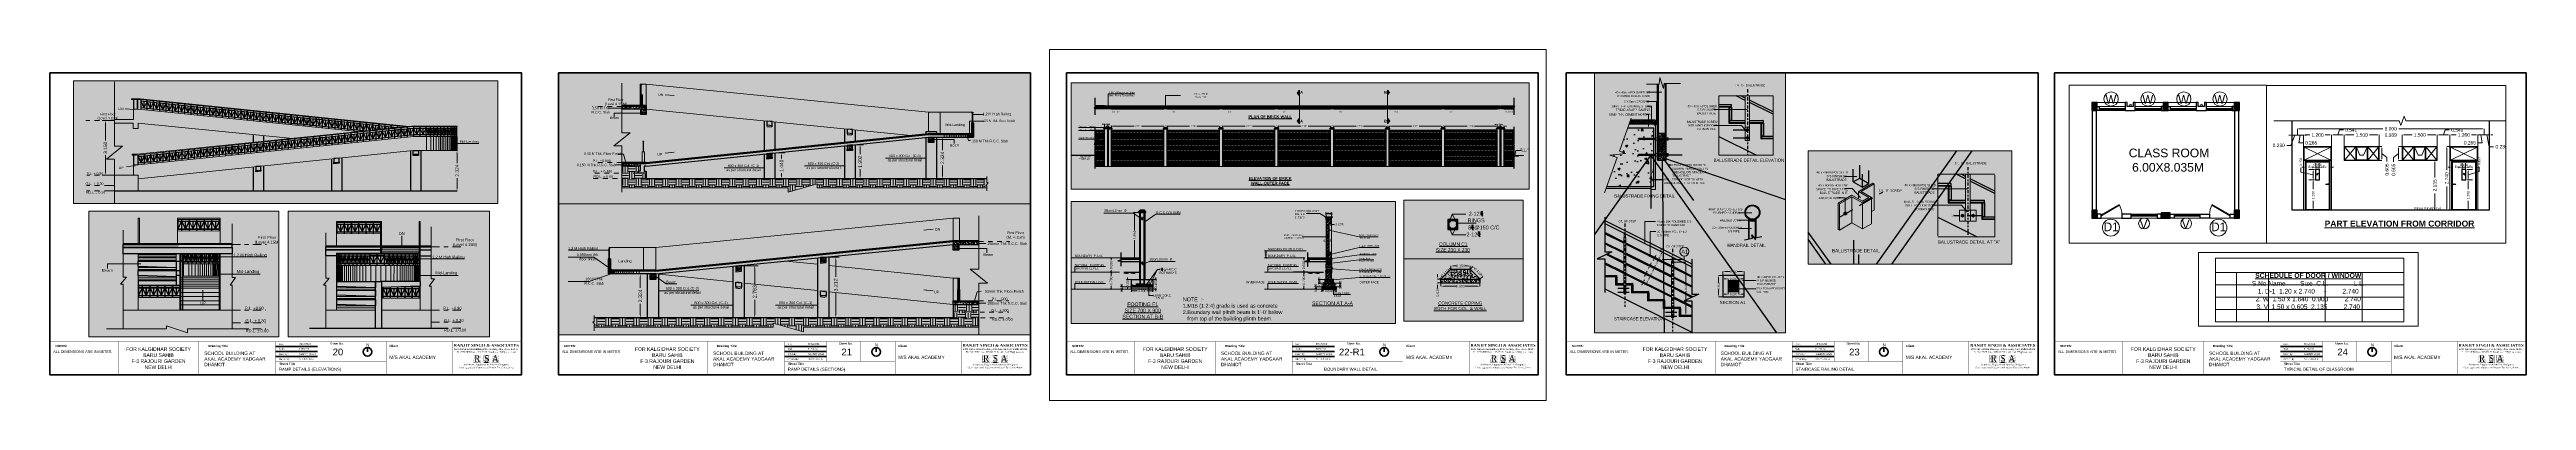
# Paper-space layout 'Typical Details' of a CAD drawing. Header units: millimetres. Extents: x 18.7 to 103.1, y 0.1 to 12.
# The model-space entities are those that its viewports show. They can reach past a viewport. Long polylines and large blocks are cut down to what shows.
import ezdxf
from ezdxf.enums import TextEntityAlignment as Align

# ---------------------------------------------------------------- set-up
doc = ezdxf.new("R2010")
doc.units = ezdxf.units.MM
doc.header["$LTSCALE"] = 40
doc.header["$MEASUREMENT"] = 0
doc.header["$PDMODE"] = 32
doc.header["$PDSIZE"] = 0.02
for name, pattern in [('ACAD_ISO02W100', [15, 12, -3]), ('DASHDOT', [1, 0.5, -0.25, 0, -0.25]), ('DASHED', [0.75, 0.5, -0.25]), ('DASHED2', [0.375, 0.25, -0.125]), ('HIDDEN', [0.375, 0.25, -0.125])]:
    doc.linetypes.add(name, pattern=pattern)
doc.layers.get('0').update_dxf_attribs({"linetype": 'CONTINUOUS', "lineweight": 20})
doc.layers.get('Defpoints').update_dxf_attribs({"linetype": 'CONTINUOUS', "lineweight": 20})
for name, color, linetype in [('2 dpc', 253, 'CONTINUOUS'), ('COL', 1, 'CONTINUOUS'), ('Iel-refe', 50, 'CONTINUOUS'), ('RAIL', 4, 'CONTINUOUS'), ('RCC-HATCH', 252, 'CONTINUOUS')]:
    doc.layers.add(name, color=color, linetype=linetype)
for name, color, linetype, lineweight in [('A-ANNO-TITL', 7, 'CONTINUOUS', 35), ('BAR1', 42, 'CONTINUOUS', 30), ('Beam', 254, 'CONTINUOUS', 25), ('brick Hatch', 30, 'CONTINUOUS', 13), ('CLL LEV.', 15, 'CONTINUOUS', 18), ('Col-Hatch', 254, 'CONTINUOUS', 13), ('Column', 252, 'CONTINUOUS', 30), ('Column Hatch', 253, 'CONTINUOUS', 13), ('Dim', 220, 'CONTINUOUS', 15), ('dim.1', 6, 'CONTINUOUS', 18), ('Door', 54, 'CONTINUOUS', 18), ('Dotted', 23, 'DASHED', 15), ('DPC', 6, 'DASHED', 20), ('elevation', 7, 'CONTINUOUS', 9), ('Fixture', 44, 'CONTINUOUS', 15), ('flooing', 92, 'CONTINUOUS', 20), ('GRID', 134, 'DASHDOT', 13), ('Hatch', 42, 'CONTINUOUS', 15), ('Layer1', 12, 'CONTINUOUS', 30), ('Railing', 23, 'CONTINUOUS', 18), ('RAMP', 213, 'CONTINUOUS', 15), ('Section', 72, 'DASHED2', 30), ('slab', 7, 'CONTINUOUS', 30), ('Stair', 1, 'CONTINUOUS', 15), ('STONE', 11, 'CONTINUOUS', 9), ('TEXT', 7, 'CONTINUOUS', 20), ('Ventilator', 6, 'DASHED', 18), ('Wall', 7, 'CONTINUOUS', 30), ('Window', 150, 'CONTINUOUS', 15), ('Window-Wall', 7, 'CONTINUOUS', 18)]:
    doc.layers.add(name, color=color, linetype=linetype, lineweight=lineweight)
doc.styles.add('101', font='arial.ttf', dxfattribs={"width": 0.85})
doc.styles.add('ARIAL', font='arial.ttf')
doc.styles.add('DIM', font='arial.ttf')
doc.styles.add('dim-stylus bt', font='arial.ttf')
doc.styles.add('LABLE', font='times.ttf', dxfattribs={"width": 0.85, "height": 200})
doc.styles.get("Standard").update_dxf_attribs({"font": 'txt.shx', "height": 0.03937})
doc.styles.add('STYLE1', font='arial.ttf', dxfattribs={"width": 0.85})
doc.styles.add('STYLE9', font='GOTHIC.TTF')
doc.styles.add('Tabrej', font='GOTHIC.TTF')
doc.styles.add('TITLE-MED', font='arial.ttf', dxfattribs={"height": 2000})
doc.styles.add('TITLE-MED-2', font='arial.ttf')
doc.dimstyles.new('1      100 (big)', dxfattribs={"dimscale": 100, "dimtxt": 10, "dimasz": 5, "dimexe": 5, "dimexo": 0, "dimgap": 1, "dimtad": 0, "dimdec": 0, "dimrnd": 5, "dimzin": 0, "dimdsep": 46, "dimtxsty": 'dim-stylus bt', "dimblk": 'ARCHTICK', "dimcen": 0, "dimdle": 5, "dimclrd": 256, "dimclre": 256, "dimclrt": 7, "dimadec": 0, "dimazin": 0, "dimtfac": 0.7, "dimtdec": 0, "dimtofl": 0, "dimtmove": 2, "dimatfit": 3, "dimfxl": 0, "dimtolj": 1, "dimtzin": 0, "dimlwd": 15, "dimlwe": 15, "dimarcsym": 0})
doc.dimstyles.new('AA1', dxfattribs={"dimtxt": 80, "dimasz": 80, "dimexe": 0.18, "dimexo": 40, "dimgap": 20, "dimtad": 1, "dimdec": 0, "dimzin": 0, "dimdsep": 46, "dimtxsty": 'Standard', "dimblk": 'OBLIQUE', "dimcen": 0.09, "dimclrd": 256, "dimclre": 256, "dimadec": 0, "dimazin": 0, "dimtfac": 1, "dimtdec": 0, "dimtofl": 0, "dimtmove": 2, "dimatfit": 3, "dimldrblk": 'OBLIQUE', "dimfxl": 0, "dimtolj": 1, "dimtzin": 0, "dimlwd": -1, "dimlwe": -1, "dimarcsym": 0})
doc.dimstyles.new('DIM', dxfattribs={"dimtxt": 0.3, "dimasz": 0.4, "dimexe": 0.18, "dimexo": 0.0625, "dimgap": 0.09, "dimtad": 0, "dimdec": 3, "dimzin": 0, "dimdsep": 46, "dimtxsty": 'Tabrej', "dimcen": 0, "dimclrd": 251, "dimclre": 256, "dimclrt": 7, "dimadec": 0, "dimazin": 0, "dimtfac": 1, "dimtdec": 3, "dimtofl": 0, "dimtmove": 0, "dimatfit": 3, "dimfxl": 0, "dimtolj": 1, "dimtzin": 0, "dimlwd": -1, "dimlwe": -1, "dimarcsym": 0})
doc.dimstyles.new('DIMEN', dxfattribs={"dimtxt": 0.2, "dimasz": 0.25, "dimexe": 0.18, "dimexo": 0.0625, "dimgap": 0.09, "dimtad": 0, "dimdec": 3, "dimzin": 0, "dimdsep": 46, "dimtxsty": 'Tabrej', "dimcen": 0, "dimclrd": 256, "dimclre": 256, "dimclrt": 7, "dimadec": 0, "dimazin": 0, "dimtfac": 1, "dimtdec": 3, "dimtofl": 0, "dimtmove": 0, "dimatfit": 1, "dimfxl": 0, "dimtolj": 1, "dimtzin": 0, "dimlwd": -1, "dimlwe": -1, "dimarcsym": 0})
doc.dimstyles.new('INNER', dxfattribs={"dimtxt": 50, "dimasz": 30, "dimexe": 50, "dimexo": 50, "dimgap": 10, "dimtad": 1, "dimzin": 13, "dimdsep": 46, "dimtxsty": '101', "dimblk1": 'ARCHTICK', "dimblk2": 'ARCHTICK', "dimsah": 1, "dimcen": 0, "dimclrt": 2, "dimadec": 0, "dimazin": 0, "dimtfac": 1, "dimtix": 1, "dimtmove": 2, "dimatfit": 3, "dimldrblk": 'ARCHTICK', "dimfxl": 0, "dimtolj": 1, "dimtzin": 13, "dimarcsym": 0})
doc.dimstyles.new('Tabrej', dxfattribs={"dimtxt": 0.5, "dimasz": 0.45, "dimexe": 0.18, "dimexo": 0.0625, "dimgap": 0.09, "dimtad": 0, "dimdec": 3, "dimzin": 0, "dimdsep": 46, "dimtxsty": 'Tabrej', "dimcen": 0, "dimclrd": 256, "dimclre": 256, "dimclrt": 7, "dimaunit": 1, "dimadec": 3, "dimazin": 0, "dimtfac": 1, "dimtdec": 3, "dimtofl": 0, "dimtmove": 0, "dimatfit": 3, "dimfxl": 0, "dimtolj": 1, "dimtzin": 0, "dimlwd": -1, "dimlwe": -1, "dimarcsym": 0})
pattern_1 = [(45, (4913.36585, -288.16767), (-0.079549513, 0.079549513), []), (45, (4913.41888, -288.16767), (-0.079549513, 0.079549513), [])]
pattern_2 = [(45, (4923.77909, -119.06255), (-0.079549513, 0.079549513), []), (45, (4923.83212, -119.06255), (-0.079549513, 0.079549513), [])]
pattern_3 = [(50, (3226.180857, 828.404734), (0.0546554007, -0.00478172566), [0.005715, -0.062865]), (355, (3226.18086, 828.404734), (-0.0105728478, 0.0573169929), [0.004572, -0.050292]), (100.451, (3226.18541, 828.404335), (0.0440827505, 0.05253500635), [0.004857, -0.053427]), (46.1842, (3226.18086, 828.419974), (0.0813237123, -0.0126126984), [0.0085725, -0.0942975]), (96.6356, (3226.187634, 828.41892), (0.0712212703, 0.0742276668), [0.0072855, -0.0801405]), (351.184, (3226.18086, 828.41997), (0.0712213818, 0.0742275354), [0.006858, -0.075438]), (21, (3226.188477, 828.416164), (0.04548446395, -0.03067965556), [0.005715, -0.062865]), (326, (3226.18848, 828.416164), (0.0185406085, 0.0552563898), [0.004572, -0.050292]), (71.4514, (3226.19227, 828.413607), (0.0640249472, 0.0245768573), [0.004857, -0.053427]), (37.5, (3226.180857, 828.404734), (0.00092658098, 0.02536651166), [0, -0.0496824, 0, -0.051054, 0, -0.0504825]), (7.5, (3226.180857, 828.404734), (0.02004589875, 0.03005417245), [0, -0.0291084, 0, -0.0485394, 0, -0.0192405]), (327.5, (3226.163865, 828.404734), (0.04067717855, -0.0017186232), [0, -0.01905, 0, -0.059436, 0, -0.078867]), (317.5, (3226.156245, 828.404734), (0.0444387544, 0.0076279473), [0, -0.024765, 0, -0.0394716, 0, -0.056007])]
pattern_4 = [(45, (4931.63909, -119.06255), (-0.079549513, 0.079549513), []), (45, (4931.69212, -119.06255), (-0.079549513, 0.079549513), [])]
pattern_5 = [(50, (2647.39297, -1714.0155), (0.1434520365, -0.012550427), [0.015, -0.165]), (355, (2647.39297, -1714.0155), (-0.027750267, 0.150438427), [0.012, -0.132]), (100.4514445, (2647.40492, -1714.01655), (0.1157017693, 0.137887998), [0.0127480384, -0.1402284224]), (46.1842, (2647.39297, -1713.9755), (0.213448266, -0.033103856), [0.0225, -0.2475]), (96.6356355, (2647.41076, -1713.97826), (0.186932389, 0.19482372), [0.019122068, -0.210342752]), (351.184164, (2647.39297, -1713.9755), (0.186932389, 0.19482372), [0.018, -0.198]), (21, (2647.41297, -1713.9855), (0.1193814104, -0.080523778), [0.015, -0.165]), (326, (2647.41297, -1713.9855), (0.0486630664, 0.145030009), [0.012, -0.132]), (71.4514447, (2647.42292, -1713.99221), (0.1680444753, 0.0645062306), [0.012748038, -0.1402284224]), (37.5, (2647.39297, -1714.0155), (0.0024319711, 0.0665787708), [0, -0.1304, 0, -0.134, 0, -0.1325]), (7.5, (2647.39297, -1714.0155), (0.0526139075, 0.0788823424), [0, -0.0764, 0, -0.1274, 0, -0.0505]), (327.5, (2647.34837, -1714.0155), (0.1067644872, -0.00451097435), [0, -0.05, 0, -0.156, 0, -0.207]), (317.5, (2647.32837, -1714.0155), (0.116637234, 0.0200209965), [0, -0.065, 0, -0.1036, 0, -0.147])]
pattern_6 = [(50, (2647.39297, -1714.0155), (0.215178055, -0.0188256405), [0.0225, -0.2475]), (355, (2647.39297, -1714.0155), (-0.0416254, 0.22565764), [0.018, -0.198]), (100.4514445, (2647.4109, -1714.01707), (0.173552654, 0.206831997), [0.019122058, -0.210342634]), (46.1842, (2647.39297, -1713.9555), (0.3201724, -0.049655784), [0.03375, -0.37125]), (96.635635, (2647.41965, -1713.95964), (0.280398584, 0.29223558), [0.028683103, -0.315514128]), (351.184164, (2647.39297, -1713.9555), (0.280398584, 0.29223558), [0.027, -0.297]), (21, (2647.42297, -1713.9705), (0.179072116, -0.120785667), [0.0225, -0.2475]), (326, (2647.42297, -1713.9705), (0.0729946, 0.217545014), [0.018, -0.198]), (71.451445, (2647.4379, -1713.98057), (0.252066713, 0.096759346), [0.019122057, -0.210342634]), (37.5, (2647.39297, -1714.0155), (0.0036479566, 0.0998681561), [0, -0.1956, 0, -0.201, 0, -0.19875]), (7.5, (2647.39297, -1714.0155), (0.0789208612, 0.1183235136), [0, -0.1146, 0, -0.1911, 0, -0.07575]), (327.5, (2647.32607, -1714.0155), (0.1601467309, -0.0067664615), [0, -0.075, 0, -0.234, 0, -0.3105]), (317.5, (2647.29607, -1714.0155), (0.174955851, 0.0300314947), [0, -0.0975, 0, -0.1554, 0, -0.2205])]
pattern_7 = [(45, (2647.39297, -1714.0155), (-0.079549513, 0.079549513), []), (45, (2647.446, -1714.0155), (-0.079549513, 0.079549513), [])]
pattern_8 = [(0, (2647.39297, -1714.0155), (0.375, 0.375), [0.375, -0.375]), (0, (2647.39297, -1713.87488), (0.375, 0.375), [0.375, -0.375]), (0, (2647.39297, -1713.73425), (0.375, 0.375), [0.375, -0.375]), (90, (2647.43984, -1713.68738), (-0.375, 0.375), [0.375, -0.375]), (90, (2647.58047, -1713.68738), (-0.375, 0.375), [0.375, -0.375]), (90, (2647.7211, -1713.68738), (-0.375, 0.375), [0.375, -0.375])]
pattern_9 = [(45, (5311.4203884, -1035.5802004), (-0.00441941738, 0.00441941738), [])]

# ---------------------------------------------------------------- blocks, each defined once
blk = doc.blocks.new('RSA LOGO')
at = {"layer": 'A-ANNO-TITL', "color": 7, "lineweight": 5}
blk.add_line((-164, -1741), (164, -1741), dxfattribs=at)
at = {"layer": 'A-ANNO-TITL', "color": 7, "lineweight": 5, "const_width": 4.37}
for points in [[(-1130, -1315), (-1100, -1245), (-1015, -1124), (-891, -1085)], [(-1130, -1315), (-1100, -1245), (-1015, -1124), (-891, -1085)], [(-1130, -1225), (-1037, -1093), (-1013, -1085)], [(-1130, -1098), (-1121, -1085)], [(-1130, -1161), (-1076, -1085)], [(-894, -1741), (-915, -1736), (-966, -1713), (-1014, -1682), (-1078, -1621), (-1130, -1520)], [(-894, -1741), (-915, -1736), (-966, -1713), (-1014, -1682), (-1078, -1621), (-1130, -1520)], [(-990, -1741), (-1036, -1710), (-1107, -1643), (-1130, -1599)], [(-1056, -1741), (-1059, -1739), (-1130, -1672)], [(-1110, -1741), (-1130, -1722)], [(-707, -1085), (-615, -1122), (-542, -1191), (-504, -1246), (-476, -1309), (-474, -1321)], [(-707, -1085), (-615, -1122), (-542, -1191), (-504, -1246), (-476, -1309), (-474, -1321)], [(-474, -1506), (-490, -1559), (-546, -1643), (-609, -1695), (-658, -1723), (-706, -1741)], [(-474, -1506), (-490, -1559), (-546, -1643), (-609, -1695), (-658, -1723), (-706, -1741)], [(-474, -1601), (-519, -1668), (-588, -1725), (-616, -1741)], [(-610, -1085), (-595, -1091), (-514, -1167), (-474, -1225)], [(-474, -1666), (-491, -1693), (-550, -1741)], [(-548, -1085), (-486, -1143), (-474, -1161)], [(-495, -1085), (-474, -1105)], [(-474, -1725), (-493, -1741)], [(514, -1085), (474, -1154)], [(562, -1085), (474, -1238)], [(604, -1085), (474, -1311)], [(646, -1085), (474, -1384)], [(689, -1085), (474, -1457)], [(731, -1085), (474, -1530)], [(773, -1085), (474, -1603)], [(474, -1632), (1130, -1632)], [(474, -1668), (1130, -1668)], [(474, -1705), (1130, -1705)], [(1130, -1603), (831, -1085)], [(1130, -1530), (873, -1085)], [(1130, -1457), (915, -1085)], [(1130, -1384), (957, -1085)], [(1130, -1311), (999, -1085)], [(1130, -1238), (1042, -1085)], [(1130, -1165), (1084, -1085)]]:
    blk.add_lwpolyline(points, dxfattribs=at)
for points in [[(-1130, -1741), (-474, -1741), (-474, -1085), (-1130, -1085)], [(-802, -1718), (-851, -1715), (-903, -1701), (-949, -1681), (-991, -1653), (-1048, -1599), (-1097, -1504), (-1112, -1366), (-1068, -1263), (-992, -1155), (-830, -1104), (-721, -1119), (-635, -1154), (-570, -1215), (-536, -1264), (-511, -1320), (-498, -1383), (-497, -1458), (-523, -1543), (-573, -1619), (-630, -1665), (-674, -1690), (-733, -1713)], [(-802, -1682), (-845, -1678), (-891, -1667), (-931, -1649), (-968, -1624), (-1019, -1576), (-1062, -1493), (-1075, -1371), (-1036, -1281), (-969, -1186), (-827, -1141), (-730, -1155), (-655, -1185), (-597, -1239), (-568, -1282), (-546, -1331), (-535, -1387), (-534, -1452), (-556, -1527), (-601, -1594), (-650, -1635), (-690, -1657), (-742, -1677)], [(-802, -1645), (-839, -1642), (-879, -1632), (-914, -1617), (-945, -1596), (-989, -1554), (-1026, -1482), (-1038, -1377), (-1004, -1299), (-946, -1217), (-824, -1179), (-739, -1190), (-675, -1216), (-625, -1263), (-600, -1300), (-581, -1342), (-571, -1391), (-570, -1447), (-590, -1512), (-628, -1569), (-671, -1605), (-705, -1624), (-750, -1641)], [(-802, -1609), (-833, -1606), (-867, -1598), (-896, -1585), (-923, -1567), (-960, -1532), (-991, -1472), (-1000, -1383), (-972, -1317), (-924, -1248), (-820, -1216), (-749, -1226), (-695, -1247), (-653, -1287), (-632, -1318), (-616, -1353), (-607, -1395), (-607, -1442), (-623, -1496), (-656, -1545), (-692, -1575), (-721, -1591), (-758, -1605)], [(-802, -1572), (-827, -1570), (-855, -1563), (-878, -1553), (-900, -1538), (-930, -1510), (-955, -1461), (-963, -1388), (-940, -1334), (-901, -1279), (-817, -1253), (-758, -1261), (-715, -1279), (-681, -1311), (-664, -1335), (-651, -1364), (-644, -1399), (-643, -1437), (-656, -1480), (-683, -1520), (-713, -1545), (-736, -1558), (-766, -1569)], [(-802, -1536), (-821, -1534), (-843, -1528), (-861, -1520), (-877, -1510), (-900, -1487), (-920, -1450), (-926, -1394), (-908, -1352), (-878, -1310), (-814, -1290), (-768, -1297), (-735, -1310), (-708, -1335), (-696, -1353), (-686, -1375), (-680, -1403), (-680, -1432), (-690, -1464), (-710, -1495), (-734, -1515), (-752, -1525), (-774, -1533)], [(-802, -1499), (-815, -1498), (-831, -1494), (-843, -1488), (-854, -1481), (-871, -1465), (-884, -1439), (-889, -1400), (-876, -1370), (-856, -1341), (-811, -1327), (-777, -1332), (-755, -1341), (-736, -1359), (-727, -1371), (-721, -1386), (-717, -1407), (-716, -1427), (-723, -1449), (-738, -1471), (-754, -1484), (-767, -1492), (-782, -1497)], [(-802, -1462), (-809, -1462), (-819, -1459), (-826, -1456), (-831, -1453), (-841, -1443), (-849, -1429), (-851, -1406), (-844, -1388), (-833, -1373), (-808, -1365), (-787, -1368), (-775, -1372), (-764, -1383), (-759, -1389), (-756, -1398), (-753, -1411), (-753, -1421), (-756, -1433), (-765, -1446), (-775, -1454), (-783, -1459), (-790, -1461)], [(-802, -1426), (-803, -1426), (-807, -1425), (-808, -1424), (-809, -1424), (-812, -1421), (-813, -1418), (-814, -1411), (-812, -1406), (-810, -1404), (-805, -1402), (-796, -1403), (-795, -1403), (-792, -1407), (-791, -1407), (-791, -1409), (-789, -1415), (-789, -1416), (-790, -1417), (-792, -1421), (-796, -1424), (-798, -1425), (-798, -1426)], [(-328, -1741), (328, -1741), (328, -1085), (-328, -1085)], [(-292, -1705), (292, -1705), (292, -1122), (-292, -1122)], [(-255, -1668), (255, -1668), (255, -1158), (-255, -1158)], [(-219, -1632), (219, -1632), (219, -1194), (-219, -1194)], [(-182, -1595), (182, -1595), (182, -1231), (-182, -1231)], [(-146, -1559), (146, -1559), (146, -1267), (-146, -1267)], [(-109, -1523), (109, -1523), (109, -1304), (-109, -1304)], [(-109, -1523), (109, -1523), (109, -1304), (-109, -1304)], [(-73, -1486), (73, -1486), (73, -1340), (-73, -1340)], [(-73, -1486), (73, -1486), (73, -1340), (-73, -1340)], [(-36, -1450), (36, -1450), (36, -1377), (-36, -1377)], [(1130, -1741), (474, -1741), (474, -1085), (1130, -1085)], [(520, -1595), (1084, -1595), (802, -1108)], [(583, -1559), (1020, -1559), (802, -1180)], [(646, -1523), (957, -1523), (802, -1253)], [(710, -1486), (894, -1486), (802, -1326)], [(773, -1450), (831, -1450), (802, -1399)]]:
    blk.add_lwpolyline(points, close=True, dxfattribs=at)
at = {"layer": 'A-ANNO-TITL', "color": 7, "attachment_point": 2, "style": 'DIM'}
for s, insert, char_height, width in [('{\\fGaramond|b1|i0|c0|p18;RANJIT SINGH & ASSOCIATES}', (0, -120), 250, 12443), ('{\\fGaramond|b0|i0|c0|p18;1206 Surya Kiran Building,19 K.G.Marg, New Delhi 110001\\PPh.23312688 Fax: 41510129 Email: rsa1206@msn.com}', (0, -490), 150, 6610.1), ('{\\fgaramond|b0|i1|c0|p18;\\H0.8333x;Govt. approved Valuers and House Tax Consultants}', (0, -2111), 180, 6610.1), ('{\\fgaramond|b0|i1|c0|p18;\\H0.8333x;Architects, Engineers & Interior Designers}', (0, -1844), 180, 6610.1)]:
    blk.add_mtext(s, dxfattribs=dict(at, insert=insert, char_height=char_height, width=width))
at = {"layer": 'A-ANNO-TITL', "color": 252, "lineweight": -3, "char_height": 590.49, "width": 320.44, "attachment_point": 1, "style": 'DIM'}
for s, insert in [('{\\fGaramond|b0|i0|c0|p18;\\C5;R}', (-1053, -1103)), ('{\\fGaramond|b0|i0|c0|p18;\\C5;S}', (-189, -1103)), ('{\\fGaramond|b0|i0|c0|p18;\\C5;A}', (504, -1103))]:
    blk.add_mtext(s, dxfattribs=dict(at, insert=insert))
blk = doc.blocks.new('A$C238F634F')
at = {"layer": 'TEXT', "lineweight": 25, "ltscale": 10000, "insert": (0.12, 0.832), "char_height": 0.09, "width": 3.92354, "attachment_point": 1, "style": 'DIM'}
blk.add_mtext('ALL DIMENSIONS ARE IN METER.', dxfattribs=at)
blk = doc.blocks.new('COLM 530')
at = {"layer": 'Column Hatch'}
h = blk.add_hatch(color=0, dxfattribs=at)
h.dxf.hatch_style = 1
h.paths.add_polyline_path([(5443.518, -633.795), (5443.218, -633.795), (5443.218, -634.325), (5443.518, -634.325)])
at = {"layer": 'Column'}
for p, q in [((5443.518, -633.795), (5443.218, -633.795)), ((5443.218, -633.795), (5443.218, -634.325)), ((5443.518, -634.325), (5443.518, -633.795)), ((5443.218, -634.325), (5443.518, -634.325))]:
    blk.add_line(p, q, dxfattribs=at)
blk = doc.blocks.new('COLUMN 546')
at = {"layer": 'Column Hatch'}
h = blk.add_hatch(color=0, dxfattribs=at)
h.dxf.hatch_style = 1
h.paths.add_polyline_path([(0, 0), (0.3, 0), (0.3, 0.46), (0, 0.46)])
at = {"layer": 'Column'}
for p, q in [((0.3, 0.46), (0, 0.46)), ((0, 0.46), (0, 0)), ((0.3, 0), (0.3, 0.46)), ((0, 0), (0.3, 0))]:
    blk.add_line(p, q, dxfattribs=at)
blk = doc.blocks.new('VENT 2')
at = {"layer": 'Ventilator', "linetype": 'Continuous', "ltscale": 0.02}
for p, q in [((0, 0.182), (1.5, 0.182)), ((0, 0.152), (1.5, 0.152))]:
    blk.add_line(p, q, dxfattribs=at)
at = {"layer": 'Window-Wall'}
for p, q in [((0, 0.23), (1.5, 0.23)), ((0, 0), (0, 0.23)), ((1.5, 0.23), (1.5, 0)), ((0, 0.115), (1.5, 0.115)), ((1.5, 0), (0, 0))]:
    blk.add_line(p, q, dxfattribs=at)
blk = doc.blocks.new('*U18')
for p, q in [((0, 0), (0, -6)), ((40, 0), (40, -6))]:
    blk.add_line(p, q)
blk.add_lwpolyline([(0, 0), (34.64, 20), (35.52, 18.48), (0.87, -1.52)], close=True)
blk.add_arc((0, 0), 40, 0, 30)
blk = doc.blocks.new('DOOR1')
at = {"layer": 'Door'}
blk.add_line((0, 0), (1.2, 0), dxfattribs=at)
at = {"layer": 'Door', "xscale": 0.0300000000000013, "yscale": 0.0300000000000013, "zscale": 0.0300000000000013}
blk.add_blockref('*U18', (0, 0.18), dxfattribs=at)
blk = doc.blocks.new('WINDOW 1')
at = {"layer": 'CLL LEV.'}
for p, q in [((-0.115, -0.23), (-0.115, -0.46)), ((1.615, -0.23), (1.615, -0.46)), ((-0.115, -0.46), (1.615, -0.46))]:
    blk.add_line(p, q, dxfattribs=at)
at = {"layer": 'Window'}
for p, q in [((0, -0.051), (1.5, -0.051)), ((0, -0.081), (1.5, -0.081))]:
    blk.add_line(p, q, dxfattribs=at)
at = {"layer": 'Window-Wall'}
for p, q in [((0, 0), (1.5, 0)), ((0, -0.23), (0, 0)), ((1.5, 0), (1.5, -0.23)), ((0, -0.115), (1.5, -0.115)), ((1.5, -0.23), (0, -0.23))]:
    blk.add_line(p, q, dxfattribs=at)
blk = doc.blocks.new('SHAFT2')
at = {"layer": 'Fixture'}
blk.add_circle((0.302, 0.307), 0.05, dxfattribs=at)
at = {"layer": 'Wall'}
blk.add_lwpolyline([(0, 0.585), (0.46, 0.585), (0.46, 0.47), (0.23, 0.47), (0.23, 0.115), (0.46, 0.115), (0.46, 0), (0, 0), (0, 0.585)], dxfattribs=at)
blk = doc.blocks.new('DDDD')
at = {"layer": 'TEXT', "color": 3, "ltscale": 0.2}
blk.add_circle((2085.909, -1030.934), 0.488, dxfattribs=at)
at = {"layer": 'TEXT', "color": 3, "style": 'STYLE9'}
blk.add_text('D1', height=0.5, dxfattribs=at).set_placement((2085.496, -1031.139))
blk = doc.blocks.new('W')
at = {"layer": 'TEXT', "color": 3}
blk.add_circle((2080.863, -1087.688), 0.414, dxfattribs=at)
at = {"layer": 'TEXT', "color": 3, "style": 'STYLE9'}
blk.add_text('W', height=0.5, dxfattribs=at).set_placement((2080.534, -1087.956))
blk = doc.blocks.new('VVV')
at = {"layer": 'TEXT', "color": 3, "ltscale": 0.2}
blk.add_circle((2082.528, -1073.943), 0.314, dxfattribs=at)
at = {"layer": 'TEXT', "color": 3, "style": 'STYLE9'}
blk.add_text('V', height=0.5, dxfattribs=at).set_placement((2082.277, -1074.243))
blk = doc.blocks.new('*D136')
at = {"layer": 'Defpoints', "color": 0, "ltscale": 0.05, "transparency": 16777216}
for p in [(5501.157, -781.326), (5500.88, -784.066), (5501.157, -784.066)]:
    blk.add_point(p, dxfattribs=at)
at = {"layer": 'Dim', "ltscale": 0.05, "transparency": 16777216}
for p, q in [((5501.157, -781.326), (5500.88, -781.326)), ((5500.88, -781.396), (5500.88, -782.352)), ((5500.88, -783.996), (5500.88, -783.04)), ((5501.157, -784.066), (5500.88, -784.066))]:
    blk.add_line(p, q, dxfattribs=at)
for points in [[(5500.868, -781.396), (5500.891, -781.396), (5500.88, -781.326)], [(5500.868, -783.996), (5500.891, -783.996), (5500.88, -784.066)]]:
    blk.add_solid(points, dxfattribs=at)
at = {"layer": 'Dim', "color": 7, "ltscale": 0.05, "transparency": 16777216, "insert": (5500.88, -782.696), "char_height": 0.15, "attachment_point": 5, "rotation": 90, "style": 'Tabrej'}
blk.add_mtext('\\A1;2.740', dxfattribs=at)
blk = doc.blocks.new('*D137')
at = {"layer": 'Defpoints', "color": 0, "ltscale": 0.05, "transparency": 16777216}
for p in [(5500.475, -781.931), (5500.375, -784.066), (5500.475, -784.066)]:
    blk.add_point(p, dxfattribs=at)
at = {"layer": 'Dim', "ltscale": 0.05, "transparency": 16777216}
for p, q in [((5500.475, -781.931), (5500.375, -781.931)), ((5500.375, -782.001), (5500.375, -782.656)), ((5500.375, -783.996), (5500.375, -783.341)), ((5500.475, -784.066), (5500.375, -784.066))]:
    blk.add_line(p, q, dxfattribs=at)
for points in [[(5500.363, -782.001), (5500.387, -782.001), (5500.375, -781.931)], [(5500.363, -783.996), (5500.387, -783.996), (5500.375, -784.066)]]:
    blk.add_solid(points, dxfattribs=at)
at = {"layer": 'Dim', "color": 7, "ltscale": 0.05, "transparency": 16777216, "insert": (5500.375, -782.999), "char_height": 0.15, "attachment_point": 5, "rotation": 90, "style": 'Tabrej'}
blk.add_mtext('\\A1;2.135', dxfattribs=at)
blk = doc.blocks.new('*D138')
at = {"layer": 'Defpoints', "color": 0, "ltscale": 0.05, "transparency": 16777216}
for p in [(5494.461, -780.834), (5494.726, -780.834), (5494.726, -780.839)]:
    blk.add_point(p, dxfattribs=at)
at = {"layer": 'Dim', "ltscale": 0.05, "transparency": 16777216}
for p, q in [((5494.391, -780.839), (5494.321, -780.839)), ((5494.461, -780.834), (5494.461, -780.839)), ((5494.461, -780.839), (5494.726, -780.839)), ((5494.593, -780.839), (5494.546, -781.172)), ((5494.726, -780.834), (5494.726, -780.839)), ((5494.796, -780.839), (5494.866, -780.839)), ((5494.546, -781.172), (5494.726, -781.172))]:
    blk.add_line(p, q, dxfattribs=at)
for points in [[(5494.391, -780.827), (5494.391, -780.851), (5494.461, -780.839)], [(5494.796, -780.827), (5494.796, -780.851), (5494.726, -780.839)]]:
    blk.add_solid(points, dxfattribs=at)
at = {"layer": 'Dim', "color": 7, "ltscale": 0.05, "transparency": 16777216, "insert": (5495.069, -781.172), "char_height": 0.15, "attachment_point": 5, "style": 'Tabrej'}
blk.add_mtext('\\A1;0.265', dxfattribs=at)
blk = doc.blocks.new('*D139')
at = {"layer": 'Defpoints', "color": 0, "ltscale": 0.05, "transparency": 16777216}
for p in [(5502.215, -780.835), (5502.215, -780.836), (5502.48, -780.836)]:
    blk.add_point(p, dxfattribs=at)
at = {"layer": 'Dim', "ltscale": 0.05, "transparency": 16777216}
for p, q in [((5502.145, -780.836), (5502.075, -780.836)), ((5502.215, -780.835), (5502.215, -780.836)), ((5502.48, -780.836), (5502.215, -780.836)), ((5502.347, -780.836), (5502.395, -781.172)), ((5502.55, -780.836), (5502.62, -780.836)), ((5502.395, -781.172), (5502.215, -781.172))]:
    blk.add_line(p, q, dxfattribs=at)
for points in [[(5502.145, -780.824), (5502.145, -780.848), (5502.215, -780.836)], [(5502.55, -780.824), (5502.55, -780.848), (5502.48, -780.836)]]:
    blk.add_solid(points, dxfattribs=at)
at = {"layer": 'Dim', "color": 7, "ltscale": 0.05, "transparency": 16777216, "insert": (5501.872, -781.172), "char_height": 0.15, "attachment_point": 5, "style": 'Tabrej'}
blk.add_mtext('\\A1;0.265', dxfattribs=at)
blk = doc.blocks.new('*D140')
at = {"layer": 'Defpoints', "color": 0, "ltscale": 0.05, "transparency": 16777216}
for p in [(5495.945, -780.836), (5494.745, -781.326), (5495.945, -781.326)]:
    blk.add_point(p, dxfattribs=at)
at = {"layer": 'Dim', "ltscale": 0.05, "transparency": 16777216}
for p, q in [((5494.745, -781.326), (5494.745, -780.836)), ((5494.815, -780.836), (5495.013, -780.836)), ((5495.875, -780.836), (5495.677, -780.836)), ((5495.945, -781.326), (5495.945, -780.836))]:
    blk.add_line(p, q, dxfattribs=at)
for points in [[(5494.815, -780.824), (5494.815, -780.848), (5494.745, -780.836)], [(5495.875, -780.824), (5495.875, -780.848), (5495.945, -780.836)]]:
    blk.add_solid(points, dxfattribs=at)
at = {"layer": 'Dim', "color": 7, "ltscale": 0.05, "transparency": 16777216, "insert": (5495.345, -780.836), "char_height": 0.15, "attachment_point": 5, "style": 'Tabrej'}
blk.add_mtext('\\A1;1.200', dxfattribs=at)
blk = doc.blocks.new('*D141')
at = {"layer": 'Defpoints', "color": 0, "ltscale": 0.05, "transparency": 16777216}
for p in [(5496.486, -780.836), (5495.945, -781.326), (5496.486, -781.326)]:
    blk.add_point(p, dxfattribs=at)
at = {"layer": 'Dim', "ltscale": 0.05, "transparency": 16777216}
for p, q in [((5496.215, -780.836), (5496.279, -780.622)), ((5496.279, -780.622), (5496.459, -780.622)), ((5495.945, -781.326), (5495.945, -780.836)), ((5496.015, -780.836), (5496.416, -780.836)), ((5496.486, -781.326), (5496.486, -780.836))]:
    blk.add_line(p, q, dxfattribs=at)
for points in [[(5496.015, -780.824), (5496.015, -780.848), (5495.945, -780.836)], [(5496.416, -780.824), (5496.416, -780.848), (5496.486, -780.836)]]:
    blk.add_solid(points, dxfattribs=at)
at = {"layer": 'Dim', "color": 7, "ltscale": 0.05, "transparency": 16777216, "insert": (5496.783, -780.622), "char_height": 0.15, "attachment_point": 5, "style": 'Tabrej'}
blk.add_mtext('\\A1;0.541', dxfattribs=at)
blk = doc.blocks.new('*D142')
at = {"layer": 'Defpoints', "color": 0, "ltscale": 0.05, "transparency": 16777216}
for p in [(5497.986, -780.836), (5497.986, -781.326), (5496.486, -781.777)]:
    blk.add_point(p, dxfattribs=at)
at = {"layer": 'Dim', "ltscale": 0.05, "transparency": 16777216}
for p, q in [((5496.486, -781.777), (5496.486, -780.836)), ((5496.556, -780.836), (5496.903, -780.836)), ((5497.916, -780.836), (5497.568, -780.836)), ((5497.986, -781.326), (5497.986, -780.836))]:
    blk.add_line(p, q, dxfattribs=at)
for points in [[(5496.556, -780.824), (5496.556, -780.848), (5496.486, -780.836)], [(5497.916, -780.824), (5497.916, -780.848), (5497.986, -780.836)]]:
    blk.add_solid(points, dxfattribs=at)
at = {"layer": 'Dim', "color": 7, "ltscale": 0.05, "transparency": 16777216, "insert": (5497.236, -780.836), "char_height": 0.15, "attachment_point": 5, "style": 'Tabrej'}
blk.add_mtext('\\A1;1.500', dxfattribs=at)
blk = doc.blocks.new('*D143')
at = {"layer": 'Defpoints', "color": 0, "ltscale": 0.05, "transparency": 16777216}
for p in [(5498.975, -780.836), (5497.986, -781.326), (5498.975, -781.326)]:
    blk.add_point(p, dxfattribs=at)
at = {"layer": 'Dim', "ltscale": 0.05, "transparency": 16777216}
for p, q in [((5497.916, -780.836), (5497.846, -780.836)), ((5497.986, -781.326), (5497.986, -780.836)), ((5498.975, -781.326), (5498.975, -780.836)), ((5499.045, -780.836), (5499.115, -780.836))]:
    blk.add_line(p, q, dxfattribs=at)
for points in [[(5497.916, -780.824), (5497.916, -780.848), (5497.986, -780.836)], [(5499.045, -780.824), (5499.045, -780.848), (5498.975, -780.836)]]:
    blk.add_solid(points, dxfattribs=at)
at = {"layer": 'Dim', "color": 7, "ltscale": 0.05, "transparency": 16777216, "insert": (5498.48, -780.836), "char_height": 0.15, "attachment_point": 5, "style": 'Tabrej'}
blk.add_mtext('\\A1;0.989', dxfattribs=at)
blk = doc.blocks.new('*D144')
at = {"layer": 'Defpoints', "color": 0, "ltscale": 0.05, "transparency": 16777216}
for p in [(5500.475, -780.836), (5498.975, -781.326), (5500.475, -781.326)]:
    blk.add_point(p, dxfattribs=at)
at = {"layer": 'Dim', "ltscale": 0.05, "transparency": 16777216}
for p, q in [((5498.975, -781.326), (5498.975, -780.836)), ((5499.045, -780.836), (5499.393, -780.836)), ((5500.405, -780.836), (5500.057, -780.836)), ((5500.475, -781.326), (5500.475, -780.836))]:
    blk.add_line(p, q, dxfattribs=at)
for points in [[(5499.045, -780.824), (5499.045, -780.848), (5498.975, -780.836)], [(5500.405, -780.824), (5500.405, -780.848), (5500.475, -780.836)]]:
    blk.add_solid(points, dxfattribs=at)
at = {"layer": 'Dim', "color": 7, "ltscale": 0.05, "transparency": 16777216, "insert": (5499.725, -780.836), "char_height": 0.15, "attachment_point": 5, "style": 'Tabrej'}
blk.add_mtext('\\A1;1.500', dxfattribs=at)
blk = doc.blocks.new('*D145')
at = {"layer": 'Defpoints', "color": 0, "ltscale": 0.05, "transparency": 16777216}
for p in [(5501.015, -780.836), (5500.475, -781.326), (5501.015, -781.326)]:
    blk.add_point(p, dxfattribs=at)
at = {"layer": 'Dim', "ltscale": 0.05, "transparency": 16777216}
for p, q in [((5500.745, -780.836), (5500.809, -780.622)), ((5500.809, -780.622), (5500.989, -780.622)), ((5500.475, -781.326), (5500.475, -780.836)), ((5500.545, -780.836), (5500.945, -780.836)), ((5501.015, -781.326), (5501.015, -780.836))]:
    blk.add_line(p, q, dxfattribs=at)
for points in [[(5500.545, -780.824), (5500.545, -780.848), (5500.475, -780.836)], [(5500.945, -780.824), (5500.945, -780.848), (5501.015, -780.836)]]:
    blk.add_solid(points, dxfattribs=at)
at = {"layer": 'Dim', "color": 7, "ltscale": 0.05, "transparency": 16777216, "insert": (5501.333, -780.622), "char_height": 0.15, "attachment_point": 5, "style": 'Tabrej'}
blk.add_mtext('\\A1;0.540', dxfattribs=at)
blk = doc.blocks.new('*D146')
at = {"layer": 'Defpoints', "color": 0, "ltscale": 0.05, "transparency": 16777216}
for p in [(5502.215, -780.836), (5501.015, -781.326), (5502.215, -781.326)]:
    blk.add_point(p, dxfattribs=at)
at = {"layer": 'Dim', "ltscale": 0.05, "transparency": 16777216}
for p, q in [((5501.015, -781.326), (5501.015, -780.836)), ((5501.085, -780.836), (5501.283, -780.836)), ((5502.145, -780.836), (5501.947, -780.836)), ((5502.215, -781.326), (5502.215, -780.836))]:
    blk.add_line(p, q, dxfattribs=at)
for points in [[(5501.085, -780.824), (5501.085, -780.848), (5501.015, -780.836)], [(5502.145, -780.824), (5502.145, -780.848), (5502.215, -780.836)]]:
    blk.add_solid(points, dxfattribs=at)
at = {"layer": 'Dim', "color": 7, "ltscale": 0.05, "transparency": 16777216, "insert": (5501.615, -780.836), "char_height": 0.15, "attachment_point": 5, "style": 'Tabrej'}
blk.add_mtext('\\A1;1.200', dxfattribs=at)
blk = doc.blocks.new('*D147')
at = {"layer": 'Defpoints', "color": 0, "ltscale": 0.05, "transparency": 16777216}
for p in [(5502.48, -780.569), (5494.48, -780.839), (5502.48, -780.836)]:
    blk.add_point(p, dxfattribs=at)
at = {"layer": 'Dim', "ltscale": 0.05, "transparency": 16777216}
for p, q in [((5494.48, -780.839), (5494.48, -780.569)), ((5494.55, -780.569), (5498.136, -780.569)), ((5502.41, -780.569), (5498.823, -780.569)), ((5502.48, -780.836), (5502.48, -780.569))]:
    blk.add_line(p, q, dxfattribs=at)
for points in [[(5494.55, -780.557), (5494.55, -780.58), (5494.48, -780.569)], [(5502.41, -780.557), (5502.41, -780.58), (5502.48, -780.569)]]:
    blk.add_solid(points, dxfattribs=at)
at = {"layer": 'Dim', "color": 7, "ltscale": 0.05, "transparency": 16777216, "insert": (5498.48, -780.569), "char_height": 0.15, "attachment_point": 5, "style": 'Tabrej'}
blk.add_mtext('\\A1;8.000', dxfattribs=at)
blk = doc.blocks.new('*D148')
at = {"layer": 'Defpoints', "color": 0, "ltscale": 0.05, "transparency": 16777216}
for p in [(5494.25, -780.839), (5494.48, -780.839), (5494.48, -780.839)]:
    blk.add_point(p, dxfattribs=at)
at = {"layer": 'Dim', "ltscale": 0.05, "transparency": 16777216}
for p, q in [((5494.18, -780.839), (5494.11, -780.839)), ((5494.365, -780.839), (5494.204, -781.283)), ((5494.25, -780.839), (5494.48, -780.839)), ((5494.55, -780.839), (5494.62, -780.839)), ((5494.204, -781.283), (5494.024, -781.283))]:
    blk.add_line(p, q, dxfattribs=at)
for points in [[(5494.18, -780.827), (5494.18, -780.851), (5494.25, -780.839)], [(5494.55, -780.827), (5494.55, -780.851), (5494.48, -780.839)]]:
    blk.add_solid(points, dxfattribs=at)
at = {"layer": 'Dim', "color": 7, "ltscale": 0.05, "transparency": 16777216, "insert": (5493.68, -781.283), "char_height": 0.15, "attachment_point": 5, "style": 'Tabrej'}
blk.add_mtext('\\A1;0.230', dxfattribs=at)
blk = doc.blocks.new('*D149')
at = {"layer": 'Defpoints', "color": 0, "ltscale": 0.05, "transparency": 16777216}
for p in [(5502.48, -780.836), (5502.71, -780.836), (5502.71, -780.836)]:
    blk.add_point(p, dxfattribs=at)
at = {"layer": 'Dim', "ltscale": 0.05, "transparency": 16777216}
for p, q in [((5502.41, -780.836), (5502.34, -780.836)), ((5502.48, -780.836), (5502.71, -780.836)), ((5502.595, -780.836), (5502.705, -781.34)), ((5502.78, -780.836), (5502.85, -780.836)), ((5502.705, -781.34), (5502.885, -781.34))]:
    blk.add_line(p, q, dxfattribs=at)
for points in [[(5502.41, -780.824), (5502.41, -780.848), (5502.48, -780.836)], [(5502.78, -780.824), (5502.78, -780.848), (5502.71, -780.836)]]:
    blk.add_solid(points, dxfattribs=at)
at = {"layer": 'Dim', "color": 7, "ltscale": 0.05, "transparency": 16777216, "insert": (5503.229, -781.34), "char_height": 0.15, "attachment_point": 5, "style": 'Tabrej'}
blk.add_mtext('\\A1;0.230', dxfattribs=at)
blk = doc.blocks.new('_ArchTick')
at = {"color": 0, "const_width": 0.15}
blk.add_lwpolyline([(-0.5, -0.5), (0.5, 0.5)], dxfattribs=at)
blk = doc.blocks.new('*D367')
at = {"layer": 'Defpoints', "color": 0, "ltscale": 0.05, "transparency": 16777216}
for p in [(6157.59, -623.512), (6157.59, -623.608), (6157.74, -623.608)]:
    blk.add_point(p, dxfattribs=at)
at = {"layer": 'Dim', "ltscale": 0.05, "transparency": 16777216}
for p, q in [((6157.59, -623.545), (6157.59, -623.332)), ((6157.74, -623.545), (6157.74, -623.332)), ((6157.52, -623.512), (6157.45, -623.512)), ((6157.81, -623.512), (6157.88, -623.512))]:
    blk.add_line(p, q, dxfattribs=at)
for points in [[(6157.52, -623.5), (6157.52, -623.524), (6157.59, -623.512)], [(6157.81, -623.5), (6157.81, -623.524), (6157.74, -623.512)]]:
    blk.add_solid(points, dxfattribs=at)
at = {"layer": 'Dim', "color": 7, "ltscale": 0.05, "transparency": 16777216, "insert": (6157.665, -623.413), "char_height": 0.1, "attachment_point": 5, "style": 'Tabrej'}
blk.add_mtext('\\A1;0.150', dxfattribs=at)
blk = doc.blocks.new('*D368')
at = {"layer": 'Defpoints', "color": 0, "ltscale": 0.05, "transparency": 16777216}
for p in [(6157.74, -623.608), (6157.74, -624.058), (6157.853, -624.058)]:
    blk.add_point(p, dxfattribs=at)
at = {"layer": 'Dim', "ltscale": 0.05, "transparency": 16777216}
for p, q in [((6157.803, -623.608), (6158.033, -623.608)), ((6158.326, -623.691), (6158.326, -623.511)), ((6157.853, -623.678), (6157.853, -623.988)), ((6157.853, -623.833), (6158.326, -623.691)), ((6157.803, -624.058), (6158.033, -624.058))]:
    blk.add_line(p, q, dxfattribs=at)
for points in [[(6157.842, -623.678), (6157.865, -623.678), (6157.853, -623.608)], [(6157.842, -623.988), (6157.865, -623.988), (6157.853, -624.058)]]:
    blk.add_solid(points, dxfattribs=at)
at = {"layer": 'Dim', "color": 7, "ltscale": 0.05, "transparency": 16777216, "insert": (6158.326, -623.252), "char_height": 0.1, "attachment_point": 5, "rotation": 90, "style": 'Tabrej'}
blk.add_mtext('\\A1;0.450', dxfattribs=at)
blk = doc.blocks.new('*D369')
at = {"layer": 'Defpoints', "color": 0, "ltscale": 0.05, "transparency": 16777216}
for p in [(6157.75, -624.058), (6157.75, -625.358), (6157.853, -625.358)]:
    blk.add_point(p, dxfattribs=at)
at = {"layer": 'Dim', "ltscale": 0.05, "transparency": 16777216}
for p, q in [((6157.813, -624.058), (6158.033, -624.058)), ((6157.853, -624.128), (6157.853, -624.456)), ((6157.853, -625.288), (6157.853, -624.959)), ((6157.813, -625.358), (6158.033, -625.358))]:
    blk.add_line(p, q, dxfattribs=at)
for points in [[(6157.842, -624.128), (6157.865, -624.128), (6157.853, -624.058)], [(6157.842, -625.288), (6157.865, -625.288), (6157.853, -625.358)]]:
    blk.add_solid(points, dxfattribs=at)
at = {"layer": 'Dim', "color": 7, "ltscale": 0.05, "transparency": 16777216, "insert": (6157.853, -624.708), "char_height": 0.1, "attachment_point": 5, "rotation": 90, "style": 'Tabrej'}
blk.add_mtext('\\A1;1.300', dxfattribs=at)
blk = doc.blocks.new('*D370')
at = {"layer": 'Defpoints', "color": 0, "ltscale": 0.05, "transparency": 16777216}
for p in [(6157.129, -623.512), (6157.129, -623.545), (6157.59, -623.512)]:
    blk.add_point(p, dxfattribs=at)
at = {"layer": 'Dim', "ltscale": 0.05, "transparency": 16777216}
for p, q in [((6157.129, -623.483), (6157.129, -623.332)), ((6157.59, -623.449), (6157.59, -623.332)), ((6157.059, -623.512), (6156.989, -623.512)), ((6157.66, -623.512), (6157.73, -623.512))]:
    blk.add_line(p, q, dxfattribs=at)
for points in [[(6157.059, -623.5), (6157.059, -623.524), (6157.129, -623.512)], [(6157.66, -623.5), (6157.66, -623.524), (6157.59, -623.512)]]:
    blk.add_solid(points, dxfattribs=at)
at = {"layer": 'Dim', "color": 7, "ltscale": 0.05, "transparency": 16777216, "insert": (6157.36, -623.512), "char_height": 0.1, "attachment_point": 5, "style": 'Tabrej'}
blk.add_mtext('\\A1;Eq', dxfattribs=at)
blk = doc.blocks.new('*D371')
at = {"layer": 'Defpoints', "color": 0, "ltscale": 0.05, "transparency": 16777216}
for p in [(6157.74, -623.595), (6158.201, -623.512), (6158.201, -623.551)]:
    blk.add_point(p, dxfattribs=at)
at = {"layer": 'Dim', "ltscale": 0.05, "transparency": 16777216}
for p, q in [((6157.74, -623.532), (6157.74, -623.332)), ((6158.201, -623.489), (6158.201, -623.332)), ((6157.67, -623.512), (6157.6, -623.512)), ((6158.271, -623.512), (6158.341, -623.512))]:
    blk.add_line(p, q, dxfattribs=at)
for points in [[(6157.67, -623.5), (6157.67, -623.524), (6157.74, -623.512)], [(6158.271, -623.5), (6158.271, -623.524), (6158.201, -623.512)]]:
    blk.add_solid(points, dxfattribs=at)
at = {"layer": 'Dim', "color": 7, "ltscale": 0.05, "transparency": 16777216, "insert": (6157.971, -623.512), "char_height": 0.1, "attachment_point": 5, "style": 'Tabrej'}
blk.add_mtext('\\A1;Eq', dxfattribs=at)
blk = doc.blocks.new('*D191')
at = {"layer": 'Defpoints', "color": 0, "ltscale": 0.05, "transparency": 16777216}
for p in [(5501.54, -782.22), (5501.54, -782.316), (5501.69, -782.316)]:
    blk.add_point(p, dxfattribs=at)
at = {"layer": 'Dim', "ltscale": 0.05, "transparency": 16777216}
for p, q in [((5501.54, -782.316), (5501.54, -782.04)), ((5501.69, -782.316), (5501.69, -782.04)), ((5501.47, -782.22), (5501.4, -782.22)), ((5501.76, -782.22), (5501.83, -782.22))]:
    blk.add_line(p, q, dxfattribs=at)
for points in [[(5501.47, -782.209), (5501.47, -782.232), (5501.54, -782.22)], [(5501.76, -782.209), (5501.76, -782.232), (5501.69, -782.22)]]:
    blk.add_solid(points, dxfattribs=at)
at = {"layer": 'Dim', "color": 7, "ltscale": 0.05, "transparency": 16777216, "insert": (5501.615, -782.121), "char_height": 0.1, "attachment_point": 5, "style": 'Tabrej'}
blk.add_mtext('\\A1;0.150', dxfattribs=at)
blk = doc.blocks.new('*D192')
at = {"layer": 'Defpoints', "color": 0, "ltscale": 0.05, "transparency": 16777216}
for p in [(5501.079, -782.22), (5501.079, -782.254), (5501.54, -782.22)]:
    blk.add_point(p, dxfattribs=at)
at = {"layer": 'Dim', "ltscale": 0.05, "transparency": 16777216}
for p, q in [((5501.079, -782.191), (5501.079, -782.04)), ((5501.54, -782.158), (5501.54, -782.04)), ((5501.009, -782.22), (5500.939, -782.22)), ((5501.61, -782.22), (5501.68, -782.22))]:
    blk.add_line(p, q, dxfattribs=at)
for points in [[(5501.009, -782.209), (5501.009, -782.232), (5501.079, -782.22)], [(5501.61, -782.209), (5501.61, -782.232), (5501.54, -782.22)]]:
    blk.add_solid(points, dxfattribs=at)
at = {"layer": 'Dim', "color": 7, "ltscale": 0.05, "transparency": 16777216, "insert": (5501.309, -782.22), "char_height": 0.1, "attachment_point": 5, "style": 'Tabrej'}
blk.add_mtext('\\A1;Eq', dxfattribs=at)
blk = doc.blocks.new('*D193')
at = {"layer": 'Defpoints', "color": 0, "ltscale": 0.05, "transparency": 16777216}
for p in [(5501.69, -782.303), (5502.151, -782.22), (5502.151, -782.26)]:
    blk.add_point(p, dxfattribs=at)
at = {"layer": 'Dim', "ltscale": 0.05, "transparency": 16777216}
for p, q in [((5501.69, -782.303), (5501.69, -782.04)), ((5502.151, -782.26), (5502.151, -782.04)), ((5501.62, -782.22), (5501.55, -782.22)), ((5502.221, -782.22), (5502.291, -782.22))]:
    blk.add_line(p, q, dxfattribs=at)
for points in [[(5501.62, -782.209), (5501.62, -782.232), (5501.69, -782.22)], [(5502.221, -782.209), (5502.221, -782.232), (5502.151, -782.22)]]:
    blk.add_solid(points, dxfattribs=at)
at = {"layer": 'Dim', "color": 7, "ltscale": 0.05, "transparency": 16777216, "insert": (5501.92, -782.22), "char_height": 0.1, "attachment_point": 5, "style": 'Tabrej'}
blk.add_mtext('\\A1;Eq', dxfattribs=at)
blk = doc.blocks.new('*D372')
at = {"layer": 'Defpoints', "color": 0, "ltscale": 0.05, "transparency": 16777216}
for p in [(6149.549, -623.608), (6149.436, -624.058), (6149.549, -624.058)]:
    blk.add_point(p, dxfattribs=at)
at = {"layer": 'Dim', "ltscale": 0.05, "transparency": 16777216}
for p, q in [((6148.908, -623.722), (6148.908, -623.542)), ((6149.487, -623.608), (6149.256, -623.608)), ((6149.436, -623.833), (6148.908, -623.722)), ((6149.436, -623.678), (6149.436, -623.988)), ((6149.487, -624.058), (6149.256, -624.058))]:
    blk.add_line(p, q, dxfattribs=at)
for points in [[(6149.424, -623.678), (6149.447, -623.678), (6149.436, -623.608)], [(6149.424, -623.988), (6149.447, -623.988), (6149.436, -624.058)]]:
    blk.add_solid(points, dxfattribs=at)
at = {"layer": 'Dim', "color": 7, "ltscale": 0.05, "transparency": 16777216, "insert": (6148.908, -623.283), "char_height": 0.1, "attachment_point": 5, "rotation": 90, "style": 'Tabrej'}
blk.add_mtext('\\A1;0.450', dxfattribs=at)
blk = doc.blocks.new('*D373')
at = {"layer": 'Defpoints', "color": 0, "ltscale": 0.05, "transparency": 16777216}
for p in [(6149.539, -624.058), (6149.436, -625.358), (6149.539, -625.358)]:
    blk.add_point(p, dxfattribs=at)
at = {"layer": 'Dim', "ltscale": 0.05, "transparency": 16777216}
for p, q in [((6149.477, -624.058), (6149.256, -624.058)), ((6149.436, -624.128), (6149.436, -624.456)), ((6149.436, -625.288), (6149.436, -624.959)), ((6149.477, -625.358), (6149.256, -625.358))]:
    blk.add_line(p, q, dxfattribs=at)
for points in [[(6149.424, -624.128), (6149.447, -624.128), (6149.436, -624.058)], [(6149.424, -625.288), (6149.447, -625.288), (6149.436, -625.358)]]:
    blk.add_solid(points, dxfattribs=at)
at = {"layer": 'Dim', "color": 7, "ltscale": 0.05, "transparency": 16777216, "insert": (6149.436, -624.708), "char_height": 0.1, "attachment_point": 5, "rotation": 90, "style": 'Tabrej'}
blk.add_mtext('\\A1;1.300', dxfattribs=at)
blk = doc.blocks.new('*D374')
at = {"layer": 'Defpoints', "color": 0, "ltscale": 0.05, "transparency": 16777216}
for p in [(6149.549, -623.512), (6149.549, -623.608), (6149.699, -623.608)]:
    blk.add_point(p, dxfattribs=at)
at = {"layer": 'Dim', "ltscale": 0.05, "transparency": 16777216}
for p, q in [((6149.549, -623.545), (6149.549, -623.332)), ((6149.699, -623.545), (6149.699, -623.332)), ((6149.479, -623.512), (6149.409, -623.512)), ((6149.769, -623.512), (6149.839, -623.512))]:
    blk.add_line(p, q, dxfattribs=at)
for points in [[(6149.479, -623.5), (6149.479, -623.524), (6149.549, -623.512)], [(6149.769, -623.5), (6149.769, -623.524), (6149.699, -623.512)]]:
    blk.add_solid(points, dxfattribs=at)
at = {"layer": 'Dim', "color": 7, "ltscale": 0.05, "transparency": 16777216, "insert": (6149.624, -623.413), "char_height": 0.1, "attachment_point": 5, "style": 'Tabrej'}
blk.add_mtext('\\A1;0.150', dxfattribs=at)
blk = doc.blocks.new('*D375')
at = {"layer": 'Defpoints', "color": 0, "ltscale": 0.05, "transparency": 16777216}
for p in [(6149.088, -623.512), (6149.088, -623.545), (6149.549, -623.512)]:
    blk.add_point(p, dxfattribs=at)
at = {"layer": 'Dim', "ltscale": 0.05, "transparency": 16777216}
for p, q in [((6149.088, -623.483), (6149.088, -623.332)), ((6149.549, -623.449), (6149.549, -623.332)), ((6149.018, -623.512), (6148.948, -623.512)), ((6149.619, -623.512), (6149.689, -623.512))]:
    blk.add_line(p, q, dxfattribs=at)
for points in [[(6149.018, -623.5), (6149.018, -623.524), (6149.088, -623.512)], [(6149.619, -623.5), (6149.619, -623.524), (6149.549, -623.512)]]:
    blk.add_solid(points, dxfattribs=at)
at = {"layer": 'Dim', "color": 7, "ltscale": 0.05, "transparency": 16777216, "insert": (6149.319, -623.512), "char_height": 0.1, "attachment_point": 5, "style": 'Tabrej'}
blk.add_mtext('\\A1;Eq', dxfattribs=at)
blk = doc.blocks.new('*D376')
at = {"layer": 'Defpoints', "color": 0, "ltscale": 0.05, "transparency": 16777216}
for p in [(6149.699, -623.595), (6150.16, -623.512), (6150.16, -623.551)]:
    blk.add_point(p, dxfattribs=at)
at = {"layer": 'Dim', "ltscale": 0.05, "transparency": 16777216}
for p, q in [((6149.699, -623.532), (6149.699, -623.332)), ((6150.16, -623.489), (6150.16, -623.332)), ((6149.629, -623.512), (6149.559, -623.512)), ((6150.23, -623.512), (6150.3, -623.512))]:
    blk.add_line(p, q, dxfattribs=at)
for points in [[(6149.629, -623.5), (6149.629, -623.524), (6149.699, -623.512)], [(6150.23, -623.5), (6150.23, -623.524), (6150.16, -623.512)]]:
    blk.add_solid(points, dxfattribs=at)
at = {"layer": 'Dim', "color": 7, "ltscale": 0.05, "transparency": 16777216, "insert": (6149.93, -623.512), "char_height": 0.1, "attachment_point": 5, "style": 'Tabrej'}
blk.add_mtext('\\A1;Eq', dxfattribs=at)
blk = doc.blocks.new('vent new 1')
at = {"layer": 'Dotted', "ltscale": 0.2}
for p, q in [((6151.702, -623.589), (6151.246, -624.134)), ((6151.246, -623.589), (6151.702, -624.134)), ((6151.89, -623.939), (6151.729, -623.559)), ((6152.217, -623.559), (6152.049, -623.939)), ((6152.683, -623.589), (6152.238, -624.134)), ((6152.238, -623.589), (6152.683, -624.134)), ((6152.049, -623.939), (6151.89, -623.939))]:
    blk.add_line(p, q, dxfattribs=at)
at = {"layer": 'Window'}
for p, q in [((6151.216, -623.559), (6151.216, -624.164)), ((6151.216, -623.559), (6152.695, -623.559)), ((6151.219, -623.559), (6152.716, -623.559)), ((6151.712, -624.144), (6151.712, -623.579)), ((6151.726, -623.568), (6152.214, -623.568)), ((6151.726, -624.152), (6151.726, -623.568)), ((6152.194, -623.589), (6151.746, -623.589)), ((6151.746, -624.132), (6151.746, -623.589)), ((6152.194, -624.132), (6152.194, -623.589)), ((6152.214, -624.152), (6152.214, -623.568)), ((6152.716, -623.559), (6152.716, -624.164)), ((6152.716, -624.164), (6151.219, -624.164)), ((6152.214, -624.152), (6151.726, -624.152)), ((6152.194, -624.132), (6151.746, -624.132))]:
    blk.add_line(p, q, dxfattribs=at)
for points in [[(6151.712, -623.579), (6151.236, -623.579), (6151.236, -624.144), (6151.712, -624.144)], [(6152.228, -623.579), (6152.693, -623.579), (6152.693, -624.144), (6152.228, -624.144)]]:
    blk.add_lwpolyline(points, close=True, dxfattribs=at)
blk = doc.blocks.new('*D269')
at = {"layer": 'Defpoints', "color": 0, "ltscale": 0.05, "transparency": 16777216}
for p in [(5498.813, -781.326), (5498.975, -781.326), (5498.975, -781.931)]:
    blk.add_point(p, dxfattribs=at)
at = {"layer": 'Dim', "ltscale": 0.05, "transparency": 16777216}
for p, q in [((5498.975, -781.326), (5498.813, -781.326)), ((5498.813, -781.861), (5498.813, -781.396)), ((5498.813, -781.629), (5498.599, -781.806)), ((5498.599, -781.806), (5498.599, -781.986)), ((5498.975, -781.931), (5498.813, -781.931))]:
    blk.add_line(p, q, dxfattribs=at)
for points in [[(5498.801, -781.396), (5498.824, -781.396), (5498.813, -781.326)], [(5498.801, -781.861), (5498.824, -781.861), (5498.813, -781.931)]]:
    blk.add_solid(points, dxfattribs=at)
at = {"layer": 'Dim', "color": 7, "ltscale": 0.05, "transparency": 16777216, "insert": (5498.599, -782.328), "char_height": 0.15, "attachment_point": 5, "rotation": 90, "style": 'Tabrej'}
blk.add_mtext('\\A1;0.605', dxfattribs=at)
blk = doc.blocks.new('*D270')
at = {"layer": 'Defpoints', "color": 0, "ltscale": 0.05, "transparency": 16777216}
for p in [(5497.986, -781.326), (5498.098, -781.326), (5497.986, -781.931)]:
    blk.add_point(p, dxfattribs=at)
at = {"layer": 'Dim', "ltscale": 0.05, "transparency": 16777216}
for p, q in [((5497.986, -781.326), (5498.098, -781.326)), ((5498.098, -781.861), (5498.098, -781.396)), ((5498.098, -781.629), (5498.318, -781.796)), ((5497.986, -781.931), (5498.098, -781.931)), ((5498.318, -781.796), (5498.318, -781.976))]:
    blk.add_line(p, q, dxfattribs=at)
for points in [[(5498.086, -781.396), (5498.11, -781.396), (5498.098, -781.326)], [(5498.086, -781.861), (5498.11, -781.861), (5498.098, -781.931)]]:
    blk.add_solid(points, dxfattribs=at)
at = {"layer": 'Dim', "color": 7, "ltscale": 0.05, "transparency": 16777216, "insert": (5498.318, -782.319), "char_height": 0.15, "attachment_point": 5, "rotation": 90, "style": 'Tabrej'}
blk.add_mtext('\\A1;0.605', dxfattribs=at)
blk = doc.blocks.new('ghg')
at = {"layer": 'Wall'}
for p, q in [((3612738, 944624), (3612816, 944702)), ((3613006, 944624), (3612738, 944624)), ((3612738, 944597), (3612738, 944624)), ((3613006, 944597), (3612738, 944597)), ((3612776, 942577), (3612776, 944597)), ((3612928, 944702), (3612816, 944702)), ((3613006, 944624), (3612928, 944702)), ((3613006, 942577), (3613006, 944625)), ((3613056, 944624), (3613133, 944702)), ((3613056, 942577), (3613056, 944625)), ((3613056, 944624), (3613323, 944624)), ((3613056, 944597), (3613323, 944597)), ((3613133, 944702), (3613246, 944702)), ((3613323, 944624), (3613246, 944702)), ((3613286, 942577), (3613286, 944597)), ((3613323, 944597), (3613323, 944624))]:
    blk.add_line(p, q, dxfattribs=at)
blk = doc.blocks.new('*D382')
at = {"layer": 'Defpoints', "color": 0, "ltscale": 0.05, "transparency": 16777216}
for p in [(5696.719, -786.626), (5693.019, -786.908), (5696.719, -786.908)]:
    blk.add_point(p, dxfattribs=at)
at = {"layer": 'Dim', "ltscale": 0.05, "transparency": 16777216}
for p, q in [((5693.019, -786.907), (5693.019, -786.625)), ((5693.099, -786.626), (5694.61, -786.626)), ((5696.639, -786.626), (5695.128, -786.626)), ((5696.719, -786.907), (5696.719, -786.625))]:
    blk.add_line(p, q, dxfattribs=at)
for points in [[(5693.099, -786.613), (5693.099, -786.64), (5693.019, -786.626)], [(5696.639, -786.613), (5696.639, -786.64), (5696.719, -786.626)]]:
    blk.add_solid(points, dxfattribs=at)
at = {"layer": 'Dim', "color": 7, "ltscale": 0.05, "transparency": 16777216, "insert": (5694.869, -786.626), "char_height": 0.1, "attachment_point": 5, "style": 'DIM'}
blk.add_mtext('\\A1;3.700', dxfattribs=at)
blk = doc.blocks.new('*D383')
at = {"layer": 'Defpoints', "color": 0, "ltscale": 0.05, "transparency": 16777216}
for p in [(5696.949, -786.622), (5696.719, -786.908), (5696.949, -786.908)]:
    blk.add_point(p, dxfattribs=at)
at = {"layer": 'Dim', "ltscale": 0.05, "transparency": 16777216}
for p, q in [((5696.639, -786.622), (5696.559, -786.622)), ((5696.719, -786.907), (5696.719, -786.621)), ((5696.949, -786.907), (5696.949, -786.621)), ((5697.029, -786.622), (5697.109, -786.622))]:
    blk.add_line(p, q, dxfattribs=at)
for points in [[(5696.639, -786.608), (5696.639, -786.635), (5696.719, -786.622)], [(5697.029, -786.608), (5697.029, -786.635), (5696.949, -786.622)]]:
    blk.add_solid(points, dxfattribs=at)
at = {"layer": 'Dim', "color": 7, "ltscale": 0.05, "transparency": 16777216, "insert": (5696.834, -786.622), "char_height": 0.1, "attachment_point": 5, "style": 'DIM'}
blk.add_mtext('\\A1;0.230', dxfattribs=at)
blk = doc.blocks.new('*D384')
at = {"layer": 'Defpoints', "color": 0, "ltscale": 0.05, "transparency": 16777216}
for p in [(5700.649, -786.626), (5696.949, -786.908), (5700.649, -786.908)]:
    blk.add_point(p, dxfattribs=at)
at = {"layer": 'Dim', "ltscale": 0.05, "transparency": 16777216}
for p, q in [((5696.949, -786.907), (5696.949, -786.625)), ((5697.029, -786.626), (5698.54, -786.626)), ((5700.569, -786.626), (5699.058, -786.626)), ((5700.649, -786.907), (5700.649, -786.625))]:
    blk.add_line(p, q, dxfattribs=at)
for points in [[(5697.029, -786.613), (5697.029, -786.64), (5696.949, -786.626)], [(5700.569, -786.613), (5700.569, -786.64), (5700.649, -786.626)]]:
    blk.add_solid(points, dxfattribs=at)
at = {"layer": 'Dim', "color": 7, "ltscale": 0.05, "transparency": 16777216, "insert": (5698.799, -786.626), "char_height": 0.1, "attachment_point": 5, "style": 'DIM'}
blk.add_mtext('\\A1;3.700', dxfattribs=at)
blk = doc.blocks.new('*D385')
at = {"layer": 'Defpoints', "color": 0, "ltscale": 0.05, "transparency": 16777216}
for p in [(5700.879, -786.622), (5700.649, -786.908), (5700.879, -786.908)]:
    blk.add_point(p, dxfattribs=at)
at = {"layer": 'Dim', "ltscale": 0.05, "transparency": 16777216}
for p, q in [((5700.569, -786.622), (5700.489, -786.622)), ((5700.649, -786.907), (5700.649, -786.621)), ((5700.879, -786.907), (5700.879, -786.621)), ((5700.959, -786.622), (5701.039, -786.622))]:
    blk.add_line(p, q, dxfattribs=at)
for points in [[(5700.569, -786.608), (5700.569, -786.635), (5700.649, -786.622)], [(5700.959, -786.608), (5700.959, -786.635), (5700.879, -786.622)]]:
    blk.add_solid(points, dxfattribs=at)
at = {"layer": 'Dim', "color": 7, "ltscale": 0.05, "transparency": 16777216, "insert": (5700.764, -786.622), "char_height": 0.1, "attachment_point": 5, "style": 'DIM'}
blk.add_mtext('\\A1;0.230', dxfattribs=at)
blk = doc.blocks.new('*D386')
at = {"layer": 'Defpoints', "color": 0, "ltscale": 0.05, "transparency": 16777216}
for p in [(5704.579, -786.626), (5700.879, -786.908), (5704.579, -786.908)]:
    blk.add_point(p, dxfattribs=at)
at = {"layer": 'Dim', "ltscale": 0.05, "transparency": 16777216}
for p, q in [((5700.879, -786.907), (5700.879, -786.625)), ((5700.959, -786.626), (5702.47, -786.626)), ((5704.499, -786.626), (5702.988, -786.626)), ((5704.579, -786.907), (5704.579, -786.625))]:
    blk.add_line(p, q, dxfattribs=at)
for points in [[(5700.959, -786.613), (5700.959, -786.64), (5700.879, -786.626)], [(5704.499, -786.613), (5704.499, -786.64), (5704.579, -786.626)]]:
    blk.add_solid(points, dxfattribs=at)
at = {"layer": 'Dim', "color": 7, "ltscale": 0.05, "transparency": 16777216, "insert": (5702.729, -786.626), "char_height": 0.1, "attachment_point": 5, "style": 'DIM'}
blk.add_mtext('\\A1;3.700', dxfattribs=at)
blk = doc.blocks.new('*D387')
at = {"layer": 'Defpoints', "color": 0, "ltscale": 0.05, "transparency": 16777216}
for p in [(5704.809, -786.622), (5704.579, -786.908), (5704.809, -786.908)]:
    blk.add_point(p, dxfattribs=at)
at = {"layer": 'Dim', "ltscale": 0.05, "transparency": 16777216}
for p, q in [((5704.499, -786.622), (5704.419, -786.622)), ((5704.579, -786.907), (5704.579, -786.621)), ((5704.809, -786.907), (5704.809, -786.621)), ((5704.889, -786.622), (5704.969, -786.622))]:
    blk.add_line(p, q, dxfattribs=at)
for points in [[(5704.499, -786.608), (5704.499, -786.635), (5704.579, -786.622)], [(5704.889, -786.608), (5704.889, -786.635), (5704.809, -786.622)]]:
    blk.add_solid(points, dxfattribs=at)
at = {"layer": 'Dim', "color": 7, "ltscale": 0.05, "transparency": 16777216, "insert": (5704.694, -786.622), "char_height": 0.1, "attachment_point": 5, "style": 'DIM'}
blk.add_mtext('\\A1;0.230', dxfattribs=at)
blk = doc.blocks.new('*D388')
at = {"layer": 'Defpoints', "color": 0, "ltscale": 0.05, "transparency": 16777216}
for p in [(5708.509, -786.626), (5704.809, -786.908), (5708.509, -786.908)]:
    blk.add_point(p, dxfattribs=at)
at = {"layer": 'Dim', "ltscale": 0.05, "transparency": 16777216}
for p, q in [((5704.809, -786.907), (5704.809, -786.625)), ((5704.889, -786.626), (5706.4, -786.626)), ((5708.429, -786.626), (5706.918, -786.626)), ((5708.509, -786.907), (5708.509, -786.625))]:
    blk.add_line(p, q, dxfattribs=at)
for points in [[(5704.889, -786.613), (5704.889, -786.64), (5704.809, -786.626)], [(5708.429, -786.613), (5708.429, -786.64), (5708.509, -786.626)]]:
    blk.add_solid(points, dxfattribs=at)
at = {"layer": 'Dim', "color": 7, "ltscale": 0.05, "transparency": 16777216, "insert": (5706.659, -786.626), "char_height": 0.1, "attachment_point": 5, "style": 'DIM'}
blk.add_mtext('\\A1;3.700', dxfattribs=at)
blk = doc.blocks.new('*D389')
at = {"layer": 'Defpoints', "color": 0, "ltscale": 0.05, "transparency": 16777216}
for p in [(5708.739, -786.622), (5708.509, -786.908), (5708.739, -786.908)]:
    blk.add_point(p, dxfattribs=at)
at = {"layer": 'Dim', "ltscale": 0.05, "transparency": 16777216}
for p, q in [((5708.429, -786.622), (5708.349, -786.622)), ((5708.509, -786.907), (5708.509, -786.621)), ((5708.739, -786.907), (5708.739, -786.621)), ((5708.819, -786.622), (5708.899, -786.622))]:
    blk.add_line(p, q, dxfattribs=at)
for points in [[(5708.429, -786.608), (5708.429, -786.635), (5708.509, -786.622)], [(5708.819, -786.608), (5708.819, -786.635), (5708.739, -786.622)]]:
    blk.add_solid(points, dxfattribs=at)
at = {"layer": 'Dim', "color": 7, "ltscale": 0.05, "transparency": 16777216, "insert": (5708.624, -786.622), "char_height": 0.1, "attachment_point": 5, "style": 'DIM'}
blk.add_mtext('\\A1;0.230', dxfattribs=at)
blk = doc.blocks.new('*D390')
at = {"layer": 'Defpoints', "color": 0, "ltscale": 0.05, "transparency": 16777216}
for p in [(5712.439, -786.626), (5708.739, -786.908), (5712.439, -786.908)]:
    blk.add_point(p, dxfattribs=at)
at = {"layer": 'Dim', "ltscale": 0.05, "transparency": 16777216}
for p, q in [((5708.739, -786.907), (5708.739, -786.625)), ((5708.819, -786.626), (5710.33, -786.626)), ((5712.359, -786.626), (5710.848, -786.626)), ((5712.439, -786.907), (5712.439, -786.625))]:
    blk.add_line(p, q, dxfattribs=at)
for points in [[(5708.819, -786.613), (5708.819, -786.64), (5708.739, -786.626)], [(5712.359, -786.613), (5712.359, -786.64), (5712.439, -786.626)]]:
    blk.add_solid(points, dxfattribs=at)
at = {"layer": 'Dim', "color": 7, "ltscale": 0.05, "transparency": 16777216, "insert": (5710.589, -786.626), "char_height": 0.1, "attachment_point": 5, "style": 'DIM'}
blk.add_mtext('\\A1;3.700', dxfattribs=at)
blk = doc.blocks.new('*D391')
at = {"layer": 'Defpoints', "color": 0, "ltscale": 0.05, "transparency": 16777216}
for p in [(5712.669, -786.622), (5712.439, -786.908), (5712.669, -786.908)]:
    blk.add_point(p, dxfattribs=at)
at = {"layer": 'Dim', "ltscale": 0.05, "transparency": 16777216}
for p, q in [((5712.359, -786.622), (5712.279, -786.622)), ((5712.439, -786.907), (5712.439, -786.621)), ((5712.669, -786.907), (5712.669, -786.621)), ((5712.749, -786.622), (5712.829, -786.622))]:
    blk.add_line(p, q, dxfattribs=at)
for points in [[(5712.359, -786.608), (5712.359, -786.635), (5712.439, -786.622)], [(5712.749, -786.608), (5712.749, -786.635), (5712.669, -786.622)]]:
    blk.add_solid(points, dxfattribs=at)
at = {"layer": 'Dim', "color": 7, "ltscale": 0.05, "transparency": 16777216, "insert": (5712.554, -786.622), "char_height": 0.1, "attachment_point": 5, "style": 'DIM'}
blk.add_mtext('\\A1;0.230', dxfattribs=at)
blk = doc.blocks.new('*D392')
at = {"layer": 'Defpoints', "color": 0, "ltscale": 0.05, "transparency": 16777216}
for p in [(5716.369, -786.626), (5712.669, -786.908), (5716.369, -786.908)]:
    blk.add_point(p, dxfattribs=at)
at = {"layer": 'Dim', "ltscale": 0.05, "transparency": 16777216}
for p, q in [((5712.669, -786.907), (5712.669, -786.625)), ((5712.749, -786.626), (5714.26, -786.626)), ((5716.289, -786.626), (5714.778, -786.626)), ((5716.369, -786.907), (5716.369, -786.625))]:
    blk.add_line(p, q, dxfattribs=at)
for points in [[(5712.749, -786.613), (5712.749, -786.64), (5712.669, -786.626)], [(5716.289, -786.613), (5716.289, -786.64), (5716.369, -786.626)]]:
    blk.add_solid(points, dxfattribs=at)
at = {"layer": 'Dim', "color": 7, "ltscale": 0.05, "transparency": 16777216, "insert": (5714.519, -786.626), "char_height": 0.1, "attachment_point": 5, "style": 'DIM'}
blk.add_mtext('\\A1;3.700', dxfattribs=at)
blk = doc.blocks.new('*D393')
at = {"layer": 'Defpoints', "color": 0, "ltscale": 0.05, "transparency": 16777216}
for p in [(5716.599, -786.622), (5716.369, -786.908), (5716.599, -786.908)]:
    blk.add_point(p, dxfattribs=at)
at = {"layer": 'Dim', "ltscale": 0.05, "transparency": 16777216}
for p, q in [((5716.289, -786.622), (5716.209, -786.622)), ((5716.369, -786.907), (5716.369, -786.621)), ((5716.599, -786.907), (5716.599, -786.621)), ((5716.679, -786.622), (5716.759, -786.622))]:
    blk.add_line(p, q, dxfattribs=at)
for points in [[(5716.289, -786.608), (5716.289, -786.635), (5716.369, -786.622)], [(5716.679, -786.608), (5716.679, -786.635), (5716.599, -786.622)]]:
    blk.add_solid(points, dxfattribs=at)
at = {"layer": 'Dim', "color": 7, "ltscale": 0.05, "transparency": 16777216, "insert": (5716.484, -786.622), "char_height": 0.1, "attachment_point": 5, "style": 'DIM'}
blk.add_mtext('\\A1;0.230', dxfattribs=at)
blk = doc.blocks.new('*D394')
at = {"layer": 'Defpoints', "color": 0, "ltscale": 0.05, "transparency": 16777216}
for p in [(5720.299, -786.626), (5716.599, -786.908), (5720.299, -786.908)]:
    blk.add_point(p, dxfattribs=at)
at = {"layer": 'Dim', "ltscale": 0.05, "transparency": 16777216}
for p, q in [((5716.599, -786.907), (5716.599, -786.625)), ((5716.679, -786.626), (5718.19, -786.626)), ((5720.219, -786.626), (5718.708, -786.626)), ((5720.299, -786.907), (5720.299, -786.625))]:
    blk.add_line(p, q, dxfattribs=at)
for points in [[(5716.679, -786.613), (5716.679, -786.64), (5716.599, -786.626)], [(5720.219, -786.613), (5720.219, -786.64), (5720.299, -786.626)]]:
    blk.add_solid(points, dxfattribs=at)
at = {"layer": 'Dim', "color": 7, "ltscale": 0.05, "transparency": 16777216, "insert": (5718.449, -786.626), "char_height": 0.1, "attachment_point": 5, "style": 'DIM'}
blk.add_mtext('\\A1;3.700', dxfattribs=at)
blk = doc.blocks.new('*D395')
at = {"layer": 'Defpoints', "color": 0, "ltscale": 0.05, "transparency": 16777216}
for p in [(5720.529, -786.5), (5720.299, -786.908), (5720.529, -786.908)]:
    blk.add_point(p, dxfattribs=at)
at = {"layer": 'Dim', "ltscale": 0.05, "transparency": 16777216}
for p, q in [((5720.219, -786.5), (5720.139, -786.5)), ((5720.299, -786.907), (5720.299, -786.499)), ((5720.529, -786.907), (5720.529, -786.499)), ((5720.609, -786.5), (5720.689, -786.5))]:
    blk.add_line(p, q, dxfattribs=at)
for points in [[(5720.219, -786.487), (5720.219, -786.514), (5720.299, -786.5)], [(5720.609, -786.487), (5720.609, -786.514), (5720.529, -786.5)]]:
    blk.add_solid(points, dxfattribs=at)
at = {"layer": 'Dim', "color": 7, "ltscale": 0.05, "transparency": 16777216, "insert": (5720.414, -786.5), "char_height": 0.1, "attachment_point": 5, "style": 'DIM'}
blk.add_mtext('\\A1;0.230', dxfattribs=at)
blk = doc.blocks.new('*D396')
at = {"layer": 'Defpoints', "color": 0, "ltscale": 0.05, "transparency": 16777216}
for p in [(5720.809, -786.622), (5720.579, -786.908), (5720.809, -786.908)]:
    blk.add_point(p, dxfattribs=at)
at = {"layer": 'Dim', "ltscale": 0.05, "transparency": 16777216}
for p, q in [((5720.499, -786.622), (5720.419, -786.622)), ((5720.579, -786.907), (5720.579, -786.621)), ((5720.809, -786.907), (5720.809, -786.621)), ((5720.889, -786.622), (5720.969, -786.622))]:
    blk.add_line(p, q, dxfattribs=at)
for points in [[(5720.499, -786.608), (5720.499, -786.635), (5720.579, -786.622)], [(5720.889, -786.608), (5720.889, -786.635), (5720.809, -786.622)]]:
    blk.add_solid(points, dxfattribs=at)
at = {"layer": 'Dim', "color": 7, "ltscale": 0.05, "transparency": 16777216, "insert": (5720.694, -786.622), "char_height": 0.1, "attachment_point": 5, "style": 'DIM'}
blk.add_mtext('\\A1;0.230', dxfattribs=at)
blk = doc.blocks.new('*D397')
at = {"layer": 'Defpoints', "color": 0, "ltscale": 0.05, "transparency": 16777216}
for p in [(5693.019, -786.622), (5692.789, -786.908), (5693.019, -786.908)]:
    blk.add_point(p, dxfattribs=at)
at = {"layer": 'Dim', "ltscale": 0.05, "transparency": 16777216}
for p, q in [((5692.709, -786.622), (5692.629, -786.622)), ((5692.789, -786.907), (5692.789, -786.621)), ((5693.019, -786.907), (5693.019, -786.621)), ((5693.099, -786.622), (5693.179, -786.622))]:
    blk.add_line(p, q, dxfattribs=at)
for points in [[(5692.709, -786.608), (5692.709, -786.635), (5692.789, -786.622)], [(5693.099, -786.608), (5693.099, -786.635), (5693.019, -786.622)]]:
    blk.add_solid(points, dxfattribs=at)
at = {"layer": 'Dim', "color": 7, "ltscale": 0.05, "transparency": 16777216, "insert": (5692.904, -786.622), "char_height": 0.1, "attachment_point": 5, "style": 'DIM'}
blk.add_mtext('\\A1;0.230', dxfattribs=at)
blk = doc.blocks.new('*D398')
at = {"layer": 'Defpoints', "color": 0, "ltscale": 0.05, "transparency": 16777216}
for p in [(5692.739, -786.487), (5692.509, -786.908), (5692.739, -786.908)]:
    blk.add_point(p, dxfattribs=at)
at = {"layer": 'Dim', "ltscale": 0.05, "transparency": 16777216}
for p, q in [((5692.429, -786.487), (5692.349, -786.487)), ((5692.509, -786.907), (5692.509, -786.486)), ((5692.739, -786.907), (5692.739, -786.486)), ((5692.819, -786.487), (5692.899, -786.487))]:
    blk.add_line(p, q, dxfattribs=at)
for points in [[(5692.429, -786.473), (5692.429, -786.5), (5692.509, -786.487)], [(5692.819, -786.473), (5692.819, -786.5), (5692.739, -786.487)]]:
    blk.add_solid(points, dxfattribs=at)
at = {"layer": 'Dim', "color": 7, "ltscale": 0.05, "transparency": 16777216, "insert": (5692.624, -786.487), "char_height": 0.1, "attachment_point": 5, "style": 'DIM'}
blk.add_mtext('\\A1;0.230', dxfattribs=at)
blk = doc.blocks.new('*D399')
at = {"layer": 'Defpoints', "color": 0, "ltscale": 0.05, "transparency": 16777216}
for p in [(5715.66, -795.708), (5715.965, -795.708), (5715.965, -795.735)]:
    blk.add_point(p, dxfattribs=at)
at = {"layer": 'Dim', "ltscale": 0.05, "transparency": 16777216}
for p, q in [((5715.66, -795.708), (5715.66, -795.735)), ((5715.68, -795.735), (5715.779, -795.735)), ((5715.945, -795.735), (5715.847, -795.735)), ((5715.965, -795.708), (5715.965, -795.735))]:
    blk.add_line(p, q, dxfattribs=at)
for points in [[(5715.68, -795.732), (5715.68, -795.739), (5715.66, -795.735)], [(5715.945, -795.732), (5715.945, -795.739), (5715.965, -795.735)]]:
    blk.add_solid(points, dxfattribs=at)
at = {"layer": 'Dim', "color": 7, "ltscale": 0.05, "transparency": 16777216, "insert": (5715.813, -795.735), "char_height": 0.02, "attachment_point": 5, "style": 'DIM'}
blk.add_mtext('\\A1;0.305', dxfattribs=at)
blk = doc.blocks.new('*D400')
at = {"layer": 'Defpoints', "color": 0, "ltscale": 0.05, "transparency": 16777216}
for p in [(5715.633, -795.68), (5715.66, -795.68), (5715.66, -795.708)]:
    blk.add_point(p, dxfattribs=at)
at = {"layer": 'Dim', "ltscale": 0.05, "transparency": 16777216}
for p, q in [((5715.633, -795.66), (5715.633, -795.64)), ((5715.66, -795.68), (5715.633, -795.68)), ((5715.66, -795.708), (5715.633, -795.708)), ((5715.633, -795.728), (5715.633, -795.748))]:
    blk.add_line(p, q, dxfattribs=at)
for points in [[(5715.63, -795.66), (5715.636, -795.66), (5715.633, -795.68)], [(5715.63, -795.728), (5715.636, -795.728), (5715.633, -795.708)]]:
    blk.add_solid(points, dxfattribs=at)
at = {"layer": 'Dim', "color": 7, "ltscale": 0.05, "transparency": 16777216, "insert": (5715.633, -795.782), "char_height": 0.02, "attachment_point": 5, "rotation": 90, "style": 'DIM'}
blk.add_mtext('\\A1;0.028', dxfattribs=at)
blk = doc.blocks.new('*D401')
at = {"layer": 'Defpoints', "color": 0, "ltscale": 0.05, "transparency": 16777216}
for p in [(5715.888, -795.603), (5715.965, -795.68), (5715.987, -795.658)]:
    blk.add_point(p, dxfattribs=at)
at = {"layer": 'Dim', "ltscale": 0.05, "transparency": 16777216}
for p, q in [((5715.888, -795.603), (5715.91, -795.581)), ((5715.924, -795.595), (5715.925, -795.596)), ((5715.965, -795.68), (5715.987, -795.658)), ((5715.973, -795.644), (5715.972, -795.643))]:
    blk.add_line(p, q, dxfattribs=at)
for points in [[(5715.926, -795.593), (5715.922, -795.597), (5715.91, -795.581)], [(5715.976, -795.642), (5715.971, -795.646), (5715.987, -795.658)]]:
    blk.add_solid(points, dxfattribs=at)
at = {"layer": 'Dim', "color": 7, "ltscale": 0.05, "transparency": 16777216, "insert": (5715.949, -795.62), "char_height": 0.02, "attachment_point": 5, "rotation": 315, "style": 'DIM'}
blk.add_mtext('\\A1;0.110', dxfattribs=at)
blk = doc.blocks.new('*D402')
at = {"layer": 'Defpoints', "color": 0, "ltscale": 0.05, "transparency": 16777216}
for p in [(5715.66, -795.68), (5715.73, -795.595), (5715.738, -795.603)]:
    blk.add_point(p, dxfattribs=at)
at = {"layer": 'Dim', "ltscale": 0.05, "transparency": 16777216}
for p, q in [((5715.66, -795.68), (5715.652, -795.672)), ((5715.666, -795.658), (5715.667, -795.657)), ((5715.715, -795.609), (5715.715, -795.61)), ((5715.738, -795.603), (5715.73, -795.595))]:
    blk.add_line(p, q, dxfattribs=at)
for points in [[(5715.664, -795.656), (5715.669, -795.66), (5715.652, -795.672)], [(5715.713, -795.606), (5715.718, -795.611), (5715.73, -795.595)]]:
    blk.add_solid(points, dxfattribs=at)
at = {"layer": 'Dim', "color": 7, "ltscale": 0.05, "transparency": 16777216, "insert": (5715.691, -795.633), "char_height": 0.02, "attachment_point": 5, "rotation": 45, "style": 'DIM'}
blk.add_mtext('\\A1;0.110', dxfattribs=at)
blk = doc.blocks.new('*D403')
at = {"layer": 'Defpoints', "color": 0, "ltscale": 0.05, "transparency": 16777216}
for p in [(5715.738, -795.603), (5715.888, -795.577), (5715.888, -795.603)]:
    blk.add_point(p, dxfattribs=at)
at = {"layer": 'Dim', "ltscale": 0.05, "transparency": 16777216}
for p, q in [((5715.738, -795.603), (5715.738, -795.577)), ((5715.758, -795.577), (5715.779, -795.577)), ((5715.868, -795.577), (5715.846, -795.577)), ((5715.888, -795.603), (5715.888, -795.577))]:
    blk.add_line(p, q, dxfattribs=at)
for points in [[(5715.758, -795.574), (5715.758, -795.58), (5715.738, -795.577)], [(5715.868, -795.574), (5715.868, -795.58), (5715.888, -795.577)]]:
    blk.add_solid(points, dxfattribs=at)
at = {"layer": 'Dim', "color": 7, "ltscale": 0.05, "transparency": 16777216, "insert": (5715.813, -795.577), "char_height": 0.02, "attachment_point": 5, "style": 'DIM'}
blk.add_mtext('\\A1;0.150', dxfattribs=at)
blk = doc.blocks.new('*D405')
at = {"layer": 'Defpoints', "color": 0, "transparency": 16777216}
for p in [(5770.713, -797.895), (5770.768, -799.798), (5770.986, -799.798)]:
    blk.add_point(p, dxfattribs=at)
at = {"layer": 'Dim', "transparency": 16777216}
for p, q in [((5770.775, -797.895), (5771.166, -797.895)), ((5770.986, -798.045), (5770.986, -798.434)), ((5770.986, -799.648), (5770.986, -799.259)), ((5770.83, -799.798), (5771.166, -799.798))]:
    blk.add_line(p, q, dxfattribs=at)
for points in [[(5770.961, -798.045), (5771.011, -798.045), (5770.986, -797.895)], [(5770.961, -799.648), (5771.011, -799.648), (5770.986, -799.798)]]:
    blk.add_solid(points, dxfattribs=at)
at = {"layer": 'Dim', "color": 7, "transparency": 16777216, "insert": (5770.986, -798.847), "char_height": 0.2, "attachment_point": 5, "rotation": 90, "style": 'Tabrej'}
blk.add_mtext('\\A1;1.902', dxfattribs=at)
blk = doc.blocks.new('*D406')
at = {"layer": 'Defpoints', "color": 0, "transparency": 16777216}
for p in [(5775.264, -797.474), (5775.264, -799.798), (5775.591, -799.798)]:
    blk.add_point(p, dxfattribs=at)
at = {"layer": 'Dim', "transparency": 16777216}
for p, q in [((5775.326, -797.474), (5775.771, -797.474)), ((5775.591, -797.624), (5775.591, -798.207)), ((5775.591, -799.648), (5775.591, -799.065)), ((5775.326, -799.798), (5775.771, -799.798))]:
    blk.add_line(p, q, dxfattribs=at)
for points in [[(5775.566, -797.624), (5775.616, -797.624), (5775.591, -797.474)], [(5775.566, -799.648), (5775.616, -799.648), (5775.591, -799.798)]]:
    blk.add_solid(points, dxfattribs=at)
at = {"layer": 'Dim', "color": 7, "transparency": 16777216, "insert": (5775.591, -798.636), "char_height": 0.2, "attachment_point": 5, "rotation": 90, "style": 'Tabrej'}
blk.add_mtext('\\A1;2.324', dxfattribs=at)
blk = doc.blocks.new('*D407')
at = {"layer": 'Defpoints', "color": 0, "transparency": 16777216}
for p in [(5766.212, -798.358), (5766.221, -799.798), (5766.584, -799.798)]:
    blk.add_point(p, dxfattribs=at)
at = {"layer": 'Dim', "transparency": 16777216}
for p, q in [((5766.274, -798.358), (5766.764, -798.358)), ((5766.584, -798.508), (5766.584, -798.665)), ((5766.584, -799.648), (5766.584, -799.491)), ((5766.284, -799.798), (5766.764, -799.798))]:
    blk.add_line(p, q, dxfattribs=at)
for points in [[(5766.559, -798.508), (5766.609, -798.508), (5766.584, -798.358)], [(5766.559, -799.648), (5766.609, -799.648), (5766.584, -799.798)]]:
    blk.add_solid(points, dxfattribs=at)
at = {"layer": 'Dim', "color": 7, "transparency": 16777216, "insert": (5766.584, -799.078), "char_height": 0.2, "attachment_point": 5, "rotation": 90, "style": 'Tabrej'}
blk.add_mtext('\\A1;1.440', dxfattribs=at)
blk = doc.blocks.new('*D422')
at = {"layer": 'Defpoints', "color": 0, "transparency": 16777216}
for p in [(5790.228, -797.474), (5789.856, -799.798), (5790.228, -799.798)]:
    blk.add_point(p, dxfattribs=at)
at = {"layer": 'Dim', "transparency": 16777216}
for p, q in [((5790.166, -797.474), (5789.676, -797.474)), ((5789.856, -797.624), (5789.856, -798.207)), ((5789.856, -799.648), (5789.856, -799.065)), ((5790.166, -799.798), (5789.676, -799.798))]:
    blk.add_line(p, q, dxfattribs=at)
for points in [[(5789.831, -797.624), (5789.881, -797.624), (5789.856, -797.474)], [(5789.831, -799.648), (5789.881, -799.648), (5789.856, -799.798)]]:
    blk.add_solid(points, dxfattribs=at)
at = {"layer": 'Dim', "color": 7, "transparency": 16777216, "insert": (5789.856, -798.636), "char_height": 0.2, "attachment_point": 5, "rotation": 90, "style": 'Tabrej'}
blk.add_mtext('\\A1;2.324', dxfattribs=at)
blk = doc.blocks.new('*D423')
at = {"layer": 'Defpoints', "color": 0, "transparency": 16777216}
for p in [(5795.082, -797.034), (5795.082, -799.798), (5795.937, -799.798)]:
    blk.add_point(p, dxfattribs=at)
at = {"layer": 'Dim', "transparency": 16777216}
for p, q in [((5795.145, -797.034), (5796.117, -797.034)), ((5795.937, -797.184), (5795.937, -797.989)), ((5795.937, -799.648), (5795.937, -798.844)), ((5795.145, -799.798), (5796.117, -799.798))]:
    blk.add_line(p, q, dxfattribs=at)
for points in [[(5795.912, -797.184), (5795.962, -797.184), (5795.937, -797.034)], [(5795.912, -799.648), (5795.962, -799.648), (5795.937, -799.798)]]:
    blk.add_solid(points, dxfattribs=at)
at = {"layer": 'Dim', "color": 7, "transparency": 16777216, "insert": (5795.937, -798.416), "char_height": 0.2, "attachment_point": 5, "rotation": 90, "style": 'Tabrej'}
blk.add_mtext('\\A1;2.763', dxfattribs=at)
blk = doc.blocks.new('*D424')
at = {"layer": 'Defpoints', "color": 0, "transparency": 16777216}
for p in [(5799.583, -796.586), (5799.583, -799.798), (5800.245, -799.798)]:
    blk.add_point(p, dxfattribs=at)
at = {"layer": 'Dim', "transparency": 16777216}
for p, q in [((5799.646, -796.586), (5800.425, -796.586)), ((5800.245, -796.736), (5800.245, -797.628)), ((5800.245, -799.648), (5800.245, -798.483)), ((5799.646, -799.798), (5800.425, -799.798))]:
    blk.add_line(p, q, dxfattribs=at)
for points in [[(5800.22, -796.736), (5800.27, -796.736), (5800.245, -796.586)], [(5800.22, -799.648), (5800.27, -799.648), (5800.245, -799.798)]]:
    blk.add_solid(points, dxfattribs=at)
at = {"layer": 'Dim', "color": 7, "transparency": 16777216, "insert": (5800.245, -798.055), "char_height": 0.2, "attachment_point": 5, "rotation": 90, "style": 'Tabrej'}
blk.add_mtext('\\A1;3.212', dxfattribs=at)
blk = doc.blocks.new('*D420')
at = {"layer": 'Defpoints', "color": 0, "transparency": 16777216}
for p in [(5849.303, -797.474), (5849.303, -799.798), (5849.303, -799.798)]:
    blk.add_point(p, dxfattribs=at)
at = {"layer": 'Dim', "transparency": 16777216}
for p, q in [((5849.24, -797.474), (5849.123, -797.474)), ((5849.303, -797.624), (5849.303, -798.207)), ((5849.303, -799.648), (5849.303, -799.065)), ((5849.24, -799.798), (5849.123, -799.798))]:
    blk.add_line(p, q, dxfattribs=at)
for points in [[(5849.278, -797.624), (5849.328, -797.624), (5849.303, -797.474)], [(5849.278, -799.648), (5849.328, -799.648), (5849.303, -799.798)]]:
    blk.add_solid(points, dxfattribs=at)
at = {"layer": 'Dim', "color": 7, "transparency": 16777216, "insert": (5849.303, -798.636), "char_height": 0.2, "attachment_point": 5, "rotation": 90, "style": 'Tabrej'}
blk.add_mtext('\\A1;2.324', dxfattribs=at)
blk = doc.blocks.new('*D421')
at = {"layer": 'Defpoints', "color": 0, "transparency": 16777216}
for p in [(5829.701, -795.749), (5829.086, -798.898), (5829.708, -798.898)]:
    blk.add_point(p, dxfattribs=at)
at = {"layer": 'Dim', "transparency": 16777216}
for p, q in [((5829.638, -795.749), (5828.906, -795.749)), ((5829.086, -795.899), (5829.086, -796.896)), ((5829.086, -798.748), (5829.086, -797.751)), ((5829.645, -798.898), (5828.906, -798.898))]:
    blk.add_line(p, q, dxfattribs=at)
for points in [[(5829.061, -795.899), (5829.111, -795.899), (5829.086, -795.749)], [(5829.061, -798.748), (5829.111, -798.748), (5829.086, -798.898)]]:
    blk.add_solid(points, dxfattribs=at)
at = {"layer": 'Dim', "color": 7, "transparency": 16777216, "insert": (5829.086, -797.323), "char_height": 0.2, "attachment_point": 5, "rotation": 90, "style": 'Tabrej'}
blk.add_mtext('\\A1;3.150', dxfattribs=at)
blk = doc.blocks.new('*D447')
at = {"layer": 'Defpoints', "color": 0, "ltscale": 0.05, "transparency": 16777216}
for p in [(5892.263, -798.207), (5891.863, -798.281), (5892.263, -798.281)]:
    blk.add_point(p, dxfattribs=at)
at = {"layer": 'Dim', "ltscale": 0.05, "transparency": 16777216}
for p, q in [((5891.863, -798.281), (5891.863, -798.207)), ((5891.903, -798.207), (5891.995, -798.207)), ((5892.223, -798.207), (5892.131, -798.207)), ((5892.263, -798.281), (5892.263, -798.207))]:
    blk.add_line(p, q, dxfattribs=at)
for points in [[(5891.903, -798.201), (5891.903, -798.214), (5891.863, -798.207)], [(5892.223, -798.201), (5892.223, -798.214), (5892.263, -798.207)]]:
    blk.add_solid(points, dxfattribs=at)
at = {"layer": 'Dim', "color": 7, "ltscale": 0.05, "transparency": 16777216, "insert": (5892.063, -798.207), "char_height": 0.04, "attachment_point": 5, "style": 'Tabrej'}
blk.add_mtext('\\A1;0.400', dxfattribs=at)
blk = doc.blocks.new('*D448')
at = {"layer": 'Defpoints', "color": 0, "ltscale": 0.05, "transparency": 16777216}
for p in [(5891.863, -798.281), (5891.781, -798.681), (5891.863, -798.681)]:
    blk.add_point(p, dxfattribs=at)
at = {"layer": 'Dim', "ltscale": 0.05, "transparency": 16777216}
for p, q in [((5891.863, -798.281), (5891.781, -798.281)), ((5891.781, -798.321), (5891.781, -798.413)), ((5891.781, -798.641), (5891.781, -798.549)), ((5891.863, -798.681), (5891.781, -798.681))]:
    blk.add_line(p, q, dxfattribs=at)
for points in [[(5891.774, -798.321), (5891.788, -798.321), (5891.781, -798.281)], [(5891.774, -798.641), (5891.788, -798.641), (5891.781, -798.681)]]:
    blk.add_solid(points, dxfattribs=at)
at = {"layer": 'Dim', "color": 7, "ltscale": 0.05, "transparency": 16777216, "insert": (5891.781, -798.481), "char_height": 0.04, "attachment_point": 5, "rotation": 90, "style": 'Tabrej'}
blk.add_mtext('\\A1;0.400', dxfattribs=at)
blk = doc.blocks.new('*D449')
at = {"layer": 'Defpoints', "color": 0, "ltscale": 0.05, "transparency": 16777216}
for p in [(5891.963, -798.581), (5892.163, -798.581), (5892.163, -798.632)]:
    blk.add_point(p, dxfattribs=at)
at = {"layer": 'Dim', "ltscale": 0.05, "transparency": 16777216}
for p, q in [((5891.963, -798.581), (5891.963, -798.632)), ((5892.163, -798.581), (5892.163, -798.632)), ((5891.923, -798.632), (5891.883, -798.632)), ((5892.203, -798.632), (5892.243, -798.632))]:
    blk.add_line(p, q, dxfattribs=at)
for points in [[(5891.923, -798.625), (5891.923, -798.639), (5891.963, -798.632)], [(5892.203, -798.625), (5892.203, -798.639), (5892.163, -798.632)]]:
    blk.add_solid(points, dxfattribs=at)
at = {"layer": 'Dim', "color": 7, "ltscale": 0.05, "transparency": 16777216, "insert": (5892.063, -798.632), "char_height": 0.04, "attachment_point": 5, "style": 'Tabrej'}
blk.add_mtext('\\A1;0.200', dxfattribs=at)
blk = doc.blocks.new('*D450')
at = {"layer": 'Defpoints', "color": 0, "ltscale": 0.05, "transparency": 16777216}
for p in [(5891.963, -798.381), (5892.163, -798.345), (5892.163, -798.381)]:
    blk.add_point(p, dxfattribs=at)
at = {"layer": 'Dim', "ltscale": 0.05, "transparency": 16777216}
for p, q in [((5891.923, -798.345), (5891.883, -798.345)), ((5891.963, -798.381), (5891.963, -798.345)), ((5892.163, -798.381), (5892.163, -798.345)), ((5892.203, -798.345), (5892.243, -798.345))]:
    blk.add_line(p, q, dxfattribs=at)
for points in [[(5891.923, -798.339), (5891.923, -798.352), (5891.963, -798.345)], [(5892.203, -798.339), (5892.203, -798.352), (5892.163, -798.345)]]:
    blk.add_solid(points, dxfattribs=at)
at = {"layer": 'Dim', "color": 7, "ltscale": 0.05, "transparency": 16777216, "insert": (5892.063, -798.345), "char_height": 0.04, "attachment_point": 5, "style": 'Tabrej'}
blk.add_mtext('\\A1;0.200', dxfattribs=at)
blk = doc.blocks.new('*D451')
at = {"layer": 'Defpoints', "color": 0, "ltscale": 0.05, "transparency": 16777216}
for p in [(5890.935, -798.031), (5891.162, -799.031), (5891.165, -799.031)]:
    blk.add_point(p, dxfattribs=at)
at = {"layer": 'Dim', "ltscale": 0.05, "transparency": 16777216}
for p, q in [((5890.935, -798.031), (5891.165, -798.031)), ((5891.165, -798.071), (5891.165, -798.466)), ((5891.165, -798.991), (5891.165, -798.596)), ((5891.162, -799.031), (5891.165, -799.031))]:
    blk.add_line(p, q, dxfattribs=at)
for points in [[(5891.159, -798.071), (5891.172, -798.071), (5891.165, -798.031)], [(5891.159, -798.991), (5891.172, -798.991), (5891.165, -799.031)]]:
    blk.add_solid(points, dxfattribs=at)
at = {"layer": 'Dim', "color": 7, "ltscale": 0.05, "transparency": 16777216, "insert": (5891.165, -798.531), "char_height": 0.04, "attachment_point": 5, "rotation": 90, "style": 'Tabrej'}
blk.add_mtext('\\A1;1.000', dxfattribs=at)
blk = doc.blocks.new('*D452')
at = {"layer": 'Defpoints', "color": 0, "ltscale": 0.05, "transparency": 16777216}
for p in [(5890.364, -798.404), (5890.413, -798.451), (5890.422, -798.434)]:
    blk.add_point(p, dxfattribs=at)
at = {"layer": 'Dim', "ltscale": 0.05, "transparency": 16777216}
for p, q in [((5890.422, -798.434), (5890.364, -798.404)), ((5890.374, -798.383), (5890.385, -798.361)), ((5890.344, -798.444), (5890.333, -798.465)), ((5890.413, -798.451), (5890.355, -798.422))]:
    blk.add_line(p, q, dxfattribs=at)
for points in [[(5890.371, -798.381), (5890.378, -798.385), (5890.364, -798.404)], [(5890.34, -798.442), (5890.348, -798.446), (5890.355, -798.422)]]:
    blk.add_solid(points, dxfattribs=at)
at = {"layer": 'Dim', "color": 7, "ltscale": 0.05, "transparency": 16777216, "insert": (5890.359, -798.413), "char_height": 0.024, "attachment_point": 5, "rotation": 63.4349, "style": 'Tabrej'}
blk.add_mtext('\\A1;0.020', dxfattribs=at)
blk = doc.blocks.new('*D453')
at = {"layer": 'Defpoints', "color": 0, "ltscale": 0.05, "transparency": 16777216}
for p in [(5890.565, -798.147), (5890.565, -798.147), (5890.498, -798.282)]:
    blk.add_point(p, dxfattribs=at)
at = {"layer": 'Dim', "ltscale": 0.05, "transparency": 16777216}
for p, q in [((5890.554, -798.169), (5890.55, -798.178)), ((5890.509, -798.26), (5890.513, -798.251))]:
    blk.add_line(p, q, dxfattribs=at)
for points in [[(5890.551, -798.167), (5890.558, -798.171), (5890.565, -798.147)], [(5890.505, -798.258), (5890.512, -798.262), (5890.498, -798.282)]]:
    blk.add_solid(points, dxfattribs=at)
at = {"layer": 'Dim', "color": 7, "ltscale": 0.05, "transparency": 16777216, "insert": (5890.532, -798.214), "char_height": 0.024, "attachment_point": 5, "rotation": 63.4349, "style": 'Tabrej'}
blk.add_mtext('\\A1;0.150', dxfattribs=at)
blk = doc.blocks.new('*D454')
at = {"layer": 'Defpoints', "color": 0, "ltscale": 0.05, "transparency": 16777216}
for p in [(5890.489, -798.299), (5890.489, -798.299), (5890.422, -798.434)]:
    blk.add_point(p, dxfattribs=at)
at = {"layer": 'Dim', "ltscale": 0.05, "transparency": 16777216}
for p, q in [((5890.433, -798.412), (5890.437, -798.403)), ((5890.478, -798.321), (5890.474, -798.33))]:
    blk.add_line(p, q, dxfattribs=at)
for points in [[(5890.429, -798.41), (5890.436, -798.414), (5890.422, -798.434)], [(5890.475, -798.319), (5890.482, -798.323), (5890.489, -798.299)]]:
    blk.add_solid(points, dxfattribs=at)
at = {"layer": 'Dim', "color": 7, "ltscale": 0.05, "transparency": 16777216, "insert": (5890.456, -798.367), "char_height": 0.024, "attachment_point": 5, "rotation": 63.4349, "style": 'Tabrej'}
blk.add_mtext('\\A1;0.150', dxfattribs=at)
blk = doc.blocks.new('*D455')
at = {"layer": 'Defpoints', "color": 0, "ltscale": 0.05, "transparency": 16777216}
for p in [(5890.641, -797.995), (5890.641, -797.995), (5890.574, -798.129)]:
    blk.add_point(p, dxfattribs=at)
at = {"layer": 'Dim', "ltscale": 0.05, "transparency": 16777216}
for p, q in [((5890.63, -798.017), (5890.626, -798.026)), ((5890.585, -798.108), (5890.589, -798.099))]:
    blk.add_line(p, q, dxfattribs=at)
for points in [[(5890.627, -798.015), (5890.634, -798.019), (5890.641, -797.995)], [(5890.581, -798.106), (5890.588, -798.11), (5890.574, -798.129)]]:
    blk.add_solid(points, dxfattribs=at)
at = {"layer": 'Dim', "color": 7, "ltscale": 0.05, "transparency": 16777216, "insert": (5890.608, -798.062), "char_height": 0.024, "attachment_point": 5, "rotation": 63.4349, "style": 'Tabrej'}
blk.add_mtext('\\A1;0.150', dxfattribs=at)
blk = doc.blocks.new('*D456')
at = {"layer": 'Defpoints', "color": 0, "ltscale": 0.05, "transparency": 16777216}
for p in [(5890.65, -797.977), (5890.717, -797.843), (5890.717, -797.843)]:
    blk.add_point(p, dxfattribs=at)
at = {"layer": 'Dim', "ltscale": 0.05, "transparency": 16777216}
for p, q in [((5890.661, -797.956), (5890.665, -797.947)), ((5890.706, -797.865), (5890.702, -797.874))]:
    blk.add_line(p, q, dxfattribs=at)
for points in [[(5890.657, -797.954), (5890.664, -797.958), (5890.65, -797.977)], [(5890.703, -797.863), (5890.71, -797.867), (5890.717, -797.843)]]:
    blk.add_solid(points, dxfattribs=at)
at = {"layer": 'Dim', "color": 7, "ltscale": 0.05, "transparency": 16777216, "insert": (5890.684, -797.91), "char_height": 0.024, "attachment_point": 5, "rotation": 63.4349, "style": 'Tabrej'}
blk.add_mtext('\\A1;0.150', dxfattribs=at)
blk = doc.blocks.new('*D457')
at = {"layer": 'Defpoints', "color": 0, "ltscale": 0.05, "transparency": 16777216}
for p in [(5890.416, -798.24), (5890.489, -798.299), (5890.498, -798.282)]:
    blk.add_point(p, dxfattribs=at)
at = {"layer": 'Dim', "ltscale": 0.05, "transparency": 16777216}
for p, q in [((5890.426, -798.219), (5890.437, -798.197)), ((5890.396, -798.28), (5890.385, -798.301)), ((5890.489, -798.299), (5890.407, -798.258)), ((5890.498, -798.282), (5890.416, -798.24))]:
    blk.add_line(p, q, dxfattribs=at)
for points in [[(5890.423, -798.217), (5890.43, -798.221), (5890.416, -798.24)], [(5890.393, -798.278), (5890.4, -798.282), (5890.407, -798.258)]]:
    blk.add_solid(points, dxfattribs=at)
at = {"layer": 'Dim', "color": 7, "ltscale": 0.05, "transparency": 16777216, "insert": (5890.411, -798.249), "char_height": 0.024, "attachment_point": 5, "rotation": 63.4349, "style": 'Tabrej'}
blk.add_mtext('\\A1;0.020', dxfattribs=at)
blk = doc.blocks.new('*D458')
at = {"layer": 'Defpoints', "color": 0, "ltscale": 0.05, "transparency": 16777216}
for p in [(5890.491, -798.088), (5890.565, -798.147), (5890.574, -798.129)]:
    blk.add_point(p, dxfattribs=at)
at = {"layer": 'Dim', "ltscale": 0.05, "transparency": 16777216}
for p, q in [((5890.471, -798.127), (5890.46, -798.149)), ((5890.565, -798.147), (5890.482, -798.106)), ((5890.574, -798.129), (5890.491, -798.088)), ((5890.502, -798.066), (5890.512, -798.045))]:
    blk.add_line(p, q, dxfattribs=at)
for points in [[(5890.468, -798.125), (5890.475, -798.129), (5890.482, -798.106)], [(5890.498, -798.065), (5890.505, -798.068), (5890.491, -798.088)]]:
    blk.add_solid(points, dxfattribs=at)
at = {"layer": 'Dim', "color": 7, "ltscale": 0.05, "transparency": 16777216, "insert": (5890.486, -798.097), "char_height": 0.024, "attachment_point": 5, "rotation": 63.4349, "style": 'Tabrej'}
blk.add_mtext('\\A1;0.020', dxfattribs=at)
blk = doc.blocks.new('*D459')
at = {"layer": 'Defpoints', "color": 0, "ltscale": 0.05, "transparency": 16777216}
for p in [(5890.58, -797.942), (5890.641, -797.995), (5890.65, -797.977)]:
    blk.add_point(p, dxfattribs=at)
at = {"layer": 'Dim', "ltscale": 0.05, "transparency": 16777216}
for p, q in [((5890.56, -797.982), (5890.549, -798.003)), ((5890.641, -797.995), (5890.571, -797.96)), ((5890.65, -797.977), (5890.58, -797.942)), ((5890.59, -797.921), (5890.601, -797.899))]:
    blk.add_line(p, q, dxfattribs=at)
for points in [[(5890.556, -797.98), (5890.564, -797.983), (5890.571, -797.96)], [(5890.587, -797.919), (5890.594, -797.923), (5890.58, -797.942)]]:
    blk.add_solid(points, dxfattribs=at)
at = {"layer": 'Dim', "color": 7, "ltscale": 0.05, "transparency": 16777216, "insert": (5890.575, -797.951), "char_height": 0.024, "attachment_point": 5, "rotation": 63.4349, "style": 'Tabrej'}
blk.add_mtext('\\A1;0.020', dxfattribs=at)
blk = doc.blocks.new('*D460')
at = {"layer": 'Defpoints', "color": 0, "ltscale": 0.05, "transparency": 16777216}
for p in [(5890.709, -797.778), (5890.742, -797.794), (5890.719, -797.839)]:
    blk.add_point(p, dxfattribs=at)
at = {"layer": 'Dim', "ltscale": 0.05, "transparency": 16777216}
for p, q in [((5890.719, -797.839), (5890.687, -797.823)), ((5890.698, -797.801), (5890.699, -797.799)), ((5890.742, -797.794), (5890.709, -797.778))]:
    blk.add_line(p, q, dxfattribs=at)
for points in [[(5890.694, -797.799), (5890.701, -797.803), (5890.687, -797.823)], [(5890.695, -797.798), (5890.702, -797.801), (5890.709, -797.778)]]:
    blk.add_solid(points, dxfattribs=at)
at = {"layer": 'Dim', "color": 7, "ltscale": 0.05, "transparency": 16777216, "insert": (5890.698, -797.8), "char_height": 0.024, "attachment_point": 5, "rotation": 63.4349, "style": 'Tabrej'}
blk.add_mtext('\\A1;0.050', dxfattribs=at)
blk = doc.blocks.new('*D564')
at = {"layer": 'Defpoints', "color": 0, "transparency": 16777216}
for p in [(5701.642, -797.426), (5702.542, -797.426), (5702.542, -797.504)]:
    blk.add_point(p, dxfattribs=at)
at = {"layer": 'Dim', "transparency": 16777216}
for p, q in [((5701.642, -797.43), (5701.642, -797.544)), ((5702.542, -797.43), (5702.542, -797.544)), ((5701.642, -797.504), (5701.883, -797.504)), ((5702.542, -797.504), (5702.301, -797.504))]:
    blk.add_line(p, q, dxfattribs=at)
at = {"layer": 'Dim', "transparency": 16777216, "xscale": 0.08000000000000002, "yscale": 0.08000000000000002, "zscale": 0.08000000000000002, "rotation": 180}
blk.add_blockref('_ArchTick', (5701.642, -797.504), dxfattribs=at)
at = {"layer": 'Dim', "transparency": 16777216, "xscale": 0.08000000000000002, "yscale": 0.08000000000000002, "zscale": 0.08000000000000002}
blk.add_blockref('_ArchTick', (5702.542, -797.504), dxfattribs=at)
at = {"layer": 'Dim', "color": 7, "transparency": 16777216, "insert": (5702.092, -797.504), "char_height": 0.1, "attachment_point": 5, "style": 'Tabrej'}
blk.add_mtext('\\A1;0.900', dxfattribs=at)
blk = doc.blocks.new('*D565')
at = {"layer": 'Defpoints', "color": 0, "transparency": 16777216}
for p in [(5701.237, -797.326), (5701.642, -797.326), (5701.642, -797.426)]:
    blk.add_point(p, dxfattribs=at)
at = {"layer": 'Dim', "transparency": 16777216}
for p, q in [((5701.237, -797.326), (5701.237, -797.246)), ((5701.638, -797.326), (5701.197, -797.326)), ((5701.638, -797.426), (5701.197, -797.426)), ((5701.237, -797.426), (5701.237, -797.506))]:
    blk.add_line(p, q, dxfattribs=at)
at = {"layer": 'Dim', "transparency": 16777216, "xscale": 0.08000000000000002, "yscale": 0.08000000000000002, "zscale": 0.08000000000000002}
for p, rotation in [((5701.237, -797.326), 270), ((5701.237, -797.426), 90)]:
    blk.add_blockref('_ArchTick', p, dxfattribs=dict(at, rotation=rotation))
at = {"layer": 'Dim', "color": 7, "transparency": 16777216, "insert": (5701.237, -797.376), "char_height": 0.1, "attachment_point": 5, "rotation": 90, "style": 'Tabrej'}
blk.add_mtext('\\A1;0.100', dxfattribs=at)
blk = doc.blocks.new('*D566')
at = {"layer": 'Defpoints', "color": 0, "transparency": 16777216}
for p in [(5701.477, -797.026), (5701.642, -797.026), (5701.642, -797.326)]:
    blk.add_point(p, dxfattribs=at)
at = {"layer": 'Dim', "transparency": 16777216}
for p, q in [((5701.638, -797.026), (5701.437, -797.026)), ((5701.477, -797.026), (5701.477, -796.946)), ((5701.638, -797.326), (5701.437, -797.326)), ((5701.477, -797.326), (5701.477, -797.406))]:
    blk.add_line(p, q, dxfattribs=at)
at = {"layer": 'Dim', "transparency": 16777216, "xscale": 0.08000000000000002, "yscale": 0.08000000000000002, "zscale": 0.08000000000000002}
for p, rotation in [((5701.477, -797.026), 270), ((5701.477, -797.326), 90)]:
    blk.add_blockref('_ArchTick', p, dxfattribs=dict(at, rotation=rotation))
at = {"layer": 'Dim', "color": 7, "transparency": 16777216, "insert": (5701.477, -797.176), "char_height": 0.1, "attachment_point": 5, "rotation": 90, "style": 'Tabrej'}
blk.add_mtext('\\A1;0.300', dxfattribs=at)
blk = doc.blocks.new('*D567')
at = {"layer": 'Defpoints', "color": 0, "transparency": 16777216}
for p in [(5700.794, -796.726), (5700.794, -796.726), (5700.794, -797.426)]:
    blk.add_point(p, dxfattribs=at)
at = {"layer": 'Dim', "transparency": 16777216}
for p, q in [((5700.79, -796.726), (5700.754, -796.726)), ((5700.794, -796.726), (5700.794, -796.867)), ((5700.79, -797.426), (5700.754, -797.426)), ((5700.794, -797.426), (5700.794, -797.285))]:
    blk.add_line(p, q, dxfattribs=at)
at = {"layer": 'Dim', "transparency": 16777216, "xscale": 0.08000000000000002, "yscale": 0.08000000000000002, "zscale": 0.08000000000000002}
for p, rotation in [((5700.794, -796.726), 90), ((5700.794, -797.426), 270)]:
    blk.add_blockref('_ArchTick', p, dxfattribs=dict(at, rotation=rotation))
at = {"layer": 'Dim', "color": 7, "transparency": 16777216, "insert": (5700.794, -797.076), "char_height": 0.1, "attachment_point": 5, "rotation": 90, "style": 'Tabrej'}
blk.add_mtext('\\A1;0.700', dxfattribs=at)
blk = doc.blocks.new('*D568')
at = {"layer": 'Defpoints', "color": 0, "transparency": 16777216}
for p in [(5700.794, -796.126), (5700.798, -796.126), (5700.794, -796.726)]:
    blk.add_point(p, dxfattribs=at)
at = {"layer": 'Dim', "transparency": 16777216}
for p, q in [((5700.798, -796.126), (5700.838, -796.126)), ((5700.798, -796.126), (5700.798, -796.217)), ((5700.798, -796.726), (5700.798, -796.635)), ((5700.798, -796.726), (5700.838, -796.726))]:
    blk.add_line(p, q, dxfattribs=at)
at = {"layer": 'Dim', "transparency": 16777216, "xscale": 0.08000000000000002, "yscale": 0.08000000000000002, "zscale": 0.08000000000000002}
for p, rotation in [((5700.798, -796.126), 90), ((5700.798, -796.726), 270)]:
    blk.add_blockref('_ArchTick', p, dxfattribs=dict(at, rotation=rotation))
at = {"layer": 'Dim', "color": 7, "transparency": 16777216, "insert": (5700.798, -796.426), "char_height": 0.1, "attachment_point": 5, "rotation": 90, "style": 'Tabrej'}
blk.add_mtext('\\A1;0.600', dxfattribs=at)
blk = doc.blocks.new('*D569')
at = {"layer": 'Defpoints', "color": 0, "transparency": 16777216}
for p in [(5701.977, -794.232), (5701.776, -796.126), (5701.977, -796.126)]:
    blk.add_point(p, dxfattribs=at)
at = {"layer": 'Dim', "transparency": 16777216}
for p, q in [((5701.973, -794.232), (5701.736, -794.232)), ((5701.776, -794.232), (5701.776, -794.977)), ((5701.776, -796.126), (5701.776, -795.381)), ((5701.973, -796.126), (5701.736, -796.126))]:
    blk.add_line(p, q, dxfattribs=at)
at = {"layer": 'Dim', "transparency": 16777216, "xscale": 0.08000000000000002, "yscale": 0.08000000000000002, "zscale": 0.08000000000000002}
for p, rotation in [((5701.776, -794.232), 90), ((5701.776, -796.126), 270)]:
    blk.add_blockref('_ArchTick', p, dxfattribs=dict(at, rotation=rotation))
at = {"layer": 'Dim', "color": 7, "transparency": 16777216, "insert": (5701.776, -795.179), "char_height": 0.1, "attachment_point": 5, "rotation": 90, "style": 'Tabrej'}
blk.add_mtext('\\A1;1.894', dxfattribs=at)
blk = doc.blocks.new('*D570')
at = {"layer": 'Defpoints', "color": 0, "transparency": 16777216}
for p in [(5709.57, -797.426), (5710.17, -797.426), (5710.17, -797.504)]:
    blk.add_point(p, dxfattribs=at)
at = {"layer": 'Dim', "transparency": 16777216}
for p, q in [((5709.57, -797.43), (5709.57, -797.544)), ((5710.17, -797.43), (5710.17, -797.544)), ((5709.57, -797.504), (5709.661, -797.504)), ((5710.17, -797.504), (5710.079, -797.504))]:
    blk.add_line(p, q, dxfattribs=at)
at = {"layer": 'Dim', "transparency": 16777216, "xscale": 0.08000000000000002, "yscale": 0.08000000000000002, "zscale": 0.08000000000000002, "rotation": 180}
blk.add_blockref('_ArchTick', (5709.57, -797.504), dxfattribs=at)
at = {"layer": 'Dim', "transparency": 16777216, "xscale": 0.08000000000000002, "yscale": 0.08000000000000002, "zscale": 0.08000000000000002}
blk.add_blockref('_ArchTick', (5710.17, -797.504), dxfattribs=at)
at = {"layer": 'Dim', "color": 7, "transparency": 16777216, "insert": (5709.87, -797.504), "char_height": 0.1, "attachment_point": 5, "style": 'Tabrej'}
blk.add_mtext('\\A1;0.600', dxfattribs=at)
blk = doc.blocks.new('*D571')
at = {"layer": 'Defpoints', "color": 0, "transparency": 16777216}
for p in [(5709.321, -797.326), (5709.57, -797.326), (5709.57, -797.426)]:
    blk.add_point(p, dxfattribs=at)
at = {"layer": 'Dim', "transparency": 16777216}
for p, q in [((5709.566, -797.326), (5709.281, -797.326)), ((5709.566, -797.426), (5709.281, -797.426)), ((5709.321, -797.426), (5709.321, -797.326))]:
    blk.add_line(p, q, dxfattribs=at)
at = {"layer": 'Dim', "transparency": 16777216, "xscale": 0.08000000000000002, "yscale": 0.08000000000000002, "zscale": 0.08000000000000002}
for p, rotation in [((5709.321, -797.326), 90), ((5709.321, -797.426), 270)]:
    blk.add_blockref('_ArchTick', p, dxfattribs=dict(at, rotation=rotation))
at = {"layer": 'Dim', "color": 7, "transparency": 16777216, "insert": (5709.321, -797.376), "char_height": 0.1, "attachment_point": 5, "rotation": 90, "style": 'Tabrej'}
blk.add_mtext('\\A1;0.100', dxfattribs=at)
blk = doc.blocks.new('*D572')
at = {"layer": 'Defpoints', "color": 0, "transparency": 16777216}
for p in [(5708.823, -796.726), (5708.823, -796.726), (5708.823, -797.426)]:
    blk.add_point(p, dxfattribs=at)
at = {"layer": 'Dim', "transparency": 16777216}
for p, q in [((5708.819, -796.726), (5708.783, -796.726)), ((5708.823, -796.726), (5708.823, -796.867)), ((5708.819, -797.426), (5708.783, -797.426)), ((5708.823, -797.426), (5708.823, -797.285))]:
    blk.add_line(p, q, dxfattribs=at)
at = {"layer": 'Dim', "transparency": 16777216, "xscale": 0.08000000000000002, "yscale": 0.08000000000000002, "zscale": 0.08000000000000002}
for p, rotation in [((5708.823, -796.726), 90), ((5708.823, -797.426), 270)]:
    blk.add_blockref('_ArchTick', p, dxfattribs=dict(at, rotation=rotation))
at = {"layer": 'Dim', "color": 7, "transparency": 16777216, "insert": (5708.823, -797.076), "char_height": 0.1, "attachment_point": 5, "rotation": 90, "style": 'Tabrej'}
blk.add_mtext('\\A1;0.700', dxfattribs=at)
blk = doc.blocks.new('*D573')
at = {"layer": 'Defpoints', "color": 0, "transparency": 16777216}
for p in [(5708.823, -796.126), (5708.827, -796.126), (5708.823, -796.726)]:
    blk.add_point(p, dxfattribs=at)
at = {"layer": 'Dim', "transparency": 16777216}
for p, q in [((5708.827, -796.126), (5708.867, -796.126)), ((5708.827, -796.126), (5708.827, -796.217)), ((5708.827, -796.726), (5708.827, -796.635)), ((5708.827, -796.726), (5708.867, -796.726))]:
    blk.add_line(p, q, dxfattribs=at)
at = {"layer": 'Dim', "transparency": 16777216, "xscale": 0.08000000000000002, "yscale": 0.08000000000000002, "zscale": 0.08000000000000002}
for p, rotation in [((5708.827, -796.126), 90), ((5708.827, -796.726), 270)]:
    blk.add_blockref('_ArchTick', p, dxfattribs=dict(at, rotation=rotation))
at = {"layer": 'Dim', "color": 7, "transparency": 16777216, "insert": (5708.827, -796.426), "char_height": 0.1, "attachment_point": 5, "rotation": 90, "style": 'Tabrej'}
blk.add_mtext('\\A1;0.600', dxfattribs=at)
blk = doc.blocks.new('*D574')
at = {"layer": 'Defpoints', "color": 0, "transparency": 16777216}
for p in [(5707.243, -795.826), (5707.367, -795.826), (5707.367, -796.126)]:
    blk.add_point(p, dxfattribs=at)
at = {"layer": 'Dim', "transparency": 16777216}
for p, q in [((5707.363, -795.826), (5707.203, -795.826)), ((5707.243, -796.126), (5707.243, -795.826)), ((5707.363, -796.126), (5707.203, -796.126))]:
    blk.add_line(p, q, dxfattribs=at)
at = {"layer": 'Dim', "transparency": 16777216, "xscale": 0.08000000000000002, "yscale": 0.08000000000000002, "zscale": 0.08000000000000002}
for p, rotation in [((5707.243, -795.826), 90), ((5707.243, -796.126), 270)]:
    blk.add_blockref('_ArchTick', p, dxfattribs=dict(at, rotation=rotation))
at = {"layer": 'Dim', "color": 7, "transparency": 16777216, "insert": (5707.243, -795.976), "char_height": 0.1, "attachment_point": 5, "rotation": 90, "style": 'Tabrej'}
blk.add_mtext('\\A1;0.300', dxfattribs=at)
blk = doc.blocks.new('*D575')
at = {"layer": 'Defpoints', "color": 0, "transparency": 16777216}
for p in [(5709.64, -797.251), (5710.1, -797.251), (5710.1, -797.254)]:
    blk.add_point(p, dxfattribs=at)
at = {"layer": 'Dim', "transparency": 16777216}
for p, q in [((5709.64, -797.254), (5709.56, -797.254)), ((5709.64, -797.255), (5709.64, -797.294)), ((5710.1, -797.254), (5710.18, -797.254)), ((5710.1, -797.255), (5710.1, -797.294))]:
    blk.add_line(p, q, dxfattribs=at)
at = {"layer": 'Dim', "transparency": 16777216, "xscale": 0.08000000000000002, "yscale": 0.08000000000000002, "zscale": 0.08000000000000002}
blk.add_blockref('_ArchTick', (5709.64, -797.254), dxfattribs=at)
at = {"layer": 'Dim', "transparency": 16777216, "xscale": 0.08000000000000002, "yscale": 0.08000000000000002, "zscale": 0.08000000000000002, "rotation": 180}
blk.add_blockref('_ArchTick', (5710.1, -797.254), dxfattribs=at)
at = {"layer": 'Dim', "color": 7, "transparency": 16777216, "insert": (5709.87, -797.254), "char_height": 0.1, "attachment_point": 5, "style": 'Tabrej'}
blk.add_mtext('\\A1;0.460', dxfattribs=at)
blk = doc.blocks.new('*D576')
at = {"layer": 'Defpoints', "color": 0, "transparency": 16777216}
for p in [(5709.697, -797.101), (5710.042, -797.101), (5710.042, -797.101)]:
    blk.add_point(p, dxfattribs=at)
at = {"layer": 'Dim', "transparency": 16777216}
for p, q in [((5709.697, -797.097), (5709.697, -797.061)), ((5709.697, -797.101), (5710.042, -797.101)), ((5710.042, -797.097), (5710.042, -797.061))]:
    blk.add_line(p, q, dxfattribs=at)
at = {"layer": 'Dim', "transparency": 16777216, "xscale": 0.08000000000000002, "yscale": 0.08000000000000002, "zscale": 0.08000000000000002, "rotation": 180}
blk.add_blockref('_ArchTick', (5709.697, -797.101), dxfattribs=at)
at = {"layer": 'Dim', "transparency": 16777216, "xscale": 0.08000000000000002, "yscale": 0.08000000000000002, "zscale": 0.08000000000000002}
blk.add_blockref('_ArchTick', (5710.042, -797.101), dxfattribs=at)
at = {"layer": 'Dim', "color": 7, "transparency": 16777216, "insert": (5709.87, -797.101), "char_height": 0.1, "attachment_point": 5, "style": 'Tabrej'}
blk.add_mtext('\\A1;0.345', dxfattribs=at)
blk = doc.blocks.new('*D577')
at = {"layer": 'Defpoints', "color": 0, "transparency": 16777216}
for p in [(5710.1, -797.176), (5710.341, -797.176), (5710.1, -797.326)]:
    blk.add_point(p, dxfattribs=at)
at = {"layer": 'Dim', "transparency": 16777216}
for p, q in [((5710.104, -797.176), (5710.381, -797.176)), ((5710.341, -797.326), (5710.341, -797.176)), ((5710.104, -797.326), (5710.381, -797.326))]:
    blk.add_line(p, q, dxfattribs=at)
at = {"layer": 'Dim', "transparency": 16777216, "xscale": 0.08000000000000002, "yscale": 0.08000000000000002, "zscale": 0.08000000000000002}
for p, rotation in [((5710.341, -797.176), 90), ((5710.341, -797.326), 270)]:
    blk.add_blockref('_ArchTick', p, dxfattribs=dict(at, rotation=rotation))
at = {"layer": 'Dim', "color": 7, "transparency": 16777216, "insert": (5710.341, -797.251), "char_height": 0.1, "attachment_point": 5, "rotation": 90, "style": 'Tabrej'}
blk.add_mtext('\\A1;0.150', dxfattribs=at)
blk = doc.blocks.new('*D578')
at = {"layer": 'Defpoints', "color": 0, "transparency": 16777216}
for p in [(5709.468, -797.026), (5710.042, -797.026), (5710.042, -797.176)]:
    blk.add_point(p, dxfattribs=at)
at = {"layer": 'Dim', "transparency": 16777216}
for p, q in [((5710.038, -797.026), (5709.428, -797.026)), ((5709.468, -797.176), (5709.468, -797.026)), ((5710.038, -797.176), (5709.428, -797.176))]:
    blk.add_line(p, q, dxfattribs=at)
at = {"layer": 'Dim', "transparency": 16777216, "xscale": 0.08000000000000002, "yscale": 0.08000000000000002, "zscale": 0.08000000000000002}
for p, rotation in [((5709.468, -797.026), 90), ((5709.468, -797.176), 270)]:
    blk.add_blockref('_ArchTick', p, dxfattribs=dict(at, rotation=rotation))
at = {"layer": 'Dim', "color": 7, "transparency": 16777216, "insert": (5709.468, -797.101), "char_height": 0.1, "attachment_point": 5, "rotation": 90, "style": 'Tabrej'}
blk.add_mtext('\\A1;0.150', dxfattribs=at)
blk = doc.blocks.new('*D579')
at = {"layer": 'Defpoints', "color": 0, "transparency": 16777216}
for p in [(5709.755, -796.687), (5709.985, -796.687), (5709.985, -796.689)]:
    blk.add_point(p, dxfattribs=at)
at = {"layer": 'Dim', "transparency": 16777216}
for p, q in [((5709.755, -796.689), (5709.985, -796.689)), ((5709.755, -796.691), (5709.755, -796.729)), ((5709.985, -796.691), (5709.985, -796.729))]:
    blk.add_line(p, q, dxfattribs=at)
at = {"layer": 'Dim', "transparency": 16777216, "xscale": 0.08000000000000002, "yscale": 0.08000000000000002, "zscale": 0.08000000000000002, "rotation": 180}
blk.add_blockref('_ArchTick', (5709.755, -796.689), dxfattribs=at)
at = {"layer": 'Dim', "transparency": 16777216, "xscale": 0.08000000000000002, "yscale": 0.08000000000000002, "zscale": 0.08000000000000002}
blk.add_blockref('_ArchTick', (5709.985, -796.689), dxfattribs=at)
at = {"layer": 'Dim', "color": 7, "transparency": 16777216, "insert": (5709.87, -796.689), "char_height": 0.1, "attachment_point": 5, "style": 'Tabrej'}
blk.add_mtext('\\A1;0.230', dxfattribs=at)
blk = doc.blocks.new('*D580')
at = {"layer": 'Defpoints', "color": 0, "transparency": 16777216}
for p in [(5709.755, -795.448), (5709.87, -795.413), (5709.87, -795.448)]:
    blk.add_point(p, dxfattribs=at)
at = {"layer": 'Dim', "transparency": 16777216}
for p, q in [((5709.755, -795.444), (5709.755, -795.373)), ((5709.755, -795.413), (5709.87, -795.413)), ((5709.87, -795.444), (5709.87, -795.373))]:
    blk.add_line(p, q, dxfattribs=at)
at = {"layer": 'Dim', "transparency": 16777216, "xscale": 0.08000000000000002, "yscale": 0.08000000000000002, "zscale": 0.08000000000000002, "rotation": 180}
blk.add_blockref('_ArchTick', (5709.755, -795.413), dxfattribs=at)
at = {"layer": 'Dim', "transparency": 16777216, "xscale": 0.08000000000000002, "yscale": 0.08000000000000002, "zscale": 0.08000000000000002}
blk.add_blockref('_ArchTick', (5709.87, -795.413), dxfattribs=at)
at = {"layer": 'Dim', "color": 7, "transparency": 16777216, "insert": (5709.812, -795.413), "char_height": 0.1, "attachment_point": 5, "style": 'Tabrej'}
blk.add_mtext('\\A1;0.115', dxfattribs=at)
blk = doc.blocks.new('*D581')
at = {"layer": 'Defpoints', "color": 0, "transparency": 16777216}
for p in [(5709.87, -794.691), (5709.945, -794.691), (5709.945, -794.738)]:
    blk.add_point(p, dxfattribs=at)
at = {"layer": 'Dim', "transparency": 16777216}
for p, q in [((5709.87, -794.695), (5709.87, -794.778)), ((5709.945, -794.695), (5709.945, -794.778)), ((5709.87, -794.738), (5709.79, -794.738)), ((5709.945, -794.738), (5710.105, -794.738))]:
    blk.add_line(p, q, dxfattribs=at)
at = {"layer": 'Dim', "transparency": 16777216, "xscale": 0.08000000000000002, "yscale": 0.08000000000000002, "zscale": 0.08000000000000002}
blk.add_blockref('_ArchTick', (5709.87, -794.738), dxfattribs=at)
at = {"layer": 'Dim', "transparency": 16777216, "xscale": 0.08000000000000002, "yscale": 0.08000000000000002, "zscale": 0.08000000000000002, "rotation": 180}
blk.add_blockref('_ArchTick', (5709.945, -794.738), dxfattribs=at)
at = {"layer": 'Dim', "color": 7, "transparency": 16777216, "insert": (5710.313, -794.738), "char_height": 0.1, "attachment_point": 5, "style": 'Tabrej'}
blk.add_mtext('\\A1;0.075', dxfattribs=at)
blk = doc.blocks.new('*D582')
at = {"layer": 'Defpoints', "color": 0, "transparency": 16777216}
for p in [(5709.985, -794.273), (5709.755, -794.426), (5709.985, -794.426)]:
    blk.add_point(p, dxfattribs=at)
at = {"layer": 'Dim', "transparency": 16777216}
for p, q in [((5709.755, -794.422), (5709.755, -794.233)), ((5709.755, -794.273), (5709.985, -794.273)), ((5709.985, -794.422), (5709.985, -794.233))]:
    blk.add_line(p, q, dxfattribs=at)
at = {"layer": 'Dim', "transparency": 16777216, "xscale": 0.08000000000000002, "yscale": 0.08000000000000002, "zscale": 0.08000000000000002, "rotation": 180}
blk.add_blockref('_ArchTick', (5709.755, -794.273), dxfattribs=at)
at = {"layer": 'Dim', "transparency": 16777216, "xscale": 0.08000000000000002, "yscale": 0.08000000000000002, "zscale": 0.08000000000000002}
blk.add_blockref('_ArchTick', (5709.985, -794.273), dxfattribs=at)
at = {"layer": 'Dim', "color": 7, "transparency": 16777216, "insert": (5709.87, -794.273), "char_height": 0.1, "attachment_point": 5, "style": 'Tabrej'}
blk.add_mtext('\\A1;0.230', dxfattribs=at)
blk = doc.blocks.new('*D583')
at = {"layer": 'Defpoints', "color": 0, "transparency": 16777216}
for p in [(5702.542, -797.026), (5702.654, -797.026), (5702.542, -797.426)]:
    blk.add_point(p, dxfattribs=at)
at = {"layer": 'Dim', "transparency": 16777216}
for p, q in [((5702.546, -797.026), (5702.694, -797.026)), ((5702.654, -797.026), (5702.654, -796.946)), ((5702.546, -797.426), (5702.694, -797.426)), ((5702.654, -797.426), (5702.654, -797.506))]:
    blk.add_line(p, q, dxfattribs=at)
at = {"layer": 'Dim', "transparency": 16777216, "xscale": 0.08000000000000002, "yscale": 0.08000000000000002, "zscale": 0.08000000000000002}
for p, rotation in [((5702.654, -797.026), 270), ((5702.654, -797.426), 90)]:
    blk.add_blockref('_ArchTick', p, dxfattribs=dict(at, rotation=rotation))
at = {"layer": 'Dim', "color": 7, "transparency": 16777216, "insert": (5702.654, -797.226), "char_height": 0.1, "attachment_point": 5, "rotation": 90, "style": 'Tabrej'}
blk.add_mtext('\\A1;0.400', dxfattribs=at)
blk = doc.blocks.new('new door class')
at = {"layer": 'Dotted', "ltscale": 0.2}
for p, q in [((6158.235, -622.6476), (6157.095, -623.2126)), ((6157.095, -622.6476), (6158.235, -623.2126))]:
    blk.add_line(p, q, dxfattribs=at)
at = {"layer": 'Window'}
for p, q in [((6157.065, -622.6176), (6157.065, -625.3576)), ((6157.065, -623.2226), (6157.065, -622.6176)), ((6157.085, -623.2226), (6157.085, -622.6376)), ((6158.245, -622.6376), (6158.245, -623.2226)), ((6158.265, -622.6176), (6158.265, -625.3576)), ((6158.245, -623.2226), (6157.085, -623.2226)), ((6158.201, -623.2455), (6157.129, -623.2455)), ((6158.201, -623.2455), (6158.201, -625.3576)), ((6157.6329, -623.7866), (6157.6648, -623.8292)), ((6157.6429, -623.7686), (6157.7005, -623.8494)), ((6157.6713, -623.7809), (6157.6995, -623.8186)), ((6157.2027, -624.2469), (6157.2811, -624.2508)), ((6157.2034, -624.2331), (6157.2811, -624.23)), ((6157.3107, -624.2342), (6157.2818, -624.2301)), ((6157.3107, -624.2463), (6157.2818, -624.2507))]:
    blk.add_line(p, q, dxfattribs=at)
at = {"layer": 'Window', "ltscale": 0.05}
blk.add_line((6157.065, -622.6176), (6158.265, -622.6176), dxfattribs=at)
at = {"layer": 'Window'}
for points in [[(6158.245, -623.2226), (6157.085, -623.2226), (6157.085, -622.6376), (6158.245, -622.6376)], [(6158.235, -623.2126), (6157.095, -623.2126), (6157.095, -622.6476), (6158.235, -622.6476)], [(6158.201, -623.2455), (6157.129, -623.2455), (6157.129, -625.3576), (6158.201, -625.3576)], [(6158.17, -623.2765), (6157.16, -623.2765), (6157.16, -625.3326), (6158.17, -625.3326)], [(6158.158, -623.2885), (6157.172, -623.2885), (6157.172, -625.3206), (6158.158, -625.3206)], [(6157.75, -623.5976), (6157.58, -623.5976), (6157.58, -624.0676), (6157.75, -624.0676)], [(6157.74, -623.6076), (6157.59, -623.6076), (6157.59, -624.0576), (6157.74, -624.0576)]]:
    blk.add_lwpolyline(points, close=True, dxfattribs=at)
for centre, radius, start, end in [((6157.2071, -624.2402), 0.0147, 31.89584, 329.35348), ((6157.2071, -624.2402), 0.00799, 117.38709, 236.03335), ((6157.2813, -624.2324), 0.0024, 76.96091, 93.69318), ((6157.2813, -624.2484), 0.0024, 266.30682, 283.03909), ((6157.3107, -624.2402), 0.00602, 270, 90)]:
    blk.add_arc(centre, radius, start, end, dxfattribs=at)
at = {"layer": 'Dim', "ltscale": 0.05}
for base, p1, p2, picture, middle in [((6157.8532, -624.0576), (6157.74, -623.6076), (6157.74, -624.0576), '*D368', (6158.3258, -623.4209)), ((6157.8532, -625.3576), (6157.75, -624.0576), (6157.75, -625.3576), '*D369', (6157.8532, -624.7076))]:
    dim = blk.add_linear_dim(base=base, p1=p1, p2=p2, angle=90, dimstyle='Tabrej', override={"dimtxt": 0.1, "dimasz": 0.07, "dimpost": '\\X', "dimsah": 1, "dimtmove": 1}, dxfattribs=at)
    dim.commit()
    dim.dimension.update_dxf_attribs({"geometry": picture, "text_midpoint": middle})
for base, p1, p2, picture, middle in [((6157.129, -623.5119), (6157.59, -623.5119), (6157.129, -623.5454), '*D370', (6157.3595, -623.5119)), ((6158.201, -623.5119), (6157.74, -623.5946), (6158.201, -623.5514), '*D371', (6157.9705, -623.5119))]:
    dim = blk.add_linear_dim(base=base, p1=p1, p2=p2, angle=180, text='Eq', dimstyle='Tabrej', override={"dimtxt": 0.1, "dimasz": 0.07, "dimpost": '\\X', "dimsah": 1, "dimtmove": 1}, dxfattribs=at)
    dim.commit()
    dim.dimension.update_dxf_attribs({"geometry": picture, "text_midpoint": middle})
dim = blk.add_linear_dim(base=(6157.59, -623.5119), p1=(6157.74, -623.6076), p2=(6157.59, -623.6076), angle=180, dimstyle='Tabrej', override={"dimtxt": 0.1, "dimasz": 0.07, "dimpost": '\\X', "dimsah": 1, "dimtmove": 1}, dxfattribs=at)
dim.commit()
dim.dimension.update_dxf_attribs({"geometry": '*D367', "text_midpoint": (6157.665, -623.4129), "dimtype": 160})
blk = doc.blocks.new('gg')
at = {"layer": 'Dotted', "ltscale": 0.2}
for p, q in [((6149.054, -622.6476), (6150.194, -623.2126)), ((6150.194, -622.6476), (6149.054, -623.2126))]:
    blk.add_line(p, q, dxfattribs=at)
at = {"layer": 'Window'}
for p, q in [((6149.024, -622.6176), (6149.024, -625.3576)), ((6149.044, -622.6376), (6149.044, -623.2226)), ((6150.204, -623.2226), (6150.204, -622.6376)), ((6150.224, -622.6176), (6150.224, -625.3576)), ((6150.224, -623.2226), (6150.224, -622.6176)), ((6149.044, -623.2226), (6150.204, -623.2226)), ((6149.088, -623.2455), (6149.088, -625.3576)), ((6149.088, -623.2455), (6150.16, -623.2455)), ((6149.6461, -623.7686), (6149.5885, -623.8494)), ((6149.6177, -623.7809), (6149.5895, -623.8186)), ((6149.6562, -623.7866), (6149.6242, -623.8292)), ((6149.9783, -624.2342), (6150.0072, -624.2301)), ((6149.9783, -624.2463), (6150.0072, -624.2507)), ((6150.0856, -624.2331), (6150.0079, -624.23)), ((6150.0864, -624.2469), (6150.0079, -624.2508))]:
    blk.add_line(p, q, dxfattribs=at)
at = {"layer": 'Window', "ltscale": 0.05}
blk.add_line((6150.224, -622.6176), (6149.024, -622.6176), dxfattribs=at)
at = {"layer": 'Window'}
for points in [[(6149.044, -623.2226), (6150.204, -623.2226), (6150.204, -622.6376), (6149.044, -622.6376)], [(6149.054, -623.2126), (6150.194, -623.2126), (6150.194, -622.6476), (6149.054, -622.6476)], [(6149.088, -623.2455), (6150.16, -623.2455), (6150.16, -625.3576), (6149.088, -625.3576)], [(6149.119, -623.2765), (6150.129, -623.2765), (6150.129, -625.3326), (6149.119, -625.3326)], [(6149.131, -623.2885), (6150.117, -623.2885), (6150.117, -625.3206), (6149.131, -625.3206)], [(6149.539, -623.5976), (6149.709, -623.5976), (6149.709, -624.0676), (6149.539, -624.0676)], [(6149.549, -623.6076), (6149.699, -623.6076), (6149.699, -624.0576), (6149.549, -624.0576)]]:
    blk.add_lwpolyline(points, close=True, dxfattribs=at)
for centre, radius, start, end in [((6149.9783, -624.2402), 0.00602, 90, 270), ((6150.0077, -624.2324), 0.0024, 86.30682, 103.03909), ((6150.0077, -624.2484), 0.0024, 256.96091, 273.69318), ((6150.0819, -624.2402), 0.0147, 210.64652, 148.10416), ((6150.0819, -624.2402), 0.00799, 303.96665, 62.61291)]:
    blk.add_arc(centre, radius, start, end, dxfattribs=at)
at = {"layer": 'Dim', "ltscale": 0.05}
for base, p1, p2, angle, picture, middle in [((6149.4358, -624.0576), (6149.549, -623.6076), (6149.549, -624.0576), 90, '*D372', (6148.9078, -623.4524)), ((6149.549, -623.5119), (6149.699, -623.6076), (6149.549, -623.6076), 180, '*D374', (6149.624, -623.4129))]:
    dim = blk.add_linear_dim(base=base, p1=p1, p2=p2, angle=angle, dimstyle='Tabrej', override={"dimtxt": 0.1, "dimasz": 0.07, "dimpost": '\\X', "dimsah": 1, "dimtmove": 1}, dxfattribs=at)
    dim.commit()
    dim.dimension.update_dxf_attribs({"geometry": picture, "text_midpoint": middle, "dimtype": 160})
for base, p1, p2, picture, middle in [((6149.088, -623.5119), (6149.549, -623.5119), (6149.088, -623.5454), '*D375', (6149.3185, -623.5119)), ((6150.16, -623.5119), (6149.699, -623.5946), (6150.16, -623.5514), '*D376', (6149.9295, -623.5119))]:
    dim = blk.add_linear_dim(base=base, p1=p1, p2=p2, angle=180, text='Eq', dimstyle='Tabrej', override={"dimtxt": 0.1, "dimasz": 0.07, "dimpost": '\\X', "dimsah": 1, "dimtmove": 1}, dxfattribs=at)
    dim.commit()
    dim.dimension.update_dxf_attribs({"geometry": picture, "text_midpoint": middle})
dim = blk.add_linear_dim(base=(6149.4358, -625.3576), p1=(6149.539, -624.0576), p2=(6149.539, -625.3576), angle=90, dimstyle='Tabrej', override={"dimtxt": 0.1, "dimasz": 0.07, "dimpost": '\\X', "dimsah": 1, "dimtmove": 1}, dxfattribs=at)
dim.commit()
dim.dimension.update_dxf_attribs({"geometry": '*D373', "text_midpoint": (6149.4358, -624.7076)})

msp = doc.modelspace()

# ---------------------------------------------------------------- hatches: boundary and pattern name
at = {"layer": 'BAR1', "lineweight": 35, "ltscale": 0.04}
h = msp.add_hatch(color=256, dxfattribs=at)
edge = h.paths.add_edge_path()
edge.add_arc((5702.0911, -794.4578), 0.0163, 0, 360)
h = msp.add_hatch(color=256, dxfattribs=at)
edge = h.paths.add_edge_path()
edge.add_arc((5702.0911, -794.5169), 0.0163, 0, 360)
at = {"layer": 'BAR1'}
h = msp.add_hatch(color=256, dxfattribs=at)
h.paths.add_polyline_path([(5709.8675, -794.4613, 1), (5709.8675, -794.4713, 1)])
h.paths.add_polyline_path([(5709.8675, -794.5013, 1), (5709.8675, -794.5113, 1)])
at = {"layer": 'BAR1', "lineweight": 35, "ltscale": 0.04}
h = msp.add_hatch(color=256, dxfattribs=at)
edge = h.paths.add_edge_path()
edge.add_arc((5702.0911, -796.3078), 0.0163, 0, 360)
h = msp.add_hatch(color=256, dxfattribs=at)
edge = h.paths.add_edge_path()
edge.add_arc((5702.0911, -796.3669), 0.0163, 0, 360)
at = {"layer": 'BAR1'}
h = msp.add_hatch(color=256, dxfattribs=at)
h.paths.add_polyline_path([(5709.8447, -796.3609, 1), (5709.8547, -796.3609, 1)])
h.paths.add_polyline_path([(5709.8847, -796.3609, 1), (5709.8947, -796.3609, 1)])
at = {"layer": 'BAR1', "lineweight": 35, "ltscale": 0.04}
h = msp.add_hatch(color=256, dxfattribs=at)
edge = h.paths.add_edge_path()
edge.add_arc((5702.1649, -797.2697), 0.0203, 0, 360)
h = msp.add_hatch(color=256, dxfattribs=at)
edge = h.paths.add_edge_path()
edge.add_arc((5702.3895, -797.2682), 0.0203, 0, 360)
h = msp.add_hatch(color=256, dxfattribs=at)
edge = h.paths.add_edge_path()
edge.add_arc((5702.4955, -797.2682), 0.0203, 0, 360)
h = msp.add_hatch(color=256, dxfattribs=at)
edge = h.paths.add_edge_path()
edge.add_arc((5701.6923, -797.2725), 0.0203, 0, 360)
h = msp.add_hatch(color=256, dxfattribs=at)
edge = h.paths.add_edge_path()
edge.add_arc((5701.8583, -797.2716), 0.0203, 0, 360)
h = msp.add_hatch(color=256, dxfattribs=at)
edge = h.paths.add_edge_path()
edge.add_arc((5702.0316, -797.2716), 0.0203, 0, 360)
h = msp.add_hatch(color=256, dxfattribs=at)
edge = h.paths.add_edge_path()
edge.add_arc((5702.2832, -797.2704), 0.0203, 0, 360)
at = {"layer": 'brick Hatch'}
h = msp.add_hatch(dxfattribs=at)
h.set_pattern_fill('ANSI32', color=256, scale=0.3, style=0)
h.set_pattern_definition(pattern_1)
h.paths.add_polyline_path([(5690.8003, -785.4951), (5690.8003, -785.0867), (5691.0285, -785.0867), (5691.0285, -785.4951)], flags=9)
h.paths.add_polyline_path([(5691.8312, -785.1972), (5691.8886, -785.2176), (5691.8312, -785.2704), (5691.8312, -785.412), (5692.509, -785.412), (5692.509, -785.182), (5691.8312, -785.182)])
h = msp.add_hatch(dxfattribs=at)
h.set_pattern_fill('ANSI32', color=256, scale=0.3, style=0)
h.set_pattern_definition(pattern_1)
h.paths.add_polyline_path([(5696.2528, -785.182), (5693.019, -785.182), (5693.019, -785.412), (5696.2528, -785.412)])
h = msp.add_hatch(dxfattribs=at)
h.set_pattern_fill('ANSI32', color=256, scale=0.3, style=0)
h.set_pattern_definition(pattern_1)
h.paths.add_polyline_path([(5696.2528, -785.412), (5696.719, -785.412), (5696.719, -785.182), (5696.2528, -785.182)])
h = msp.add_hatch(dxfattribs=at)
h.set_pattern_fill('ANSI32', color=256, scale=0.3, style=0)
h.set_pattern_definition(pattern_2)
h.paths.add_polyline_path([(5700.649, -785.182), (5696.949, -785.182), (5696.949, -785.412), (5700.649, -785.412)])
h = msp.add_hatch(dxfattribs=at)
h.set_pattern_fill('ANSI32', color=256, scale=0.3, style=0)
h.set_pattern_definition(pattern_2)
h.paths.add_polyline_path([(5704.579, -785.182), (5700.879, -785.182), (5700.879, -785.412), (5704.579, -785.412)])
h = msp.add_hatch(dxfattribs=at)
h.set_pattern_fill('ANSI32', color=256, scale=0.3, style=0)
h.set_pattern_definition(pattern_2)
h.paths.add_polyline_path([(5708.509, -785.182), (5704.809, -785.182), (5704.809, -785.412), (5708.509, -785.412)])
h = msp.add_hatch(dxfattribs=at)
h.set_pattern_fill('ANSI32', color=256, scale=0.3, style=0)
h.set_pattern_definition(pattern_2)
h.paths.add_polyline_path([(5712.439, -785.182), (5708.739, -785.182), (5708.739, -785.412), (5712.439, -785.412)])
h = msp.add_hatch(dxfattribs=at)
h.set_pattern_fill('ANSI32', color=256, scale=0.3, style=0)
h.set_pattern_definition([(45, (4927.70909, -119.06255), (-0.079549513, 0.079549513), []), (45, (4927.76212, -119.06255), (-0.079549513, 0.079549513), [])])
h.paths.add_polyline_path([(5716.369, -785.182), (5712.669, -785.182), (5712.669, -785.412), (5716.369, -785.412)])
h = msp.add_hatch(dxfattribs=at)
h.set_pattern_fill('ANSI32', color=256, scale=0.3, style=0)
h.set_pattern_definition(pattern_4)
h.paths.add_polyline_path([(5720.299, -785.182), (5716.599, -785.182), (5716.599, -785.412), (5720.299, -785.412)])
h = msp.add_hatch(dxfattribs=at)
h.set_pattern_fill('ANSI32', color=256, scale=0.3, style=0)
h.set_pattern_definition(pattern_4)
h.paths.add_polyline_path([(5721.4868, -785.412), (5721.4868, -785.182), (5720.809, -785.182), (5720.809, -785.412)])
at = {"layer": 'Col-Hatch'}
h = msp.add_hatch(dxfattribs=at)
h.set_pattern_fill('AR-CONC', color=256, scale=0.0003, style=0)
h.set_pattern_definition(pattern_3)
h.paths.add_polyline_path([(5692.509, -785.182), (5692.509, -785.412), (5692.739, -785.412), (5692.739, -785.182)])
h = msp.add_hatch(dxfattribs=at)
h.set_pattern_fill('AR-CONC', color=256, scale=0.0003, style=0)
h.set_pattern_definition(pattern_3)
h.paths.add_polyline_path([(5692.789, -785.412), (5693.019, -785.412), (5693.019, -785.182), (5692.789, -785.182)])
h = msp.add_hatch(dxfattribs=at)
h.set_pattern_fill('AR-CONC', color=256, scale=0.0003, style=0)
h.set_pattern_definition([(50, (3226.878357, 828.404734), (0.0546554007, -0.00478172566), [0.005715, -0.062865]), (355, (3226.87836, 828.404734), (-0.0105728478, 0.0573169929), [0.004572, -0.050292]), (100.451, (3226.88291, 828.404335), (0.0440827505, 0.05253500635), [0.004857, -0.053427]), (46.1842, (3226.87836, 828.419974), (0.0813237123, -0.0126126984), [0.0085725, -0.0942975]), (96.6356, (3226.885134, 828.41892), (0.0712212703, 0.0742276668), [0.0072855, -0.0801405]), (351.184, (3226.87836, 828.41997), (0.0712213818, 0.0742275354), [0.006858, -0.075438]), (21, (3226.885977, 828.416164), (0.04548446395, -0.03067965556), [0.005715, -0.062865]), (326, (3226.88598, 828.416164), (0.0185406085, 0.0552563898), [0.004572, -0.050292]), (71.4514, (3226.88977, 828.413607), (0.0640249472, 0.0245768573), [0.004857, -0.053427]), (37.5, (3226.878357, 828.404734), (0.00092658098, 0.02536651166), [0, -0.0496824, 0, -0.051054, 0, -0.0504825]), (7.5, (3226.878357, 828.404734), (0.02004589875, 0.03005417245), [0, -0.0291084, 0, -0.0485394, 0, -0.0192405]), (327.5, (3226.861365, 828.404734), (0.04067717855, -0.0017186232), [0, -0.01905, 0, -0.059436, 0, -0.078867]), (317.5, (3226.853745, 828.404734), (0.0444387544, 0.0076279473), [0, -0.024765, 0, -0.0394716, 0, -0.056007])])
h.paths.add_polyline_path([(5696.719, -785.412), (5696.949, -785.412), (5696.949, -785.182), (5696.719, -785.182)])
h = msp.add_hatch(dxfattribs=at)
h.set_pattern_fill('AR-CONC', color=256, scale=0.0003, style=0)
h.set_pattern_definition([(50, (3227.575857, 828.404734), (0.0546554007, -0.00478172566), [0.005715, -0.062865]), (355, (3227.57586, 828.404734), (-0.0105728478, 0.0573169929), [0.004572, -0.050292]), (100.451, (3227.58041, 828.404335), (0.0440827505, 0.05253500635), [0.004857, -0.053427]), (46.1842, (3227.57586, 828.419974), (0.0813237123, -0.0126126984), [0.0085725, -0.0942975]), (96.6356, (3227.582634, 828.41892), (0.0712212703, 0.0742276668), [0.0072855, -0.0801405]), (351.184, (3227.57586, 828.41997), (0.0712213818, 0.0742275354), [0.006858, -0.075438]), (21, (3227.583477, 828.416164), (0.04548446395, -0.03067965556), [0.005715, -0.062865]), (326, (3227.58348, 828.416164), (0.0185406085, 0.0552563898), [0.004572, -0.050292]), (71.4514, (3227.58727, 828.413607), (0.0640249472, 0.0245768573), [0.004857, -0.053427]), (37.5, (3227.575857, 828.404734), (0.00092658098, 0.02536651166), [0, -0.0496824, 0, -0.051054, 0, -0.0504825]), (7.5, (3227.575857, 828.404734), (0.02004589875, 0.03005417245), [0, -0.0291084, 0, -0.0485394, 0, -0.0192405]), (327.5, (3227.558865, 828.404734), (0.04067717855, -0.0017186232), [0, -0.01905, 0, -0.059436, 0, -0.078867]), (317.5, (3227.551245, 828.404734), (0.0444387544, 0.0076279473), [0, -0.024765, 0, -0.0394716, 0, -0.056007])])
h.paths.add_polyline_path([(5700.649, -785.412), (5700.879, -785.412), (5700.879, -785.182), (5700.649, -785.182)])
h = msp.add_hatch(dxfattribs=at)
h.set_pattern_fill('AR-CONC', color=256, scale=0.0003, style=0)
h.set_pattern_definition([(50, (3231.505857, 828.404734), (0.0546554007, -0.00478172566), [0.005715, -0.062865]), (355, (3231.50586, 828.404734), (-0.0105728478, 0.0573169929), [0.004572, -0.050292]), (100.451, (3231.51041, 828.404335), (0.0440827505, 0.05253500635), [0.004857, -0.053427]), (46.1842, (3231.50586, 828.419974), (0.0813237123, -0.0126126984), [0.0085725, -0.0942975]), (96.6356, (3231.512634, 828.41892), (0.0712212703, 0.0742276668), [0.0072855, -0.0801405]), (351.184, (3231.50586, 828.41997), (0.0712213818, 0.0742275354), [0.006858, -0.075438]), (21, (3231.513477, 828.416164), (0.04548446395, -0.03067965556), [0.005715, -0.062865]), (326, (3231.51348, 828.416164), (0.0185406085, 0.0552563898), [0.004572, -0.050292]), (71.4514, (3231.51727, 828.413607), (0.0640249472, 0.0245768573), [0.004857, -0.053427]), (37.5, (3231.505857, 828.404734), (0.00092658098, 0.02536651166), [0, -0.0496824, 0, -0.051054, 0, -0.0504825]), (7.5, (3231.505857, 828.404734), (0.02004589875, 0.03005417245), [0, -0.0291084, 0, -0.0485394, 0, -0.0192405]), (327.5, (3231.488865, 828.404734), (0.04067717855, -0.0017186232), [0, -0.01905, 0, -0.059436, 0, -0.078867]), (317.5, (3231.481245, 828.404734), (0.0444387544, 0.0076279473), [0, -0.024765, 0, -0.0394716, 0, -0.056007])])
h.paths.add_polyline_path([(5704.579, -785.412), (5704.809, -785.412), (5704.809, -785.182), (5704.579, -785.182)])
h = msp.add_hatch(dxfattribs=at)
h.set_pattern_fill('AR-CONC', color=256, scale=0.0003, style=0)
h.set_pattern_definition([(50, (3235.435857, 828.404734), (0.0546554007, -0.00478172566), [0.005715, -0.062865]), (355, (3235.43586, 828.404734), (-0.0105728478, 0.0573169929), [0.004572, -0.050292]), (100.451, (3235.44041, 828.404335), (0.0440827505, 0.05253500635), [0.004857, -0.053427]), (46.1842, (3235.43586, 828.419974), (0.0813237123, -0.0126126984), [0.0085725, -0.0942975]), (96.6356, (3235.442634, 828.41892), (0.0712212703, 0.0742276668), [0.0072855, -0.0801405]), (351.184, (3235.43586, 828.41997), (0.0712213818, 0.0742275354), [0.006858, -0.075438]), (21, (3235.443477, 828.416164), (0.04548446395, -0.03067965556), [0.005715, -0.062865]), (326, (3235.44348, 828.416164), (0.0185406085, 0.0552563898), [0.004572, -0.050292]), (71.4514, (3235.44727, 828.413607), (0.0640249472, 0.0245768573), [0.004857, -0.053427]), (37.5, (3235.435857, 828.404734), (0.00092658098, 0.02536651166), [0, -0.0496824, 0, -0.051054, 0, -0.0504825]), (7.5, (3235.435857, 828.404734), (0.02004589875, 0.03005417245), [0, -0.0291084, 0, -0.0485394, 0, -0.0192405]), (327.5, (3235.418865, 828.404734), (0.04067717855, -0.0017186232), [0, -0.01905, 0, -0.059436, 0, -0.078867]), (317.5, (3235.411245, 828.404734), (0.0444387544, 0.0076279473), [0, -0.024765, 0, -0.0394716, 0, -0.056007])])
h.paths.add_polyline_path([(5708.509, -785.412), (5708.739, -785.412), (5708.739, -785.182), (5708.509, -785.182)])
h = msp.add_hatch(dxfattribs=at)
h.set_pattern_fill('AR-CONC', color=256, scale=0.0003, style=0)
h.set_pattern_definition([(50, (3239.365857, 828.404734), (0.0546554007, -0.00478172566), [0.005715, -0.062865]), (355, (3239.36586, 828.404734), (-0.0105728478, 0.0573169929), [0.004572, -0.050292]), (100.451, (3239.37041, 828.404335), (0.0440827505, 0.05253500635), [0.004857, -0.053427]), (46.1842, (3239.36586, 828.419974), (0.0813237123, -0.0126126984), [0.0085725, -0.0942975]), (96.6356, (3239.372634, 828.41892), (0.0712212703, 0.0742276668), [0.0072855, -0.0801405]), (351.184, (3239.36586, 828.41997), (0.0712213818, 0.0742275354), [0.006858, -0.075438]), (21, (3239.373477, 828.416164), (0.04548446395, -0.03067965556), [0.005715, -0.062865]), (326, (3239.37348, 828.416164), (0.0185406085, 0.0552563898), [0.004572, -0.050292]), (71.4514, (3239.37727, 828.413607), (0.0640249472, 0.0245768573), [0.004857, -0.053427]), (37.5, (3239.365857, 828.404734), (0.00092658098, 0.02536651166), [0, -0.0496824, 0, -0.051054, 0, -0.0504825]), (7.5, (3239.365857, 828.404734), (0.02004589875, 0.03005417245), [0, -0.0291084, 0, -0.0485394, 0, -0.0192405]), (327.5, (3239.348865, 828.404734), (0.04067717855, -0.0017186232), [0, -0.01905, 0, -0.059436, 0, -0.078867]), (317.5, (3239.341245, 828.404734), (0.0444387544, 0.0076279473), [0, -0.024765, 0, -0.0394716, 0, -0.056007])])
h.paths.add_polyline_path([(5712.439, -785.412), (5712.669, -785.412), (5712.669, -785.182), (5712.439, -785.182)])
h = msp.add_hatch(dxfattribs=at)
h.set_pattern_fill('AR-CONC', color=256, scale=0.0003, style=0)
h.set_pattern_definition([(50, (3243.295857, 828.404734), (0.0546554007, -0.00478172566), [0.005715, -0.062865]), (355, (3243.29586, 828.404734), (-0.0105728478, 0.0573169929), [0.004572, -0.050292]), (100.451, (3243.30041, 828.404335), (0.0440827505, 0.05253500635), [0.004857, -0.053427]), (46.1842, (3243.29586, 828.419974), (0.0813237123, -0.0126126984), [0.0085725, -0.0942975]), (96.6356, (3243.302634, 828.41892), (0.0712212703, 0.0742276668), [0.0072855, -0.0801405]), (351.184, (3243.29586, 828.41997), (0.0712213818, 0.0742275354), [0.006858, -0.075438]), (21, (3243.303477, 828.416164), (0.04548446395, -0.03067965556), [0.005715, -0.062865]), (326, (3243.30348, 828.416164), (0.0185406085, 0.0552563898), [0.004572, -0.050292]), (71.4514, (3243.30727, 828.413607), (0.0640249472, 0.0245768573), [0.004857, -0.053427]), (37.5, (3243.295857, 828.404734), (0.00092658098, 0.02536651166), [0, -0.0496824, 0, -0.051054, 0, -0.0504825]), (7.5, (3243.295857, 828.404734), (0.02004589875, 0.03005417245), [0, -0.0291084, 0, -0.0485394, 0, -0.0192405]), (327.5, (3243.278865, 828.404734), (0.04067717855, -0.0017186232), [0, -0.01905, 0, -0.059436, 0, -0.078867]), (317.5, (3243.271245, 828.404734), (0.0444387544, 0.0076279473), [0, -0.024765, 0, -0.0394716, 0, -0.056007])])
h.paths.add_polyline_path([(5716.369, -785.412), (5716.599, -785.412), (5716.599, -785.182), (5716.369, -785.182)])
h = msp.add_hatch(dxfattribs=at)
h.set_pattern_fill('AR-CONC', color=256, scale=0.0003, style=0)
h.set_pattern_definition([(50, (3247.225857, 828.404734), (0.0546554007, -0.00478172566), [0.005715, -0.062865]), (355, (3247.22586, 828.404734), (-0.0105728478, 0.0573169929), [0.004572, -0.050292]), (100.451, (3247.23041, 828.404335), (0.0440827505, 0.05253500635), [0.004857, -0.053427]), (46.1842, (3247.22586, 828.419974), (0.0813237123, -0.0126126984), [0.0085725, -0.0942975]), (96.6356, (3247.232634, 828.41892), (0.0712212703, 0.0742276668), [0.0072855, -0.0801405]), (351.184, (3247.22586, 828.41997), (0.0712213818, 0.0742275354), [0.006858, -0.075438]), (21, (3247.233477, 828.416164), (0.04548446395, -0.03067965556), [0.005715, -0.062865]), (326, (3247.23348, 828.416164), (0.0185406085, 0.0552563898), [0.004572, -0.050292]), (71.4514, (3247.23727, 828.413607), (0.0640249472, 0.0245768573), [0.004857, -0.053427]), (37.5, (3247.225857, 828.404734), (0.00092658098, 0.02536651166), [0, -0.0496824, 0, -0.051054, 0, -0.0504825]), (7.5, (3247.225857, 828.404734), (0.02004589875, 0.03005417245), [0, -0.0291084, 0, -0.0485394, 0, -0.0192405]), (327.5, (3247.208865, 828.404734), (0.04067717855, -0.0017186232), [0, -0.01905, 0, -0.059436, 0, -0.078867]), (317.5, (3247.201245, 828.404734), (0.0444387544, 0.0076279473), [0, -0.024765, 0, -0.0394716, 0, -0.056007])])
h.paths.add_polyline_path([(5720.299, -785.412), (5720.529, -785.412), (5720.529, -785.182), (5720.299, -785.182)])
h = msp.add_hatch(dxfattribs=at)
h.set_pattern_fill('AR-CONC', color=256, scale=0.0003, style=0)
h.set_pattern_definition([(50, (3247.505857, 828.404734), (0.0546554007, -0.00478172566), [0.005715, -0.062865]), (355, (3247.50586, 828.404734), (-0.0105728478, 0.0573169929), [0.004572, -0.050292]), (100.451, (3247.51041, 828.404335), (0.0440827505, 0.05253500635), [0.004857, -0.053427]), (46.1842, (3247.50586, 828.419974), (0.0813237123, -0.0126126984), [0.0085725, -0.0942975]), (96.6356, (3247.512634, 828.41892), (0.0712212703, 0.0742276668), [0.0072855, -0.0801405]), (351.184, (3247.50586, 828.41997), (0.0712213818, 0.0742275354), [0.006858, -0.075438]), (21, (3247.513477, 828.416164), (0.04548446395, -0.03067965556), [0.005715, -0.062865]), (326, (3247.51348, 828.416164), (0.0185406085, 0.0552563898), [0.004572, -0.050292]), (71.4514, (3247.51727, 828.413607), (0.0640249472, 0.0245768573), [0.004857, -0.053427]), (37.5, (3247.505857, 828.404734), (0.00092658098, 0.02536651166), [0, -0.0496824, 0, -0.051054, 0, -0.0504825]), (7.5, (3247.505857, 828.404734), (0.02004589875, 0.03005417245), [0, -0.0291084, 0, -0.0485394, 0, -0.0192405]), (327.5, (3247.488865, 828.404734), (0.04067717855, -0.0017186232), [0, -0.01905, 0, -0.059436, 0, -0.078867]), (317.5, (3247.481245, 828.404734), (0.0444387544, 0.0076279473), [0, -0.024765, 0, -0.0394716, 0, -0.056007])])
h.paths.add_polyline_path([(5720.579, -785.412), (5720.809, -785.412), (5720.809, -785.182), (5720.579, -785.182)])
h = msp.add_hatch(dxfattribs=at)
h.set_pattern_fill('AR-CONC', color=256, scale=0.0003, style=0)
h.set_pattern_definition([(50, (3114.256036, -1543.815176), (0.0546554007, -0.00478172566), [0.005715, -0.062865]), (355, (3114.256036, -1543.815176), (-0.0105728478, 0.0573169929), [0.004572, -0.050292]), (100.451, (3114.26059, -1543.815575), (0.0440827505, 0.0525350063), [0.004857, -0.053427]), (46.1842, (3114.256036, -1543.799936), (0.0813237123, -0.0126126984), [0.0085725, -0.0942975]), (96.6356, (3114.26281, -1543.80099), (0.0712212703, 0.0742276668), [0.0072855, -0.0801405]), (351.184, (3114.256036, -1543.79994), (0.0712213817, 0.0742275354), [0.006858, -0.075438]), (21, (3114.263656, -1543.803746), (0.04548446395, -0.03067965555), [0.005715, -0.062865]), (326, (3114.263656, -1543.803746), (0.0185406085, 0.0552563898), [0.004572, -0.050292]), (71.4514, (3114.267446, -1543.806303), (0.0640249472, 0.0245768573), [0.004857, -0.053427]), (37.5, (3114.256036, -1543.815176), (0.00092658098, 0.02536651166), [0, -0.0496824, 0, -0.051054, 0, -0.0504825]), (7.5, (3114.256036, -1543.815176), (0.02004589875, 0.03005417245), [0, -0.0291084, 0, -0.0485394, 0, -0.0192405]), (327.5, (3114.239043, -1543.815176), (0.04067717855, -0.0017186232), [0, -0.01905, 0, -0.059436, 0, -0.078867]), (317.5, (3114.231423, -1543.815176), (0.0444387544, 0.0076279473), [0, -0.024765, 0, -0.0394716, 0, -0.056007])])
h.paths.add_polyline_path([(5701.9397, -794.2034), (5701.9397, -794.2309), (5702.2447, -794.2309), (5702.2447, -794.2034)])
h.paths.add_polyline_path([(5701.976, -794.1672), (5701.976, -794.2034), (5702.2447, -794.2034), (5702.1672, -794.1259), (5702.0172, -794.1259)])
h = msp.add_hatch(dxfattribs=at)
h.set_pattern_fill('AR-CONC', color=256, scale=0.0003, style=0)
h.set_pattern_definition([(50, (1938.500145, -1673.938524), (0.0546554007, -0.00478172566), [0.005715, -0.062865]), (355, (1938.500145, -1673.938524), (-0.0105728478, 0.0573169929), [0.004572, -0.050292]), (100.451, (1938.5047, -1673.93892), (0.0440827505, 0.05253500635), [0.004857, -0.053427]), (46.1842, (1938.500145, -1673.923284), (0.0813237123, -0.0126126984), [0.0085725, -0.0942975]), (96.6356, (1938.50692, -1673.924335), (0.0712212703, 0.0742276668), [0.0072855, -0.0801405]), (351.184, (1938.500145, -1673.92328), (0.0712213817, 0.0742275354), [0.006858, -0.075438]), (21, (1938.507765, -1673.927094), (0.04548446395, -0.03067965555), [0.005715, -0.062865]), (326, (1938.507765, -1673.927094), (0.0185406085, 0.0552563898), [0.004572, -0.050292]), (71.4514, (1938.511556, -1673.92965), (0.0640249472, 0.0245768573), [0.004857, -0.053427]), (37.5, (1938.500145, -1673.938524), (0.00092658098, 0.02536651166), [0, -0.0496824, 0, -0.051054, 0, -0.0504825]), (7.5, (1938.500145, -1673.938524), (0.02004589875, 0.03005417245), [0, -0.0291084, 0, -0.0485394, 0, -0.0192405]), (327.5, (1938.483153, -1673.938524), (0.04067717855, -0.0017186232), [0, -0.01905, 0, -0.059436, 0, -0.078867]), (317.5, (1938.475533, -1673.938524), (0.0444387544, 0.0076279473), [0, -0.024765, 0, -0.0394716, 0, -0.056007])])
h.paths.add_polyline_path([(5702.2072, -794.5409), (5701.9772, -794.5409), (5701.9772, -797.0259), (5702.2072, -797.0259)])
h.paths.add_polyline_path([(5702.5422, -797.0259), (5701.6422, -797.0259), (5701.6422, -797.3259), (5702.3723, -797.3259, -0.3317785), (5702.3293, -797.2682, -1), (5702.4496, -797.2682, -0.3317785), (5702.4066, -797.3259), (5702.5422, -797.3259)])
h.paths.add_polyline_path([(5702.5422, -797.3259), (5702.4066, -797.3259, -0.1457155), (5702.3723, -797.3259), (5701.6422, -797.3259), (5701.6422, -797.4259), (5702.5422, -797.4259)])
h.paths.add_polyline_path([(5702.2072, -794.4259), (5701.9772, -794.4259), (5701.9772, -794.5409), (5702.2072, -794.5409)])
h.paths.add_polyline_path([(5702.2072, -794.3359), (5702.2072, -794.2309), (5702.1322, -794.2309), (5701.9772, -794.2309), (5701.9772, -794.4259), (5702.2072, -794.4259)])
h = msp.add_hatch(dxfattribs=at)
h.set_pattern_fill('AR-CONC', color=256, scale=0.0003, style=0)
h.set_pattern_definition([(50, (1938.132374, -1687.527686), (0.0546554007, -0.00478172566), [0.005715, -0.062865]), (355, (1938.132374, -1687.527686), (-0.0105728478, 0.0573169929), [0.004572, -0.050292]), (100.451, (1938.13693, -1687.528084), (0.0440827505, 0.05253500635), [0.004857, -0.053427]), (46.1842, (1938.132374, -1687.512446), (0.0813237123, -0.0126126984), [0.0085725, -0.0942975]), (96.6356, (1938.13915, -1687.5135), (0.0712212703, 0.0742276668), [0.0072855, -0.0801405]), (351.184, (1938.13237, -1687.512446), (0.0712213817, 0.0742275354), [0.006858, -0.075438]), (21, (1938.139994, -1687.516256), (0.04548446395, -0.03067965555), [0.005715, -0.062865]), (326, (1938.139994, -1687.516256), (0.0185406085, 0.0552563898), [0.004572, -0.050292]), (71.4514, (1938.143784, -1687.51881), (0.0640249472, 0.0245768573), [0.004857, -0.053427]), (37.5, (1938.132374, -1687.527686), (0.00092658098, 0.02536651166), [0, -0.0496824, 0, -0.051054, 0, -0.0504825]), (7.5, (1938.132374, -1687.527686), (0.02004589875, 0.03005417245), [0, -0.0291084, 0, -0.0485394, 0, -0.0192405]), (327.5, (1938.115381, -1687.527686), (0.04067717855, -0.0017186232), [0, -0.01905, 0, -0.059436, 0, -0.078867]), (317.5, (1938.10776, -1687.527686), (0.0444387544, 0.0076279473), [0, -0.024765, 0, -0.0394716, 0, -0.056007])])
h.paths.add_polyline_path([(5709.9847, -794.5409), (5709.9847, -794.4259), (5709.9097, -794.4259), (5709.8297, -794.4259), (5709.7547, -794.4259), (5709.7547, -794.5409)])
h = msp.add_hatch(dxfattribs=at)
h.set_pattern_fill('AR-CONC', color=256, scale=0.004919, style=0)
h.set_pattern_definition([(50, (5463.05972, -631.821616), (0.0352817188, -0.0030867504), [0.0036892176, -0.040581394]), (355, (5463.05972, -631.821616), (-0.006825118, 0.0370000064), [0.002951374, -0.032465115]), (100.4514, (5463.06266, -631.821873), (0.0284566268, 0.0339132335), [0.0031353524, -0.034488878]), (46.1842, (5463.05972, -631.811778), (0.0524971265, -0.008141809), [0.005533826, -0.060872091]), (96.6356, (5463.064096, -631.812456), (0.045975655, 0.047916438), [0.004703029, -0.051733308]), (351.1842, (5463.05972, -631.81178), (0.045975618, 0.047916473), [0.004427061, -0.048697673]), (21, (5463.06464, -631.814237), (0.0293616002, -0.0198046494), [0.0036892176, -0.040581394]), (326, (5463.06464, -631.814237), (0.011968576, 0.0356698177), [0.002951374, -0.032465115]), (71.4514, (5463.067087, -631.815888), (0.0413301884, 0.015865136), [0.0031353524, -0.034488878]), (37.5, (5463.059721, -631.821616), (0.00059813803, 0.01637490497), [0, -0.0320715985, 0, -0.0329570108, 0, -0.032588089]), (7.5, (5463.05972, -631.821616), (0.012940277, 0.0194009418), [0, -0.0187904151, 0, -0.031333755, 0, -0.012420366]), (327.5, (5463.048752, -631.821616), (0.0262584952, -0.0011094644), [0, -0.0122973921, 0, -0.0383678633, 0, -0.0509112032]), (317.5, (5463.043833, -631.821616), (0.028686676, 0.0049241209), [0, -0.0159866097, 0, -0.0254801964, 0, -0.0361543327])])
h.paths.add_polyline_path([(5715.8878, -795.6028), (5715.7378, -795.6028), (5715.6603, -795.6803), (5715.9653, -795.6803)])
h.paths.add_polyline_path([(5715.9653, -795.6803), (5715.6603, -795.6803), (5715.6603, -795.7078), (5715.9653, -795.7078)])
h = msp.add_hatch(dxfattribs=at)
h.set_pattern_fill('AR-CONC', color=256, scale=0.0002, style=0)
h.set_pattern_definition([(50, (1970.42115, -1832.536894), (0.0364369338, -0.0031878171), [0.00381, -0.04191]), (355, (1970.42115, -1832.536894), (-0.0070485652, 0.03821132858), [0.003048, -0.033528]), (100.451, (1970.424188, -1832.53716), (0.02938850033, 0.03502333756), [0.003238, -0.035618]), (46.1842, (1970.42115, -1832.526734), (0.0542158082, -0.0084084656), [0.005715, -0.062865]), (96.6356, (1970.42567, -1832.527435), (0.0474808469, 0.0494851112), [0.004857, -0.053427]), (351.184, (1970.42115, -1832.526734), (0.0474809212, 0.0494850236), [0.004572, -0.050292]), (21, (1970.42623, -1832.529274), (0.03032297597, -0.0204531037), [0.00381, -0.04191]), (326, (1970.42623, -1832.529274), (0.01236040567, 0.03683759322), [0.003048, -0.033528]), (71.4514, (1970.428758, -1832.53098), (0.04268329815, 0.01638457154), [0.003238, -0.035618]), (37.5, (1970.421151, -1832.536894), (0.00061772065, 0.016911007775), [0, -0.0331216, 0, -0.034036, 0, -0.033655]), (7.5, (1970.421151, -1832.536894), (0.0133639325, 0.02003611496), [0, -0.0194056, 0, -0.0323596, 0, -0.012827]), (327.5, (1970.409823, -1832.536894), (0.027118119033, -0.0011457488), [0, -0.0127, 0, -0.039624, 0, -0.052578]), (317.5, (1970.404743, -1832.536894), (0.02962583628, 0.0050852982), [0, -0.01651, 0, -0.0263144, 0, -0.037338])])
h.paths.add_polyline_path([(5709.7547, -796.1259), (5709.7547, -796.1759), (5709.9847, -796.1759), (5709.9847, -796.1259)])
h = msp.add_hatch(dxfattribs=at)
h.set_pattern_fill('AR-CONC', color=256, scale=0.003, style=0)
h.set_pattern_definition([(50, (4934.280954, -297.430978), (0.02151780548, -0.00188256405), [0.00225, -0.02475]), (355, (4934.280954, -297.430978), (-0.00416254, 0.022565764), [0.0018, -0.0198]), (100.4514, (4934.282747, -297.431135), (0.01735528145, 0.02068318626), [0.0019122057, -0.02103426336]), (46.1842, (4934.280954, -297.424978), (0.03201723146, -0.0049655704), [0.003375, -0.037125]), (96.6356, (4934.283622, -297.42539), (0.0280398812, 0.0292235361), [0.0028683086, -0.03155139]), (351.1842, (4934.280954, -297.424978), (0.0280398584, 0.029223558), [0.0027, -0.0297]), (21, (4934.283954, -297.426478), (0.01790721156, -0.01207856672), [0.00225, -0.02475]), (326, (4934.283954, -297.426478), (0.00729945996, 0.02175450135), [0.0018, -0.0198]), (71.4514, (4934.285446, -297.427484), (0.02520667886, 0.0096759149), [0.0019122057, -0.02103426336]), (37.5, (4934.280954, -297.430978), (0.00036479566, 0.009986815615), [0, -0.01956, 0, -0.0201, 0, -0.019875]), (7.5, (4934.280954, -297.430978), (0.00789208612, 0.01183235136), [0, -0.01146, 0, -0.01911, 0, -0.007575]), (327.5, (4934.274264, -297.430978), (0.016014673085, -0.00067664615), [0, -0.0075, 0, -0.0234, 0, -0.03105]), (317.5, (4934.271264, -297.430978), (0.01749558508, 0.00300314947), [0, -0.00975, 0, -0.01554, 0, -0.02205])])
h.paths.add_polyline_path([(5709.8547, -796.3609, -1), (5709.8447, -796.3609, -1)], flags=16)
h.paths.add_polyline_path([(5709.8947, -796.3609, -1), (5709.8847, -796.3609, -1)], flags=16)
h.paths.add_polyline_path([(5709.8297, -796.3909), (5709.9097, -796.3909), (5709.9097, -796.2759), (5709.8297, -796.2759)])
h = msp.add_hatch(dxfattribs=at)
h.set_pattern_fill('AR-CONC', color=256, scale=0.0003, style=0)
h.set_pattern_definition([(50, (1970.42115, -1832.536894), (0.0546554007, -0.00478172566), [0.005715, -0.062865]), (355, (1970.42115, -1832.536894), (-0.0105728478, 0.0573169929), [0.004572, -0.050292]), (100.451, (1970.425706, -1832.537293), (0.0440827505, 0.05253500635), [0.004857, -0.053427]), (46.1842, (1970.42115, -1832.521654), (0.0813237123, -0.0126126984), [0.0085725, -0.0942975]), (96.6356, (1970.42793, -1832.522705), (0.0712212703, 0.0742276668), [0.0072855, -0.0801405]), (351.184, (1970.42115, -1832.521654), (0.0712213817, 0.0742275354), [0.006858, -0.075438]), (21, (1970.42877, -1832.525464), (0.04548446395, -0.03067965555), [0.005715, -0.062865]), (326, (1970.42877, -1832.525464), (0.0185406085, 0.0552563898), [0.004572, -0.050292]), (71.4514, (1970.43256, -1832.52802), (0.0640249472, 0.0245768573), [0.004857, -0.053427]), (37.5, (1970.421151, -1832.536894), (0.00092658098, 0.02536651166), [0, -0.0496824, 0, -0.051054, 0, -0.0504825]), (7.5, (1970.42115, -1832.536894), (0.02004589875, 0.03005417245), [0, -0.0291084, 0, -0.0485394, 0, -0.0192405]), (327.5, (1970.404159, -1832.536894), (0.04067717855, -0.0017186232), [0, -0.01905, 0, -0.059436, 0, -0.078867]), (317.5, (1970.39654, -1832.536894), (0.0444387544, 0.0076279473), [0, -0.024765, 0, -0.0394716, 0, -0.056007])])
h.paths.add_polyline_path([(5709.5697, -797.3259), (5709.5697, -797.4259), (5710.1697, -797.4259), (5710.1697, -797.3259)])
at = {"layer": 'Dim'}
for points in [[(5706.3047, -784.084), (5706.1528, -784.2698), (5706.3047, -784.4828)], [(5712.554, -784.084), (5712.7059, -784.2698), (5712.554, -784.4828)], [(5706.3047, -786.0611), (5706.1528, -786.2468), (5706.3047, -786.4599)], [(5712.554, -786.4599), (5712.7059, -786.2468), (5712.554, -786.0611)]]:
    msp.add_hatch(color=256, dxfattribs=at).paths.add_polyline_path(points)
at = {"layer": 'Hatch'}
h = msp.add_hatch(dxfattribs=at)
h.set_pattern_fill('ANSI32', color=256, scale=0.01, style=0)
h.set_pattern_definition([(45, (1938.13237, -1687.52769), (-0.067351921, 0.067351921), []), (45, (1938.17728, -1687.52769), (-0.067351921, 0.067351921), [])])
h.paths.add_polyline_path([(5709.7547, -795.9009), (5709.8697, -795.9009), (5709.8697, -794.6909), (5709.9447, -794.6909), (5709.9447, -794.6159), (5709.9847, -794.6159), (5709.9847, -794.5409), (5709.7547, -794.5409)])
h = msp.add_hatch(dxfattribs=at)
h.set_pattern_fill('ANSI31', color=256, scale=0.05, style=0)
h.set_pattern_definition([(45, (5311.3443884, -1035.5802004), (-0.00441941738, 0.00441941738), [])])
h.paths.add_polyline_path([(5890.6331, -796.0923), (5890.6481, -796.0923), (5890.6481, -794.6778), (5890.6331, -794.6778)])
h = msp.add_hatch(dxfattribs=at)
h.set_pattern_fill('ANSI31', color=256, scale=0.05, style=0)
h.set_pattern_definition(pattern_9)
h.paths.add_polyline_path([(5890.7781, -796.0923), (5890.7931, -796.0923), (5890.7931, -794.6645), (5890.7781, -794.6645)])
h = msp.add_hatch(dxfattribs=at)
h.set_pattern_fill('ANSI32', color=256, scale=0.3)
h.set_pattern_definition(pattern_7)
h.paths.add_polyline_path([(5757.6418, -795.6988), (5759.0136, -795.6988), (5759.0088, -795.7474), (5757.6418, -795.7488)])
h = msp.add_hatch(dxfattribs=at)
h.set_pattern_fill('ANSI32', color=256, scale=0.3)
h.set_pattern_definition(pattern_7)
edge = h.paths.add_edge_path()
edge.add_line((5788.1542, -797.2729), (5788.1542, -797.3229))
edge.add_line((5788.1542, -797.3229), (5790.6757, -797.3229))
edge.add_line((5790.6757, -797.3229), (5806.4782, -795.7479))
edge.add_line((5806.4782, -795.7479), (5806.4782, -795.6979))
edge.add_line((5806.4782, -795.6979), (5790.6812, -797.2729))
edge.add_line((5790.6812, -797.2729), (5788.1542, -797.2727))
h = msp.add_hatch(dxfattribs=at)
h.set_pattern_fill('ANSI32', color=256, scale=0.3)
h.set_pattern_definition(pattern_7)
h.paths.add_polyline_path([(5807.85, -795.6988), (5806.4782, -795.6988), (5806.4831, -795.7474), (5807.85, -795.7488)])
h = msp.add_hatch(dxfattribs=at)
h.set_pattern_fill('AR-CONC', color=256, scale=0.03)
h.set_pattern_definition(pattern_6)
h.paths.add_polyline_path([(5757.6418, -795.7488), (5759.0138, -795.7488), (5759.0138, -795.8979), (5757.6418, -795.8979)])
h = msp.add_hatch(dxfattribs=at)
h.set_pattern_fill('AR-CONC', color=256, scale=0.03)
h.set_pattern_definition(pattern_6)
h.paths.add_polyline_path([(5788.1542, -797.3229), (5788.1542, -797.4737), (5790.6782, -797.4737), (5806.4784, -795.8979), (5806.4782, -795.7488), (5790.6786, -797.3229)])
h = msp.add_hatch(dxfattribs=at)
h.set_pattern_fill('AR-CONC', color=256, scale=0.03)
h.set_pattern_definition(pattern_6)
h.paths.add_polyline_path([(5807.85, -795.7488), (5806.4781, -795.7488), (5806.4781, -795.8979), (5807.85, -795.8979)])
h = msp.add_hatch(dxfattribs=at)
h.set_pattern_fill('ANSI32', color=256, scale=0.01, style=0)
h.set_pattern_definition([(45, (1938.48651, -1687.70001), (-0.067351921, 0.067351921), []), (45, (1938.53141, -1687.70001), (-0.067351921, 0.067351921), [])])
h.paths.add_polyline_path([(5709.9847, -796.1259), (5709.9847, -795.9009), (5709.7547, -795.9009), (5709.7547, -796.1259)])
h = msp.add_hatch(dxfattribs=at)
h.set_pattern_fill('AR-CONC', color=256, scale=0.02)
h.set_pattern_definition(pattern_5)
h.paths.add_polyline_path([(5758.7135, -795.8981), (5759.0136, -795.8981), (5759.0136, -796.2079), (5758.7135, -796.2079)])
h = msp.add_hatch(dxfattribs=at)
h.set_pattern_fill('AR-CONC', color=256, scale=0.02)
h.set_pattern_definition([(50, (2695.15784, -1714.01532), (0.1434520365, -0.012550427), [0.015, -0.165]), (355, (2695.15784, -1714.01532), (-0.027750267, 0.150438427), [0.012, -0.132]), (100.4514445, (2695.1698, -1714.01636), (0.1157017693, 0.137887998), [0.0127480384, -0.1402284224]), (46.1842, (2695.15784, -1713.97532), (0.213448266, -0.033103856), [0.0225, -0.2475]), (96.6356355, (2695.17563, -1713.97808), (0.186932389, 0.19482372), [0.019122068, -0.210342752]), (351.184164, (2695.15784, -1713.97532), (0.186932389, 0.19482372), [0.018, -0.198]), (21, (2695.17784, -1713.98532), (0.1193814104, -0.080523778), [0.015, -0.165]), (326, (2695.17784, -1713.98532), (0.0486630664, 0.145030009), [0.012, -0.132]), (71.4514447, (2695.18779, -1713.99203), (0.1680444753, 0.0645062306), [0.012748038, -0.1402284224]), (37.5, (2695.15784, -1714.01532), (0.0024319711, 0.0665787708), [0, -0.1304, 0, -0.134, 0, -0.1325]), (7.5, (2695.15784, -1714.01532), (0.0526139075, 0.0788823424), [0, -0.0764, 0, -0.1274, 0, -0.0505]), (327.5, (2695.11324, -1714.01532), (0.1067644872, -0.00451097435), [0, -0.05, 0, -0.156, 0, -0.207]), (317.5, (2695.09324, -1714.01532), (0.116637234, 0.0200209965), [0, -0.065, 0, -0.1036, 0, -0.147])])
h.paths.add_polyline_path([(5806.4784, -795.8979), (5806.7785, -795.8979), (5806.7785, -796.2077), (5806.4784, -796.2077)])
h = msp.add_hatch(dxfattribs=at)
h.set_pattern_fill('ANSI32', color=256, scale=0.01, style=0)
h.set_pattern_definition([(45, (1969.95479, -1720.70281), (-0.067351921, 0.067351921), []), (45, (1969.99969, -1720.70281), (-0.067351921, 0.067351921), [])])
h.paths.add_polyline_path([(5709.7547, -796.1759), (5709.7547, -796.2759), (5709.8297, -796.2759), (5709.9097, -796.2759), (5709.9847, -796.2759), (5709.9847, -796.1759)])
h = msp.add_hatch(dxfattribs=at)
h.set_pattern_fill('ANSI32', color=256, scale=0.01, style=0)
h.set_pattern_definition([(45, (1970.42115, -1832.53689), (-0.067351921, 0.067351921), []), (45, (1970.46605, -1832.53689), (-0.067351921, 0.067351921), [])])
h.paths.add_polyline_path([(5709.9097, -796.3909), (5709.9847, -796.3909), (5709.9847, -796.2759), (5709.9097, -796.2759)])
h.paths.add_polyline_path([(5709.8297, -796.2759), (5709.7547, -796.2759), (5709.7547, -796.3909), (5709.8297, -796.3909)])
h = msp.add_hatch(dxfattribs=at)
h.set_pattern_fill('ANSI31', color=256, scale=0.05, style=0)
h.set_pattern_definition(pattern_9)
h.paths.add_polyline_path([(5890.6331, -796.1073), (5890.6481, -796.1073), (5890.6481, -796.0923), (5890.6331, -796.0923)])
h = msp.add_hatch(dxfattribs=at)
h.set_pattern_fill('ANSI31', color=256, scale=0.05, style=0)
h.set_pattern_definition([(45, (5311.5653884, -1035.5802004), (-0.00441941738, 0.00441941738), [])])
h.paths.add_polyline_path([(5890.7781, -796.1073), (5890.7931, -796.1073), (5890.7931, -796.0923), (5890.7781, -796.0923)])
h = msp.add_hatch(dxfattribs=at)
h.set_pattern_fill('ANSI32', color=256, scale=0.01, style=0)
h.set_pattern_definition([(45, (1937.29387, -1686.32052), (-0.067351921, 0.067351921), []), (45, (1937.33878, -1686.32052), (-0.067351921, 0.067351921), [])])
h.paths.add_polyline_path([(5709.9847, -796.6159), (5709.7547, -796.6159), (5709.7547, -797.0259), (5709.7147, -797.0259), (5709.7147, -797.1759), (5709.6397, -797.1759), (5709.6397, -797.3259), (5709.5697, -797.3259), (5709.5697, -797.4259), (5710.1697, -797.4259), (5710.1697, -797.3259), (5710.0997, -797.3259), (5710.0997, -797.1759), (5710.0247, -797.1759), (5710.0247, -797.0259), (5709.9847, -797.0259)])
h.paths.add_polyline_path([(5709.7547, -796.3909), (5709.9847, -796.3909), (5709.9847, -796.5409), (5709.7547, -796.5409)])
h = msp.add_hatch(dxfattribs=at)
h.set_pattern_fill('AR-CONC', color=256, scale=0.02)
h.set_pattern_definition(pattern_5)
h.paths.add_polyline_path([(5799.4336, -796.6005), (5799.4336, -796.8317), (5799.7332, -796.8017), (5799.7332, -796.5706)])
h = msp.add_hatch(dxfattribs=at)
h.set_pattern_fill('AR-CONC', color=256, scale=0.02)
h.set_pattern_definition(pattern_5)
h.paths.add_polyline_path([(5794.9326, -797.0494), (5794.9326, -797.2805), (5795.2322, -797.2506), (5795.2322, -797.0195)])
h = msp.add_hatch(dxfattribs=at)
h.set_pattern_fill('ANSI31', color=256, scale=0.05, style=0)
h.set_pattern_definition([(45, (5311.4043884, -1035.5802004), (-0.00441941738, 0.00441941738), [])])
h.paths.add_polyline_path([(5892.2786, -797.0925, 1), (5892.5586, -797.0925, 1)])
h.paths.add_polyline_path([(5892.548, -797.0925, -1), (5892.2893, -797.0925, -1)], flags=16)
h.paths.add_polyline_path([(5892.3593, -797.2437, -0.0188193), (5892.3486, -797.2388), (5892.3486, -797.5919), (5892.3593, -797.5899)])
h.paths.add_polyline_path([(5892.478, -797.5676), (5892.4886, -797.5656), (5892.4886, -797.2388, -0.0188193), (5892.478, -797.2437)])
h = msp.add_hatch(dxfattribs=at)
h.set_pattern_fill('ANSI32', color=256, scale=0.3)
h.set_pattern_definition(pattern_7)
h.paths.add_polyline_path([(5757.6418, -798.8979), (5757.6418, -798.9479), (5759.0132, -798.948), (5774.8132, -797.3229), (5777.3376, -797.3229), (5777.3376, -797.2729), (5774.8107, -797.2729), (5759.0111, -798.8979)])
h = msp.add_hatch(dxfattribs=at)
h.set_pattern_fill('AR-CONC', color=256, scale=0.03)
h.set_pattern_definition(pattern_6)
edge = h.paths.add_edge_path()
edge.add_line((5758.6686, -798.9479), (5758.6686, -799.3829))
edge.add_line((5758.6686, -799.3829), (5758.5536, -799.3829))
edge.add_line((5758.5536, -799.3829), (5758.5536, -799.4979))
edge.add_line((5758.5536, -799.4979), (5759.0136, -799.4979))
edge.add_line((5759.0136, -799.4979), (5759.0136, -799.3829))
edge.add_line((5759.0136, -799.3829), (5758.8986, -799.3829))
edge.add_line((5758.8986, -799.3829), (5758.8986, -799.0987))
edge.add_line((5758.8986, -799.0987), (5759.0136, -799.0987))
edge.add_line((5759.0136, -799.0987), (5774.8136, -797.4737))
edge.add_line((5774.8136, -797.4737), (5777.3376, -797.4737))
edge.add_line((5777.3376, -797.4737), (5777.3376, -797.3229))
edge.add_line((5777.3376, -797.3229), (5774.8132, -797.3229))
edge.add_line((5774.8132, -797.3229), (5759.0132, -798.948))
edge.add_line((5759.0132, -798.948), (5758.6686, -798.948))
h = msp.add_hatch(dxfattribs=at)
h.set_pattern_fill('AR-CONC', color=256, scale=0.02)
h.set_pattern_definition(pattern_5)
h.paths.add_polyline_path([(5774.8136, -797.4737), (5775.1136, -797.4737), (5775.1136, -797.7037), (5774.8136, -797.7037)])
h = msp.add_hatch(dxfattribs=at)
h.set_pattern_fill('AR-CONC', color=256, scale=0.02)
h.set_pattern_definition([(50, (2662.95753, -1714.0155), (0.1434520365, -0.012550427), [0.015, -0.165]), (355, (2662.95753, -1714.0155), (-0.027750267, 0.150438427), [0.012, -0.132]), (100.4514445, (2662.96948, -1714.01655), (0.1157017693, 0.137887998), [0.0127480384, -0.1402284224]), (46.1842, (2662.95753, -1713.9755), (0.213448266, -0.033103856), [0.0225, -0.2475]), (96.6356355, (2662.97531, -1713.97826), (0.186932389, 0.19482372), [0.019122068, -0.210342752]), (351.184164, (2662.95753, -1713.9755), (0.186932389, 0.19482372), [0.018, -0.198]), (21, (2662.97753, -1713.9855), (0.1193814104, -0.080523778), [0.015, -0.165]), (326, (2662.97753, -1713.9855), (0.0486630664, 0.145030009), [0.012, -0.132]), (71.4514447, (2662.98747, -1713.99221), (0.1680444753, 0.0645062306), [0.012748038, -0.1402284224]), (37.5, (2662.957526, -1714.0155), (0.0024319711, 0.0665787708), [0, -0.1304, 0, -0.134, 0, -0.1325]), (7.5, (2662.957526, -1714.0155), (0.0526139075, 0.0788823424), [0, -0.0764, 0, -0.1274, 0, -0.0505]), (327.5, (2662.912926, -1714.0155), (0.1067644872, -0.00451097435), [0, -0.05, 0, -0.156, 0, -0.207]), (317.5, (2662.89293, -1714.0155), (0.116637234, 0.0200209965), [0, -0.065, 0, -0.1036, 0, -0.147])])
h.paths.add_polyline_path([(5790.3782, -797.4737), (5790.6782, -797.4737), (5790.6782, -797.7037), (5790.3782, -797.7037)])
h = msp.add_hatch(dxfattribs=at)
h.set_pattern_fill('AR-CONC', color=256, scale=0.02)
h.set_pattern_definition([(50, (2651.89397, -1713.55257), (0.1434520365, -0.012550427), [0.015, -0.165]), (355, (2651.89397, -1713.55257), (-0.027750267, 0.150438427), [0.012, -0.132]), (100.4514445, (2651.90592, -1713.55362), (0.1157017693, 0.137887998), [0.0127480384, -0.1402284224]), (46.1842, (2651.89397, -1713.51257), (0.213448266, -0.033103856), [0.0225, -0.2475]), (96.6356355, (2651.91175, -1713.51533), (0.186932389, 0.19482372), [0.019122068, -0.210342752]), (351.184164, (2651.89397, -1713.51257), (0.186932389, 0.19482372), [0.018, -0.198]), (21, (2651.91397, -1713.52257), (0.1193814104, -0.080523778), [0.015, -0.165]), (326, (2651.91397, -1713.52257), (0.0486630664, 0.145030009), [0.012, -0.132]), (71.4514447, (2651.92391, -1713.52928), (0.1680444753, 0.0645062306), [0.012748038, -0.1402284224]), (37.5, (2651.893965, -1713.55257), (0.0024319711, 0.0665787708), [0, -0.1304, 0, -0.134, 0, -0.1325]), (7.5, (2651.893965, -1713.55257), (0.0526139075, 0.0788823424), [0, -0.0764, 0, -0.1274, 0, -0.0505]), (327.5, (2651.849365, -1713.55257), (0.1067644872, -0.00451097435), [0, -0.05, 0, -0.156, 0, -0.207]), (317.5, (2651.82937, -1713.55257), (0.116637234, 0.0200209965), [0, -0.065, 0, -0.1036, 0, -0.147])])
h.paths.add_polyline_path([(5770.2628, -797.9417), (5770.2628, -798.173), (5770.5628, -798.1421), (5770.5628, -797.9109)])
h = msp.add_hatch(dxfattribs=at)
h.set_pattern_fill('AR-CONC', color=256, scale=0.02)
h.set_pattern_definition(pattern_5)
h.paths.add_polyline_path([(5765.7618, -798.4047), (5765.7618, -798.6359), (5766.0618, -798.605), (5766.0618, -798.3738)])
h = msp.add_hatch(dxfattribs=at)
h.set_pattern_fill('ANSI31', color=256, scale=0.05, style=0)
h.set_pattern_definition([(45, (5339.268314, -1035.5859985), (-0.00441941738, 0.00441941738), [])])
h.paths.add_polyline_path([(5892.163, -798.3811), (5891.963, -798.3811), (5891.963, -798.5811), (5892.163, -798.5811)])
h = msp.add_hatch(dxfattribs=at)
h.set_pattern_fill('AR-CONC', color=256, scale=0.03)
h.set_pattern_definition(pattern_6)
h.paths.add_polyline_path([(5757.6418, -798.948), (5758.6686, -798.948), (5758.6686, -799.0987), (5757.6418, -799.0987)])
h = msp.add_hatch(dxfattribs=at)
h.set_pattern_fill('ANSI32', color=256, scale=0.3)
h.set_pattern_definition(pattern_7)
h.paths.add_polyline_path([(5806.4786, -798.8979), (5807.85, -798.8979), (5807.85, -798.948), (5806.4786, -798.948)])
h = msp.add_hatch(dxfattribs=at)
h.set_pattern_fill('AR-CONC', color=256, scale=0.03)
h.set_pattern_definition(pattern_6)
h.paths.add_polyline_path([(5806.4786, -798.948), (5807.85, -798.948), (5807.85, -799.0987), (5806.4786, -799.0987)])
h = msp.add_hatch(dxfattribs=at)
h.set_pattern_fill('EARTH', color=256, scale=1.5)
h.set_pattern_definition(pattern_8)
h.paths.add_polyline_path([(5757.6418, -799.0987), (5758.6686, -799.0987), (5758.6686, -799.4329), (5758.5536, -799.4329), (5758.5536, -799.5479), (5757.6418, -799.55)])
h = msp.add_hatch(dxfattribs=at)
h.set_pattern_fill('EARTH', color=256, scale=1.5)
h.set_pattern_definition(pattern_8)
h.paths.add_polyline_path([(5807.85, -799.0987), (5806.4782, -799.0987), (5806.4782, -799.4329), (5806.4782, -799.5479), (5807.85, -799.55)])
at = {"layer": 'RAIL'}
h = msp.add_hatch(dxfattribs=at)
h.set_pattern_fill('ANSI31', color=256, scale=0.035, style=0)
h.set_pattern_definition([(45, (5311.315049, -1035.9411922), (-0.003093592168, 0.003093592168), [])])
h.paths.add_polyline_path([(5892.4886, -797.2388), (5892.4886, -797.2317, -0.2373315), (5892.3486, -797.2317), (5892.3486, -797.2388, 0.2373315)])
h.paths.add_polyline_path([(5892.4886, -797.2317), (5892.4886, -797.2138, -0.2679492), (5892.3486, -797.2138), (5892.3486, -797.2317, 0.2373315)])
at = {"layer": 'RCC-HATCH'}
h = msp.add_hatch(dxfattribs=at)
h.set_pattern_fill('AR-SAND', color=256, scale=0.012, style=0)
h.set_pattern_definition([(37.5, (3660.825721, -1737.658165), (-0.0007559203, 0.02312188523), [0, -0.01824, 0, -0.0204, 0, -0.0195]), (7.5, (3660.82572, -1737.658165), (0.02123732046, 0.0338657528), [0, -0.00984, 0, -0.01644, 0, -0.0063]), (327.5, (3660.810961, -1737.658165), (0.03736970234, 6.790864e-05), [0, -0.006, 0, -0.0216, 0, -0.0282]), (317.5, (3660.81096, -1737.658165), (0.03607351925, 0.0105321068), [0, -0.003, 0, -0.01416, 0, -0.0162])])
h.paths.add_polyline_path([(5889.6715, -796.6078), (5889.659, -796.6426), (5890.5051, -796.6426), (5890.5051, -796.6586), (5890.5931, -796.6586), (5890.5931, -796.0273), (5890.5611, -796.0273), (5890.5611, -796.6078)])
h.paths.add_polyline_path([(5890.0965, -795.4233), (5890.0692, -795.4993), (5890.5611, -795.4993), (5890.5611, -795.7073), (5890.5931, -795.7073), (5890.5931, -795.4473), (5890.5691, -795.4473), (5890.5691, -795.4233)])
h = msp.add_hatch(dxfattribs=at)
h.set_pattern_fill('AR-CONC', color=256, scale=0.06, style=0)
h.set_pattern_definition([(50, (3660.82572, -1737.65817), (0.43035611, -0.03765128), [0.045, -0.495]), (355, (3660.8257, -1737.65817), (-0.0832508, 0.45131528), [0.036, -0.396]), (100.4514, (3660.8616, -1737.6613), (0.34710563, 0.413663725), [0.038244114, -0.42068527]), (46.1842, (3660.8257, -1737.53817), (0.64034463, -0.09931141), [0.0675, -0.7425]), (96.6356, (3660.8791, -1737.54644), (0.56079762, 0.58447072), [0.05736617, -0.6310278]), (351.1842, (3660.8257, -1737.53817), (0.56079717, 0.58447116), [0.054, -0.594]), (21, (3660.88572, -1737.56817), (0.35814423, -0.241571334), [0.045, -0.495]), (326, (3660.8857, -1737.56817), (0.1459892, 0.43509003), [0.036, -0.396]), (71.4514, (3660.91557, -1737.5883), (0.50413358, 0.1935183), [0.038244114, -0.42068527]), (37.5, (3660.82572, -1737.65817), (0.007295913, 0.199736312), [0, -0.3912, 0, -0.402, 0, -0.3975]), (7.5, (3660.82572, -1737.65817), (0.157841722, 0.236647027), [0, -0.2292, 0, -0.3822, 0, -0.1515]), (327.5, (3660.69192, -1737.65817), (0.320293462, -0.013532923), [0, -0.15, 0, -0.468, 0, -0.621]), (317.5, (3660.63192, -1737.65817), (0.3499117, 0.06006299), [0, -0.195, 0, -0.3108, 0, -0.441])])
h.paths.add_polyline_path([(5890.0338, -795.9811), (5889.8549, -795.9983), (5889.9616, -796.0233), (5889.7657, -796.0219), (5889.8685, -796.0588), (5889.6715, -796.6078), (5890.5611, -796.6078), (5890.5611, -796.0673), (5890.5371, -796.0673), (5890.5371, -795.6673), (5890.5611, -795.6673), (5890.5611, -795.4993), (5890.0692, -795.4993), (5889.912, -795.9374)])
h = msp.add_hatch(dxfattribs=at)
h.set_pattern_fill('ANSI33', color=256, scale=0.12, style=0)
h.set_pattern_definition([(45, (3660.82572, -1737.658165), (-0.02121320344, 0.02121320344), []), (45, (3660.846934, -1737.658165), (-0.02121320344, 0.02121320344), [0.015, -0.0075])])
h.paths.add_polyline_path([(5890.1237, -795.3473), (5890.0965, -795.4233), (5890.5931, -795.4233), (5890.5931, -795.3633), (5890.5771, -795.3473)])
at = {"layer": 'TEXT'}
h = msp.add_hatch(color=256, dxfattribs=at)
edge = h.paths.add_edge_path()
edge.add_arc((5715.7688, -794.4547), 0.017, 0, 360)
h = msp.add_hatch(color=256, dxfattribs=at)
edge = h.paths.add_edge_path()
edge.add_arc((5715.9149, -794.4547), 0.017, 0, 360)
h = msp.add_hatch(color=256, dxfattribs=at)
edge = h.paths.add_edge_path()
edge.add_arc((5715.7688, -794.6009), 0.017, 0, 360)
h = msp.add_hatch(color=256, dxfattribs=at)
edge = h.paths.add_edge_path()
edge.add_arc((5715.9149, -794.6009), 0.017, 0, 360)
at = {"layer": 'Window-Wall'}
h = msp.add_hatch(dxfattribs=at)
h.set_pattern_fill('ANSI32', color=256, scale=0.2)
h.set_pattern_definition([(45, (2623.25545, -1712.34431), (-0.0530330086, 0.0530330086), []), (45, (2623.29081, -1712.34431), (-0.0530330086, 0.0530330086), [])])
h.paths.add_polyline_path([(5758.7783, -795.0981), (5758.7783, -795.6981), (5758.6633, -795.6981), (5758.6633, -795.0981)])
h = msp.add_hatch(dxfattribs=at)
h.set_pattern_fill('ANSI32', color=256, scale=0.2)
h.set_pattern_definition([(45, (2641.81485, -1713.91892), (-0.0530330086, 0.0530330086), []), (45, (2641.8502, -1713.91892), (-0.0530330086, 0.0530330086), [])])
h.paths.add_polyline_path([(5777.3376, -796.6727), (5777.3376, -797.2727), (5777.2226, -797.2727), (5777.2226, -796.6727)])
h = msp.add_hatch(dxfattribs=at)
h.set_pattern_fill('ANSI32', color=256, scale=0.2)
h.set_pattern_definition([(45, (2652.746405, -1713.91892), (-0.0530330086, 0.0530330086), []), (45, (2652.78176, -1713.91892), (-0.0530330086, 0.0530330086), [])])
h.paths.add_polyline_path([(5788.2692, -796.6727), (5788.2692, -797.2727), (5788.1542, -797.2727), (5788.1542, -796.6727)])
h = msp.add_hatch(dxfattribs=at)
h.set_pattern_fill('ANSI32', color=256, scale=0.2)
h.set_pattern_definition([(45, (2671.300754, -1715.544166), (-0.0530330086, 0.0530330086), []), (45, (2671.33611, -1715.544166), (-0.0530330086, 0.0530330086), [])])
h.paths.add_polyline_path([(5806.8236, -798.2979), (5806.8236, -798.8979), (5806.7086, -798.8979), (5806.7086, -798.2979)])

# ---------------------------------------------------------------- linework, layer by layer
at = {"layer": '2 dpc'}
for p, q in [((5709.7172, -794.3984), (5710.0222, -794.4122)), ((5710.0108, -794.4228), (5710.0108, -794.4259)), ((5710.017, -794.4228), (5710.017, -794.4259)), ((5710.017, -794.4259), (5710.0222, -794.4259)), ((5709.9847, -796.6159), (5709.7547, -796.6159)), ((5709.7547, -796.6159), (5709.7547, -797.0259)), ((5709.9847, -797.0259), (5709.9847, -796.6159)), ((5708.9936, -796.7259), (5708.3909, -796.7259)), ((5709.7547, -797.0259), (5709.6972, -797.0259)), ((5709.6972, -797.0259), (5709.6972, -797.1759)), ((5710.0422, -797.0259), (5709.9847, -797.0259)), ((5710.0422, -797.0259), (5710.0422, -797.1759)), ((5709.7147, -797.1759), (5709.6397, -797.1759)), ((5709.6397, -797.1759), (5709.6397, -797.3259)), ((5710.0997, -797.1759), (5710.0247, -797.1759)), ((5710.0997, -797.3259), (5710.0997, -797.1759)), ((5709.6397, -797.3259), (5709.5697, -797.3259)), ((5709.5697, -797.3259), (5709.5697, -797.4259)), ((5709.5697, -797.4259), (5710.1697, -797.4259)), ((5710.1697, -797.3259), (5710.0997, -797.3259)), ((5710.1697, -797.4259), (5710.1697, -797.3259))]:
    msp.add_line(p, q, dxfattribs=at)
msp.add_lwpolyline([(5709.7547, -796.3909), (5709.9847, -796.3909), (5709.9847, -796.5409), (5709.7547, -796.5409)], close=True, dxfattribs=at)
msp.add_lwpolyline([(5709.7547, -796.6159), (5709.9847, -796.6159)], dxfattribs=at)
at = {"layer": 'BAR1', "lineweight": 35, "ltscale": 0.04}
for p, q in [((5702.0031, -797.2377), (5702.0031, -794.2309)), ((5702.1786, -797.2206), (5702.1786, -794.2309)), ((5702.1786, -797.2206), (5701.8272, -797.2206)), ((5702.3701, -797.2367), (5702.0031, -797.2367)), ((5701.6714, -797.2927), (5702.5236, -797.2927))]:
    msp.add_line(p, q, dxfattribs=at)
msp.add_lwpolyline([(5715.7518, -794.6178), (5715.9318, -794.6178), (5715.9318, -794.4378), (5715.7518, -794.4378)], close=True, dxfattribs=at)
for centre, radius in [((5702.0911, -794.4578), 0.0163), ((5702.0911, -794.5169), 0.0163), ((5702.0911, -796.3078), 0.0163), ((5702.0911, -796.3669), 0.0163), ((5702.1649, -797.2697), 0.0203), ((5702.3895, -797.2682), 0.0203), ((5702.4955, -797.2682), 0.0203), ((5701.6923, -797.2725), 0.0203), ((5701.8583, -797.2716), 0.0203), ((5702.0316, -797.2716), 0.0203), ((5702.2832, -797.2704), 0.0203)]:
    msp.add_circle(centre, radius, dxfattribs=at)
at = {"layer": 'BAR1'}
for centre in [(5709.8675, -794.5063), (5709.8497, -796.3609), (5709.8897, -796.3609)]:
    msp.add_circle(centre, 0.005, dxfattribs=at)
at = {"layer": 'Beam', "lineweight": 30}
msp.add_line((5758.7135, -795.8981), (5759.0135, -795.8979), dxfattribs=at)
at = {"layer": 'Beam'}
for p, q in [((5861.4551, -795.8979), (5861.9938, -795.8979)), ((5861.4551, -796.2079), (5861.9938, -796.2079)), ((5818.34, -796.786), (5818.34, -796.556)), ((5818.34, -796.556), (5820.1493, -796.556)), ((5820.1493, -796.5706), (5820.1493, -796.8705)), ((5818.34, -796.786), (5820.1493, -796.8559)), ((5818.34, -797.2359), (5818.34, -797.0049)), ((5818.34, -797.0049), (5820.1493, -797.0049)), ((5820.1493, -797.0195), (5820.1493, -797.3194)), ((5820.1493, -797.3048), (5818.34, -797.2359)), ((5818.34, -797.4737), (5820.1493, -797.4737)), ((5818.34, -797.4737), (5818.34, -797.6979)), ((5820.1493, -797.4737), (5820.1493, -797.6979)), ((5857.3071, -797.4737), (5857.3071, -797.7037)), ((5857.3071, -797.4737), (5859.2311, -797.4737)), ((5859.2311, -797.4737), (5859.2311, -797.7737)), ((5859.5311, -797.4737), (5859.5311, -797.7737)), ((5861.4551, -797.4737), (5859.5311, -797.4737)), ((5861.4551, -797.4737), (5861.4551, -797.7037)), ((5857.3071, -797.7037), (5859.2311, -797.7737)), ((5861.4551, -797.7037), (5859.5311, -797.7737)), ((5857.3071, -797.9109), (5857.3071, -798.1409)), ((5857.3071, -797.9109), (5859.2311, -797.9109)), ((5859.2311, -797.9109), (5859.2311, -798.2109)), ((5857.3071, -798.1409), (5859.2311, -798.2109)), ((5765.7618, -798.4047), (5766.0618, -798.3738)), ((5837.7267, -798.4047), (5838.0267, -798.3738)), ((5857.3071, -798.3738), (5857.3071, -798.6038)), ((5857.3071, -798.3738), (5859.2311, -798.3738)), ((5859.2311, -798.3738), (5859.2311, -798.6738)), ((5857.3071, -798.6038), (5859.2311, -798.6738))]:
    msp.add_line(p, q, dxfattribs=at)
at = {"layer": 'Beam', "linetype": 'DASHED', "lineweight": 25, "ltscale": 0.003}
for p, q in [((5766.0585, -796.8317), (5765.7585, -796.8017)), ((5770.5595, -797.2806), (5770.2595, -797.2506)), ((5795.2291, -797.9417), (5794.9291, -797.9109)), ((5799.7301, -798.4047), (5799.4301, -798.3738)), ((5799.7301, -798.4047), (5799.4301, -798.3738))]:
    msp.add_line(p, q, dxfattribs=at)
at = {"layer": 'Beam', "lineweight": 30}
for points in [[(5758.7135, -795.8981), (5759.0136, -795.8981), (5759.0136, -796.2079), (5758.7135, -796.2079)], [(5806.4784, -795.8979), (5806.7785, -795.8979), (5806.7785, -796.2077), (5806.4784, -796.2077)], [(5774.8136, -797.4737), (5775.1136, -797.4737), (5775.1136, -797.7037), (5774.8136, -797.7037)], [(5790.3782, -797.4737), (5790.6782, -797.4737), (5790.6782, -797.7037), (5790.3782, -797.7037)]]:
    msp.add_lwpolyline(points, close=True, dxfattribs=at)
at = {"layer": 'Beam'}
msp.add_lwpolyline([(5817.6125, -795.8988), (5822.8325, -795.8985), (5822.8325, -796.2075), (5817.6125, -796.2077)], close=True, dxfattribs=at)
msp.add_lwpolyline([(5857.3071, -796.2079), (5856.7738, -796.2079), (5856.7738, -795.8979), (5859.4811, -795.8979), (5859.4811, -796.074)], dxfattribs=at)
at = {"layer": 'Beam', "linetype": 'DASHED', "lineweight": 25, "ltscale": 0.003}
for points in [[(5765.7587, -796.5705), (5765.7587, -796.8705), (5766.0583, -796.902), (5766.0583, -796.6005), (5765.7587, -796.5705)], [(5770.2597, -797.0194), (5770.2597, -797.3194), (5770.5593, -797.3509), (5770.5593, -797.0494), (5770.2597, -797.0194)], [(5795.2291, -797.9417), (5795.2291, -798.173), (5794.9291, -798.1421), (5794.9291, -797.9109), (5795.2291, -797.9417)], [(5795.2291, -798.173), (5794.9291, -798.1421), (5794.9291, -798.2125), (5795.2291, -798.2433), (5795.2291, -798.173)], [(5799.7301, -798.4047), (5799.7301, -798.6359), (5799.4301, -798.605), (5799.4301, -798.3738), (5799.7301, -798.4047)], [(5799.7301, -798.6359), (5799.4301, -798.605), (5799.4301, -798.6754), (5799.7301, -798.7063), (5799.7301, -798.6359)]]:
    msp.add_lwpolyline(points, dxfattribs=at)
at = {"layer": 'Beam', "lineweight": 30}
for points in [[(5799.4336, -796.6005), (5799.4336, -796.8317), (5799.7332, -796.8017), (5799.7332, -796.5706), (5799.4336, -796.6005)], [(5794.9326, -797.0494), (5794.9326, -797.2805), (5795.2322, -797.2506), (5795.2322, -797.0195), (5794.9326, -797.0494)], [(5770.2628, -797.9417), (5770.2628, -798.173), (5770.5628, -798.1421), (5770.5628, -797.9109), (5770.2628, -797.9417)], [(5765.7618, -798.4047), (5765.7618, -798.6359), (5766.0618, -798.605), (5766.0618, -798.3738), (5765.7618, -798.4047)]]:
    msp.add_lwpolyline(points, dxfattribs=at)
at = {"layer": 'Beam', "lineweight": 25}
for points in [[(5799.4334, -796.8317), (5799.4336, -796.902), (5799.7332, -796.8705), (5799.7334, -796.8017), (5799.4336, -796.8317)], [(5794.9324, -797.2806), (5794.9326, -797.3509), (5795.2322, -797.3194), (5795.2324, -797.2506), (5794.9326, -797.2805)], [(5842.2277, -797.9417), (5842.2277, -798.173), (5842.5277, -798.1421), (5842.5277, -797.9109), (5842.2277, -797.9417)], [(5770.2628, -798.173), (5770.5628, -798.1421), (5770.5628, -798.2125), (5770.2628, -798.2433), (5770.2628, -798.173)], [(5842.2277, -798.173), (5842.5277, -798.1421), (5842.5277, -798.2125), (5842.2277, -798.2433), (5842.2277, -798.173)], [(5837.7267, -798.4047), (5837.7267, -798.6359), (5838.0267, -798.605), (5838.0267, -798.3738), (5837.7267, -798.4047)], [(5765.7618, -798.6359), (5766.0618, -798.605), (5766.0618, -798.6754), (5765.7618, -798.7063), (5765.7618, -798.6359)], [(5837.7267, -798.6359), (5838.0267, -798.605), (5838.0267, -798.6754), (5837.7267, -798.7063), (5837.7267, -798.6359)]]:
    msp.add_lwpolyline(points, dxfattribs=at)
for points in [[(5846.7786, -797.4737), (5847.0786, -797.4737), (5847.0786, -797.7037), (5846.7786, -797.7037)], [(5774.8136, -797.7037), (5775.1136, -797.7037), (5775.1136, -797.7737), (5774.8136, -797.7737)], [(5790.3782, -797.7037), (5790.6782, -797.7037), (5790.6782, -797.7737), (5790.3782, -797.7737)], [(5846.7786, -797.7037), (5847.0786, -797.7037), (5847.0786, -797.7737), (5846.7786, -797.7737)]]:
    msp.add_lwpolyline(points, close=True, dxfattribs=at)
at = {"layer": 'brick Hatch'}
for p, q in [((5691.8312, -788.7126), (5692.509, -788.7126)), ((5712.324, -788.6376), (5712.439, -788.6376)), ((5712.784, -788.6376), (5712.669, -788.6376)), ((5720.184, -788.6376), (5720.299, -788.6376)), ((5721.4868, -788.7126), (5720.809, -788.7126)), ((5694.859, -789.1226), (5694.629, -789.1226)), ((5694.629, -789.1226), (5694.629, -789.1976)), ((5694.629, -789.1976), (5694.8503, -789.1976)), ((5695.089, -789.1226), (5694.859, -789.1226)), ((5694.859, -789.1226), (5694.859, -789.129)), ((5694.859, -789.129), (5694.859, -789.1226)), ((5694.8877, -789.1976), (5695.089, -789.1976)), ((5695.089, -789.1976), (5695.089, -789.1226))]:
    msp.add_line(p, q, dxfattribs=at)
for points in [[(5692.049, -787.0126), (5692.049, -787.0626), (5691.8312, -787.0626)], [(5691.8312, -787.0626), (5691.934, -787.0626), (5691.934, -787.1376), (5691.8312, -787.1376)], [(5691.8312, -787.1376), (5692.049, -787.1376), (5692.049, -787.2126), (5691.8312, -787.2126)], [(5692.279, -787.0126), (5692.279, -787.0626), (5692.049, -787.0626), (5692.049, -787.0126)], [(5692.509, -787.0126), (5692.509, -787.0626), (5692.279, -787.0626), (5692.279, -787.0126)], [(5692.509, -787.1376), (5692.394, -787.1376), (5692.394, -787.0626), (5692.509, -787.0626)], [(5693.019, -787.0126), (5693.019, -787.0626), (5693.249, -787.0626), (5693.249, -787.0126)], [(5693.019, -787.1376), (5693.134, -787.1376), (5693.134, -787.0626), (5693.019, -787.0626)], [(5693.249, -787.0126), (5693.249, -787.0626), (5693.479, -787.0626), (5693.479, -787.0126)], [(5693.479, -787.0126), (5693.479, -787.0626), (5693.709, -787.0626), (5693.709, -787.0126)], [(5693.709, -787.0126), (5693.709, -787.0626), (5693.939, -787.0626), (5693.939, -787.0126)], [(5693.939, -787.0126), (5693.939, -787.0626), (5694.169, -787.0626), (5694.169, -787.0126)], [(5694.169, -787.0126), (5694.169, -787.0626), (5694.399, -787.0626), (5694.399, -787.0126)], [(5694.399, -787.0126), (5694.399, -787.0626), (5694.629, -787.0626), (5694.629, -787.0126)], [(5694.629, -787.0126), (5694.629, -787.0626), (5694.859, -787.0626), (5694.859, -787.0126)], [(5694.859, -787.0126), (5694.859, -787.0626), (5695.089, -787.0626), (5695.089, -787.0126)], [(5695.089, -787.0126), (5695.089, -787.0626), (5695.319, -787.0626), (5695.319, -787.0126)], [(5695.319, -787.0126), (5695.319, -787.0626), (5695.549, -787.0626), (5695.549, -787.0126)], [(5695.549, -787.0126), (5695.549, -787.0626), (5695.779, -787.0626), (5695.779, -787.0126)], [(5695.779, -787.0126), (5695.779, -787.0626), (5696.009, -787.0626), (5696.009, -787.0126)], [(5696.009, -787.0126), (5696.009, -787.0626), (5696.239, -787.0626), (5696.239, -787.0126)], [(5696.239, -787.0126), (5696.239, -787.0626), (5696.469, -787.0626), (5696.469, -787.0126)], [(5696.469, -787.0126), (5696.469, -787.0626), (5696.699, -787.0626), (5696.699, -787.0126)], [(5696.719, -787.0626), (5696.584, -787.0626), (5696.584, -787.1376), (5696.719, -787.1376)], [(5696.699, -787.0126), (5696.699, -787.0626), (5696.719, -787.0626)], [(5696.719, -787.1376), (5696.699, -787.1376), (5696.699, -787.2126), (5696.719, -787.2126)], [(5696.949, -787.0126), (5696.949, -787.0626), (5697.179, -787.0626), (5697.179, -787.0126)], [(5697.179, -787.0126), (5697.179, -787.0626), (5697.409, -787.0626), (5697.409, -787.0126)], [(5697.409, -787.0126), (5697.409, -787.0626), (5697.639, -787.0626), (5697.639, -787.0126)], [(5697.639, -787.0126), (5697.639, -787.0626), (5697.869, -787.0626), (5697.869, -787.0126)], [(5697.869, -787.0126), (5697.869, -787.0626), (5698.099, -787.0626), (5698.099, -787.0126)], [(5698.099, -787.0126), (5698.099, -787.0626), (5698.329, -787.0626), (5698.329, -787.0126)], [(5698.329, -787.0126), (5698.329, -787.0626), (5698.559, -787.0626), (5698.559, -787.0126)], [(5698.559, -787.0126), (5698.559, -787.0626), (5698.789, -787.0626), (5698.789, -787.0126)], [(5698.789, -787.0126), (5698.789, -787.0626), (5699.019, -787.0626), (5699.019, -787.0126)], [(5699.019, -787.0126), (5699.019, -787.0626), (5699.249, -787.0626), (5699.249, -787.0126)], [(5699.249, -787.0126), (5699.249, -787.0626), (5699.479, -787.0626), (5699.479, -787.0126)], [(5699.479, -787.0126), (5699.479, -787.0626), (5699.709, -787.0626), (5699.709, -787.0126)], [(5699.709, -787.0126), (5699.709, -787.0626), (5699.939, -787.0626), (5699.939, -787.0126)], [(5699.939, -787.0126), (5699.939, -787.0626), (5700.169, -787.0626), (5700.169, -787.0126)], [(5700.169, -787.0126), (5700.169, -787.0626), (5700.399, -787.0626), (5700.399, -787.0126)], [(5700.399, -787.0126), (5700.399, -787.0626), (5700.629, -787.0626), (5700.629, -787.0126)], [(5700.649, -787.0626), (5700.514, -787.0626), (5700.514, -787.1376), (5700.649, -787.1376)], [(5700.629, -787.0126), (5700.629, -787.0626), (5700.649, -787.0626)], [(5700.649, -787.1376), (5700.629, -787.1376), (5700.629, -787.2126), (5700.649, -787.2126)], [(5700.879, -787.0126), (5700.879, -787.0626), (5701.109, -787.0626), (5701.109, -787.0126)], [(5701.109, -787.0126), (5701.109, -787.0626), (5701.339, -787.0626), (5701.339, -787.0126)], [(5701.339, -787.0126), (5701.339, -787.0626), (5701.569, -787.0626), (5701.569, -787.0126)], [(5701.569, -787.0126), (5701.569, -787.0626), (5701.799, -787.0626), (5701.799, -787.0126)], [(5701.799, -787.0126), (5701.799, -787.0626), (5702.029, -787.0626), (5702.029, -787.0126)], [(5702.029, -787.0126), (5702.029, -787.0626), (5702.259, -787.0626), (5702.259, -787.0126)], [(5702.259, -787.0126), (5702.259, -787.0626), (5702.489, -787.0626), (5702.489, -787.0126)], [(5702.489, -787.0126), (5702.489, -787.0626), (5702.719, -787.0626), (5702.719, -787.0126)], [(5702.719, -787.0126), (5702.719, -787.0626), (5702.949, -787.0626), (5702.949, -787.0126)], [(5702.949, -787.0126), (5702.949, -787.0626), (5703.179, -787.0626), (5703.179, -787.0126)], [(5703.179, -787.0126), (5703.179, -787.0626), (5703.409, -787.0626), (5703.409, -787.0126)], [(5703.409, -787.0126), (5703.409, -787.0626), (5703.639, -787.0626), (5703.639, -787.0126)], [(5703.639, -787.0126), (5703.639, -787.0626), (5703.869, -787.0626), (5703.869, -787.0126)], [(5703.869, -787.0126), (5703.869, -787.0626), (5704.099, -787.0626), (5704.099, -787.0126)], [(5704.099, -787.0126), (5704.099, -787.0626), (5704.329, -787.0626), (5704.329, -787.0126)], [(5704.329, -787.0126), (5704.329, -787.0626), (5704.559, -787.0626), (5704.559, -787.0126)], [(5704.579, -787.0626), (5704.444, -787.0626), (5704.444, -787.1376), (5704.579, -787.1376)], [(5704.559, -787.0126), (5704.559, -787.0626), (5704.579, -787.0626)], [(5704.579, -787.1376), (5704.559, -787.1376), (5704.559, -787.2126), (5704.579, -787.2126)], [(5704.809, -787.0126), (5704.809, -787.0626), (5705.039, -787.0626), (5705.039, -787.0126)], [(5705.039, -787.0126), (5705.039, -787.0626), (5705.269, -787.0626), (5705.269, -787.0126)], [(5705.269, -787.0126), (5705.269, -787.0626), (5705.499, -787.0626), (5705.499, -787.0126)], [(5705.499, -787.0126), (5705.499, -787.0626), (5705.729, -787.0626), (5705.729, -787.0126)], [(5705.729, -787.0126), (5705.729, -787.0626), (5705.959, -787.0626), (5705.959, -787.0126)], [(5705.959, -787.0126), (5705.959, -787.0626), (5706.189, -787.0626), (5706.189, -787.0126)], [(5706.189, -787.0126), (5706.189, -787.0626), (5706.419, -787.0626), (5706.419, -787.0126)], [(5706.419, -787.0126), (5706.419, -787.0626), (5706.649, -787.0626), (5706.649, -787.0126)], [(5706.649, -787.0126), (5706.649, -787.0626), (5706.879, -787.0626), (5706.879, -787.0126)], [(5706.879, -787.0126), (5706.879, -787.0626), (5707.109, -787.0626), (5707.109, -787.0126)], [(5707.109, -787.0126), (5707.109, -787.0626), (5707.339, -787.0626), (5707.339, -787.0126)], [(5707.339, -787.0126), (5707.339, -787.0626), (5707.569, -787.0626), (5707.569, -787.0126)], [(5707.569, -787.0126), (5707.569, -787.0626), (5707.799, -787.0626), (5707.799, -787.0126)], [(5707.799, -787.0126), (5707.799, -787.0626), (5708.029, -787.0626), (5708.029, -787.0126)], [(5708.029, -787.0126), (5708.029, -787.0626), (5708.259, -787.0626), (5708.259, -787.0126)], [(5708.259, -787.0126), (5708.259, -787.0626), (5708.489, -787.0626), (5708.489, -787.0126)], [(5708.509, -787.0626), (5708.374, -787.0626), (5708.374, -787.1376), (5708.509, -787.1376)], [(5708.489, -787.0126), (5708.489, -787.0626), (5708.509, -787.0626)], [(5708.509, -787.1376), (5708.489, -787.1376), (5708.489, -787.2126), (5708.509, -787.2126)], [(5708.759, -787.0126), (5708.759, -787.0626), (5708.739, -787.0626)], [(5708.739, -787.0626), (5708.874, -787.0626), (5708.874, -787.1376), (5708.739, -787.1376)], [(5708.739, -787.1376), (5708.759, -787.1376), (5708.759, -787.2126), (5708.739, -787.2126)], [(5708.989, -787.0126), (5708.989, -787.0626), (5708.759, -787.0626), (5708.759, -787.0126)], [(5709.219, -787.0126), (5709.219, -787.0626), (5708.989, -787.0626), (5708.989, -787.0126)], [(5709.449, -787.0126), (5709.449, -787.0626), (5709.219, -787.0626), (5709.219, -787.0126)], [(5709.679, -787.0126), (5709.679, -787.0626), (5709.449, -787.0626), (5709.449, -787.0126)], [(5709.909, -787.0126), (5709.909, -787.0626), (5709.679, -787.0626), (5709.679, -787.0126)], [(5710.139, -787.0126), (5710.139, -787.0626), (5709.909, -787.0626), (5709.909, -787.0126)], [(5710.369, -787.0126), (5710.369, -787.0626), (5710.139, -787.0626), (5710.139, -787.0126)], [(5710.599, -787.0126), (5710.599, -787.0626), (5710.369, -787.0626), (5710.369, -787.0126)], [(5710.829, -787.0126), (5710.829, -787.0626), (5710.599, -787.0626), (5710.599, -787.0126)], [(5711.059, -787.0126), (5711.059, -787.0626), (5710.829, -787.0626), (5710.829, -787.0126)], [(5711.289, -787.0126), (5711.289, -787.0626), (5711.059, -787.0626), (5711.059, -787.0126)], [(5711.519, -787.0126), (5711.519, -787.0626), (5711.289, -787.0626), (5711.289, -787.0126)], [(5711.749, -787.0126), (5711.749, -787.0626), (5711.519, -787.0626), (5711.519, -787.0126)], [(5711.979, -787.0126), (5711.979, -787.0626), (5711.749, -787.0626), (5711.749, -787.0126)], [(5712.209, -787.0126), (5712.209, -787.0626), (5711.979, -787.0626), (5711.979, -787.0126)], [(5712.439, -787.0126), (5712.439, -787.0626), (5712.209, -787.0626), (5712.209, -787.0126)], [(5712.669, -787.0126), (5712.669, -787.0626), (5712.899, -787.0626), (5712.899, -787.0126)], [(5712.899, -787.0126), (5712.899, -787.0626), (5713.129, -787.0626), (5713.129, -787.0126)], [(5713.129, -787.0126), (5713.129, -787.0626), (5713.359, -787.0626), (5713.359, -787.0126)], [(5713.359, -787.0126), (5713.359, -787.0626), (5713.589, -787.0626), (5713.589, -787.0126)], [(5713.589, -787.0126), (5713.589, -787.0626), (5713.819, -787.0626), (5713.819, -787.0126)], [(5713.819, -787.0126), (5713.819, -787.0626), (5714.049, -787.0626), (5714.049, -787.0126)], [(5714.049, -787.0126), (5714.049, -787.0626), (5714.279, -787.0626), (5714.279, -787.0126)], [(5714.279, -787.0126), (5714.279, -787.0626), (5714.509, -787.0626), (5714.509, -787.0126)], [(5714.509, -787.0126), (5714.509, -787.0626), (5714.739, -787.0626), (5714.739, -787.0126)], [(5714.739, -787.0126), (5714.739, -787.0626), (5714.969, -787.0626), (5714.969, -787.0126)], [(5714.969, -787.0126), (5714.969, -787.0626), (5715.199, -787.0626), (5715.199, -787.0126)], [(5715.199, -787.0126), (5715.199, -787.0626), (5715.429, -787.0626), (5715.429, -787.0126)], [(5715.429, -787.0126), (5715.429, -787.0626), (5715.659, -787.0626), (5715.659, -787.0126)], [(5715.659, -787.0126), (5715.659, -787.0626), (5715.889, -787.0626), (5715.889, -787.0126)], [(5715.889, -787.0126), (5715.889, -787.0626), (5716.119, -787.0626), (5716.119, -787.0126)], [(5716.119, -787.0126), (5716.119, -787.0626), (5716.349, -787.0626), (5716.349, -787.0126)], [(5716.369, -787.0626), (5716.234, -787.0626), (5716.234, -787.1376), (5716.369, -787.1376)], [(5716.349, -787.0126), (5716.349, -787.0626), (5716.369, -787.0626)], [(5716.369, -787.1376), (5716.349, -787.1376), (5716.349, -787.2126), (5716.369, -787.2126)], [(5716.619, -787.0126), (5716.619, -787.0626), (5716.599, -787.0626)], [(5716.599, -787.0626), (5716.734, -787.0626), (5716.734, -787.1376), (5716.599, -787.1376)], [(5716.599, -787.1376), (5716.619, -787.1376), (5716.619, -787.2126), (5716.599, -787.2126)], [(5716.849, -787.0126), (5716.849, -787.0626), (5716.619, -787.0626), (5716.619, -787.0126)], [(5717.079, -787.0126), (5717.079, -787.0626), (5716.849, -787.0626), (5716.849, -787.0126)], [(5717.309, -787.0126), (5717.309, -787.0626), (5717.079, -787.0626), (5717.079, -787.0126)], [(5717.539, -787.0126), (5717.539, -787.0626), (5717.309, -787.0626), (5717.309, -787.0126)], [(5717.769, -787.0126), (5717.769, -787.0626), (5717.539, -787.0626), (5717.539, -787.0126)], [(5717.999, -787.0126), (5717.999, -787.0626), (5717.769, -787.0626), (5717.769, -787.0126)], [(5718.229, -787.0126), (5718.229, -787.0626), (5717.999, -787.0626), (5717.999, -787.0126)], [(5718.459, -787.0126), (5718.459, -787.0626), (5718.229, -787.0626), (5718.229, -787.0126)], [(5718.689, -787.0126), (5718.689, -787.0626), (5718.459, -787.0626), (5718.459, -787.0126)], [(5718.919, -787.0126), (5718.919, -787.0626), (5718.689, -787.0626), (5718.689, -787.0126)], [(5719.149, -787.0126), (5719.149, -787.0626), (5718.919, -787.0626), (5718.919, -787.0126)], [(5719.379, -787.0126), (5719.379, -787.0626), (5719.149, -787.0626), (5719.149, -787.0126)], [(5719.609, -787.0126), (5719.609, -787.0626), (5719.379, -787.0626), (5719.379, -787.0126)], [(5719.839, -787.0126), (5719.839, -787.0626), (5719.609, -787.0626), (5719.609, -787.0126)], [(5720.069, -787.0126), (5720.069, -787.0626), (5719.839, -787.0626), (5719.839, -787.0126)], [(5720.299, -787.0126), (5720.299, -787.0626), (5720.069, -787.0626), (5720.069, -787.0126)], [(5720.809, -787.0126), (5720.809, -787.0626), (5721.039, -787.0626), (5721.039, -787.0126)], [(5720.809, -787.1376), (5720.924, -787.1376), (5720.924, -787.0626), (5720.809, -787.0626)], [(5721.039, -787.0126), (5721.039, -787.0626), (5721.269, -787.0626), (5721.269, -787.0126)], [(5721.269, -787.0126), (5721.269, -787.0626), (5721.4868, -787.0626)], [(5721.4868, -787.1376), (5721.269, -787.1376), (5721.269, -787.2126), (5721.4868, -787.2126)], [(5721.4868, -787.0626), (5721.384, -787.0626), (5721.384, -787.1376), (5721.4868, -787.1376)], [(5691.8312, -787.2126), (5691.934, -787.2126), (5691.934, -787.2876), (5691.8312, -787.2876)], [(5691.8312, -787.2876), (5692.049, -787.2876), (5692.049, -787.3626), (5691.8312, -787.3626)], [(5691.8312, -787.3626), (5691.934, -787.3626), (5691.934, -787.4376), (5691.8312, -787.4376)], [(5692.509, -787.2876), (5692.394, -787.2876), (5692.394, -787.2126), (5692.509, -787.2126)], [(5692.509, -787.4376), (5692.394, -787.4376), (5692.394, -787.3626), (5692.509, -787.3626)], [(5693.019, -787.2876), (5693.134, -787.2876), (5693.134, -787.2126), (5693.019, -787.2126)], [(5693.019, -787.4376), (5693.134, -787.4376), (5693.134, -787.3626), (5693.019, -787.3626)], [(5696.719, -787.2126), (5696.584, -787.2126), (5696.584, -787.2876), (5696.719, -787.2876)], [(5696.719, -787.3626), (5696.584, -787.3626), (5696.584, -787.4376), (5696.719, -787.4376)], [(5696.719, -787.2876), (5696.699, -787.2876), (5696.699, -787.3626), (5696.719, -787.3626)], [(5700.649, -787.2126), (5700.514, -787.2126), (5700.514, -787.2876), (5700.649, -787.2876)], [(5700.649, -787.3626), (5700.514, -787.3626), (5700.514, -787.4376), (5700.649, -787.4376)], [(5700.649, -787.2876), (5700.629, -787.2876), (5700.629, -787.3626), (5700.649, -787.3626)], [(5704.579, -787.2126), (5704.444, -787.2126), (5704.444, -787.2876), (5704.579, -787.2876)], [(5704.579, -787.3626), (5704.444, -787.3626), (5704.444, -787.4376), (5704.579, -787.4376)], [(5704.579, -787.2876), (5704.559, -787.2876), (5704.559, -787.3626), (5704.579, -787.3626)], [(5708.509, -787.2126), (5708.374, -787.2126), (5708.374, -787.2876), (5708.509, -787.2876)], [(5708.509, -787.3626), (5708.374, -787.3626), (5708.374, -787.4376), (5708.509, -787.4376)], [(5708.509, -787.2876), (5708.489, -787.2876), (5708.489, -787.3626), (5708.509, -787.3626)], [(5708.739, -787.2126), (5708.874, -787.2126), (5708.874, -787.2876), (5708.739, -787.2876)], [(5708.739, -787.2876), (5708.759, -787.2876), (5708.759, -787.3626), (5708.739, -787.3626)], [(5708.739, -787.3626), (5708.874, -787.3626), (5708.874, -787.4376), (5708.739, -787.4376)], [(5716.369, -787.2126), (5716.234, -787.2126), (5716.234, -787.2876), (5716.369, -787.2876)], [(5716.369, -787.3626), (5716.234, -787.3626), (5716.234, -787.4376), (5716.369, -787.4376)], [(5716.369, -787.2876), (5716.349, -787.2876), (5716.349, -787.3626), (5716.369, -787.3626)], [(5716.599, -787.2126), (5716.734, -787.2126), (5716.734, -787.2876), (5716.599, -787.2876)], [(5716.599, -787.2876), (5716.619, -787.2876), (5716.619, -787.3626), (5716.599, -787.3626)], [(5716.599, -787.3626), (5716.734, -787.3626), (5716.734, -787.4376), (5716.599, -787.4376)], [(5720.809, -787.2876), (5720.924, -787.2876), (5720.924, -787.2126), (5720.809, -787.2126)], [(5720.809, -787.4376), (5720.924, -787.4376), (5720.924, -787.3626), (5720.809, -787.3626)], [(5721.4868, -787.2876), (5721.269, -787.2876), (5721.269, -787.3626), (5721.4868, -787.3626)], [(5721.4868, -787.2126), (5721.384, -787.2126), (5721.384, -787.2876), (5721.4868, -787.2876)], [(5721.4868, -787.3626), (5721.384, -787.3626), (5721.384, -787.4376), (5721.4868, -787.4376)], [(5691.8312, -787.4376), (5692.049, -787.4376), (5692.049, -787.5126), (5691.8312, -787.5126)], [(5691.8312, -787.5126), (5691.934, -787.5126), (5691.934, -787.5876), (5691.8312, -787.5876)], [(5692.509, -787.5876), (5692.394, -787.5876), (5692.394, -787.5126), (5692.509, -787.5126)], [(5693.019, -787.5876), (5693.134, -787.5876), (5693.134, -787.5126), (5693.019, -787.5126)], [(5696.719, -787.5126), (5696.584, -787.5126), (5696.584, -787.5876), (5696.719, -787.5876)], [(5696.719, -787.4376), (5696.699, -787.4376), (5696.699, -787.5126), (5696.719, -787.5126)], [(5700.649, -787.5126), (5700.514, -787.5126), (5700.514, -787.5876), (5700.649, -787.5876)], [(5700.649, -787.4376), (5700.629, -787.4376), (5700.629, -787.5126), (5700.649, -787.5126)], [(5704.579, -787.5126), (5704.444, -787.5126), (5704.444, -787.5876), (5704.579, -787.5876)], [(5704.579, -787.4376), (5704.559, -787.4376), (5704.559, -787.5126), (5704.579, -787.5126)], [(5708.509, -787.5126), (5708.374, -787.5126), (5708.374, -787.5876), (5708.509, -787.5876)], [(5708.509, -787.4376), (5708.489, -787.4376), (5708.489, -787.5126), (5708.509, -787.5126)], [(5708.739, -787.4376), (5708.759, -787.4376), (5708.759, -787.5126), (5708.739, -787.5126)], [(5708.739, -787.5126), (5708.874, -787.5126), (5708.874, -787.5876), (5708.739, -787.5876)], [(5716.369, -787.5126), (5716.234, -787.5126), (5716.234, -787.5876), (5716.369, -787.5876)], [(5716.369, -787.4376), (5716.349, -787.4376), (5716.349, -787.5126), (5716.369, -787.5126)], [(5716.599, -787.4376), (5716.619, -787.4376), (5716.619, -787.5126), (5716.599, -787.5126)], [(5716.599, -787.5126), (5716.734, -787.5126), (5716.734, -787.5876), (5716.599, -787.5876)], [(5720.809, -787.5876), (5720.924, -787.5876), (5720.924, -787.5126), (5720.809, -787.5126)], [(5721.4868, -787.4376), (5721.269, -787.4376), (5721.269, -787.5126), (5721.4868, -787.5126)], [(5721.4868, -787.5126), (5721.384, -787.5126), (5721.384, -787.5876), (5721.4868, -787.5876)], [(5691.8312, -787.5876), (5692.049, -787.5876), (5692.049, -787.6626), (5691.8312, -787.6626)], [(5691.8312, -787.6626), (5691.934, -787.6626), (5691.934, -787.7376), (5691.8312, -787.7376)], [(5691.8312, -787.7376), (5692.049, -787.7376), (5692.049, -787.8126), (5691.8312, -787.8126)], [(5692.509, -787.7376), (5692.394, -787.7376), (5692.394, -787.6626), (5692.509, -787.6626)], [(5693.019, -787.7376), (5693.134, -787.7376), (5693.134, -787.6626), (5693.019, -787.6626)], [(5696.719, -787.6626), (5696.584, -787.6626), (5696.584, -787.7376), (5696.719, -787.7376)], [(5696.719, -787.5876), (5696.699, -787.5876), (5696.699, -787.6626), (5696.719, -787.6626)], [(5696.719, -787.7376), (5696.699, -787.7376), (5696.699, -787.8126), (5696.719, -787.8126)], [(5700.649, -787.6626), (5700.514, -787.6626), (5700.514, -787.7376), (5700.649, -787.7376)], [(5700.649, -787.5876), (5700.629, -787.5876), (5700.629, -787.6626), (5700.649, -787.6626)], [(5700.649, -787.7376), (5700.629, -787.7376), (5700.629, -787.8126), (5700.649, -787.8126)], [(5704.579, -787.6626), (5704.444, -787.6626), (5704.444, -787.7376), (5704.579, -787.7376)], [(5704.579, -787.5876), (5704.559, -787.5876), (5704.559, -787.6626), (5704.579, -787.6626)], [(5704.579, -787.7376), (5704.559, -787.7376), (5704.559, -787.8126), (5704.579, -787.8126)], [(5708.509, -787.6626), (5708.374, -787.6626), (5708.374, -787.7376), (5708.509, -787.7376)], [(5708.509, -787.5876), (5708.489, -787.5876), (5708.489, -787.6626), (5708.509, -787.6626)], [(5708.509, -787.7376), (5708.489, -787.7376), (5708.489, -787.8126), (5708.509, -787.8126)], [(5708.739, -787.5876), (5708.759, -787.5876), (5708.759, -787.6626), (5708.739, -787.6626)], [(5708.739, -787.6626), (5708.874, -787.6626), (5708.874, -787.7376), (5708.739, -787.7376)], [(5708.739, -787.7376), (5708.759, -787.7376), (5708.759, -787.8126), (5708.739, -787.8126)], [(5716.369, -787.6626), (5716.234, -787.6626), (5716.234, -787.7376), (5716.369, -787.7376)], [(5716.369, -787.5876), (5716.349, -787.5876), (5716.349, -787.6626), (5716.369, -787.6626)], [(5716.369, -787.7376), (5716.349, -787.7376), (5716.349, -787.8126), (5716.369, -787.8126)], [(5716.599, -787.5876), (5716.619, -787.5876), (5716.619, -787.6626), (5716.599, -787.6626)], [(5716.599, -787.6626), (5716.734, -787.6626), (5716.734, -787.7376), (5716.599, -787.7376)], [(5716.599, -787.7376), (5716.619, -787.7376), (5716.619, -787.8126), (5716.599, -787.8126)], [(5720.809, -787.7376), (5720.924, -787.7376), (5720.924, -787.6626), (5720.809, -787.6626)], [(5721.4868, -787.5876), (5721.269, -787.5876), (5721.269, -787.6626), (5721.4868, -787.6626)], [(5721.4868, -787.7376), (5721.269, -787.7376), (5721.269, -787.8126), (5721.4868, -787.8126)], [(5721.4868, -787.6626), (5721.384, -787.6626), (5721.384, -787.7376), (5721.4868, -787.7376)], [(5691.8312, -787.8126), (5691.934, -787.8126), (5691.934, -787.8876), (5691.7908, -787.8876)], [(5691.7908, -787.8876), (5691.819, -787.8876), (5691.819, -787.9353)], [(5691.819, -787.9353), (5691.819, -787.8876), (5692.049, -787.8876), (5692.049, -787.9626), (5691.8487, -787.9626)], [(5692.509, -787.8876), (5692.394, -787.8876), (5692.394, -787.8126), (5692.509, -787.8126)], [(5693.019, -787.8876), (5693.134, -787.8876), (5693.134, -787.8126), (5693.019, -787.8126)], [(5696.719, -787.8126), (5696.584, -787.8126), (5696.584, -787.8876), (5696.719, -787.8876)], [(5696.719, -787.8876), (5696.699, -787.8876), (5696.699, -787.9626), (5696.719, -787.9626)], [(5700.649, -787.8126), (5700.514, -787.8126), (5700.514, -787.8876), (5700.649, -787.8876)], [(5700.649, -787.8876), (5700.629, -787.8876), (5700.629, -787.9626), (5700.649, -787.9626)], [(5704.579, -787.8126), (5704.444, -787.8126), (5704.444, -787.8876), (5704.579, -787.8876)], [(5704.579, -787.8876), (5704.559, -787.8876), (5704.559, -787.9626), (5704.579, -787.9626)], [(5708.509, -787.8126), (5708.374, -787.8126), (5708.374, -787.8876), (5708.509, -787.8876)], [(5708.509, -787.8876), (5708.489, -787.8876), (5708.489, -787.9626), (5708.509, -787.9626)], [(5708.739, -787.8126), (5708.874, -787.8126), (5708.874, -787.8876), (5708.739, -787.8876)], [(5708.739, -787.8876), (5708.759, -787.8876), (5708.759, -787.9626), (5708.739, -787.9626)], [(5716.369, -787.8126), (5716.234, -787.8126), (5716.234, -787.8876), (5716.369, -787.8876)], [(5716.369, -787.8876), (5716.349, -787.8876), (5716.349, -787.9626), (5716.369, -787.9626)], [(5716.599, -787.8126), (5716.734, -787.8126), (5716.734, -787.8876), (5716.599, -787.8876)], [(5716.599, -787.8876), (5716.619, -787.8876), (5716.619, -787.9626), (5716.599, -787.9626)], [(5720.809, -787.8876), (5720.924, -787.8876), (5720.924, -787.8126), (5720.809, -787.8126)], [(5721.4464, -787.8876), (5721.269, -787.8876), (5721.269, -787.9626), (5721.499, -787.9626), (5721.499, -787.9577)], [(5721.4868, -787.8126), (5721.384, -787.8126), (5721.384, -787.8876), (5721.4464, -787.8876)], [(5721.499, -787.9577), (5721.499, -787.9626), (5721.5044, -787.9626)], [(5691.8487, -787.9626), (5691.934, -787.9626), (5691.934, -788.0376), (5691.8312, -788.0376)], [(5691.8312, -788.0376), (5692.049, -788.0376), (5692.049, -788.1126), (5691.8312, -788.1126)], [(5691.8312, -788.1126), (5691.934, -788.1126), (5691.934, -788.1876), (5691.8312, -788.1876)], [(5692.509, -788.0376), (5692.394, -788.0376), (5692.394, -787.9626), (5692.509, -787.9626)], [(5692.509, -788.1876), (5692.394, -788.1876), (5692.394, -788.1126), (5692.509, -788.1126)], [(5693.019, -788.0376), (5693.134, -788.0376), (5693.134, -787.9626), (5693.019, -787.9626)], [(5693.019, -788.1876), (5693.134, -788.1876), (5693.134, -788.1126), (5693.019, -788.1126)], [(5696.719, -787.9626), (5696.584, -787.9626), (5696.584, -788.0376), (5696.719, -788.0376)], [(5696.719, -788.1126), (5696.584, -788.1126), (5696.584, -788.1876), (5696.719, -788.1876)], [(5696.719, -788.0376), (5696.699, -788.0376), (5696.699, -788.1126), (5696.719, -788.1126)], [(5700.649, -787.9626), (5700.514, -787.9626), (5700.514, -788.0376), (5700.649, -788.0376)], [(5700.649, -788.1126), (5700.514, -788.1126), (5700.514, -788.1876), (5700.649, -788.1876)], [(5700.649, -788.0376), (5700.629, -788.0376), (5700.629, -788.1126), (5700.649, -788.1126)], [(5704.579, -787.9626), (5704.444, -787.9626), (5704.444, -788.0376), (5704.579, -788.0376)], [(5704.579, -788.1126), (5704.444, -788.1126), (5704.444, -788.1876), (5704.579, -788.1876)], [(5704.579, -788.0376), (5704.559, -788.0376), (5704.559, -788.1126), (5704.579, -788.1126)], [(5708.509, -787.9626), (5708.374, -787.9626), (5708.374, -788.0376), (5708.509, -788.0376)], [(5708.509, -788.1126), (5708.374, -788.1126), (5708.374, -788.1876), (5708.509, -788.1876)], [(5708.509, -788.0376), (5708.489, -788.0376), (5708.489, -788.1126), (5708.509, -788.1126)], [(5708.739, -787.9626), (5708.874, -787.9626), (5708.874, -788.0376), (5708.739, -788.0376)], [(5708.739, -788.0376), (5708.759, -788.0376), (5708.759, -788.1126), (5708.739, -788.1126)], [(5708.739, -788.1126), (5708.874, -788.1126), (5708.874, -788.1876), (5708.739, -788.1876)], [(5716.369, -787.9626), (5716.234, -787.9626), (5716.234, -788.0376), (5716.369, -788.0376)], [(5716.369, -788.1126), (5716.234, -788.1126), (5716.234, -788.1876), (5716.369, -788.1876)], [(5716.369, -788.0376), (5716.349, -788.0376), (5716.349, -788.1126), (5716.369, -788.1126)], [(5716.599, -787.9626), (5716.734, -787.9626), (5716.734, -788.0376), (5716.599, -788.0376)], [(5716.599, -788.0376), (5716.619, -788.0376), (5716.619, -788.1126), (5716.599, -788.1126)], [(5716.599, -788.1126), (5716.734, -788.1126), (5716.734, -788.1876), (5716.599, -788.1876)], [(5720.809, -788.0376), (5720.924, -788.0376), (5720.924, -787.9626), (5720.809, -787.9626)], [(5720.809, -788.1876), (5720.924, -788.1876), (5720.924, -788.1126), (5720.809, -788.1126)], [(5721.4868, -788.0376), (5721.269, -788.0376), (5721.269, -788.1126), (5721.4868, -788.1126)], [(5721.5044, -787.9626), (5721.384, -787.9626), (5721.384, -788.0376), (5721.4868, -788.0376)], [(5721.4868, -788.1126), (5721.384, -788.1126), (5721.384, -788.1876), (5721.4868, -788.1876)], [(5691.8312, -788.1876), (5692.049, -788.1876), (5692.049, -788.2626), (5691.8312, -788.2626)], [(5691.8312, -788.2626), (5691.934, -788.2626), (5691.934, -788.3376), (5691.8312, -788.3376)], [(5691.8312, -788.3376), (5692.049, -788.3376), (5692.049, -788.4126), (5691.8312, -788.4126)], [(5692.509, -788.3376), (5692.394, -788.3376), (5692.394, -788.2626), (5692.509, -788.2626)], [(5693.019, -788.3376), (5693.134, -788.3376), (5693.134, -788.2626), (5693.019, -788.2626)], [(5696.719, -788.2626), (5696.584, -788.2626), (5696.584, -788.3376), (5696.719, -788.3376)], [(5696.719, -788.1876), (5696.699, -788.1876), (5696.699, -788.2626), (5696.719, -788.2626)], [(5696.719, -788.3376), (5696.699, -788.3376), (5696.699, -788.4126), (5696.719, -788.4126)], [(5700.649, -788.2626), (5700.514, -788.2626), (5700.514, -788.3376), (5700.649, -788.3376)], [(5700.649, -788.1876), (5700.629, -788.1876), (5700.629, -788.2626), (5700.649, -788.2626)], [(5700.649, -788.3376), (5700.629, -788.3376), (5700.629, -788.4126), (5700.649, -788.4126)], [(5704.579, -788.2626), (5704.444, -788.2626), (5704.444, -788.3376), (5704.579, -788.3376)], [(5704.579, -788.1876), (5704.559, -788.1876), (5704.559, -788.2626), (5704.579, -788.2626)], [(5704.579, -788.3376), (5704.559, -788.3376), (5704.559, -788.4126), (5704.579, -788.4126)], [(5708.509, -788.2626), (5708.374, -788.2626), (5708.374, -788.3376), (5708.509, -788.3376)], [(5708.509, -788.1876), (5708.489, -788.1876), (5708.489, -788.2626), (5708.509, -788.2626)], [(5708.509, -788.3376), (5708.489, -788.3376), (5708.489, -788.4126), (5708.509, -788.4126)], [(5708.739, -788.1876), (5708.759, -788.1876), (5708.759, -788.2626), (5708.739, -788.2626)], [(5708.739, -788.2626), (5708.874, -788.2626), (5708.874, -788.3376), (5708.739, -788.3376)], [(5708.739, -788.3376), (5708.759, -788.3376), (5708.759, -788.4126), (5708.739, -788.4126)], [(5716.369, -788.2626), (5716.234, -788.2626), (5716.234, -788.3376), (5716.369, -788.3376)], [(5716.369, -788.1876), (5716.349, -788.1876), (5716.349, -788.2626), (5716.369, -788.2626)], [(5716.369, -788.3376), (5716.349, -788.3376), (5716.349, -788.4126), (5716.369, -788.4126)], [(5716.599, -788.1876), (5716.619, -788.1876), (5716.619, -788.2626), (5716.599, -788.2626)], [(5716.599, -788.2626), (5716.734, -788.2626), (5716.734, -788.3376), (5716.599, -788.3376)], [(5716.599, -788.3376), (5716.619, -788.3376), (5716.619, -788.4126), (5716.599, -788.4126)], [(5720.809, -788.3376), (5720.924, -788.3376), (5720.924, -788.2626), (5720.809, -788.2626)], [(5721.4868, -788.1876), (5721.269, -788.1876), (5721.269, -788.2626), (5721.4868, -788.2626)], [(5721.4868, -788.3376), (5721.269, -788.3376), (5721.269, -788.4126), (5721.4868, -788.4126)], [(5721.4868, -788.2626), (5721.384, -788.2626), (5721.384, -788.3376), (5721.4868, -788.3376)], [(5691.8312, -788.4126), (5691.934, -788.4126), (5691.934, -788.4876), (5691.8312, -788.4876)], [(5691.8312, -788.4876), (5692.049, -788.4876), (5692.049, -788.5626), (5691.8312, -788.5626)], [(5692.509, -788.4876), (5692.394, -788.4876), (5692.394, -788.4126), (5692.509, -788.4126)], [(5693.019, -788.4876), (5693.134, -788.4876), (5693.134, -788.4126), (5693.019, -788.4126)], [(5696.719, -788.4126), (5696.584, -788.4126), (5696.584, -788.4876), (5696.719, -788.4876)], [(5696.719, -788.4876), (5696.699, -788.4876), (5696.699, -788.5626), (5696.719, -788.5626)], [(5700.649, -788.4126), (5700.514, -788.4126), (5700.514, -788.4876), (5700.649, -788.4876)], [(5700.649, -788.4876), (5700.629, -788.4876), (5700.629, -788.5626), (5700.649, -788.5626)], [(5704.579, -788.4126), (5704.444, -788.4126), (5704.444, -788.4876), (5704.579, -788.4876)], [(5704.579, -788.4876), (5704.559, -788.4876), (5704.559, -788.5626), (5704.579, -788.5626)], [(5708.509, -788.4126), (5708.374, -788.4126), (5708.374, -788.4876), (5708.509, -788.4876)], [(5708.509, -788.4876), (5708.489, -788.4876), (5708.489, -788.5626), (5708.509, -788.5626)], [(5708.739, -788.4126), (5708.874, -788.4126), (5708.874, -788.4876), (5708.739, -788.4876)], [(5708.739, -788.4876), (5708.759, -788.4876), (5708.759, -788.5626), (5708.739, -788.5626)], [(5716.369, -788.4126), (5716.234, -788.4126), (5716.234, -788.4876), (5716.369, -788.4876)], [(5716.369, -788.4876), (5716.349, -788.4876), (5716.349, -788.5626), (5716.369, -788.5626)], [(5716.599, -788.4126), (5716.734, -788.4126), (5716.734, -788.4876), (5716.599, -788.4876)], [(5716.599, -788.4876), (5716.619, -788.4876), (5716.619, -788.5626), (5716.599, -788.5626)], [(5720.809, -788.4876), (5720.924, -788.4876), (5720.924, -788.4126), (5720.809, -788.4126)], [(5721.4868, -788.4876), (5721.269, -788.4876), (5721.269, -788.5626), (5721.4868, -788.5626)], [(5721.4868, -788.4126), (5721.384, -788.4126), (5721.384, -788.4876), (5721.4868, -788.4876)], [(5691.8312, -788.5626), (5691.934, -788.5626), (5691.934, -788.6376), (5691.8312, -788.6376)], [(5691.8312, -788.6376), (5692.049, -788.6376), (5692.049, -788.7126), (5691.8312, -788.7126)], [(5692.509, -788.6376), (5692.394, -788.6376), (5692.394, -788.5626), (5692.509, -788.5626)], [(5693.019, -788.6376), (5693.134, -788.6376), (5693.134, -788.5626), (5693.019, -788.5626)], [(5696.719, -788.5626), (5696.584, -788.5626), (5696.584, -788.6376), (5696.719, -788.6376)], [(5696.719, -788.6376), (5696.699, -788.6376), (5696.699, -788.7126), (5696.719, -788.7126)], [(5700.649, -788.5626), (5700.514, -788.5626), (5700.514, -788.6376), (5700.649, -788.6376)], [(5700.649, -788.6376), (5700.629, -788.6376), (5700.629, -788.7126), (5700.649, -788.7126)], [(5704.579, -788.5626), (5704.444, -788.5626), (5704.444, -788.6376), (5704.579, -788.6376)], [(5704.579, -788.6376), (5704.559, -788.6376), (5704.559, -788.7126), (5704.579, -788.7126)], [(5708.509, -788.5626), (5708.374, -788.5626), (5708.374, -788.6376), (5708.509, -788.6376)], [(5708.509, -788.6376), (5708.489, -788.6376), (5708.489, -788.7126), (5708.509, -788.7126)], [(5708.739, -788.5626), (5708.874, -788.5626), (5708.874, -788.6376), (5708.739, -788.6376)], [(5708.739, -788.6376), (5708.759, -788.6376), (5708.759, -788.7126), (5708.739, -788.7126)], [(5716.369, -788.5626), (5716.234, -788.5626), (5716.234, -788.6376), (5716.369, -788.6376)], [(5716.369, -788.6376), (5716.349, -788.6376), (5716.349, -788.7126), (5716.369, -788.7126)], [(5716.599, -788.5626), (5716.734, -788.5626), (5716.734, -788.6376), (5716.599, -788.6376)], [(5716.599, -788.6376), (5716.619, -788.6376), (5716.619, -788.7126), (5716.599, -788.7126)], [(5720.809, -788.6376), (5720.924, -788.6376), (5720.924, -788.5626), (5720.809, -788.5626)], [(5721.4868, -788.6376), (5721.269, -788.6376), (5721.269, -788.7126), (5721.4868, -788.7126)], [(5721.4868, -788.5626), (5721.384, -788.5626), (5721.384, -788.6376), (5721.4868, -788.6376)], [(5691.8312, -788.7626), (5691.934, -788.7626), (5691.934, -788.8376), (5691.8312, -788.8376)], [(5692.509, -788.8376), (5692.394, -788.8376), (5692.394, -788.7626), (5692.509, -788.7626)], [(5693.019, -788.8376), (5693.134, -788.8376), (5693.134, -788.7626), (5693.019, -788.7626)], [(5696.719, -788.7626), (5696.584, -788.7626), (5696.584, -788.8376), (5696.719, -788.8376)], [(5696.949, -788.8376), (5697.064, -788.8376), (5697.064, -788.7626), (5696.949, -788.7626)], [(5700.649, -788.7626), (5700.514, -788.7626), (5700.514, -788.8376), (5700.649, -788.8376)], [(5700.879, -788.8376), (5700.994, -788.8376), (5700.994, -788.7626), (5700.879, -788.7626)], [(5704.579, -788.7626), (5704.444, -788.7626), (5704.444, -788.8376), (5704.579, -788.8376)], [(5704.809, -788.8376), (5704.924, -788.8376), (5704.924, -788.7626), (5704.809, -788.7626)], [(5708.509, -788.7626), (5708.374, -788.7626), (5708.374, -788.8376), (5708.509, -788.8376)], [(5708.739, -788.7626), (5708.874, -788.7626), (5708.874, -788.8376), (5708.739, -788.8376)], [(5712.439, -788.8376), (5712.324, -788.8376), (5712.324, -788.7626), (5712.439, -788.7626)], [(5712.669, -788.8376), (5712.784, -788.8376), (5712.784, -788.7626), (5712.669, -788.7626)], [(5716.369, -788.7626), (5716.234, -788.7626), (5716.234, -788.8376), (5716.369, -788.8376)], [(5716.599, -788.7626), (5716.734, -788.7626), (5716.734, -788.8376), (5716.599, -788.8376)], [(5720.299, -788.8376), (5720.184, -788.8376), (5720.184, -788.7626), (5720.299, -788.7626)], [(5720.809, -788.8376), (5720.924, -788.8376), (5720.924, -788.7626), (5720.809, -788.7626)], [(5721.4868, -788.7626), (5721.384, -788.7626), (5721.384, -788.8376), (5721.4868, -788.8376)], [(5692.049, -788.9526), (5692.049, -788.9726), (5691.8312, -788.9726)], [(5691.8312, -788.9726), (5692.049, -788.9726), (5692.049, -789.0476), (5691.8312, -789.0476)], [(5691.8312, -789.0476), (5691.934, -789.0476), (5691.934, -789.1226), (5691.8312, -789.1226)], [(5692.279, -788.9526), (5692.279, -788.9726), (5692.049, -788.9726), (5692.049, -788.9526)], [(5692.509, -788.9526), (5692.509, -788.9726), (5692.279, -788.9726), (5692.279, -788.9526)], [(5692.509, -789.1226), (5692.394, -789.1226), (5692.394, -789.0476), (5692.509, -789.0476)], [(5693.019, -788.9526), (5693.019, -788.9726), (5693.249, -788.9726), (5693.249, -788.9526)], [(5693.019, -789.1226), (5693.134, -789.1226), (5693.134, -789.0476), (5693.019, -789.0476)], [(5693.249, -788.9526), (5693.249, -788.9726), (5693.479, -788.9726), (5693.479, -788.9526)], [(5693.479, -788.9526), (5693.479, -788.9726), (5693.709, -788.9726), (5693.709, -788.9526)], [(5693.709, -788.9526), (5693.709, -788.9726), (5693.939, -788.9726), (5693.939, -788.9526)], [(5693.939, -788.9526), (5693.939, -788.9726), (5694.169, -788.9726), (5694.169, -788.9526)], [(5694.169, -788.9526), (5694.169, -788.9726), (5694.399, -788.9726), (5694.399, -788.9526)], [(5694.399, -788.9526), (5694.399, -788.9726), (5694.629, -788.9726), (5694.629, -788.9526)], [(5694.629, -788.9526), (5694.629, -788.9726), (5694.859, -788.9726), (5694.859, -788.9526)], [(5694.859, -788.9526), (5694.859, -788.9726), (5695.089, -788.9726), (5695.089, -788.9526)], [(5695.089, -788.9526), (5695.089, -788.9726), (5695.319, -788.9726), (5695.319, -788.9526)], [(5695.319, -788.9526), (5695.319, -788.9726), (5695.549, -788.9726), (5695.549, -788.9526)], [(5695.549, -788.9526), (5695.549, -788.9726), (5695.779, -788.9726), (5695.779, -788.9526)], [(5695.779, -788.9526), (5695.779, -788.9726), (5696.009, -788.9726), (5696.009, -788.9526)], [(5696.009, -788.9526), (5696.009, -788.9726), (5696.239, -788.9726), (5696.239, -788.9526)], [(5696.239, -788.9526), (5696.239, -788.9726), (5696.469, -788.9726), (5696.469, -788.9526)], [(5696.469, -788.9526), (5696.469, -788.9726), (5696.699, -788.9726), (5696.699, -788.9526)], [(5696.719, -789.0476), (5696.584, -789.0476), (5696.584, -789.1226), (5696.719, -789.1226)], [(5696.699, -788.9526), (5696.699, -788.9726), (5696.719, -788.9726)], [(5696.719, -788.9726), (5696.699, -788.9726), (5696.699, -789.0476), (5696.719, -789.0476)], [(5696.949, -788.9526), (5696.949, -788.9726), (5697.179, -788.9726), (5697.179, -788.9526)], [(5696.949, -788.9526), (5696.949, -788.9726), (5697.179, -788.9726), (5697.179, -788.9526)], [(5696.949, -789.1226), (5697.064, -789.1226), (5697.064, -789.0476), (5696.949, -789.0476)], [(5697.179, -788.9526), (5697.179, -788.9726), (5697.409, -788.9726), (5697.409, -788.9526)], [(5697.179, -788.9526), (5697.179, -788.9726), (5697.409, -788.9726), (5697.409, -788.9526)], [(5697.409, -788.9526), (5697.409, -788.9726), (5697.639, -788.9726), (5697.639, -788.9526)], [(5697.409, -788.9526), (5697.409, -788.9726), (5697.639, -788.9726), (5697.639, -788.9526)], [(5697.639, -788.9526), (5697.639, -788.9726), (5697.869, -788.9726), (5697.869, -788.9526)], [(5697.639, -788.9526), (5697.639, -788.9726), (5697.869, -788.9726), (5697.869, -788.9526)], [(5697.869, -788.9526), (5697.869, -788.9726), (5698.099, -788.9726), (5698.099, -788.9526)], [(5697.869, -788.9526), (5697.869, -788.9726), (5698.099, -788.9726), (5698.099, -788.9526)], [(5698.099, -788.9526), (5698.099, -788.9726), (5698.329, -788.9726), (5698.329, -788.9526)], [(5698.099, -788.9526), (5698.099, -788.9726), (5698.329, -788.9726), (5698.329, -788.9526)], [(5698.329, -788.9526), (5698.329, -788.9726), (5698.559, -788.9726), (5698.559, -788.9526)], [(5698.329, -788.9526), (5698.329, -788.9726), (5698.559, -788.9726), (5698.559, -788.9526)], [(5698.559, -788.9526), (5698.559, -788.9726), (5698.789, -788.9726), (5698.789, -788.9526)], [(5698.559, -788.9526), (5698.559, -788.9726), (5698.789, -788.9726), (5698.789, -788.9526)], [(5698.789, -788.9526), (5698.789, -788.9726), (5699.019, -788.9726), (5699.019, -788.9526)], [(5698.789, -788.9526), (5698.789, -788.9726), (5699.019, -788.9726), (5699.019, -788.9526)], [(5699.019, -788.9526), (5699.019, -788.9726), (5699.249, -788.9726), (5699.249, -788.9526)], [(5699.019, -788.9526), (5699.019, -788.9726), (5699.249, -788.9726), (5699.249, -788.9526)], [(5699.249, -788.9526), (5699.249, -788.9726), (5699.479, -788.9726), (5699.479, -788.9526)], [(5699.249, -788.9526), (5699.249, -788.9726), (5699.479, -788.9726), (5699.479, -788.9526)], [(5699.479, -788.9526), (5699.479, -788.9726), (5699.709, -788.9726), (5699.709, -788.9526)], [(5699.479, -788.9526), (5699.479, -788.9726), (5699.709, -788.9726), (5699.709, -788.9526)], [(5699.709, -788.9526), (5699.709, -788.9726), (5699.939, -788.9726), (5699.939, -788.9526)], [(5699.709, -788.9526), (5699.709, -788.9726), (5699.939, -788.9726), (5699.939, -788.9526)], [(5699.939, -788.9526), (5699.939, -788.9726), (5700.169, -788.9726), (5700.169, -788.9526)], [(5699.939, -788.9526), (5699.939, -788.9726), (5700.169, -788.9726), (5700.169, -788.9526)], [(5700.169, -788.9526), (5700.169, -788.9726), (5700.399, -788.9726), (5700.399, -788.9526)], [(5700.169, -788.9526), (5700.169, -788.9726), (5700.399, -788.9726), (5700.399, -788.9526)], [(5700.399, -788.9526), (5700.399, -788.9726), (5700.629, -788.9726), (5700.629, -788.9526)], [(5700.399, -788.9526), (5700.399, -788.9726), (5700.629, -788.9726), (5700.629, -788.9526)], [(5700.649, -789.0476), (5700.514, -789.0476), (5700.514, -789.1226), (5700.649, -789.1226)], [(5700.629, -788.9526), (5700.629, -788.9726), (5700.649, -788.9726)], [(5700.629, -788.9526), (5700.629, -788.9726), (5700.649, -788.9726)], [(5700.649, -788.9726), (5700.629, -788.9726), (5700.629, -789.0476), (5700.649, -789.0476)], [(5700.879, -788.9526), (5700.879, -788.9726), (5701.109, -788.9726), (5701.109, -788.9526)], [(5700.879, -788.9526), (5700.879, -788.9726), (5701.109, -788.9726), (5701.109, -788.9526)], [(5700.879, -789.1226), (5700.994, -789.1226), (5700.994, -789.0476), (5700.879, -789.0476)], [(5701.109, -788.9526), (5701.109, -788.9726), (5701.339, -788.9726), (5701.339, -788.9526)], [(5701.109, -788.9526), (5701.109, -788.9726), (5701.339, -788.9726), (5701.339, -788.9526)], [(5701.339, -788.9526), (5701.339, -788.9726), (5701.569, -788.9726), (5701.569, -788.9526)], [(5701.339, -788.9526), (5701.339, -788.9726), (5701.569, -788.9726), (5701.569, -788.9526)], [(5701.569, -788.9526), (5701.569, -788.9726), (5701.799, -788.9726), (5701.799, -788.9526)], [(5701.569, -788.9526), (5701.569, -788.9726), (5701.799, -788.9726), (5701.799, -788.9526)], [(5701.799, -788.9526), (5701.799, -788.9726), (5702.029, -788.9726), (5702.029, -788.9526)], [(5701.799, -788.9526), (5701.799, -788.9726), (5702.029, -788.9726), (5702.029, -788.9526)], [(5702.029, -788.9526), (5702.029, -788.9726), (5702.259, -788.9726), (5702.259, -788.9526)], [(5702.029, -788.9526), (5702.029, -788.9726), (5702.259, -788.9726), (5702.259, -788.9526)], [(5702.259, -788.9526), (5702.259, -788.9726), (5702.489, -788.9726), (5702.489, -788.9526)], [(5702.259, -788.9526), (5702.259, -788.9726), (5702.489, -788.9726), (5702.489, -788.9526)], [(5702.489, -788.9526), (5702.489, -788.9726), (5702.719, -788.9726), (5702.719, -788.9526)], [(5702.489, -788.9526), (5702.489, -788.9726), (5702.719, -788.9726), (5702.719, -788.9526)], [(5702.719, -788.9526), (5702.719, -788.9726), (5702.949, -788.9726), (5702.949, -788.9526)], [(5702.719, -788.9526), (5702.719, -788.9726), (5702.949, -788.9726), (5702.949, -788.9526)], [(5702.949, -788.9526), (5702.949, -788.9726), (5703.179, -788.9726), (5703.179, -788.9526)], [(5702.949, -788.9526), (5702.949, -788.9726), (5703.179, -788.9726), (5703.179, -788.9526)], [(5703.179, -788.9526), (5703.179, -788.9726), (5703.409, -788.9726), (5703.409, -788.9526)], [(5703.179, -788.9526), (5703.179, -788.9726), (5703.409, -788.9726), (5703.409, -788.9526)], [(5703.409, -788.9526), (5703.409, -788.9726), (5703.639, -788.9726), (5703.639, -788.9526)], [(5703.409, -788.9526), (5703.409, -788.9726), (5703.639, -788.9726), (5703.639, -788.9526)], [(5703.639, -788.9526), (5703.639, -788.9726), (5703.869, -788.9726), (5703.869, -788.9526)], [(5703.639, -788.9526), (5703.639, -788.9726), (5703.869, -788.9726), (5703.869, -788.9526)], [(5703.869, -788.9526), (5703.869, -788.9726), (5704.099, -788.9726), (5704.099, -788.9526)], [(5703.869, -788.9526), (5703.869, -788.9726), (5704.099, -788.9726), (5704.099, -788.9526)], [(5704.099, -788.9526), (5704.099, -788.9726), (5704.329, -788.9726), (5704.329, -788.9526)], [(5704.099, -788.9526), (5704.099, -788.9726), (5704.329, -788.9726), (5704.329, -788.9526)], [(5704.329, -788.9526), (5704.329, -788.9726), (5704.559, -788.9726), (5704.559, -788.9526)], [(5704.329, -788.9526), (5704.329, -788.9726), (5704.559, -788.9726), (5704.559, -788.9526)], [(5704.579, -789.0476), (5704.444, -789.0476), (5704.444, -789.1226), (5704.579, -789.1226)], [(5704.559, -788.9526), (5704.559, -788.9726), (5704.579, -788.9726)], [(5704.559, -788.9526), (5704.559, -788.9726), (5704.579, -788.9726)], [(5704.579, -788.9726), (5704.559, -788.9726), (5704.559, -789.0476), (5704.579, -789.0476)], [(5704.809, -788.9526), (5704.809, -788.9726), (5705.039, -788.9726), (5705.039, -788.9526)], [(5704.809, -788.9526), (5704.809, -788.9726), (5705.039, -788.9726), (5705.039, -788.9526)], [(5704.809, -789.1226), (5704.924, -789.1226), (5704.924, -789.0476), (5704.809, -789.0476)], [(5705.039, -788.9526), (5705.039, -788.9726), (5705.269, -788.9726), (5705.269, -788.9526)], [(5705.039, -788.9526), (5705.039, -788.9726), (5705.269, -788.9726), (5705.269, -788.9526)], [(5705.269, -788.9526), (5705.269, -788.9726), (5705.499, -788.9726), (5705.499, -788.9526)], [(5705.269, -788.9526), (5705.269, -788.9726), (5705.499, -788.9726), (5705.499, -788.9526)], [(5705.499, -788.9526), (5705.499, -788.9726), (5705.729, -788.9726), (5705.729, -788.9526)], [(5705.499, -788.9526), (5705.499, -788.9726), (5705.729, -788.9726), (5705.729, -788.9526)], [(5705.729, -788.9526), (5705.729, -788.9726), (5705.959, -788.9726), (5705.959, -788.9526)], [(5705.729, -788.9526), (5705.729, -788.9726), (5705.959, -788.9726), (5705.959, -788.9526)], [(5705.959, -788.9526), (5705.959, -788.9726), (5706.189, -788.9726), (5706.189, -788.9526)], [(5705.959, -788.9526), (5705.959, -788.9726), (5706.189, -788.9726), (5706.189, -788.9526)], [(5706.189, -788.9526), (5706.189, -788.9726), (5706.419, -788.9726), (5706.419, -788.9526)], [(5706.189, -788.9526), (5706.189, -788.9726), (5706.419, -788.9726), (5706.419, -788.9526)], [(5706.419, -788.9526), (5706.419, -788.9726), (5706.649, -788.9726), (5706.649, -788.9526)], [(5706.419, -788.9526), (5706.419, -788.9726), (5706.649, -788.9726), (5706.649, -788.9526)], [(5706.649, -788.9526), (5706.649, -788.9726), (5706.879, -788.9726), (5706.879, -788.9526)], [(5706.649, -788.9526), (5706.649, -788.9726), (5706.879, -788.9726), (5706.879, -788.9526)], [(5706.879, -788.9526), (5706.879, -788.9726), (5707.109, -788.9726), (5707.109, -788.9526)], [(5706.879, -788.9526), (5706.879, -788.9726), (5707.109, -788.9726), (5707.109, -788.9526)], [(5707.109, -788.9526), (5707.109, -788.9726), (5707.339, -788.9726), (5707.339, -788.9526)], [(5707.109, -788.9526), (5707.109, -788.9726), (5707.339, -788.9726), (5707.339, -788.9526)], [(5707.339, -788.9526), (5707.339, -788.9726), (5707.569, -788.9726), (5707.569, -788.9526)], [(5707.339, -788.9526), (5707.339, -788.9726), (5707.569, -788.9726), (5707.569, -788.9526)], [(5707.569, -788.9526), (5707.569, -788.9726), (5707.799, -788.9726), (5707.799, -788.9526)], [(5707.569, -788.9526), (5707.569, -788.9726), (5707.799, -788.9726), (5707.799, -788.9526)], [(5707.799, -788.9526), (5707.799, -788.9726), (5708.029, -788.9726), (5708.029, -788.9526)], [(5707.799, -788.9526), (5707.799, -788.9726), (5708.029, -788.9726), (5708.029, -788.9526)], [(5708.029, -788.9526), (5708.029, -788.9726), (5708.259, -788.9726), (5708.259, -788.9526)], [(5708.029, -788.9526), (5708.029, -788.9726), (5708.259, -788.9726), (5708.259, -788.9526)], [(5708.259, -788.9526), (5708.259, -788.9726), (5708.489, -788.9726), (5708.489, -788.9526)], [(5708.259, -788.9526), (5708.259, -788.9726), (5708.489, -788.9726), (5708.489, -788.9526)], [(5708.509, -789.0476), (5708.374, -789.0476), (5708.374, -789.1226), (5708.509, -789.1226)], [(5708.489, -788.9526), (5708.489, -788.9726), (5708.509, -788.9726)], [(5708.489, -788.9526), (5708.489, -788.9726), (5708.509, -788.9726)], [(5708.509, -788.9726), (5708.489, -788.9726), (5708.489, -789.0476), (5708.509, -789.0476)], [(5708.759, -788.9526), (5708.759, -788.9726), (5708.739, -788.9726)], [(5708.759, -788.9526), (5708.759, -788.9726), (5708.739, -788.9726)], [(5708.739, -788.9726), (5708.759, -788.9726), (5708.759, -789.0476), (5708.739, -789.0476)], [(5708.739, -789.0476), (5708.874, -789.0476), (5708.874, -789.1226), (5708.739, -789.1226)], [(5708.989, -788.9526), (5708.989, -788.9726), (5708.759, -788.9726), (5708.759, -788.9526)], [(5708.989, -788.9526), (5708.989, -788.9726), (5708.759, -788.9726), (5708.759, -788.9526)], [(5709.219, -788.9526), (5709.219, -788.9726), (5708.989, -788.9726), (5708.989, -788.9526)], [(5709.219, -788.9526), (5709.219, -788.9726), (5708.989, -788.9726), (5708.989, -788.9526)], [(5709.449, -788.9526), (5709.449, -788.9726), (5709.219, -788.9726), (5709.219, -788.9526)], [(5709.449, -788.9526), (5709.449, -788.9726), (5709.219, -788.9726), (5709.219, -788.9526)], [(5709.679, -788.9526), (5709.679, -788.9726), (5709.449, -788.9726), (5709.449, -788.9526)], [(5709.679, -788.9526), (5709.679, -788.9726), (5709.449, -788.9726), (5709.449, -788.9526)], [(5709.909, -788.9526), (5709.909, -788.9726), (5709.679, -788.9726), (5709.679, -788.9526)], [(5709.909, -788.9526), (5709.909, -788.9726), (5709.679, -788.9726), (5709.679, -788.9526)], [(5710.139, -788.9526), (5710.139, -788.9726), (5709.909, -788.9726), (5709.909, -788.9526)], [(5710.139, -788.9526), (5710.139, -788.9726), (5709.909, -788.9726), (5709.909, -788.9526)], [(5710.369, -788.9526), (5710.369, -788.9726), (5710.139, -788.9726), (5710.139, -788.9526)], [(5710.369, -788.9526), (5710.369, -788.9726), (5710.139, -788.9726), (5710.139, -788.9526)], [(5710.599, -788.9526), (5710.599, -788.9726), (5710.369, -788.9726), (5710.369, -788.9526)], [(5710.599, -788.9526), (5710.599, -788.9726), (5710.369, -788.9726), (5710.369, -788.9526)], [(5710.829, -788.9526), (5710.829, -788.9726), (5710.599, -788.9726), (5710.599, -788.9526)], [(5710.829, -788.9526), (5710.829, -788.9726), (5710.599, -788.9726), (5710.599, -788.9526)], [(5711.059, -788.9526), (5711.059, -788.9726), (5710.829, -788.9726), (5710.829, -788.9526)], [(5711.059, -788.9526), (5711.059, -788.9726), (5710.829, -788.9726), (5710.829, -788.9526)], [(5711.289, -788.9526), (5711.289, -788.9726), (5711.059, -788.9726), (5711.059, -788.9526)], [(5711.289, -788.9526), (5711.289, -788.9726), (5711.059, -788.9726), (5711.059, -788.9526)], [(5711.519, -788.9526), (5711.519, -788.9726), (5711.289, -788.9726), (5711.289, -788.9526)], [(5711.519, -788.9526), (5711.519, -788.9726), (5711.289, -788.9726), (5711.289, -788.9526)], [(5711.749, -788.9526), (5711.749, -788.9726), (5711.519, -788.9726), (5711.519, -788.9526)], [(5711.749, -788.9526), (5711.749, -788.9726), (5711.519, -788.9726), (5711.519, -788.9526)], [(5711.979, -788.9526), (5711.979, -788.9726), (5711.749, -788.9726), (5711.749, -788.9526)], [(5711.979, -788.9526), (5711.979, -788.9726), (5711.749, -788.9726), (5711.749, -788.9526)], [(5712.209, -788.9526), (5712.209, -788.9726), (5711.979, -788.9726), (5711.979, -788.9526)], [(5712.209, -788.9526), (5712.209, -788.9726), (5711.979, -788.9726), (5711.979, -788.9526)], [(5712.439, -788.9526), (5712.439, -788.9726), (5712.209, -788.9726), (5712.209, -788.9526)], [(5712.439, -788.9526), (5712.439, -788.9726), (5712.209, -788.9726), (5712.209, -788.9526)], [(5712.439, -789.1226), (5712.324, -789.1226), (5712.324, -789.0476), (5712.439, -789.0476)], [(5712.669, -788.9526), (5712.669, -788.9726), (5712.899, -788.9726), (5712.899, -788.9526)], [(5712.669, -788.9526), (5712.669, -788.9726), (5712.899, -788.9726), (5712.899, -788.9526)], [(5712.669, -789.1226), (5712.784, -789.1226), (5712.784, -789.0476), (5712.669, -789.0476)], [(5712.899, -788.9526), (5712.899, -788.9726), (5713.129, -788.9726), (5713.129, -788.9526)], [(5712.899, -788.9526), (5712.899, -788.9726), (5713.129, -788.9726), (5713.129, -788.9526)], [(5713.129, -788.9526), (5713.129, -788.9726), (5713.359, -788.9726), (5713.359, -788.9526)], [(5713.129, -788.9526), (5713.129, -788.9726), (5713.359, -788.9726), (5713.359, -788.9526)], [(5713.359, -788.9526), (5713.359, -788.9726), (5713.589, -788.9726), (5713.589, -788.9526)], [(5713.359, -788.9526), (5713.359, -788.9726), (5713.589, -788.9726), (5713.589, -788.9526)], [(5713.589, -788.9526), (5713.589, -788.9726), (5713.819, -788.9726), (5713.819, -788.9526)], [(5713.589, -788.9526), (5713.589, -788.9726), (5713.819, -788.9726), (5713.819, -788.9526)], [(5713.819, -788.9526), (5713.819, -788.9726), (5714.049, -788.9726), (5714.049, -788.9526)], [(5713.819, -788.9526), (5713.819, -788.9726), (5714.049, -788.9726), (5714.049, -788.9526)], [(5714.049, -788.9526), (5714.049, -788.9726), (5714.279, -788.9726), (5714.279, -788.9526)], [(5714.049, -788.9526), (5714.049, -788.9726), (5714.279, -788.9726), (5714.279, -788.9526)], [(5714.279, -788.9526), (5714.279, -788.9726), (5714.509, -788.9726), (5714.509, -788.9526)], [(5714.279, -788.9526), (5714.279, -788.9726), (5714.509, -788.9726), (5714.509, -788.9526)], [(5714.509, -788.9526), (5714.509, -788.9726), (5714.739, -788.9726), (5714.739, -788.9526)], [(5714.509, -788.9526), (5714.509, -788.9726), (5714.739, -788.9726), (5714.739, -788.9526)], [(5714.739, -788.9526), (5714.739, -788.9726), (5714.969, -788.9726), (5714.969, -788.9526)], [(5714.739, -788.9526), (5714.739, -788.9726), (5714.969, -788.9726), (5714.969, -788.9526)], [(5714.969, -788.9526), (5714.969, -788.9726), (5715.199, -788.9726), (5715.199, -788.9526)], [(5714.969, -788.9526), (5714.969, -788.9726), (5715.199, -788.9726), (5715.199, -788.9526)], [(5715.199, -788.9526), (5715.199, -788.9726), (5715.429, -788.9726), (5715.429, -788.9526)], [(5715.199, -788.9526), (5715.199, -788.9726), (5715.429, -788.9726), (5715.429, -788.9526)], [(5715.429, -788.9526), (5715.429, -788.9726), (5715.659, -788.9726), (5715.659, -788.9526)], [(5715.429, -788.9526), (5715.429, -788.9726), (5715.659, -788.9726), (5715.659, -788.9526)], [(5715.659, -788.9526), (5715.659, -788.9726), (5715.889, -788.9726), (5715.889, -788.9526)], [(5715.659, -788.9526), (5715.659, -788.9726), (5715.889, -788.9726), (5715.889, -788.9526)], [(5715.889, -788.9526), (5715.889, -788.9726), (5716.119, -788.9726), (5716.119, -788.9526)], [(5715.889, -788.9526), (5715.889, -788.9726), (5716.119, -788.9726), (5716.119, -788.9526)], [(5716.119, -788.9526), (5716.119, -788.9726), (5716.349, -788.9726), (5716.349, -788.9526)], [(5716.119, -788.9526), (5716.119, -788.9726), (5716.349, -788.9726), (5716.349, -788.9526)], [(5716.369, -789.0476), (5716.234, -789.0476), (5716.234, -789.1226), (5716.369, -789.1226)], [(5716.349, -788.9526), (5716.349, -788.9726), (5716.369, -788.9726)], [(5716.349, -788.9526), (5716.349, -788.9726), (5716.369, -788.9726)], [(5716.369, -788.9726), (5716.349, -788.9726), (5716.349, -789.0476), (5716.369, -789.0476)], [(5716.619, -788.9526), (5716.619, -788.9726), (5716.599, -788.9726)], [(5716.619, -788.9526), (5716.619, -788.9726), (5716.599, -788.9726)], [(5716.599, -788.9726), (5716.619, -788.9726), (5716.619, -789.0476), (5716.599, -789.0476)], [(5716.599, -789.0476), (5716.734, -789.0476), (5716.734, -789.1226), (5716.599, -789.1226)], [(5716.849, -788.9526), (5716.849, -788.9726), (5716.619, -788.9726), (5716.619, -788.9526)], [(5716.849, -788.9526), (5716.849, -788.9726), (5716.619, -788.9726), (5716.619, -788.9526)], [(5717.079, -788.9526), (5717.079, -788.9726), (5716.849, -788.9726), (5716.849, -788.9526)], [(5717.079, -788.9526), (5717.079, -788.9726), (5716.849, -788.9726), (5716.849, -788.9526)], [(5717.309, -788.9526), (5717.309, -788.9726), (5717.079, -788.9726), (5717.079, -788.9526)], [(5717.309, -788.9526), (5717.309, -788.9726), (5717.079, -788.9726), (5717.079, -788.9526)], [(5717.539, -788.9526), (5717.539, -788.9726), (5717.309, -788.9726), (5717.309, -788.9526)], [(5717.539, -788.9526), (5717.539, -788.9726), (5717.309, -788.9726), (5717.309, -788.9526)], [(5717.769, -788.9526), (5717.769, -788.9726), (5717.539, -788.9726), (5717.539, -788.9526)], [(5717.769, -788.9526), (5717.769, -788.9726), (5717.539, -788.9726), (5717.539, -788.9526)], [(5717.999, -788.9526), (5717.999, -788.9726), (5717.769, -788.9726), (5717.769, -788.9526)], [(5717.999, -788.9526), (5717.999, -788.9726), (5717.769, -788.9726), (5717.769, -788.9526)], [(5718.229, -788.9526), (5718.229, -788.9726), (5717.999, -788.9726), (5717.999, -788.9526)], [(5718.229, -788.9526), (5718.229, -788.9726), (5717.999, -788.9726), (5717.999, -788.9526)], [(5718.459, -788.9526), (5718.459, -788.9726), (5718.229, -788.9726), (5718.229, -788.9526)], [(5718.459, -788.9526), (5718.459, -788.9726), (5718.229, -788.9726), (5718.229, -788.9526)], [(5718.689, -788.9526), (5718.689, -788.9726), (5718.459, -788.9726), (5718.459, -788.9526)], [(5718.689, -788.9526), (5718.689, -788.9726), (5718.459, -788.9726), (5718.459, -788.9526)], [(5718.919, -788.9526), (5718.919, -788.9726), (5718.689, -788.9726), (5718.689, -788.9526)], [(5718.919, -788.9526), (5718.919, -788.9726), (5718.689, -788.9726), (5718.689, -788.9526)], [(5719.149, -788.9526), (5719.149, -788.9726), (5718.919, -788.9726), (5718.919, -788.9526)], [(5719.149, -788.9526), (5719.149, -788.9726), (5718.919, -788.9726), (5718.919, -788.9526)], [(5719.379, -788.9526), (5719.379, -788.9726), (5719.149, -788.9726), (5719.149, -788.9526)], [(5719.379, -788.9526), (5719.379, -788.9726), (5719.149, -788.9726), (5719.149, -788.9526)], [(5719.609, -788.9526), (5719.609, -788.9726), (5719.379, -788.9726), (5719.379, -788.9526)], [(5719.609, -788.9526), (5719.609, -788.9726), (5719.379, -788.9726), (5719.379, -788.9526)], [(5719.839, -788.9526), (5719.839, -788.9726), (5719.609, -788.9726), (5719.609, -788.9526)], [(5719.839, -788.9526), (5719.839, -788.9726), (5719.609, -788.9726), (5719.609, -788.9526)], [(5720.069, -788.9526), (5720.069, -788.9726), (5719.839, -788.9726), (5719.839, -788.9526)], [(5720.069, -788.9526), (5720.069, -788.9726), (5719.839, -788.9726), (5719.839, -788.9526)], [(5720.299, -788.9526), (5720.299, -788.9726), (5720.069, -788.9726), (5720.069, -788.9526)], [(5720.299, -788.9526), (5720.299, -788.9726), (5720.069, -788.9726), (5720.069, -788.9526)], [(5720.299, -789.1226), (5720.184, -789.1226), (5720.184, -789.0476), (5720.299, -789.0476)], [(5720.809, -788.9526), (5720.809, -788.9726), (5721.039, -788.9726), (5721.039, -788.9526)], [(5720.809, -789.1226), (5720.924, -789.1226), (5720.924, -789.0476), (5720.809, -789.0476)], [(5721.039, -788.9526), (5721.039, -788.9726), (5721.269, -788.9726), (5721.269, -788.9526)], [(5721.269, -788.9526), (5721.269, -788.9726), (5721.4868, -788.9726)], [(5721.4868, -788.9726), (5721.269, -788.9726), (5721.269, -789.0476), (5721.4868, -789.0476)], [(5721.4868, -789.0476), (5721.384, -789.0476), (5721.384, -789.1226), (5721.4868, -789.1226)], [(5691.8312, -789.1226), (5692.049, -789.1226), (5692.049, -789.1976), (5691.8312, -789.1976)], [(5691.8312, -789.1976), (5691.934, -789.1976), (5691.934, -789.2726), (5691.8312, -789.2726)], [(5691.8312, -789.2726), (5692.049, -789.2726), (5692.049, -789.3476), (5691.8312, -789.3476)], [(5692.509, -789.2726), (5692.394, -789.2726), (5692.394, -789.1976), (5692.509, -789.1976)], [(5693.019, -789.2726), (5693.134, -789.2726), (5693.134, -789.1976), (5693.019, -789.1976)], [(5694.8503, -789.1976), (5694.744, -789.1976), (5694.744, -789.2726), (5694.974, -789.2726), (5694.974, -789.1976), (5694.8877, -789.1976)], [(5696.719, -789.1976), (5696.584, -789.1976), (5696.584, -789.2726), (5696.719, -789.2726)], [(5696.719, -789.1226), (5696.699, -789.1226), (5696.699, -789.1976), (5696.719, -789.1976)], [(5696.719, -789.2726), (5696.699, -789.2726), (5696.699, -789.3476), (5696.719, -789.3476)], [(5696.949, -789.2726), (5697.064, -789.2726), (5697.064, -789.1976), (5696.949, -789.1976)], [(5698.789, -789.129), (5698.789, -789.1226), (5698.559, -789.1226), (5698.559, -789.1976), (5698.7803, -789.1976)], [(5698.7803, -789.1976), (5698.674, -789.1976), (5698.674, -789.2726), (5698.904, -789.2726), (5698.904, -789.1976), (5698.8177, -789.1976)], [(5698.8177, -789.1976), (5699.019, -789.1976), (5699.019, -789.1226), (5698.789, -789.1226), (5698.789, -789.129)], [(5700.649, -789.1976), (5700.514, -789.1976), (5700.514, -789.2726), (5700.649, -789.2726)], [(5700.649, -789.1226), (5700.629, -789.1226), (5700.629, -789.1976), (5700.649, -789.1976)], [(5700.649, -789.2726), (5700.629, -789.2726), (5700.629, -789.3476), (5700.649, -789.3476)], [(5700.879, -789.2726), (5700.994, -789.2726), (5700.994, -789.1976), (5700.879, -789.1976)], [(5702.719, -789.129), (5702.719, -789.1226), (5702.489, -789.1226), (5702.489, -789.1976), (5702.7103, -789.1976)], [(5702.7103, -789.1976), (5702.604, -789.1976), (5702.604, -789.2726), (5702.834, -789.2726), (5702.834, -789.1976), (5702.7477, -789.1976)], [(5702.7477, -789.1976), (5702.949, -789.1976), (5702.949, -789.1226), (5702.719, -789.1226), (5702.719, -789.129)], [(5704.579, -789.1976), (5704.444, -789.1976), (5704.444, -789.2726), (5704.579, -789.2726)], [(5704.579, -789.1226), (5704.559, -789.1226), (5704.559, -789.1976), (5704.579, -789.1976)], [(5704.579, -789.2726), (5704.559, -789.2726), (5704.559, -789.3476), (5704.579, -789.3476)], [(5704.809, -789.2726), (5704.924, -789.2726), (5704.924, -789.1976), (5704.809, -789.1976)], [(5706.649, -789.129), (5706.649, -789.1226), (5706.419, -789.1226), (5706.419, -789.1976), (5706.6403, -789.1976)], [(5706.6403, -789.1976), (5706.534, -789.1976), (5706.534, -789.2726), (5706.764, -789.2726), (5706.764, -789.1976), (5706.6777, -789.1976)], [(5706.6777, -789.1976), (5706.879, -789.1976), (5706.879, -789.1226), (5706.649, -789.1226), (5706.649, -789.129)], [(5708.509, -789.1976), (5708.374, -789.1976), (5708.374, -789.2726), (5708.509, -789.2726)], [(5708.509, -789.1226), (5708.489, -789.1226), (5708.489, -789.1976), (5708.509, -789.1976)], [(5708.509, -789.2726), (5708.489, -789.2726), (5708.489, -789.3476), (5708.509, -789.3476)], [(5708.739, -789.1226), (5708.759, -789.1226), (5708.759, -789.1976), (5708.739, -789.1976)], [(5708.739, -789.1976), (5708.874, -789.1976), (5708.874, -789.2726), (5708.739, -789.2726)], [(5708.739, -789.2726), (5708.759, -789.2726), (5708.759, -789.3476), (5708.739, -789.3476)], [(5710.5703, -789.1976), (5710.369, -789.1976), (5710.369, -789.1226), (5710.599, -789.1226), (5710.599, -789.129)], [(5710.6077, -789.1976), (5710.714, -789.1976), (5710.714, -789.2726), (5710.484, -789.2726), (5710.484, -789.1976), (5710.5703, -789.1976)], [(5710.599, -789.129), (5710.599, -789.1226), (5710.829, -789.1226), (5710.829, -789.1976), (5710.6077, -789.1976)], [(5712.439, -789.2726), (5712.324, -789.2726), (5712.324, -789.1976), (5712.439, -789.1976)], [(5712.669, -789.2726), (5712.784, -789.2726), (5712.784, -789.1976), (5712.669, -789.1976)], [(5714.509, -789.129), (5714.509, -789.1226), (5714.279, -789.1226), (5714.279, -789.1976), (5714.5003, -789.1976)], [(5714.5003, -789.1976), (5714.394, -789.1976), (5714.394, -789.2726), (5714.624, -789.2726), (5714.624, -789.1976), (5714.5377, -789.1976)], [(5714.5377, -789.1976), (5714.739, -789.1976), (5714.739, -789.1226), (5714.509, -789.1226), (5714.509, -789.129)], [(5716.369, -789.1976), (5716.234, -789.1976), (5716.234, -789.2726), (5716.369, -789.2726)], [(5716.369, -789.1226), (5716.349, -789.1226), (5716.349, -789.1976), (5716.369, -789.1976)], [(5716.369, -789.2726), (5716.349, -789.2726), (5716.349, -789.3476), (5716.369, -789.3476)], [(5716.599, -789.1226), (5716.619, -789.1226), (5716.619, -789.1976), (5716.599, -789.1976)], [(5716.599, -789.1976), (5716.734, -789.1976), (5716.734, -789.2726), (5716.599, -789.2726)], [(5716.599, -789.2726), (5716.619, -789.2726), (5716.619, -789.3476), (5716.599, -789.3476)], [(5718.4303, -789.1976), (5718.229, -789.1976), (5718.229, -789.1226), (5718.459, -789.1226), (5718.459, -789.129)], [(5718.4677, -789.1976), (5718.574, -789.1976), (5718.574, -789.2726), (5718.344, -789.2726), (5718.344, -789.1976), (5718.4303, -789.1976)], [(5718.459, -789.129), (5718.459, -789.1226), (5718.689, -789.1226), (5718.689, -789.1976), (5718.4677, -789.1976)], [(5720.299, -789.2726), (5720.184, -789.2726), (5720.184, -789.1976), (5720.299, -789.1976)], [(5720.809, -789.2726), (5720.924, -789.2726), (5720.924, -789.1976), (5720.809, -789.1976)], [(5721.4868, -789.1226), (5721.269, -789.1226), (5721.269, -789.1976), (5721.4868, -789.1976)], [(5721.4868, -789.2726), (5721.269, -789.2726), (5721.269, -789.3476), (5721.4868, -789.3476)], [(5721.4868, -789.1976), (5721.384, -789.1976), (5721.384, -789.2726), (5721.4868, -789.2726)], [(5691.8312, -789.3476), (5691.934, -789.3476), (5691.934, -789.4226), (5691.8312, -789.4226)], [(5691.8312, -789.4226), (5692.049, -789.4226), (5692.049, -789.4976), (5691.8312, -789.4976)], [(5692.509, -789.4226), (5692.394, -789.4226), (5692.394, -789.3476), (5692.509, -789.3476)], [(5693.019, -789.4226), (5693.134, -789.4226), (5693.134, -789.3476), (5693.019, -789.3476)], [(5696.719, -789.3476), (5696.584, -789.3476), (5696.584, -789.4226), (5696.719, -789.4226)], [(5696.719, -789.4226), (5696.699, -789.4226), (5696.699, -789.4976), (5696.719, -789.4976)], [(5696.949, -789.4226), (5697.064, -789.4226), (5697.064, -789.3476), (5696.949, -789.3476)], [(5700.649, -789.3476), (5700.514, -789.3476), (5700.514, -789.4226), (5700.649, -789.4226)], [(5700.649, -789.4226), (5700.629, -789.4226), (5700.629, -789.4976), (5700.649, -789.4976)], [(5700.879, -789.4226), (5700.994, -789.4226), (5700.994, -789.3476), (5700.879, -789.3476)], [(5704.579, -789.3476), (5704.444, -789.3476), (5704.444, -789.4226), (5704.579, -789.4226)], [(5704.579, -789.4226), (5704.559, -789.4226), (5704.559, -789.4976), (5704.579, -789.4976)], [(5704.809, -789.4226), (5704.924, -789.4226), (5704.924, -789.3476), (5704.809, -789.3476)], [(5708.509, -789.3476), (5708.374, -789.3476), (5708.374, -789.4226), (5708.509, -789.4226)], [(5708.509, -789.4226), (5708.489, -789.4226), (5708.489, -789.4976), (5708.509, -789.4976)], [(5708.739, -789.3476), (5708.874, -789.3476), (5708.874, -789.4226), (5708.739, -789.4226)], [(5708.739, -789.4226), (5708.759, -789.4226), (5708.759, -789.4976), (5708.739, -789.4976)], [(5712.439, -789.4226), (5712.324, -789.4226), (5712.324, -789.3476), (5712.439, -789.3476)], [(5712.669, -789.4226), (5712.784, -789.4226), (5712.784, -789.3476), (5712.669, -789.3476)], [(5716.369, -789.3476), (5716.234, -789.3476), (5716.234, -789.4226), (5716.369, -789.4226)], [(5716.369, -789.4226), (5716.349, -789.4226), (5716.349, -789.4976), (5716.369, -789.4976)], [(5716.599, -789.3476), (5716.734, -789.3476), (5716.734, -789.4226), (5716.599, -789.4226)], [(5716.599, -789.4226), (5716.619, -789.4226), (5716.619, -789.4976), (5716.599, -789.4976)], [(5720.299, -789.4226), (5720.184, -789.4226), (5720.184, -789.3476), (5720.299, -789.3476)], [(5720.809, -789.4226), (5720.924, -789.4226), (5720.924, -789.3476), (5720.809, -789.3476)], [(5721.4868, -789.4226), (5721.269, -789.4226), (5721.269, -789.4976), (5721.4868, -789.4976)], [(5721.4868, -789.3476), (5721.384, -789.3476), (5721.384, -789.4226), (5721.4868, -789.4226)]]:
    msp.add_lwpolyline(points, dxfattribs=at)
for points in [[(5691.934, -787.0626), (5692.164, -787.0626), (5692.164, -787.1376), (5691.934, -787.1376)], [(5692.049, -787.1376), (5692.279, -787.1376), (5692.279, -787.2126), (5692.049, -787.2126)], [(5692.164, -787.0626), (5692.394, -787.0626), (5692.394, -787.1376), (5692.164, -787.1376)], [(5692.279, -787.1376), (5692.509, -787.1376), (5692.509, -787.2126), (5692.279, -787.2126)], [(5693.249, -787.1376), (5693.019, -787.1376), (5693.019, -787.2126), (5693.249, -787.2126)], [(5693.364, -787.0626), (5693.134, -787.0626), (5693.134, -787.1376), (5693.364, -787.1376)], [(5693.479, -787.1376), (5693.249, -787.1376), (5693.249, -787.2126), (5693.479, -787.2126)], [(5693.594, -787.0626), (5693.364, -787.0626), (5693.364, -787.1376), (5693.594, -787.1376)], [(5693.709, -787.1376), (5693.479, -787.1376), (5693.479, -787.2126), (5693.709, -787.2126)], [(5693.824, -787.0626), (5693.594, -787.0626), (5693.594, -787.1376), (5693.824, -787.1376)], [(5693.939, -787.1376), (5693.709, -787.1376), (5693.709, -787.2126), (5693.939, -787.2126)], [(5694.054, -787.0626), (5693.824, -787.0626), (5693.824, -787.1376), (5694.054, -787.1376)], [(5694.169, -787.1376), (5693.939, -787.1376), (5693.939, -787.2126), (5694.169, -787.2126)], [(5694.284, -787.0626), (5694.054, -787.0626), (5694.054, -787.1376), (5694.284, -787.1376)], [(5694.399, -787.1376), (5694.169, -787.1376), (5694.169, -787.2126), (5694.399, -787.2126)], [(5694.514, -787.0626), (5694.284, -787.0626), (5694.284, -787.1376), (5694.514, -787.1376)], [(5694.629, -787.1376), (5694.399, -787.1376), (5694.399, -787.2126), (5694.629, -787.2126)], [(5694.744, -787.0626), (5694.514, -787.0626), (5694.514, -787.1376), (5694.744, -787.1376)], [(5694.859, -787.1376), (5694.629, -787.1376), (5694.629, -787.2126), (5694.859, -787.2126)], [(5694.974, -787.0626), (5694.744, -787.0626), (5694.744, -787.1376), (5694.974, -787.1376)], [(5695.089, -787.1376), (5694.859, -787.1376), (5694.859, -787.2126), (5695.089, -787.2126)], [(5695.204, -787.0626), (5694.974, -787.0626), (5694.974, -787.1376), (5695.204, -787.1376)], [(5695.319, -787.1376), (5695.089, -787.1376), (5695.089, -787.2126), (5695.319, -787.2126)], [(5695.434, -787.0626), (5695.204, -787.0626), (5695.204, -787.1376), (5695.434, -787.1376)], [(5695.549, -787.1376), (5695.319, -787.1376), (5695.319, -787.2126), (5695.549, -787.2126)], [(5695.664, -787.0626), (5695.434, -787.0626), (5695.434, -787.1376), (5695.664, -787.1376)], [(5695.779, -787.1376), (5695.549, -787.1376), (5695.549, -787.2126), (5695.779, -787.2126)], [(5695.894, -787.0626), (5695.664, -787.0626), (5695.664, -787.1376), (5695.894, -787.1376)], [(5696.009, -787.1376), (5695.779, -787.1376), (5695.779, -787.2126), (5696.009, -787.2126)], [(5696.124, -787.0626), (5695.894, -787.0626), (5695.894, -787.1376), (5696.124, -787.1376)], [(5696.239, -787.1376), (5696.009, -787.1376), (5696.009, -787.2126), (5696.239, -787.2126)], [(5696.354, -787.0626), (5696.124, -787.0626), (5696.124, -787.1376), (5696.354, -787.1376)], [(5696.469, -787.1376), (5696.239, -787.1376), (5696.239, -787.2126), (5696.469, -787.2126)], [(5696.584, -787.0626), (5696.354, -787.0626), (5696.354, -787.1376), (5696.584, -787.1376)], [(5696.699, -787.1376), (5696.469, -787.1376), (5696.469, -787.2126), (5696.699, -787.2126)], [(5697.179, -787.1376), (5696.949, -787.1376), (5696.949, -787.2126), (5697.179, -787.2126)], [(5697.294, -787.0626), (5697.064, -787.0626), (5697.064, -787.1376), (5697.294, -787.1376)], [(5697.409, -787.1376), (5697.179, -787.1376), (5697.179, -787.2126), (5697.409, -787.2126)], [(5697.524, -787.0626), (5697.294, -787.0626), (5697.294, -787.1376), (5697.524, -787.1376)], [(5697.639, -787.1376), (5697.409, -787.1376), (5697.409, -787.2126), (5697.639, -787.2126)], [(5697.754, -787.0626), (5697.524, -787.0626), (5697.524, -787.1376), (5697.754, -787.1376)], [(5697.869, -787.1376), (5697.639, -787.1376), (5697.639, -787.2126), (5697.869, -787.2126)], [(5697.984, -787.0626), (5697.754, -787.0626), (5697.754, -787.1376), (5697.984, -787.1376)], [(5698.099, -787.1376), (5697.869, -787.1376), (5697.869, -787.2126), (5698.099, -787.2126)], [(5698.214, -787.0626), (5697.984, -787.0626), (5697.984, -787.1376), (5698.214, -787.1376)], [(5698.329, -787.1376), (5698.099, -787.1376), (5698.099, -787.2126), (5698.329, -787.2126)], [(5698.444, -787.0626), (5698.214, -787.0626), (5698.214, -787.1376), (5698.444, -787.1376)], [(5698.559, -787.1376), (5698.329, -787.1376), (5698.329, -787.2126), (5698.559, -787.2126)], [(5698.674, -787.0626), (5698.444, -787.0626), (5698.444, -787.1376), (5698.674, -787.1376)], [(5698.789, -787.1376), (5698.559, -787.1376), (5698.559, -787.2126), (5698.789, -787.2126)], [(5698.904, -787.0626), (5698.674, -787.0626), (5698.674, -787.1376), (5698.904, -787.1376)], [(5699.019, -787.1376), (5698.789, -787.1376), (5698.789, -787.2126), (5699.019, -787.2126)], [(5699.134, -787.0626), (5698.904, -787.0626), (5698.904, -787.1376), (5699.134, -787.1376)], [(5699.249, -787.1376), (5699.019, -787.1376), (5699.019, -787.2126), (5699.249, -787.2126)], [(5699.364, -787.0626), (5699.134, -787.0626), (5699.134, -787.1376), (5699.364, -787.1376)], [(5699.479, -787.1376), (5699.249, -787.1376), (5699.249, -787.2126), (5699.479, -787.2126)], [(5699.594, -787.0626), (5699.364, -787.0626), (5699.364, -787.1376), (5699.594, -787.1376)], [(5699.709, -787.1376), (5699.479, -787.1376), (5699.479, -787.2126), (5699.709, -787.2126)], [(5699.824, -787.0626), (5699.594, -787.0626), (5699.594, -787.1376), (5699.824, -787.1376)], [(5699.939, -787.1376), (5699.709, -787.1376), (5699.709, -787.2126), (5699.939, -787.2126)], [(5700.054, -787.0626), (5699.824, -787.0626), (5699.824, -787.1376), (5700.054, -787.1376)], [(5700.169, -787.1376), (5699.939, -787.1376), (5699.939, -787.2126), (5700.169, -787.2126)], [(5700.284, -787.0626), (5700.054, -787.0626), (5700.054, -787.1376), (5700.284, -787.1376)], [(5700.399, -787.1376), (5700.169, -787.1376), (5700.169, -787.2126), (5700.399, -787.2126)], [(5700.514, -787.0626), (5700.284, -787.0626), (5700.284, -787.1376), (5700.514, -787.1376)], [(5700.629, -787.1376), (5700.399, -787.1376), (5700.399, -787.2126), (5700.629, -787.2126)], [(5701.109, -787.1376), (5700.879, -787.1376), (5700.879, -787.2126), (5701.109, -787.2126)], [(5701.224, -787.0626), (5700.994, -787.0626), (5700.994, -787.1376), (5701.224, -787.1376)], [(5701.339, -787.1376), (5701.109, -787.1376), (5701.109, -787.2126), (5701.339, -787.2126)], [(5701.454, -787.0626), (5701.224, -787.0626), (5701.224, -787.1376), (5701.454, -787.1376)], [(5701.569, -787.1376), (5701.339, -787.1376), (5701.339, -787.2126), (5701.569, -787.2126)], [(5701.684, -787.0626), (5701.454, -787.0626), (5701.454, -787.1376), (5701.684, -787.1376)], [(5701.799, -787.1376), (5701.569, -787.1376), (5701.569, -787.2126), (5701.799, -787.2126)], [(5701.914, -787.0626), (5701.684, -787.0626), (5701.684, -787.1376), (5701.914, -787.1376)], [(5702.029, -787.1376), (5701.799, -787.1376), (5701.799, -787.2126), (5702.029, -787.2126)], [(5702.144, -787.0626), (5701.914, -787.0626), (5701.914, -787.1376), (5702.144, -787.1376)], [(5702.259, -787.1376), (5702.029, -787.1376), (5702.029, -787.2126), (5702.259, -787.2126)], [(5702.374, -787.0626), (5702.144, -787.0626), (5702.144, -787.1376), (5702.374, -787.1376)], [(5702.489, -787.1376), (5702.259, -787.1376), (5702.259, -787.2126), (5702.489, -787.2126)], [(5702.604, -787.0626), (5702.374, -787.0626), (5702.374, -787.1376), (5702.604, -787.1376)], [(5702.719, -787.1376), (5702.489, -787.1376), (5702.489, -787.2126), (5702.719, -787.2126)], [(5702.834, -787.0626), (5702.604, -787.0626), (5702.604, -787.1376), (5702.834, -787.1376)], [(5702.949, -787.1376), (5702.719, -787.1376), (5702.719, -787.2126), (5702.949, -787.2126)], [(5703.064, -787.0626), (5702.834, -787.0626), (5702.834, -787.1376), (5703.064, -787.1376)], [(5703.179, -787.1376), (5702.949, -787.1376), (5702.949, -787.2126), (5703.179, -787.2126)], [(5703.294, -787.0626), (5703.064, -787.0626), (5703.064, -787.1376), (5703.294, -787.1376)], [(5703.409, -787.1376), (5703.179, -787.1376), (5703.179, -787.2126), (5703.409, -787.2126)], [(5703.524, -787.0626), (5703.294, -787.0626), (5703.294, -787.1376), (5703.524, -787.1376)], [(5703.639, -787.1376), (5703.409, -787.1376), (5703.409, -787.2126), (5703.639, -787.2126)], [(5703.754, -787.0626), (5703.524, -787.0626), (5703.524, -787.1376), (5703.754, -787.1376)], [(5703.869, -787.1376), (5703.639, -787.1376), (5703.639, -787.2126), (5703.869, -787.2126)], [(5703.984, -787.0626), (5703.754, -787.0626), (5703.754, -787.1376), (5703.984, -787.1376)], [(5704.099, -787.1376), (5703.869, -787.1376), (5703.869, -787.2126), (5704.099, -787.2126)], [(5704.214, -787.0626), (5703.984, -787.0626), (5703.984, -787.1376), (5704.214, -787.1376)], [(5704.329, -787.1376), (5704.099, -787.1376), (5704.099, -787.2126), (5704.329, -787.2126)], [(5704.444, -787.0626), (5704.214, -787.0626), (5704.214, -787.1376), (5704.444, -787.1376)], [(5704.559, -787.1376), (5704.329, -787.1376), (5704.329, -787.2126), (5704.559, -787.2126)], [(5705.039, -787.1376), (5704.809, -787.1376), (5704.809, -787.2126), (5705.039, -787.2126)], [(5705.154, -787.0626), (5704.924, -787.0626), (5704.924, -787.1376), (5705.154, -787.1376)], [(5705.269, -787.1376), (5705.039, -787.1376), (5705.039, -787.2126), (5705.269, -787.2126)], [(5705.384, -787.0626), (5705.154, -787.0626), (5705.154, -787.1376), (5705.384, -787.1376)], [(5705.499, -787.1376), (5705.269, -787.1376), (5705.269, -787.2126), (5705.499, -787.2126)], [(5705.614, -787.0626), (5705.384, -787.0626), (5705.384, -787.1376), (5705.614, -787.1376)], [(5705.729, -787.1376), (5705.499, -787.1376), (5705.499, -787.2126), (5705.729, -787.2126)], [(5705.844, -787.0626), (5705.614, -787.0626), (5705.614, -787.1376), (5705.844, -787.1376)], [(5705.959, -787.1376), (5705.729, -787.1376), (5705.729, -787.2126), (5705.959, -787.2126)], [(5706.074, -787.0626), (5705.844, -787.0626), (5705.844, -787.1376), (5706.074, -787.1376)], [(5706.189, -787.1376), (5705.959, -787.1376), (5705.959, -787.2126), (5706.189, -787.2126)], [(5706.304, -787.0626), (5706.074, -787.0626), (5706.074, -787.1376), (5706.304, -787.1376)], [(5706.419, -787.1376), (5706.189, -787.1376), (5706.189, -787.2126), (5706.419, -787.2126)], [(5706.534, -787.0626), (5706.304, -787.0626), (5706.304, -787.1376), (5706.534, -787.1376)], [(5706.649, -787.1376), (5706.419, -787.1376), (5706.419, -787.2126), (5706.649, -787.2126)], [(5706.764, -787.0626), (5706.534, -787.0626), (5706.534, -787.1376), (5706.764, -787.1376)], [(5706.879, -787.1376), (5706.649, -787.1376), (5706.649, -787.2126), (5706.879, -787.2126)], [(5706.994, -787.0626), (5706.764, -787.0626), (5706.764, -787.1376), (5706.994, -787.1376)], [(5707.109, -787.1376), (5706.879, -787.1376), (5706.879, -787.2126), (5707.109, -787.2126)], [(5707.224, -787.0626), (5706.994, -787.0626), (5706.994, -787.1376), (5707.224, -787.1376)], [(5707.339, -787.1376), (5707.109, -787.1376), (5707.109, -787.2126), (5707.339, -787.2126)], [(5707.454, -787.0626), (5707.224, -787.0626), (5707.224, -787.1376), (5707.454, -787.1376)], [(5707.569, -787.1376), (5707.339, -787.1376), (5707.339, -787.2126), (5707.569, -787.2126)], [(5707.684, -787.0626), (5707.454, -787.0626), (5707.454, -787.1376), (5707.684, -787.1376)], [(5707.799, -787.1376), (5707.569, -787.1376), (5707.569, -787.2126), (5707.799, -787.2126)], [(5707.914, -787.0626), (5707.684, -787.0626), (5707.684, -787.1376), (5707.914, -787.1376)], [(5708.029, -787.1376), (5707.799, -787.1376), (5707.799, -787.2126), (5708.029, -787.2126)], [(5708.144, -787.0626), (5707.914, -787.0626), (5707.914, -787.1376), (5708.144, -787.1376)], [(5708.259, -787.1376), (5708.029, -787.1376), (5708.029, -787.2126), (5708.259, -787.2126)], [(5708.374, -787.0626), (5708.144, -787.0626), (5708.144, -787.1376), (5708.374, -787.1376)], [(5708.489, -787.1376), (5708.259, -787.1376), (5708.259, -787.2126), (5708.489, -787.2126)], [(5708.759, -787.1376), (5708.989, -787.1376), (5708.989, -787.2126), (5708.759, -787.2126)], [(5708.874, -787.0626), (5709.104, -787.0626), (5709.104, -787.1376), (5708.874, -787.1376)], [(5708.989, -787.1376), (5709.219, -787.1376), (5709.219, -787.2126), (5708.989, -787.2126)], [(5709.104, -787.0626), (5709.334, -787.0626), (5709.334, -787.1376), (5709.104, -787.1376)], [(5709.219, -787.1376), (5709.449, -787.1376), (5709.449, -787.2126), (5709.219, -787.2126)], [(5709.334, -787.0626), (5709.564, -787.0626), (5709.564, -787.1376), (5709.334, -787.1376)], [(5709.449, -787.1376), (5709.679, -787.1376), (5709.679, -787.2126), (5709.449, -787.2126)], [(5709.564, -787.0626), (5709.794, -787.0626), (5709.794, -787.1376), (5709.564, -787.1376)], [(5709.679, -787.1376), (5709.909, -787.1376), (5709.909, -787.2126), (5709.679, -787.2126)], [(5709.794, -787.0626), (5710.024, -787.0626), (5710.024, -787.1376), (5709.794, -787.1376)], [(5709.909, -787.1376), (5710.139, -787.1376), (5710.139, -787.2126), (5709.909, -787.2126)], [(5710.024, -787.0626), (5710.254, -787.0626), (5710.254, -787.1376), (5710.024, -787.1376)], [(5710.139, -787.1376), (5710.369, -787.1376), (5710.369, -787.2126), (5710.139, -787.2126)], [(5710.254, -787.0626), (5710.484, -787.0626), (5710.484, -787.1376), (5710.254, -787.1376)], [(5710.369, -787.1376), (5710.599, -787.1376), (5710.599, -787.2126), (5710.369, -787.2126)], [(5710.484, -787.0626), (5710.714, -787.0626), (5710.714, -787.1376), (5710.484, -787.1376)], [(5710.599, -787.1376), (5710.829, -787.1376), (5710.829, -787.2126), (5710.599, -787.2126)], [(5710.714, -787.0626), (5710.944, -787.0626), (5710.944, -787.1376), (5710.714, -787.1376)], [(5710.829, -787.1376), (5711.059, -787.1376), (5711.059, -787.2126), (5710.829, -787.2126)], [(5710.944, -787.0626), (5711.174, -787.0626), (5711.174, -787.1376), (5710.944, -787.1376)], [(5711.059, -787.1376), (5711.289, -787.1376), (5711.289, -787.2126), (5711.059, -787.2126)], [(5711.174, -787.0626), (5711.404, -787.0626), (5711.404, -787.1376), (5711.174, -787.1376)], [(5711.289, -787.1376), (5711.519, -787.1376), (5711.519, -787.2126), (5711.289, -787.2126)], [(5711.404, -787.0626), (5711.634, -787.0626), (5711.634, -787.1376), (5711.404, -787.1376)], [(5711.519, -787.1376), (5711.749, -787.1376), (5711.749, -787.2126), (5711.519, -787.2126)], [(5711.634, -787.0626), (5711.864, -787.0626), (5711.864, -787.1376), (5711.634, -787.1376)], [(5711.749, -787.1376), (5711.979, -787.1376), (5711.979, -787.2126), (5711.749, -787.2126)], [(5711.864, -787.0626), (5712.094, -787.0626), (5712.094, -787.1376), (5711.864, -787.1376)], [(5711.979, -787.1376), (5712.209, -787.1376), (5712.209, -787.2126), (5711.979, -787.2126)], [(5712.094, -787.0626), (5712.324, -787.0626), (5712.324, -787.1376), (5712.094, -787.1376)], [(5712.209, -787.1376), (5712.439, -787.1376), (5712.439, -787.2126), (5712.209, -787.2126)], [(5712.899, -787.1376), (5712.669, -787.1376), (5712.669, -787.2126), (5712.899, -787.2126)], [(5713.014, -787.0626), (5712.784, -787.0626), (5712.784, -787.1376), (5713.014, -787.1376)], [(5713.129, -787.1376), (5712.899, -787.1376), (5712.899, -787.2126), (5713.129, -787.2126)], [(5713.244, -787.0626), (5713.014, -787.0626), (5713.014, -787.1376), (5713.244, -787.1376)], [(5713.359, -787.1376), (5713.129, -787.1376), (5713.129, -787.2126), (5713.359, -787.2126)], [(5713.474, -787.0626), (5713.244, -787.0626), (5713.244, -787.1376), (5713.474, -787.1376)], [(5713.589, -787.1376), (5713.359, -787.1376), (5713.359, -787.2126), (5713.589, -787.2126)], [(5713.704, -787.0626), (5713.474, -787.0626), (5713.474, -787.1376), (5713.704, -787.1376)], [(5713.819, -787.1376), (5713.589, -787.1376), (5713.589, -787.2126), (5713.819, -787.2126)], [(5713.934, -787.0626), (5713.704, -787.0626), (5713.704, -787.1376), (5713.934, -787.1376)], [(5714.049, -787.1376), (5713.819, -787.1376), (5713.819, -787.2126), (5714.049, -787.2126)], [(5714.164, -787.0626), (5713.934, -787.0626), (5713.934, -787.1376), (5714.164, -787.1376)], [(5714.279, -787.1376), (5714.049, -787.1376), (5714.049, -787.2126), (5714.279, -787.2126)], [(5714.394, -787.0626), (5714.164, -787.0626), (5714.164, -787.1376), (5714.394, -787.1376)], [(5714.509, -787.1376), (5714.279, -787.1376), (5714.279, -787.2126), (5714.509, -787.2126)], [(5714.624, -787.0626), (5714.394, -787.0626), (5714.394, -787.1376), (5714.624, -787.1376)], [(5714.739, -787.1376), (5714.509, -787.1376), (5714.509, -787.2126), (5714.739, -787.2126)], [(5714.854, -787.0626), (5714.624, -787.0626), (5714.624, -787.1376), (5714.854, -787.1376)], [(5714.969, -787.1376), (5714.739, -787.1376), (5714.739, -787.2126), (5714.969, -787.2126)], [(5715.084, -787.0626), (5714.854, -787.0626), (5714.854, -787.1376), (5715.084, -787.1376)], [(5715.199, -787.1376), (5714.969, -787.1376), (5714.969, -787.2126), (5715.199, -787.2126)], [(5715.314, -787.0626), (5715.084, -787.0626), (5715.084, -787.1376), (5715.314, -787.1376)], [(5715.429, -787.1376), (5715.199, -787.1376), (5715.199, -787.2126), (5715.429, -787.2126)], [(5715.544, -787.0626), (5715.314, -787.0626), (5715.314, -787.1376), (5715.544, -787.1376)], [(5715.659, -787.1376), (5715.429, -787.1376), (5715.429, -787.2126), (5715.659, -787.2126)], [(5715.774, -787.0626), (5715.544, -787.0626), (5715.544, -787.1376), (5715.774, -787.1376)], [(5715.889, -787.1376), (5715.659, -787.1376), (5715.659, -787.2126), (5715.889, -787.2126)], [(5716.004, -787.0626), (5715.774, -787.0626), (5715.774, -787.1376), (5716.004, -787.1376)], [(5716.119, -787.1376), (5715.889, -787.1376), (5715.889, -787.2126), (5716.119, -787.2126)], [(5716.234, -787.0626), (5716.004, -787.0626), (5716.004, -787.1376), (5716.234, -787.1376)], [(5716.349, -787.1376), (5716.119, -787.1376), (5716.119, -787.2126), (5716.349, -787.2126)], [(5716.619, -787.1376), (5716.849, -787.1376), (5716.849, -787.2126), (5716.619, -787.2126)], [(5716.734, -787.0626), (5716.964, -787.0626), (5716.964, -787.1376), (5716.734, -787.1376)], [(5716.849, -787.1376), (5717.079, -787.1376), (5717.079, -787.2126), (5716.849, -787.2126)], [(5716.964, -787.0626), (5717.194, -787.0626), (5717.194, -787.1376), (5716.964, -787.1376)], [(5717.079, -787.1376), (5717.309, -787.1376), (5717.309, -787.2126), (5717.079, -787.2126)], [(5717.194, -787.0626), (5717.424, -787.0626), (5717.424, -787.1376), (5717.194, -787.1376)], [(5717.309, -787.1376), (5717.539, -787.1376), (5717.539, -787.2126), (5717.309, -787.2126)], [(5717.424, -787.0626), (5717.654, -787.0626), (5717.654, -787.1376), (5717.424, -787.1376)], [(5717.539, -787.1376), (5717.769, -787.1376), (5717.769, -787.2126), (5717.539, -787.2126)], [(5717.654, -787.0626), (5717.884, -787.0626), (5717.884, -787.1376), (5717.654, -787.1376)], [(5717.769, -787.1376), (5717.999, -787.1376), (5717.999, -787.2126), (5717.769, -787.2126)], [(5717.884, -787.0626), (5718.114, -787.0626), (5718.114, -787.1376), (5717.884, -787.1376)], [(5717.999, -787.1376), (5718.229, -787.1376), (5718.229, -787.2126), (5717.999, -787.2126)], [(5718.114, -787.0626), (5718.344, -787.0626), (5718.344, -787.1376), (5718.114, -787.1376)], [(5718.229, -787.1376), (5718.459, -787.1376), (5718.459, -787.2126), (5718.229, -787.2126)], [(5718.344, -787.0626), (5718.574, -787.0626), (5718.574, -787.1376), (5718.344, -787.1376)], [(5718.459, -787.1376), (5718.689, -787.1376), (5718.689, -787.2126), (5718.459, -787.2126)], [(5718.574, -787.0626), (5718.804, -787.0626), (5718.804, -787.1376), (5718.574, -787.1376)], [(5718.689, -787.1376), (5718.919, -787.1376), (5718.919, -787.2126), (5718.689, -787.2126)], [(5718.804, -787.0626), (5719.034, -787.0626), (5719.034, -787.1376), (5718.804, -787.1376)], [(5718.919, -787.1376), (5719.149, -787.1376), (5719.149, -787.2126), (5718.919, -787.2126)], [(5719.034, -787.0626), (5719.264, -787.0626), (5719.264, -787.1376), (5719.034, -787.1376)], [(5719.149, -787.1376), (5719.379, -787.1376), (5719.379, -787.2126), (5719.149, -787.2126)], [(5719.264, -787.0626), (5719.494, -787.0626), (5719.494, -787.1376), (5719.264, -787.1376)], [(5719.379, -787.1376), (5719.609, -787.1376), (5719.609, -787.2126), (5719.379, -787.2126)], [(5719.494, -787.0626), (5719.724, -787.0626), (5719.724, -787.1376), (5719.494, -787.1376)], [(5719.609, -787.1376), (5719.839, -787.1376), (5719.839, -787.2126), (5719.609, -787.2126)], [(5719.724, -787.0626), (5719.954, -787.0626), (5719.954, -787.1376), (5719.724, -787.1376)], [(5719.839, -787.1376), (5720.069, -787.1376), (5720.069, -787.2126), (5719.839, -787.2126)], [(5719.954, -787.0626), (5720.184, -787.0626), (5720.184, -787.1376), (5719.954, -787.1376)], [(5720.069, -787.1376), (5720.299, -787.1376), (5720.299, -787.2126), (5720.069, -787.2126)], [(5721.039, -787.1376), (5720.809, -787.1376), (5720.809, -787.2126), (5721.039, -787.2126)], [(5721.154, -787.0626), (5720.924, -787.0626), (5720.924, -787.1376), (5721.154, -787.1376)], [(5721.269, -787.1376), (5721.039, -787.1376), (5721.039, -787.2126), (5721.269, -787.2126)], [(5721.384, -787.0626), (5721.154, -787.0626), (5721.154, -787.1376), (5721.384, -787.1376)], [(5691.934, -787.2126), (5692.164, -787.2126), (5692.164, -787.2876), (5691.934, -787.2876)], [(5691.934, -787.3626), (5692.164, -787.3626), (5692.164, -787.4376), (5691.934, -787.4376)], [(5692.049, -787.2876), (5692.279, -787.2876), (5692.279, -787.3626), (5692.049, -787.3626)], [(5692.164, -787.2126), (5692.394, -787.2126), (5692.394, -787.2876), (5692.164, -787.2876)], [(5692.164, -787.3626), (5692.394, -787.3626), (5692.394, -787.4376), (5692.164, -787.4376)], [(5692.279, -787.2876), (5692.509, -787.2876), (5692.509, -787.3626), (5692.279, -787.3626)], [(5693.249, -787.2876), (5693.019, -787.2876), (5693.019, -787.3626), (5693.249, -787.3626)], [(5693.364, -787.2126), (5693.134, -787.2126), (5693.134, -787.2876), (5693.364, -787.2876)], [(5693.364, -787.3626), (5693.134, -787.3626), (5693.134, -787.4376), (5693.364, -787.4376)], [(5693.479, -787.2876), (5693.249, -787.2876), (5693.249, -787.3626), (5693.479, -787.3626)], [(5693.594, -787.2126), (5693.364, -787.2126), (5693.364, -787.2876), (5693.594, -787.2876)], [(5693.594, -787.3626), (5693.364, -787.3626), (5693.364, -787.4376), (5693.594, -787.4376)], [(5693.709, -787.2876), (5693.479, -787.2876), (5693.479, -787.3626), (5693.709, -787.3626)], [(5693.824, -787.2126), (5693.594, -787.2126), (5693.594, -787.2876), (5693.824, -787.2876)], [(5693.824, -787.3626), (5693.594, -787.3626), (5693.594, -787.4376), (5693.824, -787.4376)], [(5693.939, -787.2876), (5693.709, -787.2876), (5693.709, -787.3626), (5693.939, -787.3626)], [(5694.054, -787.2126), (5693.824, -787.2126), (5693.824, -787.2876), (5694.054, -787.2876)], [(5694.054, -787.3626), (5693.824, -787.3626), (5693.824, -787.4376), (5694.054, -787.4376)], [(5694.169, -787.2876), (5693.939, -787.2876), (5693.939, -787.3626), (5694.169, -787.3626)], [(5694.284, -787.2126), (5694.054, -787.2126), (5694.054, -787.2876), (5694.284, -787.2876)], [(5694.284, -787.3626), (5694.054, -787.3626), (5694.054, -787.4376), (5694.284, -787.4376)], [(5694.399, -787.2876), (5694.169, -787.2876), (5694.169, -787.3626), (5694.399, -787.3626)], [(5694.514, -787.2126), (5694.284, -787.2126), (5694.284, -787.2876), (5694.514, -787.2876)], [(5694.514, -787.3626), (5694.284, -787.3626), (5694.284, -787.4376), (5694.514, -787.4376)], [(5694.629, -787.2876), (5694.399, -787.2876), (5694.399, -787.3626), (5694.629, -787.3626)], [(5694.744, -787.2126), (5694.514, -787.2126), (5694.514, -787.2876), (5694.744, -787.2876)], [(5694.744, -787.3626), (5694.514, -787.3626), (5694.514, -787.4376), (5694.744, -787.4376)], [(5694.859, -787.2876), (5694.629, -787.2876), (5694.629, -787.3626), (5694.859, -787.3626)], [(5694.974, -787.2126), (5694.744, -787.2126), (5694.744, -787.2876), (5694.974, -787.2876)], [(5694.974, -787.3626), (5694.744, -787.3626), (5694.744, -787.4376), (5694.974, -787.4376)], [(5695.089, -787.2876), (5694.859, -787.2876), (5694.859, -787.3626), (5695.089, -787.3626)], [(5695.204, -787.2126), (5694.974, -787.2126), (5694.974, -787.2876), (5695.204, -787.2876)], [(5695.204, -787.3626), (5694.974, -787.3626), (5694.974, -787.4376), (5695.204, -787.4376)], [(5695.319, -787.2876), (5695.089, -787.2876), (5695.089, -787.3626), (5695.319, -787.3626)], [(5695.434, -787.2126), (5695.204, -787.2126), (5695.204, -787.2876), (5695.434, -787.2876)], [(5695.434, -787.3626), (5695.204, -787.3626), (5695.204, -787.4376), (5695.434, -787.4376)], [(5695.549, -787.2876), (5695.319, -787.2876), (5695.319, -787.3626), (5695.549, -787.3626)], [(5695.664, -787.2126), (5695.434, -787.2126), (5695.434, -787.2876), (5695.664, -787.2876)], [(5695.664, -787.3626), (5695.434, -787.3626), (5695.434, -787.4376), (5695.664, -787.4376)], [(5695.779, -787.2876), (5695.549, -787.2876), (5695.549, -787.3626), (5695.779, -787.3626)], [(5695.894, -787.2126), (5695.664, -787.2126), (5695.664, -787.2876), (5695.894, -787.2876)], [(5695.894, -787.3626), (5695.664, -787.3626), (5695.664, -787.4376), (5695.894, -787.4376)], [(5696.009, -787.2876), (5695.779, -787.2876), (5695.779, -787.3626), (5696.009, -787.3626)], [(5696.124, -787.2126), (5695.894, -787.2126), (5695.894, -787.2876), (5696.124, -787.2876)], [(5696.124, -787.3626), (5695.894, -787.3626), (5695.894, -787.4376), (5696.124, -787.4376)], [(5696.239, -787.2876), (5696.009, -787.2876), (5696.009, -787.3626), (5696.239, -787.3626)], [(5696.354, -787.2126), (5696.124, -787.2126), (5696.124, -787.2876), (5696.354, -787.2876)], [(5696.354, -787.3626), (5696.124, -787.3626), (5696.124, -787.4376), (5696.354, -787.4376)], [(5696.469, -787.2876), (5696.239, -787.2876), (5696.239, -787.3626), (5696.469, -787.3626)], [(5696.584, -787.2126), (5696.354, -787.2126), (5696.354, -787.2876), (5696.584, -787.2876)], [(5696.584, -787.3626), (5696.354, -787.3626), (5696.354, -787.4376), (5696.584, -787.4376)], [(5696.699, -787.2876), (5696.469, -787.2876), (5696.469, -787.3626), (5696.699, -787.3626)], [(5697.179, -787.2876), (5696.949, -787.2876), (5696.949, -787.3626), (5697.179, -787.3626)], [(5697.294, -787.2126), (5697.064, -787.2126), (5697.064, -787.2876), (5697.294, -787.2876)], [(5697.294, -787.3626), (5697.064, -787.3626), (5697.064, -787.4376), (5697.294, -787.4376)], [(5697.409, -787.2876), (5697.179, -787.2876), (5697.179, -787.3626), (5697.409, -787.3626)], [(5697.524, -787.2126), (5697.294, -787.2126), (5697.294, -787.2876), (5697.524, -787.2876)], [(5697.524, -787.3626), (5697.294, -787.3626), (5697.294, -787.4376), (5697.524, -787.4376)], [(5697.639, -787.2876), (5697.409, -787.2876), (5697.409, -787.3626), (5697.639, -787.3626)], [(5697.754, -787.2126), (5697.524, -787.2126), (5697.524, -787.2876), (5697.754, -787.2876)], [(5697.754, -787.3626), (5697.524, -787.3626), (5697.524, -787.4376), (5697.754, -787.4376)], [(5697.869, -787.2876), (5697.639, -787.2876), (5697.639, -787.3626), (5697.869, -787.3626)], [(5697.984, -787.2126), (5697.754, -787.2126), (5697.754, -787.2876), (5697.984, -787.2876)], [(5697.984, -787.3626), (5697.754, -787.3626), (5697.754, -787.4376), (5697.984, -787.4376)], [(5698.099, -787.2876), (5697.869, -787.2876), (5697.869, -787.3626), (5698.099, -787.3626)], [(5698.214, -787.2126), (5697.984, -787.2126), (5697.984, -787.2876), (5698.214, -787.2876)], [(5698.214, -787.3626), (5697.984, -787.3626), (5697.984, -787.4376), (5698.214, -787.4376)], [(5698.329, -787.2876), (5698.099, -787.2876), (5698.099, -787.3626), (5698.329, -787.3626)], [(5698.444, -787.2126), (5698.214, -787.2126), (5698.214, -787.2876), (5698.444, -787.2876)], [(5698.444, -787.3626), (5698.214, -787.3626), (5698.214, -787.4376), (5698.444, -787.4376)], [(5698.559, -787.2876), (5698.329, -787.2876), (5698.329, -787.3626), (5698.559, -787.3626)], [(5698.674, -787.2126), (5698.444, -787.2126), (5698.444, -787.2876), (5698.674, -787.2876)], [(5698.674, -787.3626), (5698.444, -787.3626), (5698.444, -787.4376), (5698.674, -787.4376)], [(5698.789, -787.2876), (5698.559, -787.2876), (5698.559, -787.3626), (5698.789, -787.3626)], [(5698.904, -787.2126), (5698.674, -787.2126), (5698.674, -787.2876), (5698.904, -787.2876)], [(5698.904, -787.3626), (5698.674, -787.3626), (5698.674, -787.4376), (5698.904, -787.4376)], [(5699.019, -787.2876), (5698.789, -787.2876), (5698.789, -787.3626), (5699.019, -787.3626)], [(5699.134, -787.2126), (5698.904, -787.2126), (5698.904, -787.2876), (5699.134, -787.2876)], [(5699.134, -787.3626), (5698.904, -787.3626), (5698.904, -787.4376), (5699.134, -787.4376)], [(5699.249, -787.2876), (5699.019, -787.2876), (5699.019, -787.3626), (5699.249, -787.3626)], [(5699.364, -787.2126), (5699.134, -787.2126), (5699.134, -787.2876), (5699.364, -787.2876)], [(5699.364, -787.3626), (5699.134, -787.3626), (5699.134, -787.4376), (5699.364, -787.4376)], [(5699.479, -787.2876), (5699.249, -787.2876), (5699.249, -787.3626), (5699.479, -787.3626)], [(5699.594, -787.2126), (5699.364, -787.2126), (5699.364, -787.2876), (5699.594, -787.2876)], [(5699.594, -787.3626), (5699.364, -787.3626), (5699.364, -787.4376), (5699.594, -787.4376)], [(5699.709, -787.2876), (5699.479, -787.2876), (5699.479, -787.3626), (5699.709, -787.3626)], [(5699.824, -787.2126), (5699.594, -787.2126), (5699.594, -787.2876), (5699.824, -787.2876)], [(5699.824, -787.3626), (5699.594, -787.3626), (5699.594, -787.4376), (5699.824, -787.4376)], [(5699.939, -787.2876), (5699.709, -787.2876), (5699.709, -787.3626), (5699.939, -787.3626)], [(5700.054, -787.2126), (5699.824, -787.2126), (5699.824, -787.2876), (5700.054, -787.2876)], [(5700.054, -787.3626), (5699.824, -787.3626), (5699.824, -787.4376), (5700.054, -787.4376)], [(5700.169, -787.2876), (5699.939, -787.2876), (5699.939, -787.3626), (5700.169, -787.3626)], [(5700.284, -787.2126), (5700.054, -787.2126), (5700.054, -787.2876), (5700.284, -787.2876)], [(5700.284, -787.3626), (5700.054, -787.3626), (5700.054, -787.4376), (5700.284, -787.4376)], [(5700.399, -787.2876), (5700.169, -787.2876), (5700.169, -787.3626), (5700.399, -787.3626)], [(5700.514, -787.2126), (5700.284, -787.2126), (5700.284, -787.2876), (5700.514, -787.2876)], [(5700.514, -787.3626), (5700.284, -787.3626), (5700.284, -787.4376), (5700.514, -787.4376)], [(5700.629, -787.2876), (5700.399, -787.2876), (5700.399, -787.3626), (5700.629, -787.3626)], [(5701.109, -787.2876), (5700.879, -787.2876), (5700.879, -787.3626), (5701.109, -787.3626)], [(5701.224, -787.2126), (5700.994, -787.2126), (5700.994, -787.2876), (5701.224, -787.2876)], [(5701.224, -787.3626), (5700.994, -787.3626), (5700.994, -787.4376), (5701.224, -787.4376)], [(5701.339, -787.2876), (5701.109, -787.2876), (5701.109, -787.3626), (5701.339, -787.3626)], [(5701.454, -787.2126), (5701.224, -787.2126), (5701.224, -787.2876), (5701.454, -787.2876)], [(5701.454, -787.3626), (5701.224, -787.3626), (5701.224, -787.4376), (5701.454, -787.4376)], [(5701.569, -787.2876), (5701.339, -787.2876), (5701.339, -787.3626), (5701.569, -787.3626)], [(5701.684, -787.2126), (5701.454, -787.2126), (5701.454, -787.2876), (5701.684, -787.2876)], [(5701.684, -787.3626), (5701.454, -787.3626), (5701.454, -787.4376), (5701.684, -787.4376)], [(5701.799, -787.2876), (5701.569, -787.2876), (5701.569, -787.3626), (5701.799, -787.3626)], [(5701.914, -787.2126), (5701.684, -787.2126), (5701.684, -787.2876), (5701.914, -787.2876)], [(5701.914, -787.3626), (5701.684, -787.3626), (5701.684, -787.4376), (5701.914, -787.4376)], [(5702.029, -787.2876), (5701.799, -787.2876), (5701.799, -787.3626), (5702.029, -787.3626)], [(5702.144, -787.2126), (5701.914, -787.2126), (5701.914, -787.2876), (5702.144, -787.2876)], [(5702.144, -787.3626), (5701.914, -787.3626), (5701.914, -787.4376), (5702.144, -787.4376)], [(5702.259, -787.2876), (5702.029, -787.2876), (5702.029, -787.3626), (5702.259, -787.3626)], [(5702.374, -787.2126), (5702.144, -787.2126), (5702.144, -787.2876), (5702.374, -787.2876)], [(5702.374, -787.3626), (5702.144, -787.3626), (5702.144, -787.4376), (5702.374, -787.4376)], [(5702.489, -787.2876), (5702.259, -787.2876), (5702.259, -787.3626), (5702.489, -787.3626)], [(5702.604, -787.2126), (5702.374, -787.2126), (5702.374, -787.2876), (5702.604, -787.2876)], [(5702.604, -787.3626), (5702.374, -787.3626), (5702.374, -787.4376), (5702.604, -787.4376)], [(5702.719, -787.2876), (5702.489, -787.2876), (5702.489, -787.3626), (5702.719, -787.3626)], [(5702.834, -787.2126), (5702.604, -787.2126), (5702.604, -787.2876), (5702.834, -787.2876)], [(5702.834, -787.3626), (5702.604, -787.3626), (5702.604, -787.4376), (5702.834, -787.4376)], [(5702.949, -787.2876), (5702.719, -787.2876), (5702.719, -787.3626), (5702.949, -787.3626)], [(5703.064, -787.2126), (5702.834, -787.2126), (5702.834, -787.2876), (5703.064, -787.2876)], [(5703.064, -787.3626), (5702.834, -787.3626), (5702.834, -787.4376), (5703.064, -787.4376)], [(5703.179, -787.2876), (5702.949, -787.2876), (5702.949, -787.3626), (5703.179, -787.3626)], [(5703.294, -787.2126), (5703.064, -787.2126), (5703.064, -787.2876), (5703.294, -787.2876)], [(5703.294, -787.3626), (5703.064, -787.3626), (5703.064, -787.4376), (5703.294, -787.4376)], [(5703.409, -787.2876), (5703.179, -787.2876), (5703.179, -787.3626), (5703.409, -787.3626)], [(5703.524, -787.2126), (5703.294, -787.2126), (5703.294, -787.2876), (5703.524, -787.2876)], [(5703.524, -787.3626), (5703.294, -787.3626), (5703.294, -787.4376), (5703.524, -787.4376)], [(5703.639, -787.2876), (5703.409, -787.2876), (5703.409, -787.3626), (5703.639, -787.3626)], [(5703.754, -787.2126), (5703.524, -787.2126), (5703.524, -787.2876), (5703.754, -787.2876)], [(5703.754, -787.3626), (5703.524, -787.3626), (5703.524, -787.4376), (5703.754, -787.4376)], [(5703.869, -787.2876), (5703.639, -787.2876), (5703.639, -787.3626), (5703.869, -787.3626)], [(5703.984, -787.2126), (5703.754, -787.2126), (5703.754, -787.2876), (5703.984, -787.2876)], [(5703.984, -787.3626), (5703.754, -787.3626), (5703.754, -787.4376), (5703.984, -787.4376)], [(5704.099, -787.2876), (5703.869, -787.2876), (5703.869, -787.3626), (5704.099, -787.3626)], [(5704.214, -787.2126), (5703.984, -787.2126), (5703.984, -787.2876), (5704.214, -787.2876)], [(5704.214, -787.3626), (5703.984, -787.3626), (5703.984, -787.4376), (5704.214, -787.4376)], [(5704.329, -787.2876), (5704.099, -787.2876), (5704.099, -787.3626), (5704.329, -787.3626)], [(5704.444, -787.2126), (5704.214, -787.2126), (5704.214, -787.2876), (5704.444, -787.2876)], [(5704.444, -787.3626), (5704.214, -787.3626), (5704.214, -787.4376), (5704.444, -787.4376)], [(5704.559, -787.2876), (5704.329, -787.2876), (5704.329, -787.3626), (5704.559, -787.3626)], [(5705.039, -787.2876), (5704.809, -787.2876), (5704.809, -787.3626), (5705.039, -787.3626)], [(5705.154, -787.2126), (5704.924, -787.2126), (5704.924, -787.2876), (5705.154, -787.2876)], [(5705.154, -787.3626), (5704.924, -787.3626), (5704.924, -787.4376), (5705.154, -787.4376)], [(5705.269, -787.2876), (5705.039, -787.2876), (5705.039, -787.3626), (5705.269, -787.3626)], [(5705.384, -787.2126), (5705.154, -787.2126), (5705.154, -787.2876), (5705.384, -787.2876)], [(5705.384, -787.3626), (5705.154, -787.3626), (5705.154, -787.4376), (5705.384, -787.4376)], [(5705.499, -787.2876), (5705.269, -787.2876), (5705.269, -787.3626), (5705.499, -787.3626)], [(5705.614, -787.2126), (5705.384, -787.2126), (5705.384, -787.2876), (5705.614, -787.2876)], [(5705.614, -787.3626), (5705.384, -787.3626), (5705.384, -787.4376), (5705.614, -787.4376)], [(5705.729, -787.2876), (5705.499, -787.2876), (5705.499, -787.3626), (5705.729, -787.3626)], [(5705.844, -787.2126), (5705.614, -787.2126), (5705.614, -787.2876), (5705.844, -787.2876)], [(5705.844, -787.3626), (5705.614, -787.3626), (5705.614, -787.4376), (5705.844, -787.4376)], [(5705.959, -787.2876), (5705.729, -787.2876), (5705.729, -787.3626), (5705.959, -787.3626)], [(5706.074, -787.2126), (5705.844, -787.2126), (5705.844, -787.2876), (5706.074, -787.2876)], [(5706.074, -787.3626), (5705.844, -787.3626), (5705.844, -787.4376), (5706.074, -787.4376)], [(5706.189, -787.2876), (5705.959, -787.2876), (5705.959, -787.3626), (5706.189, -787.3626)], [(5706.304, -787.2126), (5706.074, -787.2126), (5706.074, -787.2876), (5706.304, -787.2876)], [(5706.304, -787.3626), (5706.074, -787.3626), (5706.074, -787.4376), (5706.304, -787.4376)], [(5706.419, -787.2876), (5706.189, -787.2876), (5706.189, -787.3626), (5706.419, -787.3626)], [(5706.534, -787.2126), (5706.304, -787.2126), (5706.304, -787.2876), (5706.534, -787.2876)], [(5706.534, -787.3626), (5706.304, -787.3626), (5706.304, -787.4376), (5706.534, -787.4376)], [(5706.649, -787.2876), (5706.419, -787.2876), (5706.419, -787.3626), (5706.649, -787.3626)], [(5706.764, -787.2126), (5706.534, -787.2126), (5706.534, -787.2876), (5706.764, -787.2876)], [(5706.764, -787.3626), (5706.534, -787.3626), (5706.534, -787.4376), (5706.764, -787.4376)], [(5706.879, -787.2876), (5706.649, -787.2876), (5706.649, -787.3626), (5706.879, -787.3626)], [(5706.994, -787.2126), (5706.764, -787.2126), (5706.764, -787.2876), (5706.994, -787.2876)], [(5706.994, -787.3626), (5706.764, -787.3626), (5706.764, -787.4376), (5706.994, -787.4376)], [(5707.109, -787.2876), (5706.879, -787.2876), (5706.879, -787.3626), (5707.109, -787.3626)], [(5707.224, -787.2126), (5706.994, -787.2126), (5706.994, -787.2876), (5707.224, -787.2876)], [(5707.224, -787.3626), (5706.994, -787.3626), (5706.994, -787.4376), (5707.224, -787.4376)], [(5707.339, -787.2876), (5707.109, -787.2876), (5707.109, -787.3626), (5707.339, -787.3626)], [(5707.454, -787.2126), (5707.224, -787.2126), (5707.224, -787.2876), (5707.454, -787.2876)], [(5707.454, -787.3626), (5707.224, -787.3626), (5707.224, -787.4376), (5707.454, -787.4376)], [(5707.569, -787.2876), (5707.339, -787.2876), (5707.339, -787.3626), (5707.569, -787.3626)], [(5707.684, -787.2126), (5707.454, -787.2126), (5707.454, -787.2876), (5707.684, -787.2876)], [(5707.684, -787.3626), (5707.454, -787.3626), (5707.454, -787.4376), (5707.684, -787.4376)], [(5707.799, -787.2876), (5707.569, -787.2876), (5707.569, -787.3626), (5707.799, -787.3626)], [(5707.914, -787.2126), (5707.684, -787.2126), (5707.684, -787.2876), (5707.914, -787.2876)], [(5707.914, -787.3626), (5707.684, -787.3626), (5707.684, -787.4376), (5707.914, -787.4376)], [(5708.029, -787.2876), (5707.799, -787.2876), (5707.799, -787.3626), (5708.029, -787.3626)], [(5708.144, -787.2126), (5707.914, -787.2126), (5707.914, -787.2876), (5708.144, -787.2876)], [(5708.144, -787.3626), (5707.914, -787.3626), (5707.914, -787.4376), (5708.144, -787.4376)], [(5708.259, -787.2876), (5708.029, -787.2876), (5708.029, -787.3626), (5708.259, -787.3626)], [(5708.374, -787.2126), (5708.144, -787.2126), (5708.144, -787.2876), (5708.374, -787.2876)], [(5708.374, -787.3626), (5708.144, -787.3626), (5708.144, -787.4376), (5708.374, -787.4376)], [(5708.489, -787.2876), (5708.259, -787.2876), (5708.259, -787.3626), (5708.489, -787.3626)], [(5708.759, -787.2876), (5708.989, -787.2876), (5708.989, -787.3626), (5708.759, -787.3626)], [(5708.874, -787.2126), (5709.104, -787.2126), (5709.104, -787.2876), (5708.874, -787.2876)], [(5708.874, -787.3626), (5709.104, -787.3626), (5709.104, -787.4376), (5708.874, -787.4376)], [(5708.989, -787.2876), (5709.219, -787.2876), (5709.219, -787.3626), (5708.989, -787.3626)], [(5709.104, -787.2126), (5709.334, -787.2126), (5709.334, -787.2876), (5709.104, -787.2876)], [(5709.104, -787.3626), (5709.334, -787.3626), (5709.334, -787.4376), (5709.104, -787.4376)], [(5709.219, -787.2876), (5709.449, -787.2876), (5709.449, -787.3626), (5709.219, -787.3626)], [(5709.334, -787.2126), (5709.564, -787.2126), (5709.564, -787.2876), (5709.334, -787.2876)], [(5709.334, -787.3626), (5709.564, -787.3626), (5709.564, -787.4376), (5709.334, -787.4376)], [(5709.449, -787.2876), (5709.679, -787.2876), (5709.679, -787.3626), (5709.449, -787.3626)], [(5709.564, -787.2126), (5709.794, -787.2126), (5709.794, -787.2876), (5709.564, -787.2876)], [(5709.564, -787.3626), (5709.794, -787.3626), (5709.794, -787.4376), (5709.564, -787.4376)], [(5709.679, -787.2876), (5709.909, -787.2876), (5709.909, -787.3626), (5709.679, -787.3626)], [(5709.794, -787.2126), (5710.024, -787.2126), (5710.024, -787.2876), (5709.794, -787.2876)], [(5709.794, -787.3626), (5710.024, -787.3626), (5710.024, -787.4376), (5709.794, -787.4376)], [(5709.909, -787.2876), (5710.139, -787.2876), (5710.139, -787.3626), (5709.909, -787.3626)], [(5710.024, -787.2126), (5710.254, -787.2126), (5710.254, -787.2876), (5710.024, -787.2876)], [(5710.024, -787.3626), (5710.254, -787.3626), (5710.254, -787.4376), (5710.024, -787.4376)], [(5710.139, -787.2876), (5710.369, -787.2876), (5710.369, -787.3626), (5710.139, -787.3626)], [(5710.254, -787.2126), (5710.484, -787.2126), (5710.484, -787.2876), (5710.254, -787.2876)], [(5710.254, -787.3626), (5710.484, -787.3626), (5710.484, -787.4376), (5710.254, -787.4376)], [(5710.369, -787.2876), (5710.599, -787.2876), (5710.599, -787.3626), (5710.369, -787.3626)], [(5710.484, -787.2126), (5710.714, -787.2126), (5710.714, -787.2876), (5710.484, -787.2876)], [(5710.484, -787.3626), (5710.714, -787.3626), (5710.714, -787.4376), (5710.484, -787.4376)], [(5710.599, -787.2876), (5710.829, -787.2876), (5710.829, -787.3626), (5710.599, -787.3626)], [(5710.714, -787.2126), (5710.944, -787.2126), (5710.944, -787.2876), (5710.714, -787.2876)], [(5710.714, -787.3626), (5710.944, -787.3626), (5710.944, -787.4376), (5710.714, -787.4376)], [(5710.829, -787.2876), (5711.059, -787.2876), (5711.059, -787.3626), (5710.829, -787.3626)], [(5710.944, -787.2126), (5711.174, -787.2126), (5711.174, -787.2876), (5710.944, -787.2876)], [(5710.944, -787.3626), (5711.174, -787.3626), (5711.174, -787.4376), (5710.944, -787.4376)], [(5711.059, -787.2876), (5711.289, -787.2876), (5711.289, -787.3626), (5711.059, -787.3626)], [(5711.174, -787.2126), (5711.404, -787.2126), (5711.404, -787.2876), (5711.174, -787.2876)], [(5711.174, -787.3626), (5711.404, -787.3626), (5711.404, -787.4376), (5711.174, -787.4376)], [(5711.289, -787.2876), (5711.519, -787.2876), (5711.519, -787.3626), (5711.289, -787.3626)], [(5711.404, -787.2126), (5711.634, -787.2126), (5711.634, -787.2876), (5711.404, -787.2876)], [(5711.404, -787.3626), (5711.634, -787.3626), (5711.634, -787.4376), (5711.404, -787.4376)], [(5711.519, -787.2876), (5711.749, -787.2876), (5711.749, -787.3626), (5711.519, -787.3626)], [(5711.634, -787.2126), (5711.864, -787.2126), (5711.864, -787.2876), (5711.634, -787.2876)], [(5711.634, -787.3626), (5711.864, -787.3626), (5711.864, -787.4376), (5711.634, -787.4376)], [(5711.749, -787.2876), (5711.979, -787.2876), (5711.979, -787.3626), (5711.749, -787.3626)], [(5711.864, -787.2126), (5712.094, -787.2126), (5712.094, -787.2876), (5711.864, -787.2876)], [(5711.864, -787.3626), (5712.094, -787.3626), (5712.094, -787.4376), (5711.864, -787.4376)], [(5711.979, -787.2876), (5712.209, -787.2876), (5712.209, -787.3626), (5711.979, -787.3626)], [(5712.094, -787.2126), (5712.324, -787.2126), (5712.324, -787.2876), (5712.094, -787.2876)], [(5712.094, -787.3626), (5712.324, -787.3626), (5712.324, -787.4376), (5712.094, -787.4376)], [(5712.209, -787.2876), (5712.439, -787.2876), (5712.439, -787.3626), (5712.209, -787.3626)], [(5712.899, -787.2876), (5712.669, -787.2876), (5712.669, -787.3626), (5712.899, -787.3626)], [(5713.014, -787.2126), (5712.784, -787.2126), (5712.784, -787.2876), (5713.014, -787.2876)], [(5713.014, -787.3626), (5712.784, -787.3626), (5712.784, -787.4376), (5713.014, -787.4376)], [(5713.129, -787.2876), (5712.899, -787.2876), (5712.899, -787.3626), (5713.129, -787.3626)], [(5713.244, -787.2126), (5713.014, -787.2126), (5713.014, -787.2876), (5713.244, -787.2876)], [(5713.244, -787.3626), (5713.014, -787.3626), (5713.014, -787.4376), (5713.244, -787.4376)], [(5713.359, -787.2876), (5713.129, -787.2876), (5713.129, -787.3626), (5713.359, -787.3626)], [(5713.474, -787.2126), (5713.244, -787.2126), (5713.244, -787.2876), (5713.474, -787.2876)], [(5713.474, -787.3626), (5713.244, -787.3626), (5713.244, -787.4376), (5713.474, -787.4376)], [(5713.589, -787.2876), (5713.359, -787.2876), (5713.359, -787.3626), (5713.589, -787.3626)], [(5713.704, -787.2126), (5713.474, -787.2126), (5713.474, -787.2876), (5713.704, -787.2876)], [(5713.704, -787.3626), (5713.474, -787.3626), (5713.474, -787.4376), (5713.704, -787.4376)], [(5713.819, -787.2876), (5713.589, -787.2876), (5713.589, -787.3626), (5713.819, -787.3626)], [(5713.934, -787.2126), (5713.704, -787.2126), (5713.704, -787.2876), (5713.934, -787.2876)], [(5713.934, -787.3626), (5713.704, -787.3626), (5713.704, -787.4376), (5713.934, -787.4376)], [(5714.049, -787.2876), (5713.819, -787.2876), (5713.819, -787.3626), (5714.049, -787.3626)], [(5714.164, -787.2126), (5713.934, -787.2126), (5713.934, -787.2876), (5714.164, -787.2876)], [(5714.164, -787.3626), (5713.934, -787.3626), (5713.934, -787.4376), (5714.164, -787.4376)], [(5714.279, -787.2876), (5714.049, -787.2876), (5714.049, -787.3626), (5714.279, -787.3626)], [(5714.394, -787.2126), (5714.164, -787.2126), (5714.164, -787.2876), (5714.394, -787.2876)], [(5714.394, -787.3626), (5714.164, -787.3626), (5714.164, -787.4376), (5714.394, -787.4376)], [(5714.509, -787.2876), (5714.279, -787.2876), (5714.279, -787.3626), (5714.509, -787.3626)], [(5714.624, -787.2126), (5714.394, -787.2126), (5714.394, -787.2876), (5714.624, -787.2876)], [(5714.624, -787.3626), (5714.394, -787.3626), (5714.394, -787.4376), (5714.624, -787.4376)], [(5714.739, -787.2876), (5714.509, -787.2876), (5714.509, -787.3626), (5714.739, -787.3626)], [(5714.854, -787.2126), (5714.624, -787.2126), (5714.624, -787.2876), (5714.854, -787.2876)], [(5714.854, -787.3626), (5714.624, -787.3626), (5714.624, -787.4376), (5714.854, -787.4376)], [(5714.969, -787.2876), (5714.739, -787.2876), (5714.739, -787.3626), (5714.969, -787.3626)], [(5715.084, -787.2126), (5714.854, -787.2126), (5714.854, -787.2876), (5715.084, -787.2876)], [(5715.084, -787.3626), (5714.854, -787.3626), (5714.854, -787.4376), (5715.084, -787.4376)], [(5715.199, -787.2876), (5714.969, -787.2876), (5714.969, -787.3626), (5715.199, -787.3626)], [(5715.314, -787.2126), (5715.084, -787.2126), (5715.084, -787.2876), (5715.314, -787.2876)], [(5715.314, -787.3626), (5715.084, -787.3626), (5715.084, -787.4376), (5715.314, -787.4376)], [(5715.429, -787.2876), (5715.199, -787.2876), (5715.199, -787.3626), (5715.429, -787.3626)], [(5715.544, -787.2126), (5715.314, -787.2126), (5715.314, -787.2876), (5715.544, -787.2876)], [(5715.544, -787.3626), (5715.314, -787.3626), (5715.314, -787.4376), (5715.544, -787.4376)], [(5715.659, -787.2876), (5715.429, -787.2876), (5715.429, -787.3626), (5715.659, -787.3626)], [(5715.774, -787.2126), (5715.544, -787.2126), (5715.544, -787.2876), (5715.774, -787.2876)], [(5715.774, -787.3626), (5715.544, -787.3626), (5715.544, -787.4376), (5715.774, -787.4376)], [(5715.889, -787.2876), (5715.659, -787.2876), (5715.659, -787.3626), (5715.889, -787.3626)], [(5716.004, -787.2126), (5715.774, -787.2126), (5715.774, -787.2876), (5716.004, -787.2876)], [(5716.004, -787.3626), (5715.774, -787.3626), (5715.774, -787.4376), (5716.004, -787.4376)], [(5716.119, -787.2876), (5715.889, -787.2876), (5715.889, -787.3626), (5716.119, -787.3626)], [(5716.234, -787.2126), (5716.004, -787.2126), (5716.004, -787.2876), (5716.234, -787.2876)], [(5716.234, -787.3626), (5716.004, -787.3626), (5716.004, -787.4376), (5716.234, -787.4376)], [(5716.349, -787.2876), (5716.119, -787.2876), (5716.119, -787.3626), (5716.349, -787.3626)], [(5716.619, -787.2876), (5716.849, -787.2876), (5716.849, -787.3626), (5716.619, -787.3626)], [(5716.734, -787.2126), (5716.964, -787.2126), (5716.964, -787.2876), (5716.734, -787.2876)], [(5716.734, -787.3626), (5716.964, -787.3626), (5716.964, -787.4376), (5716.734, -787.4376)], [(5716.849, -787.2876), (5717.079, -787.2876), (5717.079, -787.3626), (5716.849, -787.3626)], [(5716.964, -787.2126), (5717.194, -787.2126), (5717.194, -787.2876), (5716.964, -787.2876)], [(5716.964, -787.3626), (5717.194, -787.3626), (5717.194, -787.4376), (5716.964, -787.4376)], [(5717.079, -787.2876), (5717.309, -787.2876), (5717.309, -787.3626), (5717.079, -787.3626)], [(5717.194, -787.2126), (5717.424, -787.2126), (5717.424, -787.2876), (5717.194, -787.2876)], [(5717.194, -787.3626), (5717.424, -787.3626), (5717.424, -787.4376), (5717.194, -787.4376)], [(5717.309, -787.2876), (5717.539, -787.2876), (5717.539, -787.3626), (5717.309, -787.3626)], [(5717.424, -787.2126), (5717.654, -787.2126), (5717.654, -787.2876), (5717.424, -787.2876)], [(5717.424, -787.3626), (5717.654, -787.3626), (5717.654, -787.4376), (5717.424, -787.4376)], [(5717.539, -787.2876), (5717.769, -787.2876), (5717.769, -787.3626), (5717.539, -787.3626)], [(5717.654, -787.2126), (5717.884, -787.2126), (5717.884, -787.2876), (5717.654, -787.2876)], [(5717.654, -787.3626), (5717.884, -787.3626), (5717.884, -787.4376), (5717.654, -787.4376)], [(5717.769, -787.2876), (5717.999, -787.2876), (5717.999, -787.3626), (5717.769, -787.3626)], [(5717.884, -787.2126), (5718.114, -787.2126), (5718.114, -787.2876), (5717.884, -787.2876)], [(5717.884, -787.3626), (5718.114, -787.3626), (5718.114, -787.4376), (5717.884, -787.4376)], [(5717.999, -787.2876), (5718.229, -787.2876), (5718.229, -787.3626), (5717.999, -787.3626)], [(5718.114, -787.2126), (5718.344, -787.2126), (5718.344, -787.2876), (5718.114, -787.2876)], [(5718.114, -787.3626), (5718.344, -787.3626), (5718.344, -787.4376), (5718.114, -787.4376)], [(5718.229, -787.2876), (5718.459, -787.2876), (5718.459, -787.3626), (5718.229, -787.3626)], [(5718.344, -787.2126), (5718.574, -787.2126), (5718.574, -787.2876), (5718.344, -787.2876)], [(5718.344, -787.3626), (5718.574, -787.3626), (5718.574, -787.4376), (5718.344, -787.4376)], [(5718.459, -787.2876), (5718.689, -787.2876), (5718.689, -787.3626), (5718.459, -787.3626)], [(5718.574, -787.2126), (5718.804, -787.2126), (5718.804, -787.2876), (5718.574, -787.2876)], [(5718.574, -787.3626), (5718.804, -787.3626), (5718.804, -787.4376), (5718.574, -787.4376)], [(5718.689, -787.2876), (5718.919, -787.2876), (5718.919, -787.3626), (5718.689, -787.3626)], [(5718.804, -787.2126), (5719.034, -787.2126), (5719.034, -787.2876), (5718.804, -787.2876)], [(5718.804, -787.3626), (5719.034, -787.3626), (5719.034, -787.4376), (5718.804, -787.4376)], [(5718.919, -787.2876), (5719.149, -787.2876), (5719.149, -787.3626), (5718.919, -787.3626)], [(5719.034, -787.2126), (5719.264, -787.2126), (5719.264, -787.2876), (5719.034, -787.2876)], [(5719.034, -787.3626), (5719.264, -787.3626), (5719.264, -787.4376), (5719.034, -787.4376)], [(5719.149, -787.2876), (5719.379, -787.2876), (5719.379, -787.3626), (5719.149, -787.3626)], [(5719.264, -787.2126), (5719.494, -787.2126), (5719.494, -787.2876), (5719.264, -787.2876)], [(5719.264, -787.3626), (5719.494, -787.3626), (5719.494, -787.4376), (5719.264, -787.4376)], [(5719.379, -787.2876), (5719.609, -787.2876), (5719.609, -787.3626), (5719.379, -787.3626)], [(5719.494, -787.2126), (5719.724, -787.2126), (5719.724, -787.2876), (5719.494, -787.2876)], [(5719.494, -787.3626), (5719.724, -787.3626), (5719.724, -787.4376), (5719.494, -787.4376)], [(5719.609, -787.2876), (5719.839, -787.2876), (5719.839, -787.3626), (5719.609, -787.3626)], [(5719.724, -787.2126), (5719.954, -787.2126), (5719.954, -787.2876), (5719.724, -787.2876)], [(5719.724, -787.3626), (5719.954, -787.3626), (5719.954, -787.4376), (5719.724, -787.4376)], [(5719.839, -787.2876), (5720.069, -787.2876), (5720.069, -787.3626), (5719.839, -787.3626)], [(5719.954, -787.2126), (5720.184, -787.2126), (5720.184, -787.2876), (5719.954, -787.2876)], [(5719.954, -787.3626), (5720.184, -787.3626), (5720.184, -787.4376), (5719.954, -787.4376)], [(5720.069, -787.2876), (5720.299, -787.2876), (5720.299, -787.3626), (5720.069, -787.3626)], [(5721.039, -787.2876), (5720.809, -787.2876), (5720.809, -787.3626), (5721.039, -787.3626)], [(5721.154, -787.2126), (5720.924, -787.2126), (5720.924, -787.2876), (5721.154, -787.2876)], [(5721.154, -787.3626), (5720.924, -787.3626), (5720.924, -787.4376), (5721.154, -787.4376)], [(5721.269, -787.2876), (5721.039, -787.2876), (5721.039, -787.3626), (5721.269, -787.3626)], [(5721.384, -787.2126), (5721.154, -787.2126), (5721.154, -787.2876), (5721.384, -787.2876)], [(5721.384, -787.3626), (5721.154, -787.3626), (5721.154, -787.4376), (5721.384, -787.4376)], [(5691.934, -787.5126), (5692.164, -787.5126), (5692.164, -787.5876), (5691.934, -787.5876)], [(5692.049, -787.4376), (5692.279, -787.4376), (5692.279, -787.5126), (5692.049, -787.5126)], [(5692.164, -787.5126), (5692.394, -787.5126), (5692.394, -787.5876), (5692.164, -787.5876)], [(5692.279, -787.4376), (5692.509, -787.4376), (5692.509, -787.5126), (5692.279, -787.5126)], [(5693.249, -787.4376), (5693.019, -787.4376), (5693.019, -787.5126), (5693.249, -787.5126)], [(5693.364, -787.5126), (5693.134, -787.5126), (5693.134, -787.5876), (5693.364, -787.5876)], [(5693.479, -787.4376), (5693.249, -787.4376), (5693.249, -787.5126), (5693.479, -787.5126)], [(5693.594, -787.5126), (5693.364, -787.5126), (5693.364, -787.5876), (5693.594, -787.5876)], [(5693.709, -787.4376), (5693.479, -787.4376), (5693.479, -787.5126), (5693.709, -787.5126)], [(5693.824, -787.5126), (5693.594, -787.5126), (5693.594, -787.5876), (5693.824, -787.5876)], [(5693.939, -787.4376), (5693.709, -787.4376), (5693.709, -787.5126), (5693.939, -787.5126)], [(5694.054, -787.5126), (5693.824, -787.5126), (5693.824, -787.5876), (5694.054, -787.5876)], [(5694.169, -787.4376), (5693.939, -787.4376), (5693.939, -787.5126), (5694.169, -787.5126)], [(5694.284, -787.5126), (5694.054, -787.5126), (5694.054, -787.5876), (5694.284, -787.5876)], [(5694.399, -787.4376), (5694.169, -787.4376), (5694.169, -787.5126), (5694.399, -787.5126)], [(5694.514, -787.5126), (5694.284, -787.5126), (5694.284, -787.5876), (5694.514, -787.5876)], [(5694.629, -787.4376), (5694.399, -787.4376), (5694.399, -787.5126), (5694.629, -787.5126)], [(5694.744, -787.5126), (5694.514, -787.5126), (5694.514, -787.5876), (5694.744, -787.5876)], [(5694.859, -787.4376), (5694.629, -787.4376), (5694.629, -787.5126), (5694.859, -787.5126)], [(5694.974, -787.5126), (5694.744, -787.5126), (5694.744, -787.5876), (5694.974, -787.5876)], [(5695.089, -787.4376), (5694.859, -787.4376), (5694.859, -787.5126), (5695.089, -787.5126)], [(5695.204, -787.5126), (5694.974, -787.5126), (5694.974, -787.5876), (5695.204, -787.5876)], [(5695.319, -787.4376), (5695.089, -787.4376), (5695.089, -787.5126), (5695.319, -787.5126)], [(5695.434, -787.5126), (5695.204, -787.5126), (5695.204, -787.5876), (5695.434, -787.5876)], [(5695.549, -787.4376), (5695.319, -787.4376), (5695.319, -787.5126), (5695.549, -787.5126)], [(5695.664, -787.5126), (5695.434, -787.5126), (5695.434, -787.5876), (5695.664, -787.5876)], [(5695.779, -787.4376), (5695.549, -787.4376), (5695.549, -787.5126), (5695.779, -787.5126)], [(5695.894, -787.5126), (5695.664, -787.5126), (5695.664, -787.5876), (5695.894, -787.5876)], [(5696.009, -787.4376), (5695.779, -787.4376), (5695.779, -787.5126), (5696.009, -787.5126)], [(5696.124, -787.5126), (5695.894, -787.5126), (5695.894, -787.5876), (5696.124, -787.5876)], [(5696.239, -787.4376), (5696.009, -787.4376), (5696.009, -787.5126), (5696.239, -787.5126)], [(5696.354, -787.5126), (5696.124, -787.5126), (5696.124, -787.5876), (5696.354, -787.5876)], [(5696.469, -787.4376), (5696.239, -787.4376), (5696.239, -787.5126), (5696.469, -787.5126)], [(5696.584, -787.5126), (5696.354, -787.5126), (5696.354, -787.5876), (5696.584, -787.5876)], [(5696.699, -787.4376), (5696.469, -787.4376), (5696.469, -787.5126), (5696.699, -787.5126)], [(5697.179, -787.4376), (5696.949, -787.4376), (5696.949, -787.5126), (5697.179, -787.5126)], [(5697.294, -787.5126), (5697.064, -787.5126), (5697.064, -787.5876), (5697.294, -787.5876)], [(5697.409, -787.4376), (5697.179, -787.4376), (5697.179, -787.5126), (5697.409, -787.5126)], [(5697.524, -787.5126), (5697.294, -787.5126), (5697.294, -787.5876), (5697.524, -787.5876)], [(5697.639, -787.4376), (5697.409, -787.4376), (5697.409, -787.5126), (5697.639, -787.5126)], [(5697.754, -787.5126), (5697.524, -787.5126), (5697.524, -787.5876), (5697.754, -787.5876)], [(5697.869, -787.4376), (5697.639, -787.4376), (5697.639, -787.5126), (5697.869, -787.5126)], [(5697.984, -787.5126), (5697.754, -787.5126), (5697.754, -787.5876), (5697.984, -787.5876)], [(5698.099, -787.4376), (5697.869, -787.4376), (5697.869, -787.5126), (5698.099, -787.5126)], [(5698.214, -787.5126), (5697.984, -787.5126), (5697.984, -787.5876), (5698.214, -787.5876)], [(5698.329, -787.4376), (5698.099, -787.4376), (5698.099, -787.5126), (5698.329, -787.5126)], [(5698.444, -787.5126), (5698.214, -787.5126), (5698.214, -787.5876), (5698.444, -787.5876)], [(5698.559, -787.4376), (5698.329, -787.4376), (5698.329, -787.5126), (5698.559, -787.5126)], [(5698.674, -787.5126), (5698.444, -787.5126), (5698.444, -787.5876), (5698.674, -787.5876)], [(5698.789, -787.4376), (5698.559, -787.4376), (5698.559, -787.5126), (5698.789, -787.5126)], [(5698.904, -787.5126), (5698.674, -787.5126), (5698.674, -787.5876), (5698.904, -787.5876)], [(5699.019, -787.4376), (5698.789, -787.4376), (5698.789, -787.5126), (5699.019, -787.5126)], [(5699.134, -787.5126), (5698.904, -787.5126), (5698.904, -787.5876), (5699.134, -787.5876)], [(5699.249, -787.4376), (5699.019, -787.4376), (5699.019, -787.5126), (5699.249, -787.5126)], [(5699.364, -787.5126), (5699.134, -787.5126), (5699.134, -787.5876), (5699.364, -787.5876)], [(5699.479, -787.4376), (5699.249, -787.4376), (5699.249, -787.5126), (5699.479, -787.5126)], [(5699.594, -787.5126), (5699.364, -787.5126), (5699.364, -787.5876), (5699.594, -787.5876)], [(5699.709, -787.4376), (5699.479, -787.4376), (5699.479, -787.5126), (5699.709, -787.5126)], [(5699.824, -787.5126), (5699.594, -787.5126), (5699.594, -787.5876), (5699.824, -787.5876)], [(5699.939, -787.4376), (5699.709, -787.4376), (5699.709, -787.5126), (5699.939, -787.5126)], [(5700.054, -787.5126), (5699.824, -787.5126), (5699.824, -787.5876), (5700.054, -787.5876)], [(5700.169, -787.4376), (5699.939, -787.4376), (5699.939, -787.5126), (5700.169, -787.5126)], [(5700.284, -787.5126), (5700.054, -787.5126), (5700.054, -787.5876), (5700.284, -787.5876)], [(5700.399, -787.4376), (5700.169, -787.4376), (5700.169, -787.5126), (5700.399, -787.5126)], [(5700.514, -787.5126), (5700.284, -787.5126), (5700.284, -787.5876), (5700.514, -787.5876)], [(5700.629, -787.4376), (5700.399, -787.4376), (5700.399, -787.5126), (5700.629, -787.5126)], [(5701.109, -787.4376), (5700.879, -787.4376), (5700.879, -787.5126), (5701.109, -787.5126)], [(5701.224, -787.5126), (5700.994, -787.5126), (5700.994, -787.5876), (5701.224, -787.5876)], [(5701.339, -787.4376), (5701.109, -787.4376), (5701.109, -787.5126), (5701.339, -787.5126)], [(5701.454, -787.5126), (5701.224, -787.5126), (5701.224, -787.5876), (5701.454, -787.5876)], [(5701.569, -787.4376), (5701.339, -787.4376), (5701.339, -787.5126), (5701.569, -787.5126)], [(5701.684, -787.5126), (5701.454, -787.5126), (5701.454, -787.5876), (5701.684, -787.5876)], [(5701.799, -787.4376), (5701.569, -787.4376), (5701.569, -787.5126), (5701.799, -787.5126)], [(5701.914, -787.5126), (5701.684, -787.5126), (5701.684, -787.5876), (5701.914, -787.5876)], [(5702.029, -787.4376), (5701.799, -787.4376), (5701.799, -787.5126), (5702.029, -787.5126)], [(5702.144, -787.5126), (5701.914, -787.5126), (5701.914, -787.5876), (5702.144, -787.5876)], [(5702.259, -787.4376), (5702.029, -787.4376), (5702.029, -787.5126), (5702.259, -787.5126)], [(5702.374, -787.5126), (5702.144, -787.5126), (5702.144, -787.5876), (5702.374, -787.5876)], [(5702.489, -787.4376), (5702.259, -787.4376), (5702.259, -787.5126), (5702.489, -787.5126)], [(5702.604, -787.5126), (5702.374, -787.5126), (5702.374, -787.5876), (5702.604, -787.5876)], [(5702.719, -787.4376), (5702.489, -787.4376), (5702.489, -787.5126), (5702.719, -787.5126)], [(5702.834, -787.5126), (5702.604, -787.5126), (5702.604, -787.5876), (5702.834, -787.5876)], [(5702.949, -787.4376), (5702.719, -787.4376), (5702.719, -787.5126), (5702.949, -787.5126)], [(5703.064, -787.5126), (5702.834, -787.5126), (5702.834, -787.5876), (5703.064, -787.5876)], [(5703.179, -787.4376), (5702.949, -787.4376), (5702.949, -787.5126), (5703.179, -787.5126)], [(5703.294, -787.5126), (5703.064, -787.5126), (5703.064, -787.5876), (5703.294, -787.5876)], [(5703.409, -787.4376), (5703.179, -787.4376), (5703.179, -787.5126), (5703.409, -787.5126)], [(5703.524, -787.5126), (5703.294, -787.5126), (5703.294, -787.5876), (5703.524, -787.5876)], [(5703.639, -787.4376), (5703.409, -787.4376), (5703.409, -787.5126), (5703.639, -787.5126)], [(5703.754, -787.5126), (5703.524, -787.5126), (5703.524, -787.5876), (5703.754, -787.5876)], [(5703.869, -787.4376), (5703.639, -787.4376), (5703.639, -787.5126), (5703.869, -787.5126)], [(5703.984, -787.5126), (5703.754, -787.5126), (5703.754, -787.5876), (5703.984, -787.5876)], [(5704.099, -787.4376), (5703.869, -787.4376), (5703.869, -787.5126), (5704.099, -787.5126)], [(5704.214, -787.5126), (5703.984, -787.5126), (5703.984, -787.5876), (5704.214, -787.5876)], [(5704.329, -787.4376), (5704.099, -787.4376), (5704.099, -787.5126), (5704.329, -787.5126)], [(5704.444, -787.5126), (5704.214, -787.5126), (5704.214, -787.5876), (5704.444, -787.5876)], [(5704.559, -787.4376), (5704.329, -787.4376), (5704.329, -787.5126), (5704.559, -787.5126)], [(5705.039, -787.4376), (5704.809, -787.4376), (5704.809, -787.5126), (5705.039, -787.5126)], [(5705.154, -787.5126), (5704.924, -787.5126), (5704.924, -787.5876), (5705.154, -787.5876)], [(5705.269, -787.4376), (5705.039, -787.4376), (5705.039, -787.5126), (5705.269, -787.5126)], [(5705.384, -787.5126), (5705.154, -787.5126), (5705.154, -787.5876), (5705.384, -787.5876)], [(5705.499, -787.4376), (5705.269, -787.4376), (5705.269, -787.5126), (5705.499, -787.5126)], [(5705.614, -787.5126), (5705.384, -787.5126), (5705.384, -787.5876), (5705.614, -787.5876)], [(5705.729, -787.4376), (5705.499, -787.4376), (5705.499, -787.5126), (5705.729, -787.5126)], [(5705.844, -787.5126), (5705.614, -787.5126), (5705.614, -787.5876), (5705.844, -787.5876)], [(5705.959, -787.4376), (5705.729, -787.4376), (5705.729, -787.5126), (5705.959, -787.5126)], [(5706.074, -787.5126), (5705.844, -787.5126), (5705.844, -787.5876), (5706.074, -787.5876)], [(5706.189, -787.4376), (5705.959, -787.4376), (5705.959, -787.5126), (5706.189, -787.5126)], [(5706.304, -787.5126), (5706.074, -787.5126), (5706.074, -787.5876), (5706.304, -787.5876)], [(5706.419, -787.4376), (5706.189, -787.4376), (5706.189, -787.5126), (5706.419, -787.5126)], [(5706.534, -787.5126), (5706.304, -787.5126), (5706.304, -787.5876), (5706.534, -787.5876)], [(5706.649, -787.4376), (5706.419, -787.4376), (5706.419, -787.5126), (5706.649, -787.5126)], [(5706.764, -787.5126), (5706.534, -787.5126), (5706.534, -787.5876), (5706.764, -787.5876)], [(5706.879, -787.4376), (5706.649, -787.4376), (5706.649, -787.5126), (5706.879, -787.5126)], [(5706.994, -787.5126), (5706.764, -787.5126), (5706.764, -787.5876), (5706.994, -787.5876)], [(5707.109, -787.4376), (5706.879, -787.4376), (5706.879, -787.5126), (5707.109, -787.5126)], [(5707.224, -787.5126), (5706.994, -787.5126), (5706.994, -787.5876), (5707.224, -787.5876)], [(5707.339, -787.4376), (5707.109, -787.4376), (5707.109, -787.5126), (5707.339, -787.5126)], [(5707.454, -787.5126), (5707.224, -787.5126), (5707.224, -787.5876), (5707.454, -787.5876)], [(5707.569, -787.4376), (5707.339, -787.4376), (5707.339, -787.5126), (5707.569, -787.5126)], [(5707.684, -787.5126), (5707.454, -787.5126), (5707.454, -787.5876), (5707.684, -787.5876)], [(5707.799, -787.4376), (5707.569, -787.4376), (5707.569, -787.5126), (5707.799, -787.5126)], [(5707.914, -787.5126), (5707.684, -787.5126), (5707.684, -787.5876), (5707.914, -787.5876)], [(5708.029, -787.4376), (5707.799, -787.4376), (5707.799, -787.5126), (5708.029, -787.5126)], [(5708.144, -787.5126), (5707.914, -787.5126), (5707.914, -787.5876), (5708.144, -787.5876)], [(5708.259, -787.4376), (5708.029, -787.4376), (5708.029, -787.5126), (5708.259, -787.5126)], [(5708.374, -787.5126), (5708.144, -787.5126), (5708.144, -787.5876), (5708.374, -787.5876)], [(5708.489, -787.4376), (5708.259, -787.4376), (5708.259, -787.5126), (5708.489, -787.5126)], [(5708.759, -787.4376), (5708.989, -787.4376), (5708.989, -787.5126), (5708.759, -787.5126)], [(5708.874, -787.5126), (5709.104, -787.5126), (5709.104, -787.5876), (5708.874, -787.5876)], [(5708.989, -787.4376), (5709.219, -787.4376), (5709.219, -787.5126), (5708.989, -787.5126)], [(5709.104, -787.5126), (5709.334, -787.5126), (5709.334, -787.5876), (5709.104, -787.5876)], [(5709.219, -787.4376), (5709.449, -787.4376), (5709.449, -787.5126), (5709.219, -787.5126)], [(5709.334, -787.5126), (5709.564, -787.5126), (5709.564, -787.5876), (5709.334, -787.5876)], [(5709.449, -787.4376), (5709.679, -787.4376), (5709.679, -787.5126), (5709.449, -787.5126)], [(5709.564, -787.5126), (5709.794, -787.5126), (5709.794, -787.5876), (5709.564, -787.5876)], [(5709.679, -787.4376), (5709.909, -787.4376), (5709.909, -787.5126), (5709.679, -787.5126)], [(5709.794, -787.5126), (5710.024, -787.5126), (5710.024, -787.5876), (5709.794, -787.5876)], [(5709.909, -787.4376), (5710.139, -787.4376), (5710.139, -787.5126), (5709.909, -787.5126)], [(5710.024, -787.5126), (5710.254, -787.5126), (5710.254, -787.5876), (5710.024, -787.5876)], [(5710.139, -787.4376), (5710.369, -787.4376), (5710.369, -787.5126), (5710.139, -787.5126)], [(5710.254, -787.5126), (5710.484, -787.5126), (5710.484, -787.5876), (5710.254, -787.5876)], [(5710.369, -787.4376), (5710.599, -787.4376), (5710.599, -787.5126), (5710.369, -787.5126)], [(5710.484, -787.5126), (5710.714, -787.5126), (5710.714, -787.5876), (5710.484, -787.5876)], [(5710.599, -787.4376), (5710.829, -787.4376), (5710.829, -787.5126), (5710.599, -787.5126)], [(5710.714, -787.5126), (5710.944, -787.5126), (5710.944, -787.5876), (5710.714, -787.5876)], [(5710.829, -787.4376), (5711.059, -787.4376), (5711.059, -787.5126), (5710.829, -787.5126)], [(5710.944, -787.5126), (5711.174, -787.5126), (5711.174, -787.5876), (5710.944, -787.5876)], [(5711.059, -787.4376), (5711.289, -787.4376), (5711.289, -787.5126), (5711.059, -787.5126)], [(5711.174, -787.5126), (5711.404, -787.5126), (5711.404, -787.5876), (5711.174, -787.5876)], [(5711.289, -787.4376), (5711.519, -787.4376), (5711.519, -787.5126), (5711.289, -787.5126)], [(5711.404, -787.5126), (5711.634, -787.5126), (5711.634, -787.5876), (5711.404, -787.5876)], [(5711.519, -787.4376), (5711.749, -787.4376), (5711.749, -787.5126), (5711.519, -787.5126)], [(5711.634, -787.5126), (5711.864, -787.5126), (5711.864, -787.5876), (5711.634, -787.5876)], [(5711.749, -787.4376), (5711.979, -787.4376), (5711.979, -787.5126), (5711.749, -787.5126)], [(5711.864, -787.5126), (5712.094, -787.5126), (5712.094, -787.5876), (5711.864, -787.5876)], [(5711.979, -787.4376), (5712.209, -787.4376), (5712.209, -787.5126), (5711.979, -787.5126)], [(5712.094, -787.5126), (5712.324, -787.5126), (5712.324, -787.5876), (5712.094, -787.5876)], [(5712.209, -787.4376), (5712.439, -787.4376), (5712.439, -787.5126), (5712.209, -787.5126)], [(5712.899, -787.4376), (5712.669, -787.4376), (5712.669, -787.5126), (5712.899, -787.5126)], [(5713.014, -787.5126), (5712.784, -787.5126), (5712.784, -787.5876), (5713.014, -787.5876)], [(5713.129, -787.4376), (5712.899, -787.4376), (5712.899, -787.5126), (5713.129, -787.5126)], [(5713.244, -787.5126), (5713.014, -787.5126), (5713.014, -787.5876), (5713.244, -787.5876)], [(5713.359, -787.4376), (5713.129, -787.4376), (5713.129, -787.5126), (5713.359, -787.5126)], [(5713.474, -787.5126), (5713.244, -787.5126), (5713.244, -787.5876), (5713.474, -787.5876)], [(5713.589, -787.4376), (5713.359, -787.4376), (5713.359, -787.5126), (5713.589, -787.5126)], [(5713.704, -787.5126), (5713.474, -787.5126), (5713.474, -787.5876), (5713.704, -787.5876)], [(5713.819, -787.4376), (5713.589, -787.4376), (5713.589, -787.5126), (5713.819, -787.5126)], [(5713.934, -787.5126), (5713.704, -787.5126), (5713.704, -787.5876), (5713.934, -787.5876)], [(5714.049, -787.4376), (5713.819, -787.4376), (5713.819, -787.5126), (5714.049, -787.5126)], [(5714.164, -787.5126), (5713.934, -787.5126), (5713.934, -787.5876), (5714.164, -787.5876)], [(5714.279, -787.4376), (5714.049, -787.4376), (5714.049, -787.5126), (5714.279, -787.5126)], [(5714.394, -787.5126), (5714.164, -787.5126), (5714.164, -787.5876), (5714.394, -787.5876)], [(5714.509, -787.4376), (5714.279, -787.4376), (5714.279, -787.5126), (5714.509, -787.5126)], [(5714.624, -787.5126), (5714.394, -787.5126), (5714.394, -787.5876), (5714.624, -787.5876)], [(5714.739, -787.4376), (5714.509, -787.4376), (5714.509, -787.5126), (5714.739, -787.5126)], [(5714.854, -787.5126), (5714.624, -787.5126), (5714.624, -787.5876), (5714.854, -787.5876)], [(5714.969, -787.4376), (5714.739, -787.4376), (5714.739, -787.5126), (5714.969, -787.5126)], [(5715.084, -787.5126), (5714.854, -787.5126), (5714.854, -787.5876), (5715.084, -787.5876)], [(5715.199, -787.4376), (5714.969, -787.4376), (5714.969, -787.5126), (5715.199, -787.5126)], [(5715.314, -787.5126), (5715.084, -787.5126), (5715.084, -787.5876), (5715.314, -787.5876)], [(5715.429, -787.4376), (5715.199, -787.4376), (5715.199, -787.5126), (5715.429, -787.5126)], [(5715.544, -787.5126), (5715.314, -787.5126), (5715.314, -787.5876), (5715.544, -787.5876)], [(5715.659, -787.4376), (5715.429, -787.4376), (5715.429, -787.5126), (5715.659, -787.5126)], [(5715.774, -787.5126), (5715.544, -787.5126), (5715.544, -787.5876), (5715.774, -787.5876)], [(5715.889, -787.4376), (5715.659, -787.4376), (5715.659, -787.5126), (5715.889, -787.5126)], [(5716.004, -787.5126), (5715.774, -787.5126), (5715.774, -787.5876), (5716.004, -787.5876)], [(5716.119, -787.4376), (5715.889, -787.4376), (5715.889, -787.5126), (5716.119, -787.5126)], [(5716.234, -787.5126), (5716.004, -787.5126), (5716.004, -787.5876), (5716.234, -787.5876)], [(5716.349, -787.4376), (5716.119, -787.4376), (5716.119, -787.5126), (5716.349, -787.5126)], [(5716.619, -787.4376), (5716.849, -787.4376), (5716.849, -787.5126), (5716.619, -787.5126)], [(5716.734, -787.5126), (5716.964, -787.5126), (5716.964, -787.5876), (5716.734, -787.5876)], [(5716.849, -787.4376), (5717.079, -787.4376), (5717.079, -787.5126), (5716.849, -787.5126)], [(5716.964, -787.5126), (5717.194, -787.5126), (5717.194, -787.5876), (5716.964, -787.5876)], [(5717.079, -787.4376), (5717.309, -787.4376), (5717.309, -787.5126), (5717.079, -787.5126)], [(5717.194, -787.5126), (5717.424, -787.5126), (5717.424, -787.5876), (5717.194, -787.5876)], [(5717.309, -787.4376), (5717.539, -787.4376), (5717.539, -787.5126), (5717.309, -787.5126)], [(5717.424, -787.5126), (5717.654, -787.5126), (5717.654, -787.5876), (5717.424, -787.5876)], [(5717.539, -787.4376), (5717.769, -787.4376), (5717.769, -787.5126), (5717.539, -787.5126)], [(5717.654, -787.5126), (5717.884, -787.5126), (5717.884, -787.5876), (5717.654, -787.5876)], [(5717.769, -787.4376), (5717.999, -787.4376), (5717.999, -787.5126), (5717.769, -787.5126)], [(5717.884, -787.5126), (5718.114, -787.5126), (5718.114, -787.5876), (5717.884, -787.5876)], [(5717.999, -787.4376), (5718.229, -787.4376), (5718.229, -787.5126), (5717.999, -787.5126)], [(5718.114, -787.5126), (5718.344, -787.5126), (5718.344, -787.5876), (5718.114, -787.5876)], [(5718.229, -787.4376), (5718.459, -787.4376), (5718.459, -787.5126), (5718.229, -787.5126)], [(5718.344, -787.5126), (5718.574, -787.5126), (5718.574, -787.5876), (5718.344, -787.5876)], [(5718.459, -787.4376), (5718.689, -787.4376), (5718.689, -787.5126), (5718.459, -787.5126)], [(5718.574, -787.5126), (5718.804, -787.5126), (5718.804, -787.5876), (5718.574, -787.5876)], [(5718.689, -787.4376), (5718.919, -787.4376), (5718.919, -787.5126), (5718.689, -787.5126)], [(5718.804, -787.5126), (5719.034, -787.5126), (5719.034, -787.5876), (5718.804, -787.5876)], [(5718.919, -787.4376), (5719.149, -787.4376), (5719.149, -787.5126), (5718.919, -787.5126)], [(5719.034, -787.5126), (5719.264, -787.5126), (5719.264, -787.5876), (5719.034, -787.5876)], [(5719.149, -787.4376), (5719.379, -787.4376), (5719.379, -787.5126), (5719.149, -787.5126)], [(5719.264, -787.5126), (5719.494, -787.5126), (5719.494, -787.5876), (5719.264, -787.5876)], [(5719.379, -787.4376), (5719.609, -787.4376), (5719.609, -787.5126), (5719.379, -787.5126)], [(5719.494, -787.5126), (5719.724, -787.5126), (5719.724, -787.5876), (5719.494, -787.5876)], [(5719.609, -787.4376), (5719.839, -787.4376), (5719.839, -787.5126), (5719.609, -787.5126)], [(5719.724, -787.5126), (5719.954, -787.5126), (5719.954, -787.5876), (5719.724, -787.5876)], [(5719.839, -787.4376), (5720.069, -787.4376), (5720.069, -787.5126), (5719.839, -787.5126)], [(5719.954, -787.5126), (5720.184, -787.5126), (5720.184, -787.5876), (5719.954, -787.5876)], [(5720.069, -787.4376), (5720.299, -787.4376), (5720.299, -787.5126), (5720.069, -787.5126)], [(5721.039, -787.4376), (5720.809, -787.4376), (5720.809, -787.5126), (5721.039, -787.5126)], [(5721.154, -787.5126), (5720.924, -787.5126), (5720.924, -787.5876), (5721.154, -787.5876)], [(5721.269, -787.4376), (5721.039, -787.4376), (5721.039, -787.5126), (5721.269, -787.5126)], [(5721.384, -787.5126), (5721.154, -787.5126), (5721.154, -787.5876), (5721.384, -787.5876)], [(5691.934, -787.6626), (5692.164, -787.6626), (5692.164, -787.7376), (5691.934, -787.7376)], [(5692.049, -787.5876), (5692.279, -787.5876), (5692.279, -787.6626), (5692.049, -787.6626)], [(5692.049, -787.7376), (5692.279, -787.7376), (5692.279, -787.8126), (5692.049, -787.8126)], [(5692.164, -787.6626), (5692.394, -787.6626), (5692.394, -787.7376), (5692.164, -787.7376)], [(5692.279, -787.5876), (5692.509, -787.5876), (5692.509, -787.6626), (5692.279, -787.6626)], [(5692.279, -787.7376), (5692.509, -787.7376), (5692.509, -787.8126), (5692.279, -787.8126)], [(5693.249, -787.5876), (5693.019, -787.5876), (5693.019, -787.6626), (5693.249, -787.6626)], [(5693.249, -787.7376), (5693.019, -787.7376), (5693.019, -787.8126), (5693.249, -787.8126)], [(5693.364, -787.6626), (5693.134, -787.6626), (5693.134, -787.7376), (5693.364, -787.7376)], [(5693.479, -787.5876), (5693.249, -787.5876), (5693.249, -787.6626), (5693.479, -787.6626)], [(5693.479, -787.7376), (5693.249, -787.7376), (5693.249, -787.8126), (5693.479, -787.8126)], [(5693.594, -787.6626), (5693.364, -787.6626), (5693.364, -787.7376), (5693.594, -787.7376)], [(5693.709, -787.5876), (5693.479, -787.5876), (5693.479, -787.6626), (5693.709, -787.6626)], [(5693.709, -787.7376), (5693.479, -787.7376), (5693.479, -787.8126), (5693.709, -787.8126)], [(5693.824, -787.6626), (5693.594, -787.6626), (5693.594, -787.7376), (5693.824, -787.7376)], [(5693.939, -787.5876), (5693.709, -787.5876), (5693.709, -787.6626), (5693.939, -787.6626)], [(5693.939, -787.7376), (5693.709, -787.7376), (5693.709, -787.8126), (5693.939, -787.8126)], [(5694.054, -787.6626), (5693.824, -787.6626), (5693.824, -787.7376), (5694.054, -787.7376)], [(5694.169, -787.5876), (5693.939, -787.5876), (5693.939, -787.6626), (5694.169, -787.6626)], [(5694.169, -787.7376), (5693.939, -787.7376), (5693.939, -787.8126), (5694.169, -787.8126)], [(5694.284, -787.6626), (5694.054, -787.6626), (5694.054, -787.7376), (5694.284, -787.7376)], [(5694.399, -787.5876), (5694.169, -787.5876), (5694.169, -787.6626), (5694.399, -787.6626)], [(5694.399, -787.7376), (5694.169, -787.7376), (5694.169, -787.8126), (5694.399, -787.8126)], [(5694.514, -787.6626), (5694.284, -787.6626), (5694.284, -787.7376), (5694.514, -787.7376)], [(5694.629, -787.5876), (5694.399, -787.5876), (5694.399, -787.6626), (5694.629, -787.6626)], [(5694.629, -787.7376), (5694.399, -787.7376), (5694.399, -787.8126), (5694.629, -787.8126)], [(5694.744, -787.6626), (5694.514, -787.6626), (5694.514, -787.7376), (5694.744, -787.7376)], [(5694.859, -787.5876), (5694.629, -787.5876), (5694.629, -787.6626), (5694.859, -787.6626)], [(5694.859, -787.7376), (5694.629, -787.7376), (5694.629, -787.8126), (5694.859, -787.8126)], [(5694.974, -787.6626), (5694.744, -787.6626), (5694.744, -787.7376), (5694.974, -787.7376)], [(5695.089, -787.5876), (5694.859, -787.5876), (5694.859, -787.6626), (5695.089, -787.6626)], [(5695.089, -787.7376), (5694.859, -787.7376), (5694.859, -787.8126), (5695.089, -787.8126)], [(5695.204, -787.6626), (5694.974, -787.6626), (5694.974, -787.7376), (5695.204, -787.7376)], [(5695.319, -787.5876), (5695.089, -787.5876), (5695.089, -787.6626), (5695.319, -787.6626)], [(5695.319, -787.7376), (5695.089, -787.7376), (5695.089, -787.8126), (5695.319, -787.8126)], [(5695.434, -787.6626), (5695.204, -787.6626), (5695.204, -787.7376), (5695.434, -787.7376)], [(5695.549, -787.5876), (5695.319, -787.5876), (5695.319, -787.6626), (5695.549, -787.6626)], [(5695.549, -787.7376), (5695.319, -787.7376), (5695.319, -787.8126), (5695.549, -787.8126)], [(5695.664, -787.6626), (5695.434, -787.6626), (5695.434, -787.7376), (5695.664, -787.7376)], [(5695.779, -787.5876), (5695.549, -787.5876), (5695.549, -787.6626), (5695.779, -787.6626)], [(5695.779, -787.7376), (5695.549, -787.7376), (5695.549, -787.8126), (5695.779, -787.8126)], [(5695.894, -787.6626), (5695.664, -787.6626), (5695.664, -787.7376), (5695.894, -787.7376)], [(5696.009, -787.5876), (5695.779, -787.5876), (5695.779, -787.6626), (5696.009, -787.6626)], [(5696.009, -787.7376), (5695.779, -787.7376), (5695.779, -787.8126), (5696.009, -787.8126)], [(5696.124, -787.6626), (5695.894, -787.6626), (5695.894, -787.7376), (5696.124, -787.7376)], [(5696.239, -787.5876), (5696.009, -787.5876), (5696.009, -787.6626), (5696.239, -787.6626)], [(5696.239, -787.7376), (5696.009, -787.7376), (5696.009, -787.8126), (5696.239, -787.8126)], [(5696.354, -787.6626), (5696.124, -787.6626), (5696.124, -787.7376), (5696.354, -787.7376)], [(5696.469, -787.5876), (5696.239, -787.5876), (5696.239, -787.6626), (5696.469, -787.6626)], [(5696.469, -787.7376), (5696.239, -787.7376), (5696.239, -787.8126), (5696.469, -787.8126)], [(5696.584, -787.6626), (5696.354, -787.6626), (5696.354, -787.7376), (5696.584, -787.7376)], [(5696.699, -787.5876), (5696.469, -787.5876), (5696.469, -787.6626), (5696.699, -787.6626)], [(5696.699, -787.7376), (5696.469, -787.7376), (5696.469, -787.8126), (5696.699, -787.8126)], [(5697.179, -787.5876), (5696.949, -787.5876), (5696.949, -787.6626), (5697.179, -787.6626)], [(5697.179, -787.7376), (5696.949, -787.7376), (5696.949, -787.8126), (5697.179, -787.8126)], [(5697.294, -787.6626), (5697.064, -787.6626), (5697.064, -787.7376), (5697.294, -787.7376)], [(5697.409, -787.5876), (5697.179, -787.5876), (5697.179, -787.6626), (5697.409, -787.6626)], [(5697.409, -787.7376), (5697.179, -787.7376), (5697.179, -787.8126), (5697.409, -787.8126)], [(5697.524, -787.6626), (5697.294, -787.6626), (5697.294, -787.7376), (5697.524, -787.7376)], [(5697.639, -787.5876), (5697.409, -787.5876), (5697.409, -787.6626), (5697.639, -787.6626)], [(5697.639, -787.7376), (5697.409, -787.7376), (5697.409, -787.8126), (5697.639, -787.8126)], [(5697.754, -787.6626), (5697.524, -787.6626), (5697.524, -787.7376), (5697.754, -787.7376)], [(5697.869, -787.5876), (5697.639, -787.5876), (5697.639, -787.6626), (5697.869, -787.6626)], [(5697.869, -787.7376), (5697.639, -787.7376), (5697.639, -787.8126), (5697.869, -787.8126)], [(5697.984, -787.6626), (5697.754, -787.6626), (5697.754, -787.7376), (5697.984, -787.7376)], [(5698.099, -787.5876), (5697.869, -787.5876), (5697.869, -787.6626), (5698.099, -787.6626)], [(5698.099, -787.7376), (5697.869, -787.7376), (5697.869, -787.8126), (5698.099, -787.8126)], [(5698.214, -787.6626), (5697.984, -787.6626), (5697.984, -787.7376), (5698.214, -787.7376)], [(5698.329, -787.5876), (5698.099, -787.5876), (5698.099, -787.6626), (5698.329, -787.6626)], [(5698.329, -787.7376), (5698.099, -787.7376), (5698.099, -787.8126), (5698.329, -787.8126)], [(5698.444, -787.6626), (5698.214, -787.6626), (5698.214, -787.7376), (5698.444, -787.7376)], [(5698.559, -787.5876), (5698.329, -787.5876), (5698.329, -787.6626), (5698.559, -787.6626)], [(5698.559, -787.7376), (5698.329, -787.7376), (5698.329, -787.8126), (5698.559, -787.8126)], [(5698.674, -787.6626), (5698.444, -787.6626), (5698.444, -787.7376), (5698.674, -787.7376)], [(5698.789, -787.5876), (5698.559, -787.5876), (5698.559, -787.6626), (5698.789, -787.6626)], [(5698.789, -787.7376), (5698.559, -787.7376), (5698.559, -787.8126), (5698.789, -787.8126)], [(5698.904, -787.6626), (5698.674, -787.6626), (5698.674, -787.7376), (5698.904, -787.7376)], [(5699.019, -787.5876), (5698.789, -787.5876), (5698.789, -787.6626), (5699.019, -787.6626)], [(5699.019, -787.7376), (5698.789, -787.7376), (5698.789, -787.8126), (5699.019, -787.8126)], [(5699.134, -787.6626), (5698.904, -787.6626), (5698.904, -787.7376), (5699.134, -787.7376)], [(5699.249, -787.5876), (5699.019, -787.5876), (5699.019, -787.6626), (5699.249, -787.6626)], [(5699.249, -787.7376), (5699.019, -787.7376), (5699.019, -787.8126), (5699.249, -787.8126)], [(5699.364, -787.6626), (5699.134, -787.6626), (5699.134, -787.7376), (5699.364, -787.7376)], [(5699.479, -787.5876), (5699.249, -787.5876), (5699.249, -787.6626), (5699.479, -787.6626)], [(5699.479, -787.7376), (5699.249, -787.7376), (5699.249, -787.8126), (5699.479, -787.8126)], [(5699.594, -787.6626), (5699.364, -787.6626), (5699.364, -787.7376), (5699.594, -787.7376)], [(5699.709, -787.5876), (5699.479, -787.5876), (5699.479, -787.6626), (5699.709, -787.6626)], [(5699.709, -787.7376), (5699.479, -787.7376), (5699.479, -787.8126), (5699.709, -787.8126)], [(5699.824, -787.6626), (5699.594, -787.6626), (5699.594, -787.7376), (5699.824, -787.7376)], [(5699.939, -787.5876), (5699.709, -787.5876), (5699.709, -787.6626), (5699.939, -787.6626)], [(5699.939, -787.7376), (5699.709, -787.7376), (5699.709, -787.8126), (5699.939, -787.8126)], [(5700.054, -787.6626), (5699.824, -787.6626), (5699.824, -787.7376), (5700.054, -787.7376)], [(5700.169, -787.5876), (5699.939, -787.5876), (5699.939, -787.6626), (5700.169, -787.6626)], [(5700.169, -787.7376), (5699.939, -787.7376), (5699.939, -787.8126), (5700.169, -787.8126)], [(5700.284, -787.6626), (5700.054, -787.6626), (5700.054, -787.7376), (5700.284, -787.7376)], [(5700.399, -787.5876), (5700.169, -787.5876), (5700.169, -787.6626), (5700.399, -787.6626)], [(5700.399, -787.7376), (5700.169, -787.7376), (5700.169, -787.8126), (5700.399, -787.8126)], [(5700.514, -787.6626), (5700.284, -787.6626), (5700.284, -787.7376), (5700.514, -787.7376)], [(5700.629, -787.5876), (5700.399, -787.5876), (5700.399, -787.6626), (5700.629, -787.6626)], [(5700.629, -787.7376), (5700.399, -787.7376), (5700.399, -787.8126), (5700.629, -787.8126)], [(5701.109, -787.5876), (5700.879, -787.5876), (5700.879, -787.6626), (5701.109, -787.6626)], [(5701.109, -787.7376), (5700.879, -787.7376), (5700.879, -787.8126), (5701.109, -787.8126)], [(5701.224, -787.6626), (5700.994, -787.6626), (5700.994, -787.7376), (5701.224, -787.7376)], [(5701.339, -787.5876), (5701.109, -787.5876), (5701.109, -787.6626), (5701.339, -787.6626)], [(5701.339, -787.7376), (5701.109, -787.7376), (5701.109, -787.8126), (5701.339, -787.8126)], [(5701.454, -787.6626), (5701.224, -787.6626), (5701.224, -787.7376), (5701.454, -787.7376)], [(5701.569, -787.5876), (5701.339, -787.5876), (5701.339, -787.6626), (5701.569, -787.6626)], [(5701.569, -787.7376), (5701.339, -787.7376), (5701.339, -787.8126), (5701.569, -787.8126)], [(5701.684, -787.6626), (5701.454, -787.6626), (5701.454, -787.7376), (5701.684, -787.7376)], [(5701.799, -787.5876), (5701.569, -787.5876), (5701.569, -787.6626), (5701.799, -787.6626)], [(5701.799, -787.7376), (5701.569, -787.7376), (5701.569, -787.8126), (5701.799, -787.8126)], [(5701.914, -787.6626), (5701.684, -787.6626), (5701.684, -787.7376), (5701.914, -787.7376)], [(5702.029, -787.5876), (5701.799, -787.5876), (5701.799, -787.6626), (5702.029, -787.6626)], [(5702.029, -787.7376), (5701.799, -787.7376), (5701.799, -787.8126), (5702.029, -787.8126)], [(5702.144, -787.6626), (5701.914, -787.6626), (5701.914, -787.7376), (5702.144, -787.7376)], [(5702.259, -787.5876), (5702.029, -787.5876), (5702.029, -787.6626), (5702.259, -787.6626)], [(5702.259, -787.7376), (5702.029, -787.7376), (5702.029, -787.8126), (5702.259, -787.8126)], [(5702.374, -787.6626), (5702.144, -787.6626), (5702.144, -787.7376), (5702.374, -787.7376)], [(5702.489, -787.5876), (5702.259, -787.5876), (5702.259, -787.6626), (5702.489, -787.6626)], [(5702.489, -787.7376), (5702.259, -787.7376), (5702.259, -787.8126), (5702.489, -787.8126)], [(5702.604, -787.6626), (5702.374, -787.6626), (5702.374, -787.7376), (5702.604, -787.7376)], [(5702.719, -787.5876), (5702.489, -787.5876), (5702.489, -787.6626), (5702.719, -787.6626)], [(5702.719, -787.7376), (5702.489, -787.7376), (5702.489, -787.8126), (5702.719, -787.8126)], [(5702.834, -787.6626), (5702.604, -787.6626), (5702.604, -787.7376), (5702.834, -787.7376)], [(5702.949, -787.5876), (5702.719, -787.5876), (5702.719, -787.6626), (5702.949, -787.6626)], [(5702.949, -787.7376), (5702.719, -787.7376), (5702.719, -787.8126), (5702.949, -787.8126)], [(5703.064, -787.6626), (5702.834, -787.6626), (5702.834, -787.7376), (5703.064, -787.7376)], [(5703.179, -787.5876), (5702.949, -787.5876), (5702.949, -787.6626), (5703.179, -787.6626)], [(5703.179, -787.7376), (5702.949, -787.7376), (5702.949, -787.8126), (5703.179, -787.8126)], [(5703.294, -787.6626), (5703.064, -787.6626), (5703.064, -787.7376), (5703.294, -787.7376)], [(5703.409, -787.5876), (5703.179, -787.5876), (5703.179, -787.6626), (5703.409, -787.6626)], [(5703.409, -787.7376), (5703.179, -787.7376), (5703.179, -787.8126), (5703.409, -787.8126)], [(5703.524, -787.6626), (5703.294, -787.6626), (5703.294, -787.7376), (5703.524, -787.7376)], [(5703.639, -787.5876), (5703.409, -787.5876), (5703.409, -787.6626), (5703.639, -787.6626)], [(5703.639, -787.7376), (5703.409, -787.7376), (5703.409, -787.8126), (5703.639, -787.8126)], [(5703.754, -787.6626), (5703.524, -787.6626), (5703.524, -787.7376), (5703.754, -787.7376)], [(5703.869, -787.5876), (5703.639, -787.5876), (5703.639, -787.6626), (5703.869, -787.6626)], [(5703.869, -787.7376), (5703.639, -787.7376), (5703.639, -787.8126), (5703.869, -787.8126)], [(5703.984, -787.6626), (5703.754, -787.6626), (5703.754, -787.7376), (5703.984, -787.7376)], [(5704.099, -787.5876), (5703.869, -787.5876), (5703.869, -787.6626), (5704.099, -787.6626)], [(5704.099, -787.7376), (5703.869, -787.7376), (5703.869, -787.8126), (5704.099, -787.8126)], [(5704.214, -787.6626), (5703.984, -787.6626), (5703.984, -787.7376), (5704.214, -787.7376)], [(5704.329, -787.5876), (5704.099, -787.5876), (5704.099, -787.6626), (5704.329, -787.6626)], [(5704.329, -787.7376), (5704.099, -787.7376), (5704.099, -787.8126), (5704.329, -787.8126)], [(5704.444, -787.6626), (5704.214, -787.6626), (5704.214, -787.7376), (5704.444, -787.7376)], [(5704.559, -787.5876), (5704.329, -787.5876), (5704.329, -787.6626), (5704.559, -787.6626)], [(5704.559, -787.7376), (5704.329, -787.7376), (5704.329, -787.8126), (5704.559, -787.8126)], [(5705.039, -787.5876), (5704.809, -787.5876), (5704.809, -787.6626), (5705.039, -787.6626)], [(5705.039, -787.7376), (5704.809, -787.7376), (5704.809, -787.8126), (5705.039, -787.8126)], [(5705.154, -787.6626), (5704.924, -787.6626), (5704.924, -787.7376), (5705.154, -787.7376)], [(5705.269, -787.5876), (5705.039, -787.5876), (5705.039, -787.6626), (5705.269, -787.6626)], [(5705.269, -787.7376), (5705.039, -787.7376), (5705.039, -787.8126), (5705.269, -787.8126)], [(5705.384, -787.6626), (5705.154, -787.6626), (5705.154, -787.7376), (5705.384, -787.7376)], [(5705.499, -787.5876), (5705.269, -787.5876), (5705.269, -787.6626), (5705.499, -787.6626)], [(5705.499, -787.7376), (5705.269, -787.7376), (5705.269, -787.8126), (5705.499, -787.8126)], [(5705.614, -787.6626), (5705.384, -787.6626), (5705.384, -787.7376), (5705.614, -787.7376)], [(5705.729, -787.5876), (5705.499, -787.5876), (5705.499, -787.6626), (5705.729, -787.6626)], [(5705.729, -787.7376), (5705.499, -787.7376), (5705.499, -787.8126), (5705.729, -787.8126)], [(5705.844, -787.6626), (5705.614, -787.6626), (5705.614, -787.7376), (5705.844, -787.7376)], [(5705.959, -787.5876), (5705.729, -787.5876), (5705.729, -787.6626), (5705.959, -787.6626)], [(5705.959, -787.7376), (5705.729, -787.7376), (5705.729, -787.8126), (5705.959, -787.8126)], [(5706.074, -787.6626), (5705.844, -787.6626), (5705.844, -787.7376), (5706.074, -787.7376)], [(5706.189, -787.5876), (5705.959, -787.5876), (5705.959, -787.6626), (5706.189, -787.6626)], [(5706.189, -787.7376), (5705.959, -787.7376), (5705.959, -787.8126), (5706.189, -787.8126)], [(5706.304, -787.6626), (5706.074, -787.6626), (5706.074, -787.7376), (5706.304, -787.7376)], [(5706.419, -787.5876), (5706.189, -787.5876), (5706.189, -787.6626), (5706.419, -787.6626)], [(5706.419, -787.7376), (5706.189, -787.7376), (5706.189, -787.8126), (5706.419, -787.8126)], [(5706.534, -787.6626), (5706.304, -787.6626), (5706.304, -787.7376), (5706.534, -787.7376)], [(5706.649, -787.5876), (5706.419, -787.5876), (5706.419, -787.6626), (5706.649, -787.6626)], [(5706.649, -787.7376), (5706.419, -787.7376), (5706.419, -787.8126), (5706.649, -787.8126)], [(5706.764, -787.6626), (5706.534, -787.6626), (5706.534, -787.7376), (5706.764, -787.7376)], [(5706.879, -787.5876), (5706.649, -787.5876), (5706.649, -787.6626), (5706.879, -787.6626)], [(5706.879, -787.7376), (5706.649, -787.7376), (5706.649, -787.8126), (5706.879, -787.8126)], [(5706.994, -787.6626), (5706.764, -787.6626), (5706.764, -787.7376), (5706.994, -787.7376)], [(5707.109, -787.5876), (5706.879, -787.5876), (5706.879, -787.6626), (5707.109, -787.6626)], [(5707.109, -787.7376), (5706.879, -787.7376), (5706.879, -787.8126), (5707.109, -787.8126)], [(5707.224, -787.6626), (5706.994, -787.6626), (5706.994, -787.7376), (5707.224, -787.7376)], [(5707.339, -787.5876), (5707.109, -787.5876), (5707.109, -787.6626), (5707.339, -787.6626)], [(5707.339, -787.7376), (5707.109, -787.7376), (5707.109, -787.8126), (5707.339, -787.8126)], [(5707.454, -787.6626), (5707.224, -787.6626), (5707.224, -787.7376), (5707.454, -787.7376)], [(5707.569, -787.5876), (5707.339, -787.5876), (5707.339, -787.6626), (5707.569, -787.6626)], [(5707.569, -787.7376), (5707.339, -787.7376), (5707.339, -787.8126), (5707.569, -787.8126)], [(5707.684, -787.6626), (5707.454, -787.6626), (5707.454, -787.7376), (5707.684, -787.7376)], [(5707.799, -787.5876), (5707.569, -787.5876), (5707.569, -787.6626), (5707.799, -787.6626)], [(5707.799, -787.7376), (5707.569, -787.7376), (5707.569, -787.8126), (5707.799, -787.8126)], [(5707.914, -787.6626), (5707.684, -787.6626), (5707.684, -787.7376), (5707.914, -787.7376)], [(5708.029, -787.5876), (5707.799, -787.5876), (5707.799, -787.6626), (5708.029, -787.6626)], [(5708.029, -787.7376), (5707.799, -787.7376), (5707.799, -787.8126), (5708.029, -787.8126)], [(5708.144, -787.6626), (5707.914, -787.6626), (5707.914, -787.7376), (5708.144, -787.7376)], [(5708.259, -787.5876), (5708.029, -787.5876), (5708.029, -787.6626), (5708.259, -787.6626)], [(5708.259, -787.7376), (5708.029, -787.7376), (5708.029, -787.8126), (5708.259, -787.8126)], [(5708.374, -787.6626), (5708.144, -787.6626), (5708.144, -787.7376), (5708.374, -787.7376)], [(5708.489, -787.5876), (5708.259, -787.5876), (5708.259, -787.6626), (5708.489, -787.6626)], [(5708.489, -787.7376), (5708.259, -787.7376), (5708.259, -787.8126), (5708.489, -787.8126)], [(5708.759, -787.5876), (5708.989, -787.5876), (5708.989, -787.6626), (5708.759, -787.6626)], [(5708.759, -787.7376), (5708.989, -787.7376), (5708.989, -787.8126), (5708.759, -787.8126)], [(5708.874, -787.6626), (5709.104, -787.6626), (5709.104, -787.7376), (5708.874, -787.7376)], [(5708.989, -787.5876), (5709.219, -787.5876), (5709.219, -787.6626), (5708.989, -787.6626)], [(5708.989, -787.7376), (5709.219, -787.7376), (5709.219, -787.8126), (5708.989, -787.8126)], [(5709.104, -787.6626), (5709.334, -787.6626), (5709.334, -787.7376), (5709.104, -787.7376)], [(5709.219, -787.5876), (5709.449, -787.5876), (5709.449, -787.6626), (5709.219, -787.6626)], [(5709.219, -787.7376), (5709.449, -787.7376), (5709.449, -787.8126), (5709.219, -787.8126)], [(5709.334, -787.6626), (5709.564, -787.6626), (5709.564, -787.7376), (5709.334, -787.7376)], [(5709.449, -787.5876), (5709.679, -787.5876), (5709.679, -787.6626), (5709.449, -787.6626)], [(5709.449, -787.7376), (5709.679, -787.7376), (5709.679, -787.8126), (5709.449, -787.8126)], [(5709.564, -787.6626), (5709.794, -787.6626), (5709.794, -787.7376), (5709.564, -787.7376)], [(5709.679, -787.5876), (5709.909, -787.5876), (5709.909, -787.6626), (5709.679, -787.6626)], [(5709.679, -787.7376), (5709.909, -787.7376), (5709.909, -787.8126), (5709.679, -787.8126)], [(5709.794, -787.6626), (5710.024, -787.6626), (5710.024, -787.7376), (5709.794, -787.7376)], [(5709.909, -787.5876), (5710.139, -787.5876), (5710.139, -787.6626), (5709.909, -787.6626)], [(5709.909, -787.7376), (5710.139, -787.7376), (5710.139, -787.8126), (5709.909, -787.8126)], [(5710.024, -787.6626), (5710.254, -787.6626), (5710.254, -787.7376), (5710.024, -787.7376)], [(5710.139, -787.5876), (5710.369, -787.5876), (5710.369, -787.6626), (5710.139, -787.6626)], [(5710.139, -787.7376), (5710.369, -787.7376), (5710.369, -787.8126), (5710.139, -787.8126)], [(5710.254, -787.6626), (5710.484, -787.6626), (5710.484, -787.7376), (5710.254, -787.7376)], [(5710.369, -787.5876), (5710.599, -787.5876), (5710.599, -787.6626), (5710.369, -787.6626)], [(5710.369, -787.7376), (5710.599, -787.7376), (5710.599, -787.8126), (5710.369, -787.8126)], [(5710.484, -787.6626), (5710.714, -787.6626), (5710.714, -787.7376), (5710.484, -787.7376)], [(5710.599, -787.5876), (5710.829, -787.5876), (5710.829, -787.6626), (5710.599, -787.6626)], [(5710.599, -787.7376), (5710.829, -787.7376), (5710.829, -787.8126), (5710.599, -787.8126)], [(5710.714, -787.6626), (5710.944, -787.6626), (5710.944, -787.7376), (5710.714, -787.7376)], [(5710.829, -787.5876), (5711.059, -787.5876), (5711.059, -787.6626), (5710.829, -787.6626)], [(5710.829, -787.7376), (5711.059, -787.7376), (5711.059, -787.8126), (5710.829, -787.8126)], [(5710.944, -787.6626), (5711.174, -787.6626), (5711.174, -787.7376), (5710.944, -787.7376)], [(5711.059, -787.5876), (5711.289, -787.5876), (5711.289, -787.6626), (5711.059, -787.6626)], [(5711.059, -787.7376), (5711.289, -787.7376), (5711.289, -787.8126), (5711.059, -787.8126)], [(5711.174, -787.6626), (5711.404, -787.6626), (5711.404, -787.7376), (5711.174, -787.7376)], [(5711.289, -787.5876), (5711.519, -787.5876), (5711.519, -787.6626), (5711.289, -787.6626)], [(5711.289, -787.7376), (5711.519, -787.7376), (5711.519, -787.8126), (5711.289, -787.8126)], [(5711.404, -787.6626), (5711.634, -787.6626), (5711.634, -787.7376), (5711.404, -787.7376)], [(5711.519, -787.5876), (5711.749, -787.5876), (5711.749, -787.6626), (5711.519, -787.6626)], [(5711.519, -787.7376), (5711.749, -787.7376), (5711.749, -787.8126), (5711.519, -787.8126)], [(5711.634, -787.6626), (5711.864, -787.6626), (5711.864, -787.7376), (5711.634, -787.7376)], [(5711.749, -787.5876), (5711.979, -787.5876), (5711.979, -787.6626), (5711.749, -787.6626)], [(5711.749, -787.7376), (5711.979, -787.7376), (5711.979, -787.8126), (5711.749, -787.8126)], [(5711.864, -787.6626), (5712.094, -787.6626), (5712.094, -787.7376), (5711.864, -787.7376)], [(5711.979, -787.5876), (5712.209, -787.5876), (5712.209, -787.6626), (5711.979, -787.6626)], [(5711.979, -787.7376), (5712.209, -787.7376), (5712.209, -787.8126), (5711.979, -787.8126)], [(5712.094, -787.6626), (5712.324, -787.6626), (5712.324, -787.7376), (5712.094, -787.7376)], [(5712.209, -787.5876), (5712.439, -787.5876), (5712.439, -787.6626), (5712.209, -787.6626)], [(5712.209, -787.7376), (5712.439, -787.7376), (5712.439, -787.8126), (5712.209, -787.8126)], [(5712.899, -787.5876), (5712.669, -787.5876), (5712.669, -787.6626), (5712.899, -787.6626)], [(5712.899, -787.7376), (5712.669, -787.7376), (5712.669, -787.8126), (5712.899, -787.8126)], [(5713.014, -787.6626), (5712.784, -787.6626), (5712.784, -787.7376), (5713.014, -787.7376)], [(5713.129, -787.5876), (5712.899, -787.5876), (5712.899, -787.6626), (5713.129, -787.6626)], [(5713.129, -787.7376), (5712.899, -787.7376), (5712.899, -787.8126), (5713.129, -787.8126)], [(5713.244, -787.6626), (5713.014, -787.6626), (5713.014, -787.7376), (5713.244, -787.7376)], [(5713.359, -787.5876), (5713.129, -787.5876), (5713.129, -787.6626), (5713.359, -787.6626)], [(5713.359, -787.7376), (5713.129, -787.7376), (5713.129, -787.8126), (5713.359, -787.8126)], [(5713.474, -787.6626), (5713.244, -787.6626), (5713.244, -787.7376), (5713.474, -787.7376)], [(5713.589, -787.5876), (5713.359, -787.5876), (5713.359, -787.6626), (5713.589, -787.6626)], [(5713.589, -787.7376), (5713.359, -787.7376), (5713.359, -787.8126), (5713.589, -787.8126)], [(5713.704, -787.6626), (5713.474, -787.6626), (5713.474, -787.7376), (5713.704, -787.7376)], [(5713.819, -787.5876), (5713.589, -787.5876), (5713.589, -787.6626), (5713.819, -787.6626)], [(5713.819, -787.7376), (5713.589, -787.7376), (5713.589, -787.8126), (5713.819, -787.8126)], [(5713.934, -787.6626), (5713.704, -787.6626), (5713.704, -787.7376), (5713.934, -787.7376)], [(5714.049, -787.5876), (5713.819, -787.5876), (5713.819, -787.6626), (5714.049, -787.6626)], [(5714.049, -787.7376), (5713.819, -787.7376), (5713.819, -787.8126), (5714.049, -787.8126)], [(5714.164, -787.6626), (5713.934, -787.6626), (5713.934, -787.7376), (5714.164, -787.7376)], [(5714.279, -787.5876), (5714.049, -787.5876), (5714.049, -787.6626), (5714.279, -787.6626)], [(5714.279, -787.7376), (5714.049, -787.7376), (5714.049, -787.8126), (5714.279, -787.8126)], [(5714.394, -787.6626), (5714.164, -787.6626), (5714.164, -787.7376), (5714.394, -787.7376)], [(5714.509, -787.5876), (5714.279, -787.5876), (5714.279, -787.6626), (5714.509, -787.6626)], [(5714.509, -787.7376), (5714.279, -787.7376), (5714.279, -787.8126), (5714.509, -787.8126)], [(5714.624, -787.6626), (5714.394, -787.6626), (5714.394, -787.7376), (5714.624, -787.7376)], [(5714.739, -787.5876), (5714.509, -787.5876), (5714.509, -787.6626), (5714.739, -787.6626)], [(5714.739, -787.7376), (5714.509, -787.7376), (5714.509, -787.8126), (5714.739, -787.8126)], [(5714.854, -787.6626), (5714.624, -787.6626), (5714.624, -787.7376), (5714.854, -787.7376)], [(5714.969, -787.5876), (5714.739, -787.5876), (5714.739, -787.6626), (5714.969, -787.6626)], [(5714.969, -787.7376), (5714.739, -787.7376), (5714.739, -787.8126), (5714.969, -787.8126)], [(5715.084, -787.6626), (5714.854, -787.6626), (5714.854, -787.7376), (5715.084, -787.7376)], [(5715.199, -787.5876), (5714.969, -787.5876), (5714.969, -787.6626), (5715.199, -787.6626)], [(5715.199, -787.7376), (5714.969, -787.7376), (5714.969, -787.8126), (5715.199, -787.8126)], [(5715.314, -787.6626), (5715.084, -787.6626), (5715.084, -787.7376), (5715.314, -787.7376)], [(5715.429, -787.5876), (5715.199, -787.5876), (5715.199, -787.6626), (5715.429, -787.6626)], [(5715.429, -787.7376), (5715.199, -787.7376), (5715.199, -787.8126), (5715.429, -787.8126)], [(5715.544, -787.6626), (5715.314, -787.6626), (5715.314, -787.7376), (5715.544, -787.7376)], [(5715.659, -787.5876), (5715.429, -787.5876), (5715.429, -787.6626), (5715.659, -787.6626)], [(5715.659, -787.7376), (5715.429, -787.7376), (5715.429, -787.8126), (5715.659, -787.8126)], [(5715.774, -787.6626), (5715.544, -787.6626), (5715.544, -787.7376), (5715.774, -787.7376)], [(5715.889, -787.5876), (5715.659, -787.5876), (5715.659, -787.6626), (5715.889, -787.6626)], [(5715.889, -787.7376), (5715.659, -787.7376), (5715.659, -787.8126), (5715.889, -787.8126)], [(5716.004, -787.6626), (5715.774, -787.6626), (5715.774, -787.7376), (5716.004, -787.7376)], [(5716.119, -787.5876), (5715.889, -787.5876), (5715.889, -787.6626), (5716.119, -787.6626)], [(5716.119, -787.7376), (5715.889, -787.7376), (5715.889, -787.8126), (5716.119, -787.8126)], [(5716.234, -787.6626), (5716.004, -787.6626), (5716.004, -787.7376), (5716.234, -787.7376)], [(5716.349, -787.5876), (5716.119, -787.5876), (5716.119, -787.6626), (5716.349, -787.6626)], [(5716.349, -787.7376), (5716.119, -787.7376), (5716.119, -787.8126), (5716.349, -787.8126)], [(5716.619, -787.5876), (5716.849, -787.5876), (5716.849, -787.6626), (5716.619, -787.6626)], [(5716.619, -787.7376), (5716.849, -787.7376), (5716.849, -787.8126), (5716.619, -787.8126)], [(5716.734, -787.6626), (5716.964, -787.6626), (5716.964, -787.7376), (5716.734, -787.7376)], [(5716.849, -787.5876), (5717.079, -787.5876), (5717.079, -787.6626), (5716.849, -787.6626)], [(5716.849, -787.7376), (5717.079, -787.7376), (5717.079, -787.8126), (5716.849, -787.8126)], [(5716.964, -787.6626), (5717.194, -787.6626), (5717.194, -787.7376), (5716.964, -787.7376)], [(5717.079, -787.5876), (5717.309, -787.5876), (5717.309, -787.6626), (5717.079, -787.6626)], [(5717.079, -787.7376), (5717.309, -787.7376), (5717.309, -787.8126), (5717.079, -787.8126)], [(5717.194, -787.6626), (5717.424, -787.6626), (5717.424, -787.7376), (5717.194, -787.7376)], [(5717.309, -787.5876), (5717.539, -787.5876), (5717.539, -787.6626), (5717.309, -787.6626)], [(5717.309, -787.7376), (5717.539, -787.7376), (5717.539, -787.8126), (5717.309, -787.8126)], [(5717.424, -787.6626), (5717.654, -787.6626), (5717.654, -787.7376), (5717.424, -787.7376)], [(5717.539, -787.5876), (5717.769, -787.5876), (5717.769, -787.6626), (5717.539, -787.6626)], [(5717.539, -787.7376), (5717.769, -787.7376), (5717.769, -787.8126), (5717.539, -787.8126)], [(5717.654, -787.6626), (5717.884, -787.6626), (5717.884, -787.7376), (5717.654, -787.7376)], [(5717.769, -787.5876), (5717.999, -787.5876), (5717.999, -787.6626), (5717.769, -787.6626)], [(5717.769, -787.7376), (5717.999, -787.7376), (5717.999, -787.8126), (5717.769, -787.8126)], [(5717.884, -787.6626), (5718.114, -787.6626), (5718.114, -787.7376), (5717.884, -787.7376)], [(5717.999, -787.5876), (5718.229, -787.5876), (5718.229, -787.6626), (5717.999, -787.6626)], [(5717.999, -787.7376), (5718.229, -787.7376), (5718.229, -787.8126), (5717.999, -787.8126)], [(5718.114, -787.6626), (5718.344, -787.6626), (5718.344, -787.7376), (5718.114, -787.7376)], [(5718.229, -787.5876), (5718.459, -787.5876), (5718.459, -787.6626), (5718.229, -787.6626)], [(5718.229, -787.7376), (5718.459, -787.7376), (5718.459, -787.8126), (5718.229, -787.8126)], [(5718.344, -787.6626), (5718.574, -787.6626), (5718.574, -787.7376), (5718.344, -787.7376)], [(5718.459, -787.5876), (5718.689, -787.5876), (5718.689, -787.6626), (5718.459, -787.6626)], [(5718.459, -787.7376), (5718.689, -787.7376), (5718.689, -787.8126), (5718.459, -787.8126)], [(5718.574, -787.6626), (5718.804, -787.6626), (5718.804, -787.7376), (5718.574, -787.7376)], [(5718.689, -787.5876), (5718.919, -787.5876), (5718.919, -787.6626), (5718.689, -787.6626)], [(5718.689, -787.7376), (5718.919, -787.7376), (5718.919, -787.8126), (5718.689, -787.8126)], [(5718.804, -787.6626), (5719.034, -787.6626), (5719.034, -787.7376), (5718.804, -787.7376)], [(5718.919, -787.5876), (5719.149, -787.5876), (5719.149, -787.6626), (5718.919, -787.6626)], [(5718.919, -787.7376), (5719.149, -787.7376), (5719.149, -787.8126), (5718.919, -787.8126)], [(5719.034, -787.6626), (5719.264, -787.6626), (5719.264, -787.7376), (5719.034, -787.7376)], [(5719.149, -787.5876), (5719.379, -787.5876), (5719.379, -787.6626), (5719.149, -787.6626)], [(5719.149, -787.7376), (5719.379, -787.7376), (5719.379, -787.8126), (5719.149, -787.8126)], [(5719.264, -787.6626), (5719.494, -787.6626), (5719.494, -787.7376), (5719.264, -787.7376)], [(5719.379, -787.5876), (5719.609, -787.5876), (5719.609, -787.6626), (5719.379, -787.6626)], [(5719.379, -787.7376), (5719.609, -787.7376), (5719.609, -787.8126), (5719.379, -787.8126)], [(5719.494, -787.6626), (5719.724, -787.6626), (5719.724, -787.7376), (5719.494, -787.7376)], [(5719.609, -787.5876), (5719.839, -787.5876), (5719.839, -787.6626), (5719.609, -787.6626)], [(5719.609, -787.7376), (5719.839, -787.7376), (5719.839, -787.8126), (5719.609, -787.8126)], [(5719.724, -787.6626), (5719.954, -787.6626), (5719.954, -787.7376), (5719.724, -787.7376)], [(5719.839, -787.5876), (5720.069, -787.5876), (5720.069, -787.6626), (5719.839, -787.6626)], [(5719.839, -787.7376), (5720.069, -787.7376), (5720.069, -787.8126), (5719.839, -787.8126)], [(5719.954, -787.6626), (5720.184, -787.6626), (5720.184, -787.7376), (5719.954, -787.7376)], [(5720.069, -787.5876), (5720.299, -787.5876), (5720.299, -787.6626), (5720.069, -787.6626)], [(5720.069, -787.7376), (5720.299, -787.7376), (5720.299, -787.8126), (5720.069, -787.8126)], [(5721.039, -787.5876), (5720.809, -787.5876), (5720.809, -787.6626), (5721.039, -787.6626)], [(5721.039, -787.7376), (5720.809, -787.7376), (5720.809, -787.8126), (5721.039, -787.8126)], [(5721.154, -787.6626), (5720.924, -787.6626), (5720.924, -787.7376), (5721.154, -787.7376)], [(5721.269, -787.5876), (5721.039, -787.5876), (5721.039, -787.6626), (5721.269, -787.6626)], [(5721.269, -787.7376), (5721.039, -787.7376), (5721.039, -787.8126), (5721.269, -787.8126)], [(5721.384, -787.6626), (5721.154, -787.6626), (5721.154, -787.7376), (5721.384, -787.7376)], [(5691.934, -787.8126), (5692.164, -787.8126), (5692.164, -787.8876), (5691.934, -787.8876)], [(5692.049, -787.8876), (5692.279, -787.8876), (5692.279, -787.9626), (5692.049, -787.9626)], [(5692.164, -787.8126), (5692.394, -787.8126), (5692.394, -787.8876), (5692.164, -787.8876)], [(5692.279, -787.8876), (5692.509, -787.8876), (5692.509, -787.9626), (5692.279, -787.9626)], [(5693.249, -787.8876), (5693.019, -787.8876), (5693.019, -787.9626), (5693.249, -787.9626)], [(5693.364, -787.8126), (5693.134, -787.8126), (5693.134, -787.8876), (5693.364, -787.8876)], [(5693.479, -787.8876), (5693.249, -787.8876), (5693.249, -787.9626), (5693.479, -787.9626)], [(5693.594, -787.8126), (5693.364, -787.8126), (5693.364, -787.8876), (5693.594, -787.8876)], [(5693.709, -787.8876), (5693.479, -787.8876), (5693.479, -787.9626), (5693.709, -787.9626)], [(5693.824, -787.8126), (5693.594, -787.8126), (5693.594, -787.8876), (5693.824, -787.8876)], [(5693.939, -787.8876), (5693.709, -787.8876), (5693.709, -787.9626), (5693.939, -787.9626)], [(5694.054, -787.8126), (5693.824, -787.8126), (5693.824, -787.8876), (5694.054, -787.8876)], [(5694.169, -787.8876), (5693.939, -787.8876), (5693.939, -787.9626), (5694.169, -787.9626)], [(5694.284, -787.8126), (5694.054, -787.8126), (5694.054, -787.8876), (5694.284, -787.8876)], [(5694.399, -787.8876), (5694.169, -787.8876), (5694.169, -787.9626), (5694.399, -787.9626)], [(5694.514, -787.8126), (5694.284, -787.8126), (5694.284, -787.8876), (5694.514, -787.8876)], [(5694.629, -787.8876), (5694.399, -787.8876), (5694.399, -787.9626), (5694.629, -787.9626)], [(5694.744, -787.8126), (5694.514, -787.8126), (5694.514, -787.8876), (5694.744, -787.8876)], [(5694.859, -787.8876), (5694.629, -787.8876), (5694.629, -787.9626), (5694.859, -787.9626)], [(5694.974, -787.8126), (5694.744, -787.8126), (5694.744, -787.8876), (5694.974, -787.8876)], [(5695.089, -787.8876), (5694.859, -787.8876), (5694.859, -787.9626), (5695.089, -787.9626)], [(5695.204, -787.8126), (5694.974, -787.8126), (5694.974, -787.8876), (5695.204, -787.8876)], [(5695.319, -787.8876), (5695.089, -787.8876), (5695.089, -787.9626), (5695.319, -787.9626)], [(5695.434, -787.8126), (5695.204, -787.8126), (5695.204, -787.8876), (5695.434, -787.8876)], [(5695.549, -787.8876), (5695.319, -787.8876), (5695.319, -787.9626), (5695.549, -787.9626)], [(5695.664, -787.8126), (5695.434, -787.8126), (5695.434, -787.8876), (5695.664, -787.8876)], [(5695.779, -787.8876), (5695.549, -787.8876), (5695.549, -787.9626), (5695.779, -787.9626)], [(5695.894, -787.8126), (5695.664, -787.8126), (5695.664, -787.8876), (5695.894, -787.8876)], [(5696.009, -787.8876), (5695.779, -787.8876), (5695.779, -787.9626), (5696.009, -787.9626)], [(5696.124, -787.8126), (5695.894, -787.8126), (5695.894, -787.8876), (5696.124, -787.8876)], [(5696.239, -787.8876), (5696.009, -787.8876), (5696.009, -787.9626), (5696.239, -787.9626)], [(5696.354, -787.8126), (5696.124, -787.8126), (5696.124, -787.8876), (5696.354, -787.8876)], [(5696.469, -787.8876), (5696.239, -787.8876), (5696.239, -787.9626), (5696.469, -787.9626)], [(5696.584, -787.8126), (5696.354, -787.8126), (5696.354, -787.8876), (5696.584, -787.8876)], [(5696.699, -787.8876), (5696.469, -787.8876), (5696.469, -787.9626), (5696.699, -787.9626)], [(5697.179, -787.8876), (5696.949, -787.8876), (5696.949, -787.9626), (5697.179, -787.9626)], [(5697.294, -787.8126), (5697.064, -787.8126), (5697.064, -787.8876), (5697.294, -787.8876)], [(5697.409, -787.8876), (5697.179, -787.8876), (5697.179, -787.9626), (5697.409, -787.9626)], [(5697.524, -787.8126), (5697.294, -787.8126), (5697.294, -787.8876), (5697.524, -787.8876)], [(5697.639, -787.8876), (5697.409, -787.8876), (5697.409, -787.9626), (5697.639, -787.9626)], [(5697.754, -787.8126), (5697.524, -787.8126), (5697.524, -787.8876), (5697.754, -787.8876)], [(5697.869, -787.8876), (5697.639, -787.8876), (5697.639, -787.9626), (5697.869, -787.9626)], [(5697.984, -787.8126), (5697.754, -787.8126), (5697.754, -787.8876), (5697.984, -787.8876)], [(5698.099, -787.8876), (5697.869, -787.8876), (5697.869, -787.9626), (5698.099, -787.9626)], [(5698.214, -787.8126), (5697.984, -787.8126), (5697.984, -787.8876), (5698.214, -787.8876)], [(5698.329, -787.8876), (5698.099, -787.8876), (5698.099, -787.9626), (5698.329, -787.9626)], [(5698.444, -787.8126), (5698.214, -787.8126), (5698.214, -787.8876), (5698.444, -787.8876)], [(5698.559, -787.8876), (5698.329, -787.8876), (5698.329, -787.9626), (5698.559, -787.9626)], [(5698.674, -787.8126), (5698.444, -787.8126), (5698.444, -787.8876), (5698.674, -787.8876)], [(5698.789, -787.8876), (5698.559, -787.8876), (5698.559, -787.9626), (5698.789, -787.9626)], [(5698.904, -787.8126), (5698.674, -787.8126), (5698.674, -787.8876), (5698.904, -787.8876)], [(5699.019, -787.8876), (5698.789, -787.8876), (5698.789, -787.9626), (5699.019, -787.9626)], [(5699.134, -787.8126), (5698.904, -787.8126), (5698.904, -787.8876), (5699.134, -787.8876)], [(5699.249, -787.8876), (5699.019, -787.8876), (5699.019, -787.9626), (5699.249, -787.9626)], [(5699.364, -787.8126), (5699.134, -787.8126), (5699.134, -787.8876), (5699.364, -787.8876)], [(5699.479, -787.8876), (5699.249, -787.8876), (5699.249, -787.9626), (5699.479, -787.9626)], [(5699.594, -787.8126), (5699.364, -787.8126), (5699.364, -787.8876), (5699.594, -787.8876)], [(5699.709, -787.8876), (5699.479, -787.8876), (5699.479, -787.9626), (5699.709, -787.9626)], [(5699.824, -787.8126), (5699.594, -787.8126), (5699.594, -787.8876), (5699.824, -787.8876)], [(5699.939, -787.8876), (5699.709, -787.8876), (5699.709, -787.9626), (5699.939, -787.9626)], [(5700.054, -787.8126), (5699.824, -787.8126), (5699.824, -787.8876), (5700.054, -787.8876)], [(5700.169, -787.8876), (5699.939, -787.8876), (5699.939, -787.9626), (5700.169, -787.9626)], [(5700.284, -787.8126), (5700.054, -787.8126), (5700.054, -787.8876), (5700.284, -787.8876)], [(5700.399, -787.8876), (5700.169, -787.8876), (5700.169, -787.9626), (5700.399, -787.9626)], [(5700.514, -787.8126), (5700.284, -787.8126), (5700.284, -787.8876), (5700.514, -787.8876)], [(5700.629, -787.8876), (5700.399, -787.8876), (5700.399, -787.9626), (5700.629, -787.9626)], [(5701.109, -787.8876), (5700.879, -787.8876), (5700.879, -787.9626), (5701.109, -787.9626)], [(5701.224, -787.8126), (5700.994, -787.8126), (5700.994, -787.8876), (5701.224, -787.8876)], [(5701.339, -787.8876), (5701.109, -787.8876), (5701.109, -787.9626), (5701.339, -787.9626)], [(5701.454, -787.8126), (5701.224, -787.8126), (5701.224, -787.8876), (5701.454, -787.8876)], [(5701.569, -787.8876), (5701.339, -787.8876), (5701.339, -787.9626), (5701.569, -787.9626)], [(5701.684, -787.8126), (5701.454, -787.8126), (5701.454, -787.8876), (5701.684, -787.8876)], [(5701.799, -787.8876), (5701.569, -787.8876), (5701.569, -787.9626), (5701.799, -787.9626)], [(5701.914, -787.8126), (5701.684, -787.8126), (5701.684, -787.8876), (5701.914, -787.8876)], [(5702.029, -787.8876), (5701.799, -787.8876), (5701.799, -787.9626), (5702.029, -787.9626)], [(5702.144, -787.8126), (5701.914, -787.8126), (5701.914, -787.8876), (5702.144, -787.8876)], [(5702.259, -787.8876), (5702.029, -787.8876), (5702.029, -787.9626), (5702.259, -787.9626)], [(5702.374, -787.8126), (5702.144, -787.8126), (5702.144, -787.8876), (5702.374, -787.8876)], [(5702.489, -787.8876), (5702.259, -787.8876), (5702.259, -787.9626), (5702.489, -787.9626)], [(5702.604, -787.8126), (5702.374, -787.8126), (5702.374, -787.8876), (5702.604, -787.8876)], [(5702.719, -787.8876), (5702.489, -787.8876), (5702.489, -787.9626), (5702.719, -787.9626)], [(5702.834, -787.8126), (5702.604, -787.8126), (5702.604, -787.8876), (5702.834, -787.8876)], [(5702.949, -787.8876), (5702.719, -787.8876), (5702.719, -787.9626), (5702.949, -787.9626)], [(5703.064, -787.8126), (5702.834, -787.8126), (5702.834, -787.8876), (5703.064, -787.8876)], [(5703.179, -787.8876), (5702.949, -787.8876), (5702.949, -787.9626), (5703.179, -787.9626)], [(5703.294, -787.8126), (5703.064, -787.8126), (5703.064, -787.8876), (5703.294, -787.8876)], [(5703.409, -787.8876), (5703.179, -787.8876), (5703.179, -787.9626), (5703.409, -787.9626)], [(5703.524, -787.8126), (5703.294, -787.8126), (5703.294, -787.8876), (5703.524, -787.8876)], [(5703.639, -787.8876), (5703.409, -787.8876), (5703.409, -787.9626), (5703.639, -787.9626)], [(5703.754, -787.8126), (5703.524, -787.8126), (5703.524, -787.8876), (5703.754, -787.8876)], [(5703.869, -787.8876), (5703.639, -787.8876), (5703.639, -787.9626), (5703.869, -787.9626)], [(5703.984, -787.8126), (5703.754, -787.8126), (5703.754, -787.8876), (5703.984, -787.8876)], [(5704.099, -787.8876), (5703.869, -787.8876), (5703.869, -787.9626), (5704.099, -787.9626)], [(5704.214, -787.8126), (5703.984, -787.8126), (5703.984, -787.8876), (5704.214, -787.8876)], [(5704.329, -787.8876), (5704.099, -787.8876), (5704.099, -787.9626), (5704.329, -787.9626)], [(5704.444, -787.8126), (5704.214, -787.8126), (5704.214, -787.8876), (5704.444, -787.8876)], [(5704.559, -787.8876), (5704.329, -787.8876), (5704.329, -787.9626), (5704.559, -787.9626)], [(5705.039, -787.8876), (5704.809, -787.8876), (5704.809, -787.9626), (5705.039, -787.9626)], [(5705.154, -787.8126), (5704.924, -787.8126), (5704.924, -787.8876), (5705.154, -787.8876)], [(5705.269, -787.8876), (5705.039, -787.8876), (5705.039, -787.9626), (5705.269, -787.9626)], [(5705.384, -787.8126), (5705.154, -787.8126), (5705.154, -787.8876), (5705.384, -787.8876)], [(5705.499, -787.8876), (5705.269, -787.8876), (5705.269, -787.9626), (5705.499, -787.9626)], [(5705.614, -787.8126), (5705.384, -787.8126), (5705.384, -787.8876), (5705.614, -787.8876)], [(5705.729, -787.8876), (5705.499, -787.8876), (5705.499, -787.9626), (5705.729, -787.9626)], [(5705.844, -787.8126), (5705.614, -787.8126), (5705.614, -787.8876), (5705.844, -787.8876)], [(5705.959, -787.8876), (5705.729, -787.8876), (5705.729, -787.9626), (5705.959, -787.9626)], [(5706.074, -787.8126), (5705.844, -787.8126), (5705.844, -787.8876), (5706.074, -787.8876)], [(5706.189, -787.8876), (5705.959, -787.8876), (5705.959, -787.9626), (5706.189, -787.9626)], [(5706.304, -787.8126), (5706.074, -787.8126), (5706.074, -787.8876), (5706.304, -787.8876)], [(5706.419, -787.8876), (5706.189, -787.8876), (5706.189, -787.9626), (5706.419, -787.9626)], [(5706.534, -787.8126), (5706.304, -787.8126), (5706.304, -787.8876), (5706.534, -787.8876)], [(5706.649, -787.8876), (5706.419, -787.8876), (5706.419, -787.9626), (5706.649, -787.9626)], [(5706.764, -787.8126), (5706.534, -787.8126), (5706.534, -787.8876), (5706.764, -787.8876)], [(5706.879, -787.8876), (5706.649, -787.8876), (5706.649, -787.9626), (5706.879, -787.9626)], [(5706.994, -787.8126), (5706.764, -787.8126), (5706.764, -787.8876), (5706.994, -787.8876)], [(5707.109, -787.8876), (5706.879, -787.8876), (5706.879, -787.9626), (5707.109, -787.9626)], [(5707.224, -787.8126), (5706.994, -787.8126), (5706.994, -787.8876), (5707.224, -787.8876)], [(5707.339, -787.8876), (5707.109, -787.8876), (5707.109, -787.9626), (5707.339, -787.9626)], [(5707.454, -787.8126), (5707.224, -787.8126), (5707.224, -787.8876), (5707.454, -787.8876)], [(5707.569, -787.8876), (5707.339, -787.8876), (5707.339, -787.9626), (5707.569, -787.9626)], [(5707.684, -787.8126), (5707.454, -787.8126), (5707.454, -787.8876), (5707.684, -787.8876)], [(5707.799, -787.8876), (5707.569, -787.8876), (5707.569, -787.9626), (5707.799, -787.9626)], [(5707.914, -787.8126), (5707.684, -787.8126), (5707.684, -787.8876), (5707.914, -787.8876)], [(5708.029, -787.8876), (5707.799, -787.8876), (5707.799, -787.9626), (5708.029, -787.9626)], [(5708.144, -787.8126), (5707.914, -787.8126), (5707.914, -787.8876), (5708.144, -787.8876)], [(5708.259, -787.8876), (5708.029, -787.8876), (5708.029, -787.9626), (5708.259, -787.9626)], [(5708.374, -787.8126), (5708.144, -787.8126), (5708.144, -787.8876), (5708.374, -787.8876)], [(5708.489, -787.8876), (5708.259, -787.8876), (5708.259, -787.9626), (5708.489, -787.9626)], [(5708.759, -787.8876), (5708.989, -787.8876), (5708.989, -787.9626), (5708.759, -787.9626)], [(5708.874, -787.8126), (5709.104, -787.8126), (5709.104, -787.8876), (5708.874, -787.8876)], [(5708.989, -787.8876), (5709.219, -787.8876), (5709.219, -787.9626), (5708.989, -787.9626)], [(5709.104, -787.8126), (5709.334, -787.8126), (5709.334, -787.8876), (5709.104, -787.8876)], [(5709.219, -787.8876), (5709.449, -787.8876), (5709.449, -787.9626), (5709.219, -787.9626)], [(5709.334, -787.8126), (5709.564, -787.8126), (5709.564, -787.8876), (5709.334, -787.8876)], [(5709.449, -787.8876), (5709.679, -787.8876), (5709.679, -787.9626), (5709.449, -787.9626)], [(5709.564, -787.8126), (5709.794, -787.8126), (5709.794, -787.8876), (5709.564, -787.8876)], [(5709.679, -787.8876), (5709.909, -787.8876), (5709.909, -787.9626), (5709.679, -787.9626)], [(5709.794, -787.8126), (5710.024, -787.8126), (5710.024, -787.8876), (5709.794, -787.8876)], [(5709.909, -787.8876), (5710.139, -787.8876), (5710.139, -787.9626), (5709.909, -787.9626)], [(5710.024, -787.8126), (5710.254, -787.8126), (5710.254, -787.8876), (5710.024, -787.8876)], [(5710.139, -787.8876), (5710.369, -787.8876), (5710.369, -787.9626), (5710.139, -787.9626)], [(5710.254, -787.8126), (5710.484, -787.8126), (5710.484, -787.8876), (5710.254, -787.8876)], [(5710.369, -787.8876), (5710.599, -787.8876), (5710.599, -787.9626), (5710.369, -787.9626)], [(5710.484, -787.8126), (5710.714, -787.8126), (5710.714, -787.8876), (5710.484, -787.8876)], [(5710.599, -787.8876), (5710.829, -787.8876), (5710.829, -787.9626), (5710.599, -787.9626)], [(5710.714, -787.8126), (5710.944, -787.8126), (5710.944, -787.8876), (5710.714, -787.8876)], [(5710.829, -787.8876), (5711.059, -787.8876), (5711.059, -787.9626), (5710.829, -787.9626)], [(5710.944, -787.8126), (5711.174, -787.8126), (5711.174, -787.8876), (5710.944, -787.8876)], [(5711.059, -787.8876), (5711.289, -787.8876), (5711.289, -787.9626), (5711.059, -787.9626)], [(5711.174, -787.8126), (5711.404, -787.8126), (5711.404, -787.8876), (5711.174, -787.8876)], [(5711.289, -787.8876), (5711.519, -787.8876), (5711.519, -787.9626), (5711.289, -787.9626)], [(5711.404, -787.8126), (5711.634, -787.8126), (5711.634, -787.8876), (5711.404, -787.8876)], [(5711.519, -787.8876), (5711.749, -787.8876), (5711.749, -787.9626), (5711.519, -787.9626)], [(5711.634, -787.8126), (5711.864, -787.8126), (5711.864, -787.8876), (5711.634, -787.8876)], [(5711.749, -787.8876), (5711.979, -787.8876), (5711.979, -787.9626), (5711.749, -787.9626)], [(5711.864, -787.8126), (5712.094, -787.8126), (5712.094, -787.8876), (5711.864, -787.8876)], [(5711.979, -787.8876), (5712.209, -787.8876), (5712.209, -787.9626), (5711.979, -787.9626)], [(5712.094, -787.8126), (5712.324, -787.8126), (5712.324, -787.8876), (5712.094, -787.8876)], [(5712.209, -787.8876), (5712.439, -787.8876), (5712.439, -787.9626), (5712.209, -787.9626)], [(5712.899, -787.8876), (5712.669, -787.8876), (5712.669, -787.9626), (5712.899, -787.9626)], [(5713.014, -787.8126), (5712.784, -787.8126), (5712.784, -787.8876), (5713.014, -787.8876)], [(5713.129, -787.8876), (5712.899, -787.8876), (5712.899, -787.9626), (5713.129, -787.9626)], [(5713.244, -787.8126), (5713.014, -787.8126), (5713.014, -787.8876), (5713.244, -787.8876)], [(5713.359, -787.8876), (5713.129, -787.8876), (5713.129, -787.9626), (5713.359, -787.9626)], [(5713.474, -787.8126), (5713.244, -787.8126), (5713.244, -787.8876), (5713.474, -787.8876)], [(5713.589, -787.8876), (5713.359, -787.8876), (5713.359, -787.9626), (5713.589, -787.9626)], [(5713.704, -787.8126), (5713.474, -787.8126), (5713.474, -787.8876), (5713.704, -787.8876)], [(5713.819, -787.8876), (5713.589, -787.8876), (5713.589, -787.9626), (5713.819, -787.9626)], [(5713.934, -787.8126), (5713.704, -787.8126), (5713.704, -787.8876), (5713.934, -787.8876)], [(5714.049, -787.8876), (5713.819, -787.8876), (5713.819, -787.9626), (5714.049, -787.9626)], [(5714.164, -787.8126), (5713.934, -787.8126), (5713.934, -787.8876), (5714.164, -787.8876)], [(5714.279, -787.8876), (5714.049, -787.8876), (5714.049, -787.9626), (5714.279, -787.9626)], [(5714.394, -787.8126), (5714.164, -787.8126), (5714.164, -787.8876), (5714.394, -787.8876)], [(5714.509, -787.8876), (5714.279, -787.8876), (5714.279, -787.9626), (5714.509, -787.9626)], [(5714.624, -787.8126), (5714.394, -787.8126), (5714.394, -787.8876), (5714.624, -787.8876)], [(5714.739, -787.8876), (5714.509, -787.8876), (5714.509, -787.9626), (5714.739, -787.9626)], [(5714.854, -787.8126), (5714.624, -787.8126), (5714.624, -787.8876), (5714.854, -787.8876)], [(5714.969, -787.8876), (5714.739, -787.8876), (5714.739, -787.9626), (5714.969, -787.9626)], [(5715.084, -787.8126), (5714.854, -787.8126), (5714.854, -787.8876), (5715.084, -787.8876)], [(5715.199, -787.8876), (5714.969, -787.8876), (5714.969, -787.9626), (5715.199, -787.9626)], [(5715.314, -787.8126), (5715.084, -787.8126), (5715.084, -787.8876), (5715.314, -787.8876)], [(5715.429, -787.8876), (5715.199, -787.8876), (5715.199, -787.9626), (5715.429, -787.9626)], [(5715.544, -787.8126), (5715.314, -787.8126), (5715.314, -787.8876), (5715.544, -787.8876)], [(5715.659, -787.8876), (5715.429, -787.8876), (5715.429, -787.9626), (5715.659, -787.9626)], [(5715.774, -787.8126), (5715.544, -787.8126), (5715.544, -787.8876), (5715.774, -787.8876)], [(5715.889, -787.8876), (5715.659, -787.8876), (5715.659, -787.9626), (5715.889, -787.9626)], [(5716.004, -787.8126), (5715.774, -787.8126), (5715.774, -787.8876), (5716.004, -787.8876)], [(5716.119, -787.8876), (5715.889, -787.8876), (5715.889, -787.9626), (5716.119, -787.9626)], [(5716.234, -787.8126), (5716.004, -787.8126), (5716.004, -787.8876), (5716.234, -787.8876)], [(5716.349, -787.8876), (5716.119, -787.8876), (5716.119, -787.9626), (5716.349, -787.9626)], [(5716.619, -787.8876), (5716.849, -787.8876), (5716.849, -787.9626), (5716.619, -787.9626)], [(5716.734, -787.8126), (5716.964, -787.8126), (5716.964, -787.8876), (5716.734, -787.8876)], [(5716.849, -787.8876), (5717.079, -787.8876), (5717.079, -787.9626), (5716.849, -787.9626)], [(5716.964, -787.8126), (5717.194, -787.8126), (5717.194, -787.8876), (5716.964, -787.8876)], [(5717.079, -787.8876), (5717.309, -787.8876), (5717.309, -787.9626), (5717.079, -787.9626)], [(5717.194, -787.8126), (5717.424, -787.8126), (5717.424, -787.8876), (5717.194, -787.8876)], [(5717.309, -787.8876), (5717.539, -787.8876), (5717.539, -787.9626), (5717.309, -787.9626)], [(5717.424, -787.8126), (5717.654, -787.8126), (5717.654, -787.8876), (5717.424, -787.8876)], [(5717.539, -787.8876), (5717.769, -787.8876), (5717.769, -787.9626), (5717.539, -787.9626)], [(5717.654, -787.8126), (5717.884, -787.8126), (5717.884, -787.8876), (5717.654, -787.8876)], [(5717.769, -787.8876), (5717.999, -787.8876), (5717.999, -787.9626), (5717.769, -787.9626)], [(5717.884, -787.8126), (5718.114, -787.8126), (5718.114, -787.8876), (5717.884, -787.8876)], [(5717.999, -787.8876), (5718.229, -787.8876), (5718.229, -787.9626), (5717.999, -787.9626)], [(5718.114, -787.8126), (5718.344, -787.8126), (5718.344, -787.8876), (5718.114, -787.8876)], [(5718.229, -787.8876), (5718.459, -787.8876), (5718.459, -787.9626), (5718.229, -787.9626)], [(5718.344, -787.8126), (5718.574, -787.8126), (5718.574, -787.8876), (5718.344, -787.8876)], [(5718.459, -787.8876), (5718.689, -787.8876), (5718.689, -787.9626), (5718.459, -787.9626)], [(5718.574, -787.8126), (5718.804, -787.8126), (5718.804, -787.8876), (5718.574, -787.8876)], [(5718.689, -787.8876), (5718.919, -787.8876), (5718.919, -787.9626), (5718.689, -787.9626)], [(5718.804, -787.8126), (5719.034, -787.8126), (5719.034, -787.8876), (5718.804, -787.8876)], [(5718.919, -787.8876), (5719.149, -787.8876), (5719.149, -787.9626), (5718.919, -787.9626)], [(5719.034, -787.8126), (5719.264, -787.8126), (5719.264, -787.8876), (5719.034, -787.8876)], [(5719.149, -787.8876), (5719.379, -787.8876), (5719.379, -787.9626), (5719.149, -787.9626)], [(5719.264, -787.8126), (5719.494, -787.8126), (5719.494, -787.8876), (5719.264, -787.8876)], [(5719.379, -787.8876), (5719.609, -787.8876), (5719.609, -787.9626), (5719.379, -787.9626)], [(5719.494, -787.8126), (5719.724, -787.8126), (5719.724, -787.8876), (5719.494, -787.8876)], [(5719.609, -787.8876), (5719.839, -787.8876), (5719.839, -787.9626), (5719.609, -787.9626)], [(5719.724, -787.8126), (5719.954, -787.8126), (5719.954, -787.8876), (5719.724, -787.8876)], [(5719.839, -787.8876), (5720.069, -787.8876), (5720.069, -787.9626), (5719.839, -787.9626)], [(5719.954, -787.8126), (5720.184, -787.8126), (5720.184, -787.8876), (5719.954, -787.8876)], [(5720.069, -787.8876), (5720.299, -787.8876), (5720.299, -787.9626), (5720.069, -787.9626)], [(5721.039, -787.8876), (5720.809, -787.8876), (5720.809, -787.9626), (5721.039, -787.9626)], [(5721.154, -787.8126), (5720.924, -787.8126), (5720.924, -787.8876), (5721.154, -787.8876)], [(5721.269, -787.8876), (5721.039, -787.8876), (5721.039, -787.9626), (5721.269, -787.9626)], [(5721.384, -787.8126), (5721.154, -787.8126), (5721.154, -787.8876), (5721.384, -787.8876)], [(5691.934, -787.9626), (5692.164, -787.9626), (5692.164, -788.0376), (5691.934, -788.0376)], [(5691.934, -788.1126), (5692.164, -788.1126), (5692.164, -788.1876), (5691.934, -788.1876)], [(5692.049, -788.0376), (5692.279, -788.0376), (5692.279, -788.1126), (5692.049, -788.1126)], [(5692.164, -787.9626), (5692.394, -787.9626), (5692.394, -788.0376), (5692.164, -788.0376)], [(5692.164, -788.1126), (5692.394, -788.1126), (5692.394, -788.1876), (5692.164, -788.1876)], [(5692.279, -788.0376), (5692.509, -788.0376), (5692.509, -788.1126), (5692.279, -788.1126)], [(5693.249, -788.0376), (5693.019, -788.0376), (5693.019, -788.1126), (5693.249, -788.1126)], [(5693.364, -787.9626), (5693.134, -787.9626), (5693.134, -788.0376), (5693.364, -788.0376)], [(5693.364, -788.1126), (5693.134, -788.1126), (5693.134, -788.1876), (5693.364, -788.1876)], [(5693.479, -788.0376), (5693.249, -788.0376), (5693.249, -788.1126), (5693.479, -788.1126)], [(5693.594, -787.9626), (5693.364, -787.9626), (5693.364, -788.0376), (5693.594, -788.0376)], [(5693.594, -788.1126), (5693.364, -788.1126), (5693.364, -788.1876), (5693.594, -788.1876)], [(5693.709, -788.0376), (5693.479, -788.0376), (5693.479, -788.1126), (5693.709, -788.1126)], [(5693.824, -787.9626), (5693.594, -787.9626), (5693.594, -788.0376), (5693.824, -788.0376)], [(5693.824, -788.1126), (5693.594, -788.1126), (5693.594, -788.1876), (5693.824, -788.1876)], [(5693.939, -788.0376), (5693.709, -788.0376), (5693.709, -788.1126), (5693.939, -788.1126)], [(5694.054, -787.9626), (5693.824, -787.9626), (5693.824, -788.0376), (5694.054, -788.0376)], [(5694.054, -788.1126), (5693.824, -788.1126), (5693.824, -788.1876), (5694.054, -788.1876)], [(5694.169, -788.0376), (5693.939, -788.0376), (5693.939, -788.1126), (5694.169, -788.1126)], [(5694.284, -787.9626), (5694.054, -787.9626), (5694.054, -788.0376), (5694.284, -788.0376)], [(5694.284, -788.1126), (5694.054, -788.1126), (5694.054, -788.1876), (5694.284, -788.1876)], [(5694.399, -788.0376), (5694.169, -788.0376), (5694.169, -788.1126), (5694.399, -788.1126)], [(5694.514, -787.9626), (5694.284, -787.9626), (5694.284, -788.0376), (5694.514, -788.0376)], [(5694.514, -788.1126), (5694.284, -788.1126), (5694.284, -788.1876), (5694.514, -788.1876)], [(5694.629, -788.0376), (5694.399, -788.0376), (5694.399, -788.1126), (5694.629, -788.1126)], [(5694.744, -787.9626), (5694.514, -787.9626), (5694.514, -788.0376), (5694.744, -788.0376)], [(5694.744, -788.1126), (5694.514, -788.1126), (5694.514, -788.1876), (5694.744, -788.1876)], [(5694.859, -788.0376), (5694.629, -788.0376), (5694.629, -788.1126), (5694.859, -788.1126)], [(5694.974, -787.9626), (5694.744, -787.9626), (5694.744, -788.0376), (5694.974, -788.0376)], [(5694.974, -788.1126), (5694.744, -788.1126), (5694.744, -788.1876), (5694.974, -788.1876)], [(5695.089, -788.0376), (5694.859, -788.0376), (5694.859, -788.1126), (5695.089, -788.1126)], [(5695.204, -787.9626), (5694.974, -787.9626), (5694.974, -788.0376), (5695.204, -788.0376)], [(5695.204, -788.1126), (5694.974, -788.1126), (5694.974, -788.1876), (5695.204, -788.1876)], [(5695.319, -788.0376), (5695.089, -788.0376), (5695.089, -788.1126), (5695.319, -788.1126)], [(5695.434, -787.9626), (5695.204, -787.9626), (5695.204, -788.0376), (5695.434, -788.0376)], [(5695.434, -788.1126), (5695.204, -788.1126), (5695.204, -788.1876), (5695.434, -788.1876)], [(5695.549, -788.0376), (5695.319, -788.0376), (5695.319, -788.1126), (5695.549, -788.1126)], [(5695.664, -787.9626), (5695.434, -787.9626), (5695.434, -788.0376), (5695.664, -788.0376)], [(5695.664, -788.1126), (5695.434, -788.1126), (5695.434, -788.1876), (5695.664, -788.1876)], [(5695.779, -788.0376), (5695.549, -788.0376), (5695.549, -788.1126), (5695.779, -788.1126)], [(5695.894, -787.9626), (5695.664, -787.9626), (5695.664, -788.0376), (5695.894, -788.0376)], [(5695.894, -788.1126), (5695.664, -788.1126), (5695.664, -788.1876), (5695.894, -788.1876)], [(5696.009, -788.0376), (5695.779, -788.0376), (5695.779, -788.1126), (5696.009, -788.1126)], [(5696.124, -787.9626), (5695.894, -787.9626), (5695.894, -788.0376), (5696.124, -788.0376)], [(5696.124, -788.1126), (5695.894, -788.1126), (5695.894, -788.1876), (5696.124, -788.1876)], [(5696.239, -788.0376), (5696.009, -788.0376), (5696.009, -788.1126), (5696.239, -788.1126)], [(5696.354, -787.9626), (5696.124, -787.9626), (5696.124, -788.0376), (5696.354, -788.0376)], [(5696.354, -788.1126), (5696.124, -788.1126), (5696.124, -788.1876), (5696.354, -788.1876)], [(5696.469, -788.0376), (5696.239, -788.0376), (5696.239, -788.1126), (5696.469, -788.1126)], [(5696.584, -787.9626), (5696.354, -787.9626), (5696.354, -788.0376), (5696.584, -788.0376)], [(5696.584, -788.1126), (5696.354, -788.1126), (5696.354, -788.1876), (5696.584, -788.1876)], [(5696.699, -788.0376), (5696.469, -788.0376), (5696.469, -788.1126), (5696.699, -788.1126)], [(5697.179, -788.0376), (5696.949, -788.0376), (5696.949, -788.1126), (5697.179, -788.1126)], [(5697.294, -787.9626), (5697.064, -787.9626), (5697.064, -788.0376), (5697.294, -788.0376)], [(5697.294, -788.1126), (5697.064, -788.1126), (5697.064, -788.1876), (5697.294, -788.1876)], [(5697.409, -788.0376), (5697.179, -788.0376), (5697.179, -788.1126), (5697.409, -788.1126)], [(5697.524, -787.9626), (5697.294, -787.9626), (5697.294, -788.0376), (5697.524, -788.0376)], [(5697.524, -788.1126), (5697.294, -788.1126), (5697.294, -788.1876), (5697.524, -788.1876)], [(5697.639, -788.0376), (5697.409, -788.0376), (5697.409, -788.1126), (5697.639, -788.1126)], [(5697.754, -787.9626), (5697.524, -787.9626), (5697.524, -788.0376), (5697.754, -788.0376)], [(5697.754, -788.1126), (5697.524, -788.1126), (5697.524, -788.1876), (5697.754, -788.1876)], [(5697.869, -788.0376), (5697.639, -788.0376), (5697.639, -788.1126), (5697.869, -788.1126)], [(5697.984, -787.9626), (5697.754, -787.9626), (5697.754, -788.0376), (5697.984, -788.0376)], [(5697.984, -788.1126), (5697.754, -788.1126), (5697.754, -788.1876), (5697.984, -788.1876)], [(5698.099, -788.0376), (5697.869, -788.0376), (5697.869, -788.1126), (5698.099, -788.1126)], [(5698.214, -787.9626), (5697.984, -787.9626), (5697.984, -788.0376), (5698.214, -788.0376)], [(5698.214, -788.1126), (5697.984, -788.1126), (5697.984, -788.1876), (5698.214, -788.1876)], [(5698.329, -788.0376), (5698.099, -788.0376), (5698.099, -788.1126), (5698.329, -788.1126)], [(5698.444, -787.9626), (5698.214, -787.9626), (5698.214, -788.0376), (5698.444, -788.0376)], [(5698.444, -788.1126), (5698.214, -788.1126), (5698.214, -788.1876), (5698.444, -788.1876)], [(5698.559, -788.0376), (5698.329, -788.0376), (5698.329, -788.1126), (5698.559, -788.1126)], [(5698.674, -787.9626), (5698.444, -787.9626), (5698.444, -788.0376), (5698.674, -788.0376)], [(5698.674, -788.1126), (5698.444, -788.1126), (5698.444, -788.1876), (5698.674, -788.1876)], [(5698.789, -788.0376), (5698.559, -788.0376), (5698.559, -788.1126), (5698.789, -788.1126)], [(5698.904, -787.9626), (5698.674, -787.9626), (5698.674, -788.0376), (5698.904, -788.0376)], [(5698.904, -788.1126), (5698.674, -788.1126), (5698.674, -788.1876), (5698.904, -788.1876)], [(5699.019, -788.0376), (5698.789, -788.0376), (5698.789, -788.1126), (5699.019, -788.1126)], [(5699.134, -787.9626), (5698.904, -787.9626), (5698.904, -788.0376), (5699.134, -788.0376)], [(5699.134, -788.1126), (5698.904, -788.1126), (5698.904, -788.1876), (5699.134, -788.1876)], [(5699.249, -788.0376), (5699.019, -788.0376), (5699.019, -788.1126), (5699.249, -788.1126)], [(5699.364, -787.9626), (5699.134, -787.9626), (5699.134, -788.0376), (5699.364, -788.0376)], [(5699.364, -788.1126), (5699.134, -788.1126), (5699.134, -788.1876), (5699.364, -788.1876)], [(5699.479, -788.0376), (5699.249, -788.0376), (5699.249, -788.1126), (5699.479, -788.1126)], [(5699.594, -787.9626), (5699.364, -787.9626), (5699.364, -788.0376), (5699.594, -788.0376)], [(5699.594, -788.1126), (5699.364, -788.1126), (5699.364, -788.1876), (5699.594, -788.1876)], [(5699.709, -788.0376), (5699.479, -788.0376), (5699.479, -788.1126), (5699.709, -788.1126)], [(5699.824, -787.9626), (5699.594, -787.9626), (5699.594, -788.0376), (5699.824, -788.0376)], [(5699.824, -788.1126), (5699.594, -788.1126), (5699.594, -788.1876), (5699.824, -788.1876)], [(5699.939, -788.0376), (5699.709, -788.0376), (5699.709, -788.1126), (5699.939, -788.1126)], [(5700.054, -787.9626), (5699.824, -787.9626), (5699.824, -788.0376), (5700.054, -788.0376)], [(5700.054, -788.1126), (5699.824, -788.1126), (5699.824, -788.1876), (5700.054, -788.1876)], [(5700.169, -788.0376), (5699.939, -788.0376), (5699.939, -788.1126), (5700.169, -788.1126)], [(5700.284, -787.9626), (5700.054, -787.9626), (5700.054, -788.0376), (5700.284, -788.0376)], [(5700.284, -788.1126), (5700.054, -788.1126), (5700.054, -788.1876), (5700.284, -788.1876)], [(5700.399, -788.0376), (5700.169, -788.0376), (5700.169, -788.1126), (5700.399, -788.1126)], [(5700.514, -787.9626), (5700.284, -787.9626), (5700.284, -788.0376), (5700.514, -788.0376)], [(5700.514, -788.1126), (5700.284, -788.1126), (5700.284, -788.1876), (5700.514, -788.1876)], [(5700.629, -788.0376), (5700.399, -788.0376), (5700.399, -788.1126), (5700.629, -788.1126)], [(5701.109, -788.0376), (5700.879, -788.0376), (5700.879, -788.1126), (5701.109, -788.1126)], [(5701.224, -787.9626), (5700.994, -787.9626), (5700.994, -788.0376), (5701.224, -788.0376)], [(5701.224, -788.1126), (5700.994, -788.1126), (5700.994, -788.1876), (5701.224, -788.1876)], [(5701.339, -788.0376), (5701.109, -788.0376), (5701.109, -788.1126), (5701.339, -788.1126)], [(5701.454, -787.9626), (5701.224, -787.9626), (5701.224, -788.0376), (5701.454, -788.0376)], [(5701.454, -788.1126), (5701.224, -788.1126), (5701.224, -788.1876), (5701.454, -788.1876)], [(5701.569, -788.0376), (5701.339, -788.0376), (5701.339, -788.1126), (5701.569, -788.1126)], [(5701.684, -787.9626), (5701.454, -787.9626), (5701.454, -788.0376), (5701.684, -788.0376)], [(5701.684, -788.1126), (5701.454, -788.1126), (5701.454, -788.1876), (5701.684, -788.1876)], [(5701.799, -788.0376), (5701.569, -788.0376), (5701.569, -788.1126), (5701.799, -788.1126)], [(5701.914, -787.9626), (5701.684, -787.9626), (5701.684, -788.0376), (5701.914, -788.0376)], [(5701.914, -788.1126), (5701.684, -788.1126), (5701.684, -788.1876), (5701.914, -788.1876)], [(5702.029, -788.0376), (5701.799, -788.0376), (5701.799, -788.1126), (5702.029, -788.1126)], [(5702.144, -787.9626), (5701.914, -787.9626), (5701.914, -788.0376), (5702.144, -788.0376)], [(5702.144, -788.1126), (5701.914, -788.1126), (5701.914, -788.1876), (5702.144, -788.1876)], [(5702.259, -788.0376), (5702.029, -788.0376), (5702.029, -788.1126), (5702.259, -788.1126)], [(5702.374, -787.9626), (5702.144, -787.9626), (5702.144, -788.0376), (5702.374, -788.0376)], [(5702.374, -788.1126), (5702.144, -788.1126), (5702.144, -788.1876), (5702.374, -788.1876)], [(5702.489, -788.0376), (5702.259, -788.0376), (5702.259, -788.1126), (5702.489, -788.1126)], [(5702.604, -787.9626), (5702.374, -787.9626), (5702.374, -788.0376), (5702.604, -788.0376)], [(5702.604, -788.1126), (5702.374, -788.1126), (5702.374, -788.1876), (5702.604, -788.1876)], [(5702.719, -788.0376), (5702.489, -788.0376), (5702.489, -788.1126), (5702.719, -788.1126)], [(5702.834, -787.9626), (5702.604, -787.9626), (5702.604, -788.0376), (5702.834, -788.0376)], [(5702.834, -788.1126), (5702.604, -788.1126), (5702.604, -788.1876), (5702.834, -788.1876)], [(5702.949, -788.0376), (5702.719, -788.0376), (5702.719, -788.1126), (5702.949, -788.1126)], [(5703.064, -787.9626), (5702.834, -787.9626), (5702.834, -788.0376), (5703.064, -788.0376)], [(5703.064, -788.1126), (5702.834, -788.1126), (5702.834, -788.1876), (5703.064, -788.1876)], [(5703.179, -788.0376), (5702.949, -788.0376), (5702.949, -788.1126), (5703.179, -788.1126)], [(5703.294, -787.9626), (5703.064, -787.9626), (5703.064, -788.0376), (5703.294, -788.0376)], [(5703.294, -788.1126), (5703.064, -788.1126), (5703.064, -788.1876), (5703.294, -788.1876)], [(5703.409, -788.0376), (5703.179, -788.0376), (5703.179, -788.1126), (5703.409, -788.1126)], [(5703.524, -787.9626), (5703.294, -787.9626), (5703.294, -788.0376), (5703.524, -788.0376)], [(5703.524, -788.1126), (5703.294, -788.1126), (5703.294, -788.1876), (5703.524, -788.1876)], [(5703.639, -788.0376), (5703.409, -788.0376), (5703.409, -788.1126), (5703.639, -788.1126)], [(5703.754, -787.9626), (5703.524, -787.9626), (5703.524, -788.0376), (5703.754, -788.0376)], [(5703.754, -788.1126), (5703.524, -788.1126), (5703.524, -788.1876), (5703.754, -788.1876)], [(5703.869, -788.0376), (5703.639, -788.0376), (5703.639, -788.1126), (5703.869, -788.1126)], [(5703.984, -787.9626), (5703.754, -787.9626), (5703.754, -788.0376), (5703.984, -788.0376)], [(5703.984, -788.1126), (5703.754, -788.1126), (5703.754, -788.1876), (5703.984, -788.1876)], [(5704.099, -788.0376), (5703.869, -788.0376), (5703.869, -788.1126), (5704.099, -788.1126)], [(5704.214, -787.9626), (5703.984, -787.9626), (5703.984, -788.0376), (5704.214, -788.0376)], [(5704.214, -788.1126), (5703.984, -788.1126), (5703.984, -788.1876), (5704.214, -788.1876)], [(5704.329, -788.0376), (5704.099, -788.0376), (5704.099, -788.1126), (5704.329, -788.1126)], [(5704.444, -787.9626), (5704.214, -787.9626), (5704.214, -788.0376), (5704.444, -788.0376)], [(5704.444, -788.1126), (5704.214, -788.1126), (5704.214, -788.1876), (5704.444, -788.1876)], [(5704.559, -788.0376), (5704.329, -788.0376), (5704.329, -788.1126), (5704.559, -788.1126)], [(5705.039, -788.0376), (5704.809, -788.0376), (5704.809, -788.1126), (5705.039, -788.1126)], [(5705.154, -787.9626), (5704.924, -787.9626), (5704.924, -788.0376), (5705.154, -788.0376)], [(5705.154, -788.1126), (5704.924, -788.1126), (5704.924, -788.1876), (5705.154, -788.1876)], [(5705.269, -788.0376), (5705.039, -788.0376), (5705.039, -788.1126), (5705.269, -788.1126)], [(5705.384, -787.9626), (5705.154, -787.9626), (5705.154, -788.0376), (5705.384, -788.0376)], [(5705.384, -788.1126), (5705.154, -788.1126), (5705.154, -788.1876), (5705.384, -788.1876)], [(5705.499, -788.0376), (5705.269, -788.0376), (5705.269, -788.1126), (5705.499, -788.1126)], [(5705.614, -787.9626), (5705.384, -787.9626), (5705.384, -788.0376), (5705.614, -788.0376)], [(5705.614, -788.1126), (5705.384, -788.1126), (5705.384, -788.1876), (5705.614, -788.1876)], [(5705.729, -788.0376), (5705.499, -788.0376), (5705.499, -788.1126), (5705.729, -788.1126)], [(5705.844, -787.9626), (5705.614, -787.9626), (5705.614, -788.0376), (5705.844, -788.0376)], [(5705.844, -788.1126), (5705.614, -788.1126), (5705.614, -788.1876), (5705.844, -788.1876)], [(5705.959, -788.0376), (5705.729, -788.0376), (5705.729, -788.1126), (5705.959, -788.1126)], [(5706.074, -787.9626), (5705.844, -787.9626), (5705.844, -788.0376), (5706.074, -788.0376)], [(5706.074, -788.1126), (5705.844, -788.1126), (5705.844, -788.1876), (5706.074, -788.1876)], [(5706.189, -788.0376), (5705.959, -788.0376), (5705.959, -788.1126), (5706.189, -788.1126)], [(5706.304, -787.9626), (5706.074, -787.9626), (5706.074, -788.0376), (5706.304, -788.0376)], [(5706.304, -788.1126), (5706.074, -788.1126), (5706.074, -788.1876), (5706.304, -788.1876)], [(5706.419, -788.0376), (5706.189, -788.0376), (5706.189, -788.1126), (5706.419, -788.1126)], [(5706.534, -787.9626), (5706.304, -787.9626), (5706.304, -788.0376), (5706.534, -788.0376)], [(5706.534, -788.1126), (5706.304, -788.1126), (5706.304, -788.1876), (5706.534, -788.1876)], [(5706.649, -788.0376), (5706.419, -788.0376), (5706.419, -788.1126), (5706.649, -788.1126)], [(5706.764, -787.9626), (5706.534, -787.9626), (5706.534, -788.0376), (5706.764, -788.0376)], [(5706.764, -788.1126), (5706.534, -788.1126), (5706.534, -788.1876), (5706.764, -788.1876)], [(5706.879, -788.0376), (5706.649, -788.0376), (5706.649, -788.1126), (5706.879, -788.1126)], [(5706.994, -787.9626), (5706.764, -787.9626), (5706.764, -788.0376), (5706.994, -788.0376)], [(5706.994, -788.1126), (5706.764, -788.1126), (5706.764, -788.1876), (5706.994, -788.1876)], [(5707.109, -788.0376), (5706.879, -788.0376), (5706.879, -788.1126), (5707.109, -788.1126)], [(5707.224, -787.9626), (5706.994, -787.9626), (5706.994, -788.0376), (5707.224, -788.0376)], [(5707.224, -788.1126), (5706.994, -788.1126), (5706.994, -788.1876), (5707.224, -788.1876)], [(5707.339, -788.0376), (5707.109, -788.0376), (5707.109, -788.1126), (5707.339, -788.1126)], [(5707.454, -787.9626), (5707.224, -787.9626), (5707.224, -788.0376), (5707.454, -788.0376)], [(5707.454, -788.1126), (5707.224, -788.1126), (5707.224, -788.1876), (5707.454, -788.1876)], [(5707.569, -788.0376), (5707.339, -788.0376), (5707.339, -788.1126), (5707.569, -788.1126)], [(5707.684, -787.9626), (5707.454, -787.9626), (5707.454, -788.0376), (5707.684, -788.0376)], [(5707.684, -788.1126), (5707.454, -788.1126), (5707.454, -788.1876), (5707.684, -788.1876)], [(5707.799, -788.0376), (5707.569, -788.0376), (5707.569, -788.1126), (5707.799, -788.1126)], [(5707.914, -787.9626), (5707.684, -787.9626), (5707.684, -788.0376), (5707.914, -788.0376)], [(5707.914, -788.1126), (5707.684, -788.1126), (5707.684, -788.1876), (5707.914, -788.1876)], [(5708.029, -788.0376), (5707.799, -788.0376), (5707.799, -788.1126), (5708.029, -788.1126)], [(5708.144, -787.9626), (5707.914, -787.9626), (5707.914, -788.0376), (5708.144, -788.0376)], [(5708.144, -788.1126), (5707.914, -788.1126), (5707.914, -788.1876), (5708.144, -788.1876)], [(5708.259, -788.0376), (5708.029, -788.0376), (5708.029, -788.1126), (5708.259, -788.1126)], [(5708.374, -787.9626), (5708.144, -787.9626), (5708.144, -788.0376), (5708.374, -788.0376)], [(5708.374, -788.1126), (5708.144, -788.1126), (5708.144, -788.1876), (5708.374, -788.1876)], [(5708.489, -788.0376), (5708.259, -788.0376), (5708.259, -788.1126), (5708.489, -788.1126)], [(5708.759, -788.0376), (5708.989, -788.0376), (5708.989, -788.1126), (5708.759, -788.1126)], [(5708.874, -787.9626), (5709.104, -787.9626), (5709.104, -788.0376), (5708.874, -788.0376)], [(5708.874, -788.1126), (5709.104, -788.1126), (5709.104, -788.1876), (5708.874, -788.1876)], [(5708.989, -788.0376), (5709.219, -788.0376), (5709.219, -788.1126), (5708.989, -788.1126)], [(5709.104, -787.9626), (5709.334, -787.9626), (5709.334, -788.0376), (5709.104, -788.0376)], [(5709.104, -788.1126), (5709.334, -788.1126), (5709.334, -788.1876), (5709.104, -788.1876)], [(5709.219, -788.0376), (5709.449, -788.0376), (5709.449, -788.1126), (5709.219, -788.1126)], [(5709.334, -787.9626), (5709.564, -787.9626), (5709.564, -788.0376), (5709.334, -788.0376)], [(5709.334, -788.1126), (5709.564, -788.1126), (5709.564, -788.1876), (5709.334, -788.1876)], [(5709.449, -788.0376), (5709.679, -788.0376), (5709.679, -788.1126), (5709.449, -788.1126)], [(5709.564, -787.9626), (5709.794, -787.9626), (5709.794, -788.0376), (5709.564, -788.0376)], [(5709.564, -788.1126), (5709.794, -788.1126), (5709.794, -788.1876), (5709.564, -788.1876)], [(5709.679, -788.0376), (5709.909, -788.0376), (5709.909, -788.1126), (5709.679, -788.1126)], [(5709.794, -787.9626), (5710.024, -787.9626), (5710.024, -788.0376), (5709.794, -788.0376)], [(5709.794, -788.1126), (5710.024, -788.1126), (5710.024, -788.1876), (5709.794, -788.1876)], [(5709.909, -788.0376), (5710.139, -788.0376), (5710.139, -788.1126), (5709.909, -788.1126)], [(5710.024, -787.9626), (5710.254, -787.9626), (5710.254, -788.0376), (5710.024, -788.0376)], [(5710.024, -788.1126), (5710.254, -788.1126), (5710.254, -788.1876), (5710.024, -788.1876)], [(5710.139, -788.0376), (5710.369, -788.0376), (5710.369, -788.1126), (5710.139, -788.1126)], [(5710.254, -787.9626), (5710.484, -787.9626), (5710.484, -788.0376), (5710.254, -788.0376)], [(5710.254, -788.1126), (5710.484, -788.1126), (5710.484, -788.1876), (5710.254, -788.1876)], [(5710.369, -788.0376), (5710.599, -788.0376), (5710.599, -788.1126), (5710.369, -788.1126)], [(5710.484, -787.9626), (5710.714, -787.9626), (5710.714, -788.0376), (5710.484, -788.0376)], [(5710.484, -788.1126), (5710.714, -788.1126), (5710.714, -788.1876), (5710.484, -788.1876)], [(5710.599, -788.0376), (5710.829, -788.0376), (5710.829, -788.1126), (5710.599, -788.1126)], [(5710.714, -787.9626), (5710.944, -787.9626), (5710.944, -788.0376), (5710.714, -788.0376)], [(5710.714, -788.1126), (5710.944, -788.1126), (5710.944, -788.1876), (5710.714, -788.1876)], [(5710.829, -788.0376), (5711.059, -788.0376), (5711.059, -788.1126), (5710.829, -788.1126)], [(5710.944, -787.9626), (5711.174, -787.9626), (5711.174, -788.0376), (5710.944, -788.0376)], [(5710.944, -788.1126), (5711.174, -788.1126), (5711.174, -788.1876), (5710.944, -788.1876)], [(5711.059, -788.0376), (5711.289, -788.0376), (5711.289, -788.1126), (5711.059, -788.1126)], [(5711.174, -787.9626), (5711.404, -787.9626), (5711.404, -788.0376), (5711.174, -788.0376)], [(5711.174, -788.1126), (5711.404, -788.1126), (5711.404, -788.1876), (5711.174, -788.1876)], [(5711.289, -788.0376), (5711.519, -788.0376), (5711.519, -788.1126), (5711.289, -788.1126)], [(5711.404, -787.9626), (5711.634, -787.9626), (5711.634, -788.0376), (5711.404, -788.0376)], [(5711.404, -788.1126), (5711.634, -788.1126), (5711.634, -788.1876), (5711.404, -788.1876)], [(5711.519, -788.0376), (5711.749, -788.0376), (5711.749, -788.1126), (5711.519, -788.1126)], [(5711.634, -787.9626), (5711.864, -787.9626), (5711.864, -788.0376), (5711.634, -788.0376)], [(5711.634, -788.1126), (5711.864, -788.1126), (5711.864, -788.1876), (5711.634, -788.1876)], [(5711.749, -788.0376), (5711.979, -788.0376), (5711.979, -788.1126), (5711.749, -788.1126)], [(5711.864, -787.9626), (5712.094, -787.9626), (5712.094, -788.0376), (5711.864, -788.0376)], [(5711.864, -788.1126), (5712.094, -788.1126), (5712.094, -788.1876), (5711.864, -788.1876)], [(5711.979, -788.0376), (5712.209, -788.0376), (5712.209, -788.1126), (5711.979, -788.1126)], [(5712.094, -787.9626), (5712.324, -787.9626), (5712.324, -788.0376), (5712.094, -788.0376)], [(5712.094, -788.1126), (5712.324, -788.1126), (5712.324, -788.1876), (5712.094, -788.1876)], [(5712.209, -788.0376), (5712.439, -788.0376), (5712.439, -788.1126), (5712.209, -788.1126)], [(5712.899, -788.0376), (5712.669, -788.0376), (5712.669, -788.1126), (5712.899, -788.1126)], [(5713.014, -787.9626), (5712.784, -787.9626), (5712.784, -788.0376), (5713.014, -788.0376)], [(5713.014, -788.1126), (5712.784, -788.1126), (5712.784, -788.1876), (5713.014, -788.1876)], [(5713.129, -788.0376), (5712.899, -788.0376), (5712.899, -788.1126), (5713.129, -788.1126)], [(5713.244, -787.9626), (5713.014, -787.9626), (5713.014, -788.0376), (5713.244, -788.0376)], [(5713.244, -788.1126), (5713.014, -788.1126), (5713.014, -788.1876), (5713.244, -788.1876)], [(5713.359, -788.0376), (5713.129, -788.0376), (5713.129, -788.1126), (5713.359, -788.1126)], [(5713.474, -787.9626), (5713.244, -787.9626), (5713.244, -788.0376), (5713.474, -788.0376)], [(5713.474, -788.1126), (5713.244, -788.1126), (5713.244, -788.1876), (5713.474, -788.1876)], [(5713.589, -788.0376), (5713.359, -788.0376), (5713.359, -788.1126), (5713.589, -788.1126)], [(5713.704, -787.9626), (5713.474, -787.9626), (5713.474, -788.0376), (5713.704, -788.0376)], [(5713.704, -788.1126), (5713.474, -788.1126), (5713.474, -788.1876), (5713.704, -788.1876)], [(5713.819, -788.0376), (5713.589, -788.0376), (5713.589, -788.1126), (5713.819, -788.1126)], [(5713.934, -787.9626), (5713.704, -787.9626), (5713.704, -788.0376), (5713.934, -788.0376)], [(5713.934, -788.1126), (5713.704, -788.1126), (5713.704, -788.1876), (5713.934, -788.1876)], [(5714.049, -788.0376), (5713.819, -788.0376), (5713.819, -788.1126), (5714.049, -788.1126)], [(5714.164, -787.9626), (5713.934, -787.9626), (5713.934, -788.0376), (5714.164, -788.0376)], [(5714.164, -788.1126), (5713.934, -788.1126), (5713.934, -788.1876), (5714.164, -788.1876)], [(5714.279, -788.0376), (5714.049, -788.0376), (5714.049, -788.1126), (5714.279, -788.1126)], [(5714.394, -787.9626), (5714.164, -787.9626), (5714.164, -788.0376), (5714.394, -788.0376)], [(5714.394, -788.1126), (5714.164, -788.1126), (5714.164, -788.1876), (5714.394, -788.1876)], [(5714.509, -788.0376), (5714.279, -788.0376), (5714.279, -788.1126), (5714.509, -788.1126)], [(5714.624, -787.9626), (5714.394, -787.9626), (5714.394, -788.0376), (5714.624, -788.0376)], [(5714.624, -788.1126), (5714.394, -788.1126), (5714.394, -788.1876), (5714.624, -788.1876)], [(5714.739, -788.0376), (5714.509, -788.0376), (5714.509, -788.1126), (5714.739, -788.1126)], [(5714.854, -787.9626), (5714.624, -787.9626), (5714.624, -788.0376), (5714.854, -788.0376)], [(5714.854, -788.1126), (5714.624, -788.1126), (5714.624, -788.1876), (5714.854, -788.1876)], [(5714.969, -788.0376), (5714.739, -788.0376), (5714.739, -788.1126), (5714.969, -788.1126)], [(5715.084, -787.9626), (5714.854, -787.9626), (5714.854, -788.0376), (5715.084, -788.0376)], [(5715.084, -788.1126), (5714.854, -788.1126), (5714.854, -788.1876), (5715.084, -788.1876)], [(5715.199, -788.0376), (5714.969, -788.0376), (5714.969, -788.1126), (5715.199, -788.1126)], [(5715.314, -787.9626), (5715.084, -787.9626), (5715.084, -788.0376), (5715.314, -788.0376)], [(5715.314, -788.1126), (5715.084, -788.1126), (5715.084, -788.1876), (5715.314, -788.1876)], [(5715.429, -788.0376), (5715.199, -788.0376), (5715.199, -788.1126), (5715.429, -788.1126)], [(5715.544, -787.9626), (5715.314, -787.9626), (5715.314, -788.0376), (5715.544, -788.0376)], [(5715.544, -788.1126), (5715.314, -788.1126), (5715.314, -788.1876), (5715.544, -788.1876)], [(5715.659, -788.0376), (5715.429, -788.0376), (5715.429, -788.1126), (5715.659, -788.1126)], [(5715.774, -787.9626), (5715.544, -787.9626), (5715.544, -788.0376), (5715.774, -788.0376)], [(5715.774, -788.1126), (5715.544, -788.1126), (5715.544, -788.1876), (5715.774, -788.1876)], [(5715.889, -788.0376), (5715.659, -788.0376), (5715.659, -788.1126), (5715.889, -788.1126)], [(5716.004, -787.9626), (5715.774, -787.9626), (5715.774, -788.0376), (5716.004, -788.0376)], [(5716.004, -788.1126), (5715.774, -788.1126), (5715.774, -788.1876), (5716.004, -788.1876)], [(5716.119, -788.0376), (5715.889, -788.0376), (5715.889, -788.1126), (5716.119, -788.1126)], [(5716.234, -787.9626), (5716.004, -787.9626), (5716.004, -788.0376), (5716.234, -788.0376)], [(5716.234, -788.1126), (5716.004, -788.1126), (5716.004, -788.1876), (5716.234, -788.1876)], [(5716.349, -788.0376), (5716.119, -788.0376), (5716.119, -788.1126), (5716.349, -788.1126)], [(5716.619, -788.0376), (5716.849, -788.0376), (5716.849, -788.1126), (5716.619, -788.1126)], [(5716.734, -787.9626), (5716.964, -787.9626), (5716.964, -788.0376), (5716.734, -788.0376)], [(5716.734, -788.1126), (5716.964, -788.1126), (5716.964, -788.1876), (5716.734, -788.1876)], [(5716.849, -788.0376), (5717.079, -788.0376), (5717.079, -788.1126), (5716.849, -788.1126)], [(5716.964, -787.9626), (5717.194, -787.9626), (5717.194, -788.0376), (5716.964, -788.0376)], [(5716.964, -788.1126), (5717.194, -788.1126), (5717.194, -788.1876), (5716.964, -788.1876)], [(5717.079, -788.0376), (5717.309, -788.0376), (5717.309, -788.1126), (5717.079, -788.1126)], [(5717.194, -787.9626), (5717.424, -787.9626), (5717.424, -788.0376), (5717.194, -788.0376)], [(5717.194, -788.1126), (5717.424, -788.1126), (5717.424, -788.1876), (5717.194, -788.1876)], [(5717.309, -788.0376), (5717.539, -788.0376), (5717.539, -788.1126), (5717.309, -788.1126)], [(5717.424, -787.9626), (5717.654, -787.9626), (5717.654, -788.0376), (5717.424, -788.0376)], [(5717.424, -788.1126), (5717.654, -788.1126), (5717.654, -788.1876), (5717.424, -788.1876)], [(5717.539, -788.0376), (5717.769, -788.0376), (5717.769, -788.1126), (5717.539, -788.1126)], [(5717.654, -787.9626), (5717.884, -787.9626), (5717.884, -788.0376), (5717.654, -788.0376)], [(5717.654, -788.1126), (5717.884, -788.1126), (5717.884, -788.1876), (5717.654, -788.1876)], [(5717.769, -788.0376), (5717.999, -788.0376), (5717.999, -788.1126), (5717.769, -788.1126)], [(5717.884, -787.9626), (5718.114, -787.9626), (5718.114, -788.0376), (5717.884, -788.0376)], [(5717.884, -788.1126), (5718.114, -788.1126), (5718.114, -788.1876), (5717.884, -788.1876)], [(5717.999, -788.0376), (5718.229, -788.0376), (5718.229, -788.1126), (5717.999, -788.1126)], [(5718.114, -787.9626), (5718.344, -787.9626), (5718.344, -788.0376), (5718.114, -788.0376)], [(5718.114, -788.1126), (5718.344, -788.1126), (5718.344, -788.1876), (5718.114, -788.1876)], [(5718.229, -788.0376), (5718.459, -788.0376), (5718.459, -788.1126), (5718.229, -788.1126)], [(5718.344, -787.9626), (5718.574, -787.9626), (5718.574, -788.0376), (5718.344, -788.0376)], [(5718.344, -788.1126), (5718.574, -788.1126), (5718.574, -788.1876), (5718.344, -788.1876)], [(5718.459, -788.0376), (5718.689, -788.0376), (5718.689, -788.1126), (5718.459, -788.1126)], [(5718.574, -787.9626), (5718.804, -787.9626), (5718.804, -788.0376), (5718.574, -788.0376)], [(5718.574, -788.1126), (5718.804, -788.1126), (5718.804, -788.1876), (5718.574, -788.1876)], [(5718.689, -788.0376), (5718.919, -788.0376), (5718.919, -788.1126), (5718.689, -788.1126)], [(5718.804, -787.9626), (5719.034, -787.9626), (5719.034, -788.0376), (5718.804, -788.0376)], [(5718.804, -788.1126), (5719.034, -788.1126), (5719.034, -788.1876), (5718.804, -788.1876)], [(5718.919, -788.0376), (5719.149, -788.0376), (5719.149, -788.1126), (5718.919, -788.1126)], [(5719.034, -787.9626), (5719.264, -787.9626), (5719.264, -788.0376), (5719.034, -788.0376)], [(5719.034, -788.1126), (5719.264, -788.1126), (5719.264, -788.1876), (5719.034, -788.1876)], [(5719.149, -788.0376), (5719.379, -788.0376), (5719.379, -788.1126), (5719.149, -788.1126)], [(5719.264, -787.9626), (5719.494, -787.9626), (5719.494, -788.0376), (5719.264, -788.0376)], [(5719.264, -788.1126), (5719.494, -788.1126), (5719.494, -788.1876), (5719.264, -788.1876)], [(5719.379, -788.0376), (5719.609, -788.0376), (5719.609, -788.1126), (5719.379, -788.1126)], [(5719.494, -787.9626), (5719.724, -787.9626), (5719.724, -788.0376), (5719.494, -788.0376)], [(5719.494, -788.1126), (5719.724, -788.1126), (5719.724, -788.1876), (5719.494, -788.1876)], [(5719.609, -788.0376), (5719.839, -788.0376), (5719.839, -788.1126), (5719.609, -788.1126)], [(5719.724, -787.9626), (5719.954, -787.9626), (5719.954, -788.0376), (5719.724, -788.0376)], [(5719.724, -788.1126), (5719.954, -788.1126), (5719.954, -788.1876), (5719.724, -788.1876)], [(5719.839, -788.0376), (5720.069, -788.0376), (5720.069, -788.1126), (5719.839, -788.1126)], [(5719.954, -787.9626), (5720.184, -787.9626), (5720.184, -788.0376), (5719.954, -788.0376)], [(5719.954, -788.1126), (5720.184, -788.1126), (5720.184, -788.1876), (5719.954, -788.1876)], [(5720.069, -788.0376), (5720.299, -788.0376), (5720.299, -788.1126), (5720.069, -788.1126)], [(5721.039, -788.0376), (5720.809, -788.0376), (5720.809, -788.1126), (5721.039, -788.1126)], [(5721.154, -787.9626), (5720.924, -787.9626), (5720.924, -788.0376), (5721.154, -788.0376)], [(5721.154, -788.1126), (5720.924, -788.1126), (5720.924, -788.1876), (5721.154, -788.1876)], [(5721.269, -788.0376), (5721.039, -788.0376), (5721.039, -788.1126), (5721.269, -788.1126)], [(5721.384, -787.9626), (5721.154, -787.9626), (5721.154, -788.0376), (5721.384, -788.0376)], [(5721.384, -788.1126), (5721.154, -788.1126), (5721.154, -788.1876), (5721.384, -788.1876)], [(5691.934, -788.2626), (5692.164, -788.2626), (5692.164, -788.3376), (5691.934, -788.3376)], [(5692.049, -788.1876), (5692.279, -788.1876), (5692.279, -788.2626), (5692.049, -788.2626)], [(5692.049, -788.3376), (5692.279, -788.3376), (5692.279, -788.4126), (5692.049, -788.4126)], [(5692.164, -788.2626), (5692.394, -788.2626), (5692.394, -788.3376), (5692.164, -788.3376)], [(5692.279, -788.1876), (5692.509, -788.1876), (5692.509, -788.2626), (5692.279, -788.2626)], [(5692.279, -788.3376), (5692.509, -788.3376), (5692.509, -788.4126), (5692.279, -788.4126)], [(5693.249, -788.1876), (5693.019, -788.1876), (5693.019, -788.2626), (5693.249, -788.2626)], [(5693.249, -788.3376), (5693.019, -788.3376), (5693.019, -788.4126), (5693.249, -788.4126)], [(5693.364, -788.2626), (5693.134, -788.2626), (5693.134, -788.3376), (5693.364, -788.3376)], [(5693.479, -788.1876), (5693.249, -788.1876), (5693.249, -788.2626), (5693.479, -788.2626)], [(5693.479, -788.3376), (5693.249, -788.3376), (5693.249, -788.4126), (5693.479, -788.4126)], [(5693.594, -788.2626), (5693.364, -788.2626), (5693.364, -788.3376), (5693.594, -788.3376)], [(5693.709, -788.1876), (5693.479, -788.1876), (5693.479, -788.2626), (5693.709, -788.2626)], [(5693.709, -788.3376), (5693.479, -788.3376), (5693.479, -788.4126), (5693.709, -788.4126)], [(5693.824, -788.2626), (5693.594, -788.2626), (5693.594, -788.3376), (5693.824, -788.3376)], [(5693.939, -788.1876), (5693.709, -788.1876), (5693.709, -788.2626), (5693.939, -788.2626)], [(5693.939, -788.3376), (5693.709, -788.3376), (5693.709, -788.4126), (5693.939, -788.4126)], [(5694.054, -788.2626), (5693.824, -788.2626), (5693.824, -788.3376), (5694.054, -788.3376)], [(5694.169, -788.1876), (5693.939, -788.1876), (5693.939, -788.2626), (5694.169, -788.2626)], [(5694.169, -788.3376), (5693.939, -788.3376), (5693.939, -788.4126), (5694.169, -788.4126)], [(5694.284, -788.2626), (5694.054, -788.2626), (5694.054, -788.3376), (5694.284, -788.3376)], [(5694.399, -788.1876), (5694.169, -788.1876), (5694.169, -788.2626), (5694.399, -788.2626)], [(5694.399, -788.3376), (5694.169, -788.3376), (5694.169, -788.4126), (5694.399, -788.4126)], [(5694.514, -788.2626), (5694.284, -788.2626), (5694.284, -788.3376), (5694.514, -788.3376)], [(5694.629, -788.1876), (5694.399, -788.1876), (5694.399, -788.2626), (5694.629, -788.2626)], [(5694.629, -788.3376), (5694.399, -788.3376), (5694.399, -788.4126), (5694.629, -788.4126)], [(5694.744, -788.2626), (5694.514, -788.2626), (5694.514, -788.3376), (5694.744, -788.3376)], [(5694.859, -788.1876), (5694.629, -788.1876), (5694.629, -788.2626), (5694.859, -788.2626)], [(5694.859, -788.3376), (5694.629, -788.3376), (5694.629, -788.4126), (5694.859, -788.4126)], [(5694.974, -788.2626), (5694.744, -788.2626), (5694.744, -788.3376), (5694.974, -788.3376)], [(5695.089, -788.1876), (5694.859, -788.1876), (5694.859, -788.2626), (5695.089, -788.2626)], [(5695.089, -788.3376), (5694.859, -788.3376), (5694.859, -788.4126), (5695.089, -788.4126)], [(5695.204, -788.2626), (5694.974, -788.2626), (5694.974, -788.3376), (5695.204, -788.3376)], [(5695.319, -788.1876), (5695.089, -788.1876), (5695.089, -788.2626), (5695.319, -788.2626)], [(5695.319, -788.3376), (5695.089, -788.3376), (5695.089, -788.4126), (5695.319, -788.4126)], [(5695.434, -788.2626), (5695.204, -788.2626), (5695.204, -788.3376), (5695.434, -788.3376)], [(5695.549, -788.1876), (5695.319, -788.1876), (5695.319, -788.2626), (5695.549, -788.2626)], [(5695.549, -788.3376), (5695.319, -788.3376), (5695.319, -788.4126), (5695.549, -788.4126)], [(5695.664, -788.2626), (5695.434, -788.2626), (5695.434, -788.3376), (5695.664, -788.3376)], [(5695.779, -788.1876), (5695.549, -788.1876), (5695.549, -788.2626), (5695.779, -788.2626)], [(5695.779, -788.3376), (5695.549, -788.3376), (5695.549, -788.4126), (5695.779, -788.4126)], [(5695.894, -788.2626), (5695.664, -788.2626), (5695.664, -788.3376), (5695.894, -788.3376)], [(5696.009, -788.1876), (5695.779, -788.1876), (5695.779, -788.2626), (5696.009, -788.2626)], [(5696.009, -788.3376), (5695.779, -788.3376), (5695.779, -788.4126), (5696.009, -788.4126)], [(5696.124, -788.2626), (5695.894, -788.2626), (5695.894, -788.3376), (5696.124, -788.3376)], [(5696.239, -788.1876), (5696.009, -788.1876), (5696.009, -788.2626), (5696.239, -788.2626)], [(5696.239, -788.3376), (5696.009, -788.3376), (5696.009, -788.4126), (5696.239, -788.4126)], [(5696.354, -788.2626), (5696.124, -788.2626), (5696.124, -788.3376), (5696.354, -788.3376)], [(5696.469, -788.1876), (5696.239, -788.1876), (5696.239, -788.2626), (5696.469, -788.2626)], [(5696.469, -788.3376), (5696.239, -788.3376), (5696.239, -788.4126), (5696.469, -788.4126)], [(5696.584, -788.2626), (5696.354, -788.2626), (5696.354, -788.3376), (5696.584, -788.3376)], [(5696.699, -788.1876), (5696.469, -788.1876), (5696.469, -788.2626), (5696.699, -788.2626)], [(5696.699, -788.3376), (5696.469, -788.3376), (5696.469, -788.4126), (5696.699, -788.4126)], [(5697.179, -788.1876), (5696.949, -788.1876), (5696.949, -788.2626), (5697.179, -788.2626)], [(5697.179, -788.3376), (5696.949, -788.3376), (5696.949, -788.4126), (5697.179, -788.4126)], [(5697.294, -788.2626), (5697.064, -788.2626), (5697.064, -788.3376), (5697.294, -788.3376)], [(5697.409, -788.1876), (5697.179, -788.1876), (5697.179, -788.2626), (5697.409, -788.2626)], [(5697.409, -788.3376), (5697.179, -788.3376), (5697.179, -788.4126), (5697.409, -788.4126)], [(5697.524, -788.2626), (5697.294, -788.2626), (5697.294, -788.3376), (5697.524, -788.3376)], [(5697.639, -788.1876), (5697.409, -788.1876), (5697.409, -788.2626), (5697.639, -788.2626)], [(5697.639, -788.3376), (5697.409, -788.3376), (5697.409, -788.4126), (5697.639, -788.4126)], [(5697.754, -788.2626), (5697.524, -788.2626), (5697.524, -788.3376), (5697.754, -788.3376)], [(5697.869, -788.1876), (5697.639, -788.1876), (5697.639, -788.2626), (5697.869, -788.2626)], [(5697.869, -788.3376), (5697.639, -788.3376), (5697.639, -788.4126), (5697.869, -788.4126)], [(5697.984, -788.2626), (5697.754, -788.2626), (5697.754, -788.3376), (5697.984, -788.3376)], [(5698.099, -788.1876), (5697.869, -788.1876), (5697.869, -788.2626), (5698.099, -788.2626)], [(5698.099, -788.3376), (5697.869, -788.3376), (5697.869, -788.4126), (5698.099, -788.4126)], [(5698.214, -788.2626), (5697.984, -788.2626), (5697.984, -788.3376), (5698.214, -788.3376)], [(5698.329, -788.1876), (5698.099, -788.1876), (5698.099, -788.2626), (5698.329, -788.2626)], [(5698.329, -788.3376), (5698.099, -788.3376), (5698.099, -788.4126), (5698.329, -788.4126)], [(5698.444, -788.2626), (5698.214, -788.2626), (5698.214, -788.3376), (5698.444, -788.3376)], [(5698.559, -788.1876), (5698.329, -788.1876), (5698.329, -788.2626), (5698.559, -788.2626)], [(5698.559, -788.3376), (5698.329, -788.3376), (5698.329, -788.4126), (5698.559, -788.4126)], [(5698.674, -788.2626), (5698.444, -788.2626), (5698.444, -788.3376), (5698.674, -788.3376)], [(5698.789, -788.1876), (5698.559, -788.1876), (5698.559, -788.2626), (5698.789, -788.2626)], [(5698.789, -788.3376), (5698.559, -788.3376), (5698.559, -788.4126), (5698.789, -788.4126)], [(5698.904, -788.2626), (5698.674, -788.2626), (5698.674, -788.3376), (5698.904, -788.3376)], [(5699.019, -788.1876), (5698.789, -788.1876), (5698.789, -788.2626), (5699.019, -788.2626)], [(5699.019, -788.3376), (5698.789, -788.3376), (5698.789, -788.4126), (5699.019, -788.4126)], [(5699.134, -788.2626), (5698.904, -788.2626), (5698.904, -788.3376), (5699.134, -788.3376)], [(5699.249, -788.1876), (5699.019, -788.1876), (5699.019, -788.2626), (5699.249, -788.2626)], [(5699.249, -788.3376), (5699.019, -788.3376), (5699.019, -788.4126), (5699.249, -788.4126)], [(5699.364, -788.2626), (5699.134, -788.2626), (5699.134, -788.3376), (5699.364, -788.3376)], [(5699.479, -788.1876), (5699.249, -788.1876), (5699.249, -788.2626), (5699.479, -788.2626)], [(5699.479, -788.3376), (5699.249, -788.3376), (5699.249, -788.4126), (5699.479, -788.4126)], [(5699.594, -788.2626), (5699.364, -788.2626), (5699.364, -788.3376), (5699.594, -788.3376)], [(5699.709, -788.1876), (5699.479, -788.1876), (5699.479, -788.2626), (5699.709, -788.2626)], [(5699.709, -788.3376), (5699.479, -788.3376), (5699.479, -788.4126), (5699.709, -788.4126)], [(5699.824, -788.2626), (5699.594, -788.2626), (5699.594, -788.3376), (5699.824, -788.3376)], [(5699.939, -788.1876), (5699.709, -788.1876), (5699.709, -788.2626), (5699.939, -788.2626)], [(5699.939, -788.3376), (5699.709, -788.3376), (5699.709, -788.4126), (5699.939, -788.4126)], [(5700.054, -788.2626), (5699.824, -788.2626), (5699.824, -788.3376), (5700.054, -788.3376)], [(5700.169, -788.1876), (5699.939, -788.1876), (5699.939, -788.2626), (5700.169, -788.2626)], [(5700.169, -788.3376), (5699.939, -788.3376), (5699.939, -788.4126), (5700.169, -788.4126)], [(5700.284, -788.2626), (5700.054, -788.2626), (5700.054, -788.3376), (5700.284, -788.3376)], [(5700.399, -788.1876), (5700.169, -788.1876), (5700.169, -788.2626), (5700.399, -788.2626)], [(5700.399, -788.3376), (5700.169, -788.3376), (5700.169, -788.4126), (5700.399, -788.4126)], [(5700.514, -788.2626), (5700.284, -788.2626), (5700.284, -788.3376), (5700.514, -788.3376)], [(5700.629, -788.1876), (5700.399, -788.1876), (5700.399, -788.2626), (5700.629, -788.2626)], [(5700.629, -788.3376), (5700.399, -788.3376), (5700.399, -788.4126), (5700.629, -788.4126)], [(5701.109, -788.1876), (5700.879, -788.1876), (5700.879, -788.2626), (5701.109, -788.2626)], [(5701.109, -788.3376), (5700.879, -788.3376), (5700.879, -788.4126), (5701.109, -788.4126)], [(5701.224, -788.2626), (5700.994, -788.2626), (5700.994, -788.3376), (5701.224, -788.3376)], [(5701.339, -788.1876), (5701.109, -788.1876), (5701.109, -788.2626), (5701.339, -788.2626)], [(5701.339, -788.3376), (5701.109, -788.3376), (5701.109, -788.4126), (5701.339, -788.4126)], [(5701.454, -788.2626), (5701.224, -788.2626), (5701.224, -788.3376), (5701.454, -788.3376)], [(5701.569, -788.1876), (5701.339, -788.1876), (5701.339, -788.2626), (5701.569, -788.2626)], [(5701.569, -788.3376), (5701.339, -788.3376), (5701.339, -788.4126), (5701.569, -788.4126)], [(5701.684, -788.2626), (5701.454, -788.2626), (5701.454, -788.3376), (5701.684, -788.3376)], [(5701.799, -788.1876), (5701.569, -788.1876), (5701.569, -788.2626), (5701.799, -788.2626)], [(5701.799, -788.3376), (5701.569, -788.3376), (5701.569, -788.4126), (5701.799, -788.4126)], [(5701.914, -788.2626), (5701.684, -788.2626), (5701.684, -788.3376), (5701.914, -788.3376)], [(5702.029, -788.1876), (5701.799, -788.1876), (5701.799, -788.2626), (5702.029, -788.2626)], [(5702.029, -788.3376), (5701.799, -788.3376), (5701.799, -788.4126), (5702.029, -788.4126)], [(5702.144, -788.2626), (5701.914, -788.2626), (5701.914, -788.3376), (5702.144, -788.3376)], [(5702.259, -788.1876), (5702.029, -788.1876), (5702.029, -788.2626), (5702.259, -788.2626)], [(5702.259, -788.3376), (5702.029, -788.3376), (5702.029, -788.4126), (5702.259, -788.4126)], [(5702.374, -788.2626), (5702.144, -788.2626), (5702.144, -788.3376), (5702.374, -788.3376)], [(5702.489, -788.1876), (5702.259, -788.1876), (5702.259, -788.2626), (5702.489, -788.2626)], [(5702.489, -788.3376), (5702.259, -788.3376), (5702.259, -788.4126), (5702.489, -788.4126)], [(5702.604, -788.2626), (5702.374, -788.2626), (5702.374, -788.3376), (5702.604, -788.3376)], [(5702.719, -788.1876), (5702.489, -788.1876), (5702.489, -788.2626), (5702.719, -788.2626)], [(5702.719, -788.3376), (5702.489, -788.3376), (5702.489, -788.4126), (5702.719, -788.4126)], [(5702.834, -788.2626), (5702.604, -788.2626), (5702.604, -788.3376), (5702.834, -788.3376)], [(5702.949, -788.1876), (5702.719, -788.1876), (5702.719, -788.2626), (5702.949, -788.2626)], [(5702.949, -788.3376), (5702.719, -788.3376), (5702.719, -788.4126), (5702.949, -788.4126)], [(5703.064, -788.2626), (5702.834, -788.2626), (5702.834, -788.3376), (5703.064, -788.3376)], [(5703.179, -788.1876), (5702.949, -788.1876), (5702.949, -788.2626), (5703.179, -788.2626)], [(5703.179, -788.3376), (5702.949, -788.3376), (5702.949, -788.4126), (5703.179, -788.4126)], [(5703.294, -788.2626), (5703.064, -788.2626), (5703.064, -788.3376), (5703.294, -788.3376)], [(5703.409, -788.1876), (5703.179, -788.1876), (5703.179, -788.2626), (5703.409, -788.2626)], [(5703.409, -788.3376), (5703.179, -788.3376), (5703.179, -788.4126), (5703.409, -788.4126)], [(5703.524, -788.2626), (5703.294, -788.2626), (5703.294, -788.3376), (5703.524, -788.3376)], [(5703.639, -788.1876), (5703.409, -788.1876), (5703.409, -788.2626), (5703.639, -788.2626)], [(5703.639, -788.3376), (5703.409, -788.3376), (5703.409, -788.4126), (5703.639, -788.4126)], [(5703.754, -788.2626), (5703.524, -788.2626), (5703.524, -788.3376), (5703.754, -788.3376)], [(5703.869, -788.1876), (5703.639, -788.1876), (5703.639, -788.2626), (5703.869, -788.2626)], [(5703.869, -788.3376), (5703.639, -788.3376), (5703.639, -788.4126), (5703.869, -788.4126)], [(5703.984, -788.2626), (5703.754, -788.2626), (5703.754, -788.3376), (5703.984, -788.3376)], [(5704.099, -788.1876), (5703.869, -788.1876), (5703.869, -788.2626), (5704.099, -788.2626)], [(5704.099, -788.3376), (5703.869, -788.3376), (5703.869, -788.4126), (5704.099, -788.4126)], [(5704.214, -788.2626), (5703.984, -788.2626), (5703.984, -788.3376), (5704.214, -788.3376)], [(5704.329, -788.1876), (5704.099, -788.1876), (5704.099, -788.2626), (5704.329, -788.2626)], [(5704.329, -788.3376), (5704.099, -788.3376), (5704.099, -788.4126), (5704.329, -788.4126)], [(5704.444, -788.2626), (5704.214, -788.2626), (5704.214, -788.3376), (5704.444, -788.3376)], [(5704.559, -788.1876), (5704.329, -788.1876), (5704.329, -788.2626), (5704.559, -788.2626)], [(5704.559, -788.3376), (5704.329, -788.3376), (5704.329, -788.4126), (5704.559, -788.4126)], [(5705.039, -788.1876), (5704.809, -788.1876), (5704.809, -788.2626), (5705.039, -788.2626)], [(5705.039, -788.3376), (5704.809, -788.3376), (5704.809, -788.4126), (5705.039, -788.4126)], [(5705.154, -788.2626), (5704.924, -788.2626), (5704.924, -788.3376), (5705.154, -788.3376)], [(5705.269, -788.1876), (5705.039, -788.1876), (5705.039, -788.2626), (5705.269, -788.2626)], [(5705.269, -788.3376), (5705.039, -788.3376), (5705.039, -788.4126), (5705.269, -788.4126)], [(5705.384, -788.2626), (5705.154, -788.2626), (5705.154, -788.3376), (5705.384, -788.3376)], [(5705.499, -788.1876), (5705.269, -788.1876), (5705.269, -788.2626), (5705.499, -788.2626)], [(5705.499, -788.3376), (5705.269, -788.3376), (5705.269, -788.4126), (5705.499, -788.4126)], [(5705.614, -788.2626), (5705.384, -788.2626), (5705.384, -788.3376), (5705.614, -788.3376)], [(5705.729, -788.1876), (5705.499, -788.1876), (5705.499, -788.2626), (5705.729, -788.2626)], [(5705.729, -788.3376), (5705.499, -788.3376), (5705.499, -788.4126), (5705.729, -788.4126)], [(5705.844, -788.2626), (5705.614, -788.2626), (5705.614, -788.3376), (5705.844, -788.3376)], [(5705.959, -788.1876), (5705.729, -788.1876), (5705.729, -788.2626), (5705.959, -788.2626)], [(5705.959, -788.3376), (5705.729, -788.3376), (5705.729, -788.4126), (5705.959, -788.4126)], [(5706.074, -788.2626), (5705.844, -788.2626), (5705.844, -788.3376), (5706.074, -788.3376)], [(5706.189, -788.1876), (5705.959, -788.1876), (5705.959, -788.2626), (5706.189, -788.2626)], [(5706.189, -788.3376), (5705.959, -788.3376), (5705.959, -788.4126), (5706.189, -788.4126)], [(5706.304, -788.2626), (5706.074, -788.2626), (5706.074, -788.3376), (5706.304, -788.3376)], [(5706.419, -788.1876), (5706.189, -788.1876), (5706.189, -788.2626), (5706.419, -788.2626)], [(5706.419, -788.3376), (5706.189, -788.3376), (5706.189, -788.4126), (5706.419, -788.4126)], [(5706.534, -788.2626), (5706.304, -788.2626), (5706.304, -788.3376), (5706.534, -788.3376)], [(5706.649, -788.1876), (5706.419, -788.1876), (5706.419, -788.2626), (5706.649, -788.2626)], [(5706.649, -788.3376), (5706.419, -788.3376), (5706.419, -788.4126), (5706.649, -788.4126)], [(5706.764, -788.2626), (5706.534, -788.2626), (5706.534, -788.3376), (5706.764, -788.3376)], [(5706.879, -788.1876), (5706.649, -788.1876), (5706.649, -788.2626), (5706.879, -788.2626)], [(5706.879, -788.3376), (5706.649, -788.3376), (5706.649, -788.4126), (5706.879, -788.4126)], [(5706.994, -788.2626), (5706.764, -788.2626), (5706.764, -788.3376), (5706.994, -788.3376)], [(5707.109, -788.1876), (5706.879, -788.1876), (5706.879, -788.2626), (5707.109, -788.2626)], [(5707.109, -788.3376), (5706.879, -788.3376), (5706.879, -788.4126), (5707.109, -788.4126)], [(5707.224, -788.2626), (5706.994, -788.2626), (5706.994, -788.3376), (5707.224, -788.3376)], [(5707.339, -788.1876), (5707.109, -788.1876), (5707.109, -788.2626), (5707.339, -788.2626)], [(5707.339, -788.3376), (5707.109, -788.3376), (5707.109, -788.4126), (5707.339, -788.4126)], [(5707.454, -788.2626), (5707.224, -788.2626), (5707.224, -788.3376), (5707.454, -788.3376)], [(5707.569, -788.1876), (5707.339, -788.1876), (5707.339, -788.2626), (5707.569, -788.2626)], [(5707.569, -788.3376), (5707.339, -788.3376), (5707.339, -788.4126), (5707.569, -788.4126)], [(5707.684, -788.2626), (5707.454, -788.2626), (5707.454, -788.3376), (5707.684, -788.3376)], [(5707.799, -788.1876), (5707.569, -788.1876), (5707.569, -788.2626), (5707.799, -788.2626)], [(5707.799, -788.3376), (5707.569, -788.3376), (5707.569, -788.4126), (5707.799, -788.4126)], [(5707.914, -788.2626), (5707.684, -788.2626), (5707.684, -788.3376), (5707.914, -788.3376)], [(5708.029, -788.1876), (5707.799, -788.1876), (5707.799, -788.2626), (5708.029, -788.2626)], [(5708.029, -788.3376), (5707.799, -788.3376), (5707.799, -788.4126), (5708.029, -788.4126)], [(5708.144, -788.2626), (5707.914, -788.2626), (5707.914, -788.3376), (5708.144, -788.3376)], [(5708.259, -788.1876), (5708.029, -788.1876), (5708.029, -788.2626), (5708.259, -788.2626)], [(5708.259, -788.3376), (5708.029, -788.3376), (5708.029, -788.4126), (5708.259, -788.4126)], [(5708.374, -788.2626), (5708.144, -788.2626), (5708.144, -788.3376), (5708.374, -788.3376)], [(5708.489, -788.1876), (5708.259, -788.1876), (5708.259, -788.2626), (5708.489, -788.2626)], [(5708.489, -788.3376), (5708.259, -788.3376), (5708.259, -788.4126), (5708.489, -788.4126)], [(5708.759, -788.1876), (5708.989, -788.1876), (5708.989, -788.2626), (5708.759, -788.2626)], [(5708.759, -788.3376), (5708.989, -788.3376), (5708.989, -788.4126), (5708.759, -788.4126)], [(5708.874, -788.2626), (5709.104, -788.2626), (5709.104, -788.3376), (5708.874, -788.3376)], [(5708.989, -788.1876), (5709.219, -788.1876), (5709.219, -788.2626), (5708.989, -788.2626)], [(5708.989, -788.3376), (5709.219, -788.3376), (5709.219, -788.4126), (5708.989, -788.4126)], [(5709.104, -788.2626), (5709.334, -788.2626), (5709.334, -788.3376), (5709.104, -788.3376)], [(5709.219, -788.1876), (5709.449, -788.1876), (5709.449, -788.2626), (5709.219, -788.2626)], [(5709.219, -788.3376), (5709.449, -788.3376), (5709.449, -788.4126), (5709.219, -788.4126)], [(5709.334, -788.2626), (5709.564, -788.2626), (5709.564, -788.3376), (5709.334, -788.3376)], [(5709.449, -788.1876), (5709.679, -788.1876), (5709.679, -788.2626), (5709.449, -788.2626)], [(5709.449, -788.3376), (5709.679, -788.3376), (5709.679, -788.4126), (5709.449, -788.4126)], [(5709.564, -788.2626), (5709.794, -788.2626), (5709.794, -788.3376), (5709.564, -788.3376)], [(5709.679, -788.1876), (5709.909, -788.1876), (5709.909, -788.2626), (5709.679, -788.2626)], [(5709.679, -788.3376), (5709.909, -788.3376), (5709.909, -788.4126), (5709.679, -788.4126)], [(5709.794, -788.2626), (5710.024, -788.2626), (5710.024, -788.3376), (5709.794, -788.3376)], [(5709.909, -788.1876), (5710.139, -788.1876), (5710.139, -788.2626), (5709.909, -788.2626)], [(5709.909, -788.3376), (5710.139, -788.3376), (5710.139, -788.4126), (5709.909, -788.4126)], [(5710.024, -788.2626), (5710.254, -788.2626), (5710.254, -788.3376), (5710.024, -788.3376)], [(5710.139, -788.1876), (5710.369, -788.1876), (5710.369, -788.2626), (5710.139, -788.2626)], [(5710.139, -788.3376), (5710.369, -788.3376), (5710.369, -788.4126), (5710.139, -788.4126)], [(5710.254, -788.2626), (5710.484, -788.2626), (5710.484, -788.3376), (5710.254, -788.3376)], [(5710.369, -788.1876), (5710.599, -788.1876), (5710.599, -788.2626), (5710.369, -788.2626)], [(5710.369, -788.3376), (5710.599, -788.3376), (5710.599, -788.4126), (5710.369, -788.4126)], [(5710.484, -788.2626), (5710.714, -788.2626), (5710.714, -788.3376), (5710.484, -788.3376)], [(5710.599, -788.1876), (5710.829, -788.1876), (5710.829, -788.2626), (5710.599, -788.2626)], [(5710.599, -788.3376), (5710.829, -788.3376), (5710.829, -788.4126), (5710.599, -788.4126)], [(5710.714, -788.2626), (5710.944, -788.2626), (5710.944, -788.3376), (5710.714, -788.3376)], [(5710.829, -788.1876), (5711.059, -788.1876), (5711.059, -788.2626), (5710.829, -788.2626)], [(5710.829, -788.3376), (5711.059, -788.3376), (5711.059, -788.4126), (5710.829, -788.4126)], [(5710.944, -788.2626), (5711.174, -788.2626), (5711.174, -788.3376), (5710.944, -788.3376)], [(5711.059, -788.1876), (5711.289, -788.1876), (5711.289, -788.2626), (5711.059, -788.2626)], [(5711.059, -788.3376), (5711.289, -788.3376), (5711.289, -788.4126), (5711.059, -788.4126)], [(5711.174, -788.2626), (5711.404, -788.2626), (5711.404, -788.3376), (5711.174, -788.3376)], [(5711.289, -788.1876), (5711.519, -788.1876), (5711.519, -788.2626), (5711.289, -788.2626)], [(5711.289, -788.3376), (5711.519, -788.3376), (5711.519, -788.4126), (5711.289, -788.4126)], [(5711.404, -788.2626), (5711.634, -788.2626), (5711.634, -788.3376), (5711.404, -788.3376)], [(5711.519, -788.1876), (5711.749, -788.1876), (5711.749, -788.2626), (5711.519, -788.2626)], [(5711.519, -788.3376), (5711.749, -788.3376), (5711.749, -788.4126), (5711.519, -788.4126)], [(5711.634, -788.2626), (5711.864, -788.2626), (5711.864, -788.3376), (5711.634, -788.3376)], [(5711.749, -788.1876), (5711.979, -788.1876), (5711.979, -788.2626), (5711.749, -788.2626)], [(5711.749, -788.3376), (5711.979, -788.3376), (5711.979, -788.4126), (5711.749, -788.4126)], [(5711.864, -788.2626), (5712.094, -788.2626), (5712.094, -788.3376), (5711.864, -788.3376)], [(5711.979, -788.1876), (5712.209, -788.1876), (5712.209, -788.2626), (5711.979, -788.2626)], [(5711.979, -788.3376), (5712.209, -788.3376), (5712.209, -788.4126), (5711.979, -788.4126)], [(5712.094, -788.2626), (5712.324, -788.2626), (5712.324, -788.3376), (5712.094, -788.3376)], [(5712.209, -788.1876), (5712.439, -788.1876), (5712.439, -788.2626), (5712.209, -788.2626)], [(5712.209, -788.3376), (5712.439, -788.3376), (5712.439, -788.4126), (5712.209, -788.4126)], [(5712.899, -788.1876), (5712.669, -788.1876), (5712.669, -788.2626), (5712.899, -788.2626)], [(5712.899, -788.3376), (5712.669, -788.3376), (5712.669, -788.4126), (5712.899, -788.4126)], [(5713.014, -788.2626), (5712.784, -788.2626), (5712.784, -788.3376), (5713.014, -788.3376)], [(5713.129, -788.1876), (5712.899, -788.1876), (5712.899, -788.2626), (5713.129, -788.2626)], [(5713.129, -788.3376), (5712.899, -788.3376), (5712.899, -788.4126), (5713.129, -788.4126)], [(5713.244, -788.2626), (5713.014, -788.2626), (5713.014, -788.3376), (5713.244, -788.3376)], [(5713.359, -788.1876), (5713.129, -788.1876), (5713.129, -788.2626), (5713.359, -788.2626)], [(5713.359, -788.3376), (5713.129, -788.3376), (5713.129, -788.4126), (5713.359, -788.4126)], [(5713.474, -788.2626), (5713.244, -788.2626), (5713.244, -788.3376), (5713.474, -788.3376)], [(5713.589, -788.1876), (5713.359, -788.1876), (5713.359, -788.2626), (5713.589, -788.2626)], [(5713.589, -788.3376), (5713.359, -788.3376), (5713.359, -788.4126), (5713.589, -788.4126)], [(5713.704, -788.2626), (5713.474, -788.2626), (5713.474, -788.3376), (5713.704, -788.3376)], [(5713.819, -788.1876), (5713.589, -788.1876), (5713.589, -788.2626), (5713.819, -788.2626)], [(5713.819, -788.3376), (5713.589, -788.3376), (5713.589, -788.4126), (5713.819, -788.4126)], [(5713.934, -788.2626), (5713.704, -788.2626), (5713.704, -788.3376), (5713.934, -788.3376)], [(5714.049, -788.1876), (5713.819, -788.1876), (5713.819, -788.2626), (5714.049, -788.2626)], [(5714.049, -788.3376), (5713.819, -788.3376), (5713.819, -788.4126), (5714.049, -788.4126)], [(5714.164, -788.2626), (5713.934, -788.2626), (5713.934, -788.3376), (5714.164, -788.3376)], [(5714.279, -788.1876), (5714.049, -788.1876), (5714.049, -788.2626), (5714.279, -788.2626)], [(5714.279, -788.3376), (5714.049, -788.3376), (5714.049, -788.4126), (5714.279, -788.4126)], [(5714.394, -788.2626), (5714.164, -788.2626), (5714.164, -788.3376), (5714.394, -788.3376)], [(5714.509, -788.1876), (5714.279, -788.1876), (5714.279, -788.2626), (5714.509, -788.2626)], [(5714.509, -788.3376), (5714.279, -788.3376), (5714.279, -788.4126), (5714.509, -788.4126)], [(5714.624, -788.2626), (5714.394, -788.2626), (5714.394, -788.3376), (5714.624, -788.3376)], [(5714.739, -788.1876), (5714.509, -788.1876), (5714.509, -788.2626), (5714.739, -788.2626)], [(5714.739, -788.3376), (5714.509, -788.3376), (5714.509, -788.4126), (5714.739, -788.4126)], [(5714.854, -788.2626), (5714.624, -788.2626), (5714.624, -788.3376), (5714.854, -788.3376)], [(5714.969, -788.1876), (5714.739, -788.1876), (5714.739, -788.2626), (5714.969, -788.2626)], [(5714.969, -788.3376), (5714.739, -788.3376), (5714.739, -788.4126), (5714.969, -788.4126)], [(5715.084, -788.2626), (5714.854, -788.2626), (5714.854, -788.3376), (5715.084, -788.3376)], [(5715.199, -788.1876), (5714.969, -788.1876), (5714.969, -788.2626), (5715.199, -788.2626)], [(5715.199, -788.3376), (5714.969, -788.3376), (5714.969, -788.4126), (5715.199, -788.4126)], [(5715.314, -788.2626), (5715.084, -788.2626), (5715.084, -788.3376), (5715.314, -788.3376)], [(5715.429, -788.1876), (5715.199, -788.1876), (5715.199, -788.2626), (5715.429, -788.2626)], [(5715.429, -788.3376), (5715.199, -788.3376), (5715.199, -788.4126), (5715.429, -788.4126)], [(5715.544, -788.2626), (5715.314, -788.2626), (5715.314, -788.3376), (5715.544, -788.3376)], [(5715.659, -788.1876), (5715.429, -788.1876), (5715.429, -788.2626), (5715.659, -788.2626)], [(5715.659, -788.3376), (5715.429, -788.3376), (5715.429, -788.4126), (5715.659, -788.4126)], [(5715.774, -788.2626), (5715.544, -788.2626), (5715.544, -788.3376), (5715.774, -788.3376)], [(5715.889, -788.1876), (5715.659, -788.1876), (5715.659, -788.2626), (5715.889, -788.2626)], [(5715.889, -788.3376), (5715.659, -788.3376), (5715.659, -788.4126), (5715.889, -788.4126)], [(5716.004, -788.2626), (5715.774, -788.2626), (5715.774, -788.3376), (5716.004, -788.3376)], [(5716.119, -788.1876), (5715.889, -788.1876), (5715.889, -788.2626), (5716.119, -788.2626)], [(5716.119, -788.3376), (5715.889, -788.3376), (5715.889, -788.4126), (5716.119, -788.4126)], [(5716.234, -788.2626), (5716.004, -788.2626), (5716.004, -788.3376), (5716.234, -788.3376)], [(5716.349, -788.1876), (5716.119, -788.1876), (5716.119, -788.2626), (5716.349, -788.2626)], [(5716.349, -788.3376), (5716.119, -788.3376), (5716.119, -788.4126), (5716.349, -788.4126)], [(5716.619, -788.1876), (5716.849, -788.1876), (5716.849, -788.2626), (5716.619, -788.2626)], [(5716.619, -788.3376), (5716.849, -788.3376), (5716.849, -788.4126), (5716.619, -788.4126)], [(5716.734, -788.2626), (5716.964, -788.2626), (5716.964, -788.3376), (5716.734, -788.3376)], [(5716.849, -788.1876), (5717.079, -788.1876), (5717.079, -788.2626), (5716.849, -788.2626)], [(5716.849, -788.3376), (5717.079, -788.3376), (5717.079, -788.4126), (5716.849, -788.4126)], [(5716.964, -788.2626), (5717.194, -788.2626), (5717.194, -788.3376), (5716.964, -788.3376)], [(5717.079, -788.1876), (5717.309, -788.1876), (5717.309, -788.2626), (5717.079, -788.2626)], [(5717.079, -788.3376), (5717.309, -788.3376), (5717.309, -788.4126), (5717.079, -788.4126)], [(5717.194, -788.2626), (5717.424, -788.2626), (5717.424, -788.3376), (5717.194, -788.3376)], [(5717.309, -788.1876), (5717.539, -788.1876), (5717.539, -788.2626), (5717.309, -788.2626)], [(5717.309, -788.3376), (5717.539, -788.3376), (5717.539, -788.4126), (5717.309, -788.4126)], [(5717.424, -788.2626), (5717.654, -788.2626), (5717.654, -788.3376), (5717.424, -788.3376)], [(5717.539, -788.1876), (5717.769, -788.1876), (5717.769, -788.2626), (5717.539, -788.2626)], [(5717.539, -788.3376), (5717.769, -788.3376), (5717.769, -788.4126), (5717.539, -788.4126)], [(5717.654, -788.2626), (5717.884, -788.2626), (5717.884, -788.3376), (5717.654, -788.3376)], [(5717.769, -788.1876), (5717.999, -788.1876), (5717.999, -788.2626), (5717.769, -788.2626)], [(5717.769, -788.3376), (5717.999, -788.3376), (5717.999, -788.4126), (5717.769, -788.4126)], [(5717.884, -788.2626), (5718.114, -788.2626), (5718.114, -788.3376), (5717.884, -788.3376)], [(5717.999, -788.1876), (5718.229, -788.1876), (5718.229, -788.2626), (5717.999, -788.2626)], [(5717.999, -788.3376), (5718.229, -788.3376), (5718.229, -788.4126), (5717.999, -788.4126)], [(5718.114, -788.2626), (5718.344, -788.2626), (5718.344, -788.3376), (5718.114, -788.3376)], [(5718.229, -788.1876), (5718.459, -788.1876), (5718.459, -788.2626), (5718.229, -788.2626)], [(5718.229, -788.3376), (5718.459, -788.3376), (5718.459, -788.4126), (5718.229, -788.4126)], [(5718.344, -788.2626), (5718.574, -788.2626), (5718.574, -788.3376), (5718.344, -788.3376)], [(5718.459, -788.1876), (5718.689, -788.1876), (5718.689, -788.2626), (5718.459, -788.2626)], [(5718.459, -788.3376), (5718.689, -788.3376), (5718.689, -788.4126), (5718.459, -788.4126)], [(5718.574, -788.2626), (5718.804, -788.2626), (5718.804, -788.3376), (5718.574, -788.3376)], [(5718.689, -788.1876), (5718.919, -788.1876), (5718.919, -788.2626), (5718.689, -788.2626)], [(5718.689, -788.3376), (5718.919, -788.3376), (5718.919, -788.4126), (5718.689, -788.4126)], [(5718.804, -788.2626), (5719.034, -788.2626), (5719.034, -788.3376), (5718.804, -788.3376)], [(5718.919, -788.1876), (5719.149, -788.1876), (5719.149, -788.2626), (5718.919, -788.2626)], [(5718.919, -788.3376), (5719.149, -788.3376), (5719.149, -788.4126), (5718.919, -788.4126)], [(5719.034, -788.2626), (5719.264, -788.2626), (5719.264, -788.3376), (5719.034, -788.3376)], [(5719.149, -788.1876), (5719.379, -788.1876), (5719.379, -788.2626), (5719.149, -788.2626)], [(5719.149, -788.3376), (5719.379, -788.3376), (5719.379, -788.4126), (5719.149, -788.4126)], [(5719.264, -788.2626), (5719.494, -788.2626), (5719.494, -788.3376), (5719.264, -788.3376)], [(5719.379, -788.1876), (5719.609, -788.1876), (5719.609, -788.2626), (5719.379, -788.2626)], [(5719.379, -788.3376), (5719.609, -788.3376), (5719.609, -788.4126), (5719.379, -788.4126)], [(5719.494, -788.2626), (5719.724, -788.2626), (5719.724, -788.3376), (5719.494, -788.3376)], [(5719.609, -788.1876), (5719.839, -788.1876), (5719.839, -788.2626), (5719.609, -788.2626)], [(5719.609, -788.3376), (5719.839, -788.3376), (5719.839, -788.4126), (5719.609, -788.4126)], [(5719.724, -788.2626), (5719.954, -788.2626), (5719.954, -788.3376), (5719.724, -788.3376)], [(5719.839, -788.1876), (5720.069, -788.1876), (5720.069, -788.2626), (5719.839, -788.2626)], [(5719.839, -788.3376), (5720.069, -788.3376), (5720.069, -788.4126), (5719.839, -788.4126)], [(5719.954, -788.2626), (5720.184, -788.2626), (5720.184, -788.3376), (5719.954, -788.3376)], [(5720.069, -788.1876), (5720.299, -788.1876), (5720.299, -788.2626), (5720.069, -788.2626)], [(5720.069, -788.3376), (5720.299, -788.3376), (5720.299, -788.4126), (5720.069, -788.4126)], [(5721.039, -788.1876), (5720.809, -788.1876), (5720.809, -788.2626), (5721.039, -788.2626)], [(5721.039, -788.3376), (5720.809, -788.3376), (5720.809, -788.4126), (5721.039, -788.4126)], [(5721.154, -788.2626), (5720.924, -788.2626), (5720.924, -788.3376), (5721.154, -788.3376)], [(5721.269, -788.1876), (5721.039, -788.1876), (5721.039, -788.2626), (5721.269, -788.2626)], [(5721.269, -788.3376), (5721.039, -788.3376), (5721.039, -788.4126), (5721.269, -788.4126)], [(5721.384, -788.2626), (5721.154, -788.2626), (5721.154, -788.3376), (5721.384, -788.3376)], [(5691.934, -788.4126), (5692.164, -788.4126), (5692.164, -788.4876), (5691.934, -788.4876)], [(5692.049, -788.4876), (5692.279, -788.4876), (5692.279, -788.5626), (5692.049, -788.5626)], [(5692.164, -788.4126), (5692.394, -788.4126), (5692.394, -788.4876), (5692.164, -788.4876)], [(5692.279, -788.4876), (5692.509, -788.4876), (5692.509, -788.5626), (5692.279, -788.5626)], [(5693.249, -788.4876), (5693.019, -788.4876), (5693.019, -788.5626), (5693.249, -788.5626)], [(5693.364, -788.4126), (5693.134, -788.4126), (5693.134, -788.4876), (5693.364, -788.4876)], [(5693.479, -788.4876), (5693.249, -788.4876), (5693.249, -788.5626), (5693.479, -788.5626)], [(5693.594, -788.4126), (5693.364, -788.4126), (5693.364, -788.4876), (5693.594, -788.4876)], [(5693.709, -788.4876), (5693.479, -788.4876), (5693.479, -788.5626), (5693.709, -788.5626)], [(5693.824, -788.4126), (5693.594, -788.4126), (5693.594, -788.4876), (5693.824, -788.4876)], [(5693.939, -788.4876), (5693.709, -788.4876), (5693.709, -788.5626), (5693.939, -788.5626)], [(5694.054, -788.4126), (5693.824, -788.4126), (5693.824, -788.4876), (5694.054, -788.4876)], [(5694.169, -788.4876), (5693.939, -788.4876), (5693.939, -788.5626), (5694.169, -788.5626)], [(5694.284, -788.4126), (5694.054, -788.4126), (5694.054, -788.4876), (5694.284, -788.4876)], [(5694.399, -788.4876), (5694.169, -788.4876), (5694.169, -788.5626), (5694.399, -788.5626)], [(5694.514, -788.4126), (5694.284, -788.4126), (5694.284, -788.4876), (5694.514, -788.4876)], [(5694.629, -788.4876), (5694.399, -788.4876), (5694.399, -788.5626), (5694.629, -788.5626)], [(5694.744, -788.4126), (5694.514, -788.4126), (5694.514, -788.4876), (5694.744, -788.4876)], [(5694.859, -788.4876), (5694.629, -788.4876), (5694.629, -788.5626), (5694.859, -788.5626)], [(5694.974, -788.4126), (5694.744, -788.4126), (5694.744, -788.4876), (5694.974, -788.4876)], [(5695.089, -788.4876), (5694.859, -788.4876), (5694.859, -788.5626), (5695.089, -788.5626)], [(5695.204, -788.4126), (5694.974, -788.4126), (5694.974, -788.4876), (5695.204, -788.4876)], [(5695.319, -788.4876), (5695.089, -788.4876), (5695.089, -788.5626), (5695.319, -788.5626)], [(5695.434, -788.4126), (5695.204, -788.4126), (5695.204, -788.4876), (5695.434, -788.4876)], [(5695.549, -788.4876), (5695.319, -788.4876), (5695.319, -788.5626), (5695.549, -788.5626)], [(5695.664, -788.4126), (5695.434, -788.4126), (5695.434, -788.4876), (5695.664, -788.4876)], [(5695.779, -788.4876), (5695.549, -788.4876), (5695.549, -788.5626), (5695.779, -788.5626)], [(5695.894, -788.4126), (5695.664, -788.4126), (5695.664, -788.4876), (5695.894, -788.4876)], [(5696.009, -788.4876), (5695.779, -788.4876), (5695.779, -788.5626), (5696.009, -788.5626)], [(5696.124, -788.4126), (5695.894, -788.4126), (5695.894, -788.4876), (5696.124, -788.4876)], [(5696.239, -788.4876), (5696.009, -788.4876), (5696.009, -788.5626), (5696.239, -788.5626)], [(5696.354, -788.4126), (5696.124, -788.4126), (5696.124, -788.4876), (5696.354, -788.4876)], [(5696.469, -788.4876), (5696.239, -788.4876), (5696.239, -788.5626), (5696.469, -788.5626)], [(5696.584, -788.4126), (5696.354, -788.4126), (5696.354, -788.4876), (5696.584, -788.4876)], [(5696.699, -788.4876), (5696.469, -788.4876), (5696.469, -788.5626), (5696.699, -788.5626)], [(5697.179, -788.4876), (5696.949, -788.4876), (5696.949, -788.5626), (5697.179, -788.5626)], [(5697.294, -788.4126), (5697.064, -788.4126), (5697.064, -788.4876), (5697.294, -788.4876)], [(5697.409, -788.4876), (5697.179, -788.4876), (5697.179, -788.5626), (5697.409, -788.5626)], [(5697.524, -788.4126), (5697.294, -788.4126), (5697.294, -788.4876), (5697.524, -788.4876)], [(5697.639, -788.4876), (5697.409, -788.4876), (5697.409, -788.5626), (5697.639, -788.5626)], [(5697.754, -788.4126), (5697.524, -788.4126), (5697.524, -788.4876), (5697.754, -788.4876)], [(5697.869, -788.4876), (5697.639, -788.4876), (5697.639, -788.5626), (5697.869, -788.5626)], [(5697.984, -788.4126), (5697.754, -788.4126), (5697.754, -788.4876), (5697.984, -788.4876)], [(5698.099, -788.4876), (5697.869, -788.4876), (5697.869, -788.5626), (5698.099, -788.5626)], [(5698.214, -788.4126), (5697.984, -788.4126), (5697.984, -788.4876), (5698.214, -788.4876)], [(5698.329, -788.4876), (5698.099, -788.4876), (5698.099, -788.5626), (5698.329, -788.5626)], [(5698.444, -788.4126), (5698.214, -788.4126), (5698.214, -788.4876), (5698.444, -788.4876)], [(5698.559, -788.4876), (5698.329, -788.4876), (5698.329, -788.5626), (5698.559, -788.5626)], [(5698.674, -788.4126), (5698.444, -788.4126), (5698.444, -788.4876), (5698.674, -788.4876)], [(5698.789, -788.4876), (5698.559, -788.4876), (5698.559, -788.5626), (5698.789, -788.5626)], [(5698.904, -788.4126), (5698.674, -788.4126), (5698.674, -788.4876), (5698.904, -788.4876)], [(5699.019, -788.4876), (5698.789, -788.4876), (5698.789, -788.5626), (5699.019, -788.5626)], [(5699.134, -788.4126), (5698.904, -788.4126), (5698.904, -788.4876), (5699.134, -788.4876)], [(5699.249, -788.4876), (5699.019, -788.4876), (5699.019, -788.5626), (5699.249, -788.5626)], [(5699.364, -788.4126), (5699.134, -788.4126), (5699.134, -788.4876), (5699.364, -788.4876)], [(5699.479, -788.4876), (5699.249, -788.4876), (5699.249, -788.5626), (5699.479, -788.5626)], [(5699.594, -788.4126), (5699.364, -788.4126), (5699.364, -788.4876), (5699.594, -788.4876)], [(5699.709, -788.4876), (5699.479, -788.4876), (5699.479, -788.5626), (5699.709, -788.5626)], [(5699.824, -788.4126), (5699.594, -788.4126), (5699.594, -788.4876), (5699.824, -788.4876)], [(5699.939, -788.4876), (5699.709, -788.4876), (5699.709, -788.5626), (5699.939, -788.5626)], [(5700.054, -788.4126), (5699.824, -788.4126), (5699.824, -788.4876), (5700.054, -788.4876)], [(5700.169, -788.4876), (5699.939, -788.4876), (5699.939, -788.5626), (5700.169, -788.5626)], [(5700.284, -788.4126), (5700.054, -788.4126), (5700.054, -788.4876), (5700.284, -788.4876)], [(5700.399, -788.4876), (5700.169, -788.4876), (5700.169, -788.5626), (5700.399, -788.5626)], [(5700.514, -788.4126), (5700.284, -788.4126), (5700.284, -788.4876), (5700.514, -788.4876)], [(5700.629, -788.4876), (5700.399, -788.4876), (5700.399, -788.5626), (5700.629, -788.5626)], [(5701.109, -788.4876), (5700.879, -788.4876), (5700.879, -788.5626), (5701.109, -788.5626)], [(5701.224, -788.4126), (5700.994, -788.4126), (5700.994, -788.4876), (5701.224, -788.4876)], [(5701.339, -788.4876), (5701.109, -788.4876), (5701.109, -788.5626), (5701.339, -788.5626)], [(5701.454, -788.4126), (5701.224, -788.4126), (5701.224, -788.4876), (5701.454, -788.4876)], [(5701.569, -788.4876), (5701.339, -788.4876), (5701.339, -788.5626), (5701.569, -788.5626)], [(5701.684, -788.4126), (5701.454, -788.4126), (5701.454, -788.4876), (5701.684, -788.4876)], [(5701.799, -788.4876), (5701.569, -788.4876), (5701.569, -788.5626), (5701.799, -788.5626)], [(5701.914, -788.4126), (5701.684, -788.4126), (5701.684, -788.4876), (5701.914, -788.4876)], [(5702.029, -788.4876), (5701.799, -788.4876), (5701.799, -788.5626), (5702.029, -788.5626)], [(5702.144, -788.4126), (5701.914, -788.4126), (5701.914, -788.4876), (5702.144, -788.4876)], [(5702.259, -788.4876), (5702.029, -788.4876), (5702.029, -788.5626), (5702.259, -788.5626)], [(5702.374, -788.4126), (5702.144, -788.4126), (5702.144, -788.4876), (5702.374, -788.4876)], [(5702.489, -788.4876), (5702.259, -788.4876), (5702.259, -788.5626), (5702.489, -788.5626)], [(5702.604, -788.4126), (5702.374, -788.4126), (5702.374, -788.4876), (5702.604, -788.4876)], [(5702.719, -788.4876), (5702.489, -788.4876), (5702.489, -788.5626), (5702.719, -788.5626)], [(5702.834, -788.4126), (5702.604, -788.4126), (5702.604, -788.4876), (5702.834, -788.4876)], [(5702.949, -788.4876), (5702.719, -788.4876), (5702.719, -788.5626), (5702.949, -788.5626)], [(5703.064, -788.4126), (5702.834, -788.4126), (5702.834, -788.4876), (5703.064, -788.4876)], [(5703.179, -788.4876), (5702.949, -788.4876), (5702.949, -788.5626), (5703.179, -788.5626)], [(5703.294, -788.4126), (5703.064, -788.4126), (5703.064, -788.4876), (5703.294, -788.4876)], [(5703.409, -788.4876), (5703.179, -788.4876), (5703.179, -788.5626), (5703.409, -788.5626)], [(5703.524, -788.4126), (5703.294, -788.4126), (5703.294, -788.4876), (5703.524, -788.4876)], [(5703.639, -788.4876), (5703.409, -788.4876), (5703.409, -788.5626), (5703.639, -788.5626)], [(5703.754, -788.4126), (5703.524, -788.4126), (5703.524, -788.4876), (5703.754, -788.4876)], [(5703.869, -788.4876), (5703.639, -788.4876), (5703.639, -788.5626), (5703.869, -788.5626)], [(5703.984, -788.4126), (5703.754, -788.4126), (5703.754, -788.4876), (5703.984, -788.4876)], [(5704.099, -788.4876), (5703.869, -788.4876), (5703.869, -788.5626), (5704.099, -788.5626)], [(5704.214, -788.4126), (5703.984, -788.4126), (5703.984, -788.4876), (5704.214, -788.4876)], [(5704.329, -788.4876), (5704.099, -788.4876), (5704.099, -788.5626), (5704.329, -788.5626)], [(5704.444, -788.4126), (5704.214, -788.4126), (5704.214, -788.4876), (5704.444, -788.4876)], [(5704.559, -788.4876), (5704.329, -788.4876), (5704.329, -788.5626), (5704.559, -788.5626)], [(5705.039, -788.4876), (5704.809, -788.4876), (5704.809, -788.5626), (5705.039, -788.5626)], [(5705.154, -788.4126), (5704.924, -788.4126), (5704.924, -788.4876), (5705.154, -788.4876)], [(5705.269, -788.4876), (5705.039, -788.4876), (5705.039, -788.5626), (5705.269, -788.5626)], [(5705.384, -788.4126), (5705.154, -788.4126), (5705.154, -788.4876), (5705.384, -788.4876)], [(5705.499, -788.4876), (5705.269, -788.4876), (5705.269, -788.5626), (5705.499, -788.5626)], [(5705.614, -788.4126), (5705.384, -788.4126), (5705.384, -788.4876), (5705.614, -788.4876)], [(5705.729, -788.4876), (5705.499, -788.4876), (5705.499, -788.5626), (5705.729, -788.5626)], [(5705.844, -788.4126), (5705.614, -788.4126), (5705.614, -788.4876), (5705.844, -788.4876)], [(5705.959, -788.4876), (5705.729, -788.4876), (5705.729, -788.5626), (5705.959, -788.5626)], [(5706.074, -788.4126), (5705.844, -788.4126), (5705.844, -788.4876), (5706.074, -788.4876)], [(5706.189, -788.4876), (5705.959, -788.4876), (5705.959, -788.5626), (5706.189, -788.5626)], [(5706.304, -788.4126), (5706.074, -788.4126), (5706.074, -788.4876), (5706.304, -788.4876)], [(5706.419, -788.4876), (5706.189, -788.4876), (5706.189, -788.5626), (5706.419, -788.5626)], [(5706.534, -788.4126), (5706.304, -788.4126), (5706.304, -788.4876), (5706.534, -788.4876)], [(5706.649, -788.4876), (5706.419, -788.4876), (5706.419, -788.5626), (5706.649, -788.5626)], [(5706.764, -788.4126), (5706.534, -788.4126), (5706.534, -788.4876), (5706.764, -788.4876)], [(5706.879, -788.4876), (5706.649, -788.4876), (5706.649, -788.5626), (5706.879, -788.5626)], [(5706.994, -788.4126), (5706.764, -788.4126), (5706.764, -788.4876), (5706.994, -788.4876)], [(5707.109, -788.4876), (5706.879, -788.4876), (5706.879, -788.5626), (5707.109, -788.5626)], [(5707.224, -788.4126), (5706.994, -788.4126), (5706.994, -788.4876), (5707.224, -788.4876)], [(5707.339, -788.4876), (5707.109, -788.4876), (5707.109, -788.5626), (5707.339, -788.5626)], [(5707.454, -788.4126), (5707.224, -788.4126), (5707.224, -788.4876), (5707.454, -788.4876)], [(5707.569, -788.4876), (5707.339, -788.4876), (5707.339, -788.5626), (5707.569, -788.5626)], [(5707.684, -788.4126), (5707.454, -788.4126), (5707.454, -788.4876), (5707.684, -788.4876)], [(5707.799, -788.4876), (5707.569, -788.4876), (5707.569, -788.5626), (5707.799, -788.5626)], [(5707.914, -788.4126), (5707.684, -788.4126), (5707.684, -788.4876), (5707.914, -788.4876)], [(5708.029, -788.4876), (5707.799, -788.4876), (5707.799, -788.5626), (5708.029, -788.5626)], [(5708.144, -788.4126), (5707.914, -788.4126), (5707.914, -788.4876), (5708.144, -788.4876)], [(5708.259, -788.4876), (5708.029, -788.4876), (5708.029, -788.5626), (5708.259, -788.5626)], [(5708.374, -788.4126), (5708.144, -788.4126), (5708.144, -788.4876), (5708.374, -788.4876)], [(5708.489, -788.4876), (5708.259, -788.4876), (5708.259, -788.5626), (5708.489, -788.5626)], [(5708.759, -788.4876), (5708.989, -788.4876), (5708.989, -788.5626), (5708.759, -788.5626)], [(5708.874, -788.4126), (5709.104, -788.4126), (5709.104, -788.4876), (5708.874, -788.4876)], [(5708.989, -788.4876), (5709.219, -788.4876), (5709.219, -788.5626), (5708.989, -788.5626)], [(5709.104, -788.4126), (5709.334, -788.4126), (5709.334, -788.4876), (5709.104, -788.4876)], [(5709.219, -788.4876), (5709.449, -788.4876), (5709.449, -788.5626), (5709.219, -788.5626)], [(5709.334, -788.4126), (5709.564, -788.4126), (5709.564, -788.4876), (5709.334, -788.4876)], [(5709.449, -788.4876), (5709.679, -788.4876), (5709.679, -788.5626), (5709.449, -788.5626)], [(5709.564, -788.4126), (5709.794, -788.4126), (5709.794, -788.4876), (5709.564, -788.4876)], [(5709.679, -788.4876), (5709.909, -788.4876), (5709.909, -788.5626), (5709.679, -788.5626)], [(5709.794, -788.4126), (5710.024, -788.4126), (5710.024, -788.4876), (5709.794, -788.4876)], [(5709.909, -788.4876), (5710.139, -788.4876), (5710.139, -788.5626), (5709.909, -788.5626)], [(5710.024, -788.4126), (5710.254, -788.4126), (5710.254, -788.4876), (5710.024, -788.4876)], [(5710.139, -788.4876), (5710.369, -788.4876), (5710.369, -788.5626), (5710.139, -788.5626)], [(5710.254, -788.4126), (5710.484, -788.4126), (5710.484, -788.4876), (5710.254, -788.4876)], [(5710.369, -788.4876), (5710.599, -788.4876), (5710.599, -788.5626), (5710.369, -788.5626)], [(5710.484, -788.4126), (5710.714, -788.4126), (5710.714, -788.4876), (5710.484, -788.4876)], [(5710.599, -788.4876), (5710.829, -788.4876), (5710.829, -788.5626), (5710.599, -788.5626)], [(5710.714, -788.4126), (5710.944, -788.4126), (5710.944, -788.4876), (5710.714, -788.4876)], [(5710.829, -788.4876), (5711.059, -788.4876), (5711.059, -788.5626), (5710.829, -788.5626)], [(5710.944, -788.4126), (5711.174, -788.4126), (5711.174, -788.4876), (5710.944, -788.4876)], [(5711.059, -788.4876), (5711.289, -788.4876), (5711.289, -788.5626), (5711.059, -788.5626)], [(5711.174, -788.4126), (5711.404, -788.4126), (5711.404, -788.4876), (5711.174, -788.4876)], [(5711.289, -788.4876), (5711.519, -788.4876), (5711.519, -788.5626), (5711.289, -788.5626)], [(5711.404, -788.4126), (5711.634, -788.4126), (5711.634, -788.4876), (5711.404, -788.4876)], [(5711.519, -788.4876), (5711.749, -788.4876), (5711.749, -788.5626), (5711.519, -788.5626)], [(5711.634, -788.4126), (5711.864, -788.4126), (5711.864, -788.4876), (5711.634, -788.4876)], [(5711.749, -788.4876), (5711.979, -788.4876), (5711.979, -788.5626), (5711.749, -788.5626)], [(5711.864, -788.4126), (5712.094, -788.4126), (5712.094, -788.4876), (5711.864, -788.4876)], [(5711.979, -788.4876), (5712.209, -788.4876), (5712.209, -788.5626), (5711.979, -788.5626)], [(5712.094, -788.4126), (5712.324, -788.4126), (5712.324, -788.4876), (5712.094, -788.4876)], [(5712.209, -788.4876), (5712.439, -788.4876), (5712.439, -788.5626), (5712.209, -788.5626)], [(5712.899, -788.4876), (5712.669, -788.4876), (5712.669, -788.5626), (5712.899, -788.5626)], [(5713.014, -788.4126), (5712.784, -788.4126), (5712.784, -788.4876), (5713.014, -788.4876)], [(5713.129, -788.4876), (5712.899, -788.4876), (5712.899, -788.5626), (5713.129, -788.5626)], [(5713.244, -788.4126), (5713.014, -788.4126), (5713.014, -788.4876), (5713.244, -788.4876)], [(5713.359, -788.4876), (5713.129, -788.4876), (5713.129, -788.5626), (5713.359, -788.5626)], [(5713.474, -788.4126), (5713.244, -788.4126), (5713.244, -788.4876), (5713.474, -788.4876)], [(5713.589, -788.4876), (5713.359, -788.4876), (5713.359, -788.5626), (5713.589, -788.5626)], [(5713.704, -788.4126), (5713.474, -788.4126), (5713.474, -788.4876), (5713.704, -788.4876)], [(5713.819, -788.4876), (5713.589, -788.4876), (5713.589, -788.5626), (5713.819, -788.5626)], [(5713.934, -788.4126), (5713.704, -788.4126), (5713.704, -788.4876), (5713.934, -788.4876)], [(5714.049, -788.4876), (5713.819, -788.4876), (5713.819, -788.5626), (5714.049, -788.5626)], [(5714.164, -788.4126), (5713.934, -788.4126), (5713.934, -788.4876), (5714.164, -788.4876)], [(5714.279, -788.4876), (5714.049, -788.4876), (5714.049, -788.5626), (5714.279, -788.5626)], [(5714.394, -788.4126), (5714.164, -788.4126), (5714.164, -788.4876), (5714.394, -788.4876)], [(5714.509, -788.4876), (5714.279, -788.4876), (5714.279, -788.5626), (5714.509, -788.5626)], [(5714.624, -788.4126), (5714.394, -788.4126), (5714.394, -788.4876), (5714.624, -788.4876)], [(5714.739, -788.4876), (5714.509, -788.4876), (5714.509, -788.5626), (5714.739, -788.5626)], [(5714.854, -788.4126), (5714.624, -788.4126), (5714.624, -788.4876), (5714.854, -788.4876)], [(5714.969, -788.4876), (5714.739, -788.4876), (5714.739, -788.5626), (5714.969, -788.5626)], [(5715.084, -788.4126), (5714.854, -788.4126), (5714.854, -788.4876), (5715.084, -788.4876)], [(5715.199, -788.4876), (5714.969, -788.4876), (5714.969, -788.5626), (5715.199, -788.5626)], [(5715.314, -788.4126), (5715.084, -788.4126), (5715.084, -788.4876), (5715.314, -788.4876)], [(5715.429, -788.4876), (5715.199, -788.4876), (5715.199, -788.5626), (5715.429, -788.5626)], [(5715.544, -788.4126), (5715.314, -788.4126), (5715.314, -788.4876), (5715.544, -788.4876)], [(5715.659, -788.4876), (5715.429, -788.4876), (5715.429, -788.5626), (5715.659, -788.5626)], [(5715.774, -788.4126), (5715.544, -788.4126), (5715.544, -788.4876), (5715.774, -788.4876)], [(5715.889, -788.4876), (5715.659, -788.4876), (5715.659, -788.5626), (5715.889, -788.5626)], [(5716.004, -788.4126), (5715.774, -788.4126), (5715.774, -788.4876), (5716.004, -788.4876)], [(5716.119, -788.4876), (5715.889, -788.4876), (5715.889, -788.5626), (5716.119, -788.5626)], [(5716.234, -788.4126), (5716.004, -788.4126), (5716.004, -788.4876), (5716.234, -788.4876)], [(5716.349, -788.4876), (5716.119, -788.4876), (5716.119, -788.5626), (5716.349, -788.5626)], [(5716.619, -788.4876), (5716.849, -788.4876), (5716.849, -788.5626), (5716.619, -788.5626)], [(5716.734, -788.4126), (5716.964, -788.4126), (5716.964, -788.4876), (5716.734, -788.4876)], [(5716.849, -788.4876), (5717.079, -788.4876), (5717.079, -788.5626), (5716.849, -788.5626)], [(5716.964, -788.4126), (5717.194, -788.4126), (5717.194, -788.4876), (5716.964, -788.4876)], [(5717.079, -788.4876), (5717.309, -788.4876), (5717.309, -788.5626), (5717.079, -788.5626)], [(5717.194, -788.4126), (5717.424, -788.4126), (5717.424, -788.4876), (5717.194, -788.4876)], [(5717.309, -788.4876), (5717.539, -788.4876), (5717.539, -788.5626), (5717.309, -788.5626)], [(5717.424, -788.4126), (5717.654, -788.4126), (5717.654, -788.4876), (5717.424, -788.4876)], [(5717.539, -788.4876), (5717.769, -788.4876), (5717.769, -788.5626), (5717.539, -788.5626)], [(5717.654, -788.4126), (5717.884, -788.4126), (5717.884, -788.4876), (5717.654, -788.4876)], [(5717.769, -788.4876), (5717.999, -788.4876), (5717.999, -788.5626), (5717.769, -788.5626)], [(5717.884, -788.4126), (5718.114, -788.4126), (5718.114, -788.4876), (5717.884, -788.4876)], [(5717.999, -788.4876), (5718.229, -788.4876), (5718.229, -788.5626), (5717.999, -788.5626)], [(5718.114, -788.4126), (5718.344, -788.4126), (5718.344, -788.4876), (5718.114, -788.4876)], [(5718.229, -788.4876), (5718.459, -788.4876), (5718.459, -788.5626), (5718.229, -788.5626)], [(5718.344, -788.4126), (5718.574, -788.4126), (5718.574, -788.4876), (5718.344, -788.4876)], [(5718.459, -788.4876), (5718.689, -788.4876), (5718.689, -788.5626), (5718.459, -788.5626)], [(5718.574, -788.4126), (5718.804, -788.4126), (5718.804, -788.4876), (5718.574, -788.4876)], [(5718.689, -788.4876), (5718.919, -788.4876), (5718.919, -788.5626), (5718.689, -788.5626)], [(5718.804, -788.4126), (5719.034, -788.4126), (5719.034, -788.4876), (5718.804, -788.4876)], [(5718.919, -788.4876), (5719.149, -788.4876), (5719.149, -788.5626), (5718.919, -788.5626)], [(5719.034, -788.4126), (5719.264, -788.4126), (5719.264, -788.4876), (5719.034, -788.4876)], [(5719.149, -788.4876), (5719.379, -788.4876), (5719.379, -788.5626), (5719.149, -788.5626)], [(5719.264, -788.4126), (5719.494, -788.4126), (5719.494, -788.4876), (5719.264, -788.4876)], [(5719.379, -788.4876), (5719.609, -788.4876), (5719.609, -788.5626), (5719.379, -788.5626)], [(5719.494, -788.4126), (5719.724, -788.4126), (5719.724, -788.4876), (5719.494, -788.4876)], [(5719.609, -788.4876), (5719.839, -788.4876), (5719.839, -788.5626), (5719.609, -788.5626)], [(5719.724, -788.4126), (5719.954, -788.4126), (5719.954, -788.4876), (5719.724, -788.4876)], [(5719.839, -788.4876), (5720.069, -788.4876), (5720.069, -788.5626), (5719.839, -788.5626)], [(5719.954, -788.4126), (5720.184, -788.4126), (5720.184, -788.4876), (5719.954, -788.4876)], [(5720.069, -788.4876), (5720.299, -788.4876), (5720.299, -788.5626), (5720.069, -788.5626)], [(5721.039, -788.4876), (5720.809, -788.4876), (5720.809, -788.5626), (5721.039, -788.5626)], [(5721.154, -788.4126), (5720.924, -788.4126), (5720.924, -788.4876), (5721.154, -788.4876)], [(5721.269, -788.4876), (5721.039, -788.4876), (5721.039, -788.5626), (5721.269, -788.5626)], [(5721.384, -788.4126), (5721.154, -788.4126), (5721.154, -788.4876), (5721.384, -788.4876)], [(5691.934, -788.5626), (5692.164, -788.5626), (5692.164, -788.6376), (5691.934, -788.6376)], [(5692.049, -788.6376), (5692.279, -788.6376), (5692.279, -788.7126), (5692.049, -788.7126)], [(5692.164, -788.5626), (5692.394, -788.5626), (5692.394, -788.6376), (5692.164, -788.6376)], [(5692.279, -788.6376), (5692.509, -788.6376), (5692.509, -788.7126), (5692.279, -788.7126)], [(5693.249, -788.6376), (5693.019, -788.6376), (5693.019, -788.7126), (5693.249, -788.7126)], [(5693.364, -788.5626), (5693.134, -788.5626), (5693.134, -788.6376), (5693.364, -788.6376)], [(5693.479, -788.6376), (5693.249, -788.6376), (5693.249, -788.7126), (5693.479, -788.7126)], [(5693.594, -788.5626), (5693.364, -788.5626), (5693.364, -788.6376), (5693.594, -788.6376)], [(5693.709, -788.6376), (5693.479, -788.6376), (5693.479, -788.7126), (5693.709, -788.7126)], [(5693.824, -788.5626), (5693.594, -788.5626), (5693.594, -788.6376), (5693.824, -788.6376)], [(5693.939, -788.6376), (5693.709, -788.6376), (5693.709, -788.7126), (5693.939, -788.7126)], [(5694.054, -788.5626), (5693.824, -788.5626), (5693.824, -788.6376), (5694.054, -788.6376)], [(5694.169, -788.6376), (5693.939, -788.6376), (5693.939, -788.7126), (5694.169, -788.7126)], [(5694.284, -788.5626), (5694.054, -788.5626), (5694.054, -788.6376), (5694.284, -788.6376)], [(5694.399, -788.6376), (5694.169, -788.6376), (5694.169, -788.7126), (5694.399, -788.7126)], [(5694.514, -788.5626), (5694.284, -788.5626), (5694.284, -788.6376), (5694.514, -788.6376)], [(5694.629, -788.6376), (5694.399, -788.6376), (5694.399, -788.7126), (5694.629, -788.7126)], [(5694.744, -788.5626), (5694.514, -788.5626), (5694.514, -788.6376), (5694.744, -788.6376)], [(5694.859, -788.6376), (5694.629, -788.6376), (5694.629, -788.7126), (5694.859, -788.7126)], [(5694.974, -788.5626), (5694.744, -788.5626), (5694.744, -788.6376), (5694.974, -788.6376)], [(5695.089, -788.6376), (5694.859, -788.6376), (5694.859, -788.7126), (5695.089, -788.7126)], [(5695.204, -788.5626), (5694.974, -788.5626), (5694.974, -788.6376), (5695.204, -788.6376)], [(5695.319, -788.6376), (5695.089, -788.6376), (5695.089, -788.7126), (5695.319, -788.7126)], [(5695.434, -788.5626), (5695.204, -788.5626), (5695.204, -788.6376), (5695.434, -788.6376)], [(5695.549, -788.6376), (5695.319, -788.6376), (5695.319, -788.7126), (5695.549, -788.7126)], [(5695.664, -788.5626), (5695.434, -788.5626), (5695.434, -788.6376), (5695.664, -788.6376)], [(5695.779, -788.6376), (5695.549, -788.6376), (5695.549, -788.7126), (5695.779, -788.7126)], [(5695.894, -788.5626), (5695.664, -788.5626), (5695.664, -788.6376), (5695.894, -788.6376)], [(5696.009, -788.6376), (5695.779, -788.6376), (5695.779, -788.7126), (5696.009, -788.7126)], [(5696.124, -788.5626), (5695.894, -788.5626), (5695.894, -788.6376), (5696.124, -788.6376)], [(5696.239, -788.6376), (5696.009, -788.6376), (5696.009, -788.7126), (5696.239, -788.7126)], [(5696.354, -788.5626), (5696.124, -788.5626), (5696.124, -788.6376), (5696.354, -788.6376)], [(5696.469, -788.6376), (5696.239, -788.6376), (5696.239, -788.7126), (5696.469, -788.7126)], [(5696.584, -788.5626), (5696.354, -788.5626), (5696.354, -788.6376), (5696.584, -788.6376)], [(5696.699, -788.6376), (5696.469, -788.6376), (5696.469, -788.7126), (5696.699, -788.7126)], [(5697.179, -788.6376), (5696.949, -788.6376), (5696.949, -788.7126), (5697.179, -788.7126)], [(5697.294, -788.5626), (5697.064, -788.5626), (5697.064, -788.6376), (5697.294, -788.6376)], [(5697.409, -788.6376), (5697.179, -788.6376), (5697.179, -788.7126), (5697.409, -788.7126)], [(5697.524, -788.5626), (5697.294, -788.5626), (5697.294, -788.6376), (5697.524, -788.6376)], [(5697.639, -788.6376), (5697.409, -788.6376), (5697.409, -788.7126), (5697.639, -788.7126)], [(5697.754, -788.5626), (5697.524, -788.5626), (5697.524, -788.6376), (5697.754, -788.6376)], [(5697.869, -788.6376), (5697.639, -788.6376), (5697.639, -788.7126), (5697.869, -788.7126)], [(5697.984, -788.5626), (5697.754, -788.5626), (5697.754, -788.6376), (5697.984, -788.6376)], [(5698.099, -788.6376), (5697.869, -788.6376), (5697.869, -788.7126), (5698.099, -788.7126)], [(5698.214, -788.5626), (5697.984, -788.5626), (5697.984, -788.6376), (5698.214, -788.6376)], [(5698.329, -788.6376), (5698.099, -788.6376), (5698.099, -788.7126), (5698.329, -788.7126)], [(5698.444, -788.5626), (5698.214, -788.5626), (5698.214, -788.6376), (5698.444, -788.6376)], [(5698.559, -788.6376), (5698.329, -788.6376), (5698.329, -788.7126), (5698.559, -788.7126)], [(5698.674, -788.5626), (5698.444, -788.5626), (5698.444, -788.6376), (5698.674, -788.6376)], [(5698.789, -788.6376), (5698.559, -788.6376), (5698.559, -788.7126), (5698.789, -788.7126)], [(5698.904, -788.5626), (5698.674, -788.5626), (5698.674, -788.6376), (5698.904, -788.6376)], [(5699.019, -788.6376), (5698.789, -788.6376), (5698.789, -788.7126), (5699.019, -788.7126)], [(5699.134, -788.5626), (5698.904, -788.5626), (5698.904, -788.6376), (5699.134, -788.6376)], [(5699.249, -788.6376), (5699.019, -788.6376), (5699.019, -788.7126), (5699.249, -788.7126)], [(5699.364, -788.5626), (5699.134, -788.5626), (5699.134, -788.6376), (5699.364, -788.6376)], [(5699.479, -788.6376), (5699.249, -788.6376), (5699.249, -788.7126), (5699.479, -788.7126)], [(5699.594, -788.5626), (5699.364, -788.5626), (5699.364, -788.6376), (5699.594, -788.6376)], [(5699.709, -788.6376), (5699.479, -788.6376), (5699.479, -788.7126), (5699.709, -788.7126)], [(5699.824, -788.5626), (5699.594, -788.5626), (5699.594, -788.6376), (5699.824, -788.6376)], [(5699.939, -788.6376), (5699.709, -788.6376), (5699.709, -788.7126), (5699.939, -788.7126)], [(5700.054, -788.5626), (5699.824, -788.5626), (5699.824, -788.6376), (5700.054, -788.6376)], [(5700.169, -788.6376), (5699.939, -788.6376), (5699.939, -788.7126), (5700.169, -788.7126)], [(5700.284, -788.5626), (5700.054, -788.5626), (5700.054, -788.6376), (5700.284, -788.6376)], [(5700.399, -788.6376), (5700.169, -788.6376), (5700.169, -788.7126), (5700.399, -788.7126)], [(5700.514, -788.5626), (5700.284, -788.5626), (5700.284, -788.6376), (5700.514, -788.6376)], [(5700.629, -788.6376), (5700.399, -788.6376), (5700.399, -788.7126), (5700.629, -788.7126)], [(5701.109, -788.6376), (5700.879, -788.6376), (5700.879, -788.7126), (5701.109, -788.7126)], [(5701.224, -788.5626), (5700.994, -788.5626), (5700.994, -788.6376), (5701.224, -788.6376)], [(5701.339, -788.6376), (5701.109, -788.6376), (5701.109, -788.7126), (5701.339, -788.7126)], [(5701.454, -788.5626), (5701.224, -788.5626), (5701.224, -788.6376), (5701.454, -788.6376)], [(5701.569, -788.6376), (5701.339, -788.6376), (5701.339, -788.7126), (5701.569, -788.7126)], [(5701.684, -788.5626), (5701.454, -788.5626), (5701.454, -788.6376), (5701.684, -788.6376)], [(5701.799, -788.6376), (5701.569, -788.6376), (5701.569, -788.7126), (5701.799, -788.7126)], [(5701.914, -788.5626), (5701.684, -788.5626), (5701.684, -788.6376), (5701.914, -788.6376)], [(5702.029, -788.6376), (5701.799, -788.6376), (5701.799, -788.7126), (5702.029, -788.7126)], [(5702.144, -788.5626), (5701.914, -788.5626), (5701.914, -788.6376), (5702.144, -788.6376)], [(5702.259, -788.6376), (5702.029, -788.6376), (5702.029, -788.7126), (5702.259, -788.7126)], [(5702.374, -788.5626), (5702.144, -788.5626), (5702.144, -788.6376), (5702.374, -788.6376)], [(5702.489, -788.6376), (5702.259, -788.6376), (5702.259, -788.7126), (5702.489, -788.7126)], [(5702.604, -788.5626), (5702.374, -788.5626), (5702.374, -788.6376), (5702.604, -788.6376)], [(5702.719, -788.6376), (5702.489, -788.6376), (5702.489, -788.7126), (5702.719, -788.7126)], [(5702.834, -788.5626), (5702.604, -788.5626), (5702.604, -788.6376), (5702.834, -788.6376)], [(5702.949, -788.6376), (5702.719, -788.6376), (5702.719, -788.7126), (5702.949, -788.7126)], [(5703.064, -788.5626), (5702.834, -788.5626), (5702.834, -788.6376), (5703.064, -788.6376)], [(5703.179, -788.6376), (5702.949, -788.6376), (5702.949, -788.7126), (5703.179, -788.7126)], [(5703.294, -788.5626), (5703.064, -788.5626), (5703.064, -788.6376), (5703.294, -788.6376)], [(5703.409, -788.6376), (5703.179, -788.6376), (5703.179, -788.7126), (5703.409, -788.7126)], [(5703.524, -788.5626), (5703.294, -788.5626), (5703.294, -788.6376), (5703.524, -788.6376)], [(5703.639, -788.6376), (5703.409, -788.6376), (5703.409, -788.7126), (5703.639, -788.7126)], [(5703.754, -788.5626), (5703.524, -788.5626), (5703.524, -788.6376), (5703.754, -788.6376)], [(5703.869, -788.6376), (5703.639, -788.6376), (5703.639, -788.7126), (5703.869, -788.7126)], [(5703.984, -788.5626), (5703.754, -788.5626), (5703.754, -788.6376), (5703.984, -788.6376)], [(5704.099, -788.6376), (5703.869, -788.6376), (5703.869, -788.7126), (5704.099, -788.7126)], [(5704.214, -788.5626), (5703.984, -788.5626), (5703.984, -788.6376), (5704.214, -788.6376)], [(5704.329, -788.6376), (5704.099, -788.6376), (5704.099, -788.7126), (5704.329, -788.7126)], [(5704.444, -788.5626), (5704.214, -788.5626), (5704.214, -788.6376), (5704.444, -788.6376)], [(5704.559, -788.6376), (5704.329, -788.6376), (5704.329, -788.7126), (5704.559, -788.7126)], [(5705.039, -788.6376), (5704.809, -788.6376), (5704.809, -788.7126), (5705.039, -788.7126)], [(5705.154, -788.5626), (5704.924, -788.5626), (5704.924, -788.6376), (5705.154, -788.6376)], [(5705.269, -788.6376), (5705.039, -788.6376), (5705.039, -788.7126), (5705.269, -788.7126)], [(5705.384, -788.5626), (5705.154, -788.5626), (5705.154, -788.6376), (5705.384, -788.6376)], [(5705.499, -788.6376), (5705.269, -788.6376), (5705.269, -788.7126), (5705.499, -788.7126)], [(5705.614, -788.5626), (5705.384, -788.5626), (5705.384, -788.6376), (5705.614, -788.6376)], [(5705.729, -788.6376), (5705.499, -788.6376), (5705.499, -788.7126), (5705.729, -788.7126)], [(5705.844, -788.5626), (5705.614, -788.5626), (5705.614, -788.6376), (5705.844, -788.6376)], [(5705.959, -788.6376), (5705.729, -788.6376), (5705.729, -788.7126), (5705.959, -788.7126)], [(5706.074, -788.5626), (5705.844, -788.5626), (5705.844, -788.6376), (5706.074, -788.6376)], [(5706.189, -788.6376), (5705.959, -788.6376), (5705.959, -788.7126), (5706.189, -788.7126)], [(5706.304, -788.5626), (5706.074, -788.5626), (5706.074, -788.6376), (5706.304, -788.6376)], [(5706.419, -788.6376), (5706.189, -788.6376), (5706.189, -788.7126), (5706.419, -788.7126)], [(5706.534, -788.5626), (5706.304, -788.5626), (5706.304, -788.6376), (5706.534, -788.6376)], [(5706.649, -788.6376), (5706.419, -788.6376), (5706.419, -788.7126), (5706.649, -788.7126)], [(5706.764, -788.5626), (5706.534, -788.5626), (5706.534, -788.6376), (5706.764, -788.6376)], [(5706.879, -788.6376), (5706.649, -788.6376), (5706.649, -788.7126), (5706.879, -788.7126)], [(5706.994, -788.5626), (5706.764, -788.5626), (5706.764, -788.6376), (5706.994, -788.6376)], [(5707.109, -788.6376), (5706.879, -788.6376), (5706.879, -788.7126), (5707.109, -788.7126)], [(5707.224, -788.5626), (5706.994, -788.5626), (5706.994, -788.6376), (5707.224, -788.6376)], [(5707.339, -788.6376), (5707.109, -788.6376), (5707.109, -788.7126), (5707.339, -788.7126)], [(5707.454, -788.5626), (5707.224, -788.5626), (5707.224, -788.6376), (5707.454, -788.6376)], [(5707.569, -788.6376), (5707.339, -788.6376), (5707.339, -788.7126), (5707.569, -788.7126)], [(5707.684, -788.5626), (5707.454, -788.5626), (5707.454, -788.6376), (5707.684, -788.6376)], [(5707.799, -788.6376), (5707.569, -788.6376), (5707.569, -788.7126), (5707.799, -788.7126)], [(5707.914, -788.5626), (5707.684, -788.5626), (5707.684, -788.6376), (5707.914, -788.6376)], [(5708.029, -788.6376), (5707.799, -788.6376), (5707.799, -788.7126), (5708.029, -788.7126)], [(5708.144, -788.5626), (5707.914, -788.5626), (5707.914, -788.6376), (5708.144, -788.6376)], [(5708.259, -788.6376), (5708.029, -788.6376), (5708.029, -788.7126), (5708.259, -788.7126)], [(5708.374, -788.5626), (5708.144, -788.5626), (5708.144, -788.6376), (5708.374, -788.6376)], [(5708.489, -788.6376), (5708.259, -788.6376), (5708.259, -788.7126), (5708.489, -788.7126)], [(5708.759, -788.6376), (5708.989, -788.6376), (5708.989, -788.7126), (5708.759, -788.7126)], [(5708.874, -788.5626), (5709.104, -788.5626), (5709.104, -788.6376), (5708.874, -788.6376)], [(5708.989, -788.6376), (5709.219, -788.6376), (5709.219, -788.7126), (5708.989, -788.7126)], [(5709.104, -788.5626), (5709.334, -788.5626), (5709.334, -788.6376), (5709.104, -788.6376)], [(5709.219, -788.6376), (5709.449, -788.6376), (5709.449, -788.7126), (5709.219, -788.7126)], [(5709.334, -788.5626), (5709.564, -788.5626), (5709.564, -788.6376), (5709.334, -788.6376)], [(5709.449, -788.6376), (5709.679, -788.6376), (5709.679, -788.7126), (5709.449, -788.7126)], [(5709.564, -788.5626), (5709.794, -788.5626), (5709.794, -788.6376), (5709.564, -788.6376)], [(5709.679, -788.6376), (5709.909, -788.6376), (5709.909, -788.7126), (5709.679, -788.7126)], [(5709.794, -788.5626), (5710.024, -788.5626), (5710.024, -788.6376), (5709.794, -788.6376)], [(5709.909, -788.6376), (5710.139, -788.6376), (5710.139, -788.7126), (5709.909, -788.7126)], [(5710.024, -788.5626), (5710.254, -788.5626), (5710.254, -788.6376), (5710.024, -788.6376)], [(5710.139, -788.6376), (5710.369, -788.6376), (5710.369, -788.7126), (5710.139, -788.7126)], [(5710.254, -788.5626), (5710.484, -788.5626), (5710.484, -788.6376), (5710.254, -788.6376)], [(5710.369, -788.6376), (5710.599, -788.6376), (5710.599, -788.7126), (5710.369, -788.7126)], [(5710.484, -788.5626), (5710.714, -788.5626), (5710.714, -788.6376), (5710.484, -788.6376)], [(5710.599, -788.6376), (5710.829, -788.6376), (5710.829, -788.7126), (5710.599, -788.7126)], [(5710.714, -788.5626), (5710.944, -788.5626), (5710.944, -788.6376), (5710.714, -788.6376)], [(5710.829, -788.6376), (5711.059, -788.6376), (5711.059, -788.7126), (5710.829, -788.7126)], [(5710.944, -788.5626), (5711.174, -788.5626), (5711.174, -788.6376), (5710.944, -788.6376)], [(5711.059, -788.6376), (5711.289, -788.6376), (5711.289, -788.7126), (5711.059, -788.7126)], [(5711.174, -788.5626), (5711.404, -788.5626), (5711.404, -788.6376), (5711.174, -788.6376)], [(5711.289, -788.6376), (5711.519, -788.6376), (5711.519, -788.7126), (5711.289, -788.7126)], [(5711.404, -788.5626), (5711.634, -788.5626), (5711.634, -788.6376), (5711.404, -788.6376)], [(5711.519, -788.6376), (5711.749, -788.6376), (5711.749, -788.7126), (5711.519, -788.7126)], [(5711.634, -788.5626), (5711.864, -788.5626), (5711.864, -788.6376), (5711.634, -788.6376)], [(5711.749, -788.6376), (5711.979, -788.6376), (5711.979, -788.7126), (5711.749, -788.7126)], [(5711.864, -788.5626), (5712.094, -788.5626), (5712.094, -788.6376), (5711.864, -788.6376)], [(5711.979, -788.6376), (5712.209, -788.6376), (5712.209, -788.7126), (5711.979, -788.7126)], [(5712.094, -788.5626), (5712.324, -788.5626), (5712.324, -788.6376), (5712.094, -788.6376)], [(5713.014, -788.5626), (5712.784, -788.5626), (5712.784, -788.6376), (5713.014, -788.6376)], [(5713.129, -788.6376), (5712.899, -788.6376), (5712.899, -788.7126), (5713.129, -788.7126)], [(5713.244, -788.5626), (5713.014, -788.5626), (5713.014, -788.6376), (5713.244, -788.6376)], [(5713.359, -788.6376), (5713.129, -788.6376), (5713.129, -788.7126), (5713.359, -788.7126)], [(5713.474, -788.5626), (5713.244, -788.5626), (5713.244, -788.6376), (5713.474, -788.6376)], [(5713.589, -788.6376), (5713.359, -788.6376), (5713.359, -788.7126), (5713.589, -788.7126)], [(5713.704, -788.5626), (5713.474, -788.5626), (5713.474, -788.6376), (5713.704, -788.6376)], [(5713.819, -788.6376), (5713.589, -788.6376), (5713.589, -788.7126), (5713.819, -788.7126)], [(5713.934, -788.5626), (5713.704, -788.5626), (5713.704, -788.6376), (5713.934, -788.6376)], [(5714.049, -788.6376), (5713.819, -788.6376), (5713.819, -788.7126), (5714.049, -788.7126)], [(5714.164, -788.5626), (5713.934, -788.5626), (5713.934, -788.6376), (5714.164, -788.6376)], [(5714.279, -788.6376), (5714.049, -788.6376), (5714.049, -788.7126), (5714.279, -788.7126)], [(5714.394, -788.5626), (5714.164, -788.5626), (5714.164, -788.6376), (5714.394, -788.6376)], [(5714.509, -788.6376), (5714.279, -788.6376), (5714.279, -788.7126), (5714.509, -788.7126)], [(5714.624, -788.5626), (5714.394, -788.5626), (5714.394, -788.6376), (5714.624, -788.6376)], [(5714.739, -788.6376), (5714.509, -788.6376), (5714.509, -788.7126), (5714.739, -788.7126)], [(5714.854, -788.5626), (5714.624, -788.5626), (5714.624, -788.6376), (5714.854, -788.6376)], [(5714.969, -788.6376), (5714.739, -788.6376), (5714.739, -788.7126), (5714.969, -788.7126)], [(5715.084, -788.5626), (5714.854, -788.5626), (5714.854, -788.6376), (5715.084, -788.6376)], [(5715.199, -788.6376), (5714.969, -788.6376), (5714.969, -788.7126), (5715.199, -788.7126)], [(5715.314, -788.5626), (5715.084, -788.5626), (5715.084, -788.6376), (5715.314, -788.6376)], [(5715.429, -788.6376), (5715.199, -788.6376), (5715.199, -788.7126), (5715.429, -788.7126)], [(5715.544, -788.5626), (5715.314, -788.5626), (5715.314, -788.6376), (5715.544, -788.6376)], [(5715.659, -788.6376), (5715.429, -788.6376), (5715.429, -788.7126), (5715.659, -788.7126)], [(5715.774, -788.5626), (5715.544, -788.5626), (5715.544, -788.6376), (5715.774, -788.6376)], [(5715.889, -788.6376), (5715.659, -788.6376), (5715.659, -788.7126), (5715.889, -788.7126)], [(5716.004, -788.5626), (5715.774, -788.5626), (5715.774, -788.6376), (5716.004, -788.6376)], [(5716.119, -788.6376), (5715.889, -788.6376), (5715.889, -788.7126), (5716.119, -788.7126)], [(5716.234, -788.5626), (5716.004, -788.5626), (5716.004, -788.6376), (5716.234, -788.6376)], [(5716.349, -788.6376), (5716.119, -788.6376), (5716.119, -788.7126), (5716.349, -788.7126)], [(5716.619, -788.6376), (5716.849, -788.6376), (5716.849, -788.7126), (5716.619, -788.7126)], [(5716.734, -788.5626), (5716.964, -788.5626), (5716.964, -788.6376), (5716.734, -788.6376)], [(5716.849, -788.6376), (5717.079, -788.6376), (5717.079, -788.7126), (5716.849, -788.7126)], [(5716.964, -788.5626), (5717.194, -788.5626), (5717.194, -788.6376), (5716.964, -788.6376)], [(5717.079, -788.6376), (5717.309, -788.6376), (5717.309, -788.7126), (5717.079, -788.7126)], [(5717.194, -788.5626), (5717.424, -788.5626), (5717.424, -788.6376), (5717.194, -788.6376)], [(5717.309, -788.6376), (5717.539, -788.6376), (5717.539, -788.7126), (5717.309, -788.7126)], [(5717.424, -788.5626), (5717.654, -788.5626), (5717.654, -788.6376), (5717.424, -788.6376)], [(5717.539, -788.6376), (5717.769, -788.6376), (5717.769, -788.7126), (5717.539, -788.7126)], [(5717.654, -788.5626), (5717.884, -788.5626), (5717.884, -788.6376), (5717.654, -788.6376)], [(5717.769, -788.6376), (5717.999, -788.6376), (5717.999, -788.7126), (5717.769, -788.7126)], [(5717.884, -788.5626), (5718.114, -788.5626), (5718.114, -788.6376), (5717.884, -788.6376)], [(5717.999, -788.6376), (5718.229, -788.6376), (5718.229, -788.7126), (5717.999, -788.7126)], [(5718.114, -788.5626), (5718.344, -788.5626), (5718.344, -788.6376), (5718.114, -788.6376)], [(5718.229, -788.6376), (5718.459, -788.6376), (5718.459, -788.7126), (5718.229, -788.7126)], [(5718.344, -788.5626), (5718.574, -788.5626), (5718.574, -788.6376), (5718.344, -788.6376)], [(5718.459, -788.6376), (5718.689, -788.6376), (5718.689, -788.7126), (5718.459, -788.7126)], [(5718.574, -788.5626), (5718.804, -788.5626), (5718.804, -788.6376), (5718.574, -788.6376)], [(5718.689, -788.6376), (5718.919, -788.6376), (5718.919, -788.7126), (5718.689, -788.7126)], [(5718.804, -788.5626), (5719.034, -788.5626), (5719.034, -788.6376), (5718.804, -788.6376)], [(5718.919, -788.6376), (5719.149, -788.6376), (5719.149, -788.7126), (5718.919, -788.7126)], [(5719.034, -788.5626), (5719.264, -788.5626), (5719.264, -788.6376), (5719.034, -788.6376)], [(5719.149, -788.6376), (5719.379, -788.6376), (5719.379, -788.7126), (5719.149, -788.7126)], [(5719.264, -788.5626), (5719.494, -788.5626), (5719.494, -788.6376), (5719.264, -788.6376)], [(5719.379, -788.6376), (5719.609, -788.6376), (5719.609, -788.7126), (5719.379, -788.7126)], [(5719.494, -788.5626), (5719.724, -788.5626), (5719.724, -788.6376), (5719.494, -788.6376)], [(5719.609, -788.6376), (5719.839, -788.6376), (5719.839, -788.7126), (5719.609, -788.7126)], [(5719.724, -788.5626), (5719.954, -788.5626), (5719.954, -788.6376), (5719.724, -788.6376)], [(5719.839, -788.6376), (5720.069, -788.6376), (5720.069, -788.7126), (5719.839, -788.7126)], [(5719.954, -788.5626), (5720.184, -788.5626), (5720.184, -788.6376), (5719.954, -788.6376)], [(5721.039, -788.6376), (5720.809, -788.6376), (5720.809, -788.7126), (5721.039, -788.7126)], [(5721.154, -788.5626), (5720.924, -788.5626), (5720.924, -788.6376), (5721.154, -788.6376)], [(5721.269, -788.6376), (5721.039, -788.6376), (5721.039, -788.7126), (5721.269, -788.7126)], [(5721.384, -788.5626), (5721.154, -788.5626), (5721.154, -788.6376), (5721.384, -788.6376)], [(5691.934, -788.7626), (5692.164, -788.7626), (5692.164, -788.8376), (5691.934, -788.8376)], [(5692.164, -788.7626), (5692.394, -788.7626), (5692.394, -788.8376), (5692.164, -788.8376)], [(5693.364, -788.7626), (5693.134, -788.7626), (5693.134, -788.8376), (5693.364, -788.8376)], [(5693.594, -788.7626), (5693.364, -788.7626), (5693.364, -788.8376), (5693.594, -788.8376)], [(5693.824, -788.7626), (5693.594, -788.7626), (5693.594, -788.8376), (5693.824, -788.8376)], [(5694.054, -788.7626), (5693.824, -788.7626), (5693.824, -788.8376), (5694.054, -788.8376)], [(5694.284, -788.7626), (5694.054, -788.7626), (5694.054, -788.8376), (5694.284, -788.8376)], [(5694.514, -788.7626), (5694.284, -788.7626), (5694.284, -788.8376), (5694.514, -788.8376)], [(5694.744, -788.7626), (5694.514, -788.7626), (5694.514, -788.8376), (5694.744, -788.8376)], [(5694.974, -788.7626), (5694.744, -788.7626), (5694.744, -788.8376), (5694.974, -788.8376)], [(5695.204, -788.7626), (5694.974, -788.7626), (5694.974, -788.8376), (5695.204, -788.8376)], [(5695.434, -788.7626), (5695.204, -788.7626), (5695.204, -788.8376), (5695.434, -788.8376)], [(5695.664, -788.7626), (5695.434, -788.7626), (5695.434, -788.8376), (5695.664, -788.8376)], [(5695.894, -788.7626), (5695.664, -788.7626), (5695.664, -788.8376), (5695.894, -788.8376)], [(5696.124, -788.7626), (5695.894, -788.7626), (5695.894, -788.8376), (5696.124, -788.8376)], [(5696.354, -788.7626), (5696.124, -788.7626), (5696.124, -788.8376), (5696.354, -788.8376)], [(5696.584, -788.7626), (5696.354, -788.7626), (5696.354, -788.8376), (5696.584, -788.8376)], [(5697.294, -788.7626), (5697.064, -788.7626), (5697.064, -788.8376), (5697.294, -788.8376)], [(5697.524, -788.7626), (5697.294, -788.7626), (5697.294, -788.8376), (5697.524, -788.8376)], [(5697.754, -788.7626), (5697.524, -788.7626), (5697.524, -788.8376), (5697.754, -788.8376)], [(5697.984, -788.7626), (5697.754, -788.7626), (5697.754, -788.8376), (5697.984, -788.8376)], [(5698.214, -788.7626), (5697.984, -788.7626), (5697.984, -788.8376), (5698.214, -788.8376)], [(5698.444, -788.7626), (5698.214, -788.7626), (5698.214, -788.8376), (5698.444, -788.8376)], [(5698.674, -788.7626), (5698.444, -788.7626), (5698.444, -788.8376), (5698.674, -788.8376)], [(5698.904, -788.7626), (5698.674, -788.7626), (5698.674, -788.8376), (5698.904, -788.8376)], [(5699.134, -788.7626), (5698.904, -788.7626), (5698.904, -788.8376), (5699.134, -788.8376)], [(5699.364, -788.7626), (5699.134, -788.7626), (5699.134, -788.8376), (5699.364, -788.8376)], [(5699.594, -788.7626), (5699.364, -788.7626), (5699.364, -788.8376), (5699.594, -788.8376)], [(5699.824, -788.7626), (5699.594, -788.7626), (5699.594, -788.8376), (5699.824, -788.8376)], [(5700.054, -788.7626), (5699.824, -788.7626), (5699.824, -788.8376), (5700.054, -788.8376)], [(5700.284, -788.7626), (5700.054, -788.7626), (5700.054, -788.8376), (5700.284, -788.8376)], [(5700.514, -788.7626), (5700.284, -788.7626), (5700.284, -788.8376), (5700.514, -788.8376)], [(5701.224, -788.7626), (5700.994, -788.7626), (5700.994, -788.8376), (5701.224, -788.8376)], [(5701.454, -788.7626), (5701.224, -788.7626), (5701.224, -788.8376), (5701.454, -788.8376)], [(5701.684, -788.7626), (5701.454, -788.7626), (5701.454, -788.8376), (5701.684, -788.8376)], [(5701.914, -788.7626), (5701.684, -788.7626), (5701.684, -788.8376), (5701.914, -788.8376)], [(5702.144, -788.7626), (5701.914, -788.7626), (5701.914, -788.8376), (5702.144, -788.8376)], [(5702.374, -788.7626), (5702.144, -788.7626), (5702.144, -788.8376), (5702.374, -788.8376)], [(5702.604, -788.7626), (5702.374, -788.7626), (5702.374, -788.8376), (5702.604, -788.8376)], [(5702.834, -788.7626), (5702.604, -788.7626), (5702.604, -788.8376), (5702.834, -788.8376)], [(5703.064, -788.7626), (5702.834, -788.7626), (5702.834, -788.8376), (5703.064, -788.8376)], [(5703.294, -788.7626), (5703.064, -788.7626), (5703.064, -788.8376), (5703.294, -788.8376)], [(5703.524, -788.7626), (5703.294, -788.7626), (5703.294, -788.8376), (5703.524, -788.8376)], [(5703.754, -788.7626), (5703.524, -788.7626), (5703.524, -788.8376), (5703.754, -788.8376)], [(5703.984, -788.7626), (5703.754, -788.7626), (5703.754, -788.8376), (5703.984, -788.8376)], [(5704.214, -788.7626), (5703.984, -788.7626), (5703.984, -788.8376), (5704.214, -788.8376)], [(5704.444, -788.7626), (5704.214, -788.7626), (5704.214, -788.8376), (5704.444, -788.8376)], [(5705.154, -788.7626), (5704.924, -788.7626), (5704.924, -788.8376), (5705.154, -788.8376)], [(5705.384, -788.7626), (5705.154, -788.7626), (5705.154, -788.8376), (5705.384, -788.8376)], [(5705.614, -788.7626), (5705.384, -788.7626), (5705.384, -788.8376), (5705.614, -788.8376)], [(5705.844, -788.7626), (5705.614, -788.7626), (5705.614, -788.8376), (5705.844, -788.8376)], [(5706.074, -788.7626), (5705.844, -788.7626), (5705.844, -788.8376), (5706.074, -788.8376)], [(5706.304, -788.7626), (5706.074, -788.7626), (5706.074, -788.8376), (5706.304, -788.8376)], [(5706.534, -788.7626), (5706.304, -788.7626), (5706.304, -788.8376), (5706.534, -788.8376)], [(5706.764, -788.7626), (5706.534, -788.7626), (5706.534, -788.8376), (5706.764, -788.8376)], [(5706.994, -788.7626), (5706.764, -788.7626), (5706.764, -788.8376), (5706.994, -788.8376)], [(5707.224, -788.7626), (5706.994, -788.7626), (5706.994, -788.8376), (5707.224, -788.8376)], [(5707.454, -788.7626), (5707.224, -788.7626), (5707.224, -788.8376), (5707.454, -788.8376)], [(5707.684, -788.7626), (5707.454, -788.7626), (5707.454, -788.8376), (5707.684, -788.8376)], [(5707.914, -788.7626), (5707.684, -788.7626), (5707.684, -788.8376), (5707.914, -788.8376)], [(5708.144, -788.7626), (5707.914, -788.7626), (5707.914, -788.8376), (5708.144, -788.8376)], [(5708.374, -788.7626), (5708.144, -788.7626), (5708.144, -788.8376), (5708.374, -788.8376)], [(5708.874, -788.7626), (5709.104, -788.7626), (5709.104, -788.8376), (5708.874, -788.8376)], [(5709.104, -788.7626), (5709.334, -788.7626), (5709.334, -788.8376), (5709.104, -788.8376)], [(5709.334, -788.7626), (5709.564, -788.7626), (5709.564, -788.8376), (5709.334, -788.8376)], [(5709.564, -788.7626), (5709.794, -788.7626), (5709.794, -788.8376), (5709.564, -788.8376)], [(5709.794, -788.7626), (5710.024, -788.7626), (5710.024, -788.8376), (5709.794, -788.8376)], [(5710.024, -788.7626), (5710.254, -788.7626), (5710.254, -788.8376), (5710.024, -788.8376)], [(5710.254, -788.7626), (5710.484, -788.7626), (5710.484, -788.8376), (5710.254, -788.8376)], [(5710.484, -788.7626), (5710.714, -788.7626), (5710.714, -788.8376), (5710.484, -788.8376)], [(5710.714, -788.7626), (5710.944, -788.7626), (5710.944, -788.8376), (5710.714, -788.8376)], [(5710.944, -788.7626), (5711.174, -788.7626), (5711.174, -788.8376), (5710.944, -788.8376)], [(5711.174, -788.7626), (5711.404, -788.7626), (5711.404, -788.8376), (5711.174, -788.8376)], [(5711.404, -788.7626), (5711.634, -788.7626), (5711.634, -788.8376), (5711.404, -788.8376)], [(5711.634, -788.7626), (5711.864, -788.7626), (5711.864, -788.8376), (5711.634, -788.8376)], [(5711.864, -788.7626), (5712.094, -788.7626), (5712.094, -788.8376), (5711.864, -788.8376)], [(5712.094, -788.7626), (5712.324, -788.7626), (5712.324, -788.8376), (5712.094, -788.8376)], [(5713.014, -788.7626), (5712.784, -788.7626), (5712.784, -788.8376), (5713.014, -788.8376)], [(5713.244, -788.7626), (5713.014, -788.7626), (5713.014, -788.8376), (5713.244, -788.8376)], [(5713.474, -788.7626), (5713.244, -788.7626), (5713.244, -788.8376), (5713.474, -788.8376)], [(5713.704, -788.7626), (5713.474, -788.7626), (5713.474, -788.8376), (5713.704, -788.8376)], [(5713.934, -788.7626), (5713.704, -788.7626), (5713.704, -788.8376), (5713.934, -788.8376)], [(5714.164, -788.7626), (5713.934, -788.7626), (5713.934, -788.8376), (5714.164, -788.8376)], [(5714.394, -788.7626), (5714.164, -788.7626), (5714.164, -788.8376), (5714.394, -788.8376)], [(5714.624, -788.7626), (5714.394, -788.7626), (5714.394, -788.8376), (5714.624, -788.8376)], [(5714.854, -788.7626), (5714.624, -788.7626), (5714.624, -788.8376), (5714.854, -788.8376)], [(5715.084, -788.7626), (5714.854, -788.7626), (5714.854, -788.8376), (5715.084, -788.8376)], [(5715.314, -788.7626), (5715.084, -788.7626), (5715.084, -788.8376), (5715.314, -788.8376)], [(5715.544, -788.7626), (5715.314, -788.7626), (5715.314, -788.8376), (5715.544, -788.8376)], [(5715.774, -788.7626), (5715.544, -788.7626), (5715.544, -788.8376), (5715.774, -788.8376)], [(5716.004, -788.7626), (5715.774, -788.7626), (5715.774, -788.8376), (5716.004, -788.8376)], [(5716.234, -788.7626), (5716.004, -788.7626), (5716.004, -788.8376), (5716.234, -788.8376)], [(5716.734, -788.7626), (5716.964, -788.7626), (5716.964, -788.8376), (5716.734, -788.8376)], [(5716.964, -788.7626), (5717.194, -788.7626), (5717.194, -788.8376), (5716.964, -788.8376)], [(5717.194, -788.7626), (5717.424, -788.7626), (5717.424, -788.8376), (5717.194, -788.8376)], [(5717.424, -788.7626), (5717.654, -788.7626), (5717.654, -788.8376), (5717.424, -788.8376)], [(5717.654, -788.7626), (5717.884, -788.7626), (5717.884, -788.8376), (5717.654, -788.8376)], [(5717.884, -788.7626), (5718.114, -788.7626), (5718.114, -788.8376), (5717.884, -788.8376)], [(5718.114, -788.7626), (5718.344, -788.7626), (5718.344, -788.8376), (5718.114, -788.8376)], [(5718.344, -788.7626), (5718.574, -788.7626), (5718.574, -788.8376), (5718.344, -788.8376)], [(5718.574, -788.7626), (5718.804, -788.7626), (5718.804, -788.8376), (5718.574, -788.8376)], [(5718.804, -788.7626), (5719.034, -788.7626), (5719.034, -788.8376), (5718.804, -788.8376)], [(5719.034, -788.7626), (5719.264, -788.7626), (5719.264, -788.8376), (5719.034, -788.8376)], [(5719.264, -788.7626), (5719.494, -788.7626), (5719.494, -788.8376), (5719.264, -788.8376)], [(5719.494, -788.7626), (5719.724, -788.7626), (5719.724, -788.8376), (5719.494, -788.8376)], [(5719.724, -788.7626), (5719.954, -788.7626), (5719.954, -788.8376), (5719.724, -788.8376)], [(5719.954, -788.7626), (5720.184, -788.7626), (5720.184, -788.8376), (5719.954, -788.8376)], [(5721.154, -788.7626), (5720.924, -788.7626), (5720.924, -788.8376), (5721.154, -788.8376)], [(5721.384, -788.7626), (5721.154, -788.7626), (5721.154, -788.8376), (5721.384, -788.8376)], [(5691.934, -789.0476), (5692.164, -789.0476), (5692.164, -789.1226), (5691.934, -789.1226)], [(5692.049, -788.9726), (5692.279, -788.9726), (5692.279, -789.0476), (5692.049, -789.0476)], [(5692.164, -789.0476), (5692.394, -789.0476), (5692.394, -789.1226), (5692.164, -789.1226)], [(5692.279, -788.9726), (5692.509, -788.9726), (5692.509, -789.0476), (5692.279, -789.0476)], [(5693.249, -788.9726), (5693.019, -788.9726), (5693.019, -789.0476), (5693.249, -789.0476)], [(5693.364, -789.0476), (5693.134, -789.0476), (5693.134, -789.1226), (5693.364, -789.1226)], [(5693.479, -788.9726), (5693.249, -788.9726), (5693.249, -789.0476), (5693.479, -789.0476)], [(5693.594, -789.0476), (5693.364, -789.0476), (5693.364, -789.1226), (5693.594, -789.1226)], [(5693.709, -788.9726), (5693.479, -788.9726), (5693.479, -789.0476), (5693.709, -789.0476)], [(5693.824, -789.0476), (5693.594, -789.0476), (5693.594, -789.1226), (5693.824, -789.1226)], [(5693.939, -788.9726), (5693.709, -788.9726), (5693.709, -789.0476), (5693.939, -789.0476)], [(5694.054, -789.0476), (5693.824, -789.0476), (5693.824, -789.1226), (5694.054, -789.1226)], [(5694.169, -788.9726), (5693.939, -788.9726), (5693.939, -789.0476), (5694.169, -789.0476)], [(5694.284, -789.0476), (5694.054, -789.0476), (5694.054, -789.1226), (5694.284, -789.1226)], [(5694.399, -788.9726), (5694.169, -788.9726), (5694.169, -789.0476), (5694.399, -789.0476)], [(5694.514, -789.0476), (5694.284, -789.0476), (5694.284, -789.1226), (5694.514, -789.1226)], [(5694.629, -788.9726), (5694.399, -788.9726), (5694.399, -789.0476), (5694.629, -789.0476)], [(5694.744, -789.0476), (5694.514, -789.0476), (5694.514, -789.1226), (5694.744, -789.1226)], [(5694.859, -788.9726), (5694.629, -788.9726), (5694.629, -789.0476), (5694.859, -789.0476)], [(5694.974, -789.0476), (5694.744, -789.0476), (5694.744, -789.1226), (5694.974, -789.1226)], [(5695.089, -788.9726), (5694.859, -788.9726), (5694.859, -789.0476), (5695.089, -789.0476)], [(5695.204, -789.0476), (5694.974, -789.0476), (5694.974, -789.1226), (5695.204, -789.1226)], [(5695.319, -788.9726), (5695.089, -788.9726), (5695.089, -789.0476), (5695.319, -789.0476)], [(5695.434, -789.0476), (5695.204, -789.0476), (5695.204, -789.1226), (5695.434, -789.1226)], [(5695.549, -788.9726), (5695.319, -788.9726), (5695.319, -789.0476), (5695.549, -789.0476)], [(5695.664, -789.0476), (5695.434, -789.0476), (5695.434, -789.1226), (5695.664, -789.1226)], [(5695.779, -788.9726), (5695.549, -788.9726), (5695.549, -789.0476), (5695.779, -789.0476)], [(5695.894, -789.0476), (5695.664, -789.0476), (5695.664, -789.1226), (5695.894, -789.1226)], [(5696.009, -788.9726), (5695.779, -788.9726), (5695.779, -789.0476), (5696.009, -789.0476)], [(5696.124, -789.0476), (5695.894, -789.0476), (5695.894, -789.1226), (5696.124, -789.1226)], [(5696.239, -788.9726), (5696.009, -788.9726), (5696.009, -789.0476), (5696.239, -789.0476)], [(5696.354, -789.0476), (5696.124, -789.0476), (5696.124, -789.1226), (5696.354, -789.1226)], [(5696.469, -788.9726), (5696.239, -788.9726), (5696.239, -789.0476), (5696.469, -789.0476)], [(5696.584, -789.0476), (5696.354, -789.0476), (5696.354, -789.1226), (5696.584, -789.1226)], [(5696.699, -788.9726), (5696.469, -788.9726), (5696.469, -789.0476), (5696.699, -789.0476)], [(5697.179, -788.9726), (5696.949, -788.9726), (5696.949, -789.0476), (5697.179, -789.0476)], [(5697.294, -789.0476), (5697.064, -789.0476), (5697.064, -789.1226), (5697.294, -789.1226)], [(5697.409, -788.9726), (5697.179, -788.9726), (5697.179, -789.0476), (5697.409, -789.0476)], [(5697.524, -789.0476), (5697.294, -789.0476), (5697.294, -789.1226), (5697.524, -789.1226)], [(5697.639, -788.9726), (5697.409, -788.9726), (5697.409, -789.0476), (5697.639, -789.0476)], [(5697.754, -789.0476), (5697.524, -789.0476), (5697.524, -789.1226), (5697.754, -789.1226)], [(5697.869, -788.9726), (5697.639, -788.9726), (5697.639, -789.0476), (5697.869, -789.0476)], [(5697.984, -789.0476), (5697.754, -789.0476), (5697.754, -789.1226), (5697.984, -789.1226)], [(5698.099, -788.9726), (5697.869, -788.9726), (5697.869, -789.0476), (5698.099, -789.0476)], [(5698.214, -789.0476), (5697.984, -789.0476), (5697.984, -789.1226), (5698.214, -789.1226)], [(5698.329, -788.9726), (5698.099, -788.9726), (5698.099, -789.0476), (5698.329, -789.0476)], [(5698.444, -789.0476), (5698.214, -789.0476), (5698.214, -789.1226), (5698.444, -789.1226)], [(5698.559, -788.9726), (5698.329, -788.9726), (5698.329, -789.0476), (5698.559, -789.0476)], [(5698.674, -789.0476), (5698.444, -789.0476), (5698.444, -789.1226), (5698.674, -789.1226)], [(5698.789, -788.9726), (5698.559, -788.9726), (5698.559, -789.0476), (5698.789, -789.0476)], [(5698.904, -789.0476), (5698.674, -789.0476), (5698.674, -789.1226), (5698.904, -789.1226)], [(5699.019, -788.9726), (5698.789, -788.9726), (5698.789, -789.0476), (5699.019, -789.0476)], [(5699.134, -789.0476), (5698.904, -789.0476), (5698.904, -789.1226), (5699.134, -789.1226)], [(5699.249, -788.9726), (5699.019, -788.9726), (5699.019, -789.0476), (5699.249, -789.0476)], [(5699.364, -789.0476), (5699.134, -789.0476), (5699.134, -789.1226), (5699.364, -789.1226)], [(5699.479, -788.9726), (5699.249, -788.9726), (5699.249, -789.0476), (5699.479, -789.0476)], [(5699.594, -789.0476), (5699.364, -789.0476), (5699.364, -789.1226), (5699.594, -789.1226)], [(5699.709, -788.9726), (5699.479, -788.9726), (5699.479, -789.0476), (5699.709, -789.0476)], [(5699.824, -789.0476), (5699.594, -789.0476), (5699.594, -789.1226), (5699.824, -789.1226)], [(5699.939, -788.9726), (5699.709, -788.9726), (5699.709, -789.0476), (5699.939, -789.0476)], [(5700.054, -789.0476), (5699.824, -789.0476), (5699.824, -789.1226), (5700.054, -789.1226)], [(5700.169, -788.9726), (5699.939, -788.9726), (5699.939, -789.0476), (5700.169, -789.0476)], [(5700.284, -789.0476), (5700.054, -789.0476), (5700.054, -789.1226), (5700.284, -789.1226)], [(5700.399, -788.9726), (5700.169, -788.9726), (5700.169, -789.0476), (5700.399, -789.0476)], [(5700.514, -789.0476), (5700.284, -789.0476), (5700.284, -789.1226), (5700.514, -789.1226)], [(5700.629, -788.9726), (5700.399, -788.9726), (5700.399, -789.0476), (5700.629, -789.0476)], [(5701.109, -788.9726), (5700.879, -788.9726), (5700.879, -789.0476), (5701.109, -789.0476)], [(5701.224, -789.0476), (5700.994, -789.0476), (5700.994, -789.1226), (5701.224, -789.1226)], [(5701.339, -788.9726), (5701.109, -788.9726), (5701.109, -789.0476), (5701.339, -789.0476)], [(5701.454, -789.0476), (5701.224, -789.0476), (5701.224, -789.1226), (5701.454, -789.1226)], [(5701.569, -788.9726), (5701.339, -788.9726), (5701.339, -789.0476), (5701.569, -789.0476)], [(5701.684, -789.0476), (5701.454, -789.0476), (5701.454, -789.1226), (5701.684, -789.1226)], [(5701.799, -788.9726), (5701.569, -788.9726), (5701.569, -789.0476), (5701.799, -789.0476)], [(5701.914, -789.0476), (5701.684, -789.0476), (5701.684, -789.1226), (5701.914, -789.1226)], [(5702.029, -788.9726), (5701.799, -788.9726), (5701.799, -789.0476), (5702.029, -789.0476)], [(5702.144, -789.0476), (5701.914, -789.0476), (5701.914, -789.1226), (5702.144, -789.1226)], [(5702.259, -788.9726), (5702.029, -788.9726), (5702.029, -789.0476), (5702.259, -789.0476)], [(5702.374, -789.0476), (5702.144, -789.0476), (5702.144, -789.1226), (5702.374, -789.1226)], [(5702.489, -788.9726), (5702.259, -788.9726), (5702.259, -789.0476), (5702.489, -789.0476)], [(5702.604, -789.0476), (5702.374, -789.0476), (5702.374, -789.1226), (5702.604, -789.1226)], [(5702.719, -788.9726), (5702.489, -788.9726), (5702.489, -789.0476), (5702.719, -789.0476)], [(5702.834, -789.0476), (5702.604, -789.0476), (5702.604, -789.1226), (5702.834, -789.1226)], [(5702.949, -788.9726), (5702.719, -788.9726), (5702.719, -789.0476), (5702.949, -789.0476)], [(5703.064, -789.0476), (5702.834, -789.0476), (5702.834, -789.1226), (5703.064, -789.1226)], [(5703.179, -788.9726), (5702.949, -788.9726), (5702.949, -789.0476), (5703.179, -789.0476)], [(5703.294, -789.0476), (5703.064, -789.0476), (5703.064, -789.1226), (5703.294, -789.1226)], [(5703.409, -788.9726), (5703.179, -788.9726), (5703.179, -789.0476), (5703.409, -789.0476)], [(5703.524, -789.0476), (5703.294, -789.0476), (5703.294, -789.1226), (5703.524, -789.1226)], [(5703.639, -788.9726), (5703.409, -788.9726), (5703.409, -789.0476), (5703.639, -789.0476)], [(5703.754, -789.0476), (5703.524, -789.0476), (5703.524, -789.1226), (5703.754, -789.1226)], [(5703.869, -788.9726), (5703.639, -788.9726), (5703.639, -789.0476), (5703.869, -789.0476)], [(5703.984, -789.0476), (5703.754, -789.0476), (5703.754, -789.1226), (5703.984, -789.1226)], [(5704.099, -788.9726), (5703.869, -788.9726), (5703.869, -789.0476), (5704.099, -789.0476)], [(5704.214, -789.0476), (5703.984, -789.0476), (5703.984, -789.1226), (5704.214, -789.1226)], [(5704.329, -788.9726), (5704.099, -788.9726), (5704.099, -789.0476), (5704.329, -789.0476)], [(5704.444, -789.0476), (5704.214, -789.0476), (5704.214, -789.1226), (5704.444, -789.1226)], [(5704.559, -788.9726), (5704.329, -788.9726), (5704.329, -789.0476), (5704.559, -789.0476)], [(5705.039, -788.9726), (5704.809, -788.9726), (5704.809, -789.0476), (5705.039, -789.0476)], [(5705.154, -789.0476), (5704.924, -789.0476), (5704.924, -789.1226), (5705.154, -789.1226)], [(5705.269, -788.9726), (5705.039, -788.9726), (5705.039, -789.0476), (5705.269, -789.0476)], [(5705.384, -789.0476), (5705.154, -789.0476), (5705.154, -789.1226), (5705.384, -789.1226)], [(5705.499, -788.9726), (5705.269, -788.9726), (5705.269, -789.0476), (5705.499, -789.0476)], [(5705.614, -789.0476), (5705.384, -789.0476), (5705.384, -789.1226), (5705.614, -789.1226)], [(5705.729, -788.9726), (5705.499, -788.9726), (5705.499, -789.0476), (5705.729, -789.0476)], [(5705.844, -789.0476), (5705.614, -789.0476), (5705.614, -789.1226), (5705.844, -789.1226)], [(5705.959, -788.9726), (5705.729, -788.9726), (5705.729, -789.0476), (5705.959, -789.0476)], [(5706.074, -789.0476), (5705.844, -789.0476), (5705.844, -789.1226), (5706.074, -789.1226)], [(5706.189, -788.9726), (5705.959, -788.9726), (5705.959, -789.0476), (5706.189, -789.0476)], [(5706.304, -789.0476), (5706.074, -789.0476), (5706.074, -789.1226), (5706.304, -789.1226)], [(5706.419, -788.9726), (5706.189, -788.9726), (5706.189, -789.0476), (5706.419, -789.0476)], [(5706.534, -789.0476), (5706.304, -789.0476), (5706.304, -789.1226), (5706.534, -789.1226)], [(5706.649, -788.9726), (5706.419, -788.9726), (5706.419, -789.0476), (5706.649, -789.0476)], [(5706.764, -789.0476), (5706.534, -789.0476), (5706.534, -789.1226), (5706.764, -789.1226)], [(5706.879, -788.9726), (5706.649, -788.9726), (5706.649, -789.0476), (5706.879, -789.0476)], [(5706.994, -789.0476), (5706.764, -789.0476), (5706.764, -789.1226), (5706.994, -789.1226)], [(5707.109, -788.9726), (5706.879, -788.9726), (5706.879, -789.0476), (5707.109, -789.0476)], [(5707.224, -789.0476), (5706.994, -789.0476), (5706.994, -789.1226), (5707.224, -789.1226)], [(5707.339, -788.9726), (5707.109, -788.9726), (5707.109, -789.0476), (5707.339, -789.0476)], [(5707.454, -789.0476), (5707.224, -789.0476), (5707.224, -789.1226), (5707.454, -789.1226)], [(5707.569, -788.9726), (5707.339, -788.9726), (5707.339, -789.0476), (5707.569, -789.0476)], [(5707.684, -789.0476), (5707.454, -789.0476), (5707.454, -789.1226), (5707.684, -789.1226)], [(5707.799, -788.9726), (5707.569, -788.9726), (5707.569, -789.0476), (5707.799, -789.0476)], [(5707.914, -789.0476), (5707.684, -789.0476), (5707.684, -789.1226), (5707.914, -789.1226)], [(5708.029, -788.9726), (5707.799, -788.9726), (5707.799, -789.0476), (5708.029, -789.0476)], [(5708.144, -789.0476), (5707.914, -789.0476), (5707.914, -789.1226), (5708.144, -789.1226)], [(5708.259, -788.9726), (5708.029, -788.9726), (5708.029, -789.0476), (5708.259, -789.0476)], [(5708.374, -789.0476), (5708.144, -789.0476), (5708.144, -789.1226), (5708.374, -789.1226)], [(5708.489, -788.9726), (5708.259, -788.9726), (5708.259, -789.0476), (5708.489, -789.0476)], [(5708.759, -788.9726), (5708.989, -788.9726), (5708.989, -789.0476), (5708.759, -789.0476)], [(5708.874, -789.0476), (5709.104, -789.0476), (5709.104, -789.1226), (5708.874, -789.1226)], [(5708.989, -788.9726), (5709.219, -788.9726), (5709.219, -789.0476), (5708.989, -789.0476)], [(5709.104, -789.0476), (5709.334, -789.0476), (5709.334, -789.1226), (5709.104, -789.1226)], [(5709.219, -788.9726), (5709.449, -788.9726), (5709.449, -789.0476), (5709.219, -789.0476)], [(5709.334, -789.0476), (5709.564, -789.0476), (5709.564, -789.1226), (5709.334, -789.1226)], [(5709.449, -788.9726), (5709.679, -788.9726), (5709.679, -789.0476), (5709.449, -789.0476)], [(5709.564, -789.0476), (5709.794, -789.0476), (5709.794, -789.1226), (5709.564, -789.1226)], [(5709.679, -788.9726), (5709.909, -788.9726), (5709.909, -789.0476), (5709.679, -789.0476)], [(5709.794, -789.0476), (5710.024, -789.0476), (5710.024, -789.1226), (5709.794, -789.1226)], [(5709.909, -788.9726), (5710.139, -788.9726), (5710.139, -789.0476), (5709.909, -789.0476)], [(5710.024, -789.0476), (5710.254, -789.0476), (5710.254, -789.1226), (5710.024, -789.1226)], [(5710.139, -788.9726), (5710.369, -788.9726), (5710.369, -789.0476), (5710.139, -789.0476)], [(5710.254, -789.0476), (5710.484, -789.0476), (5710.484, -789.1226), (5710.254, -789.1226)], [(5710.369, -788.9726), (5710.599, -788.9726), (5710.599, -789.0476), (5710.369, -789.0476)], [(5710.484, -789.0476), (5710.714, -789.0476), (5710.714, -789.1226), (5710.484, -789.1226)], [(5710.599, -788.9726), (5710.829, -788.9726), (5710.829, -789.0476), (5710.599, -789.0476)], [(5710.714, -789.0476), (5710.944, -789.0476), (5710.944, -789.1226), (5710.714, -789.1226)], [(5710.829, -788.9726), (5711.059, -788.9726), (5711.059, -789.0476), (5710.829, -789.0476)], [(5710.944, -789.0476), (5711.174, -789.0476), (5711.174, -789.1226), (5710.944, -789.1226)], [(5711.059, -788.9726), (5711.289, -788.9726), (5711.289, -789.0476), (5711.059, -789.0476)], [(5711.174, -789.0476), (5711.404, -789.0476), (5711.404, -789.1226), (5711.174, -789.1226)], [(5711.289, -788.9726), (5711.519, -788.9726), (5711.519, -789.0476), (5711.289, -789.0476)], [(5711.404, -789.0476), (5711.634, -789.0476), (5711.634, -789.1226), (5711.404, -789.1226)], [(5711.519, -788.9726), (5711.749, -788.9726), (5711.749, -789.0476), (5711.519, -789.0476)], [(5711.634, -789.0476), (5711.864, -789.0476), (5711.864, -789.1226), (5711.634, -789.1226)], [(5711.749, -788.9726), (5711.979, -788.9726), (5711.979, -789.0476), (5711.749, -789.0476)], [(5711.864, -789.0476), (5712.094, -789.0476), (5712.094, -789.1226), (5711.864, -789.1226)], [(5711.979, -788.9726), (5712.209, -788.9726), (5712.209, -789.0476), (5711.979, -789.0476)], [(5712.094, -789.0476), (5712.324, -789.0476), (5712.324, -789.1226), (5712.094, -789.1226)], [(5712.209, -788.9726), (5712.439, -788.9726), (5712.439, -789.0476), (5712.209, -789.0476)], [(5712.899, -788.9726), (5712.669, -788.9726), (5712.669, -789.0476), (5712.899, -789.0476)], [(5713.014, -789.0476), (5712.784, -789.0476), (5712.784, -789.1226), (5713.014, -789.1226)], [(5713.129, -788.9726), (5712.899, -788.9726), (5712.899, -789.0476), (5713.129, -789.0476)], [(5713.244, -789.0476), (5713.014, -789.0476), (5713.014, -789.1226), (5713.244, -789.1226)], [(5713.359, -788.9726), (5713.129, -788.9726), (5713.129, -789.0476), (5713.359, -789.0476)], [(5713.474, -789.0476), (5713.244, -789.0476), (5713.244, -789.1226), (5713.474, -789.1226)], [(5713.589, -788.9726), (5713.359, -788.9726), (5713.359, -789.0476), (5713.589, -789.0476)], [(5713.704, -789.0476), (5713.474, -789.0476), (5713.474, -789.1226), (5713.704, -789.1226)], [(5713.819, -788.9726), (5713.589, -788.9726), (5713.589, -789.0476), (5713.819, -789.0476)], [(5713.934, -789.0476), (5713.704, -789.0476), (5713.704, -789.1226), (5713.934, -789.1226)], [(5714.049, -788.9726), (5713.819, -788.9726), (5713.819, -789.0476), (5714.049, -789.0476)], [(5714.164, -789.0476), (5713.934, -789.0476), (5713.934, -789.1226), (5714.164, -789.1226)], [(5714.279, -788.9726), (5714.049, -788.9726), (5714.049, -789.0476), (5714.279, -789.0476)], [(5714.394, -789.0476), (5714.164, -789.0476), (5714.164, -789.1226), (5714.394, -789.1226)], [(5714.509, -788.9726), (5714.279, -788.9726), (5714.279, -789.0476), (5714.509, -789.0476)], [(5714.624, -789.0476), (5714.394, -789.0476), (5714.394, -789.1226), (5714.624, -789.1226)], [(5714.739, -788.9726), (5714.509, -788.9726), (5714.509, -789.0476), (5714.739, -789.0476)], [(5714.854, -789.0476), (5714.624, -789.0476), (5714.624, -789.1226), (5714.854, -789.1226)], [(5714.969, -788.9726), (5714.739, -788.9726), (5714.739, -789.0476), (5714.969, -789.0476)], [(5715.084, -789.0476), (5714.854, -789.0476), (5714.854, -789.1226), (5715.084, -789.1226)], [(5715.199, -788.9726), (5714.969, -788.9726), (5714.969, -789.0476), (5715.199, -789.0476)], [(5715.314, -789.0476), (5715.084, -789.0476), (5715.084, -789.1226), (5715.314, -789.1226)], [(5715.429, -788.9726), (5715.199, -788.9726), (5715.199, -789.0476), (5715.429, -789.0476)], [(5715.544, -789.0476), (5715.314, -789.0476), (5715.314, -789.1226), (5715.544, -789.1226)], [(5715.659, -788.9726), (5715.429, -788.9726), (5715.429, -789.0476), (5715.659, -789.0476)], [(5715.774, -789.0476), (5715.544, -789.0476), (5715.544, -789.1226), (5715.774, -789.1226)], [(5715.889, -788.9726), (5715.659, -788.9726), (5715.659, -789.0476), (5715.889, -789.0476)], [(5716.004, -789.0476), (5715.774, -789.0476), (5715.774, -789.1226), (5716.004, -789.1226)], [(5716.119, -788.9726), (5715.889, -788.9726), (5715.889, -789.0476), (5716.119, -789.0476)], [(5716.234, -789.0476), (5716.004, -789.0476), (5716.004, -789.1226), (5716.234, -789.1226)], [(5716.349, -788.9726), (5716.119, -788.9726), (5716.119, -789.0476), (5716.349, -789.0476)], [(5716.619, -788.9726), (5716.849, -788.9726), (5716.849, -789.0476), (5716.619, -789.0476)], [(5716.734, -789.0476), (5716.964, -789.0476), (5716.964, -789.1226), (5716.734, -789.1226)], [(5716.849, -788.9726), (5717.079, -788.9726), (5717.079, -789.0476), (5716.849, -789.0476)], [(5716.964, -789.0476), (5717.194, -789.0476), (5717.194, -789.1226), (5716.964, -789.1226)], [(5717.079, -788.9726), (5717.309, -788.9726), (5717.309, -789.0476), (5717.079, -789.0476)], [(5717.194, -789.0476), (5717.424, -789.0476), (5717.424, -789.1226), (5717.194, -789.1226)], [(5717.309, -788.9726), (5717.539, -788.9726), (5717.539, -789.0476), (5717.309, -789.0476)], [(5717.424, -789.0476), (5717.654, -789.0476), (5717.654, -789.1226), (5717.424, -789.1226)], [(5717.539, -788.9726), (5717.769, -788.9726), (5717.769, -789.0476), (5717.539, -789.0476)], [(5717.654, -789.0476), (5717.884, -789.0476), (5717.884, -789.1226), (5717.654, -789.1226)], [(5717.769, -788.9726), (5717.999, -788.9726), (5717.999, -789.0476), (5717.769, -789.0476)], [(5717.884, -789.0476), (5718.114, -789.0476), (5718.114, -789.1226), (5717.884, -789.1226)], [(5717.999, -788.9726), (5718.229, -788.9726), (5718.229, -789.0476), (5717.999, -789.0476)], [(5718.114, -789.0476), (5718.344, -789.0476), (5718.344, -789.1226), (5718.114, -789.1226)], [(5718.229, -788.9726), (5718.459, -788.9726), (5718.459, -789.0476), (5718.229, -789.0476)], [(5718.344, -789.0476), (5718.574, -789.0476), (5718.574, -789.1226), (5718.344, -789.1226)], [(5718.459, -788.9726), (5718.689, -788.9726), (5718.689, -789.0476), (5718.459, -789.0476)], [(5718.574, -789.0476), (5718.804, -789.0476), (5718.804, -789.1226), (5718.574, -789.1226)], [(5718.689, -788.9726), (5718.919, -788.9726), (5718.919, -789.0476), (5718.689, -789.0476)], [(5718.804, -789.0476), (5719.034, -789.0476), (5719.034, -789.1226), (5718.804, -789.1226)], [(5718.919, -788.9726), (5719.149, -788.9726), (5719.149, -789.0476), (5718.919, -789.0476)], [(5719.034, -789.0476), (5719.264, -789.0476), (5719.264, -789.1226), (5719.034, -789.1226)], [(5719.149, -788.9726), (5719.379, -788.9726), (5719.379, -789.0476), (5719.149, -789.0476)], [(5719.264, -789.0476), (5719.494, -789.0476), (5719.494, -789.1226), (5719.264, -789.1226)], [(5719.379, -788.9726), (5719.609, -788.9726), (5719.609, -789.0476), (5719.379, -789.0476)], [(5719.494, -789.0476), (5719.724, -789.0476), (5719.724, -789.1226), (5719.494, -789.1226)], [(5719.609, -788.9726), (5719.839, -788.9726), (5719.839, -789.0476), (5719.609, -789.0476)], [(5719.724, -789.0476), (5719.954, -789.0476), (5719.954, -789.1226), (5719.724, -789.1226)], [(5719.839, -788.9726), (5720.069, -788.9726), (5720.069, -789.0476), (5719.839, -789.0476)], [(5719.954, -789.0476), (5720.184, -789.0476), (5720.184, -789.1226), (5719.954, -789.1226)], [(5720.069, -788.9726), (5720.299, -788.9726), (5720.299, -789.0476), (5720.069, -789.0476)], [(5720.069, -788.9726), (5720.299, -788.9726), (5720.299, -789.0476), (5720.069, -789.0476)], [(5721.039, -788.9726), (5720.809, -788.9726), (5720.809, -789.0476), (5721.039, -789.0476)], [(5721.154, -789.0476), (5720.924, -789.0476), (5720.924, -789.1226), (5721.154, -789.1226)], [(5721.269, -788.9726), (5721.039, -788.9726), (5721.039, -789.0476), (5721.269, -789.0476)], [(5721.384, -789.0476), (5721.154, -789.0476), (5721.154, -789.1226), (5721.384, -789.1226)], [(5691.934, -789.1976), (5692.164, -789.1976), (5692.164, -789.2726), (5691.934, -789.2726)], [(5692.049, -789.1226), (5692.279, -789.1226), (5692.279, -789.1976), (5692.049, -789.1976)], [(5692.049, -789.2726), (5692.279, -789.2726), (5692.279, -789.3476), (5692.049, -789.3476)], [(5692.164, -789.1976), (5692.394, -789.1976), (5692.394, -789.2726), (5692.164, -789.2726)], [(5692.279, -789.1226), (5692.509, -789.1226), (5692.509, -789.1976), (5692.279, -789.1976)], [(5692.279, -789.2726), (5692.509, -789.2726), (5692.509, -789.3476), (5692.279, -789.3476)], [(5693.249, -789.1226), (5693.019, -789.1226), (5693.019, -789.1976), (5693.249, -789.1976)], [(5693.249, -789.2726), (5693.019, -789.2726), (5693.019, -789.3476), (5693.249, -789.3476)], [(5693.364, -789.1976), (5693.134, -789.1976), (5693.134, -789.2726), (5693.364, -789.2726)], [(5693.479, -789.1226), (5693.249, -789.1226), (5693.249, -789.1976), (5693.479, -789.1976)], [(5693.479, -789.2726), (5693.249, -789.2726), (5693.249, -789.3476), (5693.479, -789.3476)], [(5693.594, -789.1976), (5693.364, -789.1976), (5693.364, -789.2726), (5693.594, -789.2726)], [(5693.709, -789.1226), (5693.479, -789.1226), (5693.479, -789.1976), (5693.709, -789.1976)], [(5693.709, -789.2726), (5693.479, -789.2726), (5693.479, -789.3476), (5693.709, -789.3476)], [(5693.824, -789.1976), (5693.594, -789.1976), (5693.594, -789.2726), (5693.824, -789.2726)], [(5693.939, -789.1226), (5693.709, -789.1226), (5693.709, -789.1976), (5693.939, -789.1976)], [(5693.939, -789.2726), (5693.709, -789.2726), (5693.709, -789.3476), (5693.939, -789.3476)], [(5694.054, -789.1976), (5693.824, -789.1976), (5693.824, -789.2726), (5694.054, -789.2726)], [(5694.169, -789.1226), (5693.939, -789.1226), (5693.939, -789.1976), (5694.169, -789.1976)], [(5694.169, -789.2726), (5693.939, -789.2726), (5693.939, -789.3476), (5694.169, -789.3476)], [(5694.284, -789.1976), (5694.054, -789.1976), (5694.054, -789.2726), (5694.284, -789.2726)], [(5694.399, -789.1226), (5694.169, -789.1226), (5694.169, -789.1976), (5694.399, -789.1976)], [(5694.399, -789.2726), (5694.169, -789.2726), (5694.169, -789.3476), (5694.399, -789.3476)], [(5694.514, -789.1976), (5694.284, -789.1976), (5694.284, -789.2726), (5694.514, -789.2726)], [(5694.629, -789.1226), (5694.399, -789.1226), (5694.399, -789.1976), (5694.629, -789.1976)], [(5694.629, -789.2726), (5694.399, -789.2726), (5694.399, -789.3476), (5694.629, -789.3476)], [(5694.744, -789.1976), (5694.514, -789.1976), (5694.514, -789.2726), (5694.744, -789.2726)], [(5694.859, -789.2726), (5694.629, -789.2726), (5694.629, -789.3476), (5694.859, -789.3476)], [(5695.089, -789.2726), (5694.859, -789.2726), (5694.859, -789.3476), (5695.089, -789.3476)], [(5695.204, -789.1976), (5694.974, -789.1976), (5694.974, -789.2726), (5695.204, -789.2726)], [(5695.319, -789.1226), (5695.089, -789.1226), (5695.089, -789.1976), (5695.319, -789.1976)], [(5695.319, -789.2726), (5695.089, -789.2726), (5695.089, -789.3476), (5695.319, -789.3476)], [(5695.434, -789.1976), (5695.204, -789.1976), (5695.204, -789.2726), (5695.434, -789.2726)], [(5695.549, -789.1226), (5695.319, -789.1226), (5695.319, -789.1976), (5695.549, -789.1976)], [(5695.549, -789.2726), (5695.319, -789.2726), (5695.319, -789.3476), (5695.549, -789.3476)], [(5695.664, -789.1976), (5695.434, -789.1976), (5695.434, -789.2726), (5695.664, -789.2726)], [(5695.779, -789.1226), (5695.549, -789.1226), (5695.549, -789.1976), (5695.779, -789.1976)], [(5695.779, -789.2726), (5695.549, -789.2726), (5695.549, -789.3476), (5695.779, -789.3476)], [(5695.894, -789.1976), (5695.664, -789.1976), (5695.664, -789.2726), (5695.894, -789.2726)], [(5696.009, -789.1226), (5695.779, -789.1226), (5695.779, -789.1976), (5696.009, -789.1976)], [(5696.009, -789.2726), (5695.779, -789.2726), (5695.779, -789.3476), (5696.009, -789.3476)], [(5696.124, -789.1976), (5695.894, -789.1976), (5695.894, -789.2726), (5696.124, -789.2726)], [(5696.239, -789.1226), (5696.009, -789.1226), (5696.009, -789.1976), (5696.239, -789.1976)], [(5696.239, -789.2726), (5696.009, -789.2726), (5696.009, -789.3476), (5696.239, -789.3476)], [(5696.354, -789.1976), (5696.124, -789.1976), (5696.124, -789.2726), (5696.354, -789.2726)], [(5696.469, -789.1226), (5696.239, -789.1226), (5696.239, -789.1976), (5696.469, -789.1976)], [(5696.469, -789.2726), (5696.239, -789.2726), (5696.239, -789.3476), (5696.469, -789.3476)], [(5696.584, -789.1976), (5696.354, -789.1976), (5696.354, -789.2726), (5696.584, -789.2726)], [(5696.699, -789.1226), (5696.469, -789.1226), (5696.469, -789.1976), (5696.699, -789.1976)], [(5696.699, -789.2726), (5696.469, -789.2726), (5696.469, -789.3476), (5696.699, -789.3476)], [(5697.179, -789.1226), (5696.949, -789.1226), (5696.949, -789.1976), (5697.179, -789.1976)], [(5697.179, -789.2726), (5696.949, -789.2726), (5696.949, -789.3476), (5697.179, -789.3476)], [(5697.294, -789.1976), (5697.064, -789.1976), (5697.064, -789.2726), (5697.294, -789.2726)], [(5697.409, -789.1226), (5697.179, -789.1226), (5697.179, -789.1976), (5697.409, -789.1976)], [(5697.409, -789.2726), (5697.179, -789.2726), (5697.179, -789.3476), (5697.409, -789.3476)], [(5697.524, -789.1976), (5697.294, -789.1976), (5697.294, -789.2726), (5697.524, -789.2726)], [(5697.639, -789.1226), (5697.409, -789.1226), (5697.409, -789.1976), (5697.639, -789.1976)], [(5697.639, -789.2726), (5697.409, -789.2726), (5697.409, -789.3476), (5697.639, -789.3476)], [(5697.754, -789.1976), (5697.524, -789.1976), (5697.524, -789.2726), (5697.754, -789.2726)], [(5697.869, -789.1226), (5697.639, -789.1226), (5697.639, -789.1976), (5697.869, -789.1976)], [(5697.869, -789.2726), (5697.639, -789.2726), (5697.639, -789.3476), (5697.869, -789.3476)], [(5697.984, -789.1976), (5697.754, -789.1976), (5697.754, -789.2726), (5697.984, -789.2726)], [(5698.099, -789.1226), (5697.869, -789.1226), (5697.869, -789.1976), (5698.099, -789.1976)], [(5698.099, -789.2726), (5697.869, -789.2726), (5697.869, -789.3476), (5698.099, -789.3476)], [(5698.214, -789.1976), (5697.984, -789.1976), (5697.984, -789.2726), (5698.214, -789.2726)], [(5698.329, -789.1226), (5698.099, -789.1226), (5698.099, -789.1976), (5698.329, -789.1976)], [(5698.329, -789.2726), (5698.099, -789.2726), (5698.099, -789.3476), (5698.329, -789.3476)], [(5698.444, -789.1976), (5698.214, -789.1976), (5698.214, -789.2726), (5698.444, -789.2726)], [(5698.559, -789.1226), (5698.329, -789.1226), (5698.329, -789.1976), (5698.559, -789.1976)], [(5698.559, -789.2726), (5698.329, -789.2726), (5698.329, -789.3476), (5698.559, -789.3476)], [(5698.674, -789.1976), (5698.444, -789.1976), (5698.444, -789.2726), (5698.674, -789.2726)], [(5698.789, -789.2726), (5698.559, -789.2726), (5698.559, -789.3476), (5698.789, -789.3476)], [(5699.019, -789.2726), (5698.789, -789.2726), (5698.789, -789.3476), (5699.019, -789.3476)], [(5699.134, -789.1976), (5698.904, -789.1976), (5698.904, -789.2726), (5699.134, -789.2726)], [(5699.249, -789.1226), (5699.019, -789.1226), (5699.019, -789.1976), (5699.249, -789.1976)], [(5699.249, -789.2726), (5699.019, -789.2726), (5699.019, -789.3476), (5699.249, -789.3476)], [(5699.364, -789.1976), (5699.134, -789.1976), (5699.134, -789.2726), (5699.364, -789.2726)], [(5699.479, -789.1226), (5699.249, -789.1226), (5699.249, -789.1976), (5699.479, -789.1976)], [(5699.479, -789.2726), (5699.249, -789.2726), (5699.249, -789.3476), (5699.479, -789.3476)], [(5699.594, -789.1976), (5699.364, -789.1976), (5699.364, -789.2726), (5699.594, -789.2726)], [(5699.709, -789.1226), (5699.479, -789.1226), (5699.479, -789.1976), (5699.709, -789.1976)], [(5699.709, -789.2726), (5699.479, -789.2726), (5699.479, -789.3476), (5699.709, -789.3476)], [(5699.824, -789.1976), (5699.594, -789.1976), (5699.594, -789.2726), (5699.824, -789.2726)], [(5699.939, -789.1226), (5699.709, -789.1226), (5699.709, -789.1976), (5699.939, -789.1976)], [(5699.939, -789.2726), (5699.709, -789.2726), (5699.709, -789.3476), (5699.939, -789.3476)], [(5700.054, -789.1976), (5699.824, -789.1976), (5699.824, -789.2726), (5700.054, -789.2726)], [(5700.169, -789.1226), (5699.939, -789.1226), (5699.939, -789.1976), (5700.169, -789.1976)], [(5700.169, -789.2726), (5699.939, -789.2726), (5699.939, -789.3476), (5700.169, -789.3476)], [(5700.284, -789.1976), (5700.054, -789.1976), (5700.054, -789.2726), (5700.284, -789.2726)], [(5700.399, -789.1226), (5700.169, -789.1226), (5700.169, -789.1976), (5700.399, -789.1976)], [(5700.399, -789.2726), (5700.169, -789.2726), (5700.169, -789.3476), (5700.399, -789.3476)], [(5700.514, -789.1976), (5700.284, -789.1976), (5700.284, -789.2726), (5700.514, -789.2726)], [(5700.629, -789.1226), (5700.399, -789.1226), (5700.399, -789.1976), (5700.629, -789.1976)], [(5700.629, -789.2726), (5700.399, -789.2726), (5700.399, -789.3476), (5700.629, -789.3476)], [(5701.109, -789.1226), (5700.879, -789.1226), (5700.879, -789.1976), (5701.109, -789.1976)], [(5701.109, -789.2726), (5700.879, -789.2726), (5700.879, -789.3476), (5701.109, -789.3476)], [(5701.224, -789.1976), (5700.994, -789.1976), (5700.994, -789.2726), (5701.224, -789.2726)], [(5701.339, -789.1226), (5701.109, -789.1226), (5701.109, -789.1976), (5701.339, -789.1976)], [(5701.339, -789.2726), (5701.109, -789.2726), (5701.109, -789.3476), (5701.339, -789.3476)], [(5701.454, -789.1976), (5701.224, -789.1976), (5701.224, -789.2726), (5701.454, -789.2726)], [(5701.569, -789.1226), (5701.339, -789.1226), (5701.339, -789.1976), (5701.569, -789.1976)], [(5701.569, -789.2726), (5701.339, -789.2726), (5701.339, -789.3476), (5701.569, -789.3476)], [(5701.684, -789.1976), (5701.454, -789.1976), (5701.454, -789.2726), (5701.684, -789.2726)], [(5701.799, -789.1226), (5701.569, -789.1226), (5701.569, -789.1976), (5701.799, -789.1976)], [(5701.799, -789.2726), (5701.569, -789.2726), (5701.569, -789.3476), (5701.799, -789.3476)], [(5701.914, -789.1976), (5701.684, -789.1976), (5701.684, -789.2726), (5701.914, -789.2726)], [(5702.029, -789.1226), (5701.799, -789.1226), (5701.799, -789.1976), (5702.029, -789.1976)], [(5702.029, -789.2726), (5701.799, -789.2726), (5701.799, -789.3476), (5702.029, -789.3476)], [(5702.144, -789.1976), (5701.914, -789.1976), (5701.914, -789.2726), (5702.144, -789.2726)], [(5702.259, -789.1226), (5702.029, -789.1226), (5702.029, -789.1976), (5702.259, -789.1976)], [(5702.259, -789.2726), (5702.029, -789.2726), (5702.029, -789.3476), (5702.259, -789.3476)], [(5702.374, -789.1976), (5702.144, -789.1976), (5702.144, -789.2726), (5702.374, -789.2726)], [(5702.489, -789.1226), (5702.259, -789.1226), (5702.259, -789.1976), (5702.489, -789.1976)], [(5702.489, -789.2726), (5702.259, -789.2726), (5702.259, -789.3476), (5702.489, -789.3476)], [(5702.604, -789.1976), (5702.374, -789.1976), (5702.374, -789.2726), (5702.604, -789.2726)], [(5702.719, -789.2726), (5702.489, -789.2726), (5702.489, -789.3476), (5702.719, -789.3476)], [(5702.949, -789.2726), (5702.719, -789.2726), (5702.719, -789.3476), (5702.949, -789.3476)], [(5703.064, -789.1976), (5702.834, -789.1976), (5702.834, -789.2726), (5703.064, -789.2726)], [(5703.179, -789.1226), (5702.949, -789.1226), (5702.949, -789.1976), (5703.179, -789.1976)], [(5703.179, -789.2726), (5702.949, -789.2726), (5702.949, -789.3476), (5703.179, -789.3476)], [(5703.294, -789.1976), (5703.064, -789.1976), (5703.064, -789.2726), (5703.294, -789.2726)], [(5703.409, -789.1226), (5703.179, -789.1226), (5703.179, -789.1976), (5703.409, -789.1976)], [(5703.409, -789.2726), (5703.179, -789.2726), (5703.179, -789.3476), (5703.409, -789.3476)], [(5703.524, -789.1976), (5703.294, -789.1976), (5703.294, -789.2726), (5703.524, -789.2726)], [(5703.639, -789.1226), (5703.409, -789.1226), (5703.409, -789.1976), (5703.639, -789.1976)], [(5703.639, -789.2726), (5703.409, -789.2726), (5703.409, -789.3476), (5703.639, -789.3476)], [(5703.754, -789.1976), (5703.524, -789.1976), (5703.524, -789.2726), (5703.754, -789.2726)], [(5703.869, -789.1226), (5703.639, -789.1226), (5703.639, -789.1976), (5703.869, -789.1976)], [(5703.869, -789.2726), (5703.639, -789.2726), (5703.639, -789.3476), (5703.869, -789.3476)], [(5703.984, -789.1976), (5703.754, -789.1976), (5703.754, -789.2726), (5703.984, -789.2726)], [(5704.099, -789.1226), (5703.869, -789.1226), (5703.869, -789.1976), (5704.099, -789.1976)], [(5704.099, -789.2726), (5703.869, -789.2726), (5703.869, -789.3476), (5704.099, -789.3476)], [(5704.214, -789.1976), (5703.984, -789.1976), (5703.984, -789.2726), (5704.214, -789.2726)], [(5704.329, -789.1226), (5704.099, -789.1226), (5704.099, -789.1976), (5704.329, -789.1976)], [(5704.329, -789.2726), (5704.099, -789.2726), (5704.099, -789.3476), (5704.329, -789.3476)], [(5704.444, -789.1976), (5704.214, -789.1976), (5704.214, -789.2726), (5704.444, -789.2726)], [(5704.559, -789.1226), (5704.329, -789.1226), (5704.329, -789.1976), (5704.559, -789.1976)], [(5704.559, -789.2726), (5704.329, -789.2726), (5704.329, -789.3476), (5704.559, -789.3476)], [(5705.039, -789.1226), (5704.809, -789.1226), (5704.809, -789.1976), (5705.039, -789.1976)], [(5705.039, -789.2726), (5704.809, -789.2726), (5704.809, -789.3476), (5705.039, -789.3476)], [(5705.154, -789.1976), (5704.924, -789.1976), (5704.924, -789.2726), (5705.154, -789.2726)], [(5705.269, -789.1226), (5705.039, -789.1226), (5705.039, -789.1976), (5705.269, -789.1976)], [(5705.269, -789.2726), (5705.039, -789.2726), (5705.039, -789.3476), (5705.269, -789.3476)], [(5705.384, -789.1976), (5705.154, -789.1976), (5705.154, -789.2726), (5705.384, -789.2726)], [(5705.499, -789.1226), (5705.269, -789.1226), (5705.269, -789.1976), (5705.499, -789.1976)], [(5705.499, -789.2726), (5705.269, -789.2726), (5705.269, -789.3476), (5705.499, -789.3476)], [(5705.614, -789.1976), (5705.384, -789.1976), (5705.384, -789.2726), (5705.614, -789.2726)], [(5705.729, -789.1226), (5705.499, -789.1226), (5705.499, -789.1976), (5705.729, -789.1976)], [(5705.729, -789.2726), (5705.499, -789.2726), (5705.499, -789.3476), (5705.729, -789.3476)], [(5705.844, -789.1976), (5705.614, -789.1976), (5705.614, -789.2726), (5705.844, -789.2726)], [(5705.959, -789.1226), (5705.729, -789.1226), (5705.729, -789.1976), (5705.959, -789.1976)], [(5705.959, -789.2726), (5705.729, -789.2726), (5705.729, -789.3476), (5705.959, -789.3476)], [(5706.074, -789.1976), (5705.844, -789.1976), (5705.844, -789.2726), (5706.074, -789.2726)], [(5706.189, -789.1226), (5705.959, -789.1226), (5705.959, -789.1976), (5706.189, -789.1976)], [(5706.189, -789.2726), (5705.959, -789.2726), (5705.959, -789.3476), (5706.189, -789.3476)], [(5706.304, -789.1976), (5706.074, -789.1976), (5706.074, -789.2726), (5706.304, -789.2726)], [(5706.419, -789.1226), (5706.189, -789.1226), (5706.189, -789.1976), (5706.419, -789.1976)], [(5706.419, -789.2726), (5706.189, -789.2726), (5706.189, -789.3476), (5706.419, -789.3476)], [(5706.534, -789.1976), (5706.304, -789.1976), (5706.304, -789.2726), (5706.534, -789.2726)], [(5706.649, -789.2726), (5706.419, -789.2726), (5706.419, -789.3476), (5706.649, -789.3476)], [(5706.879, -789.2726), (5706.649, -789.2726), (5706.649, -789.3476), (5706.879, -789.3476)], [(5706.994, -789.1976), (5706.764, -789.1976), (5706.764, -789.2726), (5706.994, -789.2726)], [(5707.109, -789.1226), (5706.879, -789.1226), (5706.879, -789.1976), (5707.109, -789.1976)], [(5707.109, -789.2726), (5706.879, -789.2726), (5706.879, -789.3476), (5707.109, -789.3476)], [(5707.224, -789.1976), (5706.994, -789.1976), (5706.994, -789.2726), (5707.224, -789.2726)], [(5707.339, -789.1226), (5707.109, -789.1226), (5707.109, -789.1976), (5707.339, -789.1976)], [(5707.339, -789.2726), (5707.109, -789.2726), (5707.109, -789.3476), (5707.339, -789.3476)], [(5707.454, -789.1976), (5707.224, -789.1976), (5707.224, -789.2726), (5707.454, -789.2726)], [(5707.569, -789.1226), (5707.339, -789.1226), (5707.339, -789.1976), (5707.569, -789.1976)], [(5707.569, -789.2726), (5707.339, -789.2726), (5707.339, -789.3476), (5707.569, -789.3476)], [(5707.684, -789.1976), (5707.454, -789.1976), (5707.454, -789.2726), (5707.684, -789.2726)], [(5707.799, -789.1226), (5707.569, -789.1226), (5707.569, -789.1976), (5707.799, -789.1976)], [(5707.799, -789.2726), (5707.569, -789.2726), (5707.569, -789.3476), (5707.799, -789.3476)], [(5707.914, -789.1976), (5707.684, -789.1976), (5707.684, -789.2726), (5707.914, -789.2726)], [(5708.029, -789.1226), (5707.799, -789.1226), (5707.799, -789.1976), (5708.029, -789.1976)], [(5708.029, -789.2726), (5707.799, -789.2726), (5707.799, -789.3476), (5708.029, -789.3476)], [(5708.144, -789.1976), (5707.914, -789.1976), (5707.914, -789.2726), (5708.144, -789.2726)], [(5708.259, -789.1226), (5708.029, -789.1226), (5708.029, -789.1976), (5708.259, -789.1976)], [(5708.259, -789.2726), (5708.029, -789.2726), (5708.029, -789.3476), (5708.259, -789.3476)], [(5708.374, -789.1976), (5708.144, -789.1976), (5708.144, -789.2726), (5708.374, -789.2726)], [(5708.489, -789.1226), (5708.259, -789.1226), (5708.259, -789.1976), (5708.489, -789.1976)], [(5708.489, -789.2726), (5708.259, -789.2726), (5708.259, -789.3476), (5708.489, -789.3476)], [(5708.759, -789.1226), (5708.989, -789.1226), (5708.989, -789.1976), (5708.759, -789.1976)], [(5708.759, -789.2726), (5708.989, -789.2726), (5708.989, -789.3476), (5708.759, -789.3476)], [(5708.874, -789.1976), (5709.104, -789.1976), (5709.104, -789.2726), (5708.874, -789.2726)], [(5708.989, -789.1226), (5709.219, -789.1226), (5709.219, -789.1976), (5708.989, -789.1976)], [(5708.989, -789.2726), (5709.219, -789.2726), (5709.219, -789.3476), (5708.989, -789.3476)], [(5709.104, -789.1976), (5709.334, -789.1976), (5709.334, -789.2726), (5709.104, -789.2726)], [(5709.219, -789.1226), (5709.449, -789.1226), (5709.449, -789.1976), (5709.219, -789.1976)], [(5709.219, -789.2726), (5709.449, -789.2726), (5709.449, -789.3476), (5709.219, -789.3476)], [(5709.334, -789.1976), (5709.564, -789.1976), (5709.564, -789.2726), (5709.334, -789.2726)], [(5709.449, -789.1226), (5709.679, -789.1226), (5709.679, -789.1976), (5709.449, -789.1976)], [(5709.449, -789.2726), (5709.679, -789.2726), (5709.679, -789.3476), (5709.449, -789.3476)], [(5709.564, -789.1976), (5709.794, -789.1976), (5709.794, -789.2726), (5709.564, -789.2726)], [(5709.679, -789.1226), (5709.909, -789.1226), (5709.909, -789.1976), (5709.679, -789.1976)], [(5709.679, -789.2726), (5709.909, -789.2726), (5709.909, -789.3476), (5709.679, -789.3476)], [(5709.794, -789.1976), (5710.024, -789.1976), (5710.024, -789.2726), (5709.794, -789.2726)], [(5709.909, -789.1226), (5710.139, -789.1226), (5710.139, -789.1976), (5709.909, -789.1976)], [(5709.909, -789.2726), (5710.139, -789.2726), (5710.139, -789.3476), (5709.909, -789.3476)], [(5710.024, -789.1976), (5710.254, -789.1976), (5710.254, -789.2726), (5710.024, -789.2726)], [(5710.139, -789.1226), (5710.369, -789.1226), (5710.369, -789.1976), (5710.139, -789.1976)], [(5710.139, -789.2726), (5710.369, -789.2726), (5710.369, -789.3476), (5710.139, -789.3476)], [(5710.254, -789.1976), (5710.484, -789.1976), (5710.484, -789.2726), (5710.254, -789.2726)], [(5710.369, -789.2726), (5710.599, -789.2726), (5710.599, -789.3476), (5710.369, -789.3476)], [(5710.599, -789.2726), (5710.829, -789.2726), (5710.829, -789.3476), (5710.599, -789.3476)], [(5710.714, -789.1976), (5710.944, -789.1976), (5710.944, -789.2726), (5710.714, -789.2726)], [(5710.829, -789.1226), (5711.059, -789.1226), (5711.059, -789.1976), (5710.829, -789.1976)], [(5710.829, -789.2726), (5711.059, -789.2726), (5711.059, -789.3476), (5710.829, -789.3476)], [(5710.944, -789.1976), (5711.174, -789.1976), (5711.174, -789.2726), (5710.944, -789.2726)], [(5711.059, -789.1226), (5711.289, -789.1226), (5711.289, -789.1976), (5711.059, -789.1976)], [(5711.059, -789.2726), (5711.289, -789.2726), (5711.289, -789.3476), (5711.059, -789.3476)], [(5711.174, -789.1976), (5711.404, -789.1976), (5711.404, -789.2726), (5711.174, -789.2726)], [(5711.289, -789.1226), (5711.519, -789.1226), (5711.519, -789.1976), (5711.289, -789.1976)], [(5711.289, -789.2726), (5711.519, -789.2726), (5711.519, -789.3476), (5711.289, -789.3476)], [(5711.404, -789.1976), (5711.634, -789.1976), (5711.634, -789.2726), (5711.404, -789.2726)], [(5711.519, -789.1226), (5711.749, -789.1226), (5711.749, -789.1976), (5711.519, -789.1976)], [(5711.519, -789.2726), (5711.749, -789.2726), (5711.749, -789.3476), (5711.519, -789.3476)], [(5711.634, -789.1976), (5711.864, -789.1976), (5711.864, -789.2726), (5711.634, -789.2726)], [(5711.749, -789.1226), (5711.979, -789.1226), (5711.979, -789.1976), (5711.749, -789.1976)], [(5711.749, -789.2726), (5711.979, -789.2726), (5711.979, -789.3476), (5711.749, -789.3476)], [(5711.864, -789.1976), (5712.094, -789.1976), (5712.094, -789.2726), (5711.864, -789.2726)], [(5711.979, -789.1226), (5712.209, -789.1226), (5712.209, -789.1976), (5711.979, -789.1976)], [(5711.979, -789.2726), (5712.209, -789.2726), (5712.209, -789.3476), (5711.979, -789.3476)], [(5712.094, -789.1976), (5712.324, -789.1976), (5712.324, -789.2726), (5712.094, -789.2726)], [(5712.209, -789.1226), (5712.439, -789.1226), (5712.439, -789.1976), (5712.209, -789.1976)], [(5712.209, -789.2726), (5712.439, -789.2726), (5712.439, -789.3476), (5712.209, -789.3476)], [(5712.899, -789.1226), (5712.669, -789.1226), (5712.669, -789.1976), (5712.899, -789.1976)], [(5712.899, -789.2726), (5712.669, -789.2726), (5712.669, -789.3476), (5712.899, -789.3476)], [(5713.014, -789.1976), (5712.784, -789.1976), (5712.784, -789.2726), (5713.014, -789.2726)], [(5713.129, -789.1226), (5712.899, -789.1226), (5712.899, -789.1976), (5713.129, -789.1976)], [(5713.129, -789.2726), (5712.899, -789.2726), (5712.899, -789.3476), (5713.129, -789.3476)], [(5713.244, -789.1976), (5713.014, -789.1976), (5713.014, -789.2726), (5713.244, -789.2726)], [(5713.359, -789.1226), (5713.129, -789.1226), (5713.129, -789.1976), (5713.359, -789.1976)], [(5713.359, -789.2726), (5713.129, -789.2726), (5713.129, -789.3476), (5713.359, -789.3476)], [(5713.474, -789.1976), (5713.244, -789.1976), (5713.244, -789.2726), (5713.474, -789.2726)], [(5713.589, -789.1226), (5713.359, -789.1226), (5713.359, -789.1976), (5713.589, -789.1976)], [(5713.589, -789.2726), (5713.359, -789.2726), (5713.359, -789.3476), (5713.589, -789.3476)], [(5713.704, -789.1976), (5713.474, -789.1976), (5713.474, -789.2726), (5713.704, -789.2726)], [(5713.819, -789.1226), (5713.589, -789.1226), (5713.589, -789.1976), (5713.819, -789.1976)], [(5713.819, -789.2726), (5713.589, -789.2726), (5713.589, -789.3476), (5713.819, -789.3476)], [(5713.934, -789.1976), (5713.704, -789.1976), (5713.704, -789.2726), (5713.934, -789.2726)], [(5714.049, -789.1226), (5713.819, -789.1226), (5713.819, -789.1976), (5714.049, -789.1976)], [(5714.049, -789.2726), (5713.819, -789.2726), (5713.819, -789.3476), (5714.049, -789.3476)], [(5714.164, -789.1976), (5713.934, -789.1976), (5713.934, -789.2726), (5714.164, -789.2726)], [(5714.279, -789.1226), (5714.049, -789.1226), (5714.049, -789.1976), (5714.279, -789.1976)], [(5714.279, -789.2726), (5714.049, -789.2726), (5714.049, -789.3476), (5714.279, -789.3476)], [(5714.394, -789.1976), (5714.164, -789.1976), (5714.164, -789.2726), (5714.394, -789.2726)], [(5714.509, -789.2726), (5714.279, -789.2726), (5714.279, -789.3476), (5714.509, -789.3476)], [(5714.739, -789.2726), (5714.509, -789.2726), (5714.509, -789.3476), (5714.739, -789.3476)], [(5714.854, -789.1976), (5714.624, -789.1976), (5714.624, -789.2726), (5714.854, -789.2726)], [(5714.969, -789.1226), (5714.739, -789.1226), (5714.739, -789.1976), (5714.969, -789.1976)], [(5714.969, -789.2726), (5714.739, -789.2726), (5714.739, -789.3476), (5714.969, -789.3476)], [(5715.084, -789.1976), (5714.854, -789.1976), (5714.854, -789.2726), (5715.084, -789.2726)], [(5715.199, -789.1226), (5714.969, -789.1226), (5714.969, -789.1976), (5715.199, -789.1976)], [(5715.199, -789.2726), (5714.969, -789.2726), (5714.969, -789.3476), (5715.199, -789.3476)], [(5715.314, -789.1976), (5715.084, -789.1976), (5715.084, -789.2726), (5715.314, -789.2726)], [(5715.429, -789.1226), (5715.199, -789.1226), (5715.199, -789.1976), (5715.429, -789.1976)], [(5715.429, -789.2726), (5715.199, -789.2726), (5715.199, -789.3476), (5715.429, -789.3476)], [(5715.544, -789.1976), (5715.314, -789.1976), (5715.314, -789.2726), (5715.544, -789.2726)], [(5715.659, -789.1226), (5715.429, -789.1226), (5715.429, -789.1976), (5715.659, -789.1976)], [(5715.659, -789.2726), (5715.429, -789.2726), (5715.429, -789.3476), (5715.659, -789.3476)], [(5715.774, -789.1976), (5715.544, -789.1976), (5715.544, -789.2726), (5715.774, -789.2726)], [(5715.889, -789.1226), (5715.659, -789.1226), (5715.659, -789.1976), (5715.889, -789.1976)], [(5715.889, -789.2726), (5715.659, -789.2726), (5715.659, -789.3476), (5715.889, -789.3476)], [(5716.004, -789.1976), (5715.774, -789.1976), (5715.774, -789.2726), (5716.004, -789.2726)], [(5716.119, -789.1226), (5715.889, -789.1226), (5715.889, -789.1976), (5716.119, -789.1976)], [(5716.119, -789.2726), (5715.889, -789.2726), (5715.889, -789.3476), (5716.119, -789.3476)], [(5716.234, -789.1976), (5716.004, -789.1976), (5716.004, -789.2726), (5716.234, -789.2726)], [(5716.349, -789.1226), (5716.119, -789.1226), (5716.119, -789.1976), (5716.349, -789.1976)], [(5716.349, -789.2726), (5716.119, -789.2726), (5716.119, -789.3476), (5716.349, -789.3476)], [(5716.619, -789.1226), (5716.849, -789.1226), (5716.849, -789.1976), (5716.619, -789.1976)], [(5716.619, -789.2726), (5716.849, -789.2726), (5716.849, -789.3476), (5716.619, -789.3476)], [(5716.734, -789.1976), (5716.964, -789.1976), (5716.964, -789.2726), (5716.734, -789.2726)], [(5716.849, -789.1226), (5717.079, -789.1226), (5717.079, -789.1976), (5716.849, -789.1976)], [(5716.849, -789.2726), (5717.079, -789.2726), (5717.079, -789.3476), (5716.849, -789.3476)], [(5716.964, -789.1976), (5717.194, -789.1976), (5717.194, -789.2726), (5716.964, -789.2726)], [(5717.079, -789.1226), (5717.309, -789.1226), (5717.309, -789.1976), (5717.079, -789.1976)], [(5717.079, -789.2726), (5717.309, -789.2726), (5717.309, -789.3476), (5717.079, -789.3476)], [(5717.194, -789.1976), (5717.424, -789.1976), (5717.424, -789.2726), (5717.194, -789.2726)], [(5717.309, -789.1226), (5717.539, -789.1226), (5717.539, -789.1976), (5717.309, -789.1976)], [(5717.309, -789.2726), (5717.539, -789.2726), (5717.539, -789.3476), (5717.309, -789.3476)], [(5717.424, -789.1976), (5717.654, -789.1976), (5717.654, -789.2726), (5717.424, -789.2726)], [(5717.539, -789.1226), (5717.769, -789.1226), (5717.769, -789.1976), (5717.539, -789.1976)], [(5717.539, -789.2726), (5717.769, -789.2726), (5717.769, -789.3476), (5717.539, -789.3476)], [(5717.654, -789.1976), (5717.884, -789.1976), (5717.884, -789.2726), (5717.654, -789.2726)], [(5717.769, -789.1226), (5717.999, -789.1226), (5717.999, -789.1976), (5717.769, -789.1976)], [(5717.769, -789.2726), (5717.999, -789.2726), (5717.999, -789.3476), (5717.769, -789.3476)], [(5717.884, -789.1976), (5718.114, -789.1976), (5718.114, -789.2726), (5717.884, -789.2726)], [(5717.999, -789.1226), (5718.229, -789.1226), (5718.229, -789.1976), (5717.999, -789.1976)], [(5717.999, -789.2726), (5718.229, -789.2726), (5718.229, -789.3476), (5717.999, -789.3476)], [(5718.114, -789.1976), (5718.344, -789.1976), (5718.344, -789.2726), (5718.114, -789.2726)], [(5718.229, -789.2726), (5718.459, -789.2726), (5718.459, -789.3476), (5718.229, -789.3476)], [(5718.459, -789.2726), (5718.689, -789.2726), (5718.689, -789.3476), (5718.459, -789.3476)], [(5718.574, -789.1976), (5718.804, -789.1976), (5718.804, -789.2726), (5718.574, -789.2726)], [(5718.689, -789.1226), (5718.919, -789.1226), (5718.919, -789.1976), (5718.689, -789.1976)], [(5718.689, -789.2726), (5718.919, -789.2726), (5718.919, -789.3476), (5718.689, -789.3476)], [(5718.804, -789.1976), (5719.034, -789.1976), (5719.034, -789.2726), (5718.804, -789.2726)], [(5718.919, -789.1226), (5719.149, -789.1226), (5719.149, -789.1976), (5718.919, -789.1976)], [(5718.919, -789.2726), (5719.149, -789.2726), (5719.149, -789.3476), (5718.919, -789.3476)], [(5719.034, -789.1976), (5719.264, -789.1976), (5719.264, -789.2726), (5719.034, -789.2726)], [(5719.149, -789.1226), (5719.379, -789.1226), (5719.379, -789.1976), (5719.149, -789.1976)], [(5719.149, -789.2726), (5719.379, -789.2726), (5719.379, -789.3476), (5719.149, -789.3476)], [(5719.264, -789.1976), (5719.494, -789.1976), (5719.494, -789.2726), (5719.264, -789.2726)], [(5719.379, -789.1226), (5719.609, -789.1226), (5719.609, -789.1976), (5719.379, -789.1976)], [(5719.379, -789.2726), (5719.609, -789.2726), (5719.609, -789.3476), (5719.379, -789.3476)], [(5719.494, -789.1976), (5719.724, -789.1976), (5719.724, -789.2726), (5719.494, -789.2726)], [(5719.609, -789.1226), (5719.839, -789.1226), (5719.839, -789.1976), (5719.609, -789.1976)], [(5719.609, -789.2726), (5719.839, -789.2726), (5719.839, -789.3476), (5719.609, -789.3476)], [(5719.724, -789.1976), (5719.954, -789.1976), (5719.954, -789.2726), (5719.724, -789.2726)], [(5719.839, -789.1226), (5720.069, -789.1226), (5720.069, -789.1976), (5719.839, -789.1976)], [(5719.839, -789.2726), (5720.069, -789.2726), (5720.069, -789.3476), (5719.839, -789.3476)], [(5719.954, -789.1976), (5720.184, -789.1976), (5720.184, -789.2726), (5719.954, -789.2726)], [(5720.069, -789.1226), (5720.299, -789.1226), (5720.299, -789.1976), (5720.069, -789.1976)], [(5720.069, -789.2726), (5720.299, -789.2726), (5720.299, -789.3476), (5720.069, -789.3476)], [(5721.039, -789.1226), (5720.809, -789.1226), (5720.809, -789.1976), (5721.039, -789.1976)], [(5721.039, -789.2726), (5720.809, -789.2726), (5720.809, -789.3476), (5721.039, -789.3476)], [(5721.154, -789.1976), (5720.924, -789.1976), (5720.924, -789.2726), (5721.154, -789.2726)], [(5721.269, -789.1226), (5721.039, -789.1226), (5721.039, -789.1976), (5721.269, -789.1976)], [(5721.269, -789.2726), (5721.039, -789.2726), (5721.039, -789.3476), (5721.269, -789.3476)], [(5721.384, -789.1976), (5721.154, -789.1976), (5721.154, -789.2726), (5721.384, -789.2726)], [(5691.934, -789.3476), (5692.164, -789.3476), (5692.164, -789.4226), (5691.934, -789.4226)], [(5692.049, -789.4226), (5692.279, -789.4226), (5692.279, -789.4976), (5692.049, -789.4976)], [(5692.164, -789.3476), (5692.394, -789.3476), (5692.394, -789.4226), (5692.164, -789.4226)], [(5692.279, -789.4226), (5692.509, -789.4226), (5692.509, -789.4976), (5692.279, -789.4976)], [(5693.249, -789.4226), (5693.019, -789.4226), (5693.019, -789.4976), (5693.249, -789.4976)], [(5693.364, -789.3476), (5693.134, -789.3476), (5693.134, -789.4226), (5693.364, -789.4226)], [(5693.479, -789.4226), (5693.249, -789.4226), (5693.249, -789.4976), (5693.479, -789.4976)], [(5693.594, -789.3476), (5693.364, -789.3476), (5693.364, -789.4226), (5693.594, -789.4226)], [(5693.709, -789.4226), (5693.479, -789.4226), (5693.479, -789.4976), (5693.709, -789.4976)], [(5693.824, -789.3476), (5693.594, -789.3476), (5693.594, -789.4226), (5693.824, -789.4226)], [(5693.939, -789.4226), (5693.709, -789.4226), (5693.709, -789.4976), (5693.939, -789.4976)], [(5694.054, -789.3476), (5693.824, -789.3476), (5693.824, -789.4226), (5694.054, -789.4226)], [(5694.169, -789.4226), (5693.939, -789.4226), (5693.939, -789.4976), (5694.169, -789.4976)], [(5694.284, -789.3476), (5694.054, -789.3476), (5694.054, -789.4226), (5694.284, -789.4226)], [(5694.399, -789.4226), (5694.169, -789.4226), (5694.169, -789.4976), (5694.399, -789.4976)], [(5694.514, -789.3476), (5694.284, -789.3476), (5694.284, -789.4226), (5694.514, -789.4226)], [(5694.629, -789.4226), (5694.399, -789.4226), (5694.399, -789.4976), (5694.629, -789.4976)], [(5694.744, -789.3476), (5694.514, -789.3476), (5694.514, -789.4226), (5694.744, -789.4226)], [(5694.859, -789.4226), (5694.629, -789.4226), (5694.629, -789.4976), (5694.859, -789.4976)], [(5694.974, -789.3476), (5694.744, -789.3476), (5694.744, -789.4226), (5694.974, -789.4226)], [(5695.089, -789.4226), (5694.859, -789.4226), (5694.859, -789.4976), (5695.089, -789.4976)], [(5695.204, -789.3476), (5694.974, -789.3476), (5694.974, -789.4226), (5695.204, -789.4226)], [(5695.319, -789.4226), (5695.089, -789.4226), (5695.089, -789.4976), (5695.319, -789.4976)], [(5695.434, -789.3476), (5695.204, -789.3476), (5695.204, -789.4226), (5695.434, -789.4226)], [(5695.549, -789.4226), (5695.319, -789.4226), (5695.319, -789.4976), (5695.549, -789.4976)], [(5695.664, -789.3476), (5695.434, -789.3476), (5695.434, -789.4226), (5695.664, -789.4226)], [(5695.779, -789.4226), (5695.549, -789.4226), (5695.549, -789.4976), (5695.779, -789.4976)], [(5695.894, -789.3476), (5695.664, -789.3476), (5695.664, -789.4226), (5695.894, -789.4226)], [(5696.009, -789.4226), (5695.779, -789.4226), (5695.779, -789.4976), (5696.009, -789.4976)], [(5696.124, -789.3476), (5695.894, -789.3476), (5695.894, -789.4226), (5696.124, -789.4226)], [(5696.239, -789.4226), (5696.009, -789.4226), (5696.009, -789.4976), (5696.239, -789.4976)], [(5696.354, -789.3476), (5696.124, -789.3476), (5696.124, -789.4226), (5696.354, -789.4226)], [(5696.469, -789.4226), (5696.239, -789.4226), (5696.239, -789.4976), (5696.469, -789.4976)], [(5696.584, -789.3476), (5696.354, -789.3476), (5696.354, -789.4226), (5696.584, -789.4226)], [(5696.699, -789.4226), (5696.469, -789.4226), (5696.469, -789.4976), (5696.699, -789.4976)], [(5697.179, -789.4226), (5696.949, -789.4226), (5696.949, -789.4976), (5697.179, -789.4976)], [(5697.294, -789.3476), (5697.064, -789.3476), (5697.064, -789.4226), (5697.294, -789.4226)], [(5697.409, -789.4226), (5697.179, -789.4226), (5697.179, -789.4976), (5697.409, -789.4976)], [(5697.524, -789.3476), (5697.294, -789.3476), (5697.294, -789.4226), (5697.524, -789.4226)], [(5697.639, -789.4226), (5697.409, -789.4226), (5697.409, -789.4976), (5697.639, -789.4976)], [(5697.754, -789.3476), (5697.524, -789.3476), (5697.524, -789.4226), (5697.754, -789.4226)], [(5697.869, -789.4226), (5697.639, -789.4226), (5697.639, -789.4976), (5697.869, -789.4976)], [(5697.984, -789.3476), (5697.754, -789.3476), (5697.754, -789.4226), (5697.984, -789.4226)], [(5698.099, -789.4226), (5697.869, -789.4226), (5697.869, -789.4976), (5698.099, -789.4976)], [(5698.214, -789.3476), (5697.984, -789.3476), (5697.984, -789.4226), (5698.214, -789.4226)], [(5698.329, -789.4226), (5698.099, -789.4226), (5698.099, -789.4976), (5698.329, -789.4976)], [(5698.444, -789.3476), (5698.214, -789.3476), (5698.214, -789.4226), (5698.444, -789.4226)], [(5698.559, -789.4226), (5698.329, -789.4226), (5698.329, -789.4976), (5698.559, -789.4976)], [(5698.674, -789.3476), (5698.444, -789.3476), (5698.444, -789.4226), (5698.674, -789.4226)], [(5698.789, -789.4226), (5698.559, -789.4226), (5698.559, -789.4976), (5698.789, -789.4976)], [(5698.904, -789.3476), (5698.674, -789.3476), (5698.674, -789.4226), (5698.904, -789.4226)], [(5699.019, -789.4226), (5698.789, -789.4226), (5698.789, -789.4976), (5699.019, -789.4976)], [(5699.134, -789.3476), (5698.904, -789.3476), (5698.904, -789.4226), (5699.134, -789.4226)], [(5699.249, -789.4226), (5699.019, -789.4226), (5699.019, -789.4976), (5699.249, -789.4976)], [(5699.364, -789.3476), (5699.134, -789.3476), (5699.134, -789.4226), (5699.364, -789.4226)], [(5699.479, -789.4226), (5699.249, -789.4226), (5699.249, -789.4976), (5699.479, -789.4976)], [(5699.594, -789.3476), (5699.364, -789.3476), (5699.364, -789.4226), (5699.594, -789.4226)], [(5699.709, -789.4226), (5699.479, -789.4226), (5699.479, -789.4976), (5699.709, -789.4976)], [(5699.824, -789.3476), (5699.594, -789.3476), (5699.594, -789.4226), (5699.824, -789.4226)], [(5699.939, -789.4226), (5699.709, -789.4226), (5699.709, -789.4976), (5699.939, -789.4976)], [(5700.054, -789.3476), (5699.824, -789.3476), (5699.824, -789.4226), (5700.054, -789.4226)], [(5700.169, -789.4226), (5699.939, -789.4226), (5699.939, -789.4976), (5700.169, -789.4976)], [(5700.284, -789.3476), (5700.054, -789.3476), (5700.054, -789.4226), (5700.284, -789.4226)], [(5700.399, -789.4226), (5700.169, -789.4226), (5700.169, -789.4976), (5700.399, -789.4976)], [(5700.514, -789.3476), (5700.284, -789.3476), (5700.284, -789.4226), (5700.514, -789.4226)], [(5700.629, -789.4226), (5700.399, -789.4226), (5700.399, -789.4976), (5700.629, -789.4976)], [(5701.109, -789.4226), (5700.879, -789.4226), (5700.879, -789.4976), (5701.109, -789.4976)], [(5701.224, -789.3476), (5700.994, -789.3476), (5700.994, -789.4226), (5701.224, -789.4226)], [(5701.339, -789.4226), (5701.109, -789.4226), (5701.109, -789.4976), (5701.339, -789.4976)], [(5701.454, -789.3476), (5701.224, -789.3476), (5701.224, -789.4226), (5701.454, -789.4226)], [(5701.569, -789.4226), (5701.339, -789.4226), (5701.339, -789.4976), (5701.569, -789.4976)], [(5701.684, -789.3476), (5701.454, -789.3476), (5701.454, -789.4226), (5701.684, -789.4226)], [(5701.799, -789.4226), (5701.569, -789.4226), (5701.569, -789.4976), (5701.799, -789.4976)], [(5701.914, -789.3476), (5701.684, -789.3476), (5701.684, -789.4226), (5701.914, -789.4226)], [(5702.029, -789.4226), (5701.799, -789.4226), (5701.799, -789.4976), (5702.029, -789.4976)], [(5702.144, -789.3476), (5701.914, -789.3476), (5701.914, -789.4226), (5702.144, -789.4226)], [(5702.259, -789.4226), (5702.029, -789.4226), (5702.029, -789.4976), (5702.259, -789.4976)], [(5702.374, -789.3476), (5702.144, -789.3476), (5702.144, -789.4226), (5702.374, -789.4226)], [(5702.489, -789.4226), (5702.259, -789.4226), (5702.259, -789.4976), (5702.489, -789.4976)], [(5702.604, -789.3476), (5702.374, -789.3476), (5702.374, -789.4226), (5702.604, -789.4226)], [(5702.719, -789.4226), (5702.489, -789.4226), (5702.489, -789.4976), (5702.719, -789.4976)], [(5702.834, -789.3476), (5702.604, -789.3476), (5702.604, -789.4226), (5702.834, -789.4226)], [(5702.949, -789.4226), (5702.719, -789.4226), (5702.719, -789.4976), (5702.949, -789.4976)], [(5703.064, -789.3476), (5702.834, -789.3476), (5702.834, -789.4226), (5703.064, -789.4226)], [(5703.179, -789.4226), (5702.949, -789.4226), (5702.949, -789.4976), (5703.179, -789.4976)], [(5703.294, -789.3476), (5703.064, -789.3476), (5703.064, -789.4226), (5703.294, -789.4226)], [(5703.409, -789.4226), (5703.179, -789.4226), (5703.179, -789.4976), (5703.409, -789.4976)], [(5703.524, -789.3476), (5703.294, -789.3476), (5703.294, -789.4226), (5703.524, -789.4226)], [(5703.639, -789.4226), (5703.409, -789.4226), (5703.409, -789.4976), (5703.639, -789.4976)], [(5703.754, -789.3476), (5703.524, -789.3476), (5703.524, -789.4226), (5703.754, -789.4226)], [(5703.869, -789.4226), (5703.639, -789.4226), (5703.639, -789.4976), (5703.869, -789.4976)], [(5703.984, -789.3476), (5703.754, -789.3476), (5703.754, -789.4226), (5703.984, -789.4226)], [(5704.099, -789.4226), (5703.869, -789.4226), (5703.869, -789.4976), (5704.099, -789.4976)], [(5704.214, -789.3476), (5703.984, -789.3476), (5703.984, -789.4226), (5704.214, -789.4226)], [(5704.329, -789.4226), (5704.099, -789.4226), (5704.099, -789.4976), (5704.329, -789.4976)], [(5704.444, -789.3476), (5704.214, -789.3476), (5704.214, -789.4226), (5704.444, -789.4226)], [(5704.559, -789.4226), (5704.329, -789.4226), (5704.329, -789.4976), (5704.559, -789.4976)], [(5705.039, -789.4226), (5704.809, -789.4226), (5704.809, -789.4976), (5705.039, -789.4976)], [(5705.154, -789.3476), (5704.924, -789.3476), (5704.924, -789.4226), (5705.154, -789.4226)], [(5705.269, -789.4226), (5705.039, -789.4226), (5705.039, -789.4976), (5705.269, -789.4976)], [(5705.384, -789.3476), (5705.154, -789.3476), (5705.154, -789.4226), (5705.384, -789.4226)], [(5705.499, -789.4226), (5705.269, -789.4226), (5705.269, -789.4976), (5705.499, -789.4976)], [(5705.614, -789.3476), (5705.384, -789.3476), (5705.384, -789.4226), (5705.614, -789.4226)], [(5705.729, -789.4226), (5705.499, -789.4226), (5705.499, -789.4976), (5705.729, -789.4976)], [(5705.844, -789.3476), (5705.614, -789.3476), (5705.614, -789.4226), (5705.844, -789.4226)], [(5705.959, -789.4226), (5705.729, -789.4226), (5705.729, -789.4976), (5705.959, -789.4976)], [(5706.074, -789.3476), (5705.844, -789.3476), (5705.844, -789.4226), (5706.074, -789.4226)], [(5706.189, -789.4226), (5705.959, -789.4226), (5705.959, -789.4976), (5706.189, -789.4976)], [(5706.304, -789.3476), (5706.074, -789.3476), (5706.074, -789.4226), (5706.304, -789.4226)], [(5706.419, -789.4226), (5706.189, -789.4226), (5706.189, -789.4976), (5706.419, -789.4976)], [(5706.534, -789.3476), (5706.304, -789.3476), (5706.304, -789.4226), (5706.534, -789.4226)], [(5706.649, -789.4226), (5706.419, -789.4226), (5706.419, -789.4976), (5706.649, -789.4976)], [(5706.764, -789.3476), (5706.534, -789.3476), (5706.534, -789.4226), (5706.764, -789.4226)], [(5706.879, -789.4226), (5706.649, -789.4226), (5706.649, -789.4976), (5706.879, -789.4976)], [(5706.994, -789.3476), (5706.764, -789.3476), (5706.764, -789.4226), (5706.994, -789.4226)], [(5707.109, -789.4226), (5706.879, -789.4226), (5706.879, -789.4976), (5707.109, -789.4976)], [(5707.224, -789.3476), (5706.994, -789.3476), (5706.994, -789.4226), (5707.224, -789.4226)], [(5707.339, -789.4226), (5707.109, -789.4226), (5707.109, -789.4976), (5707.339, -789.4976)], [(5707.454, -789.3476), (5707.224, -789.3476), (5707.224, -789.4226), (5707.454, -789.4226)], [(5707.569, -789.4226), (5707.339, -789.4226), (5707.339, -789.4976), (5707.569, -789.4976)], [(5707.684, -789.3476), (5707.454, -789.3476), (5707.454, -789.4226), (5707.684, -789.4226)], [(5707.799, -789.4226), (5707.569, -789.4226), (5707.569, -789.4976), (5707.799, -789.4976)], [(5707.914, -789.3476), (5707.684, -789.3476), (5707.684, -789.4226), (5707.914, -789.4226)], [(5708.029, -789.4226), (5707.799, -789.4226), (5707.799, -789.4976), (5708.029, -789.4976)], [(5708.144, -789.3476), (5707.914, -789.3476), (5707.914, -789.4226), (5708.144, -789.4226)], [(5708.259, -789.4226), (5708.029, -789.4226), (5708.029, -789.4976), (5708.259, -789.4976)], [(5708.374, -789.3476), (5708.144, -789.3476), (5708.144, -789.4226), (5708.374, -789.4226)], [(5708.489, -789.4226), (5708.259, -789.4226), (5708.259, -789.4976), (5708.489, -789.4976)], [(5708.759, -789.4226), (5708.989, -789.4226), (5708.989, -789.4976), (5708.759, -789.4976)], [(5708.874, -789.3476), (5709.104, -789.3476), (5709.104, -789.4226), (5708.874, -789.4226)], [(5708.989, -789.4226), (5709.219, -789.4226), (5709.219, -789.4976), (5708.989, -789.4976)], [(5709.104, -789.3476), (5709.334, -789.3476), (5709.334, -789.4226), (5709.104, -789.4226)], [(5709.219, -789.4226), (5709.449, -789.4226), (5709.449, -789.4976), (5709.219, -789.4976)], [(5709.334, -789.3476), (5709.564, -789.3476), (5709.564, -789.4226), (5709.334, -789.4226)], [(5709.449, -789.4226), (5709.679, -789.4226), (5709.679, -789.4976), (5709.449, -789.4976)], [(5709.564, -789.3476), (5709.794, -789.3476), (5709.794, -789.4226), (5709.564, -789.4226)], [(5709.679, -789.4226), (5709.909, -789.4226), (5709.909, -789.4976), (5709.679, -789.4976)], [(5709.794, -789.3476), (5710.024, -789.3476), (5710.024, -789.4226), (5709.794, -789.4226)], [(5709.909, -789.4226), (5710.139, -789.4226), (5710.139, -789.4976), (5709.909, -789.4976)], [(5710.024, -789.3476), (5710.254, -789.3476), (5710.254, -789.4226), (5710.024, -789.4226)], [(5710.139, -789.4226), (5710.369, -789.4226), (5710.369, -789.4976), (5710.139, -789.4976)], [(5710.254, -789.3476), (5710.484, -789.3476), (5710.484, -789.4226), (5710.254, -789.4226)], [(5710.369, -789.4226), (5710.599, -789.4226), (5710.599, -789.4976), (5710.369, -789.4976)], [(5710.484, -789.3476), (5710.714, -789.3476), (5710.714, -789.4226), (5710.484, -789.4226)], [(5710.599, -789.4226), (5710.829, -789.4226), (5710.829, -789.4976), (5710.599, -789.4976)], [(5710.714, -789.3476), (5710.944, -789.3476), (5710.944, -789.4226), (5710.714, -789.4226)], [(5710.829, -789.4226), (5711.059, -789.4226), (5711.059, -789.4976), (5710.829, -789.4976)], [(5710.944, -789.3476), (5711.174, -789.3476), (5711.174, -789.4226), (5710.944, -789.4226)], [(5711.059, -789.4226), (5711.289, -789.4226), (5711.289, -789.4976), (5711.059, -789.4976)], [(5711.174, -789.3476), (5711.404, -789.3476), (5711.404, -789.4226), (5711.174, -789.4226)], [(5711.289, -789.4226), (5711.519, -789.4226), (5711.519, -789.4976), (5711.289, -789.4976)], [(5711.404, -789.3476), (5711.634, -789.3476), (5711.634, -789.4226), (5711.404, -789.4226)], [(5711.519, -789.4226), (5711.749, -789.4226), (5711.749, -789.4976), (5711.519, -789.4976)], [(5711.634, -789.3476), (5711.864, -789.3476), (5711.864, -789.4226), (5711.634, -789.4226)], [(5711.749, -789.4226), (5711.979, -789.4226), (5711.979, -789.4976), (5711.749, -789.4976)], [(5711.864, -789.3476), (5712.094, -789.3476), (5712.094, -789.4226), (5711.864, -789.4226)], [(5711.979, -789.4226), (5712.209, -789.4226), (5712.209, -789.4976), (5711.979, -789.4976)], [(5712.094, -789.3476), (5712.324, -789.3476), (5712.324, -789.4226), (5712.094, -789.4226)], [(5712.209, -789.4226), (5712.439, -789.4226), (5712.439, -789.4976), (5712.209, -789.4976)], [(5712.899, -789.4226), (5712.669, -789.4226), (5712.669, -789.4976), (5712.899, -789.4976)], [(5713.014, -789.3476), (5712.784, -789.3476), (5712.784, -789.4226), (5713.014, -789.4226)], [(5713.129, -789.4226), (5712.899, -789.4226), (5712.899, -789.4976), (5713.129, -789.4976)], [(5713.244, -789.3476), (5713.014, -789.3476), (5713.014, -789.4226), (5713.244, -789.4226)], [(5713.359, -789.4226), (5713.129, -789.4226), (5713.129, -789.4976), (5713.359, -789.4976)], [(5713.474, -789.3476), (5713.244, -789.3476), (5713.244, -789.4226), (5713.474, -789.4226)], [(5713.589, -789.4226), (5713.359, -789.4226), (5713.359, -789.4976), (5713.589, -789.4976)], [(5713.704, -789.3476), (5713.474, -789.3476), (5713.474, -789.4226), (5713.704, -789.4226)], [(5713.819, -789.4226), (5713.589, -789.4226), (5713.589, -789.4976), (5713.819, -789.4976)], [(5713.934, -789.3476), (5713.704, -789.3476), (5713.704, -789.4226), (5713.934, -789.4226)], [(5714.049, -789.4226), (5713.819, -789.4226), (5713.819, -789.4976), (5714.049, -789.4976)], [(5714.164, -789.3476), (5713.934, -789.3476), (5713.934, -789.4226), (5714.164, -789.4226)], [(5714.279, -789.4226), (5714.049, -789.4226), (5714.049, -789.4976), (5714.279, -789.4976)], [(5714.394, -789.3476), (5714.164, -789.3476), (5714.164, -789.4226), (5714.394, -789.4226)], [(5714.509, -789.4226), (5714.279, -789.4226), (5714.279, -789.4976), (5714.509, -789.4976)], [(5714.624, -789.3476), (5714.394, -789.3476), (5714.394, -789.4226), (5714.624, -789.4226)], [(5714.739, -789.4226), (5714.509, -789.4226), (5714.509, -789.4976), (5714.739, -789.4976)], [(5714.854, -789.3476), (5714.624, -789.3476), (5714.624, -789.4226), (5714.854, -789.4226)], [(5714.969, -789.4226), (5714.739, -789.4226), (5714.739, -789.4976), (5714.969, -789.4976)], [(5715.084, -789.3476), (5714.854, -789.3476), (5714.854, -789.4226), (5715.084, -789.4226)], [(5715.199, -789.4226), (5714.969, -789.4226), (5714.969, -789.4976), (5715.199, -789.4976)], [(5715.314, -789.3476), (5715.084, -789.3476), (5715.084, -789.4226), (5715.314, -789.4226)], [(5715.429, -789.4226), (5715.199, -789.4226), (5715.199, -789.4976), (5715.429, -789.4976)], [(5715.544, -789.3476), (5715.314, -789.3476), (5715.314, -789.4226), (5715.544, -789.4226)], [(5715.659, -789.4226), (5715.429, -789.4226), (5715.429, -789.4976), (5715.659, -789.4976)], [(5715.774, -789.3476), (5715.544, -789.3476), (5715.544, -789.4226), (5715.774, -789.4226)], [(5715.889, -789.4226), (5715.659, -789.4226), (5715.659, -789.4976), (5715.889, -789.4976)], [(5716.004, -789.3476), (5715.774, -789.3476), (5715.774, -789.4226), (5716.004, -789.4226)], [(5716.119, -789.4226), (5715.889, -789.4226), (5715.889, -789.4976), (5716.119, -789.4976)], [(5716.234, -789.3476), (5716.004, -789.3476), (5716.004, -789.4226), (5716.234, -789.4226)], [(5716.349, -789.4226), (5716.119, -789.4226), (5716.119, -789.4976), (5716.349, -789.4976)], [(5716.619, -789.4226), (5716.849, -789.4226), (5716.849, -789.4976), (5716.619, -789.4976)], [(5716.734, -789.3476), (5716.964, -789.3476), (5716.964, -789.4226), (5716.734, -789.4226)], [(5716.849, -789.4226), (5717.079, -789.4226), (5717.079, -789.4976), (5716.849, -789.4976)], [(5716.964, -789.3476), (5717.194, -789.3476), (5717.194, -789.4226), (5716.964, -789.4226)], [(5717.079, -789.4226), (5717.309, -789.4226), (5717.309, -789.4976), (5717.079, -789.4976)], [(5717.194, -789.3476), (5717.424, -789.3476), (5717.424, -789.4226), (5717.194, -789.4226)], [(5717.309, -789.4226), (5717.539, -789.4226), (5717.539, -789.4976), (5717.309, -789.4976)], [(5717.424, -789.3476), (5717.654, -789.3476), (5717.654, -789.4226), (5717.424, -789.4226)], [(5717.539, -789.4226), (5717.769, -789.4226), (5717.769, -789.4976), (5717.539, -789.4976)], [(5717.654, -789.3476), (5717.884, -789.3476), (5717.884, -789.4226), (5717.654, -789.4226)], [(5717.769, -789.4226), (5717.999, -789.4226), (5717.999, -789.4976), (5717.769, -789.4976)], [(5717.884, -789.3476), (5718.114, -789.3476), (5718.114, -789.4226), (5717.884, -789.4226)], [(5717.999, -789.4226), (5718.229, -789.4226), (5718.229, -789.4976), (5717.999, -789.4976)], [(5718.114, -789.3476), (5718.344, -789.3476), (5718.344, -789.4226), (5718.114, -789.4226)], [(5718.229, -789.4226), (5718.459, -789.4226), (5718.459, -789.4976), (5718.229, -789.4976)], [(5718.344, -789.3476), (5718.574, -789.3476), (5718.574, -789.4226), (5718.344, -789.4226)], [(5718.459, -789.4226), (5718.689, -789.4226), (5718.689, -789.4976), (5718.459, -789.4976)], [(5718.574, -789.3476), (5718.804, -789.3476), (5718.804, -789.4226), (5718.574, -789.4226)], [(5718.689, -789.4226), (5718.919, -789.4226), (5718.919, -789.4976), (5718.689, -789.4976)], [(5718.804, -789.3476), (5719.034, -789.3476), (5719.034, -789.4226), (5718.804, -789.4226)], [(5718.919, -789.4226), (5719.149, -789.4226), (5719.149, -789.4976), (5718.919, -789.4976)], [(5719.034, -789.3476), (5719.264, -789.3476), (5719.264, -789.4226), (5719.034, -789.4226)], [(5719.149, -789.4226), (5719.379, -789.4226), (5719.379, -789.4976), (5719.149, -789.4976)], [(5719.264, -789.3476), (5719.494, -789.3476), (5719.494, -789.4226), (5719.264, -789.4226)], [(5719.379, -789.4226), (5719.609, -789.4226), (5719.609, -789.4976), (5719.379, -789.4976)], [(5719.494, -789.3476), (5719.724, -789.3476), (5719.724, -789.4226), (5719.494, -789.4226)], [(5719.609, -789.4226), (5719.839, -789.4226), (5719.839, -789.4976), (5719.609, -789.4976)], [(5719.724, -789.3476), (5719.954, -789.3476), (5719.954, -789.4226), (5719.724, -789.4226)], [(5719.839, -789.4226), (5720.069, -789.4226), (5720.069, -789.4976), (5719.839, -789.4976)], [(5719.954, -789.3476), (5720.184, -789.3476), (5720.184, -789.4226), (5719.954, -789.4226)], [(5720.069, -789.4226), (5720.299, -789.4226), (5720.299, -789.4976), (5720.069, -789.4976)], [(5721.039, -789.4226), (5720.809, -789.4226), (5720.809, -789.4976), (5721.039, -789.4976)], [(5721.154, -789.3476), (5720.924, -789.3476), (5720.924, -789.4226), (5721.154, -789.4226)], [(5721.269, -789.4226), (5721.039, -789.4226), (5721.039, -789.4976), (5721.269, -789.4976)], [(5721.384, -789.3476), (5721.154, -789.3476), (5721.154, -789.4226), (5721.384, -789.4226)]]:
    msp.add_lwpolyline(points, close=True, dxfattribs=at)
at = {"layer": 'COL', "linetype": 'HIDDEN', "ltscale": 0.2}
for p, q in [((5896.43, -795.0335), (5896.43, -794.8017)), ((5896.5453, -794.9669), (5896.5453, -794.7351)), ((5896.5938, -795.128), (5896.5938, -794.8962)), ((5896.7091, -795.0614), (5896.7091, -794.8297)), ((5896.43, -795.0335), (5896.5453, -794.9669)), ((5896.43, -795.0335), (5896.5938, -795.128)), ((5896.5453, -794.9669), (5896.7091, -795.0614)), ((5896.5938, -795.128), (5896.7091, -795.0614))]:
    msp.add_line(p, q, dxfattribs=at)
at = {"layer": 'COL'}
for p, q in [((5891.974, -795.107), (5891.7857, -795.107)), ((5891.974, -795.107), (5891.974, -795.407)), ((5898.1272, -795.107), (5897.939, -795.107)), ((5898.1272, -795.107), (5898.1272, -795.407)), ((5890.0692, -795.4993), (5890.5611, -795.4993)), ((5890.5611, -796.6078), (5890.5611, -795.4993)), ((5891.974, -795.407), (5892.284, -795.407)), ((5892.364, -795.407), (5892.574, -795.407)), ((5892.574, -795.407), (5892.574, -795.707)), ((5898.1272, -795.407), (5898.4372, -795.407)), ((5898.5172, -795.407), (5898.7272, -795.407)), ((5898.7272, -795.407), (5898.7272, -795.707)), ((5892.8067, -795.707), (5892.574, -795.707)), ((5898.9599, -795.707), (5898.7272, -795.707)), ((5890.5611, -796.6078), (5889.6715, -796.6078)), ((5889.8401, -798.3058), (5889.64, -798.3058)), ((5889.8401, -798.3058), (5889.8401, -798.4558)), ((5889.8401, -798.4558), (5889.9951, -798.4558)), ((5890.0351, -798.4558), (5890.1401, -798.4558)), ((5890.1401, -798.4558), (5890.1401, -798.6058)), ((5890.4401, -798.6058), (5890.1401, -798.6058)), ((5890.4401, -798.6058), (5890.4401, -798.7558)), ((5890.7401, -798.7558), (5890.4401, -798.7558)), ((5890.7401, -798.7558), (5890.7401, -798.9058)), ((5890.8951, -798.9058), (5890.7401, -798.9058)), ((5891.0401, -798.9058), (5890.9351, -798.9058)), ((5891.0401, -798.9058), (5891.0401, -799.0558)), ((5891.2782, -799.0558), (5891.0401, -799.0558))]:
    msp.add_line(p, q, dxfattribs=at)
at = {"layer": 'COL', "lineweight": 13}
for p, q in [((5890.2867, -795.6977), (5890.2843, -795.6953)), ((5890.3083, -795.6977), (5890.3059, -795.6953)), ((5890.3299, -795.6977), (5890.3275, -795.6953)), ((5890.3515, -795.6977), (5890.3491, -795.6953)), ((5890.3731, -795.6977), (5890.3707, -795.6953)), ((5890.3947, -795.6977), (5890.3923, -795.6953)), ((5890.4163, -795.6977), (5890.4139, -795.6953)), ((5890.4443, -795.6977), (5890.4419, -795.6953)), ((5890.4659, -795.6977), (5890.4635, -795.6953)), ((5890.4875, -795.6977), (5890.4851, -795.6953)), ((5890.5091, -795.6977), (5890.5067, -795.6953)), ((5890.5307, -795.6977), (5890.5283, -795.6953)), ((5890.5523, -795.6977), (5890.5499, -795.6953)), ((5890.5739, -795.6977), (5890.5715, -795.6953)), ((5890.5931, -795.7313), (5890.5931, -795.6833)), ((5890.6331, -795.7313), (5890.6331, -795.6833)), ((5890.6443, -795.6977), (5890.6419, -795.6953)), ((5890.6659, -795.6977), (5890.6635, -795.6953)), ((5890.6875, -795.6977), (5890.6851, -795.6953)), ((5890.7091, -795.6977), (5890.7067, -795.6953)), ((5890.7307, -795.6977), (5890.7283, -795.6953)), ((5890.7523, -795.6977), (5890.7499, -795.6953)), ((5890.7739, -795.6977), (5890.7715, -795.6953)), ((5890.2867, -795.9977), (5890.2843, -795.9953)), ((5890.3083, -795.9977), (5890.3059, -795.9953)), ((5890.3299, -795.9977), (5890.3275, -795.9953)), ((5890.3515, -795.9977), (5890.3491, -795.9953)), ((5890.3731, -795.9977), (5890.3707, -795.9953)), ((5890.3947, -795.9977), (5890.3923, -795.9953)), ((5890.4163, -795.9977), (5890.4139, -795.9953)), ((5890.4443, -795.9977), (5890.4419, -795.9953)), ((5890.4659, -795.9977), (5890.4635, -795.9953)), ((5890.4875, -795.9977), (5890.4851, -795.9953)), ((5890.5091, -795.9977), (5890.5067, -795.9953)), ((5890.5307, -795.9977), (5890.5283, -795.9953)), ((5890.5523, -795.9977), (5890.5499, -795.9953)), ((5890.5739, -795.9977), (5890.5715, -795.9953)), ((5890.5931, -796.0313), (5890.5931, -795.9833)), ((5890.6331, -796.0313), (5890.6331, -795.9833)), ((5890.6443, -795.9977), (5890.6419, -795.9953)), ((5890.6659, -795.9977), (5890.6635, -795.9953)), ((5890.6875, -795.9977), (5890.6851, -795.9953)), ((5890.7091, -795.9977), (5890.7067, -795.9953)), ((5890.7307, -795.9977), (5890.7283, -795.9953)), ((5890.7523, -795.9977), (5890.7499, -795.9953)), ((5890.7739, -795.9977), (5890.7715, -795.9953))]:
    msp.add_line(p, q, dxfattribs=at)
for points in [[(5890.2821, -795.7169), (5890.2611, -795.7065), (5890.2821, -795.6961)], [(5890.2758, -795.7138), (5890.2819, -795.6977)], [(5890.2779, -795.7148), (5890.2857, -795.6967)], [(5890.2809, -795.6967), (5890.2819, -795.6977)], [(5890.2819, -795.7169), (5890.2891, -795.6953), (5890.2867, -795.6977)], [(5890.2843, -795.6953), (5890.2819, -795.6977)], [(5890.2867, -795.7169), (5890.2939, -795.6977)], [(5890.2891, -795.6953), (5890.2915, -795.6977), (5890.2939, -795.6953), (5890.2939, -795.6977), (5890.2987, -795.6953), (5890.2987, -795.6977), (5890.3011, -795.6953), (5890.3035, -795.6977)], [(5890.2939, -795.7169), (5890.3011, -795.6953)], [(5890.2987, -795.7169), (5890.3073, -795.6967)], [(5890.3035, -795.7169), (5890.3107, -795.6953), (5890.3083, -795.6977)], [(5890.3059, -795.6953), (5890.3035, -795.6977)], [(5890.3083, -795.7169), (5890.3155, -795.6977)], [(5890.3107, -795.6953), (5890.3131, -795.6977), (5890.3155, -795.6953), (5890.3155, -795.6977), (5890.3203, -795.6953), (5890.3203, -795.6977), (5890.3227, -795.6953), (5890.3251, -795.6977)], [(5890.3131, -795.7169), (5890.3203, -795.6953)], [(5890.3155, -795.7169), (5890.3227, -795.6953)], [(5890.3203, -795.7169), (5890.3289, -795.6967)], [(5890.3251, -795.7169), (5890.3323, -795.6953), (5890.3299, -795.6977)], [(5890.3275, -795.6953), (5890.3251, -795.6977)], [(5890.3299, -795.7169), (5890.3371, -795.6977)], [(5890.3323, -795.6953), (5890.3347, -795.6977), (5890.3371, -795.6953), (5890.3371, -795.6977), (5890.3419, -795.6953), (5890.3419, -795.6977), (5890.3443, -795.6953), (5890.3467, -795.6977)], [(5890.3371, -795.7169), (5890.3443, -795.6953)], [(5890.3419, -795.7169), (5890.3505, -795.6967)], [(5890.3467, -795.7169), (5890.3539, -795.6953), (5890.3515, -795.6977)], [(5890.3491, -795.6953), (5890.3467, -795.6977)], [(5890.3515, -795.7169), (5890.3587, -795.6977)], [(5890.3539, -795.6953), (5890.3563, -795.6977), (5890.3587, -795.6953), (5890.3587, -795.6977), (5890.3635, -795.6953), (5890.3635, -795.6977), (5890.3659, -795.6953), (5890.3683, -795.6977)], [(5890.3563, -795.7169), (5890.3635, -795.6977)], [(5890.3587, -795.7169), (5890.3659, -795.6953)], [(5890.3635, -795.7169), (5890.3721, -795.6967)], [(5890.3683, -795.7169), (5890.3755, -795.6953), (5890.3731, -795.6977)], [(5890.3707, -795.6953), (5890.3683, -795.6977)], [(5890.3731, -795.7169), (5890.3803, -795.6977)], [(5890.3755, -795.6953), (5890.3779, -795.6977), (5890.3803, -795.6953), (5890.3803, -795.6977), (5890.3851, -795.6953), (5890.3851, -795.6977), (5890.3875, -795.6953), (5890.3899, -795.6977)], [(5890.3779, -795.7169), (5890.3851, -795.6977)], [(5890.3827, -795.7169), (5890.3899, -795.6977)], [(5890.3899, -795.7169), (5890.3971, -795.6953), (5890.3947, -795.6977)], [(5890.3923, -795.6953), (5890.3899, -795.6977)], [(5890.3947, -795.7169), (5890.4019, -795.6977)], [(5890.3971, -795.6953), (5890.3995, -795.6977), (5890.4019, -795.6953), (5890.4019, -795.6977), (5890.4067, -795.6953), (5890.4067, -795.6977), (5890.4091, -795.6953), (5890.4115, -795.6977)], [(5890.3995, -795.7169), (5890.4067, -795.6977)], [(5890.4019, -795.7169), (5890.4091, -795.6953)], [(5890.4067, -795.7169), (5890.4151, -795.6965)], [(5890.4115, -795.7169), (5890.4187, -795.6953), (5890.4163, -795.6977)], [(5890.4139, -795.6953), (5890.4115, -795.6977)], [(5890.4163, -795.7169), (5890.4235, -795.6953)], [(5890.4187, -795.6953), (5890.4211, -795.6977), (5890.4235, -795.6953), (5890.4235, -795.6977), (5890.4283, -795.6953), (5890.4283, -795.6977), (5890.4307, -795.6953), (5890.4331, -795.6977)], [(5890.4211, -795.7169), (5890.4283, -795.6977)], [(5890.4259, -795.7169), (5890.4331, -795.6977)], [(5890.4331, -795.7073), (5890.4371, -795.6953)], [(5890.4331, -795.7001), (5890.4347, -795.6953)], [(5890.4331, -795.6961), (5890.4347, -795.6953), (5890.4347, -795.6977), (5890.4371, -795.6953), (5890.4395, -795.6977)], [(5890.4331, -795.7019), (5890.4347, -795.6977)], [(5890.4331, -795.7147), (5890.4395, -795.6977)], [(5890.4347, -795.7169), (5890.4433, -795.6967)], [(5890.4395, -795.7169), (5890.4467, -795.6953), (5890.4443, -795.6977)], [(5890.4419, -795.6953), (5890.4395, -795.6977)], [(5890.4443, -795.7169), (5890.4515, -795.6977)], [(5890.4467, -795.6953), (5890.4491, -795.6977), (5890.4515, -795.6953), (5890.4515, -795.6977), (5890.4563, -795.6953), (5890.4563, -795.6977), (5890.4587, -795.6953), (5890.4611, -795.6977)], [(5890.4515, -795.7169), (5890.4587, -795.6953)], [(5890.4563, -795.7169), (5890.4649, -795.6967)], [(5890.4611, -795.7169), (5890.4683, -795.6953), (5890.4659, -795.6977)], [(5890.4635, -795.6953), (5890.4611, -795.6977)], [(5890.4659, -795.7169), (5890.4731, -795.6977)], [(5890.4683, -795.6953), (5890.4707, -795.6977), (5890.4731, -795.6953), (5890.4731, -795.6977), (5890.4779, -795.6953), (5890.4779, -795.6977), (5890.4803, -795.6953), (5890.4827, -795.6977)], [(5890.4707, -795.7169), (5890.4779, -795.6953)], [(5890.4731, -795.7169), (5890.4803, -795.6953)], [(5890.4779, -795.7169), (5890.4865, -795.6967)], [(5890.4827, -795.7169), (5890.4899, -795.6953), (5890.4875, -795.6977)], [(5890.4851, -795.6953), (5890.4827, -795.6977)], [(5890.4875, -795.7169), (5890.4947, -795.6977)], [(5890.4899, -795.6953), (5890.4923, -795.6977), (5890.4947, -795.6953), (5890.4947, -795.6977), (5890.4995, -795.6953), (5890.4995, -795.6977), (5890.5019, -795.6953), (5890.5043, -795.6977)], [(5890.4947, -795.7169), (5890.5019, -795.6953)], [(5890.4995, -795.7169), (5890.5081, -795.6967)], [(5890.5043, -795.7169), (5890.5115, -795.6953), (5890.5091, -795.6977)], [(5890.5067, -795.6953), (5890.5043, -795.6977)], [(5890.5091, -795.7169), (5890.5163, -795.6977)], [(5890.5115, -795.6953), (5890.5139, -795.6977), (5890.5163, -795.6953), (5890.5163, -795.6977), (5890.5211, -795.6953), (5890.5211, -795.6977), (5890.5235, -795.6953), (5890.5259, -795.6977)], [(5890.5139, -795.7169), (5890.5211, -795.6977)], [(5890.5163, -795.7169), (5890.5235, -795.6953)], [(5890.5211, -795.7169), (5890.5297, -795.6967)], [(5890.5259, -795.7169), (5890.5331, -795.6953), (5890.5307, -795.6977)], [(5890.5283, -795.6953), (5890.5259, -795.6977)], [(5890.5307, -795.7169), (5890.5379, -795.6977)], [(5890.5331, -795.6953), (5890.5355, -795.6977), (5890.5379, -795.6953), (5890.5379, -795.6977), (5890.5427, -795.6953), (5890.5427, -795.6977), (5890.5451, -795.6953), (5890.5475, -795.6977)], [(5890.5355, -795.7169), (5890.5427, -795.6977)], [(5890.5403, -795.7169), (5890.5475, -795.6977)], [(5890.5475, -795.7169), (5890.5547, -795.6953), (5890.5523, -795.6977)], [(5890.5499, -795.6953), (5890.5475, -795.6977)], [(5890.5523, -795.7169), (5890.5595, -795.6977)], [(5890.5547, -795.6953), (5890.5571, -795.6977), (5890.5595, -795.6953), (5890.5595, -795.6977), (5890.5643, -795.6953), (5890.5643, -795.6977), (5890.5667, -795.6953), (5890.5691, -795.6977)], [(5890.5571, -795.7169), (5890.5643, -795.6977)], [(5890.5595, -795.7169), (5890.5667, -795.6953)], [(5890.5643, -795.7169), (5890.5727, -795.6965)], [(5890.5691, -795.7169), (5890.5763, -795.6953), (5890.5739, -795.6977)], [(5890.5715, -795.6953), (5890.5691, -795.6977)], [(5890.5739, -795.7169), (5890.5811, -795.6953)], [(5890.5763, -795.6953), (5890.5787, -795.6977), (5890.5811, -795.6953), (5890.5811, -795.6977), (5890.5859, -795.6953), (5890.5859, -795.6977), (5890.5883, -795.6953), (5890.5907, -795.6977)], [(5890.5787, -795.7169), (5890.5859, -795.6977)], [(5890.5835, -795.7169), (5890.5907, -795.6977)], [(5890.5859, -795.7169), (5890.5931, -795.7001)], [(5890.5931, -795.6953), (5890.5907, -795.6977)], [(5890.6331, -795.6833), (5890.5931, -795.6833)], [(5890.5931, -795.6833), (5890.6075, -795.6833)], [(5890.5931, -795.6953), (5890.5931, -795.7025), (5890.5931, -795.7121), (5890.5931, -795.7169)], [(5890.6331, -795.7073), (5890.6371, -795.6953)], [(5890.6331, -795.7001), (5890.6347, -795.6953)], [(5890.6331, -795.6961), (5890.6347, -795.6953), (5890.6347, -795.6977), (5890.6371, -795.6953), (5890.6395, -795.6977)], [(5890.6331, -795.7019), (5890.6347, -795.6977)], [(5890.6347, -795.7169), (5890.6433, -795.6967)], [(5890.6395, -795.7169), (5890.6467, -795.6953), (5890.6443, -795.6977)], [(5890.6419, -795.6953), (5890.6395, -795.6977)], [(5890.6443, -795.7169), (5890.6515, -795.6953)], [(5890.6467, -795.6953), (5890.6491, -795.6977), (5890.6515, -795.6953), (5890.6515, -795.6977), (5890.6563, -795.6953), (5890.6563, -795.6977), (5890.6587, -795.6953), (5890.6611, -795.6977)], [(5890.6491, -795.7169), (5890.6563, -795.6977)], [(5890.6539, -795.7169), (5890.6611, -795.6977)], [(5890.6563, -795.7169), (5890.6649, -795.6967)], [(5890.6611, -795.7169), (5890.6683, -795.6953), (5890.6659, -795.6977)], [(5890.6635, -795.6953), (5890.6611, -795.6977)], [(5890.6659, -795.7169), (5890.6731, -795.6977)], [(5890.6683, -795.6953), (5890.6707, -795.6977), (5890.6731, -795.6953), (5890.6731, -795.6977), (5890.6779, -795.6953), (5890.6779, -795.6977), (5890.6803, -795.6953), (5890.6827, -795.6977)], [(5890.6707, -795.7169), (5890.6779, -795.6953)], [(5890.6755, -795.7169), (5890.6827, -795.6977)], [(5890.6803, -795.7169), (5890.6883, -795.6969)], [(5890.6851, -795.6953), (5890.6827, -795.6977)], [(5890.6846, -795.7169), (5890.6923, -795.6977)], [(5890.6875, -795.7169), (5890.6947, -795.6977)], [(5890.6899, -795.6953), (5890.6923, -795.6977), (5890.6947, -795.6953), (5890.6947, -795.6977), (5890.6995, -795.6953), (5890.6995, -795.6977), (5890.7019, -795.6953), (5890.7043, -795.6977)], [(5890.6923, -795.7169), (5890.6995, -795.6977)], [(5890.6947, -795.7169), (5890.7019, -795.6953)], [(5890.6995, -795.7169), (5890.7081, -795.6967)], [(5890.7043, -795.7169), (5890.7115, -795.6953), (5890.7091, -795.6977)], [(5890.7067, -795.6953), (5890.7043, -795.6977)], [(5890.7091, -795.7169), (5890.7163, -795.6977)], [(5890.7115, -795.6953), (5890.7139, -795.6977), (5890.7163, -795.6953), (5890.7163, -795.6977), (5890.7211, -795.6953), (5890.7211, -795.6977), (5890.7235, -795.6953), (5890.7259, -795.6977)], [(5890.7139, -795.7169), (5890.7211, -795.6977)], [(5890.7163, -795.7169), (5890.7235, -795.6953)], [(5890.7211, -795.7169), (5890.7297, -795.6967)], [(5890.7259, -795.7169), (5890.7331, -795.6953), (5890.7307, -795.6977)], [(5890.7283, -795.6953), (5890.7259, -795.6977)], [(5890.7278, -795.7169), (5890.7355, -795.6977)], [(5890.7307, -795.7169), (5890.7379, -795.6977)], [(5890.7331, -795.6953), (5890.7355, -795.6977), (5890.7379, -795.6953), (5890.7379, -795.6977), (5890.7427, -795.6953), (5890.7427, -795.6977), (5890.7451, -795.6953), (5890.7475, -795.6977)], [(5890.7355, -795.7169), (5890.7427, -795.6977)], [(5890.7379, -795.7169), (5890.7451, -795.6953)], [(5890.7427, -795.7169), (5890.7513, -795.6967)], [(5890.7475, -795.7169), (5890.7547, -795.6953), (5890.7523, -795.6977)], [(5890.7499, -795.6953), (5890.7475, -795.6977)], [(5890.7523, -795.7169), (5890.7595, -795.6977)], [(5890.7547, -795.6953), (5890.7571, -795.6977), (5890.7595, -795.6953), (5890.7595, -795.6977), (5890.7643, -795.6953), (5890.7643, -795.6977), (5890.7667, -795.6953), (5890.7691, -795.6977)], [(5890.7571, -795.7169), (5890.7643, -795.6977)], [(5890.7595, -795.7169), (5890.7667, -795.6953)], [(5890.7643, -795.7169), (5890.7727, -795.6965)], [(5890.7691, -795.7169), (5890.7763, -795.6953), (5890.7739, -795.6977)], [(5890.7715, -795.6953), (5890.7691, -795.6977)], [(5890.7739, -795.7169), (5890.7811, -795.6953)], [(5890.7763, -795.6953), (5890.7787, -795.6977), (5890.7811, -795.6953), (5890.7811, -795.6977), (5890.7859, -795.6953), (5890.7859, -795.6977), (5890.7883, -795.6953), (5890.7907, -795.6977)], [(5890.7787, -795.7169), (5890.7859, -795.6977)], [(5890.7811, -795.7169), (5890.7883, -795.6953)], [(5890.7859, -795.7169), (5890.7931, -795.7001)], [(5890.8307, -795.6953), (5890.7899, -795.6953)], [(5890.7931, -795.6953), (5890.7907, -795.6977)], [(5890.8307, -795.6833), (5890.7931, -795.6833)], [(5890.7931, -795.6833), (5890.7931, -795.6881), (5890.7931, -795.6905), (5890.7931, -795.6953)], [(5890.7931, -795.6833), (5890.8075, -795.6833)], [(5890.7931, -795.7241), (5890.7931, -795.6905)], [(5890.7931, -795.6953), (5890.7931, -795.7025), (5890.7931, -795.7121), (5890.7931, -795.7169)], [(5890.8307, -795.6953), (5890.8331, -795.6905), (5890.8331, -795.6881), (5890.8307, -795.6833)], [(5890.8307, -795.7169), (5890.8331, -795.7121), (5890.8331, -795.7025), (5890.8307, -795.6953)], [(5890.8331, -795.7241), (5890.8331, -795.6905)], [(5890.2819, -795.7169), (5890.2843, -795.7097)], [(5890.2819, -795.7169), (5890.4211, -795.7169), (5890.4211, -795.7169), (5890.4235, -795.7169), (5890.4259, -795.7169), (5890.4283, -795.7169), (5890.4307, -795.7169), (5890.4331, -795.7169), (5890.4331, -795.7169)], [(5890.3035, -795.7169), (5890.3059, -795.7097)], [(5890.3251, -795.7169), (5890.3275, -795.7097)], [(5890.3467, -795.7169), (5890.3491, -795.7097)], [(5890.3683, -795.7169), (5890.3707, -795.7097)], [(5890.3899, -795.7169), (5890.3923, -795.7097)], [(5890.4115, -795.7169), (5890.4139, -795.7097)], [(5890.4139, -795.7169), (5890.4115, -795.7169)], [(5890.4331, -795.7169), (5890.4331, -795.7169), (5890.5787, -795.7169), (5890.5787, -795.7169), (5890.5811, -795.7169), (5890.5835, -795.7169), (5890.5859, -795.7169), (5890.5883, -795.7169), (5890.5907, -795.7169), (5890.5907, -795.7169)], [(5890.4395, -795.7169), (5890.4419, -795.7097)], [(5890.4611, -795.7169), (5890.4635, -795.7097)], [(5890.4827, -795.7169), (5890.4851, -795.7097)], [(5890.5043, -795.7169), (5890.5067, -795.7097)], [(5890.5259, -795.7169), (5890.5283, -795.7097)], [(5890.5475, -795.7169), (5890.5499, -795.7097)], [(5890.5691, -795.7169), (5890.5715, -795.7097)], [(5890.5715, -795.7169), (5890.5691, -795.7169)], [(5890.5907, -795.7169), (5890.5931, -795.7097)], [(5890.5907, -795.7169), (5890.5931, -795.7145)], [(5890.6331, -795.7313), (5890.5931, -795.7313)], [(5890.6331, -795.7169), (5890.6331, -795.7169), (5890.7787, -795.7169), (5890.7787, -795.7169), (5890.7811, -795.7169), (5890.7835, -795.7169), (5890.7859, -795.7169), (5890.7883, -795.7169), (5890.7907, -795.7169), (5890.7907, -795.7169)], [(5890.6395, -795.7169), (5890.6419, -795.7097)], [(5890.6611, -795.7169), (5890.6635, -795.7097)], [(5890.7259, -795.7169), (5890.7283, -795.7097)], [(5890.7475, -795.7169), (5890.7499, -795.7097)], [(5890.7691, -795.7169), (5890.7715, -795.7097)], [(5890.7715, -795.7169), (5890.7691, -795.7169)], [(5890.8307, -795.7169), (5890.7899, -795.7169)], [(5890.7907, -795.7169), (5890.7931, -795.7097)], [(5890.7907, -795.7169), (5890.7931, -795.7145)], [(5890.7931, -795.7169), (5890.7931, -795.7217), (5890.7931, -795.7265), (5890.7931, -795.7313)], [(5890.8307, -795.7313), (5890.7931, -795.7313)], [(5890.7931, -795.7313), (5890.8075, -795.7313)], [(5890.8307, -795.7313), (5890.8331, -795.7265), (5890.8331, -795.7217), (5890.8307, -795.7169)], [(5890.2821, -796.0169), (5890.2611, -796.0065), (5890.2821, -795.9961)], [(5890.2758, -796.0138), (5890.2819, -795.9977)], [(5890.2779, -796.0148), (5890.2857, -795.9967)], [(5890.2809, -795.9967), (5890.2819, -795.9977)], [(5890.2819, -796.0169), (5890.2891, -795.9953), (5890.2867, -795.9977)], [(5890.2843, -795.9953), (5890.2819, -795.9977)], [(5890.2819, -796.0169), (5890.2843, -796.0097)], [(5890.2819, -796.0169), (5890.4211, -796.0169), (5890.4211, -796.0169), (5890.4235, -796.0169), (5890.4259, -796.0169), (5890.4283, -796.0169), (5890.4307, -796.0169), (5890.4331, -796.0169), (5890.4331, -796.0169)], [(5890.2867, -796.0169), (5890.2939, -795.9977)], [(5890.2891, -795.9953), (5890.2915, -795.9977), (5890.2939, -795.9953), (5890.2939, -795.9977), (5890.2987, -795.9953), (5890.2987, -795.9977), (5890.3011, -795.9953), (5890.3035, -795.9977)], [(5890.2939, -796.0169), (5890.3011, -795.9953)], [(5890.2987, -796.0169), (5890.3073, -795.9967)], [(5890.3035, -796.0169), (5890.3107, -795.9953), (5890.3083, -795.9977)], [(5890.3059, -795.9953), (5890.3035, -795.9977)], [(5890.3035, -796.0169), (5890.3059, -796.0097)], [(5890.3083, -796.0169), (5890.3155, -795.9977)], [(5890.3107, -795.9953), (5890.3131, -795.9977), (5890.3155, -795.9953), (5890.3155, -795.9977), (5890.3203, -795.9953), (5890.3203, -795.9977), (5890.3227, -795.9953), (5890.3251, -795.9977)], [(5890.3131, -796.0169), (5890.3203, -795.9953)], [(5890.3155, -796.0169), (5890.3227, -795.9953)], [(5890.3203, -796.0169), (5890.3289, -795.9967)], [(5890.3251, -796.0169), (5890.3323, -795.9953), (5890.3299, -795.9977)], [(5890.3275, -795.9953), (5890.3251, -795.9977)], [(5890.3251, -796.0169), (5890.3275, -796.0097)], [(5890.3299, -796.0169), (5890.3371, -795.9977)], [(5890.3323, -795.9953), (5890.3347, -795.9977), (5890.3371, -795.9953), (5890.3371, -795.9977), (5890.3419, -795.9953), (5890.3419, -795.9977), (5890.3443, -795.9953), (5890.3467, -795.9977)], [(5890.3371, -796.0169), (5890.3443, -795.9953)], [(5890.3419, -796.0169), (5890.3505, -795.9967)], [(5890.3467, -796.0169), (5890.3539, -795.9953), (5890.3515, -795.9977)], [(5890.3491, -795.9953), (5890.3467, -795.9977)], [(5890.3467, -796.0169), (5890.3491, -796.0097)], [(5890.3515, -796.0169), (5890.3587, -795.9977)], [(5890.3539, -795.9953), (5890.3563, -795.9977), (5890.3587, -795.9953), (5890.3587, -795.9977), (5890.3635, -795.9953), (5890.3635, -795.9977), (5890.3659, -795.9953), (5890.3683, -795.9977)], [(5890.3563, -796.0169), (5890.3635, -795.9977)], [(5890.3587, -796.0169), (5890.3659, -795.9953)], [(5890.3635, -796.0169), (5890.3721, -795.9967)], [(5890.3683, -796.0169), (5890.3755, -795.9953), (5890.3731, -795.9977)], [(5890.3707, -795.9953), (5890.3683, -795.9977)], [(5890.3683, -796.0169), (5890.3707, -796.0097)], [(5890.3731, -796.0169), (5890.3803, -795.9977)], [(5890.3755, -795.9953), (5890.3779, -795.9977), (5890.3803, -795.9953), (5890.3803, -795.9977), (5890.3851, -795.9953), (5890.3851, -795.9977), (5890.3875, -795.9953), (5890.3899, -795.9977)], [(5890.3779, -796.0169), (5890.3851, -795.9977)], [(5890.3827, -796.0169), (5890.3899, -795.9977)], [(5890.3899, -796.0169), (5890.3971, -795.9953), (5890.3947, -795.9977)], [(5890.3923, -795.9953), (5890.3899, -795.9977)], [(5890.3899, -796.0169), (5890.3923, -796.0097)], [(5890.3947, -796.0169), (5890.4019, -795.9977)], [(5890.3971, -795.9953), (5890.3995, -795.9977), (5890.4019, -795.9953), (5890.4019, -795.9977), (5890.4067, -795.9953), (5890.4067, -795.9977), (5890.4091, -795.9953), (5890.4115, -795.9977)], [(5890.3995, -796.0169), (5890.4067, -795.9977)], [(5890.4019, -796.0169), (5890.4091, -795.9953)], [(5890.4067, -796.0169), (5890.4151, -795.9965)], [(5890.4115, -796.0169), (5890.4187, -795.9953), (5890.4163, -795.9977)], [(5890.4139, -795.9953), (5890.4115, -795.9977)], [(5890.4115, -796.0169), (5890.4139, -796.0097)], [(5890.4139, -796.0169), (5890.4115, -796.0169)], [(5890.4163, -796.0169), (5890.4235, -795.9953)], [(5890.4187, -795.9953), (5890.4211, -795.9977), (5890.4235, -795.9953), (5890.4235, -795.9977), (5890.4283, -795.9953), (5890.4283, -795.9977), (5890.4307, -795.9953), (5890.4331, -795.9977)], [(5890.4211, -796.0169), (5890.4283, -795.9977)], [(5890.4259, -796.0169), (5890.4331, -795.9977)], [(5890.4331, -796.0073), (5890.4371, -795.9953)], [(5890.4331, -796.0001), (5890.4347, -795.9953)], [(5890.4331, -795.9961), (5890.4347, -795.9953), (5890.4347, -795.9977), (5890.4371, -795.9953), (5890.4395, -795.9977)], [(5890.4331, -796.0019), (5890.4347, -795.9977)], [(5890.4331, -796.0147), (5890.4395, -795.9977)], [(5890.4331, -796.0169), (5890.4331, -796.0169), (5890.5787, -796.0169), (5890.5787, -796.0169), (5890.5811, -796.0169), (5890.5835, -796.0169), (5890.5859, -796.0169), (5890.5883, -796.0169), (5890.5907, -796.0169), (5890.5907, -796.0169)], [(5890.4347, -796.0169), (5890.4433, -795.9967)], [(5890.4395, -796.0169), (5890.4467, -795.9953), (5890.4443, -795.9977)], [(5890.4419, -795.9953), (5890.4395, -795.9977)], [(5890.4395, -796.0169), (5890.4419, -796.0097)], [(5890.4443, -796.0169), (5890.4515, -795.9977)], [(5890.4467, -795.9953), (5890.4491, -795.9977), (5890.4515, -795.9953), (5890.4515, -795.9977), (5890.4563, -795.9953), (5890.4563, -795.9977), (5890.4587, -795.9953), (5890.4611, -795.9977)], [(5890.4515, -796.0169), (5890.4587, -795.9953)], [(5890.4563, -796.0169), (5890.4649, -795.9967)], [(5890.4611, -796.0169), (5890.4683, -795.9953), (5890.4659, -795.9977)], [(5890.4635, -795.9953), (5890.4611, -795.9977)], [(5890.4611, -796.0169), (5890.4635, -796.0097)], [(5890.4659, -796.0169), (5890.4731, -795.9977)], [(5890.4683, -795.9953), (5890.4707, -795.9977), (5890.4731, -795.9953), (5890.4731, -795.9977), (5890.4779, -795.9953), (5890.4779, -795.9977), (5890.4803, -795.9953), (5890.4827, -795.9977)], [(5890.4707, -796.0169), (5890.4779, -795.9953)], [(5890.4731, -796.0169), (5890.4803, -795.9953)], [(5890.4779, -796.0169), (5890.4865, -795.9967)], [(5890.4827, -796.0169), (5890.4899, -795.9953), (5890.4875, -795.9977)], [(5890.4851, -795.9953), (5890.4827, -795.9977)], [(5890.4827, -796.0169), (5890.4851, -796.0097)], [(5890.4875, -796.0169), (5890.4947, -795.9977)], [(5890.4899, -795.9953), (5890.4923, -795.9977), (5890.4947, -795.9953), (5890.4947, -795.9977), (5890.4995, -795.9953), (5890.4995, -795.9977), (5890.5019, -795.9953), (5890.5043, -795.9977)], [(5890.4947, -796.0169), (5890.5019, -795.9953)], [(5890.4995, -796.0169), (5890.5081, -795.9967)], [(5890.5043, -796.0169), (5890.5115, -795.9953), (5890.5091, -795.9977)], [(5890.5067, -795.9953), (5890.5043, -795.9977)], [(5890.5043, -796.0169), (5890.5067, -796.0097)], [(5890.5091, -796.0169), (5890.5163, -795.9977)], [(5890.5115, -795.9953), (5890.5139, -795.9977), (5890.5163, -795.9953), (5890.5163, -795.9977), (5890.5211, -795.9953), (5890.5211, -795.9977), (5890.5235, -795.9953), (5890.5259, -795.9977)], [(5890.5139, -796.0169), (5890.5211, -795.9977)], [(5890.5163, -796.0169), (5890.5235, -795.9953)], [(5890.5211, -796.0169), (5890.5297, -795.9967)], [(5890.5259, -796.0169), (5890.5331, -795.9953), (5890.5307, -795.9977)], [(5890.5283, -795.9953), (5890.5259, -795.9977)], [(5890.5259, -796.0169), (5890.5283, -796.0097)], [(5890.5307, -796.0169), (5890.5379, -795.9977)], [(5890.5331, -795.9953), (5890.5355, -795.9977), (5890.5379, -795.9953), (5890.5379, -795.9977), (5890.5427, -795.9953), (5890.5427, -795.9977), (5890.5451, -795.9953), (5890.5475, -795.9977)], [(5890.5355, -796.0169), (5890.5427, -795.9977)], [(5890.5403, -796.0169), (5890.5475, -795.9977)], [(5890.5475, -796.0169), (5890.5547, -795.9953), (5890.5523, -795.9977)], [(5890.5499, -795.9953), (5890.5475, -795.9977)], [(5890.5475, -796.0169), (5890.5499, -796.0097)], [(5890.5523, -796.0169), (5890.5595, -795.9977)], [(5890.5547, -795.9953), (5890.5571, -795.9977), (5890.5595, -795.9953), (5890.5595, -795.9977), (5890.5643, -795.9953), (5890.5643, -795.9977), (5890.5667, -795.9953), (5890.5691, -795.9977)], [(5890.5571, -796.0169), (5890.5643, -795.9977)], [(5890.5595, -796.0169), (5890.5667, -795.9953)], [(5890.5643, -796.0169), (5890.5727, -795.9965)], [(5890.5691, -796.0169), (5890.5763, -795.9953), (5890.5739, -795.9977)], [(5890.5715, -795.9953), (5890.5691, -795.9977)], [(5890.5691, -796.0169), (5890.5715, -796.0097)], [(5890.5715, -796.0169), (5890.5691, -796.0169)], [(5890.5739, -796.0169), (5890.5811, -795.9953)], [(5890.5763, -795.9953), (5890.5787, -795.9977), (5890.5811, -795.9953), (5890.5811, -795.9977), (5890.5859, -795.9953), (5890.5859, -795.9977), (5890.5883, -795.9953), (5890.5907, -795.9977)], [(5890.5787, -796.0169), (5890.5859, -795.9977)], [(5890.5835, -796.0169), (5890.5907, -795.9977)], [(5890.5859, -796.0169), (5890.5931, -796.0001)], [(5890.5931, -795.9953), (5890.5907, -795.9977)], [(5890.5907, -796.0169), (5890.5931, -796.0097)], [(5890.5907, -796.0169), (5890.5931, -796.0145)], [(5890.6331, -795.9833), (5890.5931, -795.9833)], [(5890.5931, -795.9833), (5890.6075, -795.9833)], [(5890.5931, -795.9953), (5890.5931, -796.0025), (5890.5931, -796.0121), (5890.5931, -796.0169)], [(5890.6331, -796.0313), (5890.5931, -796.0313)], [(5890.6331, -796.0073), (5890.6371, -795.9953)], [(5890.6331, -796.0001), (5890.6347, -795.9953)], [(5890.6331, -795.9961), (5890.6347, -795.9953), (5890.6347, -795.9977), (5890.6371, -795.9953), (5890.6395, -795.9977)], [(5890.6331, -796.0019), (5890.6347, -795.9977)], [(5890.6331, -796.0169), (5890.6331, -796.0169), (5890.7787, -796.0169), (5890.7787, -796.0169), (5890.7811, -796.0169), (5890.7835, -796.0169), (5890.7859, -796.0169), (5890.7883, -796.0169), (5890.7907, -796.0169), (5890.7907, -796.0169)], [(5890.6347, -796.0169), (5890.6433, -795.9967)], [(5890.6395, -796.0169), (5890.6467, -795.9953), (5890.6443, -795.9977)], [(5890.6419, -795.9953), (5890.6395, -795.9977)], [(5890.6395, -796.0169), (5890.6419, -796.0097)], [(5890.6443, -796.0169), (5890.6515, -795.9953)], [(5890.6467, -795.9953), (5890.6491, -795.9977), (5890.6515, -795.9953), (5890.6515, -795.9977), (5890.6563, -795.9953), (5890.6563, -795.9977), (5890.6587, -795.9953), (5890.6611, -795.9977)], [(5890.6491, -796.0169), (5890.6563, -795.9977)], [(5890.6539, -796.0169), (5890.6611, -795.9977)], [(5890.6563, -796.0169), (5890.6649, -795.9967)], [(5890.6611, -796.0169), (5890.6683, -795.9953), (5890.6659, -795.9977)], [(5890.6635, -795.9953), (5890.6611, -795.9977)], [(5890.6611, -796.0169), (5890.6635, -796.0097)], [(5890.6659, -796.0169), (5890.6731, -795.9977)], [(5890.6683, -795.9953), (5890.6707, -795.9977), (5890.6731, -795.9953), (5890.6731, -795.9977), (5890.6779, -795.9953), (5890.6779, -795.9977), (5890.6803, -795.9953), (5890.6827, -795.9977)], [(5890.6707, -796.0169), (5890.6779, -795.9953)], [(5890.6755, -796.0169), (5890.6827, -795.9977)], [(5890.6803, -796.0169), (5890.6883, -795.9969)], [(5890.6851, -795.9953), (5890.6827, -795.9977)], [(5890.6846, -796.0169), (5890.6923, -795.9977)], [(5890.6875, -796.0169), (5890.6947, -795.9977)], [(5890.6899, -795.9953), (5890.6923, -795.9977), (5890.6947, -795.9953), (5890.6947, -795.9977), (5890.6995, -795.9953), (5890.6995, -795.9977), (5890.7019, -795.9953), (5890.7043, -795.9977)], [(5890.6923, -796.0169), (5890.6995, -795.9977)], [(5890.6947, -796.0169), (5890.7019, -795.9953)], [(5890.6995, -796.0169), (5890.7081, -795.9967)], [(5890.7043, -796.0169), (5890.7115, -795.9953), (5890.7091, -795.9977)], [(5890.7067, -795.9953), (5890.7043, -795.9977)], [(5890.7091, -796.0169), (5890.7163, -795.9977)], [(5890.7115, -795.9953), (5890.7139, -795.9977), (5890.7163, -795.9953), (5890.7163, -795.9977), (5890.7211, -795.9953), (5890.7211, -795.9977), (5890.7235, -795.9953), (5890.7259, -795.9977)], [(5890.7139, -796.0169), (5890.7211, -795.9977)], [(5890.7163, -796.0169), (5890.7235, -795.9953)], [(5890.7211, -796.0169), (5890.7297, -795.9967)], [(5890.7259, -796.0169), (5890.7331, -795.9953), (5890.7307, -795.9977)], [(5890.7283, -795.9953), (5890.7259, -795.9977)], [(5890.7259, -796.0169), (5890.7283, -796.0097)], [(5890.7278, -796.0169), (5890.7355, -795.9977)], [(5890.7307, -796.0169), (5890.7379, -795.9977)], [(5890.7331, -795.9953), (5890.7355, -795.9977), (5890.7379, -795.9953), (5890.7379, -795.9977), (5890.7427, -795.9953), (5890.7427, -795.9977), (5890.7451, -795.9953), (5890.7475, -795.9977)], [(5890.7355, -796.0169), (5890.7427, -795.9977)], [(5890.7379, -796.0169), (5890.7451, -795.9953)], [(5890.7427, -796.0169), (5890.7513, -795.9967)], [(5890.7475, -796.0169), (5890.7547, -795.9953), (5890.7523, -795.9977)], [(5890.7499, -795.9953), (5890.7475, -795.9977)], [(5890.7475, -796.0169), (5890.7499, -796.0097)], [(5890.7523, -796.0169), (5890.7595, -795.9977)], [(5890.7547, -795.9953), (5890.7571, -795.9977), (5890.7595, -795.9953), (5890.7595, -795.9977), (5890.7643, -795.9953), (5890.7643, -795.9977), (5890.7667, -795.9953), (5890.7691, -795.9977)], [(5890.7571, -796.0169), (5890.7643, -795.9977)], [(5890.7595, -796.0169), (5890.7667, -795.9953)], [(5890.7643, -796.0169), (5890.7727, -795.9965)], [(5890.7691, -796.0169), (5890.7763, -795.9953), (5890.7739, -795.9977)], [(5890.7715, -795.9953), (5890.7691, -795.9977)], [(5890.7691, -796.0169), (5890.7715, -796.0097)], [(5890.7715, -796.0169), (5890.7691, -796.0169)], [(5890.7739, -796.0169), (5890.7811, -795.9953)], [(5890.7763, -795.9953), (5890.7787, -795.9977), (5890.7811, -795.9953), (5890.7811, -795.9977), (5890.7859, -795.9953), (5890.7859, -795.9977), (5890.7883, -795.9953), (5890.7907, -795.9977)], [(5890.7787, -796.0169), (5890.7859, -795.9977)], [(5890.7811, -796.0169), (5890.7883, -795.9953)], [(5890.7859, -796.0169), (5890.7931, -796.0001)], [(5890.8307, -795.9953), (5890.7899, -795.9953)], [(5890.8307, -796.0169), (5890.7899, -796.0169)], [(5890.7931, -795.9953), (5890.7907, -795.9977)], [(5890.7907, -796.0169), (5890.7931, -796.0097)], [(5890.7907, -796.0169), (5890.7931, -796.0145)], [(5890.8307, -795.9833), (5890.7931, -795.9833)], [(5890.7931, -795.9833), (5890.7931, -795.9881), (5890.7931, -795.9905), (5890.7931, -795.9953)], [(5890.7931, -795.9833), (5890.8075, -795.9833)], [(5890.7931, -796.0241), (5890.7931, -795.9905)], [(5890.7931, -795.9953), (5890.7931, -796.0025), (5890.7931, -796.0121), (5890.7931, -796.0169)], [(5890.7931, -796.0169), (5890.7931, -796.0217), (5890.7931, -796.0265), (5890.7931, -796.0313)], [(5890.8307, -796.0313), (5890.7931, -796.0313)], [(5890.7931, -796.0313), (5890.8075, -796.0313)], [(5890.8307, -795.9953), (5890.8331, -795.9905), (5890.8331, -795.9881), (5890.8307, -795.9833)], [(5890.8307, -796.0169), (5890.8331, -796.0121), (5890.8331, -796.0025), (5890.8307, -795.9953)], [(5890.8307, -796.0313), (5890.8331, -796.0265), (5890.8331, -796.0217), (5890.8307, -796.0169)], [(5890.8331, -796.0241), (5890.8331, -795.9905)]]:
    msp.add_lwpolyline(points, dxfattribs=at)
at = {"layer": 'COL'}
msp.add_lwpolyline([(5892.2657, -797.6075), (5892.4203, -797.5784), (5892.4082, -797.5146), (5892.474, -797.6071), (5892.4631, -797.5704), (5892.5965, -797.5453)], dxfattribs=at)
at = {"layer": 'Column', "lineweight": 25}
for p, q in [((5859.2311, -795.8979), (5859.4811, -795.8979)), ((5765.6118, -796.556), (5765.6118, -798.219)), ((5766.2118, -796.6158), (5766.2118, -798.1573)), ((5799.2801, -796.6158), (5799.2801, -798.3584)), ((5799.8801, -796.556), (5799.8801, -798.4201)), ((5820.1493, -796.556), (5820.1493, -797.6979)), ((5820.1493, -796.556), (5820.4493, -796.556)), ((5820.4493, -796.556), (5820.4493, -798.8979)), ((5837.5767, -796.556), (5837.5767, -797.0193)), ((5838.1767, -796.6158), (5838.1767, -796.9576)), ((5770.1128, -797.0049), (5770.1128, -797.7561)), ((5795.3791, -797.0049), (5795.3791, -797.9572)), ((5770.7128, -797.0647), (5770.7128, -797.6944)), ((5774.6636, -797.1729), (5774.6636, -797.2881)), ((5775.2636, -797.1729), (5774.6636, -797.1729)), ((5775.2636, -797.1729), (5775.2636, -797.2729)), ((5794.7791, -797.0647), (5794.7791, -797.8955)), ((5774.6636, -797.4891), (5774.6636, -799.7979)), ((5775.2636, -797.4737), (5775.2636, -799.7979)), ((5790.2282, -797.4737), (5790.2282, -799.7979)), ((5790.8282, -797.4891), (5790.8282, -799.7979)), ((5846.6286, -797.4891), (5846.6286, -799.7979)), ((5847.2286, -797.4737), (5847.2286, -799.7979)), ((5770.1128, -797.9572), (5770.1128, -799.7979)), ((5770.7128, -797.8955), (5770.7128, -799.7979)), ((5794.7791, -797.8955), (5794.7791, -799.7979)), ((5795.3791, -797.9572), (5795.3791, -799.7979)), ((5842.0777, -797.9572), (5842.0777, -799.7979)), ((5842.6777, -797.8955), (5842.6777, -799.7979)), ((5766.2118, -798.3584), (5766.2118, -799.7979)), ((5799.2801, -798.3584), (5799.2801, -799.7979)), ((5838.1767, -798.3584), (5838.1767, -799.7979)), ((5765.6118, -798.4201), (5765.6118, -799.7979)), ((5799.8801, -798.4201), (5799.8801, -799.7979)), ((5837.5767, -798.4201), (5837.5767, -799.7979)), ((5765.6118, -799.7979), (5766.2118, -799.7979)), ((5770.1128, -799.7979), (5770.7128, -799.7979)), ((5790.8282, -799.7979), (5790.2282, -799.7979)), ((5795.3791, -799.7979), (5794.7791, -799.7979)), ((5799.8801, -799.7979), (5799.2801, -799.7979)), ((5837.5767, -799.7979), (5838.1767, -799.7979)), ((5842.0777, -799.7979), (5842.6777, -799.7979))]:
    msp.add_line(p, q, dxfattribs=at)
at = {"layer": 'Column', "linetype": 'DASHED', "lineweight": 25, "ltscale": 0.002}
for p, q in [((5820.1493, -797.0049), (5820.4493, -797.0049)), ((5820.1493, -797.2216), (5820.4493, -797.2216))]:
    msp.add_line(p, q, dxfattribs=at)
at = {"layer": 'Column'}
for p, q in [((5774.6636, -799.7979), (5775.2636, -799.7979)), ((5846.6286, -799.7979), (5847.2286, -799.7979))]:
    msp.add_line(p, q, dxfattribs=at)
at = {"layer": 'Column', "lineweight": 25}
msp.add_lwpolyline([(5859.2311, -799.7979), (5859.2311, -797.4737), (5859.5311, -797.4737), (5859.5311, -799.7979)], dxfattribs=at)
at = {"layer": 'Dim'}
for p, q in [((5706.1528, -784.2698), (5706.3047, -784.084)), ((5706.3047, -784.084), (5706.3047, -786.4599)), ((5712.7059, -784.2698), (5712.554, -784.084)), ((5712.554, -784.084), (5712.554, -786.4599)), ((5706.3047, -784.4828), (5706.1528, -784.2698)), ((5706.1528, -786.2468), (5706.3047, -786.0611)), ((5712.7059, -786.2468), (5712.554, -786.0611)), ((5706.3047, -786.4599), (5706.1528, -786.2468)), ((5712.554, -786.4599), (5712.7059, -786.2468))]:
    msp.add_line(p, q, dxfattribs=at)
at = {"layer": 'DPC', "linetype": 'ACAD_ISO02W100', "ltscale": 30}
for p, q in [((5721.4697, -788.7126), (5722.2019, -788.7126)), ((5721.4697, -788.7626), (5721.8358, -788.7626))]:
    msp.add_line(p, q, dxfattribs=at)
at = {"layer": 'elevation'}
msp.add_line((5709.9847, -794.6159), (5709.9847, -795.9009), dxfattribs=at)
at = {"layer": 'flooing', "lineweight": 30}
for p, q in [((5759.0136, -795.6979), (5757.6418, -795.6988)), ((5759.0136, -795.6979), (5759.0136, -795.7488)), ((5790.6757, -797.2729), (5806.4782, -795.6977)), ((5806.4782, -795.6979), (5807.85, -795.6988)), ((5806.4782, -795.6979), (5806.4782, -795.7488)), ((5759.0111, -798.8979), (5774.8107, -797.2729)), ((5774.8107, -797.2729), (5777.3376, -797.2729)), ((5777.3376, -797.2727), (5777.3376, -797.3229)), ((5788.1542, -797.2727), (5788.1542, -797.3229)), ((5790.6812, -797.2729), (5788.1542, -797.2729)), ((5759.0111, -798.8979), (5757.6418, -798.8979)), ((5806.4786, -798.8979), (5807.85, -798.8979)), ((5806.4786, -798.948), (5806.4786, -798.8979))]:
    msp.add_line(p, q, dxfattribs=at)
at = {"layer": 'flooing'}
for p, q in [((5856.7738, -795.6982), (5859.4811, -795.6982)), ((5859.5311, -795.6982), (5861.4051, -795.6982)), ((5861.4551, -795.6982), (5861.9938, -795.6982)), ((5822.2048, -797.2729), (5820.4493, -797.2729)), ((5849.3026, -797.2727), (5849.3026, -797.3229)), ((5817.6125, -798.8979), (5822.8325, -798.8979)), ((5856.7738, -798.8979), (5859.2311, -798.8979)), ((5859.5311, -798.8979), (5861.9938, -798.8979))]:
    msp.add_line(p, q, dxfattribs=at)
msp.add_lwpolyline([(5822.8325, -795.6988), (5817.6125, -795.6988), (5817.6125, -795.7488), (5822.8325, -795.7488)], close=True, dxfattribs=at)
at = {"layer": 'GRID', "ltscale": 0.0005}
for p, q in [((5757.6418, -795.7488), (5756.0048, -795.7488)), ((5807.85, -795.7488), (5809.4871, -795.7488)), ((5757.6418, -798.8979), (5756.0457, -798.8979)), ((5807.85, -798.8979), (5809.4461, -798.8979)), ((5758.5536, -799.4979), (5756.044, -799.4979)), ((5806.9382, -799.4979), (5809.4478, -799.4979)), ((5759.0136, -799.7979), (5756.0382, -799.7979)), ((5806.4782, -799.7979), (5809.4536, -799.7979))]:
    msp.add_line(p, q, dxfattribs=at)
at = {"layer": 'GRID', "ltscale": 0.01}
for p, q in [((5822.8325, -795.7488), (5824.4696, -795.7488)), ((5829.6068, -795.7488), (5827.9698, -795.7488)), ((5861.9938, -795.7488), (5863.6309, -795.7488)), ((5822.8325, -798.8979), (5824.4286, -798.8979)), ((5829.6068, -798.8979), (5828.0107, -798.8979)), ((5861.9938, -798.8979), (5863.5899, -798.8979)), ((5861.9938, -798.8979), (5863.5899, -798.8979)), ((5822.8325, -799.4979), (5824.4303, -799.4979)), ((5829.6068, -799.4979), (5828.009, -799.4979)), ((5861.9938, -799.4979), (5863.5916, -799.4979)), ((5822.8325, -799.7979), (5824.4361, -799.7979)), ((5829.6068, -799.7979), (5828.0032, -799.7979)), ((5861.9938, -799.7979), (5863.5974, -799.7979))]:
    msp.add_line(p, q, dxfattribs=at)
at = {"layer": 'Hatch', "lineweight": 13}
for p, q in [((5775.6876, -797.2736), (5775.6875, -797.4717)), ((5775.8376, -797.2736), (5775.8375, -797.4718)), ((5775.9876, -797.2737), (5775.9875, -797.4719)), ((5776.0876, -797.2738), (5776.0875, -797.472)), ((5776.1876, -797.2739), (5776.1875, -797.472)), ((5776.2876, -797.2739), (5776.2875, -797.4721)), ((5776.3876, -797.2721), (5776.3875, -797.4721)), ((5776.4876, -797.2722), (5776.4875, -797.4722)), ((5776.5876, -797.2723), (5776.5875, -797.4723)), ((5776.6876, -797.2723), (5776.6875, -797.4723)), ((5776.7876, -797.2724), (5776.7875, -797.4724)), ((5776.8876, -797.2724), (5776.8875, -797.4724)), ((5776.9876, -797.2725), (5776.9875, -797.4725)), ((5777.0376, -797.2725), (5777.0375, -797.4725)), ((5777.0876, -797.2726), (5777.0875, -797.4726)), ((5777.1376, -797.2726), (5777.1375, -797.4726)), ((5777.1876, -797.2755), (5777.1875, -797.4726)), ((5777.2376, -797.2785), (5777.2375, -797.4727)), ((5777.2876, -797.2727), (5777.2875, -797.4727)), ((5788.2042, -797.2727), (5788.2043, -797.4727)), ((5788.2542, -797.2785), (5788.2543, -797.4727)), ((5788.3042, -797.2755), (5788.3043, -797.4726)), ((5788.3542, -797.2726), (5788.3543, -797.4726)), ((5788.4042, -797.2726), (5788.4043, -797.4726)), ((5788.4542, -797.2725), (5788.4543, -797.4725)), ((5788.5042, -797.2725), (5788.5043, -797.4725)), ((5788.6042, -797.2724), (5788.6043, -797.4724)), ((5788.7042, -797.2724), (5788.7043, -797.4724)), ((5788.8042, -797.2723), (5788.8043, -797.4723)), ((5788.9042, -797.2723), (5788.9043, -797.4723)), ((5789.0042, -797.2722), (5789.0043, -797.4722)), ((5789.1042, -797.2721), (5789.1043, -797.4721)), ((5789.2042, -797.2739), (5789.2043, -797.4721)), ((5789.3042, -797.2739), (5789.3043, -797.472)), ((5789.4042, -797.2738), (5789.4043, -797.472)), ((5789.5042, -797.2737), (5789.5043, -797.4719)), ((5789.6542, -797.2736), (5789.6543, -797.4718)), ((5789.8042, -797.2736), (5789.8043, -797.4717))]:
    msp.add_line(p, q, dxfattribs=at)
at = {"layer": 'Hatch'}
for p, q in [((5758.0648, -799.8124), (5758.0648, -799.5552)), ((5758.2055, -799.8124), (5758.2055, -799.5552)), ((5758.3461, -799.8124), (5758.3461, -799.5552)), ((5758.8148, -799.8124), (5758.8148, -799.5552)), ((5758.9555, -799.8124), (5758.9555, -799.5552)), ((5806.5364, -799.8124), (5806.5364, -799.5552)), ((5806.677, -799.8124), (5806.677, -799.5552)), ((5807.1458, -799.8124), (5807.1458, -799.5552)), ((5807.2864, -799.8124), (5807.2864, -799.5552)), ((5807.427, -799.8124), (5807.427, -799.5552)), ((5757.643, -799.6249), (5758.018, -799.6249)), ((5757.643, -799.7655), (5758.018, -799.7655)), ((5758.393, -799.6249), (5758.768, -799.6249)), ((5758.393, -799.7655), (5758.768, -799.7655)), ((5807.0989, -799.6249), (5806.7239, -799.6249)), ((5807.0989, -799.7655), (5806.7239, -799.7655)), ((5807.8489, -799.6249), (5807.4739, -799.6249)), ((5807.8489, -799.7655), (5807.4739, -799.7655)), ((5757.6418, -799.8593), (5757.643, -799.8593)), ((5757.6898, -800.1874), (5757.6898, -799.8124)), ((5757.8305, -800.1874), (5757.8305, -799.8124)), ((5757.9711, -800.1874), (5757.9711, -799.8124)), ((5758.018, -799.8593), (5758.393, -799.8593)), ((5758.4398, -800.1874), (5758.4398, -799.8124)), ((5758.5805, -800.1874), (5758.5805, -799.8124)), ((5758.7211, -800.1874), (5758.7211, -799.8124)), ((5758.768, -799.8593), (5759.143, -799.8593)), ((5759.1898, -800.1874), (5759.1898, -799.8479)), ((5759.3305, -800.1874), (5759.3305, -799.8479)), ((5759.4711, -800.1874), (5759.4711, -799.8479)), ((5759.518, -799.8593), (5759.893, -799.8593)), ((5759.9398, -800.1874), (5759.9398, -799.8479)), ((5760.0805, -800.1874), (5760.0805, -799.8479)), ((5760.2211, -800.1874), (5760.2211, -799.8479)), ((5760.268, -799.8593), (5760.643, -799.8593)), ((5760.6898, -800.1874), (5760.6898, -799.8479)), ((5760.8305, -800.1874), (5760.8305, -799.8479)), ((5760.9711, -800.1874), (5760.9711, -799.8479)), ((5761.018, -799.8593), (5761.393, -799.8593)), ((5761.4398, -800.1874), (5761.4398, -799.8479)), ((5761.5805, -800.1874), (5761.5805, -799.8479)), ((5761.7211, -800.1874), (5761.7211, -799.8479)), ((5761.768, -799.8593), (5762.143, -799.8593)), ((5762.1898, -800.1874), (5762.1898, -799.8479)), ((5762.3305, -800.1874), (5762.3305, -799.8479)), ((5762.4711, -800.1874), (5762.4711, -799.8479)), ((5762.518, -799.8593), (5762.893, -799.8593)), ((5762.9398, -800.1874), (5762.9398, -799.8479)), ((5763.0805, -800.1874), (5763.0805, -799.8479)), ((5763.2211, -800.1874), (5763.2211, -799.8479)), ((5763.268, -799.8593), (5763.643, -799.8593)), ((5763.6898, -800.1874), (5763.6898, -799.8479)), ((5763.8305, -800.1874), (5763.8305, -799.8479)), ((5763.9711, -800.1874), (5763.9711, -799.8479)), ((5764.018, -799.8593), (5764.393, -799.8593)), ((5764.4398, -800.1874), (5764.4398, -799.8479)), ((5764.5805, -800.1874), (5764.5805, -799.8479)), ((5764.7211, -800.1874), (5764.7211, -799.8479)), ((5764.768, -799.8593), (5765.143, -799.8593)), ((5765.1898, -800.1874), (5765.1898, -799.8479)), ((5765.3305, -800.1874), (5765.3305, -799.8479)), ((5765.4711, -800.1874), (5765.4711, -799.8479)), ((5765.518, -799.8593), (5765.893, -799.8593)), ((5765.9398, -800.1874), (5765.9398, -799.8479)), ((5766.0805, -800.1874), (5766.0805, -799.8479)), ((5766.2211, -800.1874), (5766.2211, -799.8479)), ((5766.268, -799.8593), (5766.643, -799.8593)), ((5766.6898, -800.1874), (5766.6898, -799.8479)), ((5766.8305, -800.1874), (5766.8305, -799.8479)), ((5766.9711, -800.1874), (5766.9711, -799.8479)), ((5767.018, -799.8593), (5767.393, -799.8593)), ((5767.4398, -800.1874), (5767.4398, -799.8479)), ((5767.5805, -800.1874), (5767.5805, -799.8479)), ((5767.7211, -800.1874), (5767.7211, -799.8479)), ((5767.768, -799.8593), (5768.143, -799.8593)), ((5768.1898, -800.1874), (5768.1898, -799.8479)), ((5768.3305, -800.1572), (5768.3305, -799.8479)), ((5768.4711, -800.1164), (5768.4711, -799.8479)), ((5768.518, -799.8593), (5768.893, -799.8593)), ((5768.9398, -800.1874), (5768.9398, -799.8479)), ((5769.0805, -800.1874), (5769.0805, -799.8479)), ((5769.2211, -800.1874), (5769.2211, -799.8479)), ((5769.268, -799.8593), (5769.643, -799.8593)), ((5769.6898, -800.1874), (5769.6898, -799.8479)), ((5769.8305, -800.1874), (5769.8305, -799.8479)), ((5769.9711, -800.1874), (5769.9711, -799.8479)), ((5770.018, -799.8593), (5770.393, -799.8593)), ((5770.4398, -800.1874), (5770.4398, -799.8479)), ((5770.5805, -800.1874), (5770.5805, -799.8479)), ((5770.7211, -800.1874), (5770.7211, -799.8479)), ((5770.768, -799.8593), (5771.143, -799.8593)), ((5771.1898, -800.1874), (5771.1898, -799.8479)), ((5771.3305, -800.1874), (5771.3305, -799.8479)), ((5771.4711, -800.1874), (5771.4711, -799.8479)), ((5771.518, -799.8593), (5771.893, -799.8593)), ((5771.9398, -800.1874), (5771.9398, -799.8479)), ((5772.0805, -800.1874), (5772.0805, -799.8479)), ((5772.2211, -800.1874), (5772.2211, -799.8479)), ((5772.268, -799.8593), (5772.643, -799.8593)), ((5772.6898, -800.1874), (5772.6898, -799.8479)), ((5772.8305, -800.1874), (5772.8305, -799.8479)), ((5772.9711, -800.1874), (5772.9711, -799.8479)), ((5773.018, -799.8593), (5773.393, -799.8593)), ((5773.4398, -800.1874), (5773.4398, -799.8479)), ((5773.5805, -800.1874), (5773.5805, -799.8479)), ((5773.7211, -800.1874), (5773.7211, -799.8479)), ((5773.768, -799.8593), (5774.143, -799.8593)), ((5774.1898, -800.1874), (5774.1898, -799.8479)), ((5774.3305, -800.1874), (5774.3305, -799.8479)), ((5774.4711, -800.1874), (5774.4711, -799.8479)), ((5774.518, -799.8593), (5774.893, -799.8593)), ((5774.9398, -800.1874), (5774.9398, -799.8479)), ((5775.0805, -800.1874), (5775.0805, -799.8479)), ((5775.2211, -800.1874), (5775.2211, -799.8479)), ((5775.268, -799.8593), (5775.643, -799.8593)), ((5775.6898, -800.1874), (5775.6898, -799.8479)), ((5775.8305, -800.1874), (5775.8305, -799.8479)), ((5775.9711, -800.1874), (5775.9711, -799.8479)), ((5776.018, -799.8593), (5776.393, -799.8593)), ((5776.4398, -800.1874), (5776.4398, -799.8479)), ((5776.5805, -800.1874), (5776.5805, -799.8479)), ((5776.7211, -800.1874), (5776.7211, -799.8479)), ((5776.768, -799.8593), (5777.143, -799.8593)), ((5777.1898, -800.1874), (5777.1898, -799.8479)), ((5777.3305, -800.1874), (5777.3305, -799.8479)), ((5777.4711, -800.1874), (5777.4711, -799.8479)), ((5777.518, -799.8593), (5777.893, -799.8593)), ((5777.9398, -800.1874), (5777.9398, -799.8479)), ((5787.552, -800.1874), (5787.552, -799.8479)), ((5787.9739, -799.8593), (5787.5989, -799.8593)), ((5788.0208, -800.1874), (5788.0208, -799.8479)), ((5788.1614, -800.1874), (5788.1614, -799.8479)), ((5788.302, -800.1874), (5788.302, -799.8479)), ((5788.7239, -799.8593), (5788.3489, -799.8593)), ((5788.7708, -800.1874), (5788.7708, -799.8479)), ((5788.9114, -800.1874), (5788.9114, -799.8479)), ((5789.052, -800.1874), (5789.052, -799.8479)), ((5789.4739, -799.8593), (5789.0989, -799.8593)), ((5789.5208, -800.1874), (5789.5208, -799.8479)), ((5789.6614, -800.1874), (5789.6614, -799.8479)), ((5789.802, -800.1874), (5789.802, -799.8479)), ((5790.2239, -799.8593), (5789.8489, -799.8593)), ((5790.2708, -800.1874), (5790.2708, -799.8479)), ((5790.4114, -800.1874), (5790.4114, -799.8479)), ((5790.552, -800.1874), (5790.552, -799.8479)), ((5790.9739, -799.8593), (5790.5989, -799.8593)), ((5791.0208, -800.1874), (5791.0208, -799.8479)), ((5791.1614, -800.1874), (5791.1614, -799.8479)), ((5791.302, -800.1874), (5791.302, -799.8479)), ((5791.7239, -799.8593), (5791.3489, -799.8593)), ((5791.7708, -800.1874), (5791.7708, -799.8479)), ((5791.9114, -800.1874), (5791.9114, -799.8479)), ((5792.052, -800.1874), (5792.052, -799.8479)), ((5792.4739, -799.8593), (5792.0989, -799.8593)), ((5792.5208, -800.1874), (5792.5208, -799.8479)), ((5792.6614, -800.1874), (5792.6614, -799.8479)), ((5792.802, -800.1874), (5792.802, -799.8479)), ((5793.2239, -799.8593), (5792.8489, -799.8593)), ((5793.2708, -800.1874), (5793.2708, -799.8479)), ((5793.4114, -800.1874), (5793.4114, -799.8479)), ((5793.552, -800.1874), (5793.552, -799.8479)), ((5793.9739, -799.8593), (5793.5989, -799.8593)), ((5794.0208, -800.1874), (5794.0208, -799.8479)), ((5794.1614, -800.1874), (5794.1614, -799.8479)), ((5794.302, -800.1874), (5794.302, -799.8479)), ((5794.7239, -799.8593), (5794.3489, -799.8593)), ((5794.7708, -800.1874), (5794.7708, -799.8479)), ((5794.9114, -800.1874), (5794.9114, -799.8479)), ((5795.052, -800.1874), (5795.052, -799.8479)), ((5795.4739, -799.8593), (5795.0989, -799.8593)), ((5795.5208, -800.1874), (5795.5208, -799.8479)), ((5795.6614, -800.1874), (5795.6614, -799.8479)), ((5795.802, -800.1874), (5795.802, -799.8479)), ((5796.2239, -799.8593), (5795.8489, -799.8593)), ((5796.2708, -800.1874), (5796.2708, -799.8479)), ((5796.4114, -800.1874), (5796.4114, -799.8479)), ((5796.552, -800.1874), (5796.552, -799.8479)), ((5796.9739, -799.8593), (5796.5989, -799.8593)), ((5797.0208, -800.1164), (5797.0208, -799.8479)), ((5797.1614, -800.1572), (5797.1614, -799.8479)), ((5797.302, -800.1874), (5797.302, -799.8479)), ((5797.7239, -799.8593), (5797.3489, -799.8593)), ((5797.7708, -800.1874), (5797.7708, -799.8479)), ((5797.9114, -800.1874), (5797.9114, -799.8479)), ((5798.052, -800.1874), (5798.052, -799.8479)), ((5798.4739, -799.8593), (5798.0989, -799.8593)), ((5798.5208, -800.1874), (5798.5208, -799.8479)), ((5798.6614, -800.1874), (5798.6614, -799.8479)), ((5798.802, -800.1874), (5798.802, -799.8479)), ((5799.2239, -799.8593), (5798.8489, -799.8593)), ((5799.2708, -800.1874), (5799.2708, -799.8479)), ((5799.4114, -800.1874), (5799.4114, -799.8479)), ((5799.552, -800.1874), (5799.552, -799.8479)), ((5799.9739, -799.8593), (5799.5989, -799.8593)), ((5800.0208, -800.1874), (5800.0208, -799.8479)), ((5800.1614, -800.1874), (5800.1614, -799.8479)), ((5800.302, -800.1874), (5800.302, -799.8479)), ((5800.7239, -799.8593), (5800.3489, -799.8593)), ((5800.7708, -800.1874), (5800.7708, -799.8479)), ((5800.9114, -800.1874), (5800.9114, -799.8479)), ((5801.052, -800.1874), (5801.052, -799.8479)), ((5801.4739, -799.8593), (5801.0989, -799.8593)), ((5801.5208, -800.1874), (5801.5208, -799.8479)), ((5801.6614, -800.1874), (5801.6614, -799.8479)), ((5801.802, -800.1874), (5801.802, -799.8479)), ((5802.2239, -799.8593), (5801.8489, -799.8593)), ((5802.2708, -800.1874), (5802.2708, -799.8479)), ((5802.4114, -800.1874), (5802.4114, -799.8479)), ((5802.552, -800.1874), (5802.552, -799.8479)), ((5802.9739, -799.8593), (5802.5989, -799.8593)), ((5803.0208, -800.1874), (5803.0208, -799.8479)), ((5803.1614, -800.1874), (5803.1614, -799.8479)), ((5803.302, -800.1874), (5803.302, -799.8479)), ((5803.7239, -799.8593), (5803.3489, -799.8593)), ((5803.7708, -800.1874), (5803.7708, -799.8479)), ((5803.9114, -800.1874), (5803.9114, -799.8479)), ((5804.052, -800.1874), (5804.052, -799.8479)), ((5804.4739, -799.8593), (5804.0989, -799.8593)), ((5804.5208, -800.1874), (5804.5208, -799.8479)), ((5804.6614, -800.1874), (5804.6614, -799.8479)), ((5804.802, -800.1874), (5804.802, -799.8479)), ((5805.2239, -799.8593), (5804.8489, -799.8593)), ((5805.2708, -800.1874), (5805.2708, -799.8479)), ((5805.4114, -800.1874), (5805.4114, -799.8479)), ((5805.552, -800.1874), (5805.552, -799.8479)), ((5805.9739, -799.8593), (5805.5989, -799.8593)), ((5806.0208, -800.1874), (5806.0208, -799.8479)), ((5806.1614, -800.1874), (5806.1614, -799.8479)), ((5806.302, -800.1874), (5806.302, -799.8479)), ((5806.7239, -799.8593), (5806.3489, -799.8593)), ((5806.7708, -800.1874), (5806.7708, -799.8124)), ((5806.9114, -800.1874), (5806.9114, -799.8124)), ((5807.052, -800.1874), (5807.052, -799.8124)), ((5807.4739, -799.8593), (5807.0989, -799.8593)), ((5807.5208, -800.1874), (5807.5208, -799.8124)), ((5807.6614, -800.1874), (5807.6614, -799.8124)), ((5807.802, -800.1874), (5807.802, -799.8124)), ((5807.85, -799.8593), (5807.8489, -799.8593)), ((5829.6068, -799.8593), (5829.6079, -799.8593)), ((5757.6418, -799.9999), (5757.643, -799.9999)), ((5757.6418, -800.1405), (5757.643, -800.1405)), ((5758.018, -799.9999), (5758.393, -799.9999)), ((5758.018, -800.1405), (5758.393, -800.1405)), ((5758.768, -799.9999), (5759.143, -799.9999)), ((5758.768, -800.1405), (5759.143, -800.1405)), ((5759.518, -799.9999), (5759.893, -799.9999)), ((5759.518, -800.1405), (5759.893, -800.1405)), ((5760.268, -799.9999), (5760.643, -799.9999)), ((5760.268, -800.1405), (5760.643, -800.1405)), ((5761.018, -799.9999), (5761.393, -799.9999)), ((5761.018, -800.1405), (5761.393, -800.1405)), ((5761.768, -799.9999), (5762.143, -799.9999)), ((5761.768, -800.1405), (5762.143, -800.1405)), ((5762.518, -799.9999), (5762.893, -799.9999)), ((5762.518, -800.1405), (5762.893, -800.1405)), ((5763.268, -799.9999), (5763.643, -799.9999)), ((5763.268, -800.1405), (5763.643, -800.1405)), ((5764.018, -799.9999), (5764.393, -799.9999)), ((5764.018, -800.1405), (5764.393, -800.1405)), ((5764.768, -799.9999), (5765.143, -799.9999)), ((5764.768, -800.1405), (5765.143, -800.1405)), ((5765.518, -799.9999), (5765.893, -799.9999)), ((5765.518, -800.1405), (5765.893, -800.1405)), ((5766.268, -799.9999), (5766.643, -799.9999)), ((5766.268, -800.1405), (5766.643, -800.1405)), ((5767.018, -799.9999), (5767.393, -799.9999)), ((5767.018, -800.1405), (5767.393, -800.1405)), ((5767.768, -799.9999), (5768.143, -799.9999)), ((5767.768, -800.1405), (5768.143, -800.1405)), ((5768.518, -799.9999), (5768.893, -799.9999)), ((5768.5781, -800.1405), (5768.893, -800.1405)), ((5769.268, -799.9999), (5769.643, -799.9999)), ((5769.268, -800.1405), (5769.643, -800.1405)), ((5770.018, -799.9999), (5770.393, -799.9999)), ((5770.018, -800.1405), (5770.393, -800.1405)), ((5770.768, -799.9999), (5771.143, -799.9999)), ((5770.768, -800.1405), (5771.143, -800.1405)), ((5771.518, -799.9999), (5771.893, -799.9999)), ((5771.518, -800.1405), (5771.893, -800.1405)), ((5772.268, -799.9999), (5772.643, -799.9999)), ((5772.268, -800.1405), (5772.643, -800.1405)), ((5773.018, -799.9999), (5773.393, -799.9999)), ((5773.018, -800.1405), (5773.393, -800.1405)), ((5773.768, -799.9999), (5774.143, -799.9999)), ((5773.768, -800.1405), (5774.143, -800.1405)), ((5774.518, -799.9999), (5774.893, -799.9999)), ((5774.518, -800.1405), (5774.893, -800.1405)), ((5775.268, -799.9999), (5775.643, -799.9999)), ((5775.268, -800.1405), (5775.643, -800.1405)), ((5776.018, -799.9999), (5776.393, -799.9999)), ((5776.018, -800.1405), (5776.393, -800.1405)), ((5776.768, -799.9999), (5777.143, -799.9999)), ((5776.768, -800.1405), (5777.143, -800.1405)), ((5777.518, -799.9999), (5777.893, -799.9999)), ((5777.518, -800.1405), (5777.893, -800.1405)), ((5787.9739, -799.9999), (5787.5989, -799.9999)), ((5787.9739, -800.1405), (5787.5989, -800.1405)), ((5788.7239, -799.9999), (5788.3489, -799.9999)), ((5788.7239, -800.1405), (5788.3489, -800.1405)), ((5789.4739, -799.9999), (5789.0989, -799.9999)), ((5789.4739, -800.1405), (5789.0989, -800.1405)), ((5790.2239, -799.9999), (5789.8489, -799.9999)), ((5790.2239, -800.1405), (5789.8489, -800.1405)), ((5790.9739, -799.9999), (5790.5989, -799.9999)), ((5790.9739, -800.1405), (5790.5989, -800.1405)), ((5791.7239, -799.9999), (5791.3489, -799.9999)), ((5791.7239, -800.1405), (5791.3489, -800.1405)), ((5792.4739, -799.9999), (5792.0989, -799.9999)), ((5792.4739, -800.1405), (5792.0989, -800.1405)), ((5793.2239, -799.9999), (5792.8489, -799.9999)), ((5793.2239, -800.1405), (5792.8489, -800.1405)), ((5793.9739, -799.9999), (5793.5989, -799.9999)), ((5793.9739, -800.1405), (5793.5989, -800.1405)), ((5794.7239, -799.9999), (5794.3489, -799.9999)), ((5794.7239, -800.1405), (5794.3489, -800.1405)), ((5795.4739, -799.9999), (5795.0989, -799.9999)), ((5795.4739, -800.1405), (5795.0989, -800.1405)), ((5796.2239, -799.9999), (5795.8489, -799.9999)), ((5796.2239, -800.1405), (5795.8489, -800.1405)), ((5796.9739, -799.9999), (5796.5989, -799.9999)), ((5796.9138, -800.1405), (5796.5989, -800.1405)), ((5797.7239, -799.9999), (5797.3489, -799.9999)), ((5797.7239, -800.1405), (5797.3489, -800.1405)), ((5798.4739, -799.9999), (5798.0989, -799.9999)), ((5798.4739, -800.1405), (5798.0989, -800.1405)), ((5799.2239, -799.9999), (5798.8489, -799.9999)), ((5799.2239, -800.1405), (5798.8489, -800.1405)), ((5799.9739, -799.9999), (5799.5989, -799.9999)), ((5799.9739, -800.1405), (5799.5989, -800.1405)), ((5800.7239, -799.9999), (5800.3489, -799.9999)), ((5800.7239, -800.1405), (5800.3489, -800.1405)), ((5801.4739, -799.9999), (5801.0989, -799.9999)), ((5801.4739, -800.1405), (5801.0989, -800.1405)), ((5802.2239, -799.9999), (5801.8489, -799.9999)), ((5802.2239, -800.1405), (5801.8489, -800.1405)), ((5802.9739, -799.9999), (5802.5989, -799.9999)), ((5802.9739, -800.1405), (5802.5989, -800.1405)), ((5803.7239, -799.9999), (5803.3489, -799.9999)), ((5803.7239, -800.1405), (5803.3489, -800.1405)), ((5804.4739, -799.9999), (5804.0989, -799.9999)), ((5804.4739, -800.1405), (5804.0989, -800.1405)), ((5805.2239, -799.9999), (5804.8489, -799.9999)), ((5805.2239, -800.1405), (5804.8489, -800.1405)), ((5805.9739, -799.9999), (5805.5989, -799.9999)), ((5805.9739, -800.1405), (5805.5989, -800.1405)), ((5806.7239, -799.9999), (5806.3489, -799.9999)), ((5806.7239, -800.1405), (5806.3489, -800.1405)), ((5807.4739, -799.9999), (5807.0989, -799.9999)), ((5807.4739, -800.1405), (5807.0989, -800.1405)), ((5807.85, -799.9999), (5807.8489, -799.9999)), ((5807.85, -800.1405), (5807.8489, -800.1405)), ((5829.6068, -799.9999), (5829.6079, -799.9999)), ((5829.6068, -800.1405), (5829.6079, -800.1405)), ((5757.6418, -800.3038), (5766.9607, -800.3038)), ((5757.643, -800.2343), (5758.018, -800.2343)), ((5758.0648, -800.3038), (5758.0648, -800.1874)), ((5758.2055, -800.3038), (5758.2055, -800.1874)), ((5758.3461, -800.3038), (5758.3461, -800.1874)), ((5758.393, -800.2343), (5758.768, -800.2343)), ((5758.8148, -800.3038), (5758.8148, -800.1874)), ((5758.9555, -800.3038), (5758.9555, -800.1874)), ((5759.0961, -800.3038), (5759.0961, -800.1874)), ((5759.143, -800.2343), (5759.518, -800.2343)), ((5759.5648, -800.3038), (5759.5648, -800.1874)), ((5759.7055, -800.3038), (5759.7055, -800.1874)), ((5759.8461, -800.3038), (5759.8461, -800.1874)), ((5759.893, -800.2343), (5760.268, -800.2343)), ((5760.3148, -800.3038), (5760.3148, -800.1874)), ((5760.4555, -800.3038), (5760.4555, -800.1874)), ((5760.5961, -800.3038), (5760.5961, -800.1874)), ((5760.643, -800.2343), (5761.018, -800.2343)), ((5761.0648, -800.3038), (5761.0648, -800.1874)), ((5761.2055, -800.3038), (5761.2055, -800.1874)), ((5761.3461, -800.3038), (5761.3461, -800.1874)), ((5761.393, -800.2343), (5761.768, -800.2343)), ((5761.8148, -800.3038), (5761.8148, -800.1874)), ((5761.9555, -800.3038), (5761.9555, -800.1874)), ((5762.0961, -800.3038), (5762.0961, -800.1874)), ((5762.143, -800.2343), (5762.518, -800.2343)), ((5762.5648, -800.3038), (5762.5648, -800.1874)), ((5762.7055, -800.3038), (5762.7055, -800.1874)), ((5762.8461, -800.3038), (5762.8461, -800.1874)), ((5762.893, -800.2343), (5763.268, -800.2343)), ((5763.3148, -800.3038), (5763.3148, -800.1874)), ((5763.4555, -800.3038), (5763.4555, -800.1874)), ((5763.5961, -800.3038), (5763.5961, -800.1874)), ((5763.643, -800.2343), (5764.018, -800.2343)), ((5764.0648, -800.3038), (5764.0648, -800.1874)), ((5764.2055, -800.3038), (5764.2055, -800.1874)), ((5764.3461, -800.3038), (5764.3461, -800.1874)), ((5764.393, -800.2343), (5764.768, -800.2343)), ((5764.8148, -800.3038), (5764.8148, -800.1874)), ((5764.9555, -800.3038), (5764.9555, -800.1874)), ((5765.0961, -800.3038), (5765.0961, -800.1874)), ((5765.143, -800.2343), (5765.518, -800.2343)), ((5765.5648, -800.3038), (5765.5648, -800.1874)), ((5765.7055, -800.3038), (5765.7055, -800.1874)), ((5765.8461, -800.3038), (5765.8461, -800.1874)), ((5765.893, -800.2343), (5766.268, -800.2343)), ((5766.3148, -800.3038), (5766.3148, -800.1874)), ((5766.4555, -800.3038), (5766.4555, -800.1874)), ((5766.5961, -800.3038), (5766.5961, -800.1874)), ((5766.643, -800.2343), (5767.018, -800.2343)), ((5767.0648, -800.5244), (5767.0648, -800.1874)), ((5767.2055, -800.4836), (5767.2055, -800.1874)), ((5767.3461, -800.4428), (5767.3461, -800.1874)), ((5767.393, -800.2343), (5767.768, -800.2343)), ((5767.8148, -800.3038), (5767.8148, -800.1874)), ((5767.9555, -800.266), (5767.9555, -800.1874)), ((5768.0961, -800.2252), (5768.0961, -800.1874)), ((5768.5781, -800.3038), (5778.0866, -800.3038)), ((5768.7055, -800.3038), (5768.7055, -800.1874)), ((5768.8461, -800.3038), (5768.8461, -800.1874)), ((5768.893, -800.2343), (5769.268, -800.2343)), ((5769.3148, -800.3038), (5769.3148, -800.1874)), ((5769.4555, -800.3038), (5769.4555, -800.1874)), ((5769.5961, -800.3038), (5769.5961, -800.1874)), ((5769.643, -800.2343), (5770.018, -800.2343)), ((5770.0648, -800.3038), (5770.0648, -800.1874)), ((5770.2055, -800.3038), (5770.2055, -800.1874)), ((5770.3461, -800.3038), (5770.3461, -800.1874)), ((5770.393, -800.2343), (5770.768, -800.2343)), ((5770.8148, -800.3038), (5770.8148, -800.1874)), ((5770.9555, -800.3038), (5770.9555, -800.1874)), ((5771.0961, -800.3038), (5771.0961, -800.1874)), ((5771.143, -800.2343), (5771.518, -800.2343)), ((5771.5648, -800.3038), (5771.5648, -800.1874)), ((5771.7055, -800.3038), (5771.7055, -800.1874)), ((5771.8461, -800.3038), (5771.8461, -800.1874)), ((5771.893, -800.2343), (5772.268, -800.2343)), ((5772.3148, -800.3038), (5772.3148, -800.1874)), ((5772.4555, -800.3038), (5772.4555, -800.1874)), ((5772.5961, -800.3038), (5772.5961, -800.1874)), ((5772.643, -800.2343), (5773.018, -800.2343)), ((5773.0648, -800.3038), (5773.0648, -800.1874)), ((5773.2055, -800.3038), (5773.2055, -800.1874)), ((5773.3461, -800.3038), (5773.3461, -800.1874)), ((5773.393, -800.2343), (5773.768, -800.2343)), ((5773.8148, -800.3038), (5773.8148, -800.1874)), ((5773.9555, -800.3038), (5773.9555, -800.1874)), ((5774.0961, -800.3038), (5774.0961, -800.1874)), ((5774.143, -800.2343), (5774.518, -800.2343)), ((5774.5648, -800.3038), (5774.5648, -800.1874)), ((5774.7055, -800.3038), (5774.7055, -800.1874)), ((5774.8461, -800.3038), (5774.8461, -800.1874)), ((5774.893, -800.2343), (5775.268, -800.2343)), ((5775.3148, -800.3038), (5775.3148, -800.1874)), ((5775.4555, -800.3038), (5775.4555, -800.1874)), ((5775.5961, -800.3038), (5775.5961, -800.1874)), ((5775.643, -800.2343), (5776.018, -800.2343)), ((5776.0648, -800.3038), (5776.0648, -800.1874)), ((5776.2055, -800.3038), (5776.2055, -800.1874)), ((5776.3461, -800.3038), (5776.3461, -800.1874)), ((5776.393, -800.2343), (5776.768, -800.2343)), ((5776.8148, -800.3038), (5776.8148, -800.1874)), ((5776.9555, -800.3038), (5776.9555, -800.1874)), ((5777.0961, -800.3038), (5777.0961, -800.1874)), ((5777.143, -800.2343), (5777.518, -800.2343)), ((5777.5648, -800.3038), (5777.5648, -800.1874)), ((5777.7055, -800.3038), (5777.7055, -800.1874)), ((5777.8461, -800.3038), (5777.8461, -800.1874)), ((5777.893, -800.2343), (5777.9943, -800.2343)), ((5796.9138, -800.3038), (5787.4053, -800.3038)), ((5787.5989, -800.2343), (5787.4976, -800.2343)), ((5787.6458, -800.3038), (5787.6458, -800.1874)), ((5787.7864, -800.3038), (5787.7864, -800.1874)), ((5787.927, -800.3038), (5787.927, -800.1874)), ((5788.3489, -800.2343), (5787.9739, -800.2343)), ((5788.3958, -800.3038), (5788.3958, -800.1874)), ((5788.5364, -800.3038), (5788.5364, -800.1874)), ((5788.677, -800.3038), (5788.677, -800.1874)), ((5789.0989, -800.2343), (5788.7239, -800.2343)), ((5789.1458, -800.3038), (5789.1458, -800.1874)), ((5789.2864, -800.3038), (5789.2864, -800.1874)), ((5789.427, -800.3038), (5789.427, -800.1874)), ((5789.8489, -800.2343), (5789.4739, -800.2343)), ((5789.8958, -800.3038), (5789.8958, -800.1874)), ((5790.0364, -800.3038), (5790.0364, -800.1874)), ((5790.177, -800.3038), (5790.177, -800.1874)), ((5790.5989, -800.2343), (5790.2239, -800.2343)), ((5790.6458, -800.3038), (5790.6458, -800.1874)), ((5790.7864, -800.3038), (5790.7864, -800.1874)), ((5790.927, -800.3038), (5790.927, -800.1874)), ((5791.3489, -800.2343), (5790.9739, -800.2343)), ((5791.3958, -800.3038), (5791.3958, -800.1874)), ((5791.5364, -800.3038), (5791.5364, -800.1874)), ((5791.677, -800.3038), (5791.677, -800.1874)), ((5792.0989, -800.2343), (5791.7239, -800.2343)), ((5792.1458, -800.3038), (5792.1458, -800.1874)), ((5792.2864, -800.3038), (5792.2864, -800.1874)), ((5792.427, -800.3038), (5792.427, -800.1874)), ((5792.8489, -800.2343), (5792.4739, -800.2343)), ((5792.8958, -800.3038), (5792.8958, -800.1874)), ((5793.0364, -800.3038), (5793.0364, -800.1874)), ((5793.177, -800.3038), (5793.177, -800.1874)), ((5793.5989, -800.2343), (5793.2239, -800.2343)), ((5793.6458, -800.3038), (5793.6458, -800.1874)), ((5793.7864, -800.3038), (5793.7864, -800.1874)), ((5793.927, -800.3038), (5793.927, -800.1874)), ((5794.3489, -800.2343), (5793.9739, -800.2343)), ((5794.3958, -800.3038), (5794.3958, -800.1874)), ((5794.5364, -800.3038), (5794.5364, -800.1874)), ((5794.677, -800.3038), (5794.677, -800.1874)), ((5795.0989, -800.2343), (5794.7239, -800.2343)), ((5795.1458, -800.3038), (5795.1458, -800.1874)), ((5795.2864, -800.3038), (5795.2864, -800.1874)), ((5795.427, -800.3038), (5795.427, -800.1874)), ((5795.8489, -800.2343), (5795.4739, -800.2343)), ((5795.8958, -800.3038), (5795.8958, -800.1874)), ((5796.0364, -800.3038), (5796.0364, -800.1874)), ((5796.177, -800.3038), (5796.177, -800.1874)), ((5796.5989, -800.2343), (5796.2239, -800.2343)), ((5796.6458, -800.3038), (5796.6458, -800.1874)), ((5796.7864, -800.3038), (5796.7864, -800.1874)), ((5797.3958, -800.2252), (5797.3958, -800.1874)), ((5797.5364, -800.266), (5797.5364, -800.1874)), ((5797.677, -800.3038), (5797.677, -800.1874)), ((5798.0989, -800.2343), (5797.7239, -800.2343)), ((5798.1458, -800.4428), (5798.1458, -800.1874)), ((5798.2864, -800.4836), (5798.2864, -800.1874)), ((5798.427, -800.5244), (5798.427, -800.1874)), ((5798.8489, -800.2343), (5798.4739, -800.2343)), ((5807.85, -800.3038), (5798.5311, -800.3038)), ((5798.8958, -800.3038), (5798.8958, -800.1874)), ((5799.0364, -800.3038), (5799.0364, -800.1874)), ((5799.177, -800.3038), (5799.177, -800.1874)), ((5799.5989, -800.2343), (5799.2239, -800.2343)), ((5799.6458, -800.3038), (5799.6458, -800.1874)), ((5799.7864, -800.3038), (5799.7864, -800.1874)), ((5799.927, -800.3038), (5799.927, -800.1874)), ((5800.3489, -800.2343), (5799.9739, -800.2343)), ((5800.3958, -800.3038), (5800.3958, -800.1874)), ((5800.5364, -800.3038), (5800.5364, -800.1874)), ((5800.677, -800.3038), (5800.677, -800.1874)), ((5801.0989, -800.2343), (5800.7239, -800.2343)), ((5801.1458, -800.3038), (5801.1458, -800.1874)), ((5801.2864, -800.3038), (5801.2864, -800.1874)), ((5801.427, -800.3038), (5801.427, -800.1874)), ((5801.8489, -800.2343), (5801.4739, -800.2343)), ((5801.8958, -800.3038), (5801.8958, -800.1874)), ((5802.0364, -800.3038), (5802.0364, -800.1874)), ((5802.177, -800.3038), (5802.177, -800.1874)), ((5802.5989, -800.2343), (5802.2239, -800.2343)), ((5802.6458, -800.3038), (5802.6458, -800.1874)), ((5802.7864, -800.3038), (5802.7864, -800.1874)), ((5802.927, -800.3038), (5802.927, -800.1874)), ((5803.3489, -800.2343), (5802.9739, -800.2343)), ((5803.3958, -800.3038), (5803.3958, -800.1874)), ((5803.5364, -800.3038), (5803.5364, -800.1874)), ((5803.677, -800.3038), (5803.677, -800.1874)), ((5804.0989, -800.2343), (5803.7239, -800.2343)), ((5804.1458, -800.3038), (5804.1458, -800.1874)), ((5804.2864, -800.3038), (5804.2864, -800.1874)), ((5804.427, -800.3038), (5804.427, -800.1874)), ((5804.8489, -800.2343), (5804.4739, -800.2343)), ((5804.8958, -800.3038), (5804.8958, -800.1874)), ((5805.0364, -800.3038), (5805.0364, -800.1874)), ((5805.177, -800.3038), (5805.177, -800.1874)), ((5805.5989, -800.2343), (5805.2239, -800.2343)), ((5805.6458, -800.3038), (5805.6458, -800.1874)), ((5805.7864, -800.3038), (5805.7864, -800.1874)), ((5805.927, -800.3038), (5805.927, -800.1874)), ((5806.3489, -800.2343), (5805.9739, -800.2343)), ((5806.3958, -800.3038), (5806.3958, -800.1874)), ((5806.5364, -800.3038), (5806.5364, -800.1874)), ((5806.677, -800.3038), (5806.677, -800.1874)), ((5807.0989, -800.2343), (5806.7239, -800.2343)), ((5807.1458, -800.3038), (5807.1458, -800.1874)), ((5807.2864, -800.3038), (5807.2864, -800.1874)), ((5807.427, -800.3038), (5807.427, -800.1874)), ((5807.8489, -800.2343), (5807.4739, -800.2343))]:
    msp.add_line(p, q, dxfattribs=at)
for points in [[(5890.6481, -795.6073), (5890.7089, -795.628), (5890.7404, -795.6794), (5890.7781, -795.6899)], [(5890.6481, -795.6797), (5890.6827, -795.6638), (5890.7326, -795.6423), (5890.7639, -795.6073)], [(5890.6481, -795.7073), (5890.7005, -795.6833), (5890.7525, -795.6552), (5890.7781, -795.6073)], [(5890.6481, -795.7503), (5890.7021, -795.7138), (5890.7579, -795.6778), (5890.7692, -795.6295)], [(5890.6481, -795.638), (5890.6928, -795.6435), (5890.7407, -795.6797)], [(5890.6481, -795.6518), (5890.7407, -795.7305), (5890.7659, -795.7447), (5890.7781, -795.7593)], [(5890.6481, -795.787), (5890.6745, -795.7564), (5890.7184, -795.7272), (5890.7781, -795.6634)], [(5890.6481, -795.8291), (5890.6982, -795.7788), (5890.7781, -795.6634)], [(5890.6481, -795.8964), (5890.6813, -795.8368), (5890.7357, -795.7773), (5890.7781, -795.6952)], [(5890.7131, -795.6073), (5890.7354, -795.6352), (5890.7448, -795.6634), (5890.7781, -795.6899)], [(5890.6481, -795.7073), (5890.7029, -795.7662), (5890.7574, -795.7966), (5890.7781, -795.8258)], [(5890.6481, -795.9248), (5890.7153, -795.8505), (5890.753, -795.7455)], [(5890.6481, -795.787), (5890.6973, -795.8105), (5890.7315, -795.848), (5890.7781, -795.8935)], [(5890.6481, -795.948), (5890.7081, -795.9121), (5890.7425, -795.8459), (5890.7781, -795.8169)], [(5890.6481, -795.8249), (5890.6995, -795.8489), (5890.7419, -795.8973), (5890.7781, -795.9067)], [(5890.6481, -796.0073), (5890.6899, -795.9755), (5890.7499, -795.889), (5890.7781, -795.8406)], [(5890.6481, -795.8451), (5890.6974, -795.8781), (5890.7287, -795.9182), (5890.7781, -795.938)], [(5890.6481, -795.8765), (5890.6793, -795.8963), (5890.724, -795.9444), (5890.7781, -795.968)], [(5890.6481, -795.9187), (5890.6914, -795.9448), (5890.7405, -795.9984), (5890.7781, -796.023)], [(5890.6481, -796.0571), (5890.7067, -796.0045), (5890.7546, -795.9503), (5890.7781, -795.927)], [(5890.6481, -795.958), (5890.7066, -795.9961), (5890.7376, -796.0382), (5890.7781, -796.0705)], [(5890.6481, -796.0923), (5890.6901, -796.0602), (5890.7571, -795.9839), (5890.7781, -795.968)], [(5890.6481, -796.0229), (5890.6966, -796.0446), (5890.7269, -796.078), (5890.7605, -796.1073)], [(5890.6481, -796.0571), (5890.6703, -796.0739), (5890.6865, -796.0835), (5890.701, -796.1073)], [(5890.7131, -796.1073), (5890.7383, -796.0557), (5890.7781, -796.0155)]]:
    msp.add_spline(points, degree=3, dxfattribs=at)
for points, start_tangent in [([(5890.6537, -795.6769), (5890.701, -795.7358), (5890.7586, -795.7665), (5890.7781, -795.7909)], (-0.7420822, 0.6703089)), ([(5890.6481, -795.7352), (5890.6822, -795.7838), (5890.74, -795.8197), (5890.7781, -795.874)], (-0.6817866, 0.7315511))]:
    msp.add_spline(points, degree=3, dxfattribs=dict(at, start_tangent=start_tangent))
at = {"layer": 'Iel-refe'}
for centre in [(5694.869, -789.1651), (5698.799, -789.1651), (5702.729, -789.1651), (5706.659, -789.1651), (5710.589, -789.1651), (5714.519, -789.1651), (5718.449, -789.1651)]:
    msp.add_circle(centre, 0.0375, dxfattribs=at)
at = {"layer": 'Layer1'}
for p, q in [((5709.7547, -796.5409), (5709.9847, -796.5409)), ((5709.7547, -796.5409), (5709.7547, -796.6159)), ((5709.7547, -796.6159), (5709.9847, -796.6159)), ((5709.9847, -796.5409), (5709.9847, -796.6159))]:
    msp.add_line(p, q, dxfattribs=at)
at = {"layer": 'Railing'}
for p, q in [((5758.6661, -794.4981), (5759.0136, -794.4979)), ((5758.6661, -795.6981), (5758.6661, -794.4981)), ((5759.0136, -795.6979), (5759.0136, -794.4979)), ((5759.0136, -794.4979), (5774.8161, -796.0729)), ((5806.4782, -794.4979), (5790.6757, -796.0729)), ((5806.4782, -795.6979), (5806.4782, -794.4979)), ((5806.8257, -794.4981), (5806.4782, -794.4979)), ((5806.8257, -795.6981), (5806.8257, -794.4981)), ((5818.34, -795.6988), (5818.34, -794.4988)), ((5818.34, -794.4988), (5818.39, -794.4988)), ((5818.39, -794.4988), (5818.39, -795.6988)), ((5820.214, -794.4988), (5822.2596, -794.4988)), ((5820.214, -794.4988), (5820.214, -795.1087)), ((5822.2596, -794.4988), (5822.2596, -795.098)), ((5831.1118, -794.5036), (5830.5783, -794.5036)), ((5830.5783, -794.5036), (5830.5783, -794.5436)), ((5831.1118, -794.5036), (5846.5433, -796.0905)), ((5859.5311, -794.4982), (5857.3071, -794.4982)), ((5857.3071, -794.4982), (5857.3071, -795.1096)), ((5859.4811, -795.6982), (5859.4811, -794.4982)), ((5859.4811, -794.4982), (5859.4811, -796.074)), ((5859.5311, -795.6982), (5859.5311, -794.4982)), ((5859.5311, -794.4982), (5859.5311, -796.074)), ((5861.4051, -796.074), (5861.4051, -794.4982)), ((5861.4051, -794.4982), (5861.4551, -794.4982)), ((5861.4551, -796.074), (5861.4551, -794.4982)), ((5820.2456, -794.5488), (5822.2096, -794.5488)), ((5820.2456, -794.9636), (5820.2456, -794.5488)), ((5820.2456, -794.6282), (5820.4056, -794.6282)), ((5820.2456, -794.6482), (5820.3946, -794.6482)), ((5820.3946, -794.6482), (5820.2456, -794.9636)), ((5820.4056, -794.6716), (5820.2467, -795.0082)), ((5820.4056, -794.5482), (5820.4056, -794.6282)), ((5820.4056, -794.6716), (5820.4056, -795.0082)), ((5820.4256, -794.5482), (5820.4256, -794.6282)), ((5820.4256, -794.6282), (5820.7656, -794.6282)), ((5820.4256, -794.6716), (5820.4256, -795.0082)), ((5820.4256, -794.6716), (5820.5846, -795.0082)), ((5820.4367, -794.6482), (5820.5856, -794.6482)), ((5820.4367, -794.6482), (5820.5856, -794.9636)), ((5820.5856, -794.9636), (5820.5856, -794.6482)), ((5820.6056, -794.6482), (5820.7546, -794.6482)), ((5820.7546, -794.6482), (5820.6056, -794.9636)), ((5820.6056, -794.9636), (5820.6056, -794.6482)), ((5820.7656, -794.6716), (5820.6067, -795.0082)), ((5820.7656, -794.5482), (5820.7656, -794.6282)), ((5820.7656, -794.6716), (5820.7656, -795.0082)), ((5820.7856, -794.5482), (5820.7856, -794.6282)), ((5820.7856, -794.6282), (5821.1256, -794.6282)), ((5820.7856, -794.6716), (5820.7856, -795.0082)), ((5820.7856, -794.6716), (5820.9446, -795.0082)), ((5820.7967, -794.6482), (5820.9456, -794.6482)), ((5820.7967, -794.6482), (5820.9456, -794.9636)), ((5820.9456, -794.9636), (5820.9456, -794.6482)), ((5820.9656, -794.6482), (5821.1146, -794.6482)), ((5821.1146, -794.6482), (5820.9656, -794.9636)), ((5820.9656, -794.9636), (5820.9656, -794.6482)), ((5821.1256, -794.6716), (5820.9667, -795.0082)), ((5821.1256, -794.5482), (5821.1256, -794.6282)), ((5821.1256, -794.6716), (5821.1256, -795.0082)), ((5821.1456, -794.5482), (5821.1456, -794.6282)), ((5821.1456, -794.6282), (5821.4856, -794.6282)), ((5821.1456, -794.6716), (5821.1456, -795.0082)), ((5821.1456, -794.6716), (5821.3046, -795.0082)), ((5821.1567, -794.6482), (5821.3056, -794.6482)), ((5821.1567, -794.6482), (5821.3056, -794.9636)), ((5821.3056, -794.9636), (5821.3056, -794.6482)), ((5821.3256, -794.6482), (5821.4746, -794.6482)), ((5821.4746, -794.6482), (5821.3256, -794.9636)), ((5821.3256, -794.9636), (5821.3256, -794.6482)), ((5821.4856, -794.6716), (5821.3267, -795.0082)), ((5821.4856, -794.5482), (5821.4856, -794.6282)), ((5821.4856, -794.6716), (5821.4856, -795.0082)), ((5821.5056, -794.5482), (5821.5056, -794.6282)), ((5821.5056, -794.6282), (5821.8456, -794.6282)), ((5821.5056, -794.6716), (5821.5056, -795.0082)), ((5821.5056, -794.6716), (5821.6646, -795.0082)), ((5821.5167, -794.6482), (5821.6656, -794.6482)), ((5821.5167, -794.6482), (5821.6656, -794.9636)), ((5821.6656, -794.9636), (5821.6656, -794.6482)), ((5821.6856, -794.6482), (5821.8346, -794.6482)), ((5821.8346, -794.6482), (5821.6856, -794.9636)), ((5821.6856, -794.9636), (5821.6856, -794.6482)), ((5821.8456, -794.6716), (5821.6867, -795.0082)), ((5821.8456, -794.5482), (5821.8456, -794.6282)), ((5821.8456, -794.6716), (5821.8456, -795.0082)), ((5821.8656, -794.5482), (5821.8656, -794.6282)), ((5821.8656, -794.6282), (5822.2096, -794.6282)), ((5821.8656, -794.6716), (5821.8656, -795.0082)), ((5821.8656, -794.6716), (5822.0246, -795.0082)), ((5821.8767, -794.6482), (5822.0256, -794.6482)), ((5821.8767, -794.6482), (5822.0256, -794.9636)), ((5822.0256, -794.9636), (5822.0256, -794.6482)), ((5822.0456, -794.6482), (5822.1946, -794.6482)), ((5822.1946, -794.6482), (5822.0456, -794.9636)), ((5822.0456, -794.9636), (5822.0456, -794.6482)), ((5822.2096, -794.6632), (5822.0467, -795.0082)), ((5822.2096, -794.5488), (5822.2096, -795.0982)), ((5831.1098, -794.5436), (5830.5783, -794.5436)), ((5830.7084, -794.5436), (5830.7084, -795.0922)), ((5830.7284, -794.5436), (5830.7284, -795.0922)), ((5830.9173, -794.5436), (5830.9173, -795.0922)), ((5830.9423, -794.5436), (5830.9423, -795.0922)), ((5831.1098, -794.5436), (5846.3478, -796.1106)), ((5831.1177, -795.1073), (5831.1177, -794.5444)), ((5831.1377, -794.6269), (5831.1377, -794.5465)), ((5831.4777, -794.6619), (5831.1377, -794.6269)), ((5831.1377, -794.6712), (5831.2983, -795.0254)), ((5831.1377, -795.0089), (5831.1377, -794.6712)), ((5831.2998, -794.6637), (5831.1493, -794.6482)), ((5831.1493, -794.6482), (5831.2998, -794.9803)), ((5831.2998, -794.9803), (5831.2998, -794.6637)), ((5831.4651, -794.6807), (5831.3198, -794.6657)), ((5831.3198, -794.9827), (5831.3198, -794.6657)), ((5831.3198, -794.9827), (5831.4651, -794.6807)), ((5831.3204, -795.0277), (5831.4777, -794.7006)), ((5831.4777, -794.6619), (5831.4777, -794.5814)), ((5831.4777, -795.0439), (5831.4777, -794.7006)), ((5831.4977, -794.6639), (5831.4977, -794.5835)), ((5831.8377, -794.6989), (5831.4977, -794.6639)), ((5831.4977, -795.0459), (5831.4977, -794.7083)), ((5831.4977, -794.7083), (5831.6583, -795.0624)), ((5831.6598, -794.7007), (5831.5093, -794.6852)), ((5831.5093, -794.6852), (5831.6598, -795.0173)), ((5831.6598, -795.0173), (5831.6598, -794.7007)), ((5831.8251, -794.7177), (5831.6798, -794.7028)), ((5831.6798, -795.0198), (5831.6798, -794.7028)), ((5831.6798, -795.0198), (5831.8251, -794.7177)), ((5831.8377, -794.6989), (5831.8377, -794.6185)), ((5831.8577, -794.7009), (5831.8577, -794.6205)), ((5832.1977, -794.7359), (5831.8577, -794.7009)), ((5832.0198, -794.7377), (5831.8693, -794.7222)), ((5831.8693, -794.7222), (5832.0198, -795.0544)), ((5832.1977, -794.7359), (5832.1977, -794.6555)), ((5832.2177, -794.738), (5832.2177, -794.6576)), ((5832.5577, -794.7729), (5832.5577, -794.6925)), ((5832.5777, -794.775), (5832.5777, -794.6946)), ((5832.9177, -794.81), (5832.9177, -794.7295)), ((5832.9377, -794.812), (5832.9377, -794.7316)), ((5859.4811, -794.5482), (5857.3371, -794.5482)), ((5857.3371, -794.5482), (5857.3371, -795.1094)), ((5857.3371, -794.6282), (5857.6771, -794.6282)), ((5857.3371, -794.6716), (5857.496, -795.0082)), ((5857.3481, -794.6482), (5857.4971, -794.6482)), ((5857.3481, -794.6482), (5857.4971, -794.9636)), ((5857.4971, -794.9636), (5857.4971, -794.6482)), ((5857.5171, -794.6482), (5857.666, -794.6482)), ((5857.666, -794.6482), (5857.5171, -794.9636)), ((5857.5171, -794.9636), (5857.5171, -794.6482)), ((5857.6771, -794.6716), (5857.5181, -795.0082)), ((5857.6771, -794.5482), (5857.6771, -794.6282)), ((5857.6771, -794.6716), (5857.6771, -795.0082)), ((5857.6971, -794.5482), (5857.6971, -794.6282)), ((5857.6971, -794.6282), (5858.0371, -794.6282)), ((5857.6971, -794.6716), (5857.6971, -795.0082)), ((5857.6971, -794.6716), (5857.856, -795.0082)), ((5857.7081, -794.6482), (5857.8571, -794.6482)), ((5857.7081, -794.6482), (5857.8571, -794.9636)), ((5857.8571, -794.9636), (5857.8571, -794.6482)), ((5857.8771, -794.6482), (5858.026, -794.6482)), ((5858.026, -794.6482), (5857.8771, -794.9636)), ((5857.8771, -794.9636), (5857.8771, -794.6482)), ((5858.0371, -794.6716), (5857.8781, -795.0082)), ((5858.0371, -794.5482), (5858.0371, -794.6282)), ((5858.0371, -794.6716), (5858.0371, -795.0082)), ((5858.0571, -794.5482), (5858.0571, -794.6282)), ((5858.0571, -794.6282), (5858.3971, -794.6282)), ((5858.0571, -794.6716), (5858.0571, -795.0082)), ((5858.0571, -794.6716), (5858.216, -795.0082)), ((5858.0681, -794.6482), (5858.2171, -794.6482)), ((5858.0681, -794.6482), (5858.2171, -794.9636)), ((5858.2171, -794.9636), (5858.2171, -794.6482)), ((5858.2371, -794.6482), (5858.386, -794.6482)), ((5858.386, -794.6482), (5858.2371, -794.9636)), ((5858.2371, -794.9636), (5858.2371, -794.6482)), ((5858.3971, -794.6716), (5858.2381, -795.0082)), ((5858.3971, -794.5482), (5858.3971, -794.6282)), ((5858.3971, -794.6716), (5858.3971, -795.0082)), ((5858.4171, -794.5482), (5858.4171, -794.6282)), ((5858.4171, -794.6282), (5858.7571, -794.6282)), ((5858.4171, -794.6716), (5858.4171, -795.0082)), ((5858.4171, -794.6716), (5858.576, -795.0082)), ((5858.4281, -794.6482), (5858.5771, -794.6482)), ((5858.4281, -794.6482), (5858.5771, -794.9636)), ((5858.5771, -794.9636), (5858.5771, -794.6482)), ((5858.5971, -794.6482), (5858.746, -794.6482)), ((5858.746, -794.6482), (5858.5971, -794.9636)), ((5858.5971, -794.9636), (5858.5971, -794.6482)), ((5858.7571, -794.6716), (5858.5981, -795.0082)), ((5858.7571, -794.5482), (5858.7571, -794.6282)), ((5858.7571, -794.6716), (5858.7571, -795.0082)), ((5858.7771, -794.5482), (5858.7771, -794.6282)), ((5858.7771, -794.6282), (5859.1171, -794.6282)), ((5858.7771, -794.6716), (5858.7771, -795.0082)), ((5858.7771, -794.6716), (5858.936, -795.0082)), ((5858.7881, -794.6482), (5858.9371, -794.6482)), ((5858.7881, -794.6482), (5858.9371, -794.9636)), ((5858.9371, -794.9636), (5858.9371, -794.6482)), ((5858.9571, -794.6482), (5859.106, -794.6482)), ((5859.106, -794.6482), (5858.9571, -794.9636)), ((5858.9571, -794.9636), (5858.9571, -794.6482)), ((5859.1171, -794.6716), (5858.9581, -795.0082)), ((5859.1171, -794.5482), (5859.1171, -794.6282)), ((5859.1171, -794.6716), (5859.1171, -795.0082)), ((5859.1371, -794.5482), (5859.1371, -794.6282)), ((5859.1371, -794.6282), (5859.4811, -794.6282)), ((5859.1371, -794.6716), (5859.1371, -795.0082)), ((5859.1371, -794.6716), (5859.296, -795.0082)), ((5859.1481, -794.6482), (5859.2971, -794.6482)), ((5859.1481, -794.6482), (5859.2971, -794.9636)), ((5859.2971, -794.9636), (5859.2971, -794.6482)), ((5859.3171, -794.6482), (5859.466, -794.6482)), ((5859.466, -794.6482), (5859.3171, -794.9636)), ((5859.3171, -794.9636), (5859.3171, -794.6482)), ((5859.4811, -794.6632), (5859.3181, -795.0082)), ((5831.6804, -795.0647), (5831.8377, -794.7376)), ((5831.8377, -795.0809), (5831.8377, -794.7376)), ((5831.8577, -795.083), (5831.8577, -794.7453)), ((5831.8577, -794.7453), (5832.0183, -795.0995)), ((5832.0198, -795.0544), (5832.0198, -794.7377)), ((5832.1851, -794.7547), (5832.0398, -794.7398)), ((5832.0398, -795.0568), (5832.0398, -794.7398)), ((5832.0398, -795.0568), (5832.1851, -794.7547)), ((5832.0404, -795.1017), (5832.1977, -794.7746)), ((5832.1977, -795.1179), (5832.1977, -794.7746)), ((5832.5577, -794.7729), (5832.2177, -794.738)), ((5832.2177, -795.12), (5832.2177, -794.7823)), ((5832.2177, -794.7823), (5832.3783, -795.1365)), ((5832.3798, -794.7747), (5832.2293, -794.7593)), ((5832.2293, -794.7593), (5832.3798, -795.0914)), ((5832.3798, -795.0914), (5832.3798, -794.7747)), ((5832.5451, -794.7918), (5832.3998, -794.7768)), ((5832.3998, -795.0938), (5832.3998, -794.7768)), ((5832.3998, -795.0938), (5832.5451, -794.7918)), ((5832.4004, -795.1388), (5832.5577, -794.8117)), ((5832.5577, -795.155), (5832.5577, -794.8117)), ((5832.9177, -794.81), (5832.5777, -794.775)), ((5832.5777, -795.157), (5832.5777, -794.8193)), ((5832.5777, -794.8193), (5832.7383, -795.1735)), ((5832.7398, -794.8118), (5832.5893, -794.7963)), ((5832.5893, -794.7963), (5832.7398, -795.1284)), ((5832.7398, -795.1284), (5832.7398, -794.8118)), ((5832.9051, -794.8288), (5832.7598, -794.8138)), ((5832.7598, -795.1309), (5832.7598, -794.8138)), ((5832.7598, -795.1309), (5832.9051, -794.8288)), ((5832.7604, -795.1758), (5832.9177, -794.8487)), ((5832.9177, -795.192), (5832.9177, -794.8487)), ((5833.2777, -794.847), (5832.9377, -794.812)), ((5832.9377, -795.194), (5832.9377, -794.8564)), ((5832.9377, -794.8564), (5833.0983, -795.2105)), ((5833.0998, -794.8488), (5832.9493, -794.8333)), ((5832.9493, -794.8333), (5833.0998, -795.1654)), ((5833.0998, -795.1654), (5833.0998, -794.8488)), ((5833.2651, -794.8658), (5833.1198, -794.8509)), ((5833.1198, -795.1679), (5833.1198, -794.8509)), ((5833.1198, -795.1679), (5833.2651, -794.8658)), ((5833.1204, -795.2128), (5833.2777, -794.8857)), ((5833.2777, -794.847), (5833.2777, -794.7666)), ((5833.2777, -795.229), (5833.2777, -794.8857)), ((5833.2977, -794.8491), (5833.2977, -794.7686)), ((5833.6377, -794.884), (5833.2977, -794.8491)), ((5833.2977, -795.2311), (5833.2977, -794.8934)), ((5833.2977, -794.8934), (5833.4583, -795.2476)), ((5833.4598, -794.8858), (5833.3093, -794.8703)), ((5833.3093, -794.8703), (5833.4598, -795.2025)), ((5833.4598, -795.2025), (5833.4598, -794.8858)), ((5833.6251, -794.9028), (5833.4798, -794.8879)), ((5833.4798, -795.2049), (5833.4798, -794.8879)), ((5833.4798, -795.2049), (5833.6251, -794.9028)), ((5833.4804, -795.2498), (5833.6377, -794.9227)), ((5833.6377, -794.884), (5833.6377, -794.8036)), ((5833.6377, -795.266), (5833.6377, -794.9227)), ((5833.6577, -794.8861), (5833.6577, -794.8057)), ((5833.9977, -794.9211), (5833.6577, -794.8861)), ((5833.8198, -794.9229), (5833.6693, -794.9074)), ((5833.6693, -794.9074), (5833.8198, -795.2395)), ((5833.8198, -795.2395), (5833.8198, -794.9229)), ((5833.9851, -794.9399), (5833.8398, -794.9249)), ((5833.8398, -795.2419), (5833.8398, -794.9249)), ((5833.9977, -794.9211), (5833.9977, -794.8406)), ((5834.0177, -794.9231), (5834.0177, -794.8427)), ((5834.3577, -794.9581), (5834.0177, -794.9231)), ((5834.3577, -794.9581), (5834.3577, -794.8777)), ((5834.3777, -794.9601), (5834.3777, -794.8797)), ((5834.7177, -794.9951), (5834.7177, -794.9147)), ((5834.7377, -794.9972), (5834.7377, -794.9167)), ((5820.214, -795.0282), (5820.4056, -795.0282)), ((5820.2467, -795.0082), (5820.4056, -795.0082)), ((5820.4056, -795.0282), (5820.4056, -795.1082)), ((5820.4256, -795.0082), (5820.5846, -795.0082)), ((5820.4256, -795.0282), (5820.4256, -795.1082)), ((5820.4256, -795.0282), (5820.7656, -795.0282)), ((5820.6067, -795.0082), (5820.7656, -795.0082)), ((5820.7656, -795.0282), (5820.7656, -795.1082)), ((5820.7856, -795.0082), (5820.9446, -795.0082)), ((5820.7856, -795.0282), (5820.7856, -795.1082)), ((5820.7856, -795.0282), (5821.1256, -795.0282)), ((5820.9667, -795.0082), (5821.1256, -795.0082)), ((5821.1256, -795.0282), (5821.1256, -795.1082)), ((5821.1456, -795.0082), (5821.3046, -795.0082)), ((5821.1456, -795.0282), (5821.1456, -795.1082)), ((5821.1456, -795.0282), (5821.4856, -795.0282)), ((5821.3267, -795.0082), (5821.4856, -795.0082)), ((5821.4856, -795.0282), (5821.4856, -795.1082)), ((5821.5056, -795.0082), (5821.6646, -795.0082)), ((5821.5056, -795.0282), (5821.5056, -795.1082)), ((5821.5056, -795.0282), (5821.8456, -795.0282)), ((5821.6867, -795.0082), (5821.8456, -795.0082)), ((5821.8456, -795.0282), (5821.8456, -795.1082)), ((5821.8656, -795.0082), (5822.0246, -795.0082)), ((5821.8656, -795.0282), (5821.8656, -795.1082)), ((5821.8656, -795.0282), (5822.2096, -795.0282)), ((5822.0467, -795.0082), (5822.2096, -795.0082)), ((5831.2983, -795.0254), (5831.1377, -795.0089)), ((5831.4777, -795.064), (5831.1377, -795.029)), ((5831.1377, -795.1094), (5831.1377, -795.029)), ((5831.4777, -795.0439), (5831.3204, -795.0277)), ((5831.4777, -795.1444), (5831.4777, -795.064)), ((5831.6583, -795.0624), (5831.4977, -795.0459)), ((5831.8377, -795.101), (5831.4977, -795.066)), ((5831.4977, -795.1465), (5831.4977, -795.066)), ((5831.8377, -795.0809), (5831.6804, -795.0647)), ((5831.8377, -795.1814), (5831.8377, -795.101)), ((5832.0183, -795.0995), (5831.8577, -795.083)), ((5832.1977, -795.138), (5831.8577, -795.1031)), ((5831.8577, -795.1835), (5831.8577, -795.1031)), ((5832.1977, -795.1179), (5832.0404, -795.1017)), ((5832.3783, -795.1365), (5832.2177, -795.12)), ((5833.6577, -795.2681), (5833.6577, -794.9304)), ((5833.6577, -794.9304), (5833.8183, -795.2846)), ((5833.8398, -795.2419), (5833.9851, -794.9399)), ((5833.8404, -795.2869), (5833.9977, -794.9598)), ((5833.9977, -795.3031), (5833.9977, -794.9598)), ((5834.0177, -795.3051), (5834.0177, -794.9674)), ((5834.0177, -794.9674), (5834.1783, -795.3216)), ((5834.1798, -794.9599), (5834.0293, -794.9444)), ((5834.0293, -794.9444), (5834.1798, -795.2765)), ((5834.1798, -795.2765), (5834.1798, -794.9599)), ((5834.3451, -794.9769), (5834.1998, -794.9619)), ((5834.1998, -795.279), (5834.1998, -794.9619)), ((5834.1998, -795.279), (5834.3451, -794.9769)), ((5834.2004, -795.3239), (5834.3577, -794.9968)), ((5834.3577, -795.3401), (5834.3577, -794.9968)), ((5834.7177, -794.9951), (5834.3777, -794.9601)), ((5834.3777, -795.3421), (5834.3777, -795.0045)), ((5834.3777, -795.0045), (5834.5383, -795.3586)), ((5834.5398, -794.9969), (5834.3893, -794.9814)), ((5834.3893, -794.9814), (5834.5398, -795.3135)), ((5834.5398, -795.3135), (5834.5398, -794.9969)), ((5834.7051, -795.0139), (5834.5598, -794.999)), ((5834.5598, -795.316), (5834.5598, -794.999)), ((5834.5598, -795.316), (5834.7051, -795.0139)), ((5834.5604, -795.3609), (5834.7177, -795.0338)), ((5834.7177, -795.3771), (5834.7177, -795.0338)), ((5835.0777, -795.0321), (5834.7377, -794.9972)), ((5834.7377, -795.3792), (5834.7377, -795.0415)), ((5834.7377, -795.0415), (5834.8983, -795.3957)), ((5834.8998, -795.0339), (5834.7493, -795.0185)), ((5834.7493, -795.0185), (5834.8998, -795.3506)), ((5834.8998, -795.3506), (5834.8998, -795.0339)), ((5835.0651, -795.0509), (5834.9198, -795.036)), ((5834.9198, -795.353), (5834.9198, -795.036)), ((5834.9198, -795.353), (5835.0651, -795.0509)), ((5834.9204, -795.3979), (5835.0777, -795.0708)), ((5835.0777, -795.0321), (5835.0777, -794.9517)), ((5835.0777, -795.4141), (5835.0777, -795.0708)), ((5835.0977, -795.0342), (5835.0977, -794.9538)), ((5835.4377, -795.0692), (5835.0977, -795.0342)), ((5835.0977, -795.4162), (5835.0977, -795.0785)), ((5835.0977, -795.0785), (5835.2583, -795.4327)), ((5835.2598, -795.071), (5835.1093, -795.0555)), ((5835.1093, -795.0555), (5835.2598, -795.3876)), ((5835.2598, -795.3876), (5835.2598, -795.071)), ((5835.4251, -795.088), (5835.2798, -795.073)), ((5835.2798, -795.39), (5835.2798, -795.073)), ((5835.2798, -795.39), (5835.4251, -795.088)), ((5835.2804, -795.435), (5835.4377, -795.1079)), ((5835.4377, -795.0692), (5835.4377, -794.9887)), ((5835.4377, -795.4512), (5835.4377, -795.1079)), ((5835.4577, -795.0712), (5835.4577, -794.9908)), ((5835.7977, -795.1062), (5835.4577, -795.0712)), ((5835.4577, -795.4532), (5835.4577, -795.1155)), ((5835.4577, -795.1155), (5835.6183, -795.4697)), ((5835.6198, -795.108), (5835.4693, -795.0925)), ((5835.4693, -795.0925), (5835.6198, -795.4246)), ((5835.6198, -795.4246), (5835.6198, -795.108)), ((5835.7851, -795.125), (5835.6398, -795.11)), ((5835.6398, -795.4271), (5835.6398, -795.11)), ((5835.7977, -795.1062), (5835.7977, -795.0258)), ((5835.8177, -795.1082), (5835.8177, -795.0278)), ((5836.1577, -795.1432), (5835.8177, -795.1082)), ((5836.1577, -795.1432), (5836.1577, -795.0628)), ((5836.1777, -795.1453), (5836.1777, -795.0648)), ((5836.5177, -795.1802), (5836.5177, -795.0998)), ((5836.5377, -795.1823), (5836.5377, -795.1019)), ((5857.3371, -795.0082), (5857.496, -795.0082)), ((5857.3371, -795.0282), (5857.6771, -795.0282)), ((5857.3371, -795.0282), (5857.3371, -795.1082)), ((5857.5181, -795.0082), (5857.6771, -795.0082)), ((5857.6771, -795.0282), (5857.6771, -795.1082)), ((5857.6971, -795.0082), (5857.856, -795.0082)), ((5857.6971, -795.0282), (5857.6971, -795.1082)), ((5857.6971, -795.0282), (5858.0371, -795.0282)), ((5857.8781, -795.0082), (5858.0371, -795.0082)), ((5858.0371, -795.0282), (5858.0371, -795.1082)), ((5858.0571, -795.0082), (5858.216, -795.0082)), ((5858.0571, -795.0282), (5858.0571, -795.1082)), ((5858.0571, -795.0282), (5858.3971, -795.0282)), ((5858.2381, -795.0082), (5858.3971, -795.0082)), ((5858.3971, -795.0282), (5858.3971, -795.1082)), ((5858.4171, -795.0082), (5858.576, -795.0082)), ((5858.4171, -795.0282), (5858.4171, -795.1082)), ((5858.4171, -795.0282), (5858.7571, -795.0282)), ((5858.5981, -795.0082), (5858.7571, -795.0082)), ((5858.7571, -795.0282), (5858.7571, -795.1082)), ((5858.7771, -795.0082), (5858.936, -795.0082)), ((5858.7771, -795.0282), (5858.7771, -795.1082)), ((5858.7771, -795.0282), (5859.1171, -795.0282)), ((5858.9581, -795.0082), (5859.1171, -795.0082)), ((5859.1171, -795.0282), (5859.1171, -795.1082)), ((5859.1371, -795.0082), (5859.296, -795.0082)), ((5859.1371, -795.0282), (5859.1371, -795.1082)), ((5859.1371, -795.0282), (5859.4811, -795.0282)), ((5859.3181, -795.0082), (5859.4811, -795.0082)), ((5832.1977, -795.2185), (5832.1977, -795.138)), ((5832.5577, -795.1751), (5832.2177, -795.1401)), ((5832.2177, -795.2205), (5832.2177, -795.1401)), ((5832.5577, -795.155), (5832.4004, -795.1388)), ((5832.5577, -795.2555), (5832.5577, -795.1751)), ((5832.7383, -795.1735), (5832.5777, -795.157)), ((5832.9177, -795.2121), (5832.5777, -795.1771)), ((5832.5777, -795.2575), (5832.5777, -795.1771)), ((5832.9177, -795.192), (5832.7604, -795.1758)), ((5832.9177, -795.2925), (5832.9177, -795.2121)), ((5833.0983, -795.2105), (5832.9377, -795.194)), ((5833.2777, -795.2491), (5832.9377, -795.2141)), ((5832.9377, -795.2946), (5832.9377, -795.2141)), ((5833.2777, -795.229), (5833.1204, -795.2128)), ((5833.2777, -795.3295), (5833.2777, -795.2491)), ((5833.4583, -795.2476), (5833.2977, -795.2311)), ((5833.6377, -795.2861), (5833.2977, -795.2512)), ((5833.2977, -795.3316), (5833.2977, -795.2512)), ((5833.6377, -795.266), (5833.4804, -795.2498)), ((5833.6377, -795.3666), (5833.6377, -795.2861)), ((5833.8183, -795.2846), (5833.6577, -795.2681)), ((5833.9977, -795.3232), (5833.6577, -795.2882)), ((5833.6577, -795.3686), (5833.6577, -795.2882)), ((5833.9977, -795.3031), (5833.8404, -795.2869)), ((5834.1783, -795.3216), (5834.0177, -795.3051)), ((5835.6398, -795.4271), (5835.7851, -795.125)), ((5835.6404, -795.472), (5835.7977, -795.1449)), ((5835.7977, -795.4882), (5835.7977, -795.1449)), ((5835.8177, -795.4902), (5835.8177, -795.1526)), ((5835.8177, -795.1526), (5835.9783, -795.5068)), ((5835.9798, -795.145), (5835.8293, -795.1295)), ((5835.8293, -795.1295), (5835.9798, -795.4617)), ((5835.9798, -795.4617), (5835.9798, -795.145)), ((5836.1451, -795.162), (5835.9998, -795.1471)), ((5835.9998, -795.4641), (5835.9998, -795.1471)), ((5835.9998, -795.4641), (5836.1451, -795.162)), ((5836.0004, -795.509), (5836.1577, -795.1819)), ((5836.1577, -795.5252), (5836.1577, -795.1819)), ((5836.5177, -795.1802), (5836.1777, -795.1453)), ((5836.1777, -795.5273), (5836.1777, -795.1896)), ((5836.1777, -795.1896), (5836.3383, -795.5438)), ((5836.3398, -795.182), (5836.1893, -795.1666)), ((5836.1893, -795.1666), (5836.3398, -795.4987)), ((5836.3398, -795.4987), (5836.3398, -795.182)), ((5836.5051, -795.199), (5836.3598, -795.1841)), ((5836.3598, -795.5011), (5836.3598, -795.1841)), ((5836.3598, -795.5011), (5836.5051, -795.199)), ((5836.3604, -795.5461), (5836.5177, -795.2189)), ((5836.5177, -795.5622), (5836.5177, -795.2189)), ((5836.8777, -795.2173), (5836.5377, -795.1823)), ((5836.5377, -795.5643), (5836.5377, -795.2266)), ((5836.5377, -795.2266), (5836.6983, -795.5808)), ((5836.6998, -795.2191), (5836.5493, -795.2036)), ((5836.5493, -795.2036), (5836.6998, -795.5357)), ((5836.6998, -795.5357), (5836.6998, -795.2191)), ((5836.8651, -795.2361), (5836.7198, -795.2211)), ((5836.7198, -795.5381), (5836.7198, -795.2211)), ((5836.7198, -795.5381), (5836.8651, -795.2361)), ((5836.7204, -795.5831), (5836.8777, -795.256)), ((5836.8777, -795.2173), (5836.8777, -795.1368)), ((5836.8777, -795.5993), (5836.8777, -795.256)), ((5836.8977, -795.2193), (5836.8977, -795.1389)), ((5837.2377, -795.2543), (5836.8977, -795.2193)), ((5836.8977, -795.6013), (5836.8977, -795.2636)), ((5836.8977, -795.2636), (5837.0583, -795.6178)), ((5837.0598, -795.2561), (5836.9093, -795.2406)), ((5836.9093, -795.2406), (5837.0598, -795.5727)), ((5837.0598, -795.5727), (5837.0598, -795.2561)), ((5837.2251, -795.2731), (5837.0798, -795.2581)), ((5837.0798, -795.5752), (5837.0798, -795.2581)), ((5837.0798, -795.5752), (5837.2251, -795.2731)), ((5837.0804, -795.6201), (5837.2377, -795.293)), ((5837.2377, -795.2543), (5837.2377, -795.1739)), ((5837.2377, -795.6363), (5837.2377, -795.293)), ((5837.2577, -795.2563), (5837.2577, -795.1759)), ((5837.5977, -795.2913), (5837.2577, -795.2563)), ((5837.2577, -795.6383), (5837.2577, -795.3007)), ((5837.2577, -795.3007), (5837.4183, -795.6549)), ((5837.4198, -795.2931), (5837.2693, -795.2776)), ((5837.2693, -795.2776), (5837.4198, -795.6098)), ((5837.4198, -795.6098), (5837.4198, -795.2931)), ((5837.5851, -795.3101), (5837.4398, -795.2952)), ((5837.4398, -795.6122), (5837.4398, -795.2952)), ((5837.4398, -795.6122), (5837.5851, -795.3101)), ((5837.5977, -795.2913), (5837.5977, -795.2109)), ((5837.6177, -795.2934), (5837.6177, -795.2129)), ((5837.9577, -795.3283), (5837.6177, -795.2934)), ((5837.9577, -795.3283), (5837.9577, -795.2479)), ((5837.9777, -795.3304), (5837.9777, -795.25)), ((5838.3177, -795.3654), (5838.3177, -795.2849)), ((5838.3377, -795.3683), (5838.3377, -795.2879)), ((5833.9977, -795.4036), (5833.9977, -795.3232)), ((5834.3577, -795.3602), (5834.0177, -795.3252)), ((5834.0177, -795.4056), (5834.0177, -795.3252)), ((5834.3577, -795.3401), (5834.2004, -795.3239)), ((5834.3577, -795.4406), (5834.3577, -795.3602)), ((5834.5383, -795.3586), (5834.3777, -795.3421)), ((5834.7177, -795.3972), (5834.3777, -795.3622)), ((5834.3777, -795.4427), (5834.3777, -795.3622)), ((5834.7177, -795.3771), (5834.5604, -795.3609)), ((5834.7177, -795.4776), (5834.7177, -795.3972)), ((5834.8983, -795.3957), (5834.7377, -795.3792)), ((5835.0777, -795.4342), (5834.7377, -795.3993)), ((5834.7377, -795.4797), (5834.7377, -795.3993)), ((5835.0777, -795.4141), (5834.9204, -795.3979)), ((5835.0777, -795.5147), (5835.0777, -795.4342)), ((5835.2583, -795.4327), (5835.0977, -795.4162)), ((5835.4377, -795.4713), (5835.0977, -795.4363)), ((5835.0977, -795.5167), (5835.0977, -795.4363)), ((5835.4377, -795.4512), (5835.2804, -795.435)), ((5835.4377, -795.5517), (5835.4377, -795.4713)), ((5835.6183, -795.4697), (5835.4577, -795.4532)), ((5835.7977, -795.5083), (5835.4577, -795.4733)), ((5835.4577, -795.5537), (5835.4577, -795.4733)), ((5835.7977, -795.4882), (5835.6404, -795.472)), ((5835.9783, -795.5068), (5835.8177, -795.4902)), ((5837.4404, -795.6571), (5837.5977, -795.33)), ((5837.5977, -795.6733), (5837.5977, -795.33)), ((5837.6177, -795.6754), (5837.6177, -795.3377)), ((5837.6177, -795.3377), (5837.7783, -795.6919)), ((5837.7798, -795.3301), (5837.6293, -795.3147)), ((5837.6293, -795.3147), (5837.7798, -795.6468)), ((5837.7798, -795.6468), (5837.7798, -795.3301)), ((5837.9451, -795.3471), (5837.7998, -795.3322)), ((5837.7998, -795.6492), (5837.7998, -795.3322)), ((5837.7998, -795.6492), (5837.9451, -795.3471)), ((5837.8004, -795.6942), (5837.9577, -795.367)), ((5837.9577, -795.7103), (5837.9577, -795.367)), ((5838.3177, -795.3654), (5837.9777, -795.3304)), ((5837.9777, -795.7124), (5837.9777, -795.3747)), ((5837.9777, -795.3747), (5838.1383, -795.7289)), ((5838.1398, -795.3672), (5837.9893, -795.3517)), ((5837.9893, -795.3517), (5838.1398, -795.6838)), ((5838.1398, -795.6838), (5838.1398, -795.3672)), ((5838.3051, -795.3842), (5838.1598, -795.3692)), ((5838.1598, -795.6862), (5838.1598, -795.3692)), ((5838.1598, -795.6862), (5838.3051, -795.3842)), ((5838.1604, -795.7312), (5838.3177, -795.4041)), ((5838.3177, -795.7474), (5838.3177, -795.4041)), ((5838.6777, -795.4033), (5838.3377, -795.3683)), ((5838.3377, -795.7503), (5838.3377, -795.4127)), ((5838.3377, -795.4127), (5838.4983, -795.7668)), ((5838.4998, -795.4051), (5838.3493, -795.3896)), ((5838.3493, -795.3896), (5838.4998, -795.7217)), ((5838.4998, -795.7217), (5838.4998, -795.4051)), ((5838.6651, -795.4221), (5838.5198, -795.4072)), ((5838.5198, -795.7242), (5838.5198, -795.4072)), ((5838.5198, -795.7242), (5838.6651, -795.4221)), ((5838.5204, -795.7691), (5838.6777, -795.442)), ((5838.6777, -795.4033), (5838.6777, -795.3229)), ((5838.6777, -795.7853), (5838.6777, -795.442)), ((5838.6977, -795.4054), (5838.6977, -795.3249)), ((5839.0377, -795.4403), (5838.6977, -795.4054)), ((5838.6977, -795.7874), (5838.6977, -795.4497)), ((5838.6977, -795.4497), (5838.8583, -795.8039)), ((5838.8598, -795.4421), (5838.7093, -795.4266)), ((5838.7093, -795.4266), (5838.8598, -795.7588)), ((5838.8598, -795.7588), (5838.8598, -795.4421)), ((5839.0251, -795.4591), (5838.8798, -795.4442)), ((5838.8798, -795.7612), (5838.8798, -795.4442)), ((5838.8798, -795.7612), (5839.0251, -795.4591)), ((5838.8804, -795.8061), (5839.0377, -795.479)), ((5839.0377, -795.4403), (5839.0377, -795.3599)), ((5839.0377, -795.8223), (5839.0377, -795.479)), ((5839.0577, -795.4424), (5839.0577, -795.362)), ((5839.3977, -795.4774), (5839.0577, -795.4424)), ((5839.0577, -795.8244), (5839.0577, -795.4867)), ((5839.0577, -795.4867), (5839.2183, -795.8409)), ((5839.2198, -795.4792), (5839.0693, -795.4637)), ((5839.0693, -795.4637), (5839.2198, -795.7958)), ((5839.2198, -795.7958), (5839.2198, -795.4792)), ((5839.3851, -795.4962), (5839.2398, -795.4812)), ((5839.2398, -795.7982), (5839.2398, -795.4812)), ((5839.2398, -795.7982), (5839.3851, -795.4962)), ((5839.3977, -795.4774), (5839.3977, -795.3969)), ((5839.4177, -795.4794), (5839.4177, -795.399)), ((5839.7577, -795.5144), (5839.4177, -795.4794)), ((5839.5798, -795.5162), (5839.4293, -795.5007)), ((5839.4293, -795.5007), (5839.5798, -795.8328)), ((5839.7577, -795.5144), (5839.7577, -795.434)), ((5839.7777, -795.5164), (5839.7777, -795.436)), ((5840.1177, -795.5514), (5840.1177, -795.471)), ((5840.1377, -795.5535), (5840.1377, -795.473)), ((5835.7977, -795.5887), (5835.7977, -795.5083)), ((5836.1577, -795.5453), (5835.8177, -795.5103)), ((5835.8177, -795.5908), (5835.8177, -795.5103)), ((5836.1577, -795.5252), (5836.0004, -795.509)), ((5836.1577, -795.6257), (5836.1577, -795.5453)), ((5836.3383, -795.5438), (5836.1777, -795.5273)), ((5836.5177, -795.5823), (5836.1777, -795.5474)), ((5836.1777, -795.6278), (5836.1777, -795.5474)), ((5836.5177, -795.5622), (5836.3604, -795.5461)), ((5836.5177, -795.6628), (5836.5177, -795.5823)), ((5836.6983, -795.5808), (5836.5377, -795.5643)), ((5836.8777, -795.6194), (5836.5377, -795.5844)), ((5836.5377, -795.6648), (5836.5377, -795.5844)), ((5836.8777, -795.5993), (5836.7204, -795.5831)), ((5836.8777, -795.6998), (5836.8777, -795.6194)), ((5837.0583, -795.6178), (5836.8977, -795.6013)), ((5837.2377, -795.6564), (5836.8977, -795.6214)), ((5836.8977, -795.7018), (5836.8977, -795.6214)), ((5837.2377, -795.6363), (5837.0804, -795.6201)), ((5837.2377, -795.7368), (5837.2377, -795.6564)), ((5837.4183, -795.6549), (5837.2577, -795.6383)), ((5837.5977, -795.6934), (5837.2577, -795.6585)), ((5837.2577, -795.7389), (5837.2577, -795.6585)), ((5837.5977, -795.6733), (5837.4404, -795.6571)), ((5837.5977, -795.7738), (5837.5977, -795.6934)), ((5837.7783, -795.6919), (5837.6177, -795.6754)), ((5837.9577, -795.7305), (5837.6177, -795.6955)), ((5837.6177, -795.7759), (5837.6177, -795.6955)), ((5837.9577, -795.7103), (5837.8004, -795.6942)), ((5839.2404, -795.8432), (5839.3977, -795.5161)), ((5839.3977, -795.8594), (5839.3977, -795.5161)), ((5839.4177, -795.8614), (5839.4177, -795.5237)), ((5839.4177, -795.5237), (5839.5783, -795.8779)), ((5839.5798, -795.8328), (5839.5798, -795.5162)), ((5839.7451, -795.5332), (5839.5998, -795.5182)), ((5839.5998, -795.8353), (5839.5998, -795.5182)), ((5839.5998, -795.8353), (5839.7451, -795.5332)), ((5839.6004, -795.8802), (5839.7577, -795.5531)), ((5839.7577, -795.8964), (5839.7577, -795.5531)), ((5840.1177, -795.5514), (5839.7777, -795.5164)), ((5839.7777, -795.8984), (5839.7777, -795.5608)), ((5839.7777, -795.5608), (5839.9383, -795.915)), ((5839.9398, -795.5532), (5839.7893, -795.5377)), ((5839.7893, -795.5377), (5839.9398, -795.8698)), ((5839.9398, -795.8698), (5839.9398, -795.5532)), ((5840.1051, -795.5702), (5839.9598, -795.5553)), ((5839.9598, -795.8723), (5839.9598, -795.5553)), ((5839.9598, -795.8723), (5840.1051, -795.5702)), ((5839.9604, -795.9172), (5840.1177, -795.5901)), ((5840.1177, -795.9334), (5840.1177, -795.5901)), ((5840.4777, -795.5884), (5840.1377, -795.5535)), ((5840.1377, -795.9355), (5840.1377, -795.5978)), ((5840.1377, -795.5978), (5840.2983, -795.952)), ((5840.2998, -795.5902), (5840.1493, -795.5748)), ((5840.1493, -795.5748), (5840.2998, -795.9069)), ((5840.2998, -795.9069), (5840.2998, -795.5902)), ((5840.4651, -795.6072), (5840.3198, -795.5923)), ((5840.3198, -795.9093), (5840.3198, -795.5923)), ((5840.3198, -795.9093), (5840.4651, -795.6072)), ((5840.3204, -795.9543), (5840.4777, -795.6271)), ((5840.4777, -795.5884), (5840.4777, -795.508)), ((5840.4777, -795.9704), (5840.4777, -795.6271)), ((5840.4977, -795.5905), (5840.4977, -795.5101)), ((5840.8377, -795.6255), (5840.4977, -795.5905)), ((5840.4977, -795.9725), (5840.4977, -795.6348)), ((5840.4977, -795.6348), (5840.6583, -795.989)), ((5840.6598, -795.6273), (5840.5093, -795.6118)), ((5840.5093, -795.6118), (5840.6598, -795.9439)), ((5840.6598, -795.9439), (5840.6598, -795.6273)), ((5840.8251, -795.6443), (5840.6798, -795.6293)), ((5840.6798, -795.9463), (5840.6798, -795.6293)), ((5840.6798, -795.9463), (5840.8251, -795.6443)), ((5840.6804, -795.9913), (5840.8377, -795.6642)), ((5840.8377, -795.6255), (5840.8377, -795.545)), ((5840.8377, -796.0075), (5840.8377, -795.6642)), ((5840.8577, -795.6275), (5840.8577, -795.5471)), ((5841.1977, -795.6625), (5840.8577, -795.6275)), ((5840.8577, -796.0095), (5840.8577, -795.6718)), ((5840.8577, -795.6718), (5841.0183, -796.026)), ((5841.0198, -795.6643), (5840.8693, -795.6488)), ((5840.8693, -795.6488), (5841.0198, -795.9809)), ((5841.0198, -795.9809), (5841.0198, -795.6643)), ((5841.1851, -795.6813), (5841.0398, -795.6663)), ((5841.0398, -795.9834), (5841.0398, -795.6663)), ((5841.0398, -795.9834), (5841.1851, -795.6813)), ((5841.0404, -796.0283), (5841.1977, -795.7012)), ((5841.1977, -795.6625), (5841.1977, -795.5821)), ((5841.1977, -796.0445), (5841.1977, -795.7012)), ((5841.2177, -795.6645), (5841.2177, -795.5841)), ((5841.5577, -795.6995), (5841.2177, -795.6645)), ((5841.3798, -795.7013), (5841.2293, -795.6858)), ((5841.2293, -795.6858), (5841.3798, -796.018)), ((5841.3798, -796.018), (5841.3798, -795.7013)), ((5841.5577, -795.6995), (5841.5577, -795.6191)), ((5841.5777, -795.7016), (5841.5777, -795.6211)), ((5841.9177, -795.7365), (5841.9177, -795.6561)), ((5841.9377, -795.7395), (5841.9377, -795.6591)), ((5842.2777, -795.7745), (5842.2777, -795.6941)), ((5842.2977, -795.7765), (5842.2977, -795.6961)), ((5837.9577, -795.8109), (5837.9577, -795.7305)), ((5838.1383, -795.7289), (5837.9777, -795.7124)), ((5838.3177, -795.7675), (5837.9777, -795.7325)), ((5837.9777, -795.8129), (5837.9777, -795.7325)), ((5838.3177, -795.7474), (5838.1604, -795.7312)), ((5838.3177, -795.8479), (5838.3177, -795.7675)), ((5838.4983, -795.7668), (5838.3377, -795.7503)), ((5838.6777, -795.8054), (5838.3377, -795.7704)), ((5838.3377, -795.8509), (5838.3377, -795.7704)), ((5838.6777, -795.7853), (5838.5204, -795.7691)), ((5838.6777, -795.8858), (5838.6777, -795.8054)), ((5838.8583, -795.8039), (5838.6977, -795.7874)), ((5839.0377, -795.8424), (5838.6977, -795.8075)), ((5838.6977, -795.8879), (5838.6977, -795.8075)), ((5839.0377, -795.8223), (5838.8804, -795.8061)), ((5839.0377, -795.9229), (5839.0377, -795.8424)), ((5839.2183, -795.8409), (5839.0577, -795.8244)), ((5839.3977, -795.8795), (5839.0577, -795.8445)), ((5839.0577, -795.9249), (5839.0577, -795.8445)), ((5839.3977, -795.8594), (5839.2404, -795.8432)), ((5839.3977, -795.9599), (5839.3977, -795.8795)), ((5839.5783, -795.8779), (5839.4177, -795.8614)), ((5839.7577, -795.9165), (5839.4177, -795.8815)), ((5839.4177, -795.9619), (5839.4177, -795.8815)), ((5839.7577, -795.8964), (5839.6004, -795.8802)), ((5841.2177, -796.0465), (5841.2177, -795.7089)), ((5841.2177, -795.7089), (5841.3783, -796.0631)), ((5841.5451, -795.7183), (5841.3998, -795.7034)), ((5841.3998, -796.0204), (5841.3998, -795.7034)), ((5841.3998, -796.0204), (5841.5451, -795.7183)), ((5841.4004, -796.0653), (5841.5577, -795.7382)), ((5841.5577, -796.0815), (5841.5577, -795.7382)), ((5841.9177, -795.7365), (5841.5777, -795.7016)), ((5841.5777, -796.0836), (5841.5777, -795.7459)), ((5841.5777, -795.7459), (5841.7383, -796.1001)), ((5841.7398, -795.7383), (5841.5893, -795.7229)), ((5841.5893, -795.7229), (5841.7398, -796.055)), ((5841.7398, -796.055), (5841.7398, -795.7383)), ((5841.9051, -795.7553), (5841.7598, -795.7404)), ((5841.7598, -796.0574), (5841.7598, -795.7404)), ((5841.7598, -796.0574), (5841.9051, -795.7553)), ((5841.7604, -796.1024), (5841.9177, -795.7752)), ((5841.9177, -796.1185), (5841.9177, -795.7752)), ((5842.2777, -795.7745), (5841.9377, -795.7395)), ((5841.9377, -796.1215), (5841.9377, -795.7838)), ((5841.9377, -795.7838), (5842.0983, -796.138)), ((5842.0998, -795.7763), (5841.9493, -795.7608)), ((5841.9493, -795.7608), (5842.0998, -796.0929)), ((5842.0998, -796.0929), (5842.0998, -795.7763)), ((5842.2651, -795.7933), (5842.1198, -795.7783)), ((5842.1198, -796.0954), (5842.1198, -795.7783)), ((5842.1198, -796.0954), (5842.2651, -795.7933)), ((5842.1204, -796.1403), (5842.2777, -795.8132)), ((5842.2777, -796.1565), (5842.2777, -795.8132)), ((5842.6377, -795.8115), (5842.2977, -795.7765)), ((5842.2977, -796.1585), (5842.2977, -795.8209)), ((5842.2977, -795.8209), (5842.4583, -796.175)), ((5842.4598, -795.8133), (5842.3093, -795.7978)), ((5842.3093, -795.7978), (5842.4598, -796.1299)), ((5842.4598, -796.1299), (5842.4598, -795.8133)), ((5842.6251, -795.8303), (5842.4798, -795.8154)), ((5842.4798, -796.1324), (5842.4798, -795.8154)), ((5842.4798, -796.1324), (5842.6251, -795.8303)), ((5842.4804, -796.1773), (5842.6377, -795.8502)), ((5842.6377, -795.8115), (5842.6377, -795.7311)), ((5842.6377, -796.1935), (5842.6377, -795.8502)), ((5842.6577, -795.8136), (5842.6577, -795.7331)), ((5842.9977, -795.8485), (5842.6577, -795.8136)), ((5842.6577, -796.1956), (5842.6577, -795.8579)), ((5842.6577, -795.8579), (5842.8183, -796.2121)), ((5842.8198, -795.8503), (5842.6693, -795.8348)), ((5842.6693, -795.8348), (5842.8198, -796.167)), ((5842.8198, -796.167), (5842.8198, -795.8503)), ((5842.9851, -795.8673), (5842.8398, -795.8524)), ((5842.8398, -796.1694), (5842.8398, -795.8524)), ((5842.8398, -796.1694), (5842.9851, -795.8673)), ((5842.8404, -796.2143), (5842.9977, -795.8872)), ((5842.9977, -795.8485), (5842.9977, -795.7681)), ((5842.9977, -796.2305), (5842.9977, -795.8872)), ((5843.0177, -795.8506), (5843.0177, -795.7702)), ((5843.3577, -795.8856), (5843.0177, -795.8506)), ((5843.0177, -796.2326), (5843.0177, -795.8949)), ((5843.0177, -795.8949), (5843.1783, -796.2491)), ((5843.1798, -795.8874), (5843.0293, -795.8719)), ((5843.0293, -795.8719), (5843.1798, -796.204)), ((5843.1798, -796.204), (5843.1798, -795.8874)), ((5843.3451, -795.9044), (5843.1998, -795.8894)), ((5843.1998, -796.2064), (5843.1998, -795.8894)), ((5843.3577, -795.8856), (5843.3577, -795.8051)), ((5843.3777, -795.8876), (5843.3777, -795.8072)), ((5843.7177, -795.9226), (5843.3777, -795.8876)), ((5843.7177, -795.9226), (5843.7177, -795.8422)), ((5843.7377, -795.9246), (5843.7377, -795.8442)), ((5844.0777, -795.9596), (5844.0777, -795.8792)), ((5844.0977, -795.9617), (5844.0977, -795.8812)), ((5774.8161, -797.1729), (5774.8161, -796.0729)), ((5774.8161, -796.0729), (5777.2876, -796.0729)), ((5775.4636, -797.2729), (5775.4636, -796.0729)), ((5790.6757, -796.0729), (5788.2042, -796.0729)), ((5790.0282, -797.2729), (5790.0282, -796.0729)), ((5790.6757, -797.2729), (5790.6757, -796.0729)), ((5830.9145, -797.6979), (5846.7141, -796.0729)), ((5839.7577, -795.9969), (5839.7577, -795.9165)), ((5839.9383, -795.915), (5839.7777, -795.8984)), ((5840.1177, -795.9535), (5839.7777, -795.9185)), ((5839.7777, -795.999), (5839.7777, -795.9185)), ((5840.1177, -795.9334), (5839.9604, -795.9172)), ((5840.1177, -796.0339), (5840.1177, -795.9535)), ((5840.2983, -795.952), (5840.1377, -795.9355)), ((5840.4777, -795.9905), (5840.1377, -795.9556)), ((5840.1377, -796.036), (5840.1377, -795.9556)), ((5840.4777, -795.9704), (5840.3204, -795.9543)), ((5840.4777, -796.071), (5840.4777, -795.9905)), ((5840.6583, -795.989), (5840.4977, -795.9725)), ((5840.8377, -796.0276), (5840.4977, -795.9926)), ((5840.4977, -796.073), (5840.4977, -795.9926)), ((5840.8377, -796.0075), (5840.6804, -795.9913)), ((5840.8377, -796.108), (5840.8377, -796.0276)), ((5841.0183, -796.026), (5840.8577, -796.0095)), ((5841.1977, -796.0646), (5840.8577, -796.0296)), ((5840.8577, -796.11), (5840.8577, -796.0296)), ((5841.1977, -796.0445), (5841.0404, -796.0283)), ((5841.1977, -796.145), (5841.1977, -796.0646)), ((5841.3783, -796.0631), (5841.2177, -796.0465)), ((5841.5577, -796.1016), (5841.2177, -796.0667)), ((5841.2177, -796.1471), (5841.2177, -796.0667)), ((5841.5577, -796.0815), (5841.4004, -796.0653)), ((5841.7383, -796.1001), (5841.5777, -796.0836)), ((5843.1998, -796.2064), (5843.3451, -795.9044)), ((5843.2004, -796.2514), (5843.3577, -795.9243)), ((5843.3577, -796.2676), (5843.3577, -795.9243)), ((5843.3777, -796.2696), (5843.3777, -795.9319)), ((5843.3777, -795.9319), (5843.5383, -796.2861)), ((5843.5398, -795.9244), (5843.3893, -795.9089)), ((5843.3893, -795.9089), (5843.5398, -796.241)), ((5843.5398, -796.241), (5843.5398, -795.9244)), ((5843.7051, -795.9414), (5843.5598, -795.9264)), ((5843.5598, -796.2435), (5843.5598, -795.9264)), ((5843.5598, -796.2435), (5843.7051, -795.9414)), ((5843.5604, -796.2884), (5843.7177, -795.9613)), ((5843.7177, -796.3046), (5843.7177, -795.9613)), ((5844.0777, -795.9596), (5843.7377, -795.9246)), ((5843.7377, -796.3066), (5843.7377, -795.969)), ((5843.7377, -795.969), (5843.8983, -796.3232)), ((5843.8998, -795.9614), (5843.7493, -795.9459)), ((5843.7493, -795.9459), (5843.8998, -796.278)), ((5843.8998, -796.278), (5843.8998, -795.9614)), ((5844.0651, -795.9784), (5843.9198, -795.9635)), ((5843.9198, -796.2805), (5843.9198, -795.9635)), ((5843.9198, -796.2805), (5844.0651, -795.9784)), ((5843.9204, -796.3254), (5844.0777, -795.9983)), ((5844.0777, -796.3416), (5844.0777, -795.9983)), ((5844.4377, -795.9966), (5844.0977, -795.9617)), ((5844.0977, -796.342), (5844.0977, -796.006)), ((5844.0977, -796.006), (5844.2433, -796.3271)), ((5844.2598, -795.9984), (5844.1093, -795.983)), ((5844.1093, -795.983), (5844.2598, -796.3151)), ((5844.2598, -796.3151), (5844.2598, -795.9984)), ((5844.4251, -796.0154), (5844.2798, -796.0005)), ((5844.2798, -796.3175), (5844.2798, -796.0005)), ((5844.2798, -796.3175), (5844.4251, -796.0154)), ((5844.3002, -796.3212), (5844.4377, -796.0353)), ((5844.4377, -795.9966), (5844.4377, -795.9162)), ((5844.4377, -796.3071), (5844.4377, -796.0353)), ((5844.4577, -795.9987), (5844.4577, -795.9183)), ((5844.7977, -796.0337), (5844.4577, -795.9987)), ((5844.4577, -796.305), (5844.4577, -796.043)), ((5844.4577, -796.043), (5844.5712, -796.2933)), ((5844.6198, -796.0355), (5844.4693, -796.02)), ((5844.4693, -796.02), (5844.5922, -796.2912)), ((5844.6198, -796.2883), (5844.6198, -796.0355)), ((5844.7851, -796.0525), (5844.6398, -796.0375)), ((5844.6398, -796.2863), (5844.6398, -796.0375)), ((5844.6743, -796.2827), (5844.7851, -796.0525)), ((5844.6977, -796.2803), (5844.7977, -796.0724)), ((5844.7977, -796.0337), (5844.7977, -795.9532)), ((5844.7977, -796.27), (5844.7977, -796.0724)), ((5844.8177, -796.0357), (5844.8177, -795.9553)), ((5845.1577, -796.0707), (5844.8177, -796.0357)), ((5844.8177, -796.268), (5844.8177, -796.08)), ((5844.8177, -796.08), (5844.8991, -796.2596)), ((5844.9798, -796.0725), (5844.8293, -796.057)), ((5844.8293, -796.057), (5844.9201, -796.2574)), ((5844.9798, -796.2513), (5844.9798, -796.0725)), ((5845.1451, -796.0895), (5844.9998, -796.0745)), ((5844.9998, -796.2492), (5844.9998, -796.0745)), ((5845.1577, -796.0707), (5845.1577, -795.9903)), ((5845.1777, -796.0727), (5845.1777, -795.9923)), ((5845.5177, -796.1077), (5845.1777, -796.0727)), ((5845.5177, -796.1077), (5845.5177, -796.0273)), ((5845.5377, -796.1098), (5845.5377, -796.0293)), ((5845.8777, -796.1447), (5845.8777, -796.0643)), ((5845.8977, -796.1468), (5845.8977, -796.0643)), ((5846.7141, -796.0729), (5849.3026, -796.0729)), ((5847.5361, -796.0729), (5847.5361, -796.1061)), ((5847.7861, -796.0729), (5847.7861, -796.1062)), ((5847.9361, -796.0729), (5847.9361, -796.1063)), ((5848.0861, -796.0729), (5848.0861, -796.1064)), ((5848.2361, -796.0729), (5848.2361, -796.1065)), ((5848.3361, -796.0729), (5848.3361, -796.1066)), ((5848.4361, -796.0729), (5848.4361, -796.1066)), ((5848.5361, -796.0729), (5848.5361, -796.1067)), ((5848.6361, -796.0729), (5848.6361, -796.1068)), ((5848.7361, -796.0729), (5848.7361, -796.1068)), ((5848.8361, -796.0729), (5848.8361, -796.1069)), ((5848.9361, -796.0729), (5848.9361, -796.1069)), ((5848.9861, -796.0729), (5848.9861, -796.107)), ((5849.0361, -796.0729), (5849.0361, -796.107)), ((5849.0861, -796.0729), (5849.0861, -796.107)), ((5849.1361, -796.0729), (5849.1361, -796.1071)), ((5849.1861, -796.0729), (5849.1861, -796.1071)), ((5849.2361, -796.0729), (5849.2361, -796.1071)), ((5849.3026, -796.0729), (5849.3026, -796.1056)), ((5857.3071, -796.674), (5857.3071, -796.074)), ((5857.3071, -796.074), (5861.4551, -796.074)), ((5861.4551, -796.074), (5861.4551, -796.674)), ((5820.3308, -797.6979), (5820.3308, -796.2076)), ((5820.3808, -797.6979), (5820.3808, -796.2076)), ((5820.4398, -796.2134), (5820.3808, -796.2134)), ((5820.4398, -796.556), (5820.4398, -796.2134)), ((5820.5197, -796.2134), (5820.4498, -796.5274)), ((5820.4498, -796.5274), (5820.4498, -796.2134)), ((5820.5197, -796.2134), (5820.4498, -796.2134)), ((5820.5248, -796.2364), (5820.4499, -796.5729)), ((5820.5248, -796.5729), (5820.5248, -796.2321)), ((5820.6196, -796.5729), (5820.5248, -796.2321)), ((5820.6198, -796.2134), (5820.53, -796.2134)), ((5820.6296, -796.5716), (5820.53, -796.2134)), ((5820.6198, -796.5729), (5820.6198, -796.2134)), ((5820.6997, -796.2134), (5820.6199, -796.5718)), ((5820.6997, -796.2134), (5820.6298, -796.2134)), ((5820.6298, -796.5729), (5820.6298, -796.2134)), ((5820.7048, -796.2364), (5820.6299, -796.5729)), ((5820.7048, -796.5729), (5820.7048, -796.2364)), ((5820.7248, -796.5729), (5820.7248, -796.2321)), ((5820.8196, -796.5729), (5820.7248, -796.2321)), ((5820.8198, -796.2134), (5820.73, -796.2134)), ((5820.8198, -796.5363), (5820.73, -796.2134)), ((5820.8198, -796.5363), (5820.8198, -796.2134)), ((5820.8997, -796.2134), (5820.8298, -796.2134)), ((5820.8997, -796.2134), (5820.8298, -796.5274)), ((5820.8298, -796.5274), (5820.8298, -796.2134)), ((5820.9048, -796.2364), (5820.8299, -796.5729)), ((5820.9048, -796.5729), (5820.9048, -796.2364)), ((5820.9248, -796.5729), (5820.9248, -796.2321)), ((5821.0196, -796.5729), (5820.9248, -796.2321)), ((5821.0198, -796.2134), (5820.93, -796.2134)), ((5821.0198, -796.5363), (5820.93, -796.2134)), ((5821.0198, -796.5363), (5821.0198, -796.2134)), ((5821.0997, -796.2134), (5821.0298, -796.2134)), ((5821.0997, -796.2134), (5821.0298, -796.5274)), ((5821.0298, -796.5274), (5821.0298, -796.2134)), ((5821.1048, -796.2364), (5821.0299, -796.5729)), ((5821.1048, -796.5729), (5821.1048, -796.2364)), ((5821.1248, -796.5729), (5821.1248, -796.2364)), ((5821.1248, -796.2364), (5821.1997, -796.5729)), ((5821.1299, -796.2134), (5821.1998, -796.2134)), ((5821.1299, -796.2134), (5821.1998, -796.5274)), ((5821.1998, -796.5274), (5821.1998, -796.2134)), ((5821.2098, -796.2134), (5821.2996, -796.2134)), ((5821.2098, -796.5363), (5821.2996, -796.2134)), ((5821.2098, -796.5363), (5821.2098, -796.2134)), ((5821.21, -796.5729), (5821.3048, -796.2321)), ((5821.3048, -796.5729), (5821.3048, -796.2321)), ((5821.3248, -796.5729), (5821.3248, -796.2364)), ((5821.3248, -796.2364), (5821.3997, -796.5729)), ((5821.3299, -796.2134), (5821.3998, -796.2134)), ((5821.3299, -796.2134), (5821.3998, -796.5274)), ((5821.3998, -796.5274), (5821.3998, -796.2134)), ((5821.4098, -796.2134), (5821.4996, -796.2134)), ((5821.4098, -796.5363), (5821.4996, -796.2134)), ((5821.4098, -796.5363), (5821.4098, -796.2134)), ((5821.41, -796.5729), (5821.5048, -796.2321)), ((5821.5048, -796.5729), (5821.5048, -796.2321)), ((5821.5248, -796.2134), (5821.6048, -796.5729)), ((5821.5248, -796.5729), (5821.5248, -796.2364)), ((5821.5248, -796.2364), (5821.5997, -796.5729)), ((5821.5299, -796.2134), (5821.5998, -796.2134)), ((5821.5299, -796.2134), (5821.6097, -796.5718)), ((5821.5998, -796.5729), (5821.5998, -796.2134)), ((5821.6, -796.5716), (5821.6996, -796.2134)), ((5821.6098, -796.2134), (5821.6996, -796.2134)), ((5821.6098, -796.5729), (5821.6098, -796.2134)), ((5821.61, -796.5729), (5821.7048, -796.2321)), ((5821.7048, -796.5729), (5821.7048, -796.2321)), ((5821.7248, -796.5729), (5821.7248, -796.2364)), ((5821.7248, -796.2364), (5821.7997, -796.5729)), ((5821.7299, -796.2134), (5821.8996, -796.2134)), ((5821.7299, -796.2134), (5821.8097, -796.5718)), ((5821.7998, -796.5729), (5821.7998, -796.2134)), ((5821.8, -796.5716), (5821.8996, -796.2134)), ((5821.8098, -796.5729), (5821.8098, -796.2134)), ((5821.81, -796.5729), (5821.9048, -796.2321)), ((5821.9048, -796.5729), (5821.9048, -796.2321)), ((5821.9248, -796.5729), (5821.9248, -796.236)), ((5821.9248, -796.236), (5821.9623, -796.5732)), ((5821.9273, -796.2134), (5821.9623, -796.2134)), ((5821.9273, -796.2134), (5821.9623, -796.5279)), ((5821.9623, -796.5279), (5821.9623, -796.2134)), ((5821.9673, -796.2134), (5822.0023, -796.2134)), ((5821.9673, -796.5279), (5822.0023, -796.2134)), ((5821.9673, -796.5279), (5821.9673, -796.2134)), ((5821.9673, -796.5732), (5822.0048, -796.236)), ((5822.0048, -796.5729), (5822.0048, -796.236)), ((5822.0248, -796.5729), (5822.0248, -796.236)), ((5822.0248, -796.236), (5822.0623, -796.5732)), ((5822.0273, -796.2134), (5822.0623, -796.2134)), ((5822.0273, -796.2134), (5822.0623, -796.5279)), ((5822.0623, -796.5279), (5822.0623, -796.2134)), ((5822.0673, -796.2134), (5822.1023, -796.2134)), ((5822.0673, -796.5279), (5822.1023, -796.2134)), ((5822.0673, -796.5279), (5822.0673, -796.2134)), ((5822.0673, -796.5732), (5822.1048, -796.236)), ((5822.1048, -796.5729), (5822.1048, -796.236)), ((5822.1248, -796.5729), (5822.1248, -796.2249)), ((5822.1248, -796.2249), (5822.2022, -796.5729)), ((5822.1273, -796.2134), (5822.2048, -796.2134)), ((5822.1273, -796.2134), (5822.2048, -796.5614)), ((5822.2048, -796.2075), (5822.2048, -798.8979)), ((5822.2048, -796.2075), (5822.2048, -797.2729)), ((5822.2548, -796.2075), (5822.2548, -798.8979)), ((5830.8544, -797.7443), (5846.7873, -796.1056)), ((5841.5577, -796.182), (5841.5577, -796.1016)), ((5841.9177, -796.1386), (5841.5777, -796.1037)), ((5841.5777, -796.1841), (5841.5777, -796.1037)), ((5841.9177, -796.1185), (5841.7604, -796.1024)), ((5841.9177, -796.2191), (5841.9177, -796.1386)), ((5842.0983, -796.138), (5841.9377, -796.1215)), ((5842.2777, -796.1766), (5841.9377, -796.1416)), ((5841.9377, -796.222), (5841.9377, -796.1416)), ((5842.2777, -796.1565), (5842.1204, -796.1403)), ((5842.2777, -796.257), (5842.2777, -796.1766)), ((5842.4583, -796.175), (5842.2977, -796.1585)), ((5842.6377, -796.2136), (5842.2977, -796.1786)), ((5842.2977, -796.2591), (5842.2977, -796.1786)), ((5842.6377, -796.1935), (5842.4804, -796.1773)), ((5842.6377, -796.294), (5842.6377, -796.2136)), ((5842.8183, -796.2121), (5842.6577, -796.1956)), ((5842.9977, -796.2506), (5842.6577, -796.2157)), ((5842.6577, -796.2961), (5842.6577, -796.2157)), ((5842.9977, -796.2305), (5842.8404, -796.2143)), ((5842.9977, -796.3311), (5842.9977, -796.2506)), ((5843.1783, -796.25), (5843.0177, -796.2335)), ((5843.3577, -796.2886), (5843.0177, -796.2536)), ((5843.0177, -796.334), (5843.0177, -796.2536)), ((5843.3577, -796.2685), (5843.2004, -796.2523)), ((5843.5383, -796.287), (5843.3777, -796.2705)), ((5845.0718, -796.2418), (5845.1451, -796.0895)), ((5845.0952, -796.2394), (5845.1577, -796.1094)), ((5845.1577, -796.233), (5845.1577, -796.1094)), ((5845.1777, -796.2309), (5845.1777, -796.1171)), ((5845.1777, -796.1171), (5845.2271, -796.2259)), ((5845.3398, -796.1095), (5845.1893, -796.094)), ((5845.1893, -796.094), (5845.248, -796.2237)), ((5845.3398, -796.2143), (5845.3398, -796.1095)), ((5845.3541, -796.3334), (5845.3541, -796.253)), ((5845.5051, -796.1265), (5845.3598, -796.1116)), ((5845.3598, -796.2122), (5845.3598, -796.1116)), ((5845.3741, -796.3314), (5845.3741, -796.251)), ((5845.4693, -796.201), (5845.5051, -796.1265)), ((5845.4927, -796.1986), (5845.5177, -796.1464)), ((5845.5177, -796.196), (5845.5177, -796.1464)), ((5845.8777, -796.1447), (5845.5377, -796.1098)), ((5845.5377, -796.1939), (5845.5377, -796.1541)), ((5845.5377, -796.1541), (5845.555, -796.1921)), ((5845.6998, -796.1465), (5845.5493, -796.1311)), ((5845.5493, -796.1311), (5845.576, -796.19)), ((5845.6998, -796.1773), (5845.6998, -796.1465)), ((5845.7141, -796.2964), (5845.7141, -796.216)), ((5845.8491, -796.1619), (5845.7198, -796.1486)), ((5845.7198, -796.1752), (5845.7198, -796.1486)), ((5845.7341, -796.2944), (5845.7341, -796.2139)), ((5845.7341, -796.2944), (5846.0741, -796.2594)), ((5845.9468, -796.1518), (5845.8977, -796.1468)), ((5846.0626, -796.2807), (5845.912, -796.6128)), ((5845.912, -796.2962), (5846.0626, -796.2807)), ((5846.0741, -796.2594), (5846.0741, -796.179)), ((5846.0941, -796.2573), (5846.0941, -796.1769)), ((5846.0941, -796.2573), (5846.4341, -796.2224)), ((5846.1067, -796.2761), (5846.252, -796.2612)), ((5846.252, -796.5782), (5846.1067, -796.2761)), ((5846.252, -796.5782), (5846.252, -796.2612)), ((5846.272, -796.2591), (5846.4226, -796.2437)), ((5846.4226, -796.2437), (5846.272, -796.5758)), ((5846.272, -796.5758), (5846.272, -796.2591)), ((5846.4341, -796.2667), (5846.2736, -796.6209)), ((5846.4341, -796.2224), (5846.4341, -796.1419)), ((5846.4341, -796.6044), (5846.4341, -796.2667)), ((5846.4541, -796.2203), (5846.4541, -796.1399)), ((5846.4541, -796.2203), (5846.7961, -796.1851)), ((5846.4541, -796.6023), (5846.4541, -796.259)), ((5846.6115, -796.5861), (5846.4541, -796.259)), ((5846.4667, -796.2391), (5846.612, -796.2242)), ((5846.612, -796.5412), (5846.4667, -796.2391)), ((5846.612, -796.5412), (5846.612, -796.2242)), ((5846.7826, -796.2066), (5846.632, -796.5387)), ((5846.632, -796.2221), (5846.7826, -796.2066)), ((5846.632, -796.5387), (5846.632, -796.2221)), ((5846.7941, -796.2297), (5846.6336, -796.5839)), ((5846.7873, -796.1056), (5849.3026, -796.1056)), ((5846.7961, -796.1056), (5846.7961, -796.1851)), ((5846.7961, -796.229), (5846.7961, -796.5656)), ((5846.8161, -796.1056), (5846.8161, -796.1856)), ((5846.8161, -796.1856), (5847.1561, -796.1856)), ((5846.8161, -796.229), (5846.8161, -796.5656)), ((5846.8161, -796.229), (5846.975, -796.5656)), ((5846.8271, -796.2056), (5846.9761, -796.2056)), ((5846.8271, -796.2056), (5846.9761, -796.521)), ((5846.9761, -796.521), (5846.9761, -796.2056)), ((5846.9961, -796.2056), (5847.145, -796.2056)), ((5847.145, -796.2056), (5846.9961, -796.521)), ((5846.9961, -796.521), (5846.9961, -796.2056)), ((5847.1561, -796.229), (5846.9971, -796.5656)), ((5847.1561, -796.1056), (5847.1561, -796.1856)), ((5847.1561, -796.229), (5847.1561, -796.5656)), ((5847.1761, -796.1056), (5847.1761, -796.1856)), ((5847.1761, -796.1856), (5847.5161, -796.1856)), ((5847.1761, -796.229), (5847.335, -796.5656)), ((5847.1761, -796.229), (5847.1761, -796.5656)), ((5847.1871, -796.2056), (5847.3361, -796.2056)), ((5847.1871, -796.2056), (5847.3361, -796.521)), ((5847.3361, -796.521), (5847.3361, -796.2056)), ((5847.505, -796.2056), (5847.3561, -796.521)), ((5847.3561, -796.521), (5847.3561, -796.2056)), ((5847.3561, -796.2056), (5847.505, -796.2056)), ((5847.5161, -796.229), (5847.3571, -796.5656)), ((5847.5161, -796.1056), (5847.5161, -796.1856)), ((5847.5161, -796.229), (5847.5161, -796.5656)), ((5847.5361, -796.1061), (5847.5361, -796.1861)), ((5847.5361, -796.1861), (5847.7526, -796.1861)), ((5847.5361, -796.2223), (5847.5361, -796.5661)), ((5847.6474, -796.5656), (5847.5361, -796.2223)), ((5847.5413, -796.2061), (5847.6476, -796.2061)), ((5847.6476, -796.534), (5847.5413, -796.2061)), ((5847.6476, -796.534), (5847.6476, -796.2061)), ((5847.6576, -796.2061), (5847.7474, -796.2061)), ((5847.6576, -796.529), (5847.7474, -796.2061)), ((5847.6576, -796.529), (5847.6576, -796.2061)), ((5847.6578, -796.5656), (5847.7526, -796.2247)), ((5847.7526, -796.1861), (5847.7526, -796.1056)), ((5847.7526, -796.5656), (5847.7526, -796.2247)), ((5847.7726, -796.1861), (5847.7726, -796.1056)), ((5847.7726, -796.1861), (5847.9526, -796.1861)), ((5847.7726, -796.5656), (5847.7726, -796.2291)), ((5847.7726, -796.2291), (5847.8475, -796.5656)), ((5847.7777, -796.2061), (5847.8476, -796.2061)), ((5847.7777, -796.2061), (5847.8476, -796.5201)), ((5847.8476, -796.5201), (5847.8476, -796.2061)), ((5847.8576, -796.2061), (5847.9474, -796.2061)), ((5847.8576, -796.529), (5847.9474, -796.2061)), ((5847.8576, -796.529), (5847.8576, -796.2061)), ((5847.8578, -796.5656), (5847.9526, -796.2247)), ((5847.9526, -796.1861), (5847.9526, -796.1056)), ((5847.9526, -796.5656), (5847.9526, -796.2247)), ((5847.9726, -796.1861), (5847.9726, -796.1056)), ((5847.9726, -796.1861), (5848.1526, -796.1861)), ((5847.9726, -796.5656), (5847.9726, -796.2291)), ((5847.9726, -796.2291), (5848.0475, -796.5656)), ((5847.9775, -796.205), (5848.0476, -796.5201)), ((5847.9777, -796.2061), (5848.0476, -796.2061)), ((5848.0476, -796.5201), (5848.0476, -796.2061)), ((5848.0576, -796.2061), (5848.1474, -796.2061)), ((5848.0576, -796.529), (5848.1474, -796.2061)), ((5848.0576, -796.529), (5848.0576, -796.2061)), ((5848.0578, -796.5656), (5848.1526, -796.2247)), ((5848.1526, -796.1861), (5848.1526, -796.1056)), ((5848.1526, -796.5656), (5848.1526, -796.2247)), ((5848.1726, -796.1861), (5848.1726, -796.1056)), ((5848.1726, -796.1861), (5848.3526, -796.1861)), ((5848.1726, -796.5656), (5848.1726, -796.2291)), ((5848.1726, -796.2291), (5848.2475, -796.5656)), ((5848.1777, -796.2061), (5848.2476, -796.2061)), ((5848.1777, -796.2061), (5848.2476, -796.5201)), ((5848.2476, -796.5201), (5848.2476, -796.2061)), ((5848.2576, -796.2061), (5848.3474, -796.2061)), ((5848.2576, -796.529), (5848.3474, -796.2061)), ((5848.2576, -796.529), (5848.2576, -796.2061)), ((5848.2578, -796.5656), (5848.3526, -796.2247)), ((5848.3526, -796.1861), (5848.3526, -796.1056)), ((5848.3526, -796.5656), (5848.3526, -796.2247)), ((5848.3726, -796.1861), (5848.3726, -796.1056)), ((5848.3726, -796.1861), (5848.5526, -796.1861)), ((5848.3726, -796.5656), (5848.3726, -796.2291)), ((5848.3726, -796.2291), (5848.4475, -796.5656)), ((5848.3777, -796.2061), (5848.4476, -796.2061)), ((5848.3777, -796.2061), (5848.4476, -796.5201)), ((5848.4476, -796.5201), (5848.4476, -796.2061)), ((5848.4576, -796.2061), (5848.5474, -796.2061)), ((5848.4576, -796.529), (5848.5474, -796.2061)), ((5848.4576, -796.529), (5848.4576, -796.2061)), ((5848.4578, -796.5656), (5848.5526, -796.2247)), ((5848.5526, -796.1861), (5848.5526, -796.1056)), ((5848.5526, -796.5656), (5848.5526, -796.2247)), ((5848.5726, -796.1861), (5848.5726, -796.1056)), ((5848.5726, -796.1861), (5848.7526, -796.1861)), ((5848.5726, -796.2061), (5848.6526, -796.5656)), ((5848.5726, -796.5656), (5848.5726, -796.2291)), ((5848.5726, -796.2291), (5848.6475, -796.5656)), ((5848.5777, -796.2061), (5848.6476, -796.2061)), ((5848.5777, -796.2061), (5848.6575, -796.5645)), ((5848.6476, -796.5656), (5848.6476, -796.2061)), ((5848.6478, -796.5643), (5848.7474, -796.2061)), ((5848.6576, -796.2061), (5848.7474, -796.2061)), ((5848.6576, -796.5656), (5848.6576, -796.2061)), ((5848.6578, -796.5656), (5848.7526, -796.2247)), ((5848.7526, -796.1861), (5848.7526, -796.1056)), ((5848.7526, -796.5656), (5848.7526, -796.2247)), ((5848.7726, -796.1861), (5848.7726, -796.1056)), ((5848.7726, -796.1861), (5848.9526, -796.1861)), ((5848.7726, -796.5656), (5848.7726, -796.2291)), ((5848.7726, -796.2291), (5848.8475, -796.5656)), ((5848.7777, -796.2061), (5848.9474, -796.2061)), ((5848.7777, -796.2061), (5848.8575, -796.5645)), ((5848.8476, -796.5656), (5848.8476, -796.2061)), ((5848.8478, -796.5643), (5848.9474, -796.2061)), ((5848.8576, -796.5656), (5848.8576, -796.2061)), ((5848.8578, -796.5656), (5848.9526, -796.2247)), ((5848.9526, -796.1861), (5848.9526, -796.1056)), ((5848.9526, -796.5656), (5848.9526, -796.2247)), ((5848.9726, -796.1861), (5848.9726, -796.1056)), ((5848.9726, -796.1861), (5849.0526, -796.1861)), ((5848.9726, -796.5656), (5848.9726, -796.2287)), ((5848.9726, -796.2287), (5849.0101, -796.5659)), ((5848.9751, -796.2061), (5849.0101, -796.2061)), ((5848.9751, -796.2061), (5849.0101, -796.5205)), ((5849.0101, -796.5205), (5849.0101, -796.2061)), ((5849.0151, -796.2061), (5849.0501, -796.2061)), ((5849.0151, -796.5205), (5849.0501, -796.2061)), ((5849.0151, -796.5205), (5849.0151, -796.2061)), ((5849.0151, -796.5659), (5849.0526, -796.2287)), ((5849.0526, -796.1861), (5849.0526, -796.1056)), ((5849.0526, -796.5656), (5849.0526, -796.2287)), ((5849.0726, -796.1861), (5849.0726, -796.1056)), ((5849.0726, -796.1861), (5849.1526, -796.1861)), ((5849.0726, -796.5656), (5849.0726, -796.2287)), ((5849.0726, -796.2287), (5849.1101, -796.5659)), ((5849.0751, -796.2061), (5849.1101, -796.2061)), ((5849.0751, -796.2061), (5849.1101, -796.5205)), ((5849.1101, -796.5205), (5849.1101, -796.2061)), ((5849.1151, -796.2061), (5849.1501, -796.2061)), ((5849.1151, -796.5205), (5849.1501, -796.2061)), ((5849.1151, -796.5205), (5849.1151, -796.2061)), ((5849.1151, -796.5659), (5849.1526, -796.2287)), ((5849.1526, -796.1861), (5849.1526, -796.1056)), ((5849.1526, -796.5656), (5849.1526, -796.2287)), ((5849.1726, -796.1861), (5849.1726, -796.1056)), ((5849.1726, -796.1861), (5849.2526, -796.1861)), ((5849.1726, -796.5656), (5849.1726, -796.2176)), ((5849.1726, -796.2176), (5849.2501, -796.5656)), ((5849.1752, -796.2061), (5849.2526, -796.2061)), ((5849.1752, -796.2061), (5849.2526, -796.5541)), ((5849.2526, -796.6656), (5849.2526, -796.1056)), ((5849.2926, -796.6656), (5849.2926, -796.1056)), ((5857.3319, -796.114), (5861.4051, -796.114)), ((5857.3319, -796.1945), (5857.3319, -796.114)), ((5857.4119, -796.1945), (5857.3319, -796.1945)), ((5857.3319, -796.574), (5857.3319, -796.2371)), ((5857.3695, -796.5743), (5857.3319, -796.2371)), ((5857.3694, -796.2145), (5857.3345, -796.2145)), ((5857.3694, -796.5289), (5857.3345, -796.2145)), ((5857.3694, -796.5289), (5857.3694, -796.2145)), ((5857.4094, -796.2145), (5857.3744, -796.2145)), ((5857.4094, -796.2145), (5857.3744, -796.5289)), ((5857.3744, -796.5289), (5857.3744, -796.2145)), ((5857.4119, -796.2371), (5857.3744, -796.5743)), ((5857.4119, -796.1945), (5857.4119, -796.114)), ((5857.4119, -796.574), (5857.4119, -796.2371)), ((5857.4319, -796.1945), (5857.4319, -796.114)), ((5857.5119, -796.1945), (5857.4319, -796.1945)), ((5857.4319, -796.574), (5857.4319, -796.2371)), ((5857.4695, -796.5743), (5857.4319, -796.2371)), ((5857.4694, -796.2145), (5857.4345, -796.2145)), ((5857.4694, -796.5289), (5857.4345, -796.2145)), ((5857.4694, -796.5289), (5857.4694, -796.2145)), ((5857.5094, -796.2145), (5857.4744, -796.2145)), ((5857.5094, -796.2145), (5857.4744, -796.5289)), ((5857.4744, -796.5289), (5857.4744, -796.2145)), ((5857.5119, -796.2371), (5857.4744, -796.5743)), ((5857.5119, -796.1945), (5857.5119, -796.114)), ((5857.5119, -796.574), (5857.5119, -796.2371)), ((5857.5319, -796.1945), (5857.5319, -796.114)), ((5857.7119, -796.1945), (5857.5319, -796.1945)), ((5857.5319, -796.574), (5857.5319, -796.2331)), ((5857.6267, -796.574), (5857.5319, -796.2331)), ((5857.7068, -796.2145), (5857.5371, -796.2145)), ((5857.6368, -796.5726), (5857.5371, -796.2145)), ((5857.6269, -796.574), (5857.6269, -796.2145)), ((5857.7068, -796.2145), (5857.6271, -796.5729)), ((5857.6369, -796.574), (5857.6369, -796.2145)), ((5857.7119, -796.2375), (5857.6371, -796.574)), ((5857.7119, -796.1945), (5857.7119, -796.114)), ((5857.7119, -796.574), (5857.7119, -796.2375)), ((5857.7319, -796.1945), (5857.7319, -796.114)), ((5857.9119, -796.1945), (5857.7319, -796.1945)), ((5857.7319, -796.574), (5857.7319, -796.2331)), ((5857.8267, -796.574), (5857.7319, -796.2331)), ((5857.8269, -796.2145), (5857.7371, -796.2145)), ((5857.8368, -796.5726), (5857.7371, -796.2145)), ((5857.8269, -796.574), (5857.8269, -796.2145)), ((5857.9068, -796.2145), (5857.8271, -796.5729)), ((5857.9119, -796.2145), (5857.8319, -796.574)), ((5857.9068, -796.2145), (5857.8369, -796.2145)), ((5857.8369, -796.574), (5857.8369, -796.2145)), ((5857.9119, -796.2375), (5857.8371, -796.574)), ((5857.9119, -796.1945), (5857.9119, -796.114)), ((5857.9119, -796.574), (5857.9119, -796.2375)), ((5857.9319, -796.1945), (5857.9319, -796.114)), ((5858.1119, -796.1945), (5857.9319, -796.1945)), ((5857.9319, -796.574), (5857.9319, -796.2331)), ((5858.0267, -796.574), (5857.9319, -796.2331)), ((5858.0269, -796.2145), (5857.9371, -796.2145)), ((5858.0269, -796.5373), (5857.9371, -796.2145)), ((5858.0269, -796.5373), (5858.0269, -796.2145)), ((5858.1068, -796.2145), (5858.0369, -796.2145)), ((5858.1068, -796.2145), (5858.0369, -796.5285)), ((5858.0369, -796.5285), (5858.0369, -796.2145)), ((5858.1119, -796.2375), (5858.0371, -796.574)), ((5858.1119, -796.1945), (5858.1119, -796.114)), ((5858.1119, -796.574), (5858.1119, -796.2375)), ((5858.1319, -796.1945), (5858.1319, -796.114)), ((5858.3119, -796.1945), (5858.1319, -796.1945)), ((5858.1319, -796.574), (5858.1319, -796.2331)), ((5858.2267, -796.574), (5858.1319, -796.2331)), ((5858.2269, -796.2145), (5858.1371, -796.2145)), ((5858.2269, -796.5373), (5858.1371, -796.2145)), ((5858.2269, -796.5373), (5858.2269, -796.2145)), ((5858.3068, -796.2145), (5858.2369, -796.2145)), ((5858.3068, -796.2145), (5858.2369, -796.5285)), ((5858.2369, -796.5285), (5858.2369, -796.2145)), ((5858.3119, -796.2375), (5858.2371, -796.574)), ((5858.3119, -796.1945), (5858.3119, -796.114)), ((5858.3119, -796.574), (5858.3119, -796.2375)), ((5858.3319, -796.1945), (5858.3319, -796.114)), ((5858.5119, -796.1945), (5858.3319, -796.1945)), ((5858.3319, -796.574), (5858.3319, -796.2331)), ((5858.4267, -796.574), (5858.3319, -796.2331)), ((5858.4269, -796.2145), (5858.3371, -796.2145)), ((5858.4269, -796.5373), (5858.3371, -796.2145)), ((5858.4269, -796.5373), (5858.4269, -796.2145)), ((5858.5071, -796.2134), (5858.4369, -796.5285)), ((5858.5068, -796.2145), (5858.4369, -796.2145)), ((5858.4369, -796.5285), (5858.4369, -796.2145)), ((5858.5119, -796.2375), (5858.4371, -796.574)), ((5858.5119, -796.1945), (5858.5119, -796.114)), ((5858.5119, -796.574), (5858.5119, -796.2375)), ((5858.5319, -796.1945), (5858.5319, -796.114)), ((5858.7119, -796.1945), (5858.5319, -796.1945)), ((5858.5319, -796.574), (5858.5319, -796.2331)), ((5858.6267, -796.574), (5858.5319, -796.2331)), ((5858.6269, -796.2145), (5858.5371, -796.2145)), ((5858.6269, -796.5373), (5858.5371, -796.2145)), ((5858.6269, -796.5373), (5858.6269, -796.2145)), ((5858.7068, -796.2145), (5858.6369, -796.2145)), ((5858.7068, -796.2145), (5858.6369, -796.5285)), ((5858.6369, -796.5285), (5858.6369, -796.2145)), ((5858.7119, -796.2375), (5858.6371, -796.574)), ((5858.7119, -796.1945), (5858.7119, -796.114)), ((5858.7119, -796.574), (5858.7119, -796.2375)), ((5858.7319, -796.1945), (5858.7319, -796.114)), ((5858.9485, -796.1945), (5858.7319, -796.1945)), ((5858.7319, -796.574), (5858.7319, -796.2331)), ((5858.8267, -796.574), (5858.7319, -796.2331)), ((5858.8269, -796.2145), (5858.7371, -796.2145)), ((5858.8269, -796.5373), (5858.7371, -796.2145)), ((5858.8269, -796.5373), (5858.8269, -796.2145)), ((5858.9433, -796.2145), (5858.8369, -796.2145)), ((5858.8369, -796.5423), (5858.9433, -796.2145)), ((5858.8369, -796.5423), (5858.8369, -796.2145)), ((5858.8372, -796.574), (5858.9485, -796.2307)), ((5858.9485, -796.1145), (5858.9485, -796.1945)), ((5858.9485, -796.2307), (5858.9485, -796.5745)), ((5858.9685, -796.114), (5858.9685, -796.194)), ((5859.3085, -796.194), (5858.9685, -796.194)), ((5858.9685, -796.2374), (5859.1274, -796.574)), ((5858.9685, -796.2374), (5858.9685, -796.574)), ((5858.9796, -796.214), (5859.1285, -796.5294)), ((5859.1285, -796.214), (5858.9796, -796.214)), ((5859.1285, -796.5294), (5859.1285, -796.214)), ((5859.2974, -796.214), (5859.1485, -796.214)), ((5859.2974, -796.214), (5859.1485, -796.5294)), ((5859.1485, -796.5294), (5859.1485, -796.214)), ((5859.3085, -796.2374), (5859.1496, -796.574)), ((5859.3085, -796.114), (5859.3085, -796.194)), ((5859.3085, -796.2374), (5859.3085, -796.574)), ((5859.3285, -796.114), (5859.3285, -796.194)), ((5859.3285, -796.194), (5859.6685, -796.194)), ((5859.3285, -796.2374), (5859.4874, -796.574)), ((5859.3285, -796.2374), (5859.3285, -796.574)), ((5859.3396, -796.214), (5859.4885, -796.214)), ((5859.3396, -796.214), (5859.4885, -796.5294)), ((5859.4885, -796.5294), (5859.4885, -796.214)), ((5859.6574, -796.214), (5859.5085, -796.5294)), ((5859.5085, -796.5294), (5859.5085, -796.214)), ((5859.5085, -796.214), (5859.6574, -796.214)), ((5859.6685, -796.2374), (5859.5096, -796.574)), ((5859.6685, -796.114), (5859.6685, -796.194)), ((5859.6685, -796.2374), (5859.6685, -796.574)), ((5859.6885, -796.1145), (5859.6885, -796.1945)), ((5859.6885, -796.1945), (5859.9051, -796.1945)), ((5859.6885, -796.2307), (5859.6885, -796.5745)), ((5859.7998, -796.574), (5859.6885, -796.2307)), ((5859.6938, -796.2145), (5859.8001, -796.2145)), ((5859.8001, -796.5423), (5859.6938, -796.2145)), ((5859.8001, -796.5423), (5859.8001, -796.2145)), ((5859.8101, -796.2145), (5859.8999, -796.2145)), ((5859.8101, -796.5373), (5859.8999, -796.2145)), ((5859.8101, -796.5373), (5859.8101, -796.2145)), ((5859.8103, -796.574), (5859.9051, -796.2331)), ((5859.9051, -796.1945), (5859.9051, -796.114)), ((5859.9051, -796.574), (5859.9051, -796.2331)), ((5859.9251, -796.1945), (5859.9251, -796.114)), ((5859.9251, -796.1945), (5860.1051, -796.1945)), ((5859.9251, -796.574), (5859.9251, -796.2375)), ((5859.9251, -796.2375), (5860, -796.574)), ((5859.9302, -796.2145), (5860.0001, -796.2145)), ((5859.9302, -796.2145), (5860.0001, -796.5285)), ((5860.0001, -796.5285), (5860.0001, -796.2145)), ((5860.0101, -796.2145), (5860.0999, -796.2145)), ((5860.0101, -796.5373), (5860.0999, -796.2145)), ((5860.0101, -796.5373), (5860.0101, -796.2145)), ((5860.0103, -796.574), (5860.1051, -796.2331)), ((5860.1051, -796.1945), (5860.1051, -796.114)), ((5860.1051, -796.574), (5860.1051, -796.2331)), ((5860.1251, -796.1945), (5860.1251, -796.114)), ((5860.1251, -796.1945), (5860.3051, -796.1945)), ((5860.1251, -796.574), (5860.1251, -796.2375)), ((5860.1251, -796.2375), (5860.2, -796.574)), ((5860.13, -796.2134), (5860.2001, -796.5285)), ((5860.1302, -796.2145), (5860.2001, -796.2145)), ((5860.2001, -796.5285), (5860.2001, -796.2145)), ((5860.2101, -796.2145), (5860.2999, -796.2145)), ((5860.2101, -796.5373), (5860.2999, -796.2145)), ((5860.2101, -796.5373), (5860.2101, -796.2145)), ((5860.2103, -796.574), (5860.3051, -796.2331)), ((5860.3051, -796.1945), (5860.3051, -796.114)), ((5860.3051, -796.574), (5860.3051, -796.2331)), ((5860.3251, -796.1945), (5860.3251, -796.114)), ((5860.3251, -796.1945), (5860.5051, -796.1945)), ((5860.3251, -796.574), (5860.3251, -796.2375)), ((5860.3251, -796.2375), (5860.4, -796.574)), ((5860.3302, -796.2145), (5860.4001, -796.2145)), ((5860.3302, -796.2145), (5860.4001, -796.5285)), ((5860.4001, -796.5285), (5860.4001, -796.2145)), ((5860.4101, -796.2145), (5860.4999, -796.2145)), ((5860.4101, -796.5373), (5860.4999, -796.2145)), ((5860.4101, -796.5373), (5860.4101, -796.2145)), ((5860.4103, -796.574), (5860.5051, -796.2331)), ((5860.5051, -796.1945), (5860.5051, -796.114)), ((5860.5051, -796.574), (5860.5051, -796.2331)), ((5860.5251, -796.1945), (5860.5251, -796.114)), ((5860.5251, -796.1945), (5860.7051, -796.1945)), ((5860.5251, -796.574), (5860.5251, -796.2375)), ((5860.5251, -796.2375), (5860.6, -796.574)), ((5860.5302, -796.2145), (5860.6001, -796.2145)), ((5860.5302, -796.2145), (5860.6001, -796.5285)), ((5860.6001, -796.5285), (5860.6001, -796.2145)), ((5860.6101, -796.2145), (5860.6999, -796.2145)), ((5860.6101, -796.5373), (5860.6999, -796.2145)), ((5860.6101, -796.5373), (5860.6101, -796.2145)), ((5860.6103, -796.574), (5860.7051, -796.2331)), ((5860.7051, -796.1945), (5860.7051, -796.114)), ((5860.7051, -796.574), (5860.7051, -796.2331)), ((5860.7251, -796.1945), (5860.7251, -796.114)), ((5860.7251, -796.1945), (5860.9051, -796.1945)), ((5860.7251, -796.2145), (5860.8051, -796.574)), ((5860.7251, -796.574), (5860.7251, -796.2375)), ((5860.7251, -796.2375), (5860.8, -796.574)), ((5860.7302, -796.2145), (5860.8001, -796.2145)), ((5860.7302, -796.2145), (5860.81, -796.5729)), ((5860.8001, -796.574), (5860.8001, -796.2145)), ((5860.8003, -796.5726), (5860.8999, -796.2145)), ((5860.8101, -796.2145), (5860.8999, -796.2145)), ((5860.8101, -796.574), (5860.8101, -796.2145)), ((5860.8103, -796.574), (5860.9051, -796.2331)), ((5860.9051, -796.1945), (5860.9051, -796.114)), ((5860.9051, -796.574), (5860.9051, -796.2331)), ((5860.9251, -796.1945), (5860.9251, -796.114)), ((5860.9251, -796.1945), (5861.1051, -796.1945)), ((5860.9251, -796.574), (5860.9251, -796.2375)), ((5860.9251, -796.2375), (5861, -796.574)), ((5860.9302, -796.2145), (5861.0999, -796.2145)), ((5860.9302, -796.2145), (5861.01, -796.5729)), ((5861.0001, -796.574), (5861.0001, -796.2145)), ((5861.0003, -796.5726), (5861.0999, -796.2145)), ((5861.0101, -796.574), (5861.0101, -796.2145)), ((5861.0103, -796.574), (5861.1051, -796.2331)), ((5861.1051, -796.1945), (5861.1051, -796.114)), ((5861.1051, -796.574), (5861.1051, -796.2331)), ((5861.1251, -796.1945), (5861.1251, -796.114)), ((5861.1251, -796.1945), (5861.2051, -796.1945)), ((5861.1251, -796.574), (5861.1251, -796.2371)), ((5861.1251, -796.2371), (5861.1626, -796.5743)), ((5861.1276, -796.2145), (5861.1626, -796.2145)), ((5861.1276, -796.2145), (5861.1626, -796.5289)), ((5861.1626, -796.5289), (5861.1626, -796.2145)), ((5861.1676, -796.2145), (5861.2026, -796.2145)), ((5861.1676, -796.5289), (5861.2026, -796.2145)), ((5861.1676, -796.5289), (5861.1676, -796.2145)), ((5861.1676, -796.5743), (5861.2051, -796.2371)), ((5861.2051, -796.1945), (5861.2051, -796.114)), ((5861.2051, -796.574), (5861.2051, -796.2371)), ((5861.2251, -796.1945), (5861.2251, -796.114)), ((5861.2251, -796.1945), (5861.3051, -796.1945)), ((5861.2251, -796.574), (5861.2251, -796.2371)), ((5861.2251, -796.2371), (5861.2626, -796.5743)), ((5861.2276, -796.2145), (5861.2626, -796.2145)), ((5861.2276, -796.2145), (5861.2626, -796.5289)), ((5861.2626, -796.5289), (5861.2626, -796.2145)), ((5861.2676, -796.2145), (5861.3026, -796.2145)), ((5861.2676, -796.5289), (5861.3026, -796.2145)), ((5861.2676, -796.5289), (5861.2676, -796.2145)), ((5861.2676, -796.5743), (5861.3051, -796.2371)), ((5861.3051, -796.1945), (5861.3051, -796.114)), ((5861.3051, -796.574), (5861.3051, -796.2371)), ((5861.3251, -796.1945), (5861.3251, -796.114)), ((5861.3251, -796.1945), (5861.4051, -796.1945)), ((5861.3251, -796.574), (5861.3251, -796.226)), ((5861.3251, -796.226), (5861.4025, -796.574)), ((5861.3276, -796.2145), (5861.4051, -796.2145)), ((5861.3276, -796.2145), (5861.4051, -796.5625)), ((5861.4051, -796.114), (5861.4051, -796.674)), ((5843.1941, -796.5556), (5843.1941, -796.4752)), ((5843.2141, -796.5535), (5843.2141, -796.4731)), ((5843.3577, -796.369), (5843.3577, -796.2886)), ((5843.7177, -796.3256), (5843.3777, -796.2906)), ((5843.3777, -796.3711), (5843.3777, -796.2906)), ((5843.5541, -796.5186), (5843.5541, -796.4382)), ((5843.7177, -796.3055), (5843.5604, -796.2893)), ((5843.5741, -796.5165), (5843.5741, -796.4361)), ((5843.7177, -796.3811), (5843.7177, -796.3256)), ((5843.8983, -796.3232), (5843.7377, -796.3066)), ((5843.992, -796.3529), (5843.7377, -796.3267)), ((5843.7377, -796.3791), (5843.7377, -796.3267)), ((5843.9141, -796.4815), (5843.9141, -796.4011)), ((5844.0777, -796.3416), (5843.9204, -796.3254)), ((5843.9341, -796.4795), (5843.9341, -796.3991)), ((5843.9341, -796.4795), (5844.2741, -796.4445)), ((5844.112, -796.4813), (5844.2626, -796.4658)), ((5844.2626, -796.4658), (5844.112, -796.7979)), ((5844.2741, -796.4445), (5844.2741, -796.3641)), ((5844.2941, -796.4425), (5844.2941, -796.362)), ((5844.2941, -796.4425), (5844.6341, -796.4075)), ((5844.3067, -796.4613), (5844.452, -796.4463)), ((5844.452, -796.7633), (5844.3067, -796.4613)), ((5844.452, -796.7633), (5844.452, -796.4463)), ((5844.472, -796.4443), (5844.6226, -796.4288)), ((5844.6226, -796.4288), (5844.472, -796.7609)), ((5844.472, -796.7609), (5844.472, -796.4443)), ((5844.6341, -796.4518), (5844.4736, -796.806)), ((5844.6341, -796.4075), (5844.6341, -796.3271)), ((5844.6341, -796.7895), (5844.6341, -796.4518)), ((5844.6541, -796.4054), (5844.6541, -796.325)), ((5844.6541, -796.4054), (5844.9941, -796.3705)), ((5844.6541, -796.7874), (5844.6541, -796.4441)), ((5844.8115, -796.7713), (5844.6541, -796.4441)), ((5844.6667, -796.4242), (5844.812, -796.4093)), ((5844.812, -796.7263), (5844.6667, -796.4242)), ((5844.812, -796.7263), (5844.812, -796.4093)), ((5844.9826, -796.3918), (5844.832, -796.7239)), ((5844.832, -796.4072), (5844.9826, -796.3918)), ((5844.832, -796.7239), (5844.832, -796.4072)), ((5844.9941, -796.4148), (5844.8336, -796.769)), ((5844.9941, -796.3705), (5844.9941, -796.29)), ((5844.9941, -796.7525), (5844.9941, -796.4148)), ((5845.0141, -796.3684), (5845.0141, -796.288)), ((5845.0141, -796.3684), (5845.3541, -796.3334)), ((5845.0141, -796.7504), (5845.0141, -796.4071)), ((5845.1715, -796.7342), (5845.0141, -796.4071)), ((5845.0267, -796.3872), (5845.172, -796.3723)), ((5845.172, -796.6893), (5845.0267, -796.3872)), ((5845.172, -796.6893), (5845.172, -796.3723)), ((5845.192, -796.3702), (5845.3426, -796.3547)), ((5845.3426, -796.3547), (5845.192, -796.6869)), ((5845.192, -796.6869), (5845.192, -796.3702)), ((5845.3541, -796.3778), (5845.1936, -796.732)), ((5845.3541, -796.7154), (5845.3541, -796.3778)), ((5845.3741, -796.3314), (5845.7141, -796.2964)), ((5845.5315, -796.6972), (5845.3741, -796.3701)), ((5845.3741, -796.7134), (5845.3741, -796.3701)), ((5845.3867, -796.3502), (5845.532, -796.3352)), ((5845.532, -796.6523), (5845.3867, -796.3502)), ((5845.532, -796.6523), (5845.532, -796.3352)), ((5845.7026, -796.3177), (5845.552, -796.6498)), ((5845.552, -796.3332), (5845.7026, -796.3177)), ((5845.552, -796.6498), (5845.552, -796.3332)), ((5845.7141, -796.3407), (5845.5536, -796.6949)), ((5845.7141, -796.6784), (5845.7141, -796.3407)), ((5845.7341, -796.6764), (5845.7341, -796.3331)), ((5845.8915, -796.6602), (5845.7341, -796.3331)), ((5845.7467, -796.3132), (5845.892, -796.2982)), ((5845.892, -796.6152), (5845.7467, -796.3132)), ((5845.892, -796.6152), (5845.892, -796.2982)), ((5845.912, -796.6128), (5845.912, -796.2962)), ((5846.0741, -796.3037), (5845.9136, -796.6579)), ((5846.0741, -796.6414), (5846.0741, -796.3037)), ((5846.0941, -796.6393), (5846.0941, -796.296)), ((5846.2515, -796.6231), (5846.0941, -796.296)), ((5820.7048, -796.5729), (5820.5248, -796.5729)), ((5820.5248, -796.6729), (5820.5248, -796.5929)), ((5820.7048, -796.5929), (5820.5248, -796.5929)), ((5820.7048, -796.6729), (5820.7048, -796.5929)), ((5820.9048, -796.5729), (5820.7248, -796.5729)), ((5820.7248, -796.6729), (5820.7248, -796.5929)), ((5820.9048, -796.5929), (5820.7248, -796.5929)), ((5820.9048, -796.6729), (5820.9048, -796.5929)), ((5821.1048, -796.5729), (5820.9248, -796.5729)), ((5820.9248, -796.6729), (5820.9248, -796.5929)), ((5821.1048, -796.5929), (5820.9248, -796.5929)), ((5821.1048, -796.6729), (5821.1048, -796.5929)), ((5821.1248, -796.5729), (5821.3048, -796.5729)), ((5821.1248, -796.6729), (5821.1248, -796.5929)), ((5821.1248, -796.5929), (5821.3048, -796.5929)), ((5821.3048, -796.6729), (5821.3048, -796.5929)), ((5821.3248, -796.5729), (5821.5048, -796.5729)), ((5821.3248, -796.6729), (5821.3248, -796.5929)), ((5821.3248, -796.5929), (5821.5048, -796.5929)), ((5821.5048, -796.6729), (5821.5048, -796.5929)), ((5821.5248, -796.5729), (5821.7048, -796.5729)), ((5821.5248, -796.6729), (5821.5248, -796.5929)), ((5821.5248, -796.5929), (5821.7048, -796.5929)), ((5821.7048, -796.6729), (5821.7048, -796.5929)), ((5821.7248, -796.5729), (5821.9048, -796.5729)), ((5821.7248, -796.6729), (5821.7248, -796.5929)), ((5821.7248, -796.5929), (5821.9048, -796.5929)), ((5821.9048, -796.6729), (5821.9048, -796.5929)), ((5821.9248, -796.5729), (5822.0048, -796.5729)), ((5821.9248, -796.6729), (5821.9248, -796.5929)), ((5821.9248, -796.5929), (5822.0048, -796.5929)), ((5822.0048, -796.6729), (5822.0048, -796.5929)), ((5822.0248, -796.5729), (5822.1048, -796.5729)), ((5822.0248, -796.6729), (5822.0248, -796.5929)), ((5822.0248, -796.5929), (5822.1048, -796.5929)), ((5822.1048, -796.6729), (5822.1048, -796.5929)), ((5822.1248, -796.5729), (5822.2048, -796.5729)), ((5822.1248, -796.6729), (5822.1248, -796.5929)), ((5822.1248, -796.5929), (5822.2048, -796.5929)), ((5841.3941, -796.7407), (5841.3941, -796.6603)), ((5841.4141, -796.7387), (5841.4141, -796.6583)), ((5841.7541, -796.7037), (5841.7541, -796.6233)), ((5841.7741, -796.7016), (5841.7741, -796.6212)), ((5841.7741, -796.7016), (5842.1141, -796.6667)), ((5842.1141, -796.6667), (5842.1141, -796.5863)), ((5842.1341, -796.6646), (5842.1341, -796.5842)), ((5842.1341, -796.6646), (5842.4741, -796.6297)), ((5842.1467, -796.6834), (5842.292, -796.6685)), ((5842.292, -796.9855), (5842.292, -796.6685)), ((5842.312, -796.6664), (5842.4626, -796.6509)), ((5842.4626, -796.6509), (5842.312, -796.9831)), ((5842.312, -796.9831), (5842.312, -796.6664)), ((5842.4741, -796.6297), (5842.4741, -796.5492)), ((5842.4941, -796.6276), (5842.4941, -796.5472)), ((5842.4941, -796.6276), (5842.8341, -796.5926)), ((5842.4941, -797.0096), (5842.4941, -796.6663)), ((5842.6515, -796.9934), (5842.4941, -796.6663)), ((5842.5067, -796.6464), (5842.652, -796.6315)), ((5842.652, -796.9485), (5842.5067, -796.6464)), ((5842.652, -796.9485), (5842.652, -796.6315)), ((5842.672, -796.6294), (5842.8226, -796.6139)), ((5842.8226, -796.6139), (5842.672, -796.946)), ((5842.672, -796.946), (5842.672, -796.6294)), ((5842.8341, -796.637), (5842.6736, -796.9911)), ((5842.8341, -796.5926), (5842.8341, -796.5122)), ((5842.8341, -796.9746), (5842.8341, -796.637)), ((5842.8541, -796.5906), (5842.8541, -796.5101)), ((5842.8541, -796.5906), (5843.1941, -796.5556)), ((5842.8541, -796.9726), (5842.8541, -796.6293)), ((5843.0115, -796.9564), (5842.8541, -796.6293)), ((5842.8667, -796.6094), (5843.012, -796.5944)), ((5843.012, -796.9114), (5842.8667, -796.6094)), ((5843.012, -796.9114), (5843.012, -796.5944)), ((5843.032, -796.5924), (5843.1826, -796.5769)), ((5843.1826, -796.5769), (5843.032, -796.909)), ((5843.032, -796.909), (5843.032, -796.5924)), ((5843.1941, -796.5999), (5843.0336, -796.9541)), ((5843.1941, -796.9376), (5843.1941, -796.5999)), ((5843.2141, -796.5535), (5843.5541, -796.5186)), ((5843.2141, -796.9355), (5843.2141, -796.5922)), ((5843.3715, -796.9194), (5843.2141, -796.5922)), ((5843.2267, -796.5723), (5843.372, -796.5574)), ((5843.372, -796.8744), (5843.2267, -796.5723)), ((5843.372, -796.8744), (5843.372, -796.5574)), ((5843.392, -796.5553), (5843.5426, -796.5399)), ((5843.5426, -796.5399), (5843.392, -796.872)), ((5843.392, -796.872), (5843.392, -796.5553)), ((5843.5541, -796.5629), (5843.3936, -796.9171)), ((5843.5541, -796.9006), (5843.5541, -796.5629)), ((5843.5741, -796.5165), (5843.9141, -796.4815)), ((5843.5741, -796.8985), (5843.5741, -796.5552)), ((5843.7315, -796.8823), (5843.5741, -796.5552)), ((5843.5867, -796.5353), (5843.732, -796.5204)), ((5843.732, -796.8374), (5843.5867, -796.5353)), ((5843.732, -796.8374), (5843.732, -796.5204)), ((5843.752, -796.5183), (5843.9026, -796.5028)), ((5843.9026, -796.5028), (5843.752, -796.835)), ((5843.752, -796.835), (5843.752, -796.5183)), ((5843.9141, -796.5259), (5843.7536, -796.8801)), ((5843.9141, -796.8636), (5843.9141, -796.5259)), ((5843.9341, -796.8615), (5843.9341, -796.5182)), ((5844.0915, -796.8453), (5843.9341, -796.5182)), ((5843.9467, -796.4983), (5844.092, -796.4833)), ((5844.092, -796.8004), (5843.9467, -796.4983)), ((5844.092, -796.8004), (5844.092, -796.4833)), ((5844.112, -796.7979), (5844.112, -796.4813)), ((5844.2741, -796.4888), (5844.1136, -796.843)), ((5844.2741, -796.8265), (5844.2741, -796.4888)), ((5844.2941, -796.8245), (5844.2941, -796.4812)), ((5844.4515, -796.8083), (5844.2941, -796.4812)), ((5845.7341, -796.6764), (5845.8915, -796.6602)), ((5845.7341, -796.6965), (5846.0741, -796.6615)), ((5845.9136, -796.6579), (5846.0741, -796.6414)), ((5846.0741, -796.7419), (5846.0741, -796.6615)), ((5846.0941, -796.6393), (5846.2515, -796.6231)), ((5846.0941, -796.6594), (5846.4341, -796.6245)), ((5846.0941, -796.7399), (5846.0941, -796.6594)), ((5846.2736, -796.6209), (5846.4341, -796.6044)), ((5846.4341, -796.7049), (5846.4341, -796.6245)), ((5846.4541, -796.6023), (5846.6115, -796.5861)), ((5846.4541, -796.6224), (5846.7941, -796.5874)), ((5846.4541, -796.7028), (5846.4541, -796.6224)), ((5846.6336, -796.5839), (5846.7941, -796.5673)), ((5846.7961, -796.5856), (5846.7961, -796.6677)), ((5846.8161, -796.5656), (5846.975, -796.5656)), ((5846.8161, -796.5856), (5847.1561, -796.5856)), ((5846.8161, -796.5856), (5846.8161, -796.6656)), ((5846.9971, -796.5656), (5847.1561, -796.5656)), ((5847.1561, -796.5856), (5847.1561, -796.6656)), ((5847.1761, -796.5656), (5847.335, -796.5656)), ((5847.1761, -796.5856), (5847.5161, -796.5856)), ((5847.1761, -796.5856), (5847.1761, -796.6656)), ((5847.3571, -796.5656), (5847.5161, -796.5656)), ((5847.5161, -796.5856), (5847.5161, -796.6656)), ((5847.5361, -796.5656), (5847.6476, -796.5656)), ((5847.5361, -796.5856), (5847.5361, -796.6661)), ((5847.5361, -796.5856), (5847.7526, -796.5856)), ((5847.6576, -796.5656), (5847.7526, -796.5656)), ((5847.7526, -796.6656), (5847.7526, -796.5856)), ((5847.7726, -796.5656), (5847.9526, -796.5656)), ((5847.7726, -796.6656), (5847.7726, -796.5856)), ((5847.7726, -796.5856), (5847.9526, -796.5856)), ((5847.9526, -796.6656), (5847.9526, -796.5856)), ((5847.9726, -796.5656), (5848.1526, -796.5656)), ((5847.9726, -796.6656), (5847.9726, -796.5856)), ((5847.9726, -796.5856), (5848.1526, -796.5856)), ((5848.1526, -796.6656), (5848.1526, -796.5856)), ((5848.1726, -796.5656), (5848.3526, -796.5656)), ((5848.1726, -796.6656), (5848.1726, -796.5856)), ((5848.1726, -796.5856), (5848.3526, -796.5856)), ((5848.3526, -796.6656), (5848.3526, -796.5856)), ((5848.3726, -796.5656), (5848.5526, -796.5656)), ((5848.3726, -796.6656), (5848.3726, -796.5856)), ((5848.3726, -796.5856), (5848.5526, -796.5856)), ((5848.5526, -796.6656), (5848.5526, -796.5856)), ((5848.5726, -796.5656), (5848.7526, -796.5656)), ((5848.5726, -796.6656), (5848.5726, -796.5856)), ((5848.5726, -796.5856), (5848.7526, -796.5856)), ((5848.7526, -796.6656), (5848.7526, -796.5856)), ((5848.7726, -796.5656), (5848.9526, -796.5656)), ((5848.7726, -796.6656), (5848.7726, -796.5856)), ((5848.7726, -796.5856), (5848.9526, -796.5856)), ((5848.9526, -796.6656), (5848.9526, -796.5856)), ((5848.9726, -796.5656), (5849.0526, -796.5656)), ((5848.9726, -796.6656), (5848.9726, -796.5856)), ((5848.9726, -796.5856), (5849.0526, -796.5856)), ((5849.0526, -796.6656), (5849.0526, -796.5856)), ((5849.0726, -796.5656), (5849.1526, -796.5656)), ((5849.0726, -796.6656), (5849.0726, -796.5856)), ((5849.0726, -796.5856), (5849.1526, -796.5856)), ((5849.1526, -796.6656), (5849.1526, -796.5856)), ((5849.1726, -796.5656), (5849.2526, -796.5656)), ((5849.1726, -796.6656), (5849.1726, -796.5856)), ((5849.1726, -796.5856), (5849.2526, -796.5856)), ((5857.4119, -796.574), (5857.3319, -796.574)), ((5857.3319, -796.674), (5857.3319, -796.594)), ((5857.4119, -796.594), (5857.3319, -796.594)), ((5857.4119, -796.674), (5857.4119, -796.594)), ((5857.5119, -796.574), (5857.4319, -796.574)), ((5857.4319, -796.674), (5857.4319, -796.594)), ((5857.5119, -796.594), (5857.4319, -796.594)), ((5857.5119, -796.674), (5857.5119, -796.594)), ((5857.7119, -796.574), (5857.5319, -796.574)), ((5857.5319, -796.674), (5857.5319, -796.594)), ((5857.7119, -796.594), (5857.5319, -796.594)), ((5857.7119, -796.674), (5857.7119, -796.594)), ((5857.9119, -796.574), (5857.7319, -796.574)), ((5857.7319, -796.674), (5857.7319, -796.594)), ((5857.9119, -796.594), (5857.7319, -796.594)), ((5857.9119, -796.674), (5857.9119, -796.594)), ((5858.1119, -796.574), (5857.9319, -796.574)), ((5857.9319, -796.674), (5857.9319, -796.594)), ((5858.1119, -796.594), (5857.9319, -796.594)), ((5858.1119, -796.674), (5858.1119, -796.594)), ((5858.3119, -796.574), (5858.1319, -796.574)), ((5858.1319, -796.674), (5858.1319, -796.594)), ((5858.3119, -796.594), (5858.1319, -796.594)), ((5858.3119, -796.674), (5858.3119, -796.594)), ((5858.5119, -796.574), (5858.3319, -796.574)), ((5858.3319, -796.674), (5858.3319, -796.594)), ((5858.5119, -796.594), (5858.3319, -796.594)), ((5858.5119, -796.674), (5858.5119, -796.594)), ((5858.7119, -796.574), (5858.5319, -796.574)), ((5858.5319, -796.674), (5858.5319, -796.594)), ((5858.7119, -796.594), (5858.5319, -796.594)), ((5858.7119, -796.674), (5858.7119, -796.594)), ((5858.8269, -796.574), (5858.7319, -796.574)), ((5858.7319, -796.674), (5858.7319, -796.594)), ((5858.9485, -796.594), (5858.7319, -796.594)), ((5858.9485, -796.574), (5858.8369, -796.574)), ((5858.9485, -796.594), (5858.9485, -796.6745)), ((5859.1274, -796.574), (5858.9685, -796.574)), ((5859.3085, -796.594), (5858.9685, -796.594)), ((5858.9685, -796.594), (5858.9685, -796.674)), ((5859.3085, -796.574), (5859.1496, -796.574)), ((5859.3085, -796.594), (5859.3085, -796.674)), ((5859.3285, -796.574), (5859.4874, -796.574)), ((5859.3285, -796.594), (5859.6685, -796.594)), ((5859.3285, -796.594), (5859.3285, -796.674)), ((5859.5096, -796.574), (5859.6685, -796.574)), ((5859.6685, -796.594), (5859.6685, -796.674)), ((5859.6885, -796.574), (5859.8001, -796.574)), ((5859.6885, -796.594), (5859.6885, -796.6745)), ((5859.6885, -796.594), (5859.9051, -796.594)), ((5859.8101, -796.574), (5859.9051, -796.574)), ((5859.9051, -796.674), (5859.9051, -796.594)), ((5859.9251, -796.574), (5860.1051, -796.574)), ((5859.9251, -796.674), (5859.9251, -796.594)), ((5859.9251, -796.594), (5860.1051, -796.594)), ((5860.1051, -796.674), (5860.1051, -796.594)), ((5860.1251, -796.574), (5860.3051, -796.574)), ((5860.1251, -796.674), (5860.1251, -796.594)), ((5860.1251, -796.594), (5860.3051, -796.594)), ((5860.3051, -796.674), (5860.3051, -796.594)), ((5860.3251, -796.574), (5860.5051, -796.574)), ((5860.3251, -796.674), (5860.3251, -796.594)), ((5860.3251, -796.594), (5860.5051, -796.594)), ((5860.5051, -796.674), (5860.5051, -796.594)), ((5860.5251, -796.574), (5860.7051, -796.574)), ((5860.5251, -796.674), (5860.5251, -796.594)), ((5860.5251, -796.594), (5860.7051, -796.594)), ((5860.7051, -796.674), (5860.7051, -796.594)), ((5860.7251, -796.574), (5860.9051, -796.574)), ((5860.7251, -796.674), (5860.7251, -796.594)), ((5860.7251, -796.594), (5860.9051, -796.594)), ((5860.9051, -796.674), (5860.9051, -796.594)), ((5860.9251, -796.574), (5861.1051, -796.574)), ((5860.9251, -796.674), (5860.9251, -796.594)), ((5860.9251, -796.594), (5861.1051, -796.594)), ((5861.1051, -796.674), (5861.1051, -796.594)), ((5861.1251, -796.574), (5861.2051, -796.574)), ((5861.1251, -796.674), (5861.1251, -796.594)), ((5861.1251, -796.594), (5861.2051, -796.594)), ((5861.2051, -796.674), (5861.2051, -796.594)), ((5861.2251, -796.574), (5861.3051, -796.574)), ((5861.2251, -796.674), (5861.2251, -796.594)), ((5861.2251, -796.594), (5861.3051, -796.594)), ((5861.3051, -796.674), (5861.3051, -796.594)), ((5861.3251, -796.574), (5861.4051, -796.574)), ((5861.3251, -796.674), (5861.3251, -796.594)), ((5861.3251, -796.594), (5861.4051, -796.594)), ((5799.2801, -796.9577), (5797.5922, -796.7841)), ((5839.5961, -796.9257), (5839.5961, -796.8452)), ((5839.6161, -796.9236), (5839.6161, -796.8432)), ((5839.9541, -796.8888), (5839.9541, -796.8084)), ((5839.9741, -796.8868), (5839.9741, -796.8064)), ((5839.9741, -796.8868), (5840.3141, -796.8518)), ((5840.3141, -796.8518), (5840.3141, -796.7714)), ((5840.3341, -796.8498), (5840.3341, -796.7693)), ((5840.3341, -796.8498), (5840.6741, -796.8148)), ((5840.3467, -796.8686), (5840.492, -796.8536)), ((5840.492, -797.1706), (5840.492, -796.8536)), ((5840.512, -796.8516), (5840.6626, -796.8361)), ((5840.6626, -796.8361), (5840.512, -797.1682)), ((5840.512, -797.1682), (5840.512, -796.8516)), ((5840.6741, -796.8591), (5840.5136, -797.2133)), ((5840.6741, -796.8148), (5840.6741, -796.7344)), ((5840.6741, -797.1968), (5840.6741, -796.8591)), ((5840.6941, -796.8127), (5840.6941, -796.7323)), ((5840.6941, -796.8127), (5841.0341, -796.7778)), ((5840.6941, -797.1947), (5840.6941, -796.8514)), ((5840.8515, -797.1785), (5840.6941, -796.8514)), ((5840.7067, -796.8315), (5840.852, -796.8166)), ((5840.852, -797.1336), (5840.7067, -796.8315)), ((5840.852, -797.1336), (5840.852, -796.8166)), ((5840.872, -796.8145), (5841.0226, -796.799)), ((5841.0226, -796.799), (5840.872, -797.1312)), ((5840.872, -797.1312), (5840.872, -796.8145)), ((5841.0341, -796.8221), (5840.8736, -797.1763)), ((5841.0341, -796.7778), (5841.0341, -796.6973)), ((5841.0341, -797.1598), (5841.0341, -796.8221)), ((5841.0541, -796.7757), (5841.0541, -796.6953)), ((5841.0541, -796.7757), (5841.3941, -796.7407)), ((5841.0541, -797.1577), (5841.0541, -796.8144)), ((5841.2115, -797.1415), (5841.0541, -796.8144)), ((5841.0667, -796.7945), (5841.212, -796.7796)), ((5841.212, -797.0966), (5841.0667, -796.7945)), ((5841.212, -797.0966), (5841.212, -796.7796)), ((5841.232, -796.7775), (5841.3826, -796.762)), ((5841.3826, -796.762), (5841.232, -797.0941)), ((5841.232, -797.0941), (5841.232, -796.7775)), ((5841.3941, -796.7851), (5841.2336, -797.1392)), ((5841.3941, -797.1227), (5841.3941, -796.7851)), ((5841.4141, -796.7387), (5841.7541, -796.7037)), ((5841.4141, -797.1207), (5841.4141, -796.7774)), ((5841.5715, -797.1045), (5841.4141, -796.7774)), ((5841.4267, -796.7575), (5841.572, -796.7425)), ((5841.572, -797.0596), (5841.4267, -796.7575)), ((5841.572, -797.0596), (5841.572, -796.7425)), ((5841.592, -796.7405), (5841.7426, -796.725)), ((5841.7426, -796.725), (5841.592, -797.0571)), ((5841.592, -797.0571), (5841.592, -796.7405)), ((5841.7541, -796.748), (5841.5936, -797.1022)), ((5841.7541, -797.0857), (5841.7541, -796.748)), ((5841.7741, -797.0837), (5841.7741, -796.7404)), ((5841.9315, -797.0675), (5841.7741, -796.7404)), ((5841.7867, -796.7205), (5841.932, -796.7055)), ((5841.932, -797.0225), (5841.7867, -796.7205)), ((5841.932, -797.0225), (5841.932, -796.7055)), ((5841.952, -796.7035), (5842.1026, -796.688)), ((5842.1026, -796.688), (5841.952, -797.0201)), ((5841.952, -797.0201), (5841.952, -796.7035)), ((5842.1141, -796.711), (5841.9536, -797.0652)), ((5842.1141, -797.0487), (5842.1141, -796.711)), ((5842.1341, -797.0466), (5842.1341, -796.7033)), ((5842.2915, -797.0304), (5842.1341, -796.7033)), ((5842.292, -796.9855), (5842.1467, -796.6834)), ((5842.4741, -796.674), (5842.3136, -797.0282)), ((5842.4741, -797.0117), (5842.4741, -796.674)), ((5843.9341, -796.8615), (5844.0915, -796.8453)), ((5843.9341, -796.8816), (5844.2741, -796.8466)), ((5844.1136, -796.843), (5844.2741, -796.8265)), ((5844.2741, -796.9271), (5844.2741, -796.8466)), ((5844.2941, -796.8245), (5844.4515, -796.8083)), ((5844.2941, -796.8446), (5844.6341, -796.8096)), ((5844.2941, -796.925), (5844.2941, -796.8446)), ((5844.4736, -796.806), (5844.6341, -796.7895)), ((5844.6341, -796.89), (5844.6341, -796.8096)), ((5844.6541, -796.7874), (5844.8115, -796.7713)), ((5844.6541, -796.8075), (5844.9941, -796.7726)), ((5844.6541, -796.888), (5844.6541, -796.8075)), ((5844.8336, -796.769), (5844.9941, -796.7525)), ((5844.9941, -796.853), (5844.9941, -796.7726)), ((5845.0141, -796.7504), (5845.1715, -796.7342)), ((5845.0141, -796.7705), (5845.3541, -796.7356)), ((5845.0141, -796.8509), (5845.0141, -796.7705)), ((5845.1936, -796.732), (5845.3541, -796.7154)), ((5845.3541, -796.816), (5845.3541, -796.7356)), ((5845.3741, -796.7134), (5845.5315, -796.6972)), ((5845.3741, -796.7335), (5845.7141, -796.6985)), ((5845.3741, -796.8139), (5845.3741, -796.7335)), ((5845.5536, -796.6949), (5845.7141, -796.6784)), ((5845.7141, -796.7789), (5845.7141, -796.6985)), ((5845.7341, -796.7769), (5845.7341, -796.6965)), ((5806.4786, -797.6979), (5799.8801, -797.0194)), ((5837.7961, -797.1108), (5837.7961, -797.0304)), ((5837.8161, -797.1087), (5837.8161, -797.0283)), ((5838.1561, -797.0738), (5838.1561, -796.9933)), ((5838.1761, -797.0717), (5838.1761, -796.9913)), ((5838.1761, -797.0717), (5838.5161, -797.0367)), ((5838.5161, -797.0367), (5838.5161, -796.9563)), ((5838.5361, -797.0347), (5838.5361, -796.9543)), ((5838.5361, -797.0347), (5838.8761, -796.9997)), ((5838.5487, -797.0535), (5838.694, -797.0385)), ((5838.694, -797.3556), (5838.5487, -797.0535)), ((5838.694, -797.3556), (5838.694, -797.0385)), ((5838.714, -797.0365), (5838.8645, -797.021)), ((5838.8645, -797.021), (5838.714, -797.3531)), ((5838.714, -797.3531), (5838.714, -797.0365)), ((5838.8761, -797.044), (5838.7155, -797.3982)), ((5838.8761, -796.9997), (5838.8761, -796.9193)), ((5838.8761, -797.3817), (5838.8761, -797.044)), ((5838.8961, -796.9977), (5838.8961, -796.9172)), ((5838.8961, -796.9977), (5839.2361, -796.9627)), ((5838.8961, -797.3797), (5838.8961, -797.0364)), ((5839.0534, -797.3635), (5838.8961, -797.0364)), ((5838.9087, -797.0165), (5839.054, -797.0015)), ((5839.054, -797.3185), (5838.9087, -797.0165)), ((5839.054, -797.3185), (5839.054, -797.0015)), ((5839.074, -796.9995), (5839.2245, -796.984)), ((5839.2245, -796.984), (5839.074, -797.3161)), ((5839.074, -797.3161), (5839.074, -796.9995)), ((5839.2361, -797.007), (5839.0755, -797.3612)), ((5839.2361, -796.9627), (5839.2361, -796.8823)), ((5839.2361, -797.3447), (5839.2361, -797.007)), ((5839.2561, -796.9606), (5839.2561, -796.8802)), ((5839.2561, -796.9606), (5839.5961, -796.9257)), ((5839.2561, -797.3426), (5839.2561, -796.9993)), ((5839.4134, -797.3264), (5839.2561, -796.9993)), ((5839.2687, -796.9794), (5839.414, -796.9645)), ((5839.414, -797.2815), (5839.2687, -796.9794)), ((5839.414, -797.2815), (5839.414, -796.9645)), ((5839.434, -796.9624), (5839.5845, -796.947)), ((5839.5845, -796.947), (5839.434, -797.2791)), ((5839.434, -797.2791), (5839.434, -796.9624)), ((5839.5961, -796.97), (5839.4355, -797.3242)), ((5839.5961, -797.3077), (5839.5961, -796.97)), ((5839.6161, -796.9236), (5839.9561, -796.8886)), ((5839.6161, -797.3056), (5839.6161, -796.9623)), ((5839.7734, -797.2894), (5839.6161, -796.9623)), ((5839.6287, -796.9424), (5839.774, -796.9275)), ((5839.774, -797.2445), (5839.6287, -796.9424)), ((5839.774, -797.2445), (5839.774, -796.9275)), ((5839.794, -796.9254), (5839.9445, -796.9099)), ((5839.9445, -796.9099), (5839.794, -797.242)), ((5839.794, -797.242), (5839.794, -796.9254)), ((5839.9561, -796.933), (5839.7955, -797.2871)), ((5839.9541, -797.2708), (5839.9541, -796.9332)), ((5839.9741, -797.2688), (5839.9741, -796.9255)), ((5840.1315, -797.2526), (5839.9741, -796.9255)), ((5839.9867, -796.9056), (5840.132, -796.8906)), ((5840.132, -797.2077), (5839.9867, -796.9056)), ((5840.132, -797.2077), (5840.132, -796.8906)), ((5840.152, -796.8886), (5840.3026, -796.8731)), ((5840.3026, -796.8731), (5840.152, -797.2052)), ((5840.152, -797.2052), (5840.152, -796.8886)), ((5840.3141, -796.8961), (5840.1536, -797.2503)), ((5840.3141, -797.2338), (5840.3141, -796.8961)), ((5840.3341, -797.2318), (5840.3341, -796.8885)), ((5840.4915, -797.2156), (5840.3341, -796.8885)), ((5840.492, -797.1706), (5840.3467, -796.8686)), ((5841.9536, -797.0652), (5842.1141, -797.0487)), ((5842.1341, -797.0466), (5842.2915, -797.0304)), ((5842.1341, -797.0667), (5842.4741, -797.0318)), ((5842.3136, -797.0282), (5842.4741, -797.0117)), ((5842.4741, -797.1122), (5842.4741, -797.0318)), ((5842.4941, -797.0096), (5842.6515, -796.9934)), ((5842.4941, -797.0297), (5842.8341, -796.9947)), ((5842.4941, -797.1101), (5842.4941, -797.0297)), ((5842.6736, -796.9911), (5842.8341, -796.9746)), ((5842.8341, -797.0752), (5842.8341, -796.9947)), ((5842.8541, -796.9726), (5843.0115, -796.9564)), ((5842.8541, -796.9927), (5843.1941, -796.9577)), ((5842.8541, -797.0731), (5842.8541, -796.9927)), ((5843.0336, -796.9541), (5843.1941, -796.9376)), ((5843.1941, -797.0381), (5843.1941, -796.9577)), ((5843.2141, -796.9355), (5843.3715, -796.9194)), ((5843.2141, -796.9557), (5843.5541, -796.9207)), ((5843.2141, -797.0361), (5843.2141, -796.9557)), ((5843.3936, -796.9171), (5843.5541, -796.9006)), ((5843.5541, -797.0011), (5843.5541, -796.9207)), ((5843.5741, -796.8985), (5843.7315, -796.8823)), ((5843.5741, -796.9186), (5843.9141, -796.8837)), ((5843.5741, -796.999), (5843.5741, -796.9186)), ((5843.7536, -796.8801), (5843.9141, -796.8636)), ((5843.9141, -796.9641), (5843.9141, -796.8837)), ((5843.9341, -796.962), (5843.9341, -796.8816)), ((5835.9961, -797.2959), (5835.9961, -797.2155)), ((5836.0161, -797.2939), (5836.0161, -797.2134)), ((5836.3561, -797.2589), (5836.3561, -797.1785)), ((5836.3761, -797.2568), (5836.3761, -797.1764)), ((5836.3761, -797.2568), (5836.7161, -797.2219)), ((5836.554, -797.2586), (5836.7045, -797.2432)), ((5836.7045, -797.2432), (5836.554, -797.5753)), ((5836.7161, -797.2219), (5836.7161, -797.1414)), ((5836.7361, -797.2198), (5836.7361, -797.1394)), ((5836.7361, -797.2198), (5837.0761, -797.1848)), ((5836.7487, -797.2386), (5836.894, -797.2237)), ((5836.894, -797.5407), (5836.7487, -797.2386)), ((5836.894, -797.5407), (5836.894, -797.2237)), ((5836.914, -797.2216), (5837.0645, -797.2061)), ((5837.0645, -797.2061), (5836.914, -797.5383)), ((5836.914, -797.5383), (5836.914, -797.2216)), ((5837.0761, -797.2292), (5836.9155, -797.5834)), ((5837.0761, -797.1848), (5837.0761, -797.1044)), ((5837.0761, -797.5668), (5837.0761, -797.2292)), ((5837.0961, -797.1828), (5837.0961, -797.1024)), ((5837.0961, -797.1828), (5837.4361, -797.1478)), ((5837.0961, -797.5648), (5837.0961, -797.2215)), ((5837.2534, -797.5486), (5837.0961, -797.2215)), ((5837.1087, -797.2016), (5837.254, -797.1866)), ((5837.254, -797.5037), (5837.1087, -797.2016)), ((5837.254, -797.5037), (5837.254, -797.1866)), ((5837.274, -797.1846), (5837.4245, -797.1691)), ((5837.4245, -797.1691), (5837.274, -797.5012)), ((5837.274, -797.5012), (5837.274, -797.1846)), ((5837.4361, -797.1921), (5837.2755, -797.5463)), ((5837.4361, -797.1478), (5837.4361, -797.0674)), ((5837.4361, -797.5298), (5837.4361, -797.1921)), ((5837.4561, -797.1458), (5837.4561, -797.0653)), ((5837.4561, -797.1458), (5837.7961, -797.1108)), ((5837.4561, -797.5278), (5837.4561, -797.1845)), ((5837.6134, -797.5116), (5837.4561, -797.1845)), ((5837.4687, -797.1646), (5837.614, -797.1496)), ((5837.614, -797.4666), (5837.4687, -797.1646)), ((5837.614, -797.4666), (5837.614, -797.1496)), ((5837.634, -797.1476), (5837.7845, -797.1321)), ((5837.7845, -797.1321), (5837.634, -797.4642)), ((5837.634, -797.4642), (5837.634, -797.1476)), ((5837.7961, -797.1551), (5837.6355, -797.5093)), ((5837.7961, -797.4928), (5837.7961, -797.1551)), ((5837.8161, -797.1087), (5838.1561, -797.0738)), ((5837.8161, -797.4907), (5837.8161, -797.1474)), ((5837.9734, -797.4746), (5837.8161, -797.1474)), ((5837.8287, -797.1275), (5837.974, -797.1126)), ((5837.974, -797.4296), (5837.8287, -797.1275)), ((5837.974, -797.4296), (5837.974, -797.1126)), ((5837.994, -797.1105), (5838.1445, -797.0951)), ((5838.1445, -797.0951), (5837.994, -797.4272)), ((5837.994, -797.4272), (5837.994, -797.1105)), ((5838.1561, -797.1181), (5837.9955, -797.4723)), ((5838.1561, -797.4558), (5838.1561, -797.1181)), ((5838.1761, -797.4537), (5838.1761, -797.1104)), ((5838.3334, -797.4375), (5838.1761, -797.1104)), ((5838.1887, -797.0905), (5838.334, -797.0756)), ((5838.334, -797.3926), (5838.1887, -797.0905)), ((5838.334, -797.3926), (5838.334, -797.0756)), ((5838.354, -797.0735), (5838.5045, -797.058)), ((5838.5045, -797.058), (5838.354, -797.3902)), ((5838.354, -797.3902), (5838.354, -797.0735)), ((5838.5161, -797.0811), (5838.3555, -797.4353)), ((5838.5161, -797.4187), (5838.5161, -797.0811)), ((5838.5361, -797.4167), (5838.5361, -797.0734)), ((5838.6934, -797.4005), (5838.5361, -797.0734)), ((5840.1536, -797.2503), (5840.3141, -797.2338)), ((5840.3341, -797.2318), (5840.4915, -797.2156)), ((5840.3341, -797.2519), (5840.6741, -797.2169)), ((5840.5136, -797.2133), (5840.6741, -797.1968)), ((5840.6741, -797.2973), (5840.6741, -797.2169)), ((5840.6941, -797.1947), (5840.8515, -797.1785)), ((5840.6941, -797.2148), (5841.0341, -797.1799)), ((5840.6941, -797.2953), (5840.6941, -797.2148)), ((5840.8736, -797.1763), (5841.0341, -797.1598)), ((5841.0341, -797.2603), (5841.0341, -797.1799)), ((5841.0541, -797.1577), (5841.2115, -797.1415)), ((5841.0541, -797.1778), (5841.3941, -797.1428)), ((5841.0541, -797.2582), (5841.0541, -797.1778)), ((5841.2336, -797.1392), (5841.3941, -797.1227)), ((5841.3941, -797.2233), (5841.3941, -797.1428)), ((5841.4141, -797.1207), (5841.5715, -797.1045)), ((5841.4141, -797.1408), (5841.7541, -797.1058)), ((5841.4141, -797.2212), (5841.4141, -797.1408)), ((5841.5936, -797.1022), (5841.7541, -797.0857)), ((5841.7541, -797.1862), (5841.7541, -797.1058)), ((5841.7741, -797.0837), (5841.9315, -797.0675)), ((5841.7741, -797.1038), (5842.1141, -797.0688)), ((5841.7741, -797.1842), (5841.7741, -797.1038)), ((5842.1141, -797.1492), (5842.1141, -797.0688)), ((5842.1341, -797.1472), (5842.1341, -797.0667)), ((5833.8361, -797.5181), (5833.8361, -797.4377)), ((5833.8561, -797.516), (5833.8561, -797.4356)), ((5834.1961, -797.4811), (5834.1961, -797.4006)), ((5834.2161, -797.479), (5834.2161, -797.3986)), ((5834.5561, -797.444), (5834.5561, -797.3636)), ((5834.5761, -797.442), (5834.5761, -797.3615)), ((5834.5761, -797.442), (5834.9161, -797.407)), ((5834.754, -797.4438), (5834.9045, -797.4283)), ((5834.9045, -797.4283), (5834.754, -797.7604)), ((5834.9161, -797.407), (5834.9161, -797.3266)), ((5834.9361, -797.4049), (5834.9361, -797.3245)), ((5834.9361, -797.4049), (5835.2761, -797.37)), ((5834.9487, -797.4238), (5835.094, -797.4088)), ((5835.094, -797.7258), (5834.9487, -797.4238)), ((5835.094, -797.7258), (5835.094, -797.4088)), ((5835.114, -797.4067), (5835.2645, -797.3913)), ((5835.2645, -797.3913), (5835.114, -797.7234)), ((5835.114, -797.7234), (5835.114, -797.4067)), ((5835.2761, -797.4143), (5835.1155, -797.7685)), ((5835.2761, -797.37), (5835.2761, -797.2896)), ((5835.2761, -797.752), (5835.2761, -797.4143)), ((5835.2961, -797.3679), (5835.2961, -797.2875)), ((5835.2961, -797.3679), (5835.6361, -797.3329)), ((5835.2961, -797.7499), (5835.2961, -797.4066)), ((5835.4534, -797.7337), (5835.2961, -797.4066)), ((5835.3087, -797.3867), (5835.454, -797.3718)), ((5835.454, -797.6888), (5835.3087, -797.3867)), ((5835.454, -797.6888), (5835.454, -797.3718)), ((5835.474, -797.3697), (5835.6245, -797.3542)), ((5835.6245, -797.3542), (5835.474, -797.6864)), ((5835.474, -797.6864), (5835.474, -797.3697)), ((5835.6361, -797.3773), (5835.4755, -797.7315)), ((5835.6361, -797.3329), (5835.6361, -797.2525)), ((5835.6361, -797.715), (5835.6361, -797.3773)), ((5835.6561, -797.3309), (5835.6561, -797.2505)), ((5835.6561, -797.3309), (5835.9961, -797.2959)), ((5835.6561, -797.7129), (5835.6561, -797.3696)), ((5835.8134, -797.6967), (5835.6561, -797.3696)), ((5835.6687, -797.3497), (5835.814, -797.3348)), ((5835.814, -797.6518), (5835.6687, -797.3497)), ((5835.814, -797.6518), (5835.814, -797.3348)), ((5835.834, -797.3327), (5835.9845, -797.3172)), ((5835.9845, -797.3172), (5835.834, -797.6493)), ((5835.834, -797.6493), (5835.834, -797.3327)), ((5835.9961, -797.3403), (5835.8355, -797.6944)), ((5835.9961, -797.6779), (5835.9961, -797.3403)), ((5836.0161, -797.2939), (5836.3561, -797.2589)), ((5836.0161, -797.6759), (5836.0161, -797.3326)), ((5836.1734, -797.6597), (5836.0161, -797.3326)), ((5836.0287, -797.3127), (5836.174, -797.2977)), ((5836.174, -797.6147), (5836.0287, -797.3127)), ((5836.174, -797.6147), (5836.174, -797.2977)), ((5836.194, -797.2957), (5836.3445, -797.2802)), ((5836.3445, -797.2802), (5836.194, -797.6123)), ((5836.194, -797.6123), (5836.194, -797.2957)), ((5836.3561, -797.3032), (5836.1955, -797.6574)), ((5836.3561, -797.6409), (5836.3561, -797.3032)), ((5836.3761, -797.6388), (5836.3761, -797.2955)), ((5836.5334, -797.6227), (5836.3761, -797.2955)), ((5836.3887, -797.2756), (5836.534, -797.2607)), ((5836.534, -797.5777), (5836.3887, -797.2756)), ((5836.534, -797.5777), (5836.534, -797.2607)), ((5836.554, -797.5753), (5836.554, -797.2586)), ((5836.7161, -797.2662), (5836.5555, -797.6204)), ((5836.7161, -797.6039), (5836.7161, -797.2662)), ((5836.7361, -797.6018), (5836.7361, -797.2585)), ((5836.8934, -797.5856), (5836.7361, -797.2585)), ((5838.1761, -797.4537), (5838.3334, -797.4375)), ((5838.1761, -797.4738), (5838.5161, -797.4388)), ((5838.3555, -797.4353), (5838.5161, -797.4187)), ((5838.5161, -797.5193), (5838.5161, -797.4388)), ((5838.5361, -797.4167), (5838.6934, -797.4005)), ((5838.5361, -797.4368), (5838.8761, -797.4018)), ((5838.5361, -797.5172), (5838.5361, -797.4368)), ((5838.7155, -797.3982), (5838.8761, -797.3817)), ((5838.8761, -797.4822), (5838.8761, -797.4018)), ((5838.8961, -797.3797), (5839.0534, -797.3635)), ((5838.8961, -797.3998), (5839.2361, -797.3648)), ((5838.8961, -797.4802), (5838.8961, -797.3998)), ((5839.0755, -797.3612), (5839.2361, -797.3447)), ((5839.2361, -797.4452), (5839.2361, -797.3648)), ((5839.2561, -797.3426), (5839.4134, -797.3264)), ((5839.2561, -797.3627), (5839.5961, -797.3278)), ((5839.2561, -797.4432), (5839.2561, -797.3627)), ((5839.4355, -797.3242), (5839.5961, -797.3077)), ((5839.5961, -797.4082), (5839.5961, -797.3278)), ((5839.6161, -797.3056), (5839.7734, -797.2894)), ((5839.6161, -797.3257), (5839.9561, -797.2907)), ((5839.6161, -797.4061), (5839.6161, -797.3257)), ((5839.7955, -797.2871), (5839.9561, -797.2706)), ((5839.9541, -797.3714), (5839.9541, -797.2909)), ((5839.9741, -797.2688), (5840.1315, -797.2526)), ((5839.9741, -797.2889), (5840.3141, -797.2539)), ((5839.9741, -797.3693), (5839.9741, -797.2889)), ((5840.3141, -797.3343), (5840.3141, -797.2539)), ((5840.3341, -797.3323), (5840.3341, -797.2519)), ((5832.0361, -797.7032), (5832.0361, -797.6228)), ((5832.0561, -797.7012), (5832.0561, -797.6207)), ((5832.3961, -797.6662), (5832.3961, -797.5858)), ((5832.4161, -797.6641), (5832.4161, -797.5837)), ((5832.4161, -797.6641), (5832.7561, -797.6292)), ((5832.7561, -797.6292), (5832.7561, -797.5487)), ((5832.7761, -797.6271), (5832.7761, -797.5467)), ((5832.7761, -797.6271), (5833.1161, -797.5921)), ((5832.7887, -797.6459), (5832.934, -797.631)), ((5832.934, -797.948), (5832.934, -797.631)), ((5832.954, -797.6289), (5833.1045, -797.6134)), ((5833.1045, -797.6134), (5832.954, -797.9455)), ((5832.954, -797.9455), (5832.954, -797.6289)), ((5833.1161, -797.6365), (5832.9555, -797.9906)), ((5833.1161, -797.5921), (5833.1161, -797.5117)), ((5833.1161, -797.9741), (5833.1161, -797.6365)), ((5833.1361, -797.5901), (5833.1361, -797.5097)), ((5833.1361, -797.5901), (5833.4761, -797.5551)), ((5833.1361, -797.9721), (5833.1361, -797.6288)), ((5833.2934, -797.9559), (5833.1361, -797.6288)), ((5833.1487, -797.6089), (5833.294, -797.5939)), ((5833.294, -797.911), (5833.1487, -797.6089)), ((5833.294, -797.911), (5833.294, -797.5939)), ((5833.314, -797.5919), (5833.4645, -797.5764)), ((5833.4645, -797.5764), (5833.314, -797.9085)), ((5833.314, -797.9085), (5833.314, -797.5919)), ((5833.4761, -797.5994), (5833.3155, -797.9536)), ((5833.4761, -797.5551), (5833.4761, -797.4747)), ((5833.4761, -797.9371), (5833.4761, -797.5994)), ((5833.4961, -797.5531), (5833.4961, -797.4726)), ((5833.4961, -797.5531), (5833.8361, -797.5181)), ((5833.4961, -797.9351), (5833.4961, -797.5918)), ((5833.6534, -797.9189), (5833.4961, -797.5918)), ((5833.5087, -797.5719), (5833.654, -797.5569)), ((5833.654, -797.8739), (5833.5087, -797.5719)), ((5833.654, -797.8739), (5833.654, -797.5569)), ((5833.674, -797.5549), (5833.8245, -797.5394)), ((5833.8245, -797.5394), (5833.674, -797.8715)), ((5833.674, -797.8715), (5833.674, -797.5549)), ((5833.8361, -797.5624), (5833.6755, -797.9166)), ((5833.8361, -797.9001), (5833.8361, -797.5624)), ((5833.8561, -797.516), (5834.1961, -797.4811)), ((5833.8561, -797.898), (5833.8561, -797.5547)), ((5834.0134, -797.8818), (5833.8561, -797.5547)), ((5833.8687, -797.5348), (5834.014, -797.5199)), ((5834.014, -797.8369), (5833.8687, -797.5348)), ((5834.014, -797.8369), (5834.014, -797.5199)), ((5834.034, -797.5178), (5834.1845, -797.5023)), ((5834.1845, -797.5023), (5834.034, -797.8345)), ((5834.034, -797.8345), (5834.034, -797.5178)), ((5834.1961, -797.5254), (5834.0355, -797.8796)), ((5834.1961, -797.8631), (5834.1961, -797.5254)), ((5834.2161, -797.479), (5834.5561, -797.444)), ((5834.2161, -797.861), (5834.2161, -797.5177)), ((5834.3734, -797.8448), (5834.2161, -797.5177)), ((5834.2287, -797.4978), (5834.374, -797.4829)), ((5834.374, -797.7999), (5834.2287, -797.4978)), ((5834.374, -797.7999), (5834.374, -797.4829)), ((5834.394, -797.4808), (5834.5445, -797.4653)), ((5834.5445, -797.4653), (5834.394, -797.7974)), ((5834.394, -797.7974), (5834.394, -797.4808)), ((5834.5561, -797.4884), (5834.3955, -797.8425)), ((5834.5561, -797.826), (5834.5561, -797.4884)), ((5834.5761, -797.824), (5834.5761, -797.4807)), ((5834.7334, -797.8078), (5834.5761, -797.4807)), ((5834.5887, -797.4608), (5834.734, -797.4458)), ((5834.734, -797.7629), (5834.5887, -797.4608)), ((5834.734, -797.7629), (5834.734, -797.4458)), ((5834.754, -797.7604), (5834.754, -797.4438)), ((5834.9161, -797.4513), (5834.7555, -797.8055)), ((5834.9161, -797.789), (5834.9161, -797.4513)), ((5834.9361, -797.7869), (5834.9361, -797.4437)), ((5835.0934, -797.7708), (5834.9361, -797.4437)), ((5836.3761, -797.6388), (5836.5334, -797.6227)), ((5836.3761, -797.659), (5836.7161, -797.624)), ((5836.5555, -797.6204), (5836.7161, -797.6039)), ((5836.7161, -797.7044), (5836.7161, -797.624)), ((5836.7361, -797.6018), (5836.8934, -797.5856)), ((5836.7361, -797.6219), (5837.0761, -797.587)), ((5836.7361, -797.7023), (5836.7361, -797.6219)), ((5836.9155, -797.5834), (5837.0761, -797.5668)), ((5837.0761, -797.6674), (5837.0761, -797.587)), ((5837.0961, -797.5648), (5837.2534, -797.5486)), ((5837.0961, -797.5849), (5837.4361, -797.5499)), ((5837.0961, -797.6653), (5837.0961, -797.5849)), ((5837.2755, -797.5463), (5837.4361, -797.5298)), ((5837.4361, -797.6304), (5837.4361, -797.5499)), ((5837.4561, -797.5278), (5837.6134, -797.5116)), ((5837.4561, -797.5479), (5837.7961, -797.5129)), ((5837.4561, -797.6283), (5837.4561, -797.5479)), ((5837.6355, -797.5093), (5837.7961, -797.4928)), ((5837.7961, -797.5933), (5837.7961, -797.5129)), ((5837.8161, -797.4907), (5837.9734, -797.4746)), ((5837.8161, -797.5108), (5838.1561, -797.4759)), ((5837.8161, -797.5913), (5837.8161, -797.5108)), ((5837.9955, -797.4723), (5838.1561, -797.4558)), ((5838.1561, -797.5563), (5838.1561, -797.4759)), ((5838.1761, -797.5542), (5838.1761, -797.4738)), ((5859.2311, -799.7757), (5859.2311, -797.4737)), ((5758.8354, -798.2979), (5758.8354, -797.7379)), ((5758.8354, -797.7379), (5758.8554, -797.7379)), ((5758.8554, -798.2979), (5758.8554, -797.7379)), ((5806.4786, -798.8979), (5806.4786, -797.6979)), ((5806.8236, -797.6979), (5806.4786, -797.6979)), ((5806.8236, -798.8979), (5806.8236, -797.6979)), ((5818.34, -798.2979), (5818.34, -797.6979)), ((5818.34, -797.6979), (5820.3808, -797.6979)), ((5818.34, -797.7379), (5820.3308, -797.7379)), ((5818.3668, -797.8179), (5818.3668, -797.7379)), ((5818.5268, -797.8179), (5818.3668, -797.8179)), ((5818.5268, -797.7379), (5818.5268, -797.8179)), ((5818.5468, -797.7379), (5818.5468, -797.8179)), ((5818.5468, -797.8179), (5818.8868, -797.8179)), ((5818.8868, -797.7379), (5818.8868, -797.8179)), ((5818.9068, -797.7379), (5818.9068, -797.8179)), ((5818.9068, -797.8179), (5819.2468, -797.8179)), ((5819.2468, -797.7379), (5819.2468, -797.8179)), ((5819.2668, -797.7379), (5819.2668, -797.8179)), ((5819.2668, -797.8179), (5819.6068, -797.8179)), ((5819.6068, -797.7379), (5819.6068, -797.8179)), ((5819.6268, -797.7379), (5819.6268, -797.8179)), ((5819.6268, -797.8179), (5819.9668, -797.8179)), ((5819.9668, -797.7379), (5819.9668, -797.8179)), ((5819.9868, -797.7379), (5819.9868, -797.8179)), ((5819.9868, -797.8179), (5820.3308, -797.8179)), ((5820.3308, -797.7379), (5820.3308, -798.8979)), ((5820.3808, -797.6979), (5820.3808, -798.8979)), ((5822.2048, -797.6979), (5822.2548, -797.6979)), ((5830.9145, -797.6979), (5830.6311, -797.6979)), ((5830.6311, -797.7443), (5830.6311, -797.6979)), ((5830.8544, -797.7443), (5830.6311, -797.7443)), ((5830.7058, -797.7443), (5830.7058, -798.2948)), ((5830.7258, -797.7443), (5830.7258, -798.2948)), ((5830.9511, -798.2948), (5830.9511, -797.7344)), ((5830.9761, -797.8122), (5830.9761, -797.7318)), ((5830.9761, -797.8122), (5831.3161, -797.7773)), ((5830.9887, -797.831), (5831.134, -797.8161)), ((5831.134, -798.1331), (5831.134, -797.8161)), ((5831.154, -797.814), (5831.3045, -797.7986)), ((5831.3045, -797.7986), (5831.154, -798.1307)), ((5831.154, -798.1307), (5831.154, -797.814)), ((5831.3161, -797.8216), (5831.1555, -798.1758)), ((5831.3161, -797.7773), (5831.3161, -797.6968)), ((5831.3161, -798.1593), (5831.3161, -797.8216)), ((5831.3361, -797.7752), (5831.3361, -797.6948)), ((5831.3361, -797.7752), (5831.6761, -797.7402)), ((5831.3361, -798.1572), (5831.3361, -797.8139)), ((5831.4934, -798.141), (5831.3361, -797.8139)), ((5831.3487, -797.794), (5831.494, -797.7791)), ((5831.494, -798.0961), (5831.3487, -797.794)), ((5831.494, -798.0961), (5831.494, -797.7791)), ((5831.514, -797.777), (5831.6645, -797.7615)), ((5831.6645, -797.7615), (5831.514, -798.0937)), ((5831.514, -798.0937), (5831.514, -797.777)), ((5831.6761, -797.7846), (5831.5155, -798.1388)), ((5831.6761, -797.7402), (5831.6761, -797.6598)), ((5831.6761, -798.1222), (5831.6761, -797.7846)), ((5831.6961, -797.7382), (5831.6961, -797.6578)), ((5831.6961, -797.7382), (5832.0361, -797.7032)), ((5831.6961, -798.1202), (5831.6961, -797.7769)), ((5831.8534, -798.104), (5831.6961, -797.7769)), ((5831.7087, -797.757), (5831.854, -797.742)), ((5831.854, -798.0591), (5831.7087, -797.757)), ((5831.854, -798.0591), (5831.854, -797.742)), ((5831.874, -797.74), (5832.0245, -797.7245)), ((5832.0245, -797.7245), (5831.874, -798.0566)), ((5831.874, -798.0566), (5831.874, -797.74)), ((5832.0361, -797.7475), (5831.8755, -798.1017)), ((5832.0361, -798.0852), (5832.0361, -797.7475)), ((5832.0561, -797.7012), (5832.3961, -797.6662)), ((5832.0561, -798.0832), (5832.0561, -797.7399)), ((5832.2134, -798.067), (5832.0561, -797.7399)), ((5832.0687, -797.72), (5832.214, -797.705)), ((5832.214, -798.022), (5832.0687, -797.72)), ((5832.214, -798.022), (5832.214, -797.705)), ((5832.234, -797.703), (5832.3845, -797.6875)), ((5832.3845, -797.6875), (5832.234, -798.0196)), ((5832.234, -798.0196), (5832.234, -797.703)), ((5832.3961, -797.7105), (5832.2355, -798.0647)), ((5832.3961, -798.0482), (5832.3961, -797.7105)), ((5832.4161, -798.0461), (5832.4161, -797.7028)), ((5832.5734, -798.0299), (5832.4161, -797.7028)), ((5832.4287, -797.6829), (5832.574, -797.668)), ((5832.574, -797.985), (5832.4287, -797.6829)), ((5832.574, -797.985), (5832.574, -797.668)), ((5832.594, -797.6659), (5832.7445, -797.6505)), ((5832.7445, -797.6505), (5832.594, -797.9826)), ((5832.594, -797.9826), (5832.594, -797.6659)), ((5832.7561, -797.6735), (5832.5955, -798.0277)), ((5832.7561, -798.0112), (5832.7561, -797.6735)), ((5832.7761, -798.0091), (5832.7761, -797.6658)), ((5832.9334, -797.9929), (5832.7761, -797.6658)), ((5832.934, -797.948), (5832.7887, -797.6459)), ((5834.3955, -797.8425), (5834.5561, -797.826)), ((5834.5761, -797.824), (5834.7334, -797.8078)), ((5834.5761, -797.8441), (5834.9161, -797.8091)), ((5834.7555, -797.8055), (5834.9161, -797.789)), ((5834.9161, -797.8895), (5834.9161, -797.8091)), ((5834.9361, -797.7869), (5835.0934, -797.7708)), ((5834.9361, -797.8071), (5835.2761, -797.7721)), ((5834.9361, -797.8875), (5834.9361, -797.8071)), ((5835.1155, -797.7685), (5835.2761, -797.752)), ((5835.2761, -797.8525), (5835.2761, -797.7721)), ((5835.2961, -797.7499), (5835.4534, -797.7337)), ((5835.2961, -797.77), (5835.6361, -797.7351)), ((5835.2961, -797.8505), (5835.2961, -797.77)), ((5835.4755, -797.7315), (5835.6361, -797.715)), ((5835.6361, -797.8155), (5835.6361, -797.7351)), ((5835.6561, -797.7129), (5835.8134, -797.6967)), ((5835.6561, -797.733), (5835.9961, -797.698)), ((5835.6561, -797.8134), (5835.6561, -797.733)), ((5835.8355, -797.6944), (5835.9961, -797.6779)), ((5835.9961, -797.7785), (5835.9961, -797.698)), ((5836.0161, -797.6759), (5836.1734, -797.6597)), ((5836.0161, -797.696), (5836.3561, -797.661)), ((5836.0161, -797.7764), (5836.0161, -797.696)), ((5836.1955, -797.6574), (5836.3561, -797.6409)), ((5836.3561, -797.7414), (5836.3561, -797.661)), ((5836.3761, -797.7394), (5836.3761, -797.659)), ((5859.5311, -799.7979), (5859.5311, -797.7737)), ((5859.5311, -797.8179), (5859.6051, -797.8179)), ((5859.6051, -797.771), (5859.6051, -797.8179)), ((5859.6251, -797.7703), (5859.6251, -797.8179)), ((5859.6251, -797.8179), (5859.9651, -797.8179)), ((5859.9651, -797.7579), (5859.9651, -797.8179)), ((5859.9851, -797.7572), (5859.9851, -797.8179)), ((5859.9851, -797.8179), (5860.3251, -797.8179)), ((5860.3251, -797.7448), (5860.3251, -797.8179)), ((5860.3451, -797.7379), (5860.3451, -797.8179)), ((5861.4051, -797.7379), (5860.3451, -797.7379)), ((5860.3451, -797.8179), (5860.6851, -797.8179)), ((5860.6851, -797.7379), (5860.6851, -797.8179)), ((5860.7051, -797.7379), (5860.7051, -797.8179)), ((5860.7051, -797.8179), (5861.0451, -797.8179)), ((5861.0451, -797.7379), (5861.0451, -797.8179)), ((5861.0651, -797.7379), (5861.0651, -797.8179)), ((5861.0651, -797.8179), (5861.4051, -797.8179)), ((5861.4051, -798.2979), (5861.4051, -797.7055)), ((5861.4551, -798.2979), (5861.4551, -797.6979)), ((5818.3668, -798.2979), (5818.3668, -797.8379)), ((5818.3668, -797.8379), (5818.5157, -797.8379)), ((5818.5157, -797.8379), (5818.3668, -798.1533)), ((5818.5268, -797.8614), (5818.3678, -798.1979)), ((5818.5268, -797.8614), (5818.5268, -798.1979)), ((5818.5468, -797.8614), (5818.5468, -798.1979)), ((5818.5468, -797.8614), (5818.7057, -798.1979)), ((5818.5578, -797.8379), (5818.7068, -797.8379)), ((5818.5578, -797.8379), (5818.7068, -798.1533)), ((5818.7068, -798.1533), (5818.7068, -797.8379)), ((5818.7268, -797.8379), (5818.8757, -797.8379)), ((5818.8757, -797.8379), (5818.7268, -798.1533)), ((5818.7268, -798.1533), (5818.7268, -797.8379)), ((5818.8868, -797.8614), (5818.7278, -798.1979)), ((5818.8868, -797.8614), (5818.8868, -798.1979)), ((5818.9068, -797.8614), (5818.9068, -798.1979)), ((5818.9068, -797.8614), (5819.0657, -798.1979)), ((5818.9178, -797.8379), (5819.0668, -797.8379)), ((5818.9178, -797.8379), (5819.0668, -798.1533)), ((5819.0668, -798.1533), (5819.0668, -797.8379)), ((5819.0868, -797.8379), (5819.2357, -797.8379)), ((5819.2357, -797.8379), (5819.0868, -798.1533)), ((5819.0868, -798.1533), (5819.0868, -797.8379)), ((5819.2468, -797.8614), (5819.0878, -798.1979)), ((5819.2468, -797.8614), (5819.2468, -798.1979)), ((5819.2668, -797.8614), (5819.2668, -798.1979)), ((5819.2668, -797.8614), (5819.4257, -798.1979)), ((5819.2778, -797.8379), (5819.4268, -797.8379)), ((5819.2778, -797.8379), (5819.4268, -798.1533)), ((5819.4268, -798.1533), (5819.4268, -797.8379)), ((5819.4468, -797.8379), (5819.5957, -797.8379)), ((5819.5957, -797.8379), (5819.4468, -798.1533)), ((5819.4468, -798.1533), (5819.4468, -797.8379)), ((5819.6068, -797.8614), (5819.4478, -798.1979)), ((5819.6068, -797.8614), (5819.6068, -798.1979)), ((5819.6268, -797.8614), (5819.6268, -798.1979)), ((5819.6268, -797.8614), (5819.7857, -798.1979)), ((5819.6378, -797.8379), (5819.7868, -797.8379)), ((5819.6378, -797.8379), (5819.7868, -798.1533)), ((5819.7868, -798.1533), (5819.7868, -797.8379)), ((5819.8068, -797.8379), (5819.9557, -797.8379)), ((5819.9557, -797.8379), (5819.8068, -798.1533)), ((5819.8068, -798.1533), (5819.8068, -797.8379)), ((5819.9668, -797.8614), (5819.8078, -798.1979)), ((5819.9668, -797.8614), (5819.9668, -798.1979)), ((5819.9868, -797.8614), (5819.9868, -798.1979)), ((5819.9868, -797.8614), (5820.1457, -798.1979)), ((5819.9978, -797.8379), (5820.1468, -797.8379)), ((5819.9978, -797.8379), (5820.1468, -798.1533)), ((5820.1468, -798.1533), (5820.1468, -797.8379)), ((5820.1668, -797.8379), (5820.3157, -797.8379)), ((5820.3157, -797.8379), (5820.1668, -798.1533)), ((5820.1668, -798.1533), (5820.1668, -797.8379)), ((5820.3308, -797.8529), (5820.1678, -798.1979)), ((5830.9761, -798.1942), (5830.9761, -797.8509)), ((5831.1334, -798.1781), (5830.9761, -797.8509)), ((5831.134, -798.1331), (5830.9887, -797.831)), ((5832.5955, -798.0277), (5832.7561, -798.0112)), ((5832.7761, -798.0091), (5832.9334, -797.9929)), ((5832.7761, -798.0292), (5833.1161, -797.9942)), ((5832.9555, -797.9906), (5833.1161, -797.9741)), ((5833.1161, -798.0747), (5833.1161, -797.9942)), ((5833.1361, -797.9721), (5833.2934, -797.9559)), ((5833.1361, -797.9922), (5833.4761, -797.9572)), ((5833.1361, -798.0726), (5833.1361, -797.9922)), ((5833.3155, -797.9536), (5833.4761, -797.9371)), ((5833.4761, -798.0376), (5833.4761, -797.9572)), ((5833.4961, -797.9351), (5833.6534, -797.9189)), ((5833.4961, -797.9552), (5833.8361, -797.9202)), ((5833.4961, -798.0356), (5833.4961, -797.9552)), ((5833.6755, -797.9166), (5833.8361, -797.9001)), ((5833.8361, -798.0006), (5833.8361, -797.9202)), ((5833.8561, -797.898), (5834.0134, -797.8818)), ((5833.8561, -797.9181), (5834.1961, -797.8832)), ((5833.8561, -797.9986), (5833.8561, -797.9181)), ((5834.0355, -797.8796), (5834.1961, -797.8631)), ((5834.1961, -797.9636), (5834.1961, -797.8832)), ((5834.2161, -797.861), (5834.3734, -797.8448)), ((5834.2161, -797.8811), (5834.5561, -797.8461)), ((5834.2161, -797.9615), (5834.2161, -797.8811)), ((5834.5561, -797.9266), (5834.5561, -797.8461)), ((5834.5761, -797.9245), (5834.5761, -797.8441)), ((5859.5311, -797.8379), (5859.594, -797.8379)), ((5859.594, -797.8379), (5859.5311, -797.9712)), ((5859.6051, -797.8614), (5859.5311, -798.0181)), ((5859.6051, -797.8614), (5859.6051, -798.1979)), ((5859.6251, -797.8614), (5859.6251, -798.1979)), ((5859.6251, -797.8614), (5859.784, -798.1979)), ((5859.6361, -797.8379), (5859.7851, -797.8379)), ((5859.6361, -797.8379), (5859.7851, -798.1533)), ((5859.7851, -798.1533), (5859.7851, -797.8379)), ((5859.8051, -797.8379), (5859.954, -797.8379)), ((5859.954, -797.8379), (5859.8051, -798.1533)), ((5859.8051, -798.1533), (5859.8051, -797.8379)), ((5859.9651, -797.8614), (5859.8061, -798.1979)), ((5859.9651, -797.8614), (5859.9651, -798.1979)), ((5859.9851, -797.8614), (5859.9851, -798.1979)), ((5859.9851, -797.8614), (5860.144, -798.1979)), ((5859.9961, -797.8379), (5860.1451, -797.8379)), ((5859.9961, -797.8379), (5860.1451, -798.1533)), ((5860.1451, -798.1533), (5860.1451, -797.8379)), ((5860.1651, -797.8379), (5860.314, -797.8379)), ((5860.314, -797.8379), (5860.1651, -798.1533)), ((5860.1651, -798.1533), (5860.1651, -797.8379)), ((5860.3251, -797.8614), (5860.1661, -798.1979)), ((5860.3251, -797.8614), (5860.3251, -798.1979)), ((5860.3451, -797.8614), (5860.3451, -798.1979)), ((5860.3451, -797.8614), (5860.504, -798.1979)), ((5860.3561, -797.8379), (5860.5051, -797.8379)), ((5860.3561, -797.8379), (5860.5051, -798.1533)), ((5860.5051, -798.1533), (5860.5051, -797.8379)), ((5860.5251, -797.8379), (5860.674, -797.8379)), ((5860.674, -797.8379), (5860.5251, -798.1533)), ((5860.5251, -798.1533), (5860.5251, -797.8379)), ((5860.6851, -797.8614), (5860.5261, -798.1979)), ((5860.6851, -797.8614), (5860.6851, -798.1979)), ((5860.7051, -797.8614), (5860.7051, -798.1979)), ((5860.7051, -797.8614), (5860.864, -798.1979)), ((5860.7161, -797.8379), (5860.8651, -797.8379)), ((5860.7161, -797.8379), (5860.8651, -798.1533)), ((5860.8651, -798.1533), (5860.8651, -797.8379)), ((5860.8851, -797.8379), (5861.034, -797.8379)), ((5861.034, -797.8379), (5860.8851, -798.1533)), ((5860.8851, -798.1533), (5860.8851, -797.8379)), ((5861.0451, -797.8614), (5860.8861, -798.1979)), ((5861.0451, -797.8614), (5861.0451, -798.1979)), ((5861.0651, -797.8614), (5861.0651, -798.1979)), ((5861.0651, -797.8614), (5861.224, -798.1979)), ((5861.0761, -797.8379), (5861.2251, -797.8379)), ((5861.0761, -797.8379), (5861.2251, -798.1533)), ((5861.2251, -798.1533), (5861.2251, -797.8379)), ((5861.2451, -797.8379), (5861.394, -797.8379)), ((5861.394, -797.8379), (5861.2451, -798.1533)), ((5861.2451, -798.1533), (5861.2451, -797.8379)), ((5861.4051, -797.8614), (5861.2461, -798.1979)), ((5818.3678, -798.1979), (5818.5268, -798.1979)), ((5818.5468, -798.1979), (5818.7057, -798.1979)), ((5818.7278, -798.1979), (5818.8868, -798.1979)), ((5818.9068, -798.1979), (5819.0657, -798.1979)), ((5819.0878, -798.1979), (5819.2468, -798.1979)), ((5819.2668, -798.1979), (5819.4257, -798.1979)), ((5819.4478, -798.1979), (5819.6068, -798.1979)), ((5819.6268, -798.1979), (5819.7857, -798.1979)), ((5819.8078, -798.1979), (5819.9668, -798.1979)), ((5819.9868, -798.1979), (5820.1457, -798.1979)), ((5820.1678, -798.1979), (5820.3308, -798.1979)), ((5830.9761, -798.1942), (5831.1334, -798.1781)), ((5830.9761, -798.2143), (5831.3161, -798.1794)), ((5830.9761, -798.2948), (5830.9761, -798.2143)), ((5831.1555, -798.1758), (5831.3161, -798.1593)), ((5831.3161, -798.2598), (5831.3161, -798.1794)), ((5831.3361, -798.1572), (5831.4934, -798.141)), ((5831.3361, -798.1773), (5831.6761, -798.1423)), ((5831.3361, -798.2577), (5831.3361, -798.1773)), ((5831.5155, -798.1388), (5831.6761, -798.1222)), ((5831.6761, -798.2228), (5831.6761, -798.1423)), ((5831.6961, -798.1202), (5831.8534, -798.104)), ((5831.6961, -798.1403), (5832.0361, -798.1053)), ((5831.6961, -798.2207), (5831.6961, -798.1403)), ((5831.8755, -798.1017), (5832.0361, -798.0852)), ((5832.0361, -798.1857), (5832.0361, -798.1053)), ((5832.0561, -798.0832), (5832.2134, -798.067)), ((5832.0561, -798.1033), (5832.3961, -798.0683)), ((5832.0561, -798.1837), (5832.0561, -798.1033)), ((5832.2355, -798.0647), (5832.3961, -798.0482)), ((5832.3961, -798.1487), (5832.3961, -798.0683)), ((5832.4161, -798.0461), (5832.5734, -798.0299)), ((5832.4161, -798.0662), (5832.7561, -798.0313)), ((5832.4161, -798.1467), (5832.4161, -798.0662)), ((5832.7561, -798.1117), (5832.7561, -798.0313)), ((5832.7761, -798.1096), (5832.7761, -798.0292)), ((5859.5311, -798.1979), (5859.6051, -798.1979)), ((5859.6251, -798.1979), (5859.784, -798.1979)), ((5859.8061, -798.1979), (5859.9651, -798.1979)), ((5859.9851, -798.1979), (5860.144, -798.1979)), ((5860.1661, -798.1979), (5860.3251, -798.1979)), ((5860.3451, -798.1979), (5860.504, -798.1979)), ((5860.5261, -798.1979), (5860.6851, -798.1979)), ((5860.7051, -798.1979), (5860.864, -798.1979)), ((5860.8861, -798.1979), (5861.0451, -798.1979)), ((5861.0651, -798.1979), (5861.224, -798.1979)), ((5861.2461, -798.1979), (5861.4051, -798.1979)), ((5818.5268, -798.2179), (5818.3668, -798.2179)), ((5818.5268, -798.2179), (5818.5268, -798.2979)), ((5818.5468, -798.2179), (5818.5468, -798.2979)), ((5818.5468, -798.2179), (5818.8868, -798.2179)), ((5818.8868, -798.2179), (5818.8868, -798.2979)), ((5818.9068, -798.2179), (5818.9068, -798.2979)), ((5818.9068, -798.2179), (5819.2468, -798.2179)), ((5819.2468, -798.2179), (5819.2468, -798.2979)), ((5819.2668, -798.2179), (5819.2668, -798.2979)), ((5819.2668, -798.2179), (5819.6068, -798.2179)), ((5819.6068, -798.2179), (5819.6068, -798.2979)), ((5819.6268, -798.2179), (5819.6268, -798.2979)), ((5819.6268, -798.2179), (5819.9668, -798.2179)), ((5819.9668, -798.2179), (5819.9668, -798.2979)), ((5819.9868, -798.2179), (5819.9868, -798.2979)), ((5819.9868, -798.2179), (5820.3308, -798.2179)), ((5859.5311, -798.2179), (5859.6051, -798.2179)), ((5859.6051, -798.2179), (5859.6051, -798.2979)), ((5859.6251, -798.2179), (5859.6251, -798.2979)), ((5859.6251, -798.2179), (5859.9651, -798.2179)), ((5859.9651, -798.2179), (5859.9651, -798.2979)), ((5859.9851, -798.2179), (5859.9851, -798.2979)), ((5859.9851, -798.2179), (5860.3251, -798.2179)), ((5860.3251, -798.2179), (5860.3251, -798.2979)), ((5860.3451, -798.2179), (5860.3451, -798.2979)), ((5860.3451, -798.2179), (5860.6851, -798.2179)), ((5860.6851, -798.2179), (5860.6851, -798.2979)), ((5860.7051, -798.2179), (5860.7051, -798.2979)), ((5860.7051, -798.2179), (5861.0451, -798.2179)), ((5861.0451, -798.2179), (5861.0451, -798.2979)), ((5861.0651, -798.2179), (5861.0651, -798.2979)), ((5861.0651, -798.2179), (5861.4051, -798.2179))]:
    msp.add_line(p, q, dxfattribs=at)
at = {"layer": 'Railing', "lineweight": 30}
for p, q in [((5758.7108, -795.0981), (5758.7108, -794.5381)), ((5758.7108, -794.5381), (5758.7308, -794.5381)), ((5758.7308, -795.0981), (5758.7308, -794.5381)), ((5777.2701, -796.6727), (5777.2701, -796.1127)), ((5777.2701, -796.1127), (5777.2901, -796.1127)), ((5777.2901, -796.6727), (5777.2901, -796.1127)), ((5788.2017, -796.6727), (5788.2017, -796.1127)), ((5788.2217, -796.6727), (5788.2217, -796.1127)), ((5806.7561, -798.2979), (5806.7561, -797.7379)), ((5806.7561, -797.7379), (5806.7761, -797.7379)), ((5806.7761, -798.2979), (5806.7761, -797.7379))]:
    msp.add_line(p, q, dxfattribs=at)
for centre in [(5758.7208, -794.5181), (5777.2801, -796.0927), (5788.2117, -796.0927), (5806.7661, -797.7179)]:
    msp.add_circle(centre, 0.02, dxfattribs=at)
at = {"layer": 'Railing'}
msp.add_circle((5758.8454, -797.7179), 0.02, dxfattribs=at)
at = {"layer": 'RAMP'}
for p, q in [((5859.5311, -796.074), (5859.5311, -795.6982)), ((5859.5311, -795.7479), (5861.4051, -795.7479)), ((5859.5311, -795.7979), (5861.4051, -795.7979)), ((5859.5311, -795.8979), (5861.4051, -795.8979)), ((5859.5311, -795.9979), (5861.4051, -795.9979)), ((5818.34, -796.2077), (5818.34, -797.6979)), ((5818.34, -796.2429), (5820.1493, -796.2429)), ((5820.1493, -796.556), (5820.1493, -796.2076)), ((5818.34, -796.3429), (5820.1493, -796.3429)), ((5818.34, -796.3995), (5820.1493, -796.3995)), ((5818.34, -796.4995), (5820.1493, -796.4995)), ((5818.34, -796.8483), (5820.1493, -796.8483)), ((5818.34, -796.9483), (5820.1493, -796.9483)), ((5818.34, -797.3172), (5820.1493, -797.3172)), ((5818.34, -797.4172), (5820.1493, -797.4172)), ((5822.2048, -797.348), (5820.3808, -797.348)), ((5822.2048, -797.448), (5820.3808, -797.448)), ((5822.2048, -797.548), (5820.3808, -797.548)), ((5857.3071, -798.8979), (5857.3071, -797.4737)), ((5822.2048, -797.648), (5820.3808, -797.648)), ((5822.2048, -797.748), (5820.3808, -797.748)), ((5857.3071, -797.7849), (5859.2311, -797.7849)), ((5822.2048, -797.848), (5820.3808, -797.848)), ((5857.3071, -797.8849), (5859.2311, -797.8849)), ((5822.2048, -798.048), (5820.3808, -798.048)), ((5822.2048, -798.248), (5820.3808, -798.248)), ((5857.3071, -798.2221), (5859.2311, -798.2221)), ((5857.3071, -798.3221), (5859.2311, -798.3221)), ((5822.2048, -798.448), (5820.3808, -798.448)), ((5822.2048, -798.648), (5820.3808, -798.648)), ((5857.3071, -798.6851), (5859.2311, -798.6851)), ((5857.3071, -798.7851), (5859.2311, -798.7851))]:
    msp.add_line(p, q, dxfattribs=at)
at = {"layer": 'RCC-HATCH', "color": 5}
for p, q in [((5892.284, -794.9805), (5892.1134, -794.8953)), ((5892.284, -794.9358), (5892.2028, -794.8953)), ((5898.4372, -794.9805), (5898.2667, -794.8953)), ((5898.4372, -794.9358), (5898.3561, -794.8953)), ((5892.8067, -795.1972), (5892.364, -794.9758)), ((5892.8067, -795.2419), (5892.364, -795.0205)), ((5898.9599, -795.1972), (5898.5172, -794.9758)), ((5898.9599, -795.2419), (5898.5172, -795.0205)), ((5889.64, -797.2432), (5891.2782, -798.0623)), ((5892.3486, -797.5919), (5892.3486, -797.2138)), ((5892.3593, -797.5899), (5892.3593, -797.2437)), ((5892.478, -797.5676), (5892.478, -797.2437)), ((5892.4886, -797.5656), (5892.4886, -797.2138)), ((5889.64, -797.2991), (5891.2782, -798.1182)), ((5889.9951, -797.65), (5889.64, -797.4724)), ((5889.9951, -797.6723), (5889.64, -797.4947)), ((5889.9951, -797.84), (5889.64, -797.6624)), ((5889.9951, -797.8624), (5889.64, -797.6848)), ((5890.8951, -798.1), (5890.0351, -797.67)), ((5890.8951, -798.1223), (5890.0351, -797.6923)), ((5889.9951, -798.0525), (5889.664, -797.8869)), ((5889.9951, -798.0301), (5889.6871, -797.8761)), ((5890.8951, -798.29), (5890.0351, -797.86)), ((5890.8951, -798.3124), (5890.0351, -797.8824)), ((5889.9951, -798.2202), (5889.64, -798.0426)), ((5889.9951, -798.2425), (5889.64, -798.0649)), ((5890.8951, -798.4801), (5890.0351, -798.0501)), ((5890.8951, -798.5025), (5890.0351, -798.0725)), ((5891.2782, -798.2915), (5890.9351, -798.12)), ((5891.2782, -798.3138), (5890.9351, -798.1423)), ((5890.8951, -798.6702), (5890.0351, -798.2402)), ((5890.8951, -798.6925), (5890.0351, -798.2625)), ((5891.2782, -798.4815), (5890.9351, -798.31)), ((5891.2782, -798.5039), (5890.9351, -798.3324)), ((5891.2977, -798.6814), (5890.9351, -798.5001)), ((5891.2782, -798.694), (5890.9351, -798.5225)), ((5891.2782, -798.8617), (5890.9351, -798.6902)), ((5891.2782, -798.884), (5890.9351, -798.7125))]:
    msp.add_line(p, q, dxfattribs=at)
at = {"layer": 'RCC-HATCH', "linetype": 'DASHDOT', "ltscale": 0.01}
for p, q in [((5892.324, -794.7686), (5892.324, -796.0149)), ((5898.4772, -794.7686), (5898.4772, -796.0149)), ((5890.0151, -797.3038), (5890.0151, -798.8742)), ((5890.9151, -797.779), (5890.9151, -799.3388))]:
    msp.add_line(p, q, dxfattribs=at)
at = {"layer": 'RCC-HATCH'}
for points in [[(5889.64, -797.1787), (5889.64, -797.8374), (5889.7693, -797.8374), (5889.4954, -797.9663), (5889.64, -797.9663), (5889.64, -798.6004)], [(5891.2782, -797.971), (5891.2782, -798.6297), (5891.4075, -798.6297), (5891.1336, -798.7586), (5891.2782, -798.7586), (5891.2782, -799.3927)]]:
    msp.add_lwpolyline(points, dxfattribs=at)
at = {"layer": 'RCC-HATCH', "color": 5}
for radius in [0.14, 0.1293]:
    msp.add_circle((5892.4186, -797.0925), radius, dxfattribs=at)
msp.add_arc((5892.4186, -797.0997), 0.1558, 243.29784, 296.70216, dxfattribs=at)
at = {"layer": 'Section', "linetype": 'HIDDEN', "ltscale": 0.1}
for p, q in [((5896.1837, -795.6612), (5896.9591, -795.2136)), ((5892.0559, -795.537), (5892.484, -795.537)), ((5892.0559, -795.537), (5892.484, -795.537)), ((5892.0559, -795.687), (5892.484, -795.687)), ((5898.7386, -795.637), (5898.2266, -795.637)), ((5889.8811, -798.5208), (5890.0952, -798.5208)), ((5889.8811, -798.5958), (5890.0952, -798.5958)), ((5890.7811, -798.9708), (5890.9952, -798.9708)), ((5890.7811, -799.0458), (5890.9952, -799.0458))]:
    msp.add_line(p, q, dxfattribs=at)
at = {"layer": 'Section', "linetype": 'HIDDEN', "ltscale": 0.3}
for points in [[(5890.7611, -795.7073), (5891.0922, -795.7073)], [(5890.7611, -796.0073), (5891.0922, -796.0073)]]:
    msp.add_lwpolyline(points, dxfattribs=at)
at = {"layer": 'Section'}
msp.add_lwpolyline([(5892.263, -798.2811), (5891.863, -798.2811), (5891.863, -798.6811), (5892.263, -798.6811)], close=True, dxfattribs=at)
at = {"layer": 'slab', "lineweight": 30}
for p, q in [((5759.0137, -795.7479), (5757.6418, -795.7488)), ((5759.0136, -795.7479), (5759.0135, -795.8979)), ((5790.6782, -797.3229), (5806.4782, -795.7479)), ((5806.4782, -795.7479), (5807.85, -795.7488)), ((5806.4782, -795.7479), (5806.4784, -795.8979)), ((5759.0135, -795.8979), (5757.6418, -795.8988)), ((5790.6782, -797.4737), (5806.4784, -795.8979)), ((5806.4784, -795.8979), (5807.85, -795.8988)), ((5759.0132, -798.948), (5774.8132, -797.3229)), ((5774.8132, -797.3229), (5777.3376, -797.3229)), ((5777.3376, -797.3229), (5777.3376, -797.4737)), ((5788.1542, -797.3229), (5788.1542, -797.4737)), ((5790.6786, -797.3229), (5788.1542, -797.3229)), ((5759.0136, -799.0987), (5774.8136, -797.4737)), ((5774.8136, -797.4737), (5777.3376, -797.4737)), ((5790.6782, -797.4737), (5788.1542, -797.4737)), ((5759.0136, -798.9479), (5757.6418, -798.9479)), ((5758.6686, -799.0987), (5758.6686, -798.9479)), ((5758.6686, -798.9479), (5759.0132, -798.948)), ((5806.4786, -798.948), (5807.85, -798.948)), ((5806.4786, -799.0987), (5806.4786, -798.948)), ((5758.6686, -799.0987), (5757.6418, -799.0987)), ((5758.6686, -799.0487), (5758.6686, -799.3829)), ((5758.8986, -799.0987), (5758.8986, -799.3829)), ((5759.0136, -799.0987), (5758.8986, -799.0987)), ((5806.4782, -799.0987), (5807.85, -799.0987)), ((5758.6686, -799.3829), (5758.5536, -799.3829)), ((5758.5536, -799.4979), (5758.5536, -799.3829)), ((5759.0136, -799.4979), (5758.5536, -799.4979)), ((5758.8986, -799.3829), (5759.0136, -799.3829)), ((5759.0136, -799.3829), (5759.0136, -799.4979)), ((5806.4782, -799.4329), (5806.4782, -799.5479))]:
    msp.add_line(p, q, dxfattribs=at)
at = {"layer": 'slab'}
for p, q in [((5861.4551, -795.7479), (5861.9938, -795.7479)), ((5861.4551, -795.8979), (5861.9938, -795.8979)), ((5822.2548, -798.8979), (5820.3808, -798.8979))]:
    msp.add_line(p, q, dxfattribs=at)
for points in [[(5820.264, -795.8988), (5817.6125, -795.8988), (5817.6125, -795.7488), (5820.264, -795.7488)], [(5820.264, -795.8988), (5822.8325, -795.8988), (5822.8325, -795.7488), (5820.264, -795.7488)], [(5859.4811, -795.8979), (5856.7738, -795.8979), (5856.7738, -795.7479), (5859.4811, -795.7479)], [(5859.5311, -795.7479), (5859.5311, -795.8979)]]:
    msp.add_lwpolyline(points, dxfattribs=at)
at = {"layer": 'Stair'}
for p, q in [((5890.5691, -795.4473), (5890.5691, -795.4233)), ((5890.5691, -795.4473), (5890.5931, -795.4473)), ((5890.5931, -796.6586), (5890.5931, -795.4473)), ((5890.5051, -796.6426), (5889.659, -796.6426)), ((5890.5051, -796.6586), (5890.5051, -796.6426)), ((5890.5931, -796.6586), (5890.5051, -796.6586))]:
    msp.add_line(p, q, dxfattribs=at)
at = {"layer": 'STONE', "color": 1}
for p, q in [((5892.284, -795.737), (5892.284, -794.8953)), ((5892.364, -795.737), (5892.364, -794.8953)), ((5898.4372, -795.537), (5898.4372, -794.8953)), ((5898.5172, -795.537), (5898.5172, -794.8953)), ((5892.364, -795.487), (5892.284, -795.487)), ((5892.3021, -795.537), (5892.315, -795.537)), ((5892.3021, -795.687), (5892.315, -795.687)), ((5892.324, -795.5118), (5892.324, -795.5281)), ((5892.324, -795.546), (5892.324, -795.5623)), ((5892.324, -795.6618), (5892.324, -795.6781)), ((5892.324, -795.696), (5892.324, -795.7123)), ((5892.3329, -795.537), (5892.3458, -795.537)), ((5892.3329, -795.687), (5892.3458, -795.687)), ((5896.2733, -795.5843), (5896.2588, -795.5843)), ((5896.2588, -795.6095), (5896.2733, -795.6095)), ((5896.2862, -795.5969), (5896.2733, -795.5969)), ((5896.2807, -795.5716), (5896.2951, -795.5716)), ((5896.2807, -795.6222), (5896.2951, -795.6222)), ((5896.2951, -795.588), (5896.2951, -795.5716)), ((5896.2951, -795.6058), (5896.2951, -795.6222)), ((5896.3041, -795.5969), (5896.317, -795.5969)), ((5898.3613, -795.637), (5898.3742, -795.637)), ((5898.3832, -795.6118), (5898.3832, -795.6281)), ((5898.3832, -795.646), (5898.3832, -795.6623)), ((5898.3921, -795.637), (5898.405, -795.637)), ((5898.5623, -795.637), (5898.5494, -795.637)), ((5898.5713, -795.6118), (5898.5713, -795.6281)), ((5898.5713, -795.646), (5898.5713, -795.6623)), ((5898.5931, -795.637), (5898.5802, -795.637)), ((5892.364, -795.737), (5892.284, -795.737)), ((5898.5172, -795.737), (5898.4372, -795.737)), ((5889.9951, -798.6208), (5889.9951, -797.5617)), ((5890.0351, -797.5617), (5889.9951, -797.5617)), ((5890.0351, -797.5667), (5889.9951, -797.5667)), ((5890.0051, -797.4817), (5890.0051, -797.5617)), ((5890.0251, -797.4917), (5890.0251, -797.5617)), ((5890.0351, -798.6208), (5890.0351, -797.5617)), ((5890.8951, -799.0708), (5890.8951, -798.0117)), ((5890.9351, -798.0117), (5890.8951, -798.0117)), ((5890.9351, -798.0167), (5890.8951, -798.0167)), ((5890.9051, -797.9317), (5890.9051, -798.0117)), ((5890.9251, -797.9417), (5890.9251, -798.0117)), ((5890.9351, -799.0708), (5890.9351, -798.0117)), ((5891.1346, -797.9767), (5891.1346, -797.918)), ((5890.0042, -798.5208), (5890.0107, -798.5208)), ((5890.0042, -798.5958), (5890.0107, -798.5958)), ((5890.0151, -798.5081), (5890.0151, -798.5163)), ((5890.0151, -798.5252), (5890.0151, -798.5334)), ((5890.0151, -798.5831), (5890.0151, -798.5913)), ((5890.0151, -798.6002), (5890.0151, -798.6084)), ((5890.0196, -798.5208), (5890.0261, -798.5208)), ((5890.0196, -798.5958), (5890.0261, -798.5958)), ((5890.0351, -798.6208), (5889.9951, -798.6208)), ((5890.9042, -798.9708), (5890.9107, -798.9708)), ((5890.9151, -798.9581), (5890.9151, -798.9663)), ((5890.9151, -798.9752), (5890.9151, -798.9834)), ((5890.9196, -798.9708), (5890.9261, -798.9708)), ((5890.9351, -799.0708), (5890.8951, -799.0708)), ((5890.9042, -799.0458), (5890.9107, -799.0458)), ((5890.9151, -799.0331), (5890.9151, -799.0413)), ((5890.9151, -799.0502), (5890.9151, -799.0584)), ((5890.9196, -799.0458), (5890.9261, -799.0458))]:
    msp.add_line(p, q, dxfattribs=at)
at = {"layer": 'STONE', "color": 1, "linetype": 'HIDDEN', "ltscale": 0.25}
msp.add_line((5890.7157, -797.9767), (5891.1346, -797.9767), dxfattribs=at)
at = {"layer": 'STONE', "color": 1}
for points in [[(5892.324, -795.5118), (5892.3021, -795.5244), (5892.3021, -795.5497), (5892.324, -795.5623), (5892.3458, -795.5497), (5892.3458, -795.5244)], [(5892.324, -795.6618), (5892.3021, -795.6744), (5892.3021, -795.6997), (5892.324, -795.7123), (5892.3458, -795.6997), (5892.3458, -795.6744)], [(5896.2951, -795.5716), (5896.2733, -795.5843), (5896.2733, -795.6095), (5896.2951, -795.6222), (5896.317, -795.6095), (5896.317, -795.5843)], [(5898.3832, -795.6118), (5898.3613, -795.6244), (5898.3613, -795.6497), (5898.3832, -795.6623), (5898.405, -795.6497), (5898.405, -795.6244)], [(5898.5713, -795.6118), (5898.5931, -795.6244), (5898.5931, -795.6497), (5898.5713, -795.6623), (5898.5494, -795.6497), (5898.5494, -795.6244)], [(5890.0151, -798.5081), (5890.0042, -798.5145), (5890.0042, -798.5271), (5890.0151, -798.5334), (5890.0261, -798.5271), (5890.0261, -798.5145)], [(5890.0151, -798.5831), (5890.0042, -798.5895), (5890.0042, -798.6021), (5890.0151, -798.6084), (5890.0261, -798.6021), (5890.0261, -798.5895)], [(5890.9151, -798.9581), (5890.9042, -798.9645), (5890.9042, -798.9771), (5890.9151, -798.9834), (5890.9261, -798.9771), (5890.9261, -798.9645)], [(5890.9151, -799.0331), (5890.9042, -799.0395), (5890.9042, -799.0521), (5890.9151, -799.0584), (5890.9261, -799.0521), (5890.9261, -799.0395)]]:
    msp.add_lwpolyline(points, close=True, dxfattribs=at)
msp.add_lwpolyline([(5896.2807, -795.5716), (5896.2588, -795.5843), (5896.2588, -795.6095), (5896.2807, -795.6222)], dxfattribs=at)
for centre, radius in [((5892.324, -795.537), 0.00893), ((5892.324, -795.687), 0.00893), ((5896.2951, -795.5969), 0.00893), ((5898.3832, -795.637), 0.00893), ((5898.5713, -795.637), 0.00893), ((5891.1346, -797.8315), 0.0865), ((5890.0151, -798.5208), 0.00447), ((5890.0151, -798.5958), 0.00447), ((5890.9151, -798.9708), 0.00447), ((5890.9151, -799.0458), 0.00447)]:
    msp.add_circle(centre, radius, dxfattribs=at)
at = {"layer": 'TEXT'}
for p, q in [((5493.6398, -786.9761), (5503.7413, -786.9761)), ((5494.7786, -786.9761), (5494.7786, -789.6332)), ((5496.4888, -786.9761), (5496.4888, -789.6332)), ((5499.5263, -786.9761), (5499.5263, -789.6332)), ((5501.5142, -786.9761), (5501.5142, -789.6332)), ((5493.6398, -787.6404), (5503.7413, -787.6404)), ((5493.6398, -788.3047), (5503.7413, -788.3047)), ((5493.6398, -788.9689), (5503.7413, -788.9689)), ((5896.5453, -795.1914), (5896.7799, -795.056)), ((5896.5687, -795.2049), (5896.8033, -795.0695)), ((5896.7799, -795.056), (5896.8033, -795.0695)), ((5896.8033, -795.0695), (5896.8033, -795.5375)), ((5896.4066, -795.2715), (5896.1603, -795.4137)), ((5896.1603, -795.4137), (5896.4066, -795.2715)), ((5896.4066, -795.2985), (5896.1837, -795.4272)), ((5896.4066, -795.2715), (5896.5938, -795.3796)), ((5896.4066, -795.2985), (5896.5938, -795.4066)), ((5896.4066, -795.7665), (5896.4066, -795.2985)), ((5896.5453, -795.1914), (5896.5219, -795.2049)), ((5896.5219, -795.2049), (5896.7091, -795.313)), ((5896.5219, -795.2049), (5896.5219, -795.3381)), ((5896.5687, -795.2049), (5896.7559, -795.313)), ((5896.5938, -795.4066), (5896.7559, -795.313)), ((5896.5938, -795.3796), (5896.7091, -795.313)), ((5896.7559, -795.781), (5896.7559, -795.313)), ((5896.1837, -795.4272), (5896.1603, -795.4137)), ((5896.1603, -795.4137), (5896.1603, -795.8817)), ((5896.1837, -795.8952), (5896.1837, -795.4272)), ((5896.5938, -795.8746), (5896.5938, -795.4066)), ((5896.8033, -795.5375), (5896.7559, -795.5649)), ((5898.4299, -795.737), (5898.4299, -795.537)), ((5898.5245, -795.737), (5898.5245, -795.537)), ((5896.1837, -795.8952), (5896.1603, -795.8817)), ((5896.4066, -795.7665), (5896.1837, -795.8952)), ((5896.4066, -795.7665), (5896.5938, -795.8746)), ((5896.5938, -795.8746), (5896.7559, -795.781)), ((5701.2161, -796.4667), (5701.2161, -796.4667)), ((5708.8231, -796.4417), (5708.8231, -796.4417))]:
    msp.add_line(p, q, dxfattribs=at)
at = {"layer": 'TEXT', "ltscale": 0.04}
for p, q in [((5716.5356, -794.2237), (5716.4863, -794.2237)), ((5716.5109, -794.2237), (5716.5109, -794.3376)), ((5716.5109, -794.3158), (5716.5358, -794.3376)), ((5716.3221, -794.5421), (5716.2727, -794.5421)), ((5716.2974, -794.5421), (5716.2974, -794.6559)), ((5716.2974, -794.6341), (5716.3222, -794.6559)), ((5716.4718, -794.7003), (5716.4225, -794.7003)), ((5716.4472, -794.7003), (5716.4472, -794.8142)), ((5716.4472, -794.7924), (5716.472, -794.8142)), ((5702.9451, -796.5501), (5702.8957, -796.5501)), ((5702.9204, -796.5501), (5702.9204, -796.664)), ((5702.9204, -796.6422), (5702.9452, -796.664))]:
    msp.add_line(p, q, dxfattribs=at)
at = {"layer": 'TEXT', "linetype": 'DASHED', "ltscale": 10}
for p, q in [((5707.1875, -795.8259), (5708.9191, -795.8259)), ((5699.1475, -796.1259), (5701.2161, -796.1259)), ((5707.1875, -796.1259), (5708.8696, -796.1259)), ((5707.1875, -796.7259), (5708.9191, -796.7259)), ((5699.1475, -797.4259), (5701.6422, -797.4259)), ((5707.1875, -797.4259), (5709.5697, -797.4259))]:
    msp.add_line(p, q, dxfattribs=at)
at = {"layer": 'TEXT', "linetype": 'DASHED', "ltscale": 0.1}
msp.add_line((5699.1475, -796.7259), (5701.1416, -796.7259), dxfattribs=at)
at = {"layer": 'TEXT'}
for points in [[(5493.6398, -786.206), (5503.7413, -786.206), (5503.7413, -789.6332), (5493.6398, -789.6332)], [(5898.3272, -795.737), (5898.3272, -795.537), (5898.6272, -795.537), (5898.6272, -795.737)]]:
    msp.add_lwpolyline(points, close=True, dxfattribs=at)
for points in [[(5890.4238, -794.6778), (5890.6611, -794.6778), (5890.6767, -794.5516), (5890.7435, -794.7593), (5890.7583, -794.6645), (5891.0619, -794.6645)], [(5890.1344, -795.3175), (5889.912, -795.9374), (5890.0338, -795.9811), (5889.7324, -796.01), (5889.8685, -796.0588), (5889.6306, -796.7218)]]:
    msp.add_lwpolyline(points, dxfattribs=at)
at = {"layer": 'TEXT', "color": 1, "linetype": 'HIDDEN', "ltscale": 0.4}
for points in [[(5892.8067, -794.8953), (5891.7857, -794.8953), (5891.7857, -796.0149), (5892.8067, -796.0149)], [(5898.9599, -794.8953), (5897.939, -794.8953), (5897.939, -796.0149), (5898.9599, -796.0149)]]:
    msp.add_lwpolyline(points, close=True, dxfattribs=at)
at = {"layer": 'TEXT'}
for centre, radius in [((5715.7688, -794.4547), 0.017), ((5715.9149, -794.4547), 0.017), ((5715.7688, -794.6009), 0.017), ((5715.9149, -794.6009), 0.017), ((5702.3895, -797.2682), 0.0602)]:
    msp.add_circle(centre, radius, dxfattribs=at)
at = {"layer": 'TEXT', "ltscale": 0.04}
for centre in [(5716.5109, -794.2782), (5716.2974, -794.5965), (5716.4472, -794.7548), (5702.9204, -796.6046)]:
    msp.add_ellipse(centre, major_axis=(0, 0.0376), ratio=0.6666667, dxfattribs=at)
at = {"layer": 'Wall', "ltscale": 0.05}
for p, q in [((5494.2499, -784.0661), (5494.2499, -780.2293)), ((5502.7099, -784.0661), (5502.7099, -780.2293)), ((5502.7099, -784.0661), (5494.2499, -784.0661))]:
    msp.add_line(p, q, dxfattribs=at)
at = {"layer": 'Wall'}
for p, q in [((5482.2556, -787.2034), (5482.2556, -781.4334)), ((5482.4856, -787.2034), (5482.4856, -781.4334)), ((5490.4856, -787.2034), (5490.4856, -781.4334)), ((5490.7156, -787.2034), (5490.7156, -781.4334)), ((5691.8312, -784.6193), (5691.8312, -785.1972)), ((5721.4868, -784.6193), (5721.4868, -785.1972)), ((5691.8886, -785.2176), (5691.7781, -785.3193)), ((5692.509, -785.182), (5691.8312, -785.182)), ((5691.8312, -785.1972), (5691.8886, -785.2176)), ((5693.019, -785.182), (5696.719, -785.182)), ((5696.9465, -785.182), (5700.649, -785.182)), ((5700.8765, -785.182), (5704.579, -785.182)), ((5704.8065, -785.182), (5708.509, -785.182)), ((5708.7365, -785.182), (5712.439, -785.182)), ((5712.6665, -785.182), (5716.369, -785.182)), ((5716.5965, -785.182), (5720.299, -785.182)), ((5720.809, -785.182), (5721.4868, -785.182)), ((5721.5442, -785.2176), (5721.4337, -785.3193)), ((5721.4868, -785.1972), (5721.5442, -785.2176)), ((5691.7781, -785.3193), (5691.8312, -785.3416)), ((5691.8312, -785.3416), (5691.8312, -785.8201)), ((5692.509, -785.412), (5691.8312, -785.412)), ((5693.014, -785.412), (5696.719, -785.412)), ((5696.9465, -785.412), (5700.649, -785.412)), ((5700.8765, -785.412), (5704.579, -785.412)), ((5704.8065, -785.412), (5708.509, -785.412)), ((5708.7365, -785.412), (5712.439, -785.412)), ((5712.6665, -785.412), (5716.369, -785.412)), ((5716.5965, -785.412), (5720.299, -785.412)), ((5720.809, -785.412), (5721.4868, -785.412)), ((5721.4337, -785.3193), (5721.4868, -785.3416)), ((5721.4868, -785.3416), (5721.4868, -785.8201)), ((5692.4715, -786.7901), (5692.549, -786.7126)), ((5692.739, -786.7901), (5692.4715, -786.7901)), ((5692.4715, -786.8176), (5692.4715, -786.7901)), ((5692.6615, -786.7126), (5692.549, -786.7126)), ((5692.739, -786.7901), (5692.6615, -786.7126)), ((5692.739, -788.8376), (5692.739, -786.7896)), ((5692.789, -786.7901), (5692.8665, -786.7126)), ((5692.789, -788.8376), (5692.789, -786.7896)), ((5692.789, -786.7901), (5693.0565, -786.7901)), ((5692.8665, -786.7126), (5692.979, -786.7126)), ((5693.0565, -786.7901), (5692.979, -786.7126)), ((5693.0565, -786.8176), (5693.0565, -786.7901)), ((5696.6815, -786.7901), (5696.759, -786.7126)), ((5696.6815, -786.7901), (5696.9865, -786.7901)), ((5696.6815, -786.8176), (5696.6815, -786.7901)), ((5696.759, -786.7126), (5696.909, -786.7126)), ((5696.9865, -786.7901), (5696.909, -786.7126)), ((5696.9865, -786.8176), (5696.9865, -786.7901)), ((5700.6115, -786.7901), (5700.689, -786.7126)), ((5700.6115, -786.7901), (5700.689, -786.7126)), ((5700.6115, -786.7901), (5700.9165, -786.7901)), ((5700.6115, -786.8176), (5700.6115, -786.7901)), ((5700.6115, -786.7901), (5700.9165, -786.7901)), ((5700.6115, -786.8176), (5700.6115, -786.7901)), ((5700.689, -786.7126), (5700.839, -786.7126)), ((5700.689, -786.7126), (5700.839, -786.7126)), ((5700.9165, -786.7901), (5700.839, -786.7126)), ((5700.9165, -786.7901), (5700.839, -786.7126)), ((5700.9165, -786.8176), (5700.9165, -786.7901)), ((5700.9165, -786.8176), (5700.9165, -786.7901)), ((5704.5415, -786.7901), (5704.619, -786.7126)), ((5704.5415, -786.7901), (5704.619, -786.7126)), ((5704.5415, -786.7901), (5704.8465, -786.7901)), ((5704.5415, -786.8176), (5704.5415, -786.7901)), ((5704.5415, -786.7901), (5704.8465, -786.7901)), ((5704.5415, -786.8176), (5704.5415, -786.7901)), ((5704.619, -786.7126), (5704.769, -786.7126)), ((5704.619, -786.7126), (5704.769, -786.7126)), ((5704.8465, -786.7901), (5704.769, -786.7126)), ((5704.8465, -786.7901), (5704.769, -786.7126)), ((5704.8465, -786.8176), (5704.8465, -786.7901)), ((5704.8465, -786.8176), (5704.8465, -786.7901)), ((5708.4715, -786.7901), (5708.549, -786.7126)), ((5708.4715, -786.7901), (5708.549, -786.7126)), ((5708.4715, -786.7901), (5708.7765, -786.7901)), ((5708.4715, -786.8176), (5708.4715, -786.7901)), ((5708.4715, -786.7901), (5708.7765, -786.7901)), ((5708.4715, -786.8176), (5708.4715, -786.7901)), ((5708.549, -786.7126), (5708.699, -786.7126)), ((5708.549, -786.7126), (5708.699, -786.7126)), ((5708.7765, -786.7901), (5708.699, -786.7126)), ((5708.7765, -786.7901), (5708.699, -786.7126)), ((5708.7765, -786.8176), (5708.7765, -786.7901)), ((5708.7765, -786.8176), (5708.7765, -786.7901)), ((5712.4015, -786.7901), (5712.479, -786.7126)), ((5712.4015, -786.7901), (5712.479, -786.7126)), ((5712.4015, -786.7901), (5712.479, -786.7126)), ((5712.4015, -786.7901), (5712.479, -786.7126)), ((5712.7065, -786.7901), (5712.4015, -786.7901)), ((5712.4015, -786.8176), (5712.4015, -786.7901)), ((5712.7065, -786.7901), (5712.4015, -786.7901)), ((5712.4015, -786.8176), (5712.4015, -786.7901)), ((5712.4015, -786.7901), (5712.7065, -786.7901)), ((5712.4015, -786.8176), (5712.4015, -786.7901)), ((5712.4015, -786.7901), (5712.7065, -786.7901)), ((5712.4015, -786.8176), (5712.4015, -786.7901)), ((5712.629, -786.7126), (5712.479, -786.7126)), ((5712.629, -786.7126), (5712.479, -786.7126)), ((5712.479, -786.7126), (5712.629, -786.7126)), ((5712.479, -786.7126), (5712.629, -786.7126)), ((5712.7065, -786.7901), (5712.629, -786.7126)), ((5712.7065, -786.7901), (5712.629, -786.7126)), ((5712.7065, -786.7901), (5712.629, -786.7126)), ((5712.7065, -786.7901), (5712.629, -786.7126)), ((5712.7065, -786.8176), (5712.7065, -786.7901)), ((5712.7065, -786.8176), (5712.7065, -786.7901)), ((5712.7065, -786.8176), (5712.7065, -786.7901)), ((5712.7065, -786.8176), (5712.7065, -786.7901)), ((5716.3315, -786.7901), (5716.409, -786.7126)), ((5716.3315, -786.7901), (5716.409, -786.7126)), ((5716.3315, -786.7901), (5716.409, -786.7126)), ((5716.3315, -786.7901), (5716.409, -786.7126)), ((5716.6365, -786.7901), (5716.3315, -786.7901)), ((5716.3315, -786.8176), (5716.3315, -786.7901)), ((5716.6365, -786.7901), (5716.3315, -786.7901)), ((5716.3315, -786.8176), (5716.3315, -786.7901)), ((5716.3315, -786.7901), (5716.6365, -786.7901)), ((5716.3315, -786.8176), (5716.3315, -786.7901)), ((5716.3315, -786.7901), (5716.6365, -786.7901)), ((5716.3315, -786.8176), (5716.3315, -786.7901)), ((5716.559, -786.7126), (5716.409, -786.7126)), ((5716.559, -786.7126), (5716.409, -786.7126)), ((5716.409, -786.7126), (5716.559, -786.7126)), ((5716.409, -786.7126), (5716.559, -786.7126)), ((5716.6365, -786.7901), (5716.559, -786.7126)), ((5716.6365, -786.7901), (5716.559, -786.7126)), ((5716.6365, -786.7901), (5716.559, -786.7126)), ((5716.6365, -786.7901), (5716.559, -786.7126)), ((5716.6365, -786.8176), (5716.6365, -786.7901)), ((5716.6365, -786.8176), (5716.6365, -786.7901)), ((5716.6365, -786.8176), (5716.6365, -786.7901)), ((5716.6365, -786.8176), (5716.6365, -786.7901)), ((5691.8312, -786.9076), (5692.509, -786.9076)), ((5691.8312, -786.9851), (5692.509, -786.9851)), ((5692.739, -786.8176), (5692.4715, -786.8176)), ((5692.509, -788.8376), (5692.509, -786.8176)), ((5692.789, -786.8176), (5693.0565, -786.8176)), ((5693.019, -788.8376), (5693.019, -786.8176)), ((5693.019, -786.9076), (5696.719, -786.9076)), ((5693.019, -786.9851), (5696.719, -786.9851)), ((5696.6815, -786.8176), (5696.9865, -786.8176)), ((5696.719, -788.8376), (5696.719, -786.8176)), ((5696.949, -788.8376), (5696.949, -786.8176)), ((5696.949, -786.9076), (5700.649, -786.9076)), ((5696.949, -786.9851), (5700.649, -786.9851)), ((5700.6115, -786.8176), (5700.9165, -786.8176)), ((5700.6115, -786.8176), (5700.9165, -786.8176)), ((5700.649, -788.8376), (5700.649, -786.8176)), ((5700.649, -788.8376), (5700.649, -786.8176)), ((5700.879, -788.8376), (5700.879, -786.8176)), ((5700.879, -788.8376), (5700.879, -786.8176)), ((5700.879, -786.9076), (5704.579, -786.9076)), ((5700.879, -786.9851), (5704.579, -786.9851)), ((5704.5415, -786.8176), (5704.8465, -786.8176)), ((5704.5415, -786.8176), (5704.8465, -786.8176)), ((5704.579, -788.8376), (5704.579, -786.8176)), ((5704.579, -788.8376), (5704.579, -786.8176)), ((5704.809, -788.8376), (5704.809, -786.8176)), ((5704.809, -788.8376), (5704.809, -786.8176)), ((5704.809, -786.9076), (5708.509, -786.9076)), ((5704.809, -786.9851), (5708.509, -786.9851)), ((5708.4715, -786.8176), (5708.7765, -786.8176)), ((5708.4715, -786.8176), (5708.7765, -786.8176)), ((5708.509, -788.8376), (5708.509, -786.8176)), ((5708.509, -788.8376), (5708.509, -786.8176)), ((5708.739, -788.8376), (5708.739, -786.8176)), ((5708.739, -788.8376), (5708.739, -786.8176)), ((5712.439, -786.9076), (5708.739, -786.9076)), ((5712.439, -786.9851), (5708.739, -786.9851)), ((5712.7065, -786.8176), (5712.4015, -786.8176)), ((5712.7065, -786.8176), (5712.4015, -786.8176)), ((5712.4015, -786.8176), (5712.7065, -786.8176)), ((5712.4015, -786.8176), (5712.7065, -786.8176)), ((5712.439, -788.8376), (5712.439, -786.8176)), ((5712.439, -788.8376), (5712.439, -786.8176)), ((5712.439, -788.8376), (5712.439, -786.8176)), ((5712.439, -788.8376), (5712.439, -786.8176)), ((5712.669, -788.8376), (5712.669, -786.8176)), ((5712.669, -788.8376), (5712.669, -786.8176)), ((5712.669, -788.8376), (5712.669, -786.8176)), ((5712.669, -788.8376), (5712.669, -786.8176)), ((5712.669, -786.9076), (5716.369, -786.9076)), ((5712.669, -786.9851), (5716.369, -786.9851)), ((5716.6365, -786.8176), (5716.3315, -786.8176)), ((5716.6365, -786.8176), (5716.3315, -786.8176)), ((5716.3315, -786.8176), (5716.6365, -786.8176)), ((5716.3315, -786.8176), (5716.6365, -786.8176)), ((5716.369, -788.8376), (5716.369, -786.8176)), ((5716.369, -788.8376), (5716.369, -786.8176)), ((5716.369, -788.8376), (5716.369, -786.8176)), ((5716.369, -788.8376), (5716.369, -786.8176)), ((5716.599, -788.8376), (5716.599, -786.8176)), ((5716.599, -788.8376), (5716.599, -786.8176)), ((5716.599, -788.8376), (5716.599, -786.8176)), ((5716.599, -788.8376), (5716.599, -786.8176)), ((5720.299, -786.9076), (5716.599, -786.9076)), ((5720.299, -786.9851), (5716.599, -786.9851)), ((5721.4868, -786.9076), (5720.809, -786.9076)), ((5721.4868, -786.9851), (5720.809, -786.9851)), ((5691.8312, -787.0126), (5692.509, -787.0126)), ((5693.019, -787.0126), (5696.719, -787.0126)), ((5696.949, -787.0126), (5700.649, -787.0126)), ((5700.879, -787.0126), (5704.579, -787.0126)), ((5704.809, -787.0126), (5708.509, -787.0126)), ((5712.439, -787.0126), (5708.739, -787.0126)), ((5712.669, -787.0126), (5716.369, -787.0126)), ((5720.299, -787.0126), (5716.599, -787.0126)), ((5721.4868, -787.0126), (5720.809, -787.0126)), ((5691.8312, -788.7126), (5689.9495, -788.7126)), ((5691.8312, -788.7126), (5691.8312, -788.9126)), ((5691.8312, -788.7126), (5692.509, -788.7126)), ((5691.8312, -788.7126), (5692.509, -788.7126)), ((5693.019, -788.7126), (5696.719, -788.7126)), ((5693.019, -788.7126), (5696.719, -788.7126)), ((5696.949, -788.7126), (5700.649, -788.7126)), ((5696.949, -788.7126), (5700.649, -788.7126)), ((5700.879, -788.7126), (5704.579, -788.7126)), ((5704.809, -788.7126), (5708.509, -788.7126)), ((5712.439, -788.7126), (5708.739, -788.7126)), ((5720.299, -788.7126), (5716.599, -788.7126)), ((5721.4868, -788.7126), (5720.809, -788.7126)), ((5691.8312, -788.7626), (5692.509, -788.7626)), ((5691.8312, -788.8376), (5692.509, -788.8376)), ((5692.509, -789.4976), (5692.509, -788.8376)), ((5692.739, -789.4976), (5692.739, -788.8376)), ((5692.789, -789.4976), (5692.789, -788.8376)), ((5693.019, -788.7626), (5696.719, -788.7626)), ((5693.019, -789.4976), (5693.019, -788.8376)), ((5693.019, -788.8376), (5696.719, -788.8376)), ((5696.719, -789.4976), (5696.719, -788.8376)), ((5696.949, -788.7626), (5700.649, -788.7626)), ((5696.949, -789.4976), (5696.949, -788.8376)), ((5696.949, -788.8376), (5700.649, -788.8376)), ((5696.949, -788.8376), (5700.649, -788.8376)), ((5700.649, -789.4976), (5700.649, -788.8376)), ((5700.649, -789.4976), (5700.649, -788.8376)), ((5700.879, -788.7626), (5704.579, -788.7626)), ((5700.879, -789.4976), (5700.879, -788.8376)), ((5700.879, -789.4976), (5700.879, -788.8376)), ((5700.879, -788.8376), (5704.579, -788.8376)), ((5704.579, -789.4976), (5704.579, -788.8376)), ((5704.579, -789.4976), (5704.579, -788.8376)), ((5704.809, -788.7626), (5708.509, -788.7626)), ((5704.809, -789.4976), (5704.809, -788.8376)), ((5704.809, -789.4976), (5704.809, -788.8376)), ((5704.809, -788.8376), (5708.509, -788.8376)), ((5708.509, -789.4976), (5708.509, -788.8376)), ((5708.509, -789.4976), (5708.509, -788.8376)), ((5712.439, -788.7626), (5708.739, -788.7626)), ((5708.739, -789.4976), (5708.739, -788.8376)), ((5708.739, -789.4976), (5708.739, -788.8376)), ((5708.739, -789.4976), (5708.739, -788.8376)), ((5712.439, -788.8376), (5708.739, -788.8376)), ((5708.739, -789.4976), (5708.739, -788.8376)), ((5712.439, -789.4976), (5712.439, -788.8376)), ((5712.439, -789.4976), (5712.439, -788.8376)), ((5712.439, -789.4976), (5712.439, -788.8376)), ((5712.439, -789.4976), (5712.439, -788.8376)), ((5712.669, -788.7626), (5716.369, -788.7626)), ((5712.669, -789.4976), (5712.669, -788.8376)), ((5712.669, -789.4976), (5712.669, -788.8376)), ((5712.669, -789.4976), (5712.669, -788.8376)), ((5712.669, -789.4976), (5712.669, -788.8376)), ((5712.669, -788.8376), (5716.369, -788.8376)), ((5716.369, -789.4976), (5716.369, -788.8376)), ((5716.369, -789.4976), (5716.369, -788.8376)), ((5716.369, -789.4976), (5716.369, -788.8376)), ((5716.369, -789.4976), (5716.369, -788.8376)), ((5716.369, -789.4976), (5716.369, -788.8376)), ((5720.299, -788.7626), (5716.599, -788.7626)), ((5716.599, -789.4976), (5716.599, -788.8376)), ((5716.599, -788.8376), (5720.299, -788.8376)), ((5716.599, -789.4976), (5716.599, -788.8376)), ((5716.599, -789.4976), (5716.599, -788.8376)), ((5716.599, -789.4976), (5716.599, -788.8376)), ((5716.599, -789.4976), (5716.599, -788.8376)), ((5720.299, -789.4976), (5720.299, -788.8376)), ((5720.529, -789.4976), (5720.529, -788.8376)), ((5720.579, -789.4976), (5720.579, -788.8376)), ((5721.4868, -788.7626), (5720.809, -788.7626)), ((5720.809, -789.4976), (5720.809, -788.8376)), ((5721.4868, -788.8376), (5720.809, -788.8376)), ((5691.8312, -788.9526), (5692.509, -788.9526)), ((5693.019, -788.9526), (5696.719, -788.9526)), ((5696.949, -788.9526), (5700.649, -788.9526)), ((5700.879, -788.9526), (5704.579, -788.9526)), ((5704.809, -788.9526), (5708.509, -788.9526)), ((5712.439, -788.9526), (5708.739, -788.9526)), ((5712.669, -788.9526), (5716.369, -788.9526)), ((5716.599, -788.9526), (5720.299, -788.9526)), ((5721.4868, -788.9526), (5720.809, -788.9526)), ((5701.9397, -794.2034), (5702.0172, -794.1259)), ((5702.0172, -794.1259), (5702.1672, -794.1259)), ((5702.2447, -794.2034), (5702.1672, -794.1259)), ((5701.9397, -794.2034), (5702.2447, -794.2034)), ((5701.9397, -794.2309), (5701.9397, -794.2034)), ((5701.9397, -794.2309), (5702.2447, -794.2309)), ((5701.9772, -794.2309), (5701.9772, -797.0259)), ((5702.2072, -794.2309), (5702.1322, -794.2309)), ((5702.2072, -794.2309), (5702.2072, -797.0259)), ((5702.2072, -794.4609), (5702.2072, -794.3359)), ((5702.2447, -794.2309), (5702.2447, -794.2034)), ((5709.7172, -794.4259), (5709.7172, -794.3984)), ((5709.7172, -794.4259), (5710.0108, -794.4259)), ((5709.7547, -794.5409), (5709.7547, -794.4259)), ((5709.8297, -794.4259), (5709.7547, -794.4259)), ((5709.9097, -794.4259), (5709.8297, -794.4259)), ((5709.9847, -794.4259), (5709.9097, -794.4259)), ((5709.9847, -794.5409), (5709.9847, -794.4259)), ((5710.0108, -794.4228), (5710.017, -794.4228)), ((5710.0222, -794.4259), (5710.0222, -794.4122)), ((5709.9847, -794.5409), (5709.7547, -794.5409)), ((5709.7547, -794.5409), (5709.7547, -795.9009)), ((5709.9447, -794.6909), (5709.8697, -794.6909)), ((5709.8697, -794.6909), (5709.8697, -795.9009)), ((5709.9847, -794.6159), (5709.9447, -794.6159)), ((5709.9447, -794.6159), (5709.9447, -794.6909)), ((5709.9847, -794.6159), (5709.9847, -794.5409)), ((5890.6331, -796.1073), (5890.6331, -794.6778)), ((5890.6481, -796.1073), (5890.6481, -794.6778)), ((5890.7781, -796.1073), (5890.7781, -794.6645)), ((5890.7931, -796.1073), (5890.7931, -794.6645)), ((5758.6633, -795.0981), (5758.6633, -795.6981)), ((5758.7783, -795.0981), (5758.6633, -795.0981)), ((5758.7783, -795.0981), (5758.7783, -795.6981)), ((5891.7857, -795.057), (5892.016, -795.057)), ((5891.7857, -795.095), (5892.024, -795.095)), ((5891.986, -795.107), (5892.024, -795.107)), ((5891.986, -795.107), (5891.986, -795.357)), ((5892.012, -795.107), (5892.012, -795.095)), ((5892.024, -795.065), (5892.016, -795.057)), ((5892.024, -795.095), (5892.024, -795.065)), ((5892.024, -795.107), (5892.024, -795.351)), ((5897.939, -795.057), (5898.1692, -795.057)), ((5897.939, -795.095), (5898.1772, -795.095)), ((5898.1392, -795.107), (5898.1772, -795.107)), ((5898.1392, -795.107), (5898.1392, -795.357)), ((5898.1652, -795.107), (5898.1652, -795.095)), ((5898.1772, -795.065), (5898.1692, -795.057)), ((5898.1772, -795.095), (5898.1772, -795.065)), ((5898.1772, -795.107), (5898.1772, -795.351)), ((5890.0965, -795.4233), (5890.5931, -795.4233)), ((5890.1237, -795.3473), (5890.5771, -795.3473)), ((5890.5931, -795.3633), (5890.5771, -795.3473)), ((5890.5931, -795.4233), (5890.5931, -795.3633)), ((5891.986, -795.351), (5892.024, -795.351)), ((5891.986, -795.357), (5892.284, -795.357)), ((5891.986, -795.357), (5891.986, -795.395)), ((5891.986, -795.395), (5892.284, -795.395)), ((5892.364, -795.357), (5892.616, -795.357)), ((5892.364, -795.395), (5892.624, -795.395)), ((5892.586, -795.407), (5892.624, -795.407)), ((5892.586, -795.407), (5892.586, -795.657)), ((5892.612, -795.395), (5892.612, -795.407)), ((5892.624, -795.365), (5892.616, -795.357)), ((5892.624, -795.395), (5892.624, -795.365)), ((5892.624, -795.407), (5892.624, -795.651)), ((5898.1392, -795.351), (5898.1772, -795.351)), ((5898.1392, -795.357), (5898.4372, -795.357)), ((5898.1392, -795.357), (5898.1392, -795.395)), ((5898.1392, -795.395), (5898.4372, -795.395)), ((5898.5172, -795.357), (5898.7692, -795.357)), ((5898.5172, -795.395), (5898.7772, -795.395)), ((5898.7392, -795.407), (5898.7772, -795.407)), ((5898.7392, -795.407), (5898.7392, -795.657)), ((5898.7652, -795.395), (5898.7652, -795.407)), ((5898.7772, -795.365), (5898.7692, -795.357)), ((5898.7772, -795.395), (5898.7772, -795.365)), ((5898.7772, -795.407), (5898.7772, -795.651)), ((5715.6603, -795.6803), (5715.7378, -795.6028)), ((5715.6603, -795.6803), (5715.9653, -795.6803)), ((5715.6603, -795.7078), (5715.6603, -795.6803)), ((5715.7378, -795.6028), (5715.8878, -795.6028)), ((5715.9653, -795.6803), (5715.8878, -795.6028)), ((5715.9653, -795.7078), (5715.9653, -795.6803)), ((5758.7783, -795.6981), (5758.6633, -795.6981)), ((5890.7781, -795.6073), (5890.6481, -795.6073)), ((5891.7857, -795.6617), (5892.492, -796.0149)), ((5892.586, -795.651), (5892.624, -795.651)), ((5892.586, -795.657), (5892.8067, -795.657)), ((5892.586, -795.657), (5892.586, -795.695)), ((5892.586, -795.695), (5892.8067, -795.695)), ((5897.939, -795.6617), (5898.6453, -796.0149)), ((5898.7392, -795.651), (5898.7772, -795.651)), ((5898.7392, -795.657), (5898.9599, -795.657)), ((5898.7392, -795.657), (5898.7392, -795.695)), ((5898.7392, -795.695), (5898.9599, -795.695)), ((5701.2161, -796.1943), (5701.2161, -795.8947)), ((5708.9936, -796.2193), (5708.9936, -795.8947)), ((5715.6603, -795.7078), (5715.9653, -795.7078)), ((5709.7547, -795.9009), (5709.9847, -795.9009)), ((5759.0138, -795.8979), (5759.0136, -795.8979)), ((5806.4781, -795.8979), (5806.4782, -795.8979)), ((5830.9787, -795.8979), (5830.9786, -795.8979)), ((5701.2927, -796.1943), (5701.0805, -796.2532)), ((5701.0805, -796.2532), (5701.2161, -796.2532)), ((5701.2161, -796.1259), (5701.9772, -796.1259)), ((5701.2161, -796.1759), (5701.9772, -796.1759)), ((5701.2927, -796.1943), (5701.2161, -796.1943)), ((5701.2161, -796.4667), (5701.2161, -796.2532)), ((5701.2161, -796.2759), (5701.9772, -796.2759)), ((5702.2072, -796.3909), (5702.2072, -796.2759)), ((5709.0702, -796.2193), (5708.858, -796.2782)), ((5708.858, -796.2782), (5708.9936, -796.2782)), ((5708.9936, -796.1259), (5709.9847, -796.1259)), ((5708.9936, -796.1759), (5709.9847, -796.1759)), ((5708.9936, -796.2193), (5709.0702, -796.2193)), ((5708.9936, -796.2759), (5709.7547, -796.2759)), ((5708.9936, -796.4917), (5708.9936, -796.2782)), ((5709.7547, -796.1259), (5709.7547, -796.2759)), ((5709.7547, -796.2759), (5709.9847, -796.2759)), ((5709.9097, -796.2759), (5709.8297, -796.2759)), ((5709.9847, -796.2759), (5709.9097, -796.2759)), ((5709.9097, -796.2759), (5709.9097, -796.3909)), ((5709.9847, -796.1259), (5709.9847, -796.2759)), ((5709.9847, -796.3909), (5709.9847, -796.2759)), ((5890.6331, -796.1073), (5890.7931, -796.1073)), ((5890.6331, -796.1073), (5890.7931, -796.1073)), ((5709.7547, -796.5409), (5709.7547, -796.3909)), ((5709.7547, -796.3909), (5709.9847, -796.3909)), ((5709.9847, -796.5409), (5709.9847, -796.3909)), ((5709.7547, -797.0259), (5709.7547, -796.6159)), ((5709.9847, -797.0259), (5709.9847, -796.6159)), ((5701.3255, -796.7259), (5701.9716, -796.7259)), ((5701.3552, -796.7259), (5701.3255, -796.7767)), ((5701.3758, -796.7259), (5701.3461, -796.7767)), ((5701.3964, -796.7259), (5701.3667, -796.7767)), ((5701.417, -796.7259), (5701.3873, -796.7767)), ((5701.417, -796.7612), (5701.4079, -796.7767)), ((5701.417, -796.7259), (5701.4466, -796.7767)), ((5701.417, -796.7612), (5701.426, -796.7767)), ((5701.4376, -796.7259), (5701.4672, -796.7767)), ((5701.4376, -796.7612), (5701.4466, -796.7767)), ((5701.4581, -796.7259), (5701.4878, -796.7767)), ((5701.4787, -796.7259), (5701.5084, -796.7767)), ((5701.6483, -796.7259), (5701.6186, -796.7767)), ((5701.6689, -796.7259), (5701.6392, -796.7767)), ((5701.6895, -796.7259), (5701.6598, -796.7767)), ((5701.7101, -796.7259), (5701.6804, -796.7767)), ((5701.7101, -796.7612), (5701.701, -796.7767)), ((5701.7101, -796.7259), (5701.7397, -796.7767)), ((5701.7101, -796.7612), (5701.7192, -796.7767)), ((5701.7307, -796.7259), (5701.7603, -796.7767)), ((5701.7307, -796.7612), (5701.7397, -796.7767)), ((5701.7513, -796.7259), (5701.7809, -796.7767)), ((5708.9936, -796.7259), (5709.6397, -796.7259)), ((5709.0233, -796.7259), (5708.9936, -796.7767)), ((5709.0439, -796.7259), (5709.0142, -796.7767)), ((5709.0645, -796.7259), (5709.0348, -796.7767)), ((5709.085, -796.7259), (5709.0554, -796.7767)), ((5709.085, -796.7612), (5709.076, -796.7767)), ((5709.085, -796.7259), (5709.1147, -796.7767)), ((5709.085, -796.7612), (5709.0941, -796.7767)), ((5709.1056, -796.7259), (5709.1353, -796.7767)), ((5709.1056, -796.7612), (5709.1147, -796.7767)), ((5709.1262, -796.7259), (5709.1559, -796.7767)), ((5709.1468, -796.7259), (5709.1765, -796.7767)), ((5709.3164, -796.7259), (5709.2867, -796.7767)), ((5709.337, -796.7259), (5709.3073, -796.7767)), ((5709.3576, -796.7259), (5709.3279, -796.7767)), ((5709.3782, -796.7259), (5709.3485, -796.7767)), ((5709.3782, -796.7612), (5709.3691, -796.7767)), ((5709.3782, -796.7259), (5709.4078, -796.7767)), ((5709.3782, -796.7612), (5709.3872, -796.7767)), ((5709.3988, -796.7259), (5709.4284, -796.7767)), ((5709.3988, -796.7612), (5709.4078, -796.7767)), ((5709.4193, -796.7259), (5709.449, -796.7767)), ((5709.4399, -796.7259), (5709.4696, -796.7767)), ((5777.2226, -796.6727), (5777.2226, -797.2727)), ((5777.3376, -796.6727), (5777.2226, -796.6727)), ((5777.3376, -796.6727), (5777.3376, -797.2727)), ((5788.1542, -796.6727), (5788.1542, -797.2727)), ((5788.2692, -796.6727), (5788.1542, -796.6727)), ((5788.2692, -796.6727), (5788.2692, -797.2727)), ((5701.6422, -797.4259), (5701.6422, -797.0259)), ((5701.6422, -797.0259), (5702.5422, -797.0259)), ((5702.5422, -797.4259), (5702.5422, -797.0259)), ((5709.7147, -797.0259), (5710.0247, -797.0259)), ((5709.6397, -797.1759), (5709.6397, -797.3259)), ((5709.6397, -797.1759), (5710.0997, -797.1759)), ((5710.0997, -797.1759), (5710.0997, -797.3259)), ((5701.6422, -797.3259), (5702.5422, -797.3259)), ((5702.5422, -797.4259), (5701.6422, -797.4259)), ((5709.5697, -797.3259), (5710.1697, -797.3259)), ((5709.5697, -797.3259), (5709.5697, -797.4259)), ((5709.5697, -797.4259), (5710.1697, -797.4259)), ((5710.1697, -797.3259), (5710.1697, -797.4259)), ((5777.3376, -797.2727), (5777.2226, -797.2727)), ((5788.2692, -797.2727), (5788.1542, -797.2727)), ((5806.7086, -798.2979), (5806.7086, -798.8979)), ((5806.8236, -798.2979), (5806.7086, -798.2979)), ((5806.8236, -798.2979), (5806.8236, -798.8979)), ((5889.64, -798.2808), (5889.8611, -798.2808)), ((5889.64, -798.2998), (5889.8651, -798.2998)), ((5889.8461, -798.3058), (5889.8651, -798.3058)), ((5889.8461, -798.3058), (5889.8461, -798.4308)), ((5889.8591, -798.3058), (5889.8591, -798.2997)), ((5889.8651, -798.2848), (5889.8611, -798.2808)), ((5889.8651, -798.2998), (5889.8651, -798.2848)), ((5889.8651, -798.3058), (5889.8651, -798.4278)), ((5889.64, -798.5301), (5891.2782, -799.3492)), ((5889.8461, -798.4278), (5889.8651, -798.4278)), ((5889.8461, -798.4308), (5889.9951, -798.4308)), ((5889.8461, -798.4308), (5889.8461, -798.4498)), ((5889.8461, -798.4498), (5889.9951, -798.4498)), ((5890.0351, -798.4308), (5890.1611, -798.4308)), ((5890.0351, -798.4498), (5890.1651, -798.4498)), ((5890.1461, -798.4558), (5890.1651, -798.4558)), ((5890.1461, -798.4558), (5890.1461, -798.5808)), ((5890.1461, -798.5778), (5890.1651, -798.5778)), ((5890.1461, -798.5808), (5890.4611, -798.5808)), ((5890.1461, -798.5808), (5890.1461, -798.5998)), ((5890.1461, -798.5998), (5890.4651, -798.5998)), ((5890.1591, -798.4498), (5890.1591, -798.4558)), ((5890.1651, -798.4348), (5890.1611, -798.4308)), ((5890.1651, -798.4498), (5890.1651, -798.4348)), ((5890.1651, -798.4558), (5890.1651, -798.5778)), ((5890.4591, -798.5998), (5890.4591, -798.6058)), ((5890.4651, -798.5848), (5890.4611, -798.5808)), ((5890.4651, -798.5998), (5890.4651, -798.5848)), ((5890.4461, -798.6058), (5890.4651, -798.6058)), ((5890.4461, -798.6058), (5890.4461, -798.7308)), ((5890.4461, -798.7278), (5890.4651, -798.7278)), ((5890.4461, -798.7308), (5890.7611, -798.7308)), ((5890.4461, -798.7308), (5890.4461, -798.7498)), ((5890.4461, -798.7498), (5890.7651, -798.7498)), ((5890.4651, -798.6058), (5890.4651, -798.7278)), ((5890.7461, -798.7558), (5890.7651, -798.7558)), ((5890.7461, -798.7558), (5890.7461, -798.8808)), ((5890.7591, -798.7498), (5890.7591, -798.7558)), ((5890.7651, -798.7348), (5890.7611, -798.7308)), ((5890.7651, -798.7498), (5890.7651, -798.7348)), ((5890.7651, -798.7558), (5890.7651, -798.8778)), ((5806.8236, -798.8979), (5806.7086, -798.8979)), ((5890.7461, -798.8778), (5890.7651, -798.8778)), ((5890.7461, -798.8808), (5890.8951, -798.8808)), ((5890.7461, -798.8808), (5890.7461, -798.8998)), ((5890.7461, -798.8998), (5890.8951, -798.8998)), ((5890.9351, -798.8808), (5891.0611, -798.8808)), ((5890.9351, -798.8998), (5891.0651, -798.8998)), ((5891.0461, -798.9058), (5891.0651, -798.9058)), ((5891.0461, -798.9058), (5891.0461, -799.0308)), ((5891.0591, -798.8998), (5891.0591, -798.9058)), ((5891.0651, -798.8848), (5891.0611, -798.8808)), ((5891.0651, -798.8998), (5891.0651, -798.8848)), ((5891.0651, -798.9058), (5891.0651, -799.0278)), ((5806.4782, -799.0987), (5806.4782, -799.7979)), ((5891.0461, -799.0278), (5891.0651, -799.0278)), ((5891.0461, -799.0308), (5891.2782, -799.0308)), ((5891.0461, -799.0308), (5891.0461, -799.0498)), ((5891.0461, -799.0498), (5891.2782, -799.0498)), ((5759.0136, -799.4979), (5759.0136, -799.7979)), ((5759.0136, -799.7979), (5778.0866, -799.7979)), ((5806.4782, -799.7979), (5787.4053, -799.7979)), ((5829.6068, -799.7979), (5849.3026, -799.7979)), ((5855.9739, -799.7979), (5862.8243, -799.7979))]:
    msp.add_line(p, q, dxfattribs=at)
at = {"layer": 'Wall', "lineweight": 20}
for p, q in [((5829.6068, -793.5284), (5829.6068, -796.5726)), ((5757.6418, -794.4468), (5757.6418, -796.5726)), ((5807.85, -794.3744), (5807.85, -796.5726)), ((5757.6418, -796.5726), (5757.6418, -797.2221)), ((5807.85, -796.5726), (5807.85, -797.2221)), ((5829.6068, -796.5726), (5829.6068, -797.2221)), ((5830.9761, -798.2948), (5846.8161, -796.6656)), ((5757.1909, -797.9667), (5758.1077, -797.2221)), ((5757.6418, -797.2221), (5758.1077, -797.2221)), ((5807.85, -797.2221), (5807.3842, -797.2221)), ((5808.301, -797.9667), (5807.3842, -797.2221)), ((5829.1559, -797.9667), (5830.0726, -797.2221)), ((5829.6068, -797.2221), (5830.0726, -797.2221)), ((5757.6418, -797.9667), (5757.1909, -797.9667)), ((5757.6418, -797.9667), (5757.6418, -800.5604)), ((5807.85, -797.9667), (5807.85, -800.7854)), ((5807.85, -797.9667), (5808.301, -797.9667)), ((5829.6068, -797.9667), (5829.1559, -797.9667)), ((5829.6068, -797.9667), (5829.6068, -801.1334)), ((5830.9761, -798.8979), (5830.9761, -799.7979)), ((5778.0866, -799.684), (5778.0866, -800.0133)), ((5787.4053, -799.684), (5787.4053, -800.0133)), ((5766.9607, -800.5546), (5768.5781, -800.0854)), ((5768.5781, -800.3038), (5768.5781, -800.0854)), ((5778.0297, -800.1965), (5778.1634, -800.0133)), ((5778.0866, -800.0133), (5778.1634, -800.0133)), ((5787.4053, -800.0133), (5787.3284, -800.0133)), ((5787.4621, -800.1965), (5787.3284, -800.0133)), ((5796.9138, -800.3038), (5796.9138, -800.0854)), ((5798.5311, -800.5546), (5796.9138, -800.0854)), ((5757.6418, -800.3038), (5766.9607, -800.3038)), ((5766.9607, -800.3038), (5766.9607, -800.5546)), ((5768.5781, -800.3038), (5778.0866, -800.3038)), ((5778.0866, -800.1965), (5778.0297, -800.1965)), ((5778.0866, -800.1965), (5778.0866, -800.4905)), ((5787.4053, -800.1965), (5787.4053, -800.4905)), ((5787.4053, -800.1965), (5787.4621, -800.1965)), ((5796.9138, -800.3038), (5787.4053, -800.3038)), ((5807.85, -800.3038), (5798.5311, -800.3038)), ((5798.5311, -800.3038), (5798.5311, -800.5546))]:
    msp.add_line(p, q, dxfattribs=at)
at = {"layer": 'Wall'}
for points in [[(5482.5206, -781.2034), (5482.6356, -781.2034), (5482.6356, -781.4334), (5482.5206, -781.4334), (5482.5206, -781.2034)], [(5486.3356, -781.2034), (5486.2206, -781.2034), (5486.2206, -781.4334), (5486.3356, -781.4334), (5486.3356, -781.2034)], [(5486.6356, -781.2034), (5486.7506, -781.2034), (5486.7506, -781.4334), (5486.6356, -781.4334), (5486.6356, -781.2034)], [(5490.4506, -781.2034), (5490.3356, -781.2034), (5490.3356, -781.4334), (5490.4506, -781.4334), (5490.4506, -781.2034)], [(5490.3356, -781.2034), (5490.4506, -781.2034), (5490.4506, -781.4334), (5490.3356, -781.4334), (5490.3356, -781.2034)], [(5692.509, -785.182), (5692.739, -785.182), (5692.739, -785.412), (5692.509, -785.412), (5692.509, -785.182)], [(5692.789, -785.182), (5693.019, -785.182), (5693.019, -785.412), (5692.789, -785.412), (5692.789, -785.182)], [(5696.719, -785.182), (5696.949, -785.182), (5696.949, -785.412), (5696.719, -785.412), (5696.719, -785.182)], [(5700.649, -785.182), (5700.879, -785.182), (5700.879, -785.412), (5700.649, -785.412), (5700.649, -785.182)], [(5704.579, -785.182), (5704.809, -785.182), (5704.809, -785.412), (5704.579, -785.412), (5704.579, -785.182)], [(5708.509, -785.182), (5708.739, -785.182), (5708.739, -785.412), (5708.509, -785.412), (5708.509, -785.182)], [(5712.439, -785.182), (5712.669, -785.182), (5712.669, -785.412), (5712.439, -785.412), (5712.439, -785.182)], [(5716.369, -785.182), (5716.599, -785.182), (5716.599, -785.412), (5716.369, -785.412), (5716.369, -785.182)], [(5720.299, -785.182), (5720.529, -785.182), (5720.529, -785.412), (5720.299, -785.412), (5720.299, -785.182)], [(5720.579, -785.182), (5720.809, -785.182), (5720.809, -785.412), (5720.579, -785.412), (5720.579, -785.182)], [(5691.8312, -786.6648), (5691.8312, -787.8733), (5691.7738, -787.8936), (5691.8843, -787.9954), (5691.8312, -788.0177), (5691.8312, -789.6334)], [(5721.4868, -786.6648), (5721.4868, -787.8733), (5721.4295, -787.8936), (5721.54, -787.9954), (5721.4868, -788.0177), (5721.4868, -789.6334)], [(5482.5206, -787.4334), (5482.5206, -787.6634), (5482.7506, -787.6634), (5482.7506, -787.4334), (5482.5206, -787.4334)], [(5483.9506, -787.4334), (5483.9506, -787.6634), (5484.4914, -787.6634), (5484.4914, -787.4334), (5483.9506, -787.4334)], [(5485.9914, -787.4334), (5485.9914, -787.6634), (5486.2214, -787.6634), (5486.2214, -787.4334), (5485.9914, -787.4334)], [(5486.9806, -787.4334), (5486.9806, -787.6634), (5486.7506, -787.6634), (5486.7506, -787.4334), (5486.9806, -787.4334)], [(5489.0206, -787.4334), (5489.0206, -787.6634), (5488.4806, -787.6634), (5488.4806, -787.4334), (5489.0206, -787.4334)], [(5490.4506, -787.4334), (5490.4506, -787.6634), (5490.2206, -787.6634), (5490.2206, -787.4334), (5490.4506, -787.4334)], [(5709.8297, -796.3909), (5709.8297, -796.2759), (5709.7547, -796.2759), (5709.7547, -796.3909)]]:
    msp.add_lwpolyline(points, dxfattribs=at)
for points in [[(5715.7268, -794.6428), (5715.9568, -794.6428), (5715.9568, -794.4128), (5715.7268, -794.4128)], [(5709.9847, -795.9009), (5709.7547, -795.9009), (5709.7547, -796.1259), (5709.9847, -796.1259)], [(5892.163, -798.3811), (5891.963, -798.3811), (5891.963, -798.5811), (5892.163, -798.5811)], [(5892.133, -798.4111), (5891.993, -798.4111), (5891.993, -798.5511), (5892.133, -798.5511)]]:
    msp.add_lwpolyline(points, close=True, dxfattribs=at)
at = {"layer": 'Window-Wall'}
for p, q in [((5499.0604, -780.0347), (5498.9069, -780.4305)), ((5499.1289, -780.2293), (5499.0604, -780.0347)), ((5498.841, -780.2293), (5493.469, -780.2293)), ((5498.9069, -780.4305), (5498.841, -780.2293)), ((5503.4658, -780.2293), (5499.1289, -780.2293)), ((5692.509, -788.7126), (5691.8312, -788.7126)), ((5692.509, -788.7126), (5691.8312, -788.7126)), ((5696.719, -788.7126), (5693.019, -788.7126)), ((5696.719, -788.7126), (5693.019, -788.7126)), ((5700.649, -788.7126), (5696.949, -788.7126)), ((5700.649, -788.7126), (5696.949, -788.7126)), ((5704.579, -788.7126), (5700.879, -788.7126)), ((5708.509, -788.7126), (5704.809, -788.7126)), ((5708.739, -788.7126), (5712.439, -788.7126)), ((5712.669, -788.7126), (5716.369, -788.7126)), ((5716.599, -788.7126), (5720.299, -788.7126)), ((5720.809, -788.7126), (5721.4868, -788.7126)), ((5691.8312, -788.7626), (5692.509, -788.7626)), ((5693.019, -788.7626), (5696.719, -788.7626)), ((5696.949, -788.7626), (5700.649, -788.7626)), ((5700.879, -788.7626), (5704.579, -788.7626)), ((5704.809, -788.7626), (5708.509, -788.7626)), ((5712.439, -788.7626), (5708.739, -788.7626)), ((5712.669, -788.7626), (5716.369, -788.7626)), ((5716.599, -788.7626), (5720.299, -788.7626)), ((5721.4868, -788.7626), (5720.809, -788.7626)), ((5721.4868, -789.4976), (5691.8312, -789.4976)), ((5822.8325, -794.7692), (5822.8325, -797.3367)), ((5861.9938, -794.7692), (5861.9938, -797.3367)), ((5817.6125, -795.0634), (5817.6125, -797.3105)), ((5820.214, -795.1087), (5822.2596, -795.098)), ((5820.214, -795.1087), (5820.214, -795.6988)), ((5822.2596, -795.098), (5822.2596, -795.6988)), ((5830.7034, -795.0922), (5830.7034, -795.6979)), ((5830.9717, -795.0922), (5830.7034, -795.0922)), ((5830.9717, -795.0922), (5843.6012, -796.3931)), ((5856.7738, -795.0634), (5856.7738, -797.3105)), ((5857.3071, -795.1096), (5859.4811, -795.0982)), ((5857.3071, -795.1096), (5857.3071, -795.6982)), ((5830.7034, -795.6981), (5829.6068, -795.6988)), ((5773.8212, -797.3747), (5759.0135, -795.8979)), ((5830.6785, -795.8981), (5829.6068, -795.8988)), ((5839.8641, -796.7841), (5830.9785, -795.8979)), ((5846.8161, -796.6656), (5849.3026, -796.6656)), ((5849.3026, -796.6656), (5849.3026, -797.323)), ((5822.2048, -796.6729), (5820.4493, -796.6729)), ((5857.3071, -796.674), (5861.4551, -796.674)), ((5857.3071, -797.4737), (5857.3071, -796.674)), ((5861.4551, -797.4737), (5861.4551, -796.674)), ((5817.4952, -797.6512), (5817.7797, -797.3105)), ((5817.6125, -797.3105), (5817.7797, -797.3105)), ((5822.7367, -797.7047), (5822.9955, -797.3367)), ((5822.8325, -797.3367), (5822.9955, -797.3367)), ((5849.3026, -797.3229), (5849.3026, -797.4737)), ((5856.6564, -797.6512), (5856.941, -797.3105)), ((5856.7738, -797.3105), (5856.941, -797.3105)), ((5861.8979, -797.7047), (5862.1568, -797.3367)), ((5861.9938, -797.3367), (5862.1568, -797.3367)), ((5794.7791, -797.8955), (5790.6782, -797.4737)), ((5830.9786, -799.0987), (5846.7786, -797.4737)), ((5846.7786, -797.4737), (5849.3026, -797.4737)), ((5857.3071, -797.4737), (5861.4551, -797.4737)), ((5817.6125, -797.6512), (5817.4952, -797.6512)), ((5817.6125, -797.6512), (5817.6125, -799.7979)), ((5822.8325, -797.7047), (5822.7367, -797.7047)), ((5822.8325, -797.7047), (5822.8325, -799.7979)), ((5856.7738, -797.6512), (5856.6564, -797.6512)), ((5856.7738, -797.6512), (5856.7738, -799.7979)), ((5861.9938, -797.7047), (5861.8979, -797.7047)), ((5861.9938, -797.7047), (5861.9938, -799.7979)), ((5799.2801, -798.3584), (5795.3791, -797.9572)), ((5758.7879, -798.2979), (5758.7879, -798.8979)), ((5758.9029, -798.2979), (5758.7879, -798.2979)), ((5758.9029, -798.2979), (5758.9029, -798.8979)), ((5818.34, -798.2979), (5820.3308, -798.2979)), ((5818.34, -798.2979), (5818.34, -798.8979)), ((5830.7008, -798.2948), (5830.7008, -798.8979)), ((5830.9761, -798.2948), (5830.7008, -798.2948)), ((5859.5311, -798.2979), (5861.4551, -798.2979)), ((5861.4551, -798.2979), (5861.4551, -798.8979)), ((5806.4782, -799.0987), (5799.8801, -798.4201)), ((5758.9029, -798.8979), (5758.7879, -798.8979)), ((5830.9761, -798.8979), (5829.6068, -798.8979)), ((5819.6828, -799.7979), (5819.6828, -799.6448)), ((5820.6948, -799.9871), (5819.6828, -799.6448)), ((5816.8126, -799.7979), (5819.6828, -799.7979)), ((5820.6948, -799.7979), (5823.6001, -799.7979)), ((5820.6948, -799.7979), (5820.6948, -799.9871)), ((5859.8561, -799.7979), (5862.7614, -799.7979))]:
    msp.add_line(p, q, dxfattribs=at)
at = {"layer": 'Window-Wall', "color": 252}
for p, q in [((5847.553, -796.6656), (5847.5525, -797.4716)), ((5847.803, -796.6656), (5847.8025, -797.4718)), ((5847.953, -796.6656), (5847.9525, -797.4719)), ((5848.103, -796.6656), (5848.1025, -797.472)), ((5848.253, -796.6656), (5848.2525, -797.4721)), ((5848.353, -796.6656), (5848.3525, -797.4721)), ((5848.453, -796.6656), (5848.4525, -797.4722)), ((5848.553, -796.6656), (5848.5525, -797.4723)), ((5848.653, -796.6656), (5848.6525, -797.4723)), ((5848.753, -796.6656), (5848.7525, -797.4724)), ((5848.853, -796.6656), (5848.8525, -797.4724)), ((5848.953, -796.6656), (5848.9525, -797.4725)), ((5849.003, -796.6656), (5849.0025, -797.4725)), ((5849.053, -796.6656), (5849.0525, -797.4726)), ((5849.103, -796.6656), (5849.1025, -797.4726)), ((5849.153, -796.6656), (5849.1525, -797.4726)), ((5849.203, -796.6656), (5849.2025, -797.4727)), ((5849.253, -796.6656), (5849.2525, -797.4727)), ((5820.5052, -796.6729), (5820.5048, -797.2719)), ((5820.7552, -796.6729), (5820.7548, -797.272)), ((5820.9052, -796.6729), (5820.9048, -797.2721)), ((5821.0552, -796.6729), (5821.0548, -797.2722)), ((5821.2052, -796.6729), (5821.2048, -797.2723)), ((5821.3052, -796.6729), (5821.3048, -797.2724)), ((5821.4052, -796.6729), (5821.4048, -797.2724)), ((5821.5052, -796.6729), (5821.5048, -797.2725)), ((5821.6052, -796.6729), (5821.6048, -797.2726)), ((5821.7052, -796.6729), (5821.7048, -797.2726)), ((5821.8052, -796.6729), (5821.8048, -797.2727)), ((5821.9052, -796.6729), (5821.9048, -797.2727)), ((5821.9552, -796.6729), (5821.9548, -797.2728)), ((5822.0052, -796.6729), (5822.0048, -797.2728)), ((5822.0552, -796.6729), (5822.0548, -797.2728)), ((5822.1052, -796.6729), (5822.1048, -797.2729)), ((5822.1552, -796.6729), (5822.1548, -797.2729)), ((5857.3566, -796.674), (5857.3571, -797.4736)), ((5857.4066, -796.674), (5857.4071, -797.4736)), ((5857.4566, -796.674), (5857.4571, -797.4736)), ((5857.5066, -796.674), (5857.5071, -797.4736)), ((5857.5566, -796.674), (5857.5571, -797.4735)), ((5857.6066, -796.674), (5857.6071, -797.4735)), ((5857.7066, -796.674), (5857.7071, -797.4734)), ((5857.8066, -796.674), (5857.8071, -797.4734)), ((5857.9066, -796.674), (5857.9071, -797.4733)), ((5858.0066, -796.674), (5858.0071, -797.4733)), ((5858.1066, -796.674), (5858.1071, -797.4732)), ((5858.2066, -796.674), (5858.2071, -797.4731)), ((5858.3066, -796.674), (5858.3071, -797.4731)), ((5858.4566, -796.674), (5858.4571, -797.473)), ((5858.6066, -796.674), (5858.6071, -797.4729)), ((5858.7566, -796.674), (5858.7571, -797.4728)), ((5859.0066, -796.674), (5859.0071, -797.4726)), ((5859.2556, -796.674), (5859.2551, -797.4723)), ((5859.5056, -796.674), (5859.5051, -797.4725)), ((5859.5066, -796.674), (5859.5071, -797.4723)), ((5859.7556, -796.674), (5859.7551, -797.4726)), ((5860.0056, -796.674), (5860.0051, -797.4728)), ((5860.1556, -796.674), (5860.1551, -797.4729)), ((5860.3056, -796.674), (5860.3051, -797.473)), ((5860.4556, -796.674), (5860.4551, -797.4731)), ((5860.5556, -796.674), (5860.5551, -797.4731)), ((5860.6556, -796.674), (5860.6551, -797.4732)), ((5860.7556, -796.674), (5860.7551, -797.4733)), ((5860.8556, -796.674), (5860.8551, -797.4733)), ((5860.9556, -796.674), (5860.9551, -797.4734)), ((5861.0556, -796.674), (5861.0551, -797.4734)), ((5861.1556, -796.674), (5861.1551, -797.4735)), ((5861.2056, -796.674), (5861.2051, -797.4735)), ((5861.2556, -796.674), (5861.2551, -797.4736)), ((5861.3056, -796.674), (5861.3051, -797.4736)), ((5861.3556, -796.674), (5861.3551, -797.4736)), ((5861.4056, -796.674), (5861.4051, -797.4736))]:
    msp.add_line(p, q, dxfattribs=at)
at = {"layer": 'Window-Wall'}
msp.add_lwpolyline([(5830.9786, -795.8981), (5830.9786, -796.2079), (5830.6785, -796.2079), (5830.6785, -795.8981)], dxfattribs=at)

# ---------------------------------------------------------------- block references
at = {"color": 7, "extrusion": (0, 0, -1), "xscale": -1, "zscale": -1}
for p in [(-5482.2206, -781.4334), (-5486.3356, -781.4334), (-5490.4506, -781.4334), (-5482.2206, -787.6634), (-5490.4506, -787.6634)]:
    msp.add_blockref('COLUMN 546', p, dxfattribs=at)
at = {"linetype": 'ByBlock', "extrusion": (0, 0, -1), "zscale": -1, "rotation": 90.00000000000001}
for p in [(-5484.1356, -781.4334), (-5488.2506, -781.4334)]:
    msp.add_blockref('SHAFT2', p, dxfattribs=at)
at = {"rotation": 270}
msp.add_blockref('COLM 530', (6120.5455, 4655.8544), dxfattribs=at)
at = {"layer": 'CLL LEV.', "rotation": 180}
for p in [(5484.1356, -781.4334), (5486.2206, -781.4334), (5490.3356, -781.4334)]:
    msp.add_blockref('WINDOW 1', p, dxfattribs=at)
at = {"layer": 'CLL LEV.', "xscale": -1, "rotation": 180}
msp.add_blockref('WINDOW 1', (5486.7506, -781.4334), dxfattribs=at)
at = {"layer": 'Dotted', "ltscale": 0.05}
for name, p in [('gg', (-654.2791, -158.7085)), ('vent new 1', (-654.7299, -157.7671)), ('vent new 1', (-652.2407, -157.7671)), ('new door class', (-656.0501, -158.7085)), ('new door class', (-656.0501, -158.7085)), ('new door class', (-656.0501, -158.7085)), ('new door class', (-656.0501, -158.7085))]:
    msp.add_blockref(name, p, dxfattribs=at)
at = {"layer": 'Iel-refe', "xscale": 0.001000000000085184, "yscale": 0.001000000000085184, "zscale": 0.001000000000085184}
msp.add_blockref('ghg', (2107.523, -1731.4144), dxfattribs=at)
at = {"layer": 'TEXT'}
for name, p in [('W', (3402.4669, 306.9106)), ('W', (3404.5998, 306.9106)), ('W', (3406.6705, 306.9106)), ('W', (3408.7589, 306.9106)), ('DDDD', (3397.4079, 242.7135)), ('VVV', (3402.706, 285.9621)), ('VVV', (3405.1429, 285.9621)), ('DDDD', (3403.626, 242.7135))]:
    msp.add_blockref(name, p, dxfattribs=at)
at = {"layer": 'Wall'}
for name, p in [('DOOR1', (5482.7506, -787.6634)), ('VENT 2', (5484.4914, -787.6634))]:
    msp.add_blockref(name, p, dxfattribs=at)
at = {"layer": 'Wall', "extrusion": (0, 0, -1), "zscale": -1}
for name, p in [('DOOR1', (-5490.2206, -787.6634)), ('VENT 2', (-5488.4806, -787.6634))]:
    msp.add_blockref(name, p, dxfattribs=at)

# ---------------------------------------------------------------- texts
at = {"layer": 'TEXT', "style": 'ARIAL'}
for s, height, p in [('2-12', 0.0896, (5716.3367, -794.2785)), ('RINGS', 0.0896, (5716.3805, -794.4319)), ('2-12', 0.0896, (5716.2826, -794.7592)), ('8  @150 C/C', 0.0896, (5716.5597, -794.6034)), (' BUILDING PLINTH LEVEL', 0.0896, (5708.0544, -795.7551)), ('BOUNDARY  P. LVL', 0.0896, (5699.8733, -796.0384)), ('BOUNDARY  P. LVL', 0.0896, (5707.9132, -796.0384)), ('NATURAL EXISTING', 0.0896, (5699.8905, -796.4277)), ('NATURAL EXISTING', 0.0896, (5707.9304, -796.4277)), ('GROUND LEVEL', 0.0896, (5699.779, -796.5598)), ('8   @140C/C', 0.0896, (5703.1711, -796.6123)), ('GROUND LEVEL', 0.0896, (5707.819, -796.5598)), ('BOTHWAYS', 0.0896, (5703.1711, -796.7454)), ('FOUNDATION LEVEL', 0.0896, (5699.9277, -797.1384)), ('INNER FACE', 0.0896, (5706.8082, -797.1384)), ('FOUNDATION LEVEL', 0.0896, (5707.9676, -797.1384)), ('OUTER FACE', 0.0896, (5711.5431, -797.1384)), (' LEAN CONC.', 0.08, (5710.4137, -797.6003)), (' LEAN CONC.', 0.0896, (5702.9214, -797.6918)), (' 1:5:10', 0.0896, (5702.7951, -797.8001)), (' 1:5:10', 0.08, (5710.21, -797.7095))]:
    msp.add_text(s, height=height, dxfattribs=at).set_placement(p, align=Align.MIDDLE)
at = {"layer": 'TEXT', "style": 'STYLE1'}
msp.add_text('A1', height=0.075, dxfattribs=at).set_placement((5891.0795, -797.8671))
at = {"layer": 'TEXT', "insert": (5484.3465, -783.6448), "char_height": 0.5, "attachment_point": 1, "style": 'DIM'}
msp.add_mtext_dynamic_manual_height_columns('{\\fArial|b0|i0|c0|p34;CLASS ROOM\\P 6.00X8.035M}', width=19.989683, gutter_width=5, heights=[0], dxfattribs=at)
at = {"layer": 'TEXT'}
for s, insert, char_height, width, attachment_point, style in [('Floor Finish Lvl.', (5500.0764, -783.9885), 0.1183, 1.240752, 5, 'DIM'), ('            0.50 M Expansion Joint\\P           (After Every Seven Bay)', (5693.4409, -784.375), 0.125, 4.754108, 5, 'dim-stylus bt'), ('            .230 x .230 M \\P            R.C.C Pier', (5699.0199, -784.4436), 0.125, 5.454108, 5, 'dim-stylus bt'), ('{\\fArial|b1|i0|c0|p34;A}', (5706.4618, -784.236), 0.2, 8.25366, 5, 'dim-stylus bt'), ('{\\fArial|b1|i0|c0|p34;B}', (5712.4042, -784.236), 0.2, 8.25366, 5, 'dim-stylus bt'), ('\\A1;{\\fArial|b1|i0|c0|p34;\\LPART ELEVATION FROM CORRIDOR}', (5498.8552, -784.6403), 0.26, 6.541835, 5, 'DIM'), ('C1', (5693.1807, -785.6198), 0.125, 1.393883, 5, 'dim-stylus bt'), ('C1', (5693.5223, -785.6198), 0.125, 1.393883, 5, 'dim-stylus bt'), ('C1', (5697.4333, -785.6198), 0.125, 1.393883, 5, 'dim-stylus bt'), ('C1', (5701.3669, -785.6198), 0.125, 1.393883, 5, 'dim-stylus bt'), ('C1', (5705.2969, -785.6198), 0.125, 1.393883, 5, 'dim-stylus bt'), ('C1', (5709.2269, -785.6198), 0.125, 1.393883, 5, 'dim-stylus bt'), ('C1', (5713.1569, -785.6198), 0.125, 1.393883, 5, 'dim-stylus bt'), ('C1', (5717.0869, -785.6198), 0.125, 1.393883, 5, 'dim-stylus bt'), ('C1', (5717.0869, -785.6198), 0.125, 1.393883, 5, 'dim-stylus bt'), ('C1', (5721.0169, -785.6198), 0.125, 1.393883, 5, 'dim-stylus bt'), ('C1', (5721.2969, -785.6198), 0.125, 1.393883, 5, 'dim-stylus bt'), ('{\\fArial|b1|i0|c0|p34;\\LPLAN OF BRICK WALL}', (5704.2401, -785.9645), 0.2, 8.25366, 5, 'dim-stylus bt'), ('{\\fArial|b1|i0|c0|p34;A}', (5706.4618, -786.2767), 0.2, 8.25366, 5, 'dim-stylus bt'), ('{\\fArial|b1|i0|c0|p34;B}', (5712.4042, -786.2767), 0.2, 8.25366, 5, 'dim-stylus bt'), ('Concrete Coping', (5690.6994, -786.6019), 0.1, 4.202516, 1, 'DIM'), ('Concrete Coping', (5690.6994, -786.8197), 0.1, 4.202516, 1, 'DIM'), ('{\\fArial|b1|i0|c0|p34;\\H0.99048x;\\LSCHEDULE OF DOOR / WINDOW\\P\\fArial|b0|i0|c0|p34;\\H0.96154x;\\lS.No^IName^I^I      Size^I^IC.L.              L.L.\\H1.8959x; \\H0.52745x;\\P1.^ID-1^I^I1.20 x 2.740^I^I   -^I        2.740\\H1.537x; \\H0.6506x;\\P2.^IW^I^I1.50 x 1.840^I^I0.900^I        2.740\\H1.6453x; \\H0.60778x;\\P3.^IV^I^I1.50 x 0.605^I^I2.135^I        2.740\\H1.6092x; }', (5498.6169, -787.9784), 0.2625, 9.439495, 5, 'DIM'), (' {\\H0.8x;    50 mm Th.\\P     D.P.C\\P} ', (5722.1432, -788.4226), 0.125, 1.393883, 5, 'dim-stylus bt'), ('Tegga Beam \\PPlinth Beam', (5690.7141, -788.7261), 0.1, 4.202516, 1, 'DIM'), ('115mmTegga beam \\P10mm {\\fLucida Console|b0|i0|c0|p49;Ø \\P2 bars}', (5708.4496, -794.1241), 0.08, 4.202516, 1, 'ARIAL'), ('{\\H0.8x;R C C COLUMN}', (5702.6683, -794.2383), 0.125, 1.387634, 4, 'dim-stylus bt'), ('\\pi0.041952;{\\fISOCPEUR|b0|i0|c0|p34;C/L OF \\fArial|b0|i0|c0|p34;BALUSTRADE}', (5892.0484, -794.6767), 0.04, 0.515939, 1, 'LABLE'), ('\\pi0.041952;{\\fISOCPEUR|b0|i0|c0|p34;C/L OF \\fArial|b0|i0|c0|p34;BALUSTRADE}', (5898.2017, -794.6767), 0.04, 0.515939, 1, 'LABLE'), ('\\pi0.00086558;{\\fArial|b0|i0|c0|p34;40 x 40mm POLISHED S.S \\P\\pi0.030714;FINISHED BALUSTRADE}', (5889.8321, -794.8103), 0.04, 0.575874, 1, 'LABLE'), ('\\pi0.030731;{\\fArial|b0|i0|c0|p34;40 x 40mm POLISHED \\P\\pi0.20917;S.S FINISHED \\P\\pi0.20523;BALUSTRADE}', (5895.7436, -794.8419), 0.04, 0.515939, 1, 'LABLE'), ('\\pi0.37775;{\\LCOLUMN C1\\P\\pi0.30449;SIZE 230 X 230}', (5715.1438, -795.0508), 0.08, 1.387634, 4, 'dim-stylus bt'), ('DN', (5759.8246, -795.0981), 0.14029, 2.643266, 5, 'dim-stylus bt'), ('DN', (5805.6606, -795.0981), 0.14029, 2.643266, 5, 'dim-stylus bt'), ('DN', (5829.9838, -795.0749), 0.14029, 2.643266, 5, 'dim-stylus bt'), ('DN', (5860.5397, -795.0981), 0.14029, 2.643266, 5, 'dim-stylus bt'), ('\\pi0.02913;{\\fArial|b0|i0|c0|p34;19MM THK. GRANITE STONE \\P\\pi0.11469;TREAD AS/APP. SAMPLE}', (5889.7321, -795.0717), 0.04, 0.675895, 1, 'LABLE'), ('{\\fArial|b0|i0|c0|p34;6 X 6mm GROOVE}', (5889.9996, -794.9817), 0.04, 0.409583, 1, 'LABLE'), ('\\pi0.030731;{\\fArial|b0|i0|c0|p34;40 x 40mm POLISHED \\P\\pi0.20917;S.S FINISHED \\P\\pi0.20523;BALUSTRADE}', (5891.1634, -795.0693), 0.04, 0.515939, 1, 'LABLE'), ('\\pi0.063084;{\\fArial|b0|i0|c0|p34;40 x 40mm HOLLOW \\P\\pi0.019181;SPACE TO FIXED THE \\P\\pi0.087529;BALUSTRADE IN IT}', (5895.7436, -795.0737), 0.04, 0.515939, 1, 'LABLE'), ('\\pi0.030731;{\\fArial|b0|i0|c0|p34;40 x 40mm POLISHED \\P\\pi0.20917;S.S FINISHED \\P\\pi0.20523;BALUSTRADE}', (5897.3167, -795.0693), 0.04, 0.515939, 1, 'LABLE'), ('{\\H0.8x;BRICK MASONARY \\P(115MM ) IN C M 1:4}', (5707.9989, -795.2437), 0.08, 1.387634, 4, 'ARIAL'), ('{\\H0.8x;BRICK MASONARY\\PIN C M 1:4}', (5711.1378, -795.2351), 0.08, 1.387634, 4, 'ARIAL'), ('\\A1;First Floor\\P(Level 4.15 M)', (5757.3066, -795.5121), 0.140287, 2.432176, 5, 'dim-stylus bt'), ('\\A1;First Floor\\P(lvl. 4.15m)', (5809.8008, -795.4209), 0.140287, 2.432176, 5, 'dim-stylus bt'), ('\\A1;First Floor\\P(Level 4.15M)', (5829.2331, -795.5186), 0.140287, 2.432176, 5, 'dim-stylus bt'), ('{\\fArial|b0|i0|c0|p34;19MM THK. CEMENT MORTAR}', (5889.7163, -795.2269), 0.04, 0.691663, 1, 'LABLE'), ('\\pi0.0004;{\\fArial|b0|i0|c0|p34;ANCHOR BOLT}', (5895.8111, -795.3012), 0.04, 0.342534, 1, 'LABLE'), ('\\pi0.17988;{\\fISOCPEUR|b0|i0|c0|p34;C/L OF \\fArial|b0|i0|c0|p34;SCREW}', (5896.7077, -795.1663), 0.04, 0.515939, 1, 'LABLE'), ('\\A1;First Floor\\P(Level 4.15M)', (5824.5126, -795.5483), 0.140287, 2.432176, 5, 'dim-stylus bt'), ('\\A1;First Floor\\P(Level 4.15M)', (5863.6739, -795.5483), 0.140287, 2.432176, 5, 'dim-stylus bt'), ('\\pi0.0040416;{\\fArial|b0|i0|c0|p34;BALUSTRADE SCREW \\P\\pi0.030666;WITH ANCHOR BOLT \\P\\pi0.19575;TO MAIN RCC }', (5891.1759, -795.3653), 0.04, 0.506759, 1, 'LABLE'), ('\\pi0.0040416;{\\fArial|b0|i0|c0|p34;BALUSTRADE SCREW \\P\\pi0.030666;WITH ANCHOR BOLT \\P\\pi0.19575;TO MAIN RCC }', (5897.3291, -795.3653), 0.04, 0.506759, 1, 'LABLE'), ('{\\H0.8x;3 Layer of Brick work}  ', (5711.1238, -795.6322), 0.08, 1.387634, 4, 'ARIAL'), ('\\pi0.0072;{\\fISOCPEUR|b0|i0|c0|p34;C/L }', (5898.1638, -795.6166), 0.04, 0.0718, 1, 'LABLE'), ('{\\LCONCRETE COPING\\PBOTH FOR COL. & WALL}', (5715.8103, -795.8549), 0.025, 1.387634, 2, 'dim-stylus bt'), ('.150 M Thk \\PR.C.C. Slab', (5756.4577, -795.959), 0.140287, 2.643266, 5, 'dim-stylus bt'), ('150mm Thk R.C.C. Slab', (5809.3467, -795.8581), 0.140287, 2.643266, 5, 'dim-stylus bt'), ('{\\H0.8x;50 MM Thk. D.P.C.}  ', (5711.1295, -795.9512), 0.08, 1.387634, 4, 'ARIAL'), (' 1.2 M High Railing', (5786.7928, -796.1314), 0.140287, 2.109291, 5, 'dim-stylus bt'), ('{\\fArial|b0|i0|c0|p34;BALUSTRADE DETAIL ELEVATION}', (5891.6849, -796.0792), 0.06, 1.386465, 1, 'LABLE'), ('{\\fArial|b0|i0|c0|p34;BALUSTRADE DETAIL AT "A"}', (5897.9429, -796.0792), 0.06, 1.386465, 1, 'LABLE'), ('Tegga beam \\P10mm Ø 2 bars', (5711.1328, -796.2), 0.064, 1.387634, 4, 'ARIAL'), (' 1.2 M High Railing', (5778.6225, -796.1939), 0.140287, 2.109291, 5, 'dim-stylus bt'), (' 1.2 M High Railing', (5823.664, -796.2784), 0.140287, 2.109291, 5, 'dim-stylus bt'), (' 1.2 M High Railing', (5862.8253, -796.2784), 0.140287, 2.109291, 5, 'dim-stylus bt'), ('{\\fArial|b0|i0|c0|p34;125mm DEPTH WOODEN SQUARE PEACE FIXED IN  THE HOLLOW SPACE OF BALUSTRADE}', (5890.9033, -796.1796), 0.04, 0.686775, 1, 'LABLE'), ('{\\fArial|b0|i0|c0|p34;BALUSTRADE DETAIL }', (5896.0513, -796.2342), 0.06, 1.386465, 1, 'LABLE'), ('Beam', (5757.2181, -796.3882), 0.14029, 1.633413, 5, 'dim-stylus bt'), ('0.050mm thk. \\Pfloor finish', (5787.0718, -796.561), 0.140287, 2.109291, 5, 'dim-stylus bt'), ('Beam', (5808.3454, -796.446), 0.14029, 1.633413, 5, 'dim-stylus bt'), ('{\\fArial|b0|i0|c0|p34;BALUSTRADE SCREW WITH ANCHOR BOLT TO MAIN RCC }', (5890.7557, -796.4496), 0.04, 0.686775, 1, 'LABLE'), ('{\\H0.8x;LEAVE WEEP HOLE 3"\\PIF POSSIBLE AT SITE}', (5711.1328, -796.6667), 0.08, 1.387634, 4, 'ARIAL'), ('.05 M thk. floor finish', (5778.7719, -796.561), 0.140287, 2.109291, 5, 'dim-stylus bt'), ('{\\H0.8x;BRICK MASONARY IN C M 1:6}', (5711.1387, -796.8777), 0.08, 1.387634, 4, 'ARIAL'), ('Mid-Landing', (5776.305, -796.8002), 0.140287, 2.109291, 5, 'dim-stylus bt'), ('Landing', (5789.0456, -796.7999), 0.14029, 2.109291, 5, 'dim-stylus bt'), ('{\\fArial|b0|i0|c0|p34;BALUSTRADE FIXING DETAIL }', (5889.8159, -796.7534), 0.06, 1.386465, 1, 'LABLE'), ('Beam', (5816.8647, -796.9906), 0.14029, 1.633413, 5, 'dim-stylus bt'), ('Mid-Landing', (5823.5876, -797.0675), 0.140287, 2.109291, 5, 'dim-stylus bt'), ('Mid-Landing', (5849.9967, -796.9831), 0.140287, 2.109291, 5, 'dim-stylus bt'), ('Mid-Landing', (5862.7488, -797.0675), 0.140287, 2.109291, 5, 'dim-stylus bt'), ('\\pi0.001003;{\\fArial|b0|i0|c0|p34;40mm DIA POLISHED S.S \\P\\pi0.095953;FINISHED HANDRAIL}', (5891.5803, -797.0119), 0.04, 0.565412, 1, 'LABLE'), ('{\\fArial|b0|i0|c0|p34;C/L OF STEP}', (5889.8961, -797.2372), 0.04, 0.507532, 1, 'LABLE'), ('{\\fArial|b0|i0|c0|p34;40mm DIA POLISHED S.S FINISHED HANDRAIL}', (5890.6179, -797.2438), 0.04, 0.578053, 1, 'LABLE'), ('\\pi0.00097981;{\\fArial|b0|i0|c0|p34;WELDED JOINT}', (5891.8026, -797.2207), 0.04, 0.353063, 1, 'LABLE'), ('{\\fArial|b0|i0|c0|p34;20 x 20mm POLISHED S.S PIPE}', (5890.622, -797.4343), 0.04, 0.515939, 1, 'LABLE'), ('\\pi0.0017915;{\\fArial|b0|i0|c0|p34;20 x 20mm POLISHED \\P\\pi0.2929;S.S PIPE}', (5891.6579, -797.3578), 0.04, 0.48621, 1, 'LABLE'), ('.150 M Thk R.C.C. Slab', (5778.2292, -797.691), 0.140287, 2.643266, 5, 'dim-stylus bt'), ("                NOTE  :-\\P                1.M15 (1:2:4) grade is used as concrete \\P                2.Boundary wall plinth beam is 1'-0' below        \\P                   from top of the building plinth beam.", (5702.7926, -797.7743), 0.16, 12.191001, 1, 'DIM'), ('.150 M Thk \\P R.C.C. Slab', (5787.3662, -797.8573), 0.140287, 2.643266, 5, 'dim-stylus bt'), ('Beam', (5791.4839, -797.8953), 0.14029, 2.056129, 5, 'dim-stylus bt'), ('{\\fArial|b0|i0|c0|p34;C/L OF STEP}', (5890.7961, -797.712), 0.04, 0.507532, 1, 'LABLE'), ('{\\fArial|b0|i0|c0|p34;HANDRAIL DETAIL}', (5891.9472, -797.6827), 0.06, 0.627559, 1, 'LABLE'), ('{\\LFOOTING F1\\PSIZE 700 X 900\\PSECTION AT B-B}', (5702.114, -798.3164), 0.153069, 6.316894, 5, 'dim-stylus bt'), ('{\\LSECTION AT A-A}', (5710.0213, -798.0175), 0.153069, 6.316894, 5, 'dim-stylus bt'), ('Beam', (5776.2764, -797.9198), 0.14029, 1.633413, 5, 'dim-stylus bt'), ('\\A1;600 x 300 Col. (C-3)\\Pas per structural detail', (5792.0903, -798.37), 0.140287, 2.056129, 5, 'dim-stylus bt'), ('\\A1;0.05 M Thk. Floor Finish', (5756.5849, -798.3996), 0.140287, 2.432176, 5, 'dim-stylus bt'), ('UP', (5759.7619, -798.4361), 0.14029, 2.643266, 5, 'dim-stylus bt'), ('UP', (5805.598, -798.4361), 0.14029, 2.643266, 5, 'dim-stylus bt'), ('\\A1;50mm Thk. Floor Finish', (5809.2018, -798.3996), 0.140287, 2.432176, 5, 'dim-stylus bt'), ('UP', (5829.9936, -798.4696), 0.14029, 2.643266, 5, 'dim-stylus bt'), ('{\\fArial|b0|i0|c0|p34;40 x 40mm POLISHED S.S FINISHED BALUSTRADE}', (5892.5046, -798.2889), 0.04, 0.515939, 1, 'LABLE'), ('\\A1;600 x 300 Col. (C-3)\\Pas per structural detail', (5773.4917, -798.6578), 0.140287, 2.056129, 5, 'dim-stylus bt'), ('UP', (5821.4414, -798.5602), 0.14029, 2.643266, 5, 'dim-stylus bt'), ('{\\fArial|b0|i0|c0|p34;20 x 20mm POLISHED S.S PIPE}', (5892.4945, -798.5037), 0.04, 0.515939, 1, 'LABLE'), ('P.L. +0.900', (5756.5178, -798.8025), 0.140287, 1.633413, 5, 'dim-stylus bt'), ('P.L. +900', (5808.9515, -798.8028), 0.14029, 1.633413, 5, 'dim-stylus bt'), ('P.L. +0.90', (5823.8921, -798.8028), 0.14029, 1.633413, 5, 'dim-stylus bt'), ('P.L. + 0.90', (5828.4828, -798.8025), 0.140287, 1.633413, 5, 'dim-stylus bt'), ('P.L. +0.90', (5863.0534, -798.8028), 0.14029, 1.633413, 5, 'dim-stylus bt'), ('{\\fArial|b0|i0|c0|p34;SECTION A1}', (5891.8027, -798.7598), 0.06, 0.41114, 1, 'LABLE'), ('0.150 M Thk R.C.C. Slab', (5756.2112, -799.0304), 0.140287, 2.643266, 5, 'dim-stylus bt'), ('\\A1;600 x 300 Col. (C-2)\\Pas per structural detail', (5768.9408, -799.0949), 0.140287, 2.056129, 5, 'dim-stylus bt'), ('\\A1;600 x 300 Col. (C-2)\\Pas per structural detail', (5793.6134, -799.1439), 0.140287, 2.056129, 5, 'dim-stylus bt'), ('\\A1;600 x 300 Col. (C-1)\\Pas per structural detail', (5798.1144, -799.1439), 0.140287, 2.056129, 5, 'dim-stylus bt'), ('150mm Thk R.C.C. Slab', (5809.3467, -799.0304), 0.140287, 2.643266, 5, 'dim-stylus bt'), ('\\A1;600 x 300 Col. (C-1)\\Pas per structural detail', (5764.4537, -799.2124), 0.140287, 2.056129, 5, 'dim-stylus bt'), ('{\\fArial|b0|i0|c0|p34;STAIRCASE ELEVATION}', (5889.8108, -799.066), 0.06, 0.81827, 1, 'LABLE'), (' \\PG.L. + 0.300', (5756.5582, -799.2671), 0.140287, 1.825862, 5, 'dim-stylus bt'), (' \\PG.L. + 300', (5808.9726, -799.2908), 0.14029, 0.990715, 5, 'dim-stylus bt'), (' \\PG.L. + 0.30', (5823.9551, -799.2908), 0.140287, 0.990715, 5, 'dim-stylus bt'), (' \\PG.L.  + 0.30', (5828.4596, -799.2671), 0.140287, 2.852629, 5, 'dim-stylus bt'), (' \\PG.L. + 0.30', (5863.1164, -799.2908), 0.140287, 0.990715, 5, 'dim-stylus bt'), ('RD.L. ± 0.00', (5756.6025, -799.679), 0.140287, 1.288711, 5, 'dim-stylus bt'), ('RD.L. ± 0.00', (5809.0984, -799.8876), 0.140287, 1.288711, 5, 'dim-stylus bt'), ('RD.L. ± 0.00', (5824.0222, -799.8876), 0.140287, 1.288711, 5, 'dim-stylus bt'), ('RD.L. ± 0.00', (5828.5234, -799.8897), 0.140287, 1.330079, 5, 'dim-stylus bt'), ('RD.L. ± 0.00', (5863.1835, -799.8876), 0.140287, 1.288711, 5, 'dim-stylus bt')]:
    msp.add_mtext(s, dxfattribs=dict(at, insert=insert, char_height=char_height, width=width, attachment_point=attachment_point, style=style))
at = {"layer": 'TEXT', "width": 4.202516}
for s, insert, char_height, attachment_point in [('{\\fArial|b0|i0|c0|p34;.230 M Thk. Wall}', (5690.6775, -787.402), 0.1, 1), ('{\\fArial|b1|i0|c0|p34;\\LELEVATION OF BRICK WALL-OUTER FACE}', (5704.2401, -790.2323), 0.2, 2), ('\\P\\P{\\fArial|b0|i0|c0|p34; 2Bars10mm} {\\fLucida Console|b0|i0|c0|p49;Ø }', (5700.468, -793.7661), 0.1, 1), ('\\P\\P{\\fLucida Console|b0|i0|c0|p49; \\fArial|b0|i0|c0|p34;2Bars10mm} {\\fLucida Console|b0|i0|c0|p49;Ø }', (5702.3137, -795.7941), 0.1, 1)]:
    msp.add_mtext(s, dxfattribs=dict(at, insert=insert, char_height=char_height, attachment_point=attachment_point))

# ---------------------------------------------------------------- dimensions: what is measured, and where the dimension line sits
at = {"layer": 'Dim', "ltscale": 0.05}
for base, p1, p2, dimstyle, override, picture, middle in [((5502.4799, -780.5687), (5494.4799, -780.8391), (5502.4799, -780.8359), 'Tabrej', {"dimtxt": 0.15, "dimasz": 0.07, "dimexe": 0, "dimexo": 0, "dimpost": '\\X', "dimsah": 1, "dimtmove": 1}, '*D147', (5498.4799, -780.5687)), ((5496.4857, -780.8359), (5495.9449, -781.3261), (5496.4857, -781.3261), 'Tabrej', {"dimtxt": 0.15, "dimasz": 0.07, "dimexe": 0, "dimexo": 0, "dimpost": '\\X', "dimsah": 1, "dimtmove": 1}, '*D141', (5496.5494, -780.6222)), ((5501.0149, -780.8359), (5500.4749, -781.3261), (5501.0149, -781.3261), 'Tabrej', {"dimtxt": 0.15, "dimasz": 0.07, "dimexe": 0, "dimexo": 0, "dimpost": '\\X', "dimsah": 1, "dimtmove": 1}, '*D145', (5501.079, -780.6222)), ((5495.9449, -780.8359), (5494.7449, -781.3261), (5495.9449, -781.3261), 'Tabrej', {"dimtxt": 0.15, "dimasz": 0.07, "dimexe": 0, "dimexo": 0, "dimpost": '\\X', "dimsah": 1, "dimtmove": 1}, '*D140', (5495.3449, -780.8359)), ((5497.9857, -780.8359), (5496.4857, -781.7773), (5497.9857, -781.3261), 'Tabrej', {"dimtxt": 0.15, "dimasz": 0.07, "dimexe": 0, "dimexo": 0, "dimpost": '\\X', "dimsah": 1, "dimtmove": 1}, '*D142', (5497.2357, -780.8359)), ((5498.9749, -780.8359), (5497.9857, -781.3261), (5498.9749, -781.3261), 'Tabrej', {"dimtxt": 0.15, "dimasz": 0.07, "dimexe": 0, "dimexo": 0, "dimpost": '\\X', "dimsah": 1, "dimtmove": 1}, '*D143', (5498.4803, -780.8359)), ((5500.4749, -780.8359), (5498.9749, -781.3261), (5500.4749, -781.3261), 'Tabrej', {"dimtxt": 0.15, "dimasz": 0.07, "dimexe": 0, "dimexo": 0, "dimpost": '\\X', "dimsah": 1, "dimtmove": 1}, '*D144', (5499.7249, -780.8359)), ((5502.2149, -780.8359), (5501.0149, -781.3261), (5502.2149, -781.3261), 'Tabrej', {"dimtxt": 0.15, "dimasz": 0.07, "dimexe": 0, "dimexo": 0, "dimpost": '\\X', "dimsah": 1, "dimtmove": 1}, '*D146', (5501.6149, -780.8359)), ((5696.719, -786.6264), (5693.019, -786.9076), (5696.719, -786.9076), 'Tabrej', {"dimtxt": 0.1, "dimasz": 0.08, "dimexe": 0.001, "dimexo": 0.001, "dimpost": '\\X', "dimtxsty": 'DIM', "dimfxl": 0.18, "dimarcsym": 1}, '*D382', (5694.869, -786.6264)), ((5700.649, -786.6264), (5696.949, -786.9076), (5700.649, -786.9076), 'Tabrej', {"dimtxt": 0.1, "dimasz": 0.08, "dimexe": 0.001, "dimexo": 0.001, "dimpost": '\\X', "dimtxsty": 'DIM', "dimfxl": 0.18, "dimarcsym": 1}, '*D384', (5698.799, -786.6264)), ((5704.579, -786.6264), (5700.879, -786.9076), (5704.579, -786.9076), 'Tabrej', {"dimtxt": 0.1, "dimasz": 0.08, "dimexe": 0.001, "dimexo": 0.001, "dimpost": '\\X', "dimtxsty": 'DIM', "dimfxl": 0.18, "dimarcsym": 1}, '*D386', (5702.729, -786.6264)), ((5708.509, -786.6264), (5704.809, -786.9076), (5708.509, -786.9076), 'Tabrej', {"dimtxt": 0.1, "dimasz": 0.08, "dimexe": 0.001, "dimexo": 0.001, "dimpost": '\\X', "dimtxsty": 'DIM', "dimfxl": 0.18, "dimarcsym": 1}, '*D388', (5706.659, -786.6264)), ((5712.439, -786.6264), (5708.739, -786.9076), (5712.439, -786.9076), 'Tabrej', {"dimtxt": 0.1, "dimasz": 0.08, "dimexe": 0.001, "dimexo": 0.001, "dimpost": '\\X', "dimtxsty": 'DIM', "dimfxl": 0.18, "dimarcsym": 1}, '*D390', (5710.589, -786.6264)), ((5716.369, -786.6264), (5712.669, -786.9076), (5716.369, -786.9076), 'Tabrej', {"dimtxt": 0.1, "dimasz": 0.08, "dimexe": 0.001, "dimexo": 0.001, "dimpost": '\\X', "dimtxsty": 'DIM', "dimfxl": 0.18, "dimarcsym": 1}, '*D392', (5714.519, -786.6264)), ((5720.299, -786.6264), (5716.599, -786.9076), (5720.299, -786.9076), 'Tabrej', {"dimtxt": 0.1, "dimasz": 0.08, "dimexe": 0.001, "dimexo": 0.001, "dimpost": '\\X', "dimtxsty": 'DIM', "dimfxl": 0.18, "dimarcsym": 1}, '*D394', (5718.449, -786.6264)), ((5715.8878, -795.5769), (5715.7378, -795.6028), (5715.8878, -795.6028), 'Tabrej', {"dimtxt": 0.02, "dimasz": 0.02, "dimexe": 0, "dimexo": 0, "dimgap": 0, "dimpost": '\\X', "dimtxsty": 'DIM', "dimfxl": 0.18, "dimarcsym": 1}, '*D403', (5715.8128, -795.5769)), ((5715.9653, -795.7353), (5715.6603, -795.7078), (5715.9653, -795.7078), 'Tabrej', {"dimtxt": 0.02, "dimasz": 0.02, "dimexe": 0, "dimexo": 0, "dimgap": 0, "dimpost": '\\X', "dimtxsty": 'DIM', "dimfxl": 0.18, "dimarcsym": 1}, '*D399', (5715.8128, -795.7353)), ((5892.263, -798.2074), (5891.863, -798.2811), (5892.263, -798.2811), 'DIM', {"dimtxt": 0.04, "dimasz": 0.04, "dimexe": 0, "dimexo": 0, "dimgap": 0, "dimclrd": 256}, '*D447', (5892.063, -798.2074)), ((5892.163, -798.3455), (5891.963, -798.3811), (5892.163, -798.3811), 'DIM', {"dimtxt": 0.04, "dimasz": 0.04, "dimexe": 0, "dimexo": 0, "dimgap": 0, "dimclrd": 256}, '*D450', (5892.063, -798.3455)), ((5892.163, -798.632), (5891.963, -798.5811), (5892.163, -798.5811), 'DIM', {"dimtxt": 0.04, "dimasz": 0.04, "dimexe": 0, "dimexo": 0, "dimgap": 0, "dimclrd": 256}, '*D449', (5892.063, -798.632))]:
    dim = msp.add_linear_dim(base=base, p1=p1, p2=p2, dimstyle=dimstyle, override=override, dxfattribs=at)
    dim.commit()
    dim.dimension.update_dxf_attribs({"geometry": picture, "text_midpoint": middle})
for base, p1, p2, override, picture, middle in [((5494.4799, -780.8391), (5494.2499, -780.8391), (5494.4799, -780.8391), {"dimtxt": 0.15, "dimasz": 0.07, "dimexe": 0, "dimexo": 0, "dimpost": '\\X', "dimsah": 1, "dimtmove": 1}, '*D148', (5493.9338, -781.2832)), ((5494.7259, -780.8391), (5494.4609, -780.8343), (5494.7259, -780.8343), {"dimtxt": 0.15, "dimasz": 0.07, "dimexe": 0, "dimexo": 0, "dimpost": '\\X', "dimsah": 1, "dimtmove": 1}, '*D138', (5494.8162, -781.1716)), ((5502.7099, -780.8359), (5502.4799, -780.8359), (5502.7099, -780.8359), {"dimtxt": 0.15, "dimasz": 0.07, "dimexe": 0, "dimexo": 0, "dimpost": '\\X', "dimsah": 1, "dimtmove": 1}, '*D149', (5502.9751, -781.3397)), ((5692.739, -786.4868), (5692.509, -786.9076), (5692.739, -786.9076), {"dimtxt": 0.1, "dimasz": 0.08, "dimexe": 0.001, "dimexo": 0.001, "dimgap": 1, "dimpost": '\\X', "dimtxsty": 'DIM', "dimfxl": 0.18, "dimarcsym": 1}, '*D398', (5692.624, -786.4868)), ((5693.019, -786.6217), (5692.789, -786.9076), (5693.019, -786.9076), {"dimtxt": 0.1, "dimasz": 0.08, "dimexe": 0.001, "dimexo": 0.001, "dimgap": 1, "dimpost": '\\X', "dimtxsty": 'DIM', "dimfxl": 0.18, "dimarcsym": 1}, '*D397', (5692.904, -786.6217)), ((5696.949, -786.6217), (5696.719, -786.9076), (5696.949, -786.9076), {"dimtxt": 0.1, "dimasz": 0.08, "dimexe": 0.001, "dimexo": 0.001, "dimpost": '\\X', "dimtxsty": 'DIM', "dimfxl": 0.18, "dimarcsym": 1}, '*D383', (5696.834, -786.6217)), ((5700.879, -786.6217), (5700.649, -786.9076), (5700.879, -786.9076), {"dimtxt": 0.1, "dimasz": 0.08, "dimexe": 0.001, "dimexo": 0.001, "dimpost": '\\X', "dimtxsty": 'DIM', "dimfxl": 0.18, "dimarcsym": 1}, '*D385', (5700.764, -786.6217)), ((5704.809, -786.6217), (5704.579, -786.9076), (5704.809, -786.9076), {"dimtxt": 0.1, "dimasz": 0.08, "dimexe": 0.001, "dimexo": 0.001, "dimpost": '\\X', "dimtxsty": 'DIM', "dimfxl": 0.18, "dimarcsym": 1}, '*D387', (5704.694, -786.6217)), ((5708.739, -786.6217), (5708.509, -786.9076), (5708.739, -786.9076), {"dimtxt": 0.1, "dimasz": 0.08, "dimexe": 0.001, "dimexo": 0.001, "dimpost": '\\X', "dimtxsty": 'DIM', "dimfxl": 0.18, "dimarcsym": 1}, '*D389', (5708.624, -786.6217)), ((5712.669, -786.6217), (5712.439, -786.9076), (5712.669, -786.9076), {"dimtxt": 0.1, "dimasz": 0.08, "dimexe": 0.001, "dimexo": 0.001, "dimpost": '\\X', "dimtxsty": 'DIM', "dimfxl": 0.18, "dimarcsym": 1}, '*D391', (5712.554, -786.6217)), ((5716.599, -786.6217), (5716.369, -786.9076), (5716.599, -786.9076), {"dimtxt": 0.1, "dimasz": 0.08, "dimexe": 0.001, "dimexo": 0.001, "dimpost": '\\X', "dimtxsty": 'DIM', "dimfxl": 0.18, "dimarcsym": 1}, '*D393', (5716.484, -786.6217)), ((5720.529, -786.5005), (5720.299, -786.9076), (5720.529, -786.9076), {"dimtxt": 0.1, "dimasz": 0.08, "dimexe": 0.001, "dimexo": 0.001, "dimpost": '\\X', "dimtxsty": 'DIM', "dimfxl": 0.18, "dimarcsym": 1}, '*D395', (5720.414, -786.5005)), ((5720.809, -786.6217), (5720.579, -786.9076), (5720.809, -786.9076), {"dimtxt": 0.1, "dimasz": 0.08, "dimexe": 0.001, "dimexo": 0.001, "dimpost": '\\X', "dimtxsty": 'DIM', "dimfxl": 0.18, "dimarcsym": 1}, '*D396', (5720.694, -786.6217))]:
    dim = msp.add_linear_dim(base=base, p1=p1, p2=p2, dimstyle='Tabrej', override=override, dxfattribs=at)
    dim.commit()
    dim.dimension.update_dxf_attribs({"geometry": picture, "text_midpoint": middle, "dimtype": 160})
for base, p1, p2, angle, dimstyle, override, picture, middle, dimtype in [((5502.2149, -780.8359), (5502.4799, -780.8359), (5502.2149, -780.8349), 180, 'Tabrej', {"dimtxt": 0.15, "dimasz": 0.07, "dimexe": 0, "dimexo": 0, "dimpost": '\\X', "dimsah": 1, "dimtmove": 1}, '*D139', (5502.1246, -781.1721), 160), ((5498.0979, -781.3261), (5497.9857, -781.9311), (5497.9857, -781.3261), 90, 'Tabrej', {"dimtxt": 0.15, "dimasz": 0.07, "dimexe": 0, "dimexo": 0, "dimpost": '\\X', "dimsah": 1, "dimtmove": 1}, '*D270', (5498.3179, -782.0661), 160), ((5498.8126, -781.3261), (5498.9749, -781.9311), (5498.9749, -781.3261), 90, 'Tabrej', {"dimtxt": 0.15, "dimasz": 0.07, "dimexe": 0, "dimexo": 0, "dimpost": '\\X', "dimsah": 1, "dimtmove": 1}, '*D269', (5498.5988, -782.0756), 160), ((5501.5399, -782.2204), (5501.6899, -782.3161), (5501.5399, -782.3161), 180, 'Tabrej', {"dimtxt": 0.1, "dimasz": 0.07, "dimexo": 0, "dimpost": '\\X', "dimsah": 1, "dimtmove": 1}, '*D191', (5501.6149, -782.1214), 160), ((5715.6330429138, -795.6802829967), (5715.6602766945, -795.7077829967), (5715.6602766945, -795.6802829967), 90, 'Tabrej', {"dimtxt": 0.02, "dimasz": 0.02, "dimexe": 0, "dimexo": 0, "dimgap": 0, "dimpost": '\\X', "dimtxsty": 'DIM', "dimfxl": 0.18, "dimarcsym": 1}, '*D400', (5715.6330429138, -795.7815483445), 160), ((5890.7095, -797.7779), (5890.7194, -797.8388), (5890.7418, -797.7941), 63.43495, 'DIM', {"dimscale": 0.6, "dimtxt": 0.04, "dimasz": 0.04, "dimexe": 0, "dimexo": 0, "dimgap": 0, "dimclrd": 256}, '*D460', (5890.6983, -797.8003), 161), ((5890.5797, -797.9423), (5890.6411, -797.9953), (5890.6501, -797.9774), 63.43495, 'DIM', {"dimscale": 0.6, "dimtxt": 0.04, "dimasz": 0.04, "dimexe": 0, "dimexo": 0, "dimgap": 0, "dimclrd": 256}, '*D459', (5890.5753, -797.9512), 161), ((5890.4158, -798.2404), (5890.4891, -798.2994), (5890.498, -798.2815), 63.43495, 'DIM', {"dimscale": 0.6, "dimtxt": 0.04, "dimasz": 0.04, "dimexe": 0, "dimexo": 0, "dimgap": 0, "dimclrd": 256}, '*D457', (5890.4113, -798.2493), 161), ((5890.4909, -798.0879), (5890.5651, -798.1474), (5890.5741, -798.1295), 63.43495, 'DIM', {"dimscale": 0.6, "dimtxt": 0.04, "dimasz": 0.04, "dimexe": 0, "dimexo": 0, "dimgap": 0, "dimclrd": 256}, '*D458', (5890.4864, -798.0968), 161), ((5890.3637, -798.4044), (5890.4131, -798.4515), (5890.422, -798.4336), 63.43495, 'DIM', {"dimscale": 0.6, "dimtxt": 0.04, "dimasz": 0.04, "dimexe": 0, "dimexo": 0, "dimgap": 0, "dimclrd": 256}, '*D452', (5890.3592, -798.4134), 161)]:
    dim = msp.add_linear_dim(base=base, p1=p1, p2=p2, angle=angle, dimstyle=dimstyle, override=override, dxfattribs=at)
    dim.commit()
    dim.dimension.update_dxf_attribs({"geometry": picture, "text_midpoint": middle, "dimtype": dimtype})
for base, p1, p2, dimstyle, override, picture, middle in [((5500.8798, -784.0661), (5501.1575, -781.3261), (5501.1575, -784.0661), 'Tabrej', {"dimtxt": 0.15, "dimasz": 0.07, "dimexe": 0, "dimexo": 0, "dimpost": '\\X', "dimsah": 1, "dimtmove": 1}, '*D136', (5500.8798, -782.6961)), ((5500.375, -784.0661), (5500.4749, -781.9311), (5500.4749, -784.0661), 'Tabrej', {"dimtxt": 0.15, "dimasz": 0.07, "dimexe": 0, "dimexo": 0, "dimpost": '\\X', "dimsah": 1, "dimtmove": 1}, '*D137', (5500.375, -782.9986)), ((5891.1653325613, -799.0307654776), (5890.9351440503, -798.0312654776), (5891.1621590512, -799.0307654776), 'DIM', {"dimtxt": 0.04, "dimasz": 0.04, "dimexe": 0, "dimexo": 0, "dimgap": 0, "dimclrd": 256}, '*D451', (5891.1653325613, -798.5310154776)), ((5891.781, -798.6811), (5891.863, -798.2811), (5891.863, -798.6811), 'DIM', {"dimtxt": 0.04, "dimasz": 0.04, "dimexe": 0, "dimexo": 0, "dimgap": 0, "dimclrd": 256}, '*D448', (5891.781, -798.4811))]:
    dim = msp.add_linear_dim(base=base, p1=p1, p2=p2, angle=90, dimstyle=dimstyle, override=override, dxfattribs=at)
    dim.commit()
    dim.dimension.update_dxf_attribs({"geometry": picture, "text_midpoint": middle})
for base, p1, p2, override, picture, middle in [((5501.0789, -782.2204), (5501.5399, -782.2204), (5501.0789, -782.254), {"dimtxt": 0.1, "dimasz": 0.07, "dimpost": '\\X', "dimsah": 1, "dimtmove": 1}, '*D192', (5501.3094, -782.2204)), ((5502.1509, -782.2204), (5501.6899, -782.3031), (5502.1509, -782.2599), {"dimtxt": 0.1, "dimasz": 0.07, "dimexo": 0, "dimpost": '\\X', "dimsah": 1, "dimtmove": 1}, '*D193', (5501.9204, -782.2204))]:
    dim = msp.add_linear_dim(base=base, p1=p1, p2=p2, angle=180, text='Eq', dimstyle='Tabrej', override=override, dxfattribs=at)
    dim.commit()
    dim.dimension.update_dxf_attribs({"geometry": picture, "text_midpoint": middle})
at = {"layer": 'Dim'}
for base, p1, p2, override, picture, middle in [((5701.77563, -796.12592), (5701.97725, -794.23236), (5701.97725, -796.12592), {"dimscale": 0.4, "dimtxt": 0.25, "dimasz": 0.2, "dimexe": 0.1, "dimexo": 0.01, "dimgap": 0.1, "dimblk1": 'ArchTick', "dimblk2": 'ArchTick', "dimsah": 1}, '*D569', (5701.77563, -795.17914)), ((5700.7977, -796.1259), (5700.7938, -796.7259), (5700.7938, -796.1259), {"dimscale": 0.4, "dimtxt": 0.25, "dimasz": 0.2, "dimexe": 0.1, "dimexo": 0.01, "dimgap": 0.1, "dimblk1": 'ArchTick', "dimblk2": 'ArchTick', "dimsah": 1}, '*D568', (5700.7977, -796.4259)), ((5708.827, -796.1259), (5708.8231, -796.7259), (5708.8231, -796.1259), {"dimscale": 0.4, "dimtxt": 0.25, "dimasz": 0.2, "dimexe": 0.1, "dimexo": 0.01, "dimgap": 0.1, "dimblk1": 'ArchTick', "dimblk2": 'ArchTick', "dimsah": 1}, '*D573', (5708.827, -796.4259)), ((5700.7938, -796.7259), (5700.7938, -797.4259), (5700.7938, -796.7259), {"dimscale": 0.4, "dimtxt": 0.25, "dimasz": 0.2, "dimexe": 0.1, "dimexo": 0.01, "dimgap": 0.1, "dimblk1": 'ArchTick', "dimblk2": 'ArchTick', "dimsah": 1}, '*D567', (5700.7938, -797.0759)), ((5708.8231, -796.7259), (5708.8231, -797.4259), (5708.8231, -796.7259), {"dimscale": 0.4, "dimtxt": 0.25, "dimasz": 0.2, "dimexe": 0.1, "dimexo": 0.01, "dimgap": 0.1, "dimblk1": 'ArchTick', "dimblk2": 'ArchTick', "dimsah": 1}, '*D572', (5708.8231, -797.0759)), ((5795.9373, -799.7979), (5795.0824, -797.0345), (5795.0824, -799.7979), {"dimtxt": 0.2, "dimasz": 0.15, "dimarcsym": 1}, '*D423', (5795.9373, -798.4162)), ((5775.5912, -799.7979), (5775.2636, -797.4737), (5775.2636, -799.7979), {"dimtxt": 0.2, "dimasz": 0.15, "dimarcsym": 1}, '*D406', (5775.5912, -798.6358)), ((5789.856, -799.7979), (5790.2282, -797.4737), (5790.2282, -799.7979), {"dimtxt": 0.2, "dimasz": 0.15, "dimarcsym": 1}, '*D422', (5789.856, -798.6358)), ((5849.3026, -799.7979), (5849.3026, -797.4737), (5849.3026, -799.7979), {"dimtxt": 0.2, "dimasz": 0.15, "dimarcsym": 1}, '*D420', (5849.3026, -798.6358)), ((5770.9859, -799.7979), (5770.7128, -797.8955), (5770.768, -799.7979), {"dimtxt": 0.2, "dimasz": 0.15, "dimarcsym": 1}, '*D405', (5770.9859, -798.8467)), ((5766.58359, -799.79793), (5766.21176, -798.35839), (5766.22109, -799.79793), {"dimtxt": 0.2, "dimasz": 0.15, "dimarcsym": 1}, '*D407', (5766.58359, -799.07816))]:
    dim = msp.add_linear_dim(base=base, p1=p1, p2=p2, angle=90, dimstyle='DIMEN', override=override, dxfattribs=at)
    dim.commit()
    dim.dimension.update_dxf_attribs({"geometry": picture, "text_midpoint": middle})
for base, p1, p2, picture, middle in [((5709.9847, -794.2729), (5709.7547, -794.4259), (5709.9847, -794.4259), '*D582', (5709.8697, -794.2729)), ((5709.8697, -795.4135), (5709.7547, -795.4482), (5709.8697, -795.4482), '*D580', (5709.8122, -795.4135)), ((5709.9847, -796.6888), (5709.7547, -796.6874), (5709.9847, -796.6874), '*D579', (5709.8697, -796.6888)), ((5710.0422, -797.1009), (5709.6972, -797.1009), (5710.0422, -797.1009), '*D576', (5709.8697, -797.1009))]:
    dim = msp.add_linear_dim(base=base, p1=p1, p2=p2, dimstyle='DIMEN', override={"dimscale": 0.4, "dimtxt": 0.25, "dimasz": 0.2, "dimexe": 0.1, "dimexo": 0.01, "dimgap": 0.1, "dimblk1": 'ArchTick', "dimblk2": 'ArchTick', "dimsah": 1}, dxfattribs=at)
    dim.commit()
    dim.dimension.update_dxf_attribs({"geometry": picture, "text_midpoint": middle, "dimtype": 160})
for base, p1, p2, picture, middle in [((5709.9447, -794.7381), (5709.8697, -794.6909), (5709.9447, -794.6909), '*D581', (5710.313, -794.7381)), ((5710.0997, -797.2536), (5709.6397, -797.2509), (5710.0997, -797.2509), '*D575', (5709.8697, -797.2536)), ((5702.5422, -797.5044), (5701.6422, -797.4259), (5702.5422, -797.4259), '*D564', (5702.0922, -797.5044)), ((5710.1697, -797.5044), (5709.5697, -797.4259), (5710.1697, -797.4259), '*D570', (5709.8697, -797.5044))]:
    dim = msp.add_linear_dim(base=base, p1=p1, p2=p2, dimstyle='DIMEN', override={"dimscale": 0.4, "dimtxt": 0.25, "dimasz": 0.2, "dimexe": 0.1, "dimexo": 0.01, "dimgap": 0.1, "dimblk1": 'ArchTick', "dimblk2": 'ArchTick', "dimsah": 1}, dxfattribs=at)
    dim.commit()
    dim.dimension.update_dxf_attribs({"geometry": picture, "text_midpoint": middle})
at = {"layer": 'Dim', "ltscale": 0.05}
for p1, p2, distance, dimstyle, override, picture, middle in [((5715.6603, -795.6803), (5715.7378, -795.6028), 0.0116, 'Tabrej', {"dimtxt": 0.02, "dimasz": 0.02, "dimexe": 0, "dimexo": 0, "dimgap": 0, "dimpost": '\\X', "dimtxsty": 'DIM', "dimfxl": 0.18, "dimarcsym": 1}, '*D402', (5715.6908, -795.6334)), ((5715.8878, -795.6028), (5715.9653, -795.6803), 0.0312, 'Tabrej', {"dimtxt": 0.02, "dimasz": 0.02, "dimexe": 0, "dimexo": 0, "dimgap": 0, "dimpost": '\\X', "dimtxsty": 'DIM', "dimfxl": 0.18, "dimarcsym": 1}, '*D401', (5715.9486, -795.6195)), ((5890.5741, -798.1295), (5890.6411, -797.9953), 0, 'DIM', {"dimscale": 0.6, "dimtxt": 0.04, "dimasz": 0.04, "dimexe": 0, "dimexo": 0, "dimgap": 0, "dimclrd": 256}, '*D455', (5890.6076, -798.0624)), ((5890.6501, -797.9774), (5890.7172, -797.8433), 0, 'DIM', {"dimscale": 0.6, "dimtxt": 0.04, "dimasz": 0.04, "dimexe": 0, "dimexo": 0, "dimgap": 0, "dimclrd": 256}, '*D456', (5890.6836, -797.9103)), ((5890.498, -798.2815), (5890.5651, -798.1474), 0, 'DIM', {"dimscale": 0.6, "dimtxt": 0.04, "dimasz": 0.04, "dimexe": 0, "dimexo": 0, "dimgap": 0, "dimclrd": 256}, '*D453', (5890.5316, -798.2145)), ((5890.422, -798.4336), (5890.4891, -798.2994), 0, 'DIM', {"dimscale": 0.6, "dimtxt": 0.04, "dimasz": 0.04, "dimexe": 0, "dimexo": 0, "dimgap": 0, "dimclrd": 256}, '*D454', (5890.4555, -798.3665))]:
    dim = msp.add_aligned_dim(p1=p1, p2=p2, distance=distance, dimstyle=dimstyle, override=override, dxfattribs=at)
    dim.commit()
    dim.dimension.update_dxf_attribs({"geometry": picture, "text_midpoint": middle})
at = {"layer": 'Dim'}
for base, p1, p2, override, picture, middle in [((5707.2427, -795.8259), (5707.3666, -796.1259), (5707.3666, -795.8259), {"dimscale": 0.4, "dimtxt": 0.25, "dimasz": 0.2, "dimexe": 0.1, "dimexo": 0.01, "dimgap": 0.1, "dimblk1": 'ArchTick', "dimblk2": 'ArchTick', "dimsah": 1}, '*D574', (5707.2427, -795.9759)), ((5800.2448, -799.7979), (5799.5834, -796.5856), (5799.5834, -799.7979), {"dimtxt": 0.2, "dimasz": 0.15, "dimarcsym": 1}, '*D424', (5800.2448, -798.0555)), ((5701.4766, -797.0259), (5701.6422, -797.3259), (5701.6422, -797.0259), {"dimscale": 0.4, "dimtxt": 0.25, "dimasz": 0.2, "dimexe": 0.1, "dimexo": 0.01, "dimgap": 0.54, "dimblk1": 'ArchTick', "dimblk2": 'ArchTick', "dimsah": 1}, '*D566', (5701.4766, -797.1759)), ((5702.6543, -797.0259), (5702.5422, -797.4259), (5702.5422, -797.0259), {"dimscale": 0.4, "dimtxt": 0.25, "dimasz": 0.2, "dimexe": 0.1, "dimexo": 0.01, "dimgap": 0.54, "dimblk1": 'ArchTick', "dimblk2": 'ArchTick', "dimsah": 1}, '*D583', (5702.6543, -797.2259)), ((5709.4678, -797.0259), (5710.0422, -797.1759), (5710.0422, -797.0259), {"dimscale": 0.4, "dimtxt": 0.25, "dimasz": 0.2, "dimexe": 0.1, "dimexo": 0.01, "dimgap": 0.1, "dimblk1": 'ArchTick', "dimblk2": 'ArchTick', "dimsah": 1}, '*D578', (5709.4678, -797.1009)), ((5701.2368, -797.3259), (5701.6422, -797.4259), (5701.6422, -797.3259), {"dimscale": 0.4, "dimtxt": 0.25, "dimasz": 0.2, "dimexe": 0.1, "dimexo": 0.01, "dimgap": 0.54, "dimblk1": 'ArchTick', "dimblk2": 'ArchTick', "dimsah": 1}, '*D565', (5701.2368, -797.3759)), ((5709.3209, -797.3259), (5709.5697, -797.4259), (5709.5697, -797.3259), {"dimscale": 0.4, "dimtxt": 0.25, "dimasz": 0.2, "dimexe": 0.1, "dimexo": 0.01, "dimgap": 0.1, "dimblk1": 'ArchTick', "dimblk2": 'ArchTick', "dimsah": 1}, '*D571', (5709.3209, -797.3759)), ((5710.3414, -797.1759), (5710.0997, -797.3259), (5710.0997, -797.1759), {"dimscale": 0.4, "dimtxt": 0.25, "dimasz": 0.2, "dimexe": 0.1, "dimexo": 0.01, "dimgap": 0.1, "dimblk1": 'ArchTick', "dimblk2": 'ArchTick', "dimsah": 1}, '*D577', (5710.3414, -797.2509))]:
    dim = msp.add_linear_dim(base=base, p1=p1, p2=p2, angle=90, dimstyle='DIMEN', override=override, dxfattribs=at)
    dim.commit()
    dim.dimension.update_dxf_attribs({"geometry": picture, "text_midpoint": middle, "dimtype": 160})
dim = msp.add_linear_dim(base=(5829.0856, -798.8979), p1=(5829.7006, -795.7487), p2=(5829.7076, -798.8979), angle=90, text='3.150', dimstyle='DIMEN', override={"dimtxt": 0.2, "dimasz": 0.15, "dimarcsym": 1}, dxfattribs=at)
dim.commit()
dim.dimension.update_dxf_attribs({"geometry": '*D421', "text_midpoint": (5829.0856, -797.3233)})

# ---------------------------------------------------------------- leaders
at = {"layer": 'Dim', "linetype": 'Continuous'}
msp.add_leader([(5513.5544, -783.8694), (5515.6184, -783.8694), (5515.6184, -784.2251)], dimstyle='1      100 (big)', override={"dimgap": 1, "dimtad": 0}, dxfattribs=at)
at = {"layer": 'Dim'}
for points, override in [([(5692.7637, -785.2243), (5692.7637, -784.3403), (5694.6351, -784.3403)], {"dimasz": 0.15, "dimarcsym": 1}), ([(5696.834, -785.182), (5696.834, -784.4566), (5697.8882, -784.4566)], {"dimasz": 0.15, "dimarcsym": 1}), ([(5692.5126, -786.7275), (5690.6833, -786.7275)], {"dimasz": 0.15, "dimarcsym": 1}), ([(5692.2189, -786.9454), (5690.68, -786.9454)], {"dimasz": 0.15, "dimarcsym": 1}), ([(5692.1236, -787.5442), (5690.6777, -787.5442)], {"dimasz": 0.15, "dimarcsym": 1}), ([(5721.5586, -788.7126), (5721.6315, -788.3487), (5722.0173, -788.3487)], {"dimasz": 0.15, "dimarcsym": 1}), ([(5760.5729, -795.1473), (5760.0689, -795.0954)], {"dimasz": 0.15, "dimarcsym": 1}), ([(5804.919, -795.1473), (5805.423, -795.0954)], {"dimtxt": 0.2, "dimasz": 0.15, "dimarcsym": 1}), ([(5830.732, -795.1241), (5830.228, -795.0722)], {"dimtxt": 0.2, "dimasz": 0.15, "dimarcsym": 1}), ([(5860.5397, -795.7133), (5860.5397, -795.2066)], {"dimtxt": 0.2, "dimasz": 0.15, "dimarcsym": 1}), ([(5757.7716, -795.8553), (5756.9269, -795.8553)], {"dimtxt": 0.2, "dimasz": 0.15, "dimarcsym": 1}), ([(5807.7202, -795.8553), (5808.2269, -795.8553)], {"dimtxt": 0.2, "dimasz": 0.15, "dimarcsym": 1}), ([(5758.8093, -796.1264), (5757.2191, -796.1264), (5757.2191, -796.356)], {"dimasz": 0.15, "dimarcsym": 1}), ([(5777.2876, -796.2039), (5777.9063, -796.2039)], {"dimtxt": 0.2, "dimasz": 0.15, "dimgap": 0.09, "dimtad": 0, "dimarcsym": 1}), ([(5788.2042, -796.2039), (5786.0365, -796.2039)], {"dimtxt": 0.2, "dimasz": 0.15, "dimgap": 0.09, "dimtad": 0, "dimarcsym": 1}), ([(5806.6825, -796.1264), (5808.2728, -796.1264), (5808.2728, -796.356)], {"dimtxt": 0.2, "dimasz": 0.15, "dimgap": 0.09, "dimtad": 0, "dimarcsym": 1}), ([(5822.2611, -796.3508), (5824.4886, -796.3508)], {"dimtxt": 0.2, "dimasz": 0.15, "dimgap": 0.09, "dimtad": 0, "dimarcsym": 1}), ([(5861.4224, -796.3508), (5863.6499, -796.3508)], {"dimtxt": 0.2, "dimasz": 0.15, "dimgap": 0.09, "dimtad": 0, "dimarcsym": 1}), ([(5699.2887, -796.7259), (5699.2888, -796.4902), (5700.5616, -796.4905)], {"dimscale": 0.5, "dimtxt": 0.25, "dimasz": 0.2, "dimexe": 0.1, "dimexo": 0.01, "dimgap": 0.1}), ([(5707.3287, -796.7259), (5707.3288, -796.4902), (5708.6015, -796.4905)], {"dimscale": 0.5, "dimtxt": 0.25, "dimasz": 0.2, "dimexe": 0.1, "dimexo": 0.01, "dimgap": 0.1}), ([(5777.114, -797.2724), (5777.114, -796.5726), (5777.9379, -796.5726)], {"dimasz": 0.15, "dimarcsym": 1}), ([(5788.3778, -797.2724), (5787.3966, -796.5726), (5786.0286, -796.5726)], {"dimasz": 0.15, "dimarcsym": 1}), ([(5818.456, -796.671), (5816.8657, -796.671), (5816.8657, -796.9006)], {"dimtxt": 0.2, "dimasz": 0.15, "dimgap": 0.09, "dimtad": 0, "dimarcsym": 1}), ([(5849.3026, -797.0721), (5850.5579, -797.0721)], {"dimtxt": 0.2, "dimasz": 0.15, "dimgap": 0.09, "dimtad": 0, "dimarcsym": 1}), ([(5699.2887, -797.4259), (5699.2888, -797.1902), (5700.5616, -797.1905)], {"dimscale": 0.5, "dimtxt": 0.25, "dimasz": 0.2, "dimexe": 0.1, "dimexo": 0.01, "dimgap": 0.1}), ([(5707.3287, -797.4259), (5707.3288, -797.1902), (5708.6015, -797.1905)], {"dimscale": 0.5, "dimtxt": 0.25, "dimasz": 0.2, "dimexe": 0.1, "dimexo": 0.01, "dimgap": 0.1}), ([(5822.2548, -797.1702), (5824.1675, -797.1702)], {"dimtxt": 0.2, "dimasz": 0.15, "dimgap": 0.09, "dimtad": 0, "dimarcsym": 1}), ([(5861.4161, -797.1702), (5863.3288, -797.1702)], {"dimtxt": 0.2, "dimasz": 0.15, "dimgap": 0.09, "dimtad": 0, "dimarcsym": 1}), ([(5776.9623, -797.3229), (5777.0453, -797.6646), (5777.1749, -797.6646)], {"dimasz": 0.15, "dimarcsym": 1}), ([(5788.5043, -797.3981), (5787.1313, -797.8743), (5786.0286, -797.8743)], {"dimasz": 0.15, "dimarcsym": 1}), ([(5775.035, -797.6002), (5776.253, -797.6002), (5776.253, -797.8298)], {"dimasz": 0.15, "dimarcsym": 1}), ([(5790.6782, -797.6002), (5791.2335, -797.9985), (5791.7996, -797.9985)], {"dimasz": 0.15, "dimarcsym": 1}), ([(5821.4237, -797.9413), (5821.4237, -798.448)], {"dimtxt": 0.2, "dimasz": 0.15, "dimarcsym": 1}), ([(5760.5729, -798.3199), (5760.0689, -798.3718)], {"dimasz": 0.15, "dimarcsym": 1}), ([(5790.8282, -798.3606), (5792.973, -798.3606)], {"dimasz": 0.15, "dimarcsym": 1}), ([(5804.919, -798.3199), (5805.423, -798.3718)], {"dimtxt": 0.2, "dimasz": 0.15, "dimarcsym": 1}), ([(5830.8045, -798.3534), (5830.3005, -798.4053)], {"dimtxt": 0.2, "dimasz": 0.15, "dimarcsym": 1}), ([(5757.8693, -798.8979), (5757.7284, -798.4274), (5757.4127, -798.4274)], {"dimasz": 0.15, "dimarcsym": 1}), ([(5774.6643, -798.6435), (5772.4154, -798.6435)], {"dimasz": 0.15, "dimarcsym": 1}), ([(5757.7976, -799.0276), (5757.2909, -799.0276)], {"dimtxt": 0.2, "dimasz": 0.15, "dimarcsym": 1}), ([(5765.6263, -799.198), (5763.3774, -799.198)], {"dimasz": 0.15, "dimarcsym": 1}), ([(5770.1134, -799.0806), (5767.8646, -799.0806)], {"dimasz": 0.15, "dimarcsym": 1}), ([(5794.786, -799.1296), (5792.5371, -799.1296)], {"dimasz": 0.15, "dimarcsym": 1}), ([(5799.287, -799.1296), (5797.0381, -799.1296)], {"dimasz": 0.15, "dimarcsym": 1}), ([(5807.7202, -799.0276), (5808.2269, -799.0276)], {"dimtxt": 0.2, "dimasz": 0.15, "dimarcsym": 1})]:
    msp.add_leader(points, dimstyle='DIMEN', override=override, dxfattribs=at)
at = {"layer": 'Dim', "ltscale": 0.04}
for points, override in [([(5702.0509, -794.4762), (5701.7206, -794.2573), (5700.4951, -794.2573)], {"dimasz": 0.09, "dimgap": 2, "dimtad": 0}), ([(5702.2072, -794.6237), (5702.6607, -794.3053), (5703.6719, -794.3053)], {"dimasz": 0.09, "dimgap": 2, "dimtad": 0}), ([(5709.8394, -794.4754), (5709.488, -794.276), (5708.9189, -794.276)], {"dimasz": 0.09, "dimgap": 2, "dimtad": 0}), ([(5715.7706, -794.4378), (5715.8251, -794.2908), (5716.1444, -794.2908)], {"dimasz": 0.05, "dimgap": 2, "dimtad": 0}), ([(5715.914, -794.4438), (5715.8251, -794.2908), (5716.1444, -794.2908)], {"dimasz": 0.05, "dimgap": 2, "dimtad": 0}), ([(5715.9334, -794.4998), (5716.3805, -794.4998)], {"dimasz": 0.05, "dimgap": 2, "dimtad": 0}), ([(5715.7706, -794.6178), (5715.8251, -794.7648), (5716.1444, -794.7648)], {"dimasz": 0.05, "dimgap": 2, "dimtad": 0}), ([(5715.914, -794.6118), (5715.8251, -794.7648), (5716.1444, -794.7648)], {"dimasz": 0.05, "dimgap": 2, "dimtad": 0}), ([(5709.8697, -794.9711), (5711.1328, -795.2433), (5711.9259, -795.2433)], {"dimasz": 0.09, "dimgap": 2, "dimtad": 0}), ([(5709.8104, -795.2465), (5708.7594, -795.2465)], {"dimasz": 0.09, "dimgap": 2, "dimtad": 0}), ([(5709.8474, -795.9999), (5711.1328, -795.6899), (5711.9653, -795.6899)], {"dimasz": 0.09, "dimgap": 2, "dimtad": 0}), ([(5709.9122, -796.1592), (5711.1328, -796.0019), (5711.8456, -796.0019)], {"dimasz": 0.09, "dimgap": 2, "dimtad": 0}), ([(5702.1493, -796.3701), (5702.4018, -796.2704), (5703.4606, -796.2704)], {"dimasz": 0.09, "dimgap": 2, "dimtad": 0}), ([(5709.8862, -796.3574), (5711.1328, -796.2), (5711.7444, -796.2)], {"dimasz": 0.09, "dimgap": 2, "dimtad": 0}), ([(5702.2364, -797.2927), (5702.7238, -796.6115), (5702.8067, -796.6115)], {"dimasz": 0.09, "dimgap": 2, "dimtad": 0}), ([(5702.4179, -797.2152), (5702.7238, -796.6115), (5702.8215, -796.6115)], {"dimasz": 0.09, "dimgap": 2, "dimtad": 0}), ([(5709.9829, -796.5847), (5711.1328, -796.6619), (5712.0581, -796.6619)], {"dimasz": 0.09, "dimgap": 2, "dimtad": 0}), ([(5710.0246, -797.0403), (5711.1328, -796.936), (5712.4178, -796.936)], {"dimasz": 0.09, "dimgap": 2, "dimtad": 0}), ([(5702.3714, -797.3909), (5702.3714, -797.6884), (5702.5493, -797.6884)], {"dimasz": 0.09, "dimgap": 2, "dimtad": 0}), ([(5710.0642, -797.3754), (5710.0642, -797.654), (5710.7649, -797.654)], {"dimasz": 0.09, "dimgap": 2, "dimtad": 0})]:
    msp.add_leader(points, dimstyle='AA1', override=override, dxfattribs=at)
at = {"layer": 'Dim', "ltscale": 0.05}
for points in [[(5890.7136, -794.8254), (5890.4352, -794.8254)], [(5896.4908, -794.9329), (5896.2724, -794.9329)], [(5890.5691, -795.4362), (5890.6099, -795.4362), (5890.6099, -795.0033), (5890.4281, -795.0033)], [(5890.5159, -795.3768), (5890.5159, -795.0864), (5890.4281, -795.0864)], [(5890.4594, -795.4714), (5890.4594, -795.244), (5890.4155, -795.244)], [(5892.324, -795.1547), (5891.6876, -795.1547)], [(5896.5615, -795.3105), (5896.4088, -795.1531), (5896.2771, -795.1531)], [(5898.4772, -795.1547), (5897.8409, -795.1547)], [(5892.313, -795.5681), (5892.2119, -795.4509), (5891.6866, -795.4509)], [(5896.2842, -795.578), (5896.2842, -795.3196), (5896.1504, -795.3196)], [(5898.4663, -795.5681), (5898.3651, -795.4509), (5897.8398, -795.4509)], [(5892.4087, -797.0976), (5892.1594, -797.0976)], [(5892.4048, -797.2383), (5892.1594, -797.2383)], [(5890.3919, -797.6614), (5890.3919, -797.2637), (5890.5955, -797.2637)], [(5892.4016, -797.3936), (5892.1594, -797.3936)], [(5890.4895, -797.9079), (5890.4895, -797.4501), (5890.6014, -797.4501)], [(5892.232, -798.3752), (5892.4897, -798.3752)], [(5892.1519, -798.53), (5892.4897, -798.53)]]:
    msp.add_leader(points, dimstyle='DIM', override={"dimtxt": 0.04, "dimasz": 0.04, "dimexe": 0, "dimexo": 0, "dimgap": 0, "dimclrd": 256}, dxfattribs=at)
at = {"layer": 'dim.1', "ltscale": 0.05}
msp.add_leader([(5807.6225, -798.8979), (5807.7634, -798.4274), (5807.9697, -798.412)], dimstyle='Tabrej', override={"dimtxt": 0.06, "dimasz": 0.07, "dimtmove": 1}, dxfattribs=at)
at = {"layer": 'TEXT'}
for points in [[(5896.4374, -797.0769), (5896.4374, -796.5866), (5896.641, -796.5866)], [(5896.5284, -797.3336), (5896.5284, -796.7689), (5896.6403, -796.7689)], [(5890.5043, -796.0169), (5890.5043, -796.4697), (5890.7425, -796.4697)], [(5890.7219, -796.0563), (5890.8243, -796.1977), (5890.8876, -796.1977)]]:
    msp.add_leader(points, dimstyle='INNER', override={"dimtad": 0, "dimldrblk": 'Open90'}, dxfattribs=at)

psp = doc.layouts.new('Typical Details')

# ---------------------------------------------------------------- linework, layer by layer
at = {"layer": 'A-ANNO-TITL', "color": 7}
for p, q in [((27.864, 1.897), (26.431, 1.897)), ((27.864, 1.726), (26.431, 1.726)), ((45.201, 1.897), (43.769, 1.897)), ((45.201, 1.726), (43.769, 1.726)), ((62.507, 1.897), (61.074, 1.897)), ((62.507, 1.726), (61.074, 1.726)), ((79.536, 1.897), (78.104, 1.897)), ((79.536, 1.726), (78.104, 1.726)), ((96.174, 1.897), (94.741, 1.897)), ((96.174, 1.726), (94.741, 1.726)), ((27.864, 1.556), (26.431, 1.556)), ((45.201, 1.556), (43.769, 1.556)), ((62.507, 1.556), (61.074, 1.556)), ((79.536, 1.556), (78.104, 1.556)), ((96.174, 1.556), (94.741, 1.556))]:
    psp.add_line(p, q, dxfattribs=at)
at = {"layer": 'A-ANNO-TITL'}
for p, q in [((29.561, 1.861), (29.561, 1.713)), ((46.898, 1.861), (46.898, 1.713)), ((64.203, 1.861), (64.203, 1.713)), ((81.233, 1.861), (81.233, 1.713)), ((97.871, 1.861), (97.871, 1.713))]:
    psp.add_line(p, q, dxfattribs=at)
for points in [[(18.733, 11.229), (18.733, 0.938), (34.812, 0.938), (34.812, 11.229)], [(36.07, 11.229), (36.07, 0.938), (52.149, 0.938), (52.149, 11.229)], [(53.376, 11.229), (53.376, 0.938), (69.455, 0.938), (69.455, 11.229)], [(70.405, 11.229), (70.405, 0.938), (86.484, 0.938), (86.484, 11.229)], [(87.043, 11.229), (87.043, 0.938), (103.122, 0.938), (103.122, 11.229)]]:
    psp.add_lwpolyline(points, close=True, dxfattribs=at)
for points, const_width in [([(34.812, 2.067), (18.733, 2.067)], 0.00987), ([(21.068, 0.938), (21.068, 2.067)], 0.00987), ([(23.815, 0.938), (23.815, 2.067)], 0.00987), ([(26.431, 0.938), (26.431, 2.067)], 0.00987), ([(31.533, 2.067), (27.43, 2.067)], 0.00711), ([(27.864, 2.067), (27.864, 1.385)], 0.00947), ([(32.199, 2.067), (28.097, 2.067)], 0.00711), ([(29.034, 2.067), (29.034, 1.385)], 0.00947), ([(30.203, 0.938), (30.203, 2.067)], 0.00987), ([(30.203, 0.938), (30.203, 2.067)], 0.00987), ([(32.457, 0.938), (32.457, 2.067)], 0.00987), ([(52.149, 2.067), (36.07, 2.067)], 0.00987), ([(38.405, 0.938), (38.405, 2.067)], 0.00987), ([(41.152, 0.938), (41.152, 2.067)], 0.00987), ([(43.769, 0.938), (43.769, 2.067)], 0.00987), ([(48.87, 2.067), (44.767, 2.067)], 0.00711), ([(45.201, 2.067), (45.201, 1.385)], 0.00947), ([(49.537, 2.067), (45.434, 2.067)], 0.00711), ([(46.371, 2.067), (46.371, 1.385)], 0.00947), ([(47.541, 0.938), (47.541, 2.067)], 0.00987), ([(47.541, 0.938), (47.541, 2.067)], 0.00987), ([(49.794, 0.938), (49.794, 2.067)], 0.00987), ([(69.455, 2.067), (53.376, 2.067)], 0.00987), ([(55.711, 0.938), (55.711, 2.067)], 0.00987), ([(58.458, 0.938), (58.458, 2.067)], 0.00987), ([(61.074, 0.938), (61.074, 2.067)], 0.00987), ([(66.176, 2.067), (62.073, 2.067)], 0.00711), ([(62.507, 2.067), (62.507, 1.385)], 0.00947), ([(63.676, 2.067), (63.676, 1.385)], 0.00947), ([(64.846, 0.938), (64.846, 2.067)], 0.00987), ([(64.846, 0.938), (64.846, 2.067)], 0.00987), ([(67.099, 0.938), (67.099, 2.067)], 0.00987), ([(86.484, 2.067), (70.405, 2.067)], 0.00987), ([(72.74, 0.938), (72.74, 2.067)], 0.00987), ([(75.487, 0.938), (75.487, 2.067)], 0.00987), ([(78.104, 0.938), (78.104, 2.067)], 0.00987), ([(83.205, 2.067), (79.103, 2.067)], 0.00711), ([(79.536, 2.067), (79.536, 1.385)], 0.00947), ([(80.706, 2.067), (80.706, 1.385)], 0.00947), ([(81.876, 0.938), (81.876, 2.067)], 0.00987), ([(81.876, 0.938), (81.876, 2.067)], 0.00987), ([(84.129, 0.938), (84.129, 2.067)], 0.00987), ([(103.122, 2.067), (87.043, 2.067)], 0.00987), ([(89.378, 0.938), (89.378, 2.067)], 0.00987), ([(92.125, 0.938), (92.125, 2.067)], 0.00987), ([(94.741, 0.938), (94.741, 2.067)], 0.00987), ([(99.843, 2.067), (95.74, 2.067)], 0.00711), ([(96.174, 2.067), (96.174, 1.385)], 0.00947), ([(97.344, 2.067), (97.344, 1.385)], 0.00947), ([(98.514, 0.938), (98.514, 2.067)], 0.00987), ([(98.514, 0.938), (98.514, 2.067)], 0.00987), ([(100.767, 0.938), (100.767, 2.067)], 0.00987), ([(30.203, 1.385), (26.431, 1.385)], 0.00711), ([(47.541, 1.385), (43.769, 1.385)], 0.00711), ([(64.846, 1.385), (61.074, 1.385)], 0.00711), ([(81.876, 1.385), (78.104, 1.385)], 0.00711), ([(98.514, 1.385), (94.741, 1.385)], 0.00711)]:
    psp.add_lwpolyline(points, dxfattribs=dict(at, const_width=const_width))
for centre in [(29.561, 1.713), (46.898, 1.713), (64.203, 1.713), (81.233, 1.713), (97.871, 1.713)]:
    psp.add_circle(centre, 0.147, dxfattribs=at)
at = {"layer": 'Defpoints', "color": 1, "ltscale": 0.05}
psp.add_lwpolyline([(52.798, 12.027), (69.729, 12.027), (69.729, 0.057), (52.798, 0.057)], close=True, dxfattribs=at)

# ---------------------------------------------------------------- block references
at = {"ltscale": 0.05}
for p in [(18.733, 0.938), (36.07, 0.938), (53.376, 0.938), (70.405, 0.938), (87.043, 0.938)]:
    psp.add_blockref('A$C238F634F', p, dxfattribs=at)
at = {"layer": 'A-ANNO-TITL', "xscale": 0.0003903502118709, "yscale": 0.0003903502118709, "zscale": 0.0003903502118709}
for p in [(33.611, 2.033), (50.948, 2.033), (68.254, 2.033), (85.283, 2.033), (101.921, 2.033)]:
    psp.add_blockref('RSA LOGO', p, dxfattribs=at)

# ---------------------------------------------------------------- texts
at = {"layer": 'A-ANNO-TITL', "color": 0, "style": 'TITLE-MED'}
for s, height, p in [('Scale :', 0.0473, (26.543, 1.795)), ('Date :', 0.0473, (26.543, 1.963)), ('Scale :', 0.0473, (43.88, 1.795)), ('Date :', 0.0473, (43.88, 1.963)), ('Scale :', 0.0473, (61.186, 1.795)), ('Date :', 0.0473, (61.186, 1.963)), ('Scale :', 0.0473, (78.215, 1.795)), ('Date :', 0.0473, (78.215, 1.963)), ('Scale :', 0.0473, (94.853, 1.795)), ('Date :', 0.0473, (94.853, 1.963)), ('Checked By:', 0.04733, (26.543, 1.444)), ('Drawn By :', 0.0473, (26.543, 1.614)), ('Checked By:', 0.04733, (43.88, 1.444)), ('Drawn By :', 0.0473, (43.88, 1.614)), ('Checked By:', 0.04733, (61.186, 1.444)), ('Drawn By :', 0.0473, (61.186, 1.614)), ('Checked By:', 0.04733, (78.215, 1.444)), ('Drawn By :', 0.0473, (78.215, 1.614)), ('Checked By:', 0.04733, (94.853, 1.444)), ('Drawn By :', 0.0473, (94.853, 1.614))]:
    psp.add_text(s, height=height, dxfattribs=at).set_placement(p)
at = {"layer": 'A-ANNO-TITL', "lineweight": 25, "ltscale": 10000, "style": 'DIM'}
for p in [(28.281, 1.959), (45.619, 1.959), (62.924, 1.959), (79.954, 1.959), (96.592, 1.959)]:
    psp.add_text('Sheet No.', height=0.0769, dxfattribs=at).set_placement(p)
at = {"layer": 'A-ANNO-TITL', "style": 'TITLE-MED-2'}
for s, p in [('20', (28.376, 1.597)), ('21', (45.713, 1.597)), ('22-R1', (62.665, 1.597)), ('23', (80.048, 1.597)), ('24', (96.686, 1.597))]:
    psp.add_text(s, height=0.2307, dxfattribs=at).set_placement(p)
at = {"layer": 'A-ANNO-TITL', "lineweight": 25, "ltscale": 10000, "style": 'DIM'}
for s, insert, char_height, width, attachment_point in [('\\pi0.83067;{\\fAvenir|b1|i0|c0|p2;NOTES:}', (18.097, 1.955), 0.07691, 2.03855, 1), ('{\\fArial|b0|i0|c0|p34;FOR KALGIDHAR SOCIETY\\PBARU SAHIB\\PF-3 RAJOURI GARDEN\\PNEW DELHI}', (22.441, 1.503), 0.12305, 3.61208, 5), ('SCHOOL BUILDING AT\\PAKAL ACADEMY YADGAAR \\PDHAMOT', (24.002, 1.727), 0.11536, 3.92354, 1), ('\\pi0.68789;{\\fArial|b1|i0|c0|p34;Drawing Title}', (23.444, 1.955), 0.07691, 2.03855, 1), ('                                                                        N', (26.598, 2.002), 0.10452, 3.92354, 1), ('{\\fAvenir|b1|i0|c0|p2;Client }', (30.307, 1.955), 0.07691, 2.51691, 1), ('\\pi0.83067;{\\fAvenir|b1|i0|c0|p2;NOTES:}', (35.435, 1.955), 0.07691, 2.03855, 1), ('{\\fArial|b0|i0|c0|p34;FOR KALGIDHAR SOCIETY\\PBARU SAHIB\\PF-3 RAJOURI GARDEN\\PNEW DELHI}', (39.779, 1.503), 0.12305, 3.61208, 5), ('SCHOOL BUILDING AT\\PAKAL ACADEMY YADGAAR \\PDHAMOT', (41.339, 1.727), 0.11536, 3.92354, 1), ('\\pi0.68789;{\\fArial|b1|i0|c0|p34;Drawing Title}', (40.781, 1.955), 0.07691, 2.03855, 1), ('                                                                        N', (43.935, 2.002), 0.10452, 3.92354, 1), ('{\\fAvenir|b1|i0|c0|p2;Client }', (47.644, 1.955), 0.07691, 2.51691, 1), ('\\pi0.83067;{\\fAvenir|b1|i0|c0|p2;NOTES:}', (52.74, 1.955), 0.07691, 2.03855, 1), ('{\\fArial|b0|i0|c0|p34;FOR KALGIDHAR SOCIETY\\PBARU SAHIB\\PF-3 RAJOURI GARDEN\\PNEW DELHI}', (57.084, 1.503), 0.12305, 3.61208, 5), ('SCHOOL BUILDING AT\\PAKAL ACADEMY YADGAAR \\PDHAMOT', (58.645, 1.727), 0.11536, 3.92354, 1), ('\\pi0.68789;{\\fArial|b1|i0|c0|p34;Drawing Title}', (58.086, 1.955), 0.07691, 2.03855, 1), ('                                                                        N', (61.241, 2.002), 0.10452, 3.92354, 1), ('{\\fAvenir|b1|i0|c0|p2;Client }', (64.95, 1.955), 0.07691, 2.51691, 1), ('\\pi0.83067;{\\fAvenir|b1|i0|c0|p2;NOTES:}', (69.77, 1.955), 0.07691, 2.03855, 1), ('{\\fArial|b0|i0|c0|p34;FOR KALGIDHAR SOCIETY\\PBARU SAHIB\\PF-3 RAJOURI GARDEN\\PNEW DELHI}', (74.114, 1.503), 0.12305, 3.61208, 5), ('SCHOOL BUILDING AT\\PAKAL ACADEMY YADGAAR \\PDHAMOT', (75.675, 1.727), 0.11536, 3.92354, 1), ('\\pi0.68789;{\\fArial|b1|i0|c0|p34;Drawing Title}', (75.116, 1.955), 0.07691, 2.03855, 1), ('                                                                        N', (78.27, 2.002), 0.10452, 3.92354, 1), ('{\\fAvenir|b1|i0|c0|p2;Client }', (81.979, 1.955), 0.07691, 2.51691, 1), ('\\pi0.83067;{\\fAvenir|b1|i0|c0|p2;NOTES:}', (86.408, 1.955), 0.07691, 2.03855, 1), ('{\\fArial|b0|i0|c0|p34;FOR KALGIDHAR SOCIETY\\PBARU SAHIB\\PF-3 RAJOURI GARDEN\\PNEW DELHI}', (90.752, 1.503), 0.12305, 3.61208, 5), ('SCHOOL BUILDING AT\\PAKAL ACADEMY YADGAAR \\PDHAMOT', (92.312, 1.727), 0.11536, 3.92354, 1), ('\\pi0.68789;{\\fArial|b1|i0|c0|p34;Drawing Title}', (91.754, 1.955), 0.07691, 2.03855, 1), ('                                                                        N', (94.908, 2.002), 0.10452, 3.92354, 1), ('{\\fAvenir|b1|i0|c0|p2;Client }', (98.617, 1.955), 0.07691, 2.51691, 1), ('                        RAMP DETAILS (ELEVATIONS)', (25.571, 1.174), 0.10452, 3.92354, 1), ('{\\fArial|b1|i0|c0|p34;Sheet Title}', (26.559, 1.348), 0.07691, 0.73258, 1), ('{\\fArial|b0|i0|c0|p34;M/S AKAL ACADEMY}', (30.307, 1.588), 0.11536, 3.92354, 1), ('                        RAMP DETAILS (SECTIONS)', (42.909, 1.174), 0.10452, 3.92354, 1), ('{\\fArial|b1|i0|c0|p34;Sheet Title}', (43.896, 1.348), 0.07691, 0.73258, 1), ('{\\fArial|b0|i0|c0|p34;M/S AKAL ACADEMY}', (47.644, 1.588), 0.11536, 3.92354, 1), ('{\\fArial|b1|i0|c0|p34;Sheet Title}', (61.202, 1.348), 0.07691, 0.73258, 1), ('                                        BOUNDARY WALL DETAIL', (60.536, 1.174), 0.10452, 4.30522, 1), ('{\\fArial|b0|i0|c0|p34;M/S AKAL ACADEMY}', (64.95, 1.588), 0.11536, 3.92354, 1), ('STAIRCASE RAILING DETAIL ', (78.223, 1.174), 0.10452, 4.30522, 1), ('{\\fArial|b1|i0|c0|p34;Sheet Title}', (78.231, 1.348), 0.07691, 0.73258, 1), ('{\\fArial|b0|i0|c0|p34;M/S AKAL ACADEMY}', (81.979, 1.588), 0.11536, 3.92354, 1), ('TYPICAL DETAIL OF CLASSROOM', (94.864, 1.174), 0.10452, 3.92354, 1), ('{\\fArial|b1|i0|c0|p34;Sheet Title}', (94.869, 1.348), 0.07691, 0.73258, 1), ('{\\fArial|b0|i0|c0|p34;M/S AKAL ACADEMY}', (98.617, 1.588), 0.11536, 3.92354, 1)]:
    psp.add_mtext(s, dxfattribs=dict(at, insert=insert, char_height=char_height, width=width, attachment_point=attachment_point))
at = {"layer": 'TEXT', "color": 0, "style": 'TITLE-MED'}
for s, height, p in [('01/12/2014', 0.0552, (27.234, 1.963)), ('FTP@ A3', 0.0552, (27.234, 1.795)), ('01/12/2014', 0.0552, (44.571, 1.963)), ('FTP@ A3', 0.0552, (44.571, 1.795)), ('08/12/2014', 0.0552, (61.877, 1.963)), ('FTP@ A3', 0.0552, (61.877, 1.795)), ('14/11/2014', 0.0552, (78.906, 1.963)), ('FTP@ A3', 0.0552, (78.906, 1.795)), ('01/12/2014', 0.0552, (95.544, 1.963)), ('FTP@ A3', 0.0552, (95.544, 1.795)), ('SAMRITI VIJAN', 0.05522, (27.234, 1.608)), ('SHRINKHALA', 0.0552, (27.234, 1.445)), ('SAMRITI VIJAN', 0.05522, (44.571, 1.608)), ('SHRINKHALA', 0.0552, (44.571, 1.445)), ('SAMRITI VIJAN', 0.05522, (61.877, 1.608)), ('SHRINKHALA', 0.0552, (61.877, 1.445)), ('SAMRITI VIJAN', 0.05522, (78.906, 1.608)), ('SHRINKHALA', 0.0552, (78.906, 1.445)), ('SAMRITI VIJAN', 0.05522, (95.544, 1.608)), ('SHRINKHALA', 0.0552, (95.544, 1.445))]:
    psp.add_text(s, height=height, dxfattribs=at).set_placement(p)

# ---------------------------------------------------------------- viewports
at = {"layer": 'Defpoints', "ltscale": 0.05}
for center, size, view_center_point, view_height, status in [((44.11, 8.996), (16.079, 4.46693), (5767.3077, -797.5421), 7.340638, 13), ((74.624, 6.798), (6.501, 8.8628), (5891.2416, -796.9115), 4.89836, 7), ((26.773, 8.867), (14.456, 4.18513), (5839.4497, -796.9983), 7.061435, 4), ((90.906, 8.117), (6.732, 5.39295), (5486.606, -784.5461), 9.153823, 9), ((98.351, 8.111), (8.158, 5.37987), (5498.29, -782.0957), 6.766239, 10), ((82.126, 6.638), (6.939, 3.86355), (5897.4464, -795.491), 2.026921, 8), ((44.11, 4.529), (16.079, 4.46693), (5798.0483, -797.2281), 6.96647, 12), ((59.065, 4.767), (11.057, 4.16115), (5705.8893, -796.3126), 5.087978, 3), ((66.904, 5.891), (4.066, 1.9952), (5716.0859, -794.6427), 1.355436, 14), ((23.304, 4.37), (6.48, 4.2849), (5820.5181, -797.1676), 6.017529, 5), ((30.287, 4.37), (6.854, 4.2849), (5859.8961, -797.1056), 6.233291, 6), ((95.696, 3.85), (7.477, 2.50609), (5498.625, -787.883), 3.944103, 11), ((66.904, 3.829), (4.066, 2.12909), (5715.8353, -795.7641), 0.488268, 15)]:
    psp.add_viewport(center=center, size=size, view_center_point=view_center_point, view_height=view_height, status=status, dxfattribs=at)
psp.add_viewport(center=(61.34, 9.082), size=(15.608, 3.62494), view_center_point=(5706.3586, -787.3159), view_height=7.529543, dxfattribs=at)

doc.saveas('drawing.dxf')
